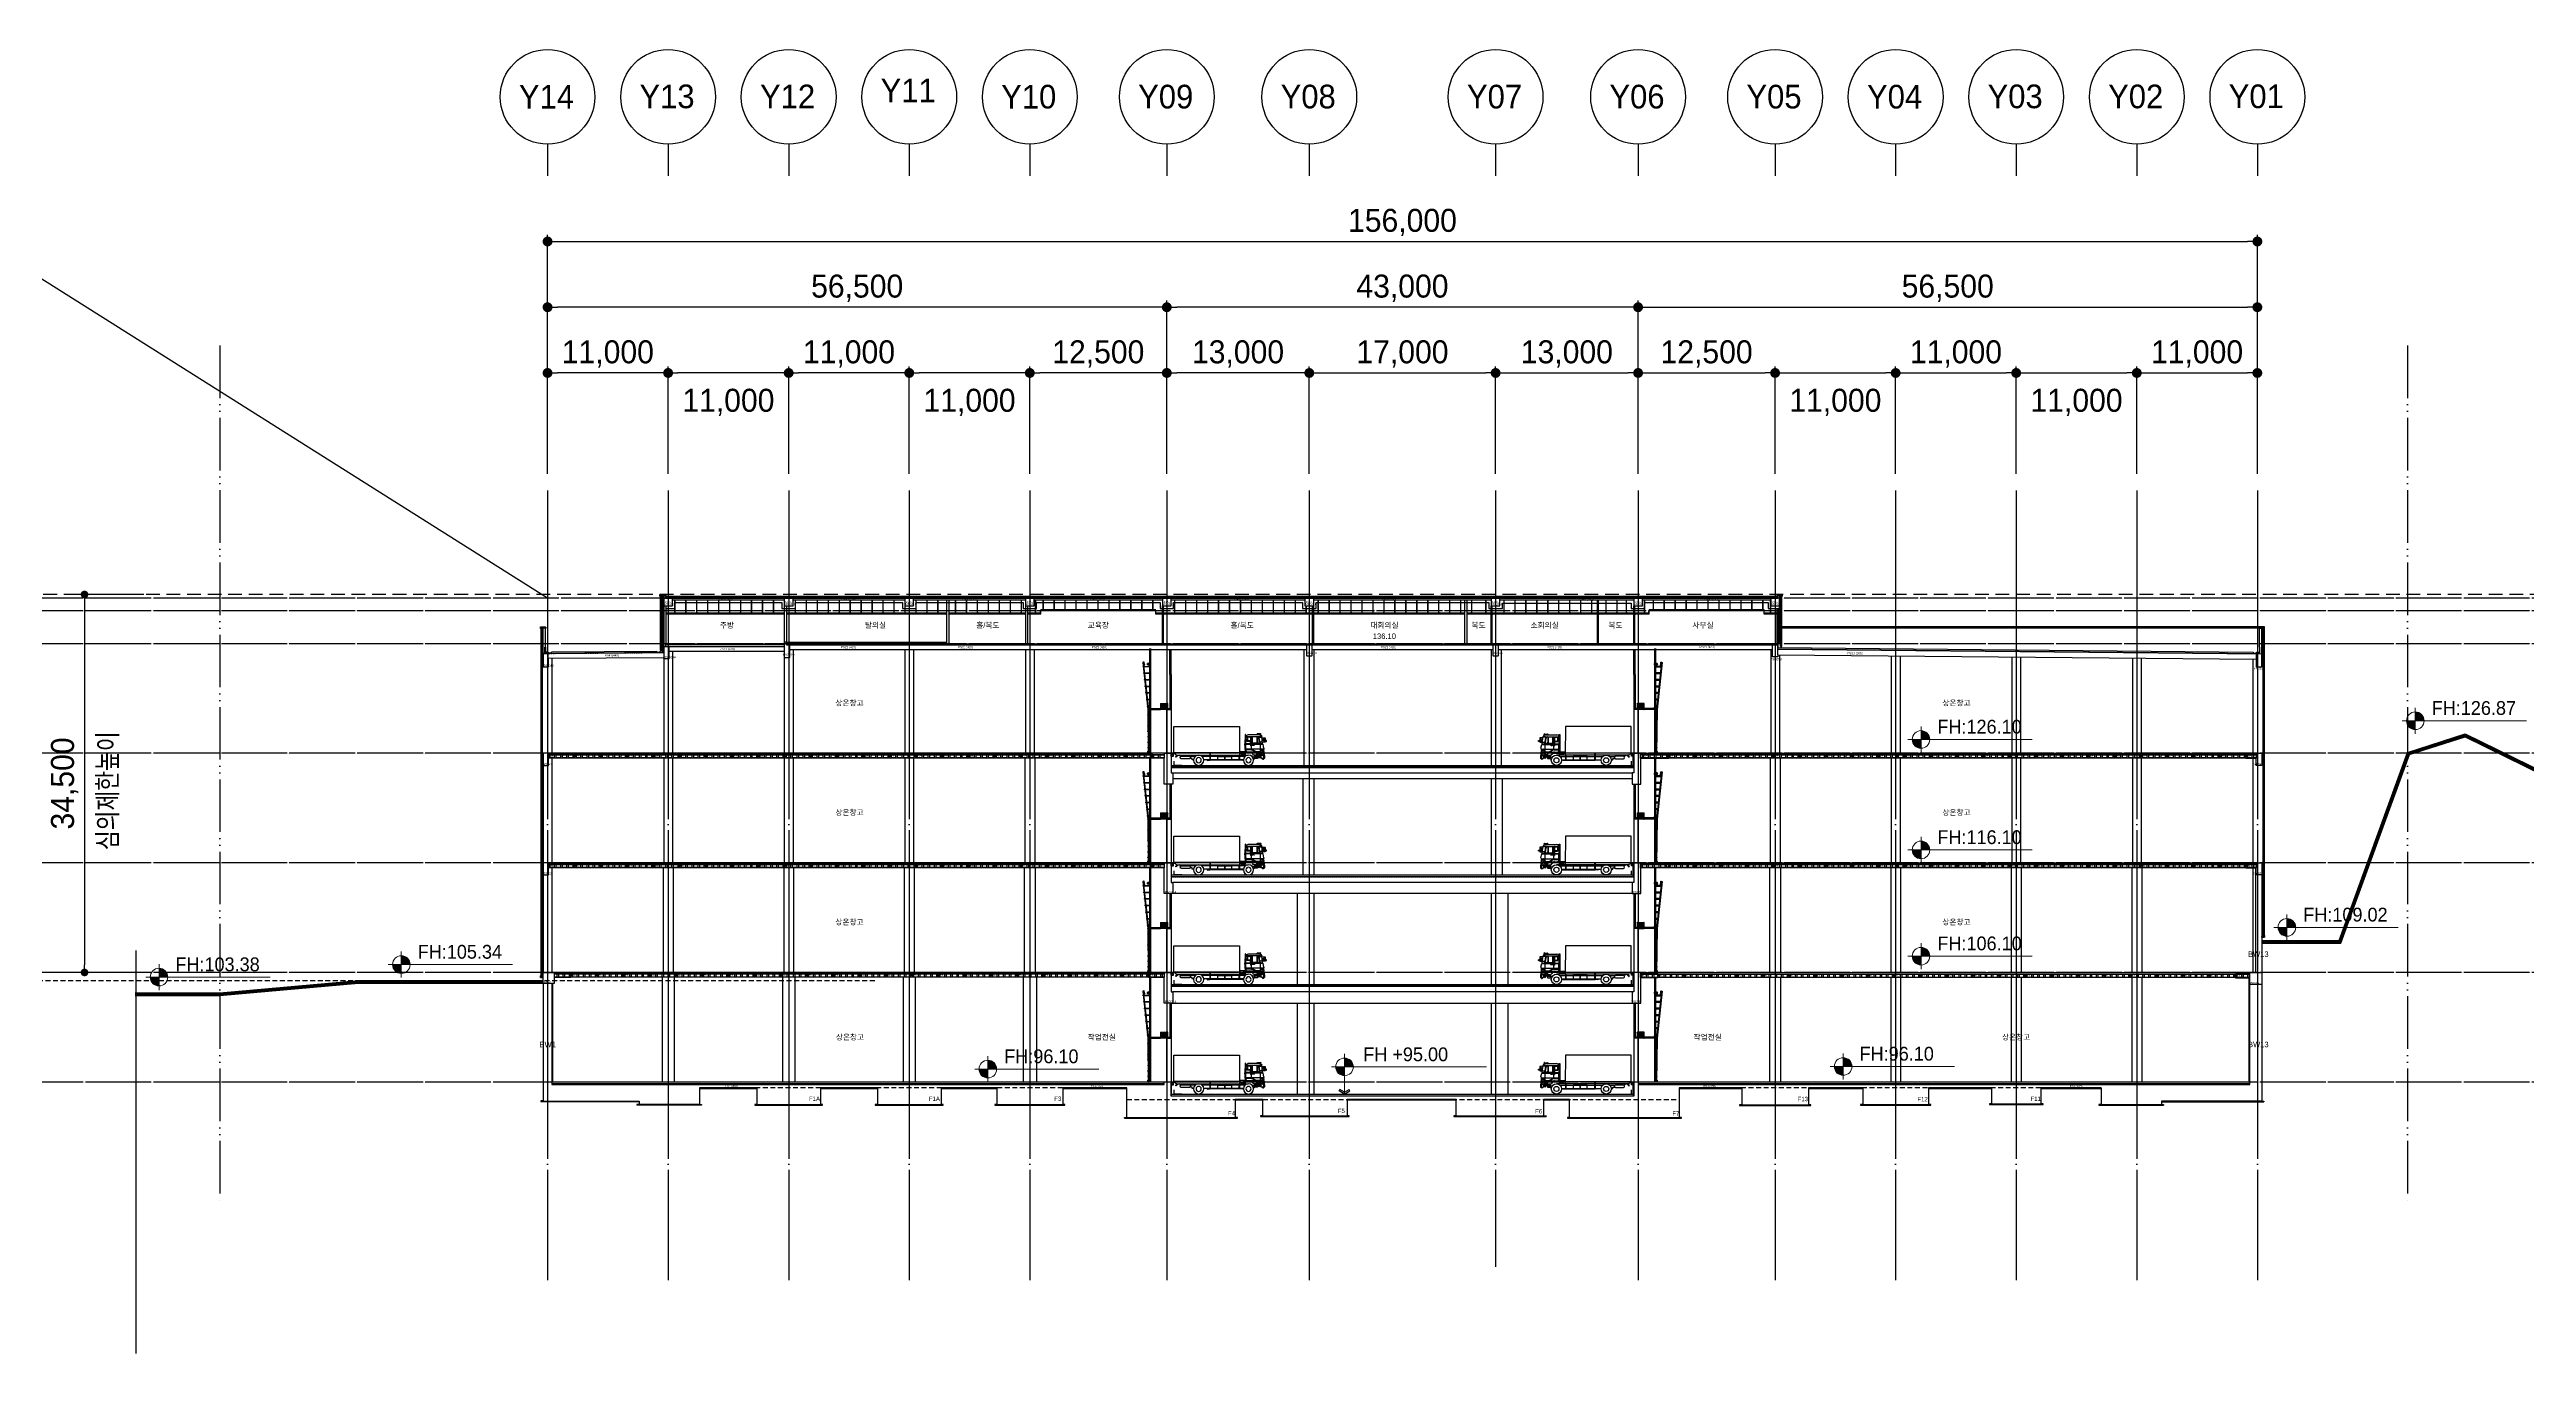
# Model space of a CAD drawing. Header units: millimetres. Extents: x 4754612 to 5801174, y 2368242 to 2777223.
# Drawn here: x 5406800 to 5632792, y 2552975 to 2671985 of the extents above; entities that cross this region are included whole.
import ezdxf
from ezdxf.enums import TextEntityAlignment as Align
from ezdxf.xclip import XClip

# ---------------------------------------------------------------- set-up
doc = ezdxf.new("R2010")
doc.units = ezdxf.units.MM
doc.header["$LTSCALE"] = 1000
for name, pattern in [('03 단지-0902$0$HIDDEN', [0.375, 0.25, -0.125]), ('ACAD_ISO05W100', [33, 24, -3, 0, -3, 0, -3]), ('ACAD_ISO12W100', [21, 12, -3, 0, -3, 0, -3]), ('CEN', [6.2, 6, -0.1, 0, -0.1]), ('CENTER', [50.8, 31.75, -6.35, 6.35, -6.35]), ('HID', [0.345, 0.225, -0.12]), ('HIDDEN', [2, 1, -1]), ('HIDDEN2', [0.1875, 0.125, -0.0625])]:
    doc.linetypes.add(name, pattern=pattern)
doc.layers.get('DEFPOINTS').update_dxf_attribs({"color": 151})
for name, color, linetype in [('1212', 7, 'Continuous'), ('253', 253, 'Continuous'), ('3 dim0', 7, 'Continuous'), ('4', 4, 'Continuous'), ('8', 8, 'Continuous'), ('A-ELE-8', 8, 'Continuous'), ('A-FIN-4', 9, 'Continuous'), ('A-FIN-5', 8, 'Continuous'), ('A-FIN-6', 6, 'Continuous'), ('A-HAT-251', 251, 'Continuous'), ('A-INSUL', 8, 'Continuous'), ('A-STEEL-7', 7, 'Continuous'), ('A-TEX-SYM', 3, 'Continuous'), ('A-WAL-BLOCK', 3, 'Continuous'), ('A-WALL-GW50', 4, 'Continuous'), ('A-중심선', 10, 'CEN'), ('CENTER', 1, 'CENTER'), ('COMM', 7, 'Continuous'), ('CON', 2, 'Continuous'), ('DIM', 7, 'Continuous'), ('DOOR', 4, 'Continuous'), ('ELE-06', 6, 'Continuous'), ('ELE-2', 4, 'Continuous'), ('ELE-3', 6, 'Continuous'), ('ELE-8', 8, 'Continuous'), ('ELE06', 6, 'Continuous'), ('ELE08', 8, 'Continuous'), ('FIN', 40, 'Continuous'), ('FIN-1', 9, 'Continuous'), ('HAT', 252, 'Continuous'), ('HAT-252', 252, 'Continuous'), ('helco', 7, 'Continuous'), ('INS', 251, 'Continuous'), ('KZ_횡단_암선2', 8, 'ACAD_ISO12W100'), ('OHD Frame', 6, 'Continuous'), ('OHD Panel', 5, 'Continuous'), ('OHD Track', 4, 'Continuous'), ('PIR판넬', 4, 'Continuous'), ('SYM', 7, 'Continuous'), ('SYM-2', 7, 'Continuous'), ('TEX', 3, 'Continuous'), ('X_단면도(창고동)$0$BOLT', 8, 'Continuous'), ('X_단면도(창고동)$0$dockseal', 50, 'Continuous'), ('X_단면도(창고동)$0$EL1', 7, 'Continuous'), ('Xref_SEC$0$A-ELE-3', 7, 'Continuous'), ('Xref_SEC$0$A-ETC-2', 9, 'Continuous'), ('Xref_SEC$0$A-STL', 6, 'Continuous'), ('Xref_SEC$0$A-WAL-PANNEL', 4, 'Continuous'), ('케이블드럼', 9, 'Continuous'), ('판넬_PIR 우레탄', 4, 'Continuous')]:
    doc.layers.add(name, color=color, linetype=linetype)
doc.layers.add('Guide-line', color=151, linetype='Continuous', plot=False)
for name, color, linetype, lineweight in [('HM외형(STANDARD)', 3, 'Continuous', 15), ('HM중심', 1, 'CENTER', 15), ('박스', 6, 'Continuous', 15)]:
    doc.layers.add(name, color=color, linetype=linetype, lineweight=lineweight)
doc.styles.add('A.NARROW', font='ARIALN.TTF')
doc.styles.add('AUDIT_D_190715091641-0', font='')
doc.styles.add('돋움', font='')
doc.styles.add('주석', font='')
doc.styles.get('AUDIT_D_190715091641-0').set_extended_font_data('Dotum')
doc.styles.get('돋움').set_extended_font_data('Dotum')
doc.styles.get('주석').set_extended_font_data('Dotum')
doc.dimstyles.new('scale600', dxfattribs={"dimscale": 600, "dimtxt": 2, "dimasz": 1, "dimexe": 1, "dimexo": 2.5, "dimgap": 0.8, "dimtad": 1, "dimdec": 0, "dimzin": 0, "dimdsep": 46, "dimlunit": 6, "dimtxsty": 'AUDIT_D_190715091641-0', "dimblk": 'DOT', "dimcen": 0, "dimdle": 1, "dimclrd": 256, "dimclre": 256, "dimclrt": 3, "dimadec": 0, "dimazin": 0, "dimtfac": 1, "dimtdec": 0, "dimtix": 1, "dimtmove": 2, "dimatfit": 3, "dimldrblk": 'DOT', "dimfxl": 0, "dimtolj": 1, "dimtzin": 0, "dimarcsym": 0})

# ---------------------------------------------------------------- blocks, each defined once
blk = doc.blocks.new('zw$F401')
at = {"layer": 'CON'}
for points in [[(-2290, -200), (-2290, -80), (-2320, -70), (-2320, 0), (0, 0), (0, -70), (-30, -80), (-30, -200), (38, -230), (38, -308), (26, -320), (-2346, -320), (-2358, -308), (-2358, -230)], [(-1660, -50), (-1660, -230), (-1620, -270), (-1260, -270), (-1220, -230), (-1220, -50)], [(-660, -50), (-1100, -50), (-1100, -230), (-1060, -270), (-700, -270), (-660, -230)]]:
    blk.add_lwpolyline(points, close=True, dxfattribs=at)
for points in [[(-1780, -50), (-2220, -50), (-2220, -230), (-2180, -270), (-1820, -270), (-1780, -230), (-1780, -50)], [(-540, -50), (-540, -230), (-500, -270), (-140, -270), (-100, -230), (-100, -50), (-540, -50)]]:
    blk.add_lwpolyline(points, dxfattribs=at)
at = {"layer": 'DEFPOINTS', "style": 'A.NARROW'}
blk.add_text('PS1', height=100, dxfattribs=at).set_placement((-2171, -144), align=Align.MIDDLE_LEFT)
blk = doc.blocks.new('2_5EH')
at = {"layer": 'COMM', "color": 9}
for p, q in [((13104, 13678), (13123, 13692)), ((13106, 13702), (13123, 13715)), ((13122, 13965), (13123, 13715)), ((13122, 13849), (13183, 13849)), ((13122, 13831), (13183, 13831)), ((13123, 13692), (13123, 13614)), ((13131, 13965), (13131, 13849)), ((13131, 13831), (13132, 13614)), ((13658, 14041), (13146, 13992)), ((13660, 14032), (13147, 13983)), ((13149, 13596), (13608, 13597)), ((13149, 13587), (13609, 13588)), ((13183, 13892), (13183, 13716)), ((13192, 13893), (13192, 13716)), ((13254, 13910), (13201, 13910)), ((13254, 13902), (13201, 13901)), ((13201, 13707), (13254, 13707)), ((13201, 13698), (13254, 13698)), ((13263, 13716), (13263, 13893)), ((13272, 13716), (13272, 13893)), ((13355, 13429), (13426, 14094)), ((13569, 14250), (13532, 14317)), ((13597, 14253), (13542, 14353)), ((13550, 14356), (13842, 14334)), ((13604, 14253), (14693, 14255)), ((13604, 14062), (13659, 14041)), ((13604, 13482), (13615, 13581)), ((13618, 13606), (13668, 14025)), ((13652, 13528), (13703, 13940)), ((13777, 14075), (13781, 14075)), ((13781, 14075), (14871, 14077)), ((13850, 14075), (13850, 13575)), ((13877, 14311), (13909, 14254)), ((13894, 14075), (13895, 13486)), ((14300, 14076), (14300, 13486)), ((14344, 14076), (14345, 13430)), ((14434, 14023), (14434, 13248)), ((14478, 14067), (14746, 14068)), ((14478, 13987), (14478, 13741)), ((14479, 13651), (14746, 13652)), ((14479, 13651), (14479, 13248)), ((14523, 14032), (14701, 14032)), ((14523, 13696), (14701, 13696)), ((14746, 13987), (14746, 13741)), ((14790, 14023), (14791, 13696)), ((21458, 15024), (15459, 15016)), ((15459, 15016), (15462, 12409)), ((13187, 12326), (13187, 12147)), ((13231, 12638), (13232, 12415)), ((13232, 12397), (14172, 12398)), ((13232, 12370), (14080, 12371)), ((13232, 12103), (13430, 12103)), ((13236, 13042), (13321, 13384)), ((13249, 12615), (13249, 12500)), ((13250, 12651), (13329, 12651)), ((13250, 12464), (13330, 12464)), ((13258, 12797), (13258, 12727)), ((13267, 12633), (13312, 12633)), ((13267, 12482), (13312, 12482)), ((13276, 12682), (14748, 12684)), ((13276, 12316), (13277, 12159)), ((13278, 12103), (13278, 12058)), ((13284, 12923), (13284, 12896)), ((13291, 12950), (14940, 12952)), ((13302, 12941), (13474, 12941)), ((13302, 12879), (13474, 12879)), ((13303, 12842), (13525, 12842)), ((13355, 13429), (13321, 13384)), ((13321, 13384), (14964, 13386)), ((13330, 12615), (13330, 12500)), ((13347, 12633), (13348, 12482)), ((13354, 13427), (13451, 13427)), ((13367, 12103), (13367, 12058)), ((13487, 12305), (13733, 12305)), ((13492, 12923), (13492, 12897)), ((13492, 12287), (13731, 12287)), ((13495, 12269), (13729, 12269)), ((13497, 12251), (13728, 12252)), ((13497, 12233), (13728, 12234)), ((13499, 12683), (13499, 12397)), ((13526, 12397), (13526, 12371)), ((13578, 13384), (13623, 13429)), ((13578, 13384), (13579, 12683)), ((13579, 12710), (13983, 12710)), ((13608, 12579), (13608, 12499)), ((13623, 13429), (14963, 13431)), ((13634, 12606), (13903, 12612)), ((13634, 12472), (13820, 12472)), ((13674, 13485), (13761, 13486)), ((13818, 12223), (13728, 12223)), ((13818, 12223), (14276, 12223)), ((13823, 12223), (13823, 12089)), ((13823, 12089), (14091, 12089)), ((13827, 12309), (14074, 12309)), ((13846, 12491), (13928, 12577)), ((13895, 13486), (14300, 13486)), ((13983, 12710), (14281, 12888)), ((13990, 12683), (14289, 12861)), ((14091, 12223), (14091, 12089)), ((14102, 13309), (14102, 13309)), ((14121, 13314), (14121, 13314)), ((14121, 13304), (14121, 13304)), ((14159, 13320), (14159, 13320)), ((14159, 13298), (14159, 13298)), ((14172, 12398), (14172, 12397)), ((14212, 13296), (14212, 13296)), ((14265, 13320), (14265, 13320)), ((14265, 13299), (14265, 13299)), ((14302, 13315), (14302, 13315)), ((14302, 13304), (14302, 13304)), ((14313, 12595), (15140, 12596)), ((14321, 13309), (14321, 13309)), ((14390, 13385), (14345, 13430)), ((14353, 12639), (15114, 12640)), ((14373, 12913), (14935, 12912)), ((14380, 12886), (14935, 12886)), ((14390, 13385), (14390, 12913)), ((14434, 13248), (14479, 13248)), ((14471, 12684), (14748, 12684)), ((21200, 12416), (14668, 12408)), ((14957, 12291), (18884, 12296)), ((15112, 11990), (15565, 11991)), ((15228, 11960), (15474, 11991)), ((15228, 11960), (15228, 11912)), ((15228, 11912), (15474, 11942)), ((15427, 11942), (16434, 11943)), ((15473, 12409), (15474, 11991)), ((15474, 11942), (18181, 11946)), ((15516, 12409), (15517, 11991)), ((15565, 11991), (18730, 11995)), ((16822, 12293), (16822, 12315)), ((18137, 12611), (18137, 11994)), ((18175, 12403), (18175, 12412)), ((18180, 12611), (18181, 11994)), ((18426, 11964), (18181, 11994)), ((18426, 11915), (18181, 11946)), ((18426, 11964), (18426, 11915)), ((19937, 12201), (19937, 12184)), ((20764, 12309), (20044, 12308)), ((20044, 12077), (20764, 12078)), ((20810, 12298), (20980, 12406)), ((20871, 12185), (20871, 12202))]:
    blk.add_line(p, q, dxfattribs=at)
for points in [[(14858, 12630), (14911, 14278), (14959, 14278), (14960, 12705), (15438, 12706), (15438, 12607), (15259, 12482), (14961, 12482), (14858, 12630)], [(16189, 12292), (17458, 12294), (17458, 12315), (16189, 12314)], [(16822, 11992), (16822, 12293), (16189, 12292), (16189, 11992)], [(16495, 12314), (16528, 12314), (16528, 12335), (16495, 12335)], [(17458, 11993), (17458, 12294), (16822, 12293), (16822, 11992)], [(17153, 12315), (17186, 12315), (17186, 12336), (17153, 12336)]]:
    blk.add_lwpolyline(points, close=True, dxfattribs=at)
for points in [[(15462, 12607), (21307, 12615), (21386, 12615), (21386, 12539), (21462, 12539), (21458, 15024)], [(13837, 12370), (13831, 12334), (13827, 12306), (13824, 12286), (13822, 12272), (13821, 12262), (13822, 12256), (13822, 12252), (13824, 12250), (13825, 12248), (13827, 12247), (13829, 12246), (13833, 12244), (13838, 12243), (13845, 12243), (13854, 12242), (13866, 12241), (13881, 12241), (13898, 12241), (13916, 12241), (13936, 12241), (13955, 12241), (13975, 12241), (13993, 12242), (14009, 12243), (14022, 12244), (14034, 12245), (14043, 12247), (14051, 12249), (14057, 12252), (14062, 12255), (14066, 12259), (14069, 12263), (14072, 12269), (14074, 12275), (14075, 12283), (14075, 12294), (14074, 12307), (14071, 12325), (14065, 12346), (14057, 12372)], [(19504, 12297), (19937, 12297), (19998, 12297)], [(19659, 11996), (19796, 11996), (19796, 12120), (19937, 12120), (19937, 12217)], [(21066, 12407), (21254, 12219), (21302, 12257), (21151, 12407), (20980, 12406)]]:
    blk.add_lwpolyline(points, dxfattribs=at)
for centre, radius in [((13055, 13694), 51.6), ((13055, 13694), 16), ((13621, 13593), 13), ((13621, 13593), 4.06), ((13671, 14038), 13), ((13671, 14038), 4.06), ((14648, 11941), 467), ((14648, 11941), 235), ((19195, 11947), 467), ((19195, 11947), 235)]:
    blk.add_circle(centre, radius, dxfattribs=at)
for centre, radius, start, end in [((13149, 13966), 26.8, 95.41153, 180.06997), ((13149, 13614), 26.8, 180.06994, 270.07002), ((13149, 13966), 17.8, 95.41153, 180.06997), ((13149, 13614), 17.8, 180.06994, 270.07002), ((13201, 13893), 17.8, 90.06994, 180.07002), ((13201, 13716), 17.8, 180.06994, 270.07002), ((13201, 13893), 8.92, 90.06994, 180.07002), ((13201, 13716), 8.92, 180.06994, 270.07002), ((13254, 13893), 17.8, 0.06994, 90.07002), ((13254, 13893), 8.92, 0.06994, 90.07002), ((13254, 13716), 17.8, 270.06994, 0.07002), ((13254, 13716), 8.92, 270.06994, 0.07002), ((13604, 14075), 178, 90.06998, 173.85333), ((13855, 14928), 902, 242.18445, 253.85811), ((13855, 14928), 857, 242.05714, 264.74043), ((13555, 14330), 26.8, 90.06998, 208.86494), ((13866, 13903), 167, 95.438, 167.15269), ((13761, 13575), 89.2, 270.06998, 0.06998), ((13838, 14289), 44.6, 29.24203, 85.62956), ((14478, 14023), 44.6, 90.06998, 180.06998), ((14478, 13696), 44.6, 180.06998, 270.06998), ((14523, 13987), 44.6, 90.06998, 180.06998), ((14523, 13741), 44.6, 180.06998, 270.06998), ((14693, 14076), 178, 13.83978, 90.06998), ((14701, 13987), 44.6, 0.06998, 90.06998), ((14701, 13741), 44.6, 270.06998, 0.06998), ((14746, 14023), 44.6, 0.06998, 90.06998), ((14746, 13696), 44.6, 270.06998, 0.06998), ((11558, 13304), 3408, 0.82882, 13.83978), ((13232, 12326), 44.6, 90.06998, 180.06998), ((13232, 12147), 44.6, 180.06998, 270.06998), ((13209, 12290), 147, 261.56635, 297.40638), ((13276, 12638), 44.6, 90.06998, 180.06998), ((13260, 12623), 29.7, 110.05576, 167.16385), ((13268, 12499), 39.4, 203.90396, 242.71589), ((13276, 12415), 44.6, 180.06998, 270.06998), ((13204, 12298), 77.6, 32.45116, 68.87032), ((13324, 13032), 88.7, 173.74753, 248.20378), ((13267, 12615), 17.8, 90.06998, 180.06998), ((13267, 12500), 17.8, 180.06998, 270.06998), ((13302, 12905), 44.6, 90.06998, 180.06998), ((13331, 12911), 72.9, 184.65651, 251.82825), ((13303, 12797), 44.6, 90.06998, 180.06998), ((13282, 12725), 57.2, 311.86134, 114.86806), ((13303, 12727), 44.6, 180.06998, 270.06998), ((13232, 12316), 44.6, 0.06998, 32.45116), ((13323, 12058), 44.6, 180.06998, 270.06998), ((13302, 12923), 17.8, 90.06998, 180.06998), ((13302, 12896), 17.8, 180.06998, 270.06998), ((13312, 12615), 17.8, 0.06998, 90.06998), ((13312, 12500), 17.8, 270.06998, 0.06998), ((13323, 12058), 44.6, 270.06998, 0.06998), ((13330, 12633), 17.8, 0.06998, 90.06998), ((13330, 12482), 17.8, 270.06998, 0.06998), ((13430, 12148), 44.6, 270.06998, 331.69208), ((13471, 13612), 186, 263.84491, 315.6634), ((13265, 12237), 232, 331.69208, 35.24224), ((13474, 12923), 17.8, 0.06998, 90.06998), ((13474, 12897), 17.8, 270.06998, 0.06998), ((13413, 12762), 111, 314.15559, 45.98437), ((13613, 12241), 116, 183.68338, 356.45658), ((13461, 12896), 83.6, 319.86319, 40.27677), ((13413, 12762), 138, 324.70074, 35.43922), ((13634, 12579), 26.8, 90.06998, 180.06998), ((13634, 12499), 26.8, 180.06998, 270.06998), ((13697, 13524), 44.6, 174.5202, 238.8959), ((14228, 12238), 500, 164.54456, 181.72641), ((14282, 12238), 482, 163.95463, 179.65149), ((13818, 12241), 17.8, 179.65149, 270.06998), ((13820, 12499), 26.8, 270.06998, 341.98267), ((13903, 12586), 26.8, 341.98267, 90.06998), ((14260, 12303), 285, 228.36574, 255.67648), ((14244, 12529), 473, 248.34133, 264.12535), ((13785, 12237), 321, 0.70976, 24.66515), ((14080, 12550), 178, 270.06998, 336.88758), ((14088, 12241), 17.8, 270.06998, 0.70976), ((14147, 13188), 129, 101.37435, 110.28096), ((14147, 13430), 129, 249.85901, 258.76562), ((14186, 12994), 327, 94.80336, 101.3743), ((14185, 13625), 327, 258.76566, 265.3366), ((14212, 12679), 643, 90.06998, 94.80332), ((14211, 13939), 643, 265.33664, 270.06998), ((14212, 12679), 643, 85.33664, 90.06998), ((14211, 13939), 643, 270.06999, 274.80332), ((14702, 12284), 498, 136.18248, 156.88758), ((14238, 12994), 327, 78.76566, 85.3366), ((14237, 13625), 327, 274.80336, 281.3743), ((14373, 12735), 178, 89.93434, 120.75735), ((14380, 12708), 178, 89.93434, 120.75735), ((14277, 13188), 129, 69.85901, 78.76562), ((14276, 13430), 129, 281.37435, 290.28096), ((14471, 12506), 178, 90.06998, 136.18248), ((14748, 12863), 178, 270.06998, 351.20449), ((11498, 13366), 3468, 351.20449, 359.79751), ((20044, 12201), 107, 90.06998, 180.06998), ((20044, 12184), 107, 180.06998, 270.06998), ((20764, 12202), 107, 0.06998, 90.06998), ((20764, 12185), 107, 270.06998, 0.06998), ((21200, 12523), 107, 270.06998, 0.06998)]:
    blk.add_arc(centre, radius, start, end, dxfattribs=at)
at = {"layer": 'DEFPOINTS'}
for p in [(20745, 11480), (21462, 11869)]:
    blk.add_line(p, (21462, 11480), dxfattribs=at)
blk = doc.blocks.new('Xref_SEC$0$A-105~106 공장동 단면도$0$1')
at = {"layer": 'Xref_SEC$0$A-ETC-2'}
for p, q in [((7, -8), (7, -8)), ((7, -8), (18, -8)), ((7, -8), (18, -8)), ((11, -8), (11, -32)), ((11, -8), (11, -12)), ((14, -8), (11, -8)), ((11, -13), (11, -29)), ((14, -13), (11, -13)), ((12, -29), (11, -32)), ((11, -29), (11, -30)), ((13, -33), (11, -32)), ((12, -5), (12, -6)), ((13, -6), (12, -6)), ((13, -27), (12, -29)), ((13, -5), (13, -6)), ((14, -29), (13, -27)), ((13, -31), (14, -29)), ((13, -31), (13, -33)), ((13, -33), (14, -32)), ((14, -32), (14, -8)), ((14, -8), (14, -12)), ((14, -13), (14, -29)), ((14, -29), (14, -30)), ((18, -8), (18, -8))]:
    blk.add_line(p, q, dxfattribs=at)
for start, end in [(97.24831, 180), (0, 82.75169)]:
    blk.add_arc((13, -8), 3.1, start, end, dxfattribs=at)
blk = doc.blocks.new('X_단면도(창고동)$0$g')
at = {"layer": 'X_단면도(창고동)$0$EL1'}
for p, q in [((21530180, -50956222), (21530245, -50956222)), ((21530180, -50956222), (21530180, -50956472)), ((21530180, -50956472), (21530180, -50956467)), ((21530180, -50956472), (21530185, -50956472)), ((21530185, -50956247), (21530185, -50956472)), ((21530240, -50956227), (21530205, -50956227)), ((21530245, -50956222), (21530245, -50956222))]:
    blk.add_line(p, q, dxfattribs=at)
for centre, radius, start, end in [((21530205, -50956247), 20, 90, 180), ((21530240, -50956222), 5, 270, 0)]:
    blk.add_arc(centre, radius, start, end, dxfattribs=at)
blk = doc.blocks.new('A$C537C4FB2')
at = {"layer": 'X_단면도(창고동)$0$EL1', "ltscale": 0.002}
blk.add_hatch(color=9, dxfattribs=at).paths.add_polyline_path([(202, -249, -0.4142136), (194, -257), (2, -257), (2, -262), (194, -262, 0.4142136), (207, -249), (207, -15, 0.4142136), (194, -2), (2, -2), (2, -7), (194, -7, -0.4142136), (202, -15)])
h = blk.add_hatch(dxfattribs=at)
h.set_pattern_fill('AR-HBONE', color=9, scale=0.1, angle=-90, style=0)
h.set_pattern_definition([(315, (50950959.985, 21380502.153), (14.3684097937, -4e-15), [30.48, -10.16]), (45, (50950967.169, 21380494.969), (14.3684097937, -4e-15), [30.48, -10.16])])
h.paths.add_polyline_path([(2, -257), (32, -257), (32, -7), (2, -7)])
h = blk.add_hatch(dxfattribs=at)
h.set_pattern_fill('AR-SAND', color=9, angle=-90, style=0)
h.set_pattern_definition([(307.5, (-21386669.396, 50948742.176), (48.941323733, 1.600031296), [0, -38.608, 0, -43.18, 0, -41.275]), (277.5, (-21386669.396, 50948742.176), (71.68251006, -44.95232831), [0, -20.828, 0, -34.798, 0, -13.335]), (237.5, (-21386669.396, 50948773.42), (0.143718468, -79.099237024), [0, -12.7, 0, -45.72, 0, -59.69]), (227.5, (-21386669.396, 50948773.42), (22.292932326, -76.35564525), [0, -6.35, 0, -29.972, 0, -34.29])])
h.paths.add_polyline_path([(194, -7, -0.4142136), (202, -15), (202, -249, -0.4142136), (194, -257), (32, -257), (32, -7)])
at = {"layer": 'X_단면도(창고동)$0$BOLT', "color": 9}
for p, q in [((23, -264), (12, -264)), ((22, -8), (14, -5)), ((22, -8), (14, -5)), ((22, -10), (14, -6)), ((22, -10), (14, -6)), ((22, -12), (14, -8)), ((22, -12), (14, -8)), ((22, -14), (14, -10)), ((22, -14), (14, -10)), ((22, -15), (14, -12)), ((22, -15), (14, -12)), ((22, -17), (14, -14)), ((22, -17), (14, -14)), ((22, -19), (14, -16)), ((22, -19), (14, -16)), ((22, -21), (14, -17)), ((22, -21), (14, -17)), ((22, -23), (14, -19)), ((22, -23), (14, -19)), ((17, -22), (14, -21)), ((17, -22), (14, -21)), ((22, -241), (14, -245)), ((22, -241), (14, -245)), ((17, -242), (14, -243)), ((17, -242), (14, -243)), ((22, -243), (14, -247)), ((22, -243), (14, -247)), ((22, -245), (14, -248)), ((22, -245), (14, -248)), ((22, -247), (14, -250)), ((22, -247), (14, -250)), ((22, -249), (14, -252)), ((22, -249), (14, -252)), ((22, -250), (14, -254)), ((22, -250), (14, -254)), ((22, -252), (14, -256)), ((22, -252), (14, -256)), ((22, -254), (14, -258)), ((22, -254), (14, -258)), ((22, -256), (14, -259)), ((22, -256), (14, -259)), ((15, -5), (15, -4)), ((15, -6), (15, -5)), ((15, -8), (15, -7)), ((15, -10), (15, -9)), ((15, -12), (15, -11)), ((15, -14), (15, -13)), ((15, -16), (15, -15)), ((15, -17), (15, -16)), ((15, -19), (15, -18)), ((15, -21), (15, -20)), ((15, -26), (15, -22)), ((15, -238), (15, -242)), ((15, -243), (15, -244)), ((15, -245), (15, -246)), ((15, -247), (15, -248)), ((15, -248), (15, -249)), ((15, -250), (15, -251)), ((15, -252), (15, -253)), ((15, -254), (15, -255)), ((15, -256), (15, -257)), ((15, -258), (15, -259)), ((15, -259), (15, -260)), ((22, -6), (16, -4)), ((22, -258), (16, -260)), ((21, -5), (21, -4)), ((21, -7), (21, -6)), ((21, -9), (21, -8)), ((21, -11), (21, -10)), ((21, -13), (21, -12)), ((21, -15), (21, -14)), ((21, -16), (21, -15)), ((21, -18), (21, -17)), ((21, -20), (21, -19)), ((21, -22), (21, -21)), ((21, -26), (21, -23)), ((21, -238), (21, -241)), ((21, -242), (21, -243)), ((21, -244), (21, -245)), ((21, -246), (21, -247)), ((21, -248), (21, -249)), ((21, -249), (21, -250)), ((21, -251), (21, -252)), ((21, -253), (21, -254)), ((21, -255), (21, -256)), ((21, -257), (21, -258)), ((21, -259), (21, -260))]:
    blk.add_line(p, q, dxfattribs=at)
for points in [[(13, 0), (22, 0), (27, -3), (9, -3)], [(9, -3), (27, -3), (27, -4), (9, -4)], [(9, -261), (27, -261), (27, -260), (9, -260)], [(13, -264), (22, -264), (27, -261), (9, -261)], [(14, -5), (15, -5), (21, -8), (22, -8), (21, -7), (15, -5)], [(14, -6), (15, -7), (21, -10), (22, -10), (21, -9), (15, -6)], [(14, -8), (15, -9), (21, -12), (22, -12), (21, -11), (15, -8)], [(14, -10), (15, -11), (21, -14), (22, -14), (21, -13), (15, -10)], [(14, -12), (15, -13), (21, -15), (22, -15), (21, -15), (15, -12)], [(14, -14), (15, -15), (21, -17), (22, -17), (21, -16), (15, -14)], [(14, -16), (15, -16), (21, -19), (22, -19), (21, -18), (15, -16)], [(14, -17), (15, -18), (21, -21), (22, -21), (21, -20), (15, -17)], [(14, -19), (15, -20), (21, -23), (22, -23), (21, -22), (15, -19)], [(14, -21), (15, -22), (16, -22), (17, -22), (16, -22), (15, -21)], [(14, -245), (15, -244), (21, -241), (22, -241), (21, -242), (15, -245)], [(14, -243), (15, -242), (16, -242), (17, -242), (16, -242), (15, -243)], [(14, -247), (15, -246), (21, -243), (22, -243), (21, -244), (15, -247)], [(14, -248), (15, -248), (21, -245), (22, -245), (21, -246), (15, -248)], [(14, -250), (15, -249), (21, -247), (22, -247), (21, -248), (15, -250)], [(14, -252), (15, -251), (21, -249), (22, -249), (21, -249), (15, -252)], [(14, -254), (15, -253), (21, -250), (22, -250), (21, -251), (15, -254)], [(14, -256), (15, -255), (21, -252), (22, -252), (21, -253), (15, -256)], [(14, -258), (15, -257), (21, -254), (22, -254), (21, -255), (15, -258)], [(14, -259), (15, -259), (21, -256), (22, -256), (21, -257), (15, -259)]]:
    blk.add_lwpolyline(points, close=True, dxfattribs=at)
for points in [[(15, -4), (14, -5), (15, -4)], [(15, -6), (14, -6), (15, -6)], [(15, -8), (14, -8), (15, -7)], [(15, -10), (14, -10), (15, -9)], [(15, -12), (14, -12), (15, -11)], [(15, -13), (14, -14), (15, -13)], [(15, -15), (14, -16), (15, -15)], [(15, -17), (14, -17), (15, -17)], [(15, -19), (14, -19), (15, -18)], [(15, -21), (14, -21), (15, -20)], [(15, -243), (14, -243), (15, -244)], [(15, -245), (14, -245), (15, -246)], [(15, -247), (14, -247), (15, -247)], [(15, -249), (14, -248), (15, -249)], [(15, -251), (14, -250), (15, -251)], [(15, -252), (14, -252), (15, -253)], [(15, -254), (14, -254), (15, -255)], [(15, -256), (14, -256), (15, -257)], [(15, -258), (14, -258), (15, -258)], [(15, -260), (14, -259), (15, -260)], [(15, -4), (21, -6), (22, -6), (21, -5), (17, -4)], [(21, -24), (17, -22), (15, -24), (17, -26), (18, -31)], [(15, -26), (18, -31), (21, -26)], [(21, -240), (17, -242), (15, -241), (17, -238), (18, -233)], [(15, -238), (18, -233), (21, -238)], [(15, -260), (21, -258), (22, -258), (21, -259), (17, -260)], [(21, -7), (22, -6), (21, -7)], [(21, -8), (22, -8), (21, -9)], [(21, -8), (22, -8), (21, -9)], [(21, -10), (22, -10), (21, -11)], [(21, -10), (22, -10), (21, -11)], [(21, -12), (22, -12), (21, -13)], [(21, -12), (22, -12), (21, -13)], [(21, -14), (22, -14), (21, -14)], [(21, -14), (22, -14), (21, -14)], [(21, -16), (22, -15), (21, -16)], [(21, -16), (22, -15), (21, -16)], [(21, -18), (22, -17), (21, -18)], [(21, -18), (22, -17), (21, -18)], [(21, -19), (22, -19), (21, -20)], [(21, -19), (22, -19), (21, -20)], [(21, -21), (22, -21), (21, -22)], [(21, -21), (22, -21), (21, -22)], [(21, -23), (22, -23), (21, -24)], [(21, -23), (22, -23), (21, -24)], [(21, -241), (22, -241), (21, -241)], [(21, -241), (22, -241), (21, -241)], [(21, -243), (22, -243), (21, -242)], [(21, -243), (22, -243), (21, -242)], [(21, -245), (22, -245), (21, -244)], [(21, -245), (22, -245), (21, -244)], [(21, -246), (22, -247), (21, -246)], [(21, -246), (22, -247), (21, -246)], [(21, -248), (22, -249), (21, -248)], [(21, -248), (22, -249), (21, -248)], [(21, -250), (22, -250), (21, -250)], [(21, -250), (22, -250), (21, -250)], [(21, -252), (22, -252), (21, -251)], [(21, -252), (22, -252), (21, -251)], [(21, -254), (22, -254), (21, -253)], [(21, -254), (22, -254), (21, -253)], [(21, -256), (22, -256), (21, -255)], [(21, -256), (22, -256), (21, -255)], [(21, -257), (22, -258), (21, -257)]]:
    blk.add_lwpolyline(points, dxfattribs=at)
at = {"layer": 'X_단면도(창고동)$0$dockseal', "color": 9}
for p, q in [((2, -7), (194, -7)), ((2, -257), (194, -257)), ((32, -257), (32, -7)), ((202, -249), (202, -15))]:
    blk.add_line(p, q, dxfattribs=at)
for points in [[(2, -262), (194, -262, 0.4142136), (207, -249), (207, -15, 0.4142136), (194, -2), (2, -2)], [(2, -257), (194, -257, 0.4142136), (202, -249), (202, -15, 0.4142136), (194, -7), (2, -7)]]:
    blk.add_lwpolyline(points, format="xyb", dxfattribs=at)
for centre, start, end in [((194, -15), 0, 90), ((194, -249), 270, 0)]:
    blk.add_arc(centre, 8.33, start, end, dxfattribs=at)
at = {"layer": 'X_단면도(창고동)$0$EL1', "color": 9, "ltscale": 0.002}
for p, q in [((250, 0), (0, 0)), ((2, -2), (2, -7)), ((2, -257), (2, -262))]:
    blk.add_line(p, q, dxfattribs=at)
blk.add_lwpolyline([(52, -2), (52, 0), (0, 0), (0, -264), (52, -264), (52, -262), (2, -262), (2, -2)], close=True, dxfattribs=at)
at = {"layer": 'X_단면도(창고동)$0$EL1', "color": 9}
blk.add_lwpolyline([(32, -257), (2, -257), (2, -7), (32, -7)], dxfattribs=at)
at = {"layer": 'X_단면도(창고동)$0$EL1', "color": 9, "xscale": -1}
blk.add_blockref('X_단면도(창고동)$0$g', (21530180, 50956222), dxfattribs=at)
blk = doc.blocks.new('arrow1')
for p, q in [((0, 0), (0.29, 0.5)), ((0, 0), (0.29, -0.5)), ((0.16, 0), (0.41, 0.43)), ((0.16, 0), (0.41, -0.43)), ((0.29, 0.5), (0.41, 0.43)), ((0.29, -0.5), (0.41, -0.43))]:
    blk.add_line(p, q)
blk = doc.blocks.new('_Dot')
at = {"color": 0, "linetype": 'ByBlock', "lineweight": -2}
blk.add_line((-0.5, 0), (-1, 0), dxfattribs=at)
at = {"color": 0, "linetype": 'ByBlock', "const_width": 0.5}
blk.add_lwpolyline([(-0.25, 0, 1), (0.25, 0, 1)], format="xyb", close=True, dxfattribs=at)
blk = doc.blocks.new('*D179')
at = {"layer": 'DEFPOINTS', "color": 0, "transparency": 16777216}
for p in [(5417164, 2622250), (5409992, 2587750), (5417164, 2587750)]:
    blk.add_point(p, dxfattribs=at)
at = {"layer": 'DIM', "lineweight": -2, "transparency": 16777216}
for p, q in [((5415414, 2622250), (5409292, 2622250)), ((5409992, 2621550), (5409992, 2588450)), ((5415414, 2587750), (5409292, 2587750))]:
    blk.add_line(p, q, dxfattribs=at)
at = {"layer": 'DIM', "lineweight": -2, "transparency": 16777216, "xscale": 700, "yscale": 700, "zscale": 700}
for p, rotation in [((5409992, 2622250), 90), ((5409992, 2587750), 270)]:
    blk.add_blockref('_Dot', p, dxfattribs=dict(at, rotation=rotation))
at = {"layer": 'DIM', "color": 3, "transparency": 16777216, "insert": (5408178, 2605000), "char_height": 2100, "attachment_point": 5, "rotation": 90, "style": 'AUDIT_D_190715091641-0'}
blk.add_mtext('\\A1;34,500', dxfattribs=at)
blk = doc.blocks.new('*U71')
at = {"layer": 'A-HAT-251'}
for points in [[(-66518, 0), (-66546, 0), (-66558, 45), (-66586, 45), (-66598, 0)], [(-66438, 0), (-66466, 0), (-66478, 45), (-66506, 45), (-66518, 0)], [(-66358, 0), (-66386, 0), (-66398, 45), (-66426, 45), (-66438, 0)], [(-66278, 0), (-66306, 0), (-66318, 45), (-66346, 45), (-66358, 0)], [(-66198, 0), (-66226, 0), (-66238, 45), (-66266, 45), (-66278, 0)], [(-66118, 0), (-66146, 0), (-66158, 45), (-66186, 45), (-66198, 0)], [(-66038, 0), (-66066, 0), (-66078, 45), (-66106, 45), (-66118, 0)], [(-65958, 0), (-65986, 0), (-65998, 45), (-66026, 45), (-66038, 0)], [(-65878, 0), (-65906, 0), (-65918, 45), (-65946, 45), (-65958, 0)], [(-65798, 0), (-65826, 0), (-65838, 45), (-65866, 45), (-65878, 0)], [(-65718, 0), (-65746, 0), (-65758, 45), (-65786, 45), (-65798, 0)], [(-65638, 0), (-65666, 0), (-65678, 45), (-65706, 45), (-65718, 0)], [(-65558, 0), (-65586, 0), (-65598, 45), (-65626, 45), (-65638, 0)], [(-65478, 0), (-65506, 0), (-65518, 45), (-65546, 45), (-65558, 0)], [(-65398, 0), (-65426, 0), (-65438, 45), (-65466, 45), (-65478, 0)], [(-65318, 0), (-65346, 0), (-65358, 45), (-65386, 45), (-65398, 0)], [(-65238, 0), (-65266, 0), (-65278, 45), (-65306, 45), (-65318, 0)], [(-65158, 0), (-65186, 0), (-65198, 45), (-65226, 45), (-65238, 0)], [(-65078, 0), (-65106, 0), (-65118, 45), (-65146, 45), (-65158, 0)], [(-64998, 0), (-65026, 0), (-65038, 45), (-65066, 45), (-65078, 0)], [(-64918, 0), (-64946, 0), (-64958, 45), (-64986, 45), (-64998, 0)], [(-64838, 0), (-64866, 0), (-64878, 45), (-64906, 45), (-64918, 0)], [(-64758, 0), (-64786, 0), (-64798, 45), (-64826, 45), (-64838, 0)], [(-64678, 0), (-64706, 0), (-64718, 45), (-64746, 45), (-64758, 0)], [(-64598, 0), (-64626, 0), (-64638, 45), (-64666, 45), (-64678, 0)], [(-64518, 0), (-64546, 0), (-64558, 45), (-64586, 45), (-64598, 0)], [(-64438, 0), (-64466, 0), (-64478, 45), (-64506, 45), (-64518, 0)], [(-64358, 0), (-64386, 0), (-64398, 45), (-64426, 45), (-64438, 0)], [(-64278, 0), (-64306, 0), (-64318, 45), (-64346, 45), (-64358, 0)], [(-64198, 0), (-64226, 0), (-64238, 45), (-64266, 45), (-64278, 0)], [(-64118, 0), (-64146, 0), (-64158, 45), (-64186, 45), (-64198, 0)], [(-64038, 0), (-64066, 0), (-64078, 45), (-64106, 45), (-64118, 0)], [(-63958, 0), (-63986, 0), (-63998, 45), (-64026, 45), (-64038, 0)], [(-63878, 0), (-63906, 0), (-63918, 45), (-63946, 45), (-63958, 0)], [(-63798, 0), (-63826, 0), (-63838, 45), (-63866, 45), (-63878, 0)], [(-63718, 0), (-63746, 0), (-63758, 45), (-63786, 45), (-63798, 0)], [(-63638, 0), (-63666, 0), (-63678, 45), (-63706, 45), (-63718, 0)], [(-63558, 0), (-63586, 0), (-63598, 45), (-63626, 45), (-63638, 0)], [(-63478, 0), (-63506, 0), (-63518, 45), (-63546, 45), (-63558, 0)], [(-63398, 0), (-63426, 0), (-63438, 45), (-63466, 45), (-63478, 0)], [(-63318, 0), (-63346, 0), (-63358, 45), (-63386, 45), (-63398, 0)], [(-63238, 0), (-63266, 0), (-63278, 45), (-63306, 45), (-63318, 0)], [(-63158, 0), (-63186, 0), (-63198, 45), (-63226, 45), (-63238, 0)], [(-63078, 0), (-63106, 0), (-63118, 45), (-63146, 45), (-63158, 0)], [(-62998, 0), (-63026, 0), (-63038, 45), (-63066, 45), (-63078, 0)], [(-62918, 0), (-62946, 0), (-62958, 45), (-62986, 45), (-62998, 0)], [(-62838, 0), (-62866, 0), (-62878, 45), (-62906, 45), (-62918, 0)], [(-62758, 0), (-62786, 0), (-62798, 45), (-62826, 45), (-62838, 0)], [(-62678, 0), (-62706, 0), (-62718, 45), (-62746, 45), (-62758, 0)], [(-62598, 0), (-62626, 0), (-62638, 45), (-62666, 45), (-62678, 0)], [(-62518, 0), (-62546, 0), (-62558, 45), (-62586, 45), (-62598, 0)], [(-62438, 0), (-62466, 0), (-62478, 45), (-62506, 45), (-62518, 0)], [(-62358, 0), (-62386, 0), (-62398, 45), (-62426, 45), (-62438, 0)], [(-62278, 0), (-62306, 0), (-62318, 45), (-62346, 45), (-62358, 0)], [(-62198, 0), (-62226, 0), (-62238, 45), (-62266, 45), (-62278, 0)], [(-62118, 0), (-62146, 0), (-62158, 45), (-62186, 45), (-62198, 0)], [(-62038, 0), (-62066, 0), (-62078, 45), (-62106, 45), (-62118, 0)], [(-61958, 0), (-61986, 0), (-61998, 45), (-62026, 45), (-62038, 0)], [(-61878, 0), (-61906, 0), (-61918, 45), (-61946, 45), (-61958, 0)], [(-61798, 0), (-61826, 0), (-61838, 45), (-61866, 45), (-61878, 0)], [(-61718, 0), (-61746, 0), (-61758, 45), (-61786, 45), (-61798, 0)], [(-61638, 0), (-61666, 0), (-61678, 45), (-61706, 45), (-61718, 0)], [(-61558, 0), (-61586, 0), (-61598, 45), (-61626, 45), (-61638, 0)], [(-61478, 0), (-61506, 0), (-61518, 45), (-61546, 45), (-61558, 0)], [(-61398, 0), (-61426, 0), (-61438, 45), (-61466, 45), (-61478, 0)], [(-61318, 0), (-61346, 0), (-61358, 45), (-61386, 45), (-61398, 0)], [(-61238, 0), (-61266, 0), (-61278, 45), (-61306, 45), (-61318, 0)], [(-61158, 0), (-61186, 0), (-61198, 45), (-61226, 45), (-61238, 0)], [(-61078, 0), (-61106, 0), (-61118, 45), (-61146, 45), (-61158, 0)], [(-60998, 0), (-61026, 0), (-61038, 45), (-61066, 45), (-61078, 0)], [(-60918, 0), (-60946, 0), (-60958, 45), (-60986, 45), (-60998, 0)], [(-60838, 0), (-60866, 0), (-60878, 45), (-60906, 45), (-60918, 0)], [(-60758, 0), (-60786, 0), (-60798, 45), (-60826, 45), (-60838, 0)], [(-60678, 0), (-60706, 0), (-60718, 45), (-60746, 45), (-60758, 0)], [(-60598, 0), (-60626, 0), (-60638, 45), (-60666, 45), (-60678, 0)], [(-60518, 0), (-60546, 0), (-60558, 45), (-60586, 45), (-60598, 0)], [(-60438, 0), (-60466, 0), (-60478, 45), (-60506, 45), (-60518, 0)], [(-60358, 0), (-60386, 0), (-60398, 45), (-60426, 45), (-60438, 0)], [(-60278, 0), (-60306, 0), (-60318, 45), (-60346, 45), (-60358, 0)], [(-60198, 0), (-60226, 0), (-60238, 45), (-60266, 45), (-60278, 0)], [(-60118, 0), (-60146, 0), (-60158, 45), (-60186, 45), (-60198, 0)], [(-60038, 0), (-60066, 0), (-60078, 45), (-60106, 45), (-60118, 0)], [(-59958, 0), (-59986, 0), (-59998, 45), (-60026, 45), (-60038, 0)], [(-59878, 0), (-59906, 0), (-59918, 45), (-59946, 45), (-59958, 0)], [(-59798, 0), (-59826, 0), (-59838, 45), (-59866, 45), (-59878, 0)], [(-59718, 0), (-59746, 0), (-59758, 45), (-59786, 45), (-59798, 0)], [(-59638, 0), (-59666, 0), (-59678, 45), (-59706, 45), (-59718, 0)], [(-59558, 0), (-59586, 0), (-59598, 45), (-59626, 45), (-59638, 0)], [(-59478, 0), (-59506, 0), (-59518, 45), (-59546, 45), (-59558, 0)], [(-59398, 0), (-59426, 0), (-59438, 45), (-59466, 45), (-59478, 0)], [(-59318, 0), (-59346, 0), (-59358, 45), (-59386, 45), (-59398, 0)], [(-59238, 0), (-59266, 0), (-59278, 45), (-59306, 45), (-59318, 0)], [(-59158, 0), (-59186, 0), (-59198, 45), (-59226, 45), (-59238, 0)], [(-59078, 0), (-59106, 0), (-59118, 45), (-59146, 45), (-59158, 0)], [(-58998, 0), (-59026, 0), (-59038, 45), (-59066, 45), (-59078, 0)], [(-58918, 0), (-58946, 0), (-58958, 45), (-58986, 45), (-58998, 0)], [(-58838, 0), (-58866, 0), (-58878, 45), (-58906, 45), (-58918, 0)], [(-58758, 0), (-58786, 0), (-58798, 45), (-58826, 45), (-58838, 0)], [(-58678, 0), (-58706, 0), (-58718, 45), (-58746, 45), (-58758, 0)], [(-58598, 0), (-58626, 0), (-58638, 45), (-58666, 45), (-58678, 0)], [(-58518, 0), (-58546, 0), (-58558, 45), (-58586, 45), (-58598, 0)], [(-58438, 0), (-58466, 0), (-58478, 45), (-58506, 45), (-58518, 0)], [(-58358, 0), (-58386, 0), (-58398, 45), (-58426, 45), (-58438, 0)], [(-58278, 0), (-58306, 0), (-58318, 45), (-58346, 45), (-58358, 0)], [(-58198, 0), (-58226, 0), (-58238, 45), (-58266, 45), (-58278, 0)], [(-58118, 0), (-58146, 0), (-58158, 45), (-58186, 45), (-58198, 0)], [(-58038, 0), (-58066, 0), (-58078, 45), (-58106, 45), (-58118, 0)], [(-57958, 0), (-57986, 0), (-57998, 45), (-58026, 45), (-58038, 0)], [(-57878, 0), (-57906, 0), (-57918, 45), (-57946, 45), (-57958, 0)], [(-57798, 0), (-57826, 0), (-57838, 45), (-57866, 45), (-57878, 0)], [(-57718, 0), (-57746, 0), (-57758, 45), (-57786, 45), (-57798, 0)], [(-57638, 0), (-57666, 0), (-57678, 45), (-57706, 45), (-57718, 0)], [(-57558, 0), (-57586, 0), (-57598, 45), (-57626, 45), (-57638, 0)], [(-57478, 0), (-57506, 0), (-57518, 45), (-57546, 45), (-57558, 0)], [(-57398, 0), (-57426, 0), (-57438, 45), (-57466, 45), (-57478, 0)], [(-57318, 0), (-57346, 0), (-57358, 45), (-57386, 45), (-57398, 0)], [(-57238, 0), (-57266, 0), (-57278, 45), (-57306, 45), (-57318, 0)], [(-57158, 0), (-57186, 0), (-57198, 45), (-57226, 45), (-57238, 0)], [(-57078, 0), (-57106, 0), (-57118, 45), (-57146, 45), (-57158, 0)], [(-56998, 0), (-57026, 0), (-57038, 45), (-57066, 45), (-57078, 0)], [(-56918, 0), (-56946, 0), (-56958, 45), (-56986, 45), (-56998, 0)], [(-56838, 0), (-56866, 0), (-56878, 45), (-56906, 45), (-56918, 0)], [(-56758, 0), (-56786, 0), (-56798, 45), (-56826, 45), (-56838, 0)], [(-56678, 0), (-56706, 0), (-56718, 45), (-56746, 45), (-56758, 0)], [(-56598, 0), (-56626, 0), (-56638, 45), (-56666, 45), (-56678, 0)], [(-56518, 0), (-56546, 0), (-56558, 45), (-56586, 45), (-56598, 0)], [(-56438, 0), (-56466, 0), (-56478, 45), (-56506, 45), (-56518, 0)], [(-56358, 0), (-56386, 0), (-56398, 45), (-56426, 45), (-56438, 0)], [(-56278, 0), (-56306, 0), (-56318, 45), (-56346, 45), (-56358, 0)], [(-56198, 0), (-56226, 0), (-56238, 45), (-56266, 45), (-56278, 0)], [(-56118, 0), (-56146, 0), (-56158, 45), (-56186, 45), (-56198, 0)], [(-56038, 0), (-56066, 0), (-56078, 45), (-56106, 45), (-56118, 0)], [(-55958, 0), (-55986, 0), (-55998, 45), (-56026, 45), (-56038, 0)], [(-55878, 0), (-55906, 0), (-55918, 45), (-55946, 45), (-55958, 0)], [(-55798, 0), (-55826, 0), (-55838, 45), (-55866, 45), (-55878, 0)], [(-55718, 0), (-55746, 0), (-55758, 45), (-55786, 45), (-55798, 0)], [(-55638, 0), (-55666, 0), (-55678, 45), (-55706, 45), (-55718, 0)], [(-55558, 0), (-55586, 0), (-55598, 45), (-55626, 45), (-55638, 0)], [(-55478, 0), (-55506, 0), (-55518, 45), (-55546, 45), (-55558, 0)], [(-55398, 0), (-55426, 0), (-55438, 45), (-55466, 45), (-55478, 0)], [(-55318, 0), (-55346, 0), (-55358, 45), (-55386, 45), (-55398, 0)], [(-55238, 0), (-55266, 0), (-55278, 45), (-55306, 45), (-55318, 0)], [(-55158, 0), (-55186, 0), (-55198, 45), (-55226, 45), (-55238, 0)], [(-55078, 0), (-55106, 0), (-55118, 45), (-55146, 45), (-55158, 0)], [(-54998, 0), (-55026, 0), (-55038, 45), (-55066, 45), (-55078, 0)], [(-54918, 0), (-54946, 0), (-54958, 45), (-54986, 45), (-54998, 0)], [(-54838, 0), (-54866, 0), (-54878, 45), (-54906, 45), (-54918, 0)], [(-54758, 0), (-54786, 0), (-54798, 45), (-54826, 45), (-54838, 0)], [(-54678, 0), (-54706, 0), (-54718, 45), (-54746, 45), (-54758, 0)], [(-54598, 0), (-54626, 0), (-54638, 45), (-54666, 45), (-54678, 0)], [(-54518, 0), (-54546, 0), (-54558, 45), (-54586, 45), (-54598, 0)], [(-54438, 0), (-54466, 0), (-54478, 45), (-54506, 45), (-54518, 0)], [(-54358, 0), (-54386, 0), (-54398, 45), (-54426, 45), (-54438, 0)], [(-54278, 0), (-54306, 0), (-54318, 45), (-54346, 45), (-54358, 0)], [(-54198, 0), (-54226, 0), (-54238, 45), (-54266, 45), (-54278, 0)], [(-54118, 0), (-54146, 0), (-54158, 45), (-54186, 45), (-54198, 0)], [(-54038, 0), (-54066, 0), (-54078, 45), (-54106, 45), (-54118, 0)], [(-53958, 0), (-53986, 0), (-53998, 45), (-54026, 45), (-54038, 0)], [(-53878, 0), (-53906, 0), (-53918, 45), (-53946, 45), (-53958, 0)], [(-53798, 0), (-53826, 0), (-53838, 45), (-53866, 45), (-53878, 0)], [(-53718, 0), (-53746, 0), (-53758, 45), (-53786, 45), (-53798, 0)], [(-53638, 0), (-53666, 0), (-53678, 45), (-53706, 45), (-53718, 0)], [(-53558, 0), (-53586, 0), (-53598, 45), (-53626, 45), (-53638, 0)], [(-53478, 0), (-53506, 0), (-53518, 45), (-53546, 45), (-53558, 0)], [(-53398, 0), (-53426, 0), (-53438, 45), (-53466, 45), (-53478, 0)], [(-53318, 0), (-53346, 0), (-53358, 45), (-53386, 45), (-53398, 0)], [(-53238, 0), (-53266, 0), (-53278, 45), (-53306, 45), (-53318, 0)], [(-53158, 0), (-53186, 0), (-53198, 45), (-53226, 45), (-53238, 0)], [(-53078, 0), (-53106, 0), (-53118, 45), (-53146, 45), (-53158, 0)], [(-52998, 0), (-53026, 0), (-53038, 45), (-53066, 45), (-53078, 0)], [(-52918, 0), (-52946, 0), (-52958, 45), (-52986, 45), (-52998, 0)], [(-52838, 0), (-52866, 0), (-52878, 45), (-52906, 45), (-52918, 0)], [(-52758, 0), (-52786, 0), (-52798, 45), (-52826, 45), (-52838, 0)], [(-52678, 0), (-52706, 0), (-52718, 45), (-52746, 45), (-52758, 0)], [(-52598, 0), (-52626, 0), (-52638, 45), (-52666, 45), (-52678, 0)], [(-52518, 0), (-52546, 0), (-52558, 45), (-52586, 45), (-52598, 0)], [(-52438, 0), (-52466, 0), (-52478, 45), (-52506, 45), (-52518, 0)], [(-52358, 0), (-52386, 0), (-52398, 45), (-52426, 45), (-52438, 0)], [(-52278, 0), (-52306, 0), (-52318, 45), (-52346, 45), (-52358, 0)], [(-52198, 0), (-52226, 0), (-52238, 45), (-52266, 45), (-52278, 0)], [(-52118, 0), (-52146, 0), (-52158, 45), (-52186, 45), (-52198, 0)], [(-52038, 0), (-52066, 0), (-52078, 45), (-52106, 45), (-52118, 0)], [(-51958, 0), (-51986, 0), (-51998, 45), (-52026, 45), (-52038, 0)], [(-51878, 0), (-51906, 0), (-51918, 45), (-51946, 45), (-51958, 0)], [(-51798, 0), (-51826, 0), (-51838, 45), (-51866, 45), (-51878, 0)], [(-51718, 0), (-51746, 0), (-51758, 45), (-51786, 45), (-51798, 0)], [(-51638, 0), (-51666, 0), (-51678, 45), (-51706, 45), (-51718, 0)], [(-51558, 0), (-51586, 0), (-51598, 45), (-51626, 45), (-51638, 0)], [(-51478, 0), (-51506, 0), (-51518, 45), (-51546, 45), (-51558, 0)], [(-51398, 0), (-51426, 0), (-51438, 45), (-51466, 45), (-51478, 0)], [(-51318, 0), (-51346, 0), (-51358, 45), (-51386, 45), (-51398, 0)], [(-51238, 0), (-51266, 0), (-51278, 45), (-51306, 45), (-51318, 0)], [(-51158, 0), (-51186, 0), (-51198, 45), (-51226, 45), (-51238, 0)], [(-51078, 0), (-51106, 0), (-51118, 45), (-51146, 45), (-51158, 0)], [(-50998, 0), (-51026, 0), (-51038, 45), (-51066, 45), (-51078, 0)], [(-50918, 0), (-50946, 0), (-50958, 45), (-50986, 45), (-50998, 0)], [(-50838, 0), (-50866, 0), (-50878, 45), (-50906, 45), (-50918, 0)], [(-50758, 0), (-50786, 0), (-50798, 45), (-50826, 45), (-50838, 0)], [(-50678, 0), (-50706, 0), (-50718, 45), (-50746, 45), (-50758, 0)], [(-50598, 0), (-50626, 0), (-50638, 45), (-50666, 45), (-50678, 0)], [(-50518, 0), (-50546, 0), (-50558, 45), (-50586, 45), (-50598, 0)], [(-50438, 0), (-50466, 0), (-50478, 45), (-50506, 45), (-50518, 0)], [(-50358, 0), (-50386, 0), (-50398, 45), (-50426, 45), (-50438, 0)], [(-50278, 0), (-50306, 0), (-50318, 45), (-50346, 45), (-50358, 0)], [(-50198, 0), (-50226, 0), (-50238, 45), (-50266, 45), (-50278, 0)], [(-50118, 0), (-50146, 0), (-50158, 45), (-50186, 45), (-50198, 0)], [(-50038, 0), (-50066, 0), (-50078, 45), (-50106, 45), (-50118, 0)], [(-49958, 0), (-49986, 0), (-49998, 45), (-50026, 45), (-50038, 0)], [(-49878, 0), (-49906, 0), (-49918, 45), (-49946, 45), (-49958, 0)], [(-49798, 0), (-49826, 0), (-49838, 45), (-49866, 45), (-49878, 0)], [(-49718, 0), (-49746, 0), (-49758, 45), (-49786, 45), (-49798, 0)], [(-49638, 0), (-49666, 0), (-49678, 45), (-49706, 45), (-49718, 0)], [(-49558, 0), (-49586, 0), (-49598, 45), (-49626, 45), (-49638, 0)], [(-49478, 0), (-49506, 0), (-49518, 45), (-49546, 45), (-49558, 0)], [(-49398, 0), (-49426, 0), (-49438, 45), (-49466, 45), (-49478, 0)], [(-49318, 0), (-49346, 0), (-49358, 45), (-49386, 45), (-49398, 0)], [(-49238, 0), (-49266, 0), (-49278, 45), (-49306, 45), (-49318, 0)], [(-49158, 0), (-49186, 0), (-49198, 45), (-49226, 45), (-49238, 0)], [(-49078, 0), (-49106, 0), (-49118, 45), (-49146, 45), (-49158, 0)], [(-48998, 0), (-49026, 0), (-49038, 45), (-49066, 45), (-49078, 0)], [(-48918, 0), (-48946, 0), (-48958, 45), (-48986, 45), (-48998, 0)], [(-48838, 0), (-48866, 0), (-48878, 45), (-48906, 45), (-48918, 0)], [(-48758, 0), (-48786, 0), (-48798, 45), (-48826, 45), (-48838, 0)], [(-48678, 0), (-48706, 0), (-48718, 45), (-48746, 45), (-48758, 0)], [(-48598, 0), (-48626, 0), (-48638, 45), (-48666, 45), (-48678, 0)], [(-48518, 0), (-48546, 0), (-48558, 45), (-48586, 45), (-48598, 0)], [(-48438, 0), (-48466, 0), (-48478, 45), (-48506, 45), (-48518, 0)], [(-48358, 0), (-48386, 0), (-48398, 45), (-48426, 45), (-48438, 0)], [(-48278, 0), (-48306, 0), (-48318, 45), (-48346, 45), (-48358, 0)], [(-48198, 0), (-48226, 0), (-48238, 45), (-48266, 45), (-48278, 0)], [(-48118, 0), (-48146, 0), (-48158, 45), (-48186, 45), (-48198, 0)], [(-48038, 0), (-48066, 0), (-48078, 45), (-48106, 45), (-48118, 0)], [(-47958, 0), (-47986, 0), (-47998, 45), (-48026, 45), (-48038, 0)], [(-47878, 0), (-47906, 0), (-47918, 45), (-47946, 45), (-47958, 0)], [(-47798, 0), (-47826, 0), (-47838, 45), (-47866, 45), (-47878, 0)], [(-47718, 0), (-47746, 0), (-47758, 45), (-47786, 45), (-47798, 0)], [(-47638, 0), (-47666, 0), (-47678, 45), (-47706, 45), (-47718, 0)], [(-47558, 0), (-47586, 0), (-47598, 45), (-47626, 45), (-47638, 0)], [(-47478, 0), (-47506, 0), (-47518, 45), (-47546, 45), (-47558, 0)], [(-47398, 0), (-47426, 0), (-47438, 45), (-47466, 45), (-47478, 0)], [(-47318, 0), (-47346, 0), (-47358, 45), (-47386, 45), (-47398, 0)], [(-47238, 0), (-47266, 0), (-47278, 45), (-47306, 45), (-47318, 0)], [(-47158, 0), (-47186, 0), (-47198, 45), (-47226, 45), (-47238, 0)], [(-47078, 0), (-47106, 0), (-47118, 45), (-47146, 45), (-47158, 0)], [(-46998, 0), (-47026, 0), (-47038, 45), (-47066, 45), (-47078, 0)], [(-46918, 0), (-46946, 0), (-46958, 45), (-46986, 45), (-46998, 0)], [(-46838, 0), (-46866, 0), (-46878, 45), (-46906, 45), (-46918, 0)], [(-46758, 0), (-46786, 0), (-46798, 45), (-46826, 45), (-46838, 0)], [(-46678, 0), (-46706, 0), (-46718, 45), (-46746, 45), (-46758, 0)], [(-46598, 0), (-46626, 0), (-46638, 45), (-46666, 45), (-46678, 0)], [(-46518, 0), (-46546, 0), (-46558, 45), (-46586, 45), (-46598, 0)], [(-46438, 0), (-46466, 0), (-46478, 45), (-46506, 45), (-46518, 0)], [(-46358, 0), (-46386, 0), (-46398, 45), (-46426, 45), (-46438, 0)], [(-46278, 0), (-46306, 0), (-46318, 45), (-46346, 45), (-46358, 0)], [(-46198, 0), (-46226, 0), (-46238, 45), (-46266, 45), (-46278, 0)], [(-46118, 0), (-46146, 0), (-46158, 45), (-46186, 45), (-46198, 0)], [(-46038, 0), (-46066, 0), (-46078, 45), (-46106, 45), (-46118, 0)], [(-45958, 0), (-45986, 0), (-45998, 45), (-46026, 45), (-46038, 0)], [(-45878, 0), (-45906, 0), (-45918, 45), (-45946, 45), (-45958, 0)], [(-45798, 0), (-45826, 0), (-45838, 45), (-45866, 45), (-45878, 0)], [(-45718, 0), (-45746, 0), (-45758, 45), (-45786, 45), (-45798, 0)], [(-45638, 0), (-45666, 0), (-45678, 45), (-45706, 45), (-45718, 0)], [(-45558, 0), (-45586, 0), (-45598, 45), (-45626, 45), (-45638, 0)], [(-45478, 0), (-45506, 0), (-45518, 45), (-45546, 45), (-45558, 0)], [(-45398, 0), (-45426, 0), (-45438, 45), (-45466, 45), (-45478, 0)], [(-45318, 0), (-45346, 0), (-45358, 45), (-45386, 45), (-45398, 0)], [(-45238, 0), (-45266, 0), (-45278, 45), (-45306, 45), (-45318, 0)], [(-45158, 0), (-45186, 0), (-45198, 45), (-45226, 45), (-45238, 0)], [(-45078, 0), (-45106, 0), (-45118, 45), (-45146, 45), (-45158, 0)], [(-44998, 0), (-45026, 0), (-45038, 45), (-45066, 45), (-45078, 0)], [(-44918, 0), (-44946, 0), (-44958, 45), (-44986, 45), (-44998, 0)], [(-44838, 0), (-44866, 0), (-44878, 45), (-44906, 45), (-44918, 0)], [(-44758, 0), (-44786, 0), (-44798, 45), (-44826, 45), (-44838, 0)], [(-44678, 0), (-44706, 0), (-44718, 45), (-44746, 45), (-44758, 0)], [(-44598, 0), (-44626, 0), (-44638, 45), (-44666, 45), (-44678, 0)], [(-44518, 0), (-44546, 0), (-44558, 45), (-44586, 45), (-44598, 0)], [(-44438, 0), (-44466, 0), (-44478, 45), (-44506, 45), (-44518, 0)], [(-44358, 0), (-44386, 0), (-44398, 45), (-44426, 45), (-44438, 0)], [(-44278, 0), (-44306, 0), (-44318, 45), (-44346, 45), (-44358, 0)], [(-44198, 0), (-44226, 0), (-44238, 45), (-44266, 45), (-44278, 0)], [(-44118, 0), (-44146, 0), (-44158, 45), (-44186, 45), (-44198, 0)], [(-44038, 0), (-44066, 0), (-44078, 45), (-44106, 45), (-44118, 0)], [(-43958, 0), (-43986, 0), (-43998, 45), (-44026, 45), (-44038, 0)], [(-43878, 0), (-43906, 0), (-43918, 45), (-43946, 45), (-43958, 0)], [(-43798, 0), (-43826, 0), (-43838, 45), (-43866, 45), (-43878, 0)], [(-43718, 0), (-43746, 0), (-43758, 45), (-43786, 45), (-43798, 0)], [(-43638, 0), (-43666, 0), (-43678, 45), (-43706, 45), (-43718, 0)], [(-43558, 0), (-43586, 0), (-43598, 45), (-43626, 45), (-43638, 0)], [(-43478, 0), (-43506, 0), (-43518, 45), (-43546, 45), (-43558, 0)], [(-43398, 0), (-43426, 0), (-43438, 45), (-43466, 45), (-43478, 0)], [(-43318, 0), (-43346, 0), (-43358, 45), (-43386, 45), (-43398, 0)], [(-43238, 0), (-43266, 0), (-43278, 45), (-43306, 45), (-43318, 0)], [(-43158, 0), (-43186, 0), (-43198, 45), (-43226, 45), (-43238, 0)], [(-43078, 0), (-43106, 0), (-43118, 45), (-43146, 45), (-43158, 0)], [(-42998, 0), (-43026, 0), (-43038, 45), (-43066, 45), (-43078, 0)], [(-42918, 0), (-42946, 0), (-42958, 45), (-42986, 45), (-42998, 0)], [(-42838, 0), (-42866, 0), (-42878, 45), (-42906, 45), (-42918, 0)], [(-42758, 0), (-42786, 0), (-42798, 45), (-42826, 45), (-42838, 0)], [(-42678, 0), (-42706, 0), (-42718, 45), (-42746, 45), (-42758, 0)], [(-42598, 0), (-42626, 0), (-42638, 45), (-42666, 45), (-42678, 0)], [(-42518, 0), (-42546, 0), (-42558, 45), (-42586, 45), (-42598, 0)], [(-42438, 0), (-42466, 0), (-42478, 45), (-42506, 45), (-42518, 0)], [(-42358, 0), (-42386, 0), (-42398, 45), (-42426, 45), (-42438, 0)], [(-42278, 0), (-42306, 0), (-42318, 45), (-42346, 45), (-42358, 0)], [(-42198, 0), (-42226, 0), (-42238, 45), (-42266, 45), (-42278, 0)], [(-42118, 0), (-42146, 0), (-42158, 45), (-42186, 45), (-42198, 0)], [(-42038, 0), (-42066, 0), (-42078, 45), (-42106, 45), (-42118, 0)], [(-41958, 0), (-41986, 0), (-41998, 45), (-42026, 45), (-42038, 0)], [(-41878, 0), (-41906, 0), (-41918, 45), (-41946, 45), (-41958, 0)], [(-41798, 0), (-41826, 0), (-41838, 45), (-41866, 45), (-41878, 0)], [(-41718, 0), (-41746, 0), (-41758, 45), (-41786, 45), (-41798, 0)], [(-41638, 0), (-41666, 0), (-41678, 45), (-41706, 45), (-41718, 0)], [(-41558, 0), (-41586, 0), (-41598, 45), (-41626, 45), (-41638, 0)], [(-41478, 0), (-41506, 0), (-41518, 45), (-41546, 45), (-41558, 0)], [(-41398, 0), (-41426, 0), (-41438, 45), (-41466, 45), (-41478, 0)], [(-41318, 0), (-41346, 0), (-41358, 45), (-41386, 45), (-41398, 0)], [(-41238, 0), (-41266, 0), (-41278, 45), (-41306, 45), (-41318, 0)], [(-41158, 0), (-41186, 0), (-41198, 45), (-41226, 45), (-41238, 0)], [(-41078, 0), (-41106, 0), (-41118, 45), (-41146, 45), (-41158, 0)], [(-40998, 0), (-41026, 0), (-41038, 45), (-41066, 45), (-41078, 0)], [(-40918, 0), (-40946, 0), (-40958, 45), (-40986, 45), (-40998, 0)], [(-40838, 0), (-40866, 0), (-40878, 45), (-40906, 45), (-40918, 0)], [(-40758, 0), (-40786, 0), (-40798, 45), (-40826, 45), (-40838, 0)], [(-40678, 0), (-40706, 0), (-40718, 45), (-40746, 45), (-40758, 0)], [(-40598, 0), (-40626, 0), (-40638, 45), (-40666, 45), (-40678, 0)], [(-40518, 0), (-40546, 0), (-40558, 45), (-40586, 45), (-40598, 0)], [(-40438, 0), (-40466, 0), (-40478, 45), (-40506, 45), (-40518, 0)], [(-40358, 0), (-40386, 0), (-40398, 45), (-40426, 45), (-40438, 0)], [(-40278, 0), (-40306, 0), (-40318, 45), (-40346, 45), (-40358, 0)], [(-40198, 0), (-40226, 0), (-40238, 45), (-40266, 45), (-40278, 0)], [(-40118, 0), (-40146, 0), (-40158, 45), (-40186, 45), (-40198, 0)], [(-40038, 0), (-40066, 0), (-40078, 45), (-40106, 45), (-40118, 0)], [(-39958, 0), (-39986, 0), (-39998, 45), (-40026, 45), (-40038, 0)], [(-39878, 0), (-39906, 0), (-39918, 45), (-39946, 45), (-39958, 0)], [(-39798, 0), (-39826, 0), (-39838, 45), (-39866, 45), (-39878, 0)], [(-39718, 0), (-39746, 0), (-39758, 45), (-39786, 45), (-39798, 0)], [(-39638, 0), (-39666, 0), (-39678, 45), (-39706, 45), (-39718, 0)], [(-39558, 0), (-39586, 0), (-39598, 45), (-39626, 45), (-39638, 0)], [(-39478, 0), (-39506, 0), (-39518, 45), (-39546, 45), (-39558, 0)], [(-39398, 0), (-39426, 0), (-39438, 45), (-39466, 45), (-39478, 0)], [(-39318, 0), (-39346, 0), (-39358, 45), (-39386, 45), (-39398, 0)], [(-39238, 0), (-39266, 0), (-39278, 45), (-39306, 45), (-39318, 0)], [(-39158, 0), (-39186, 0), (-39198, 45), (-39226, 45), (-39238, 0)], [(-39078, 0), (-39106, 0), (-39118, 45), (-39146, 45), (-39158, 0)], [(-38998, 0), (-39026, 0), (-39038, 45), (-39066, 45), (-39078, 0)], [(-38918, 0), (-38946, 0), (-38958, 45), (-38986, 45), (-38998, 0)], [(-38838, 0), (-38866, 0), (-38878, 45), (-38906, 45), (-38918, 0)], [(-38758, 0), (-38786, 0), (-38798, 45), (-38826, 45), (-38838, 0)], [(-38678, 0), (-38706, 0), (-38718, 45), (-38746, 45), (-38758, 0)], [(-38598, 0), (-38626, 0), (-38638, 45), (-38666, 45), (-38678, 0)], [(-38518, 0), (-38546, 0), (-38558, 45), (-38586, 45), (-38598, 0)], [(-38438, 0), (-38466, 0), (-38478, 45), (-38506, 45), (-38518, 0)], [(-38358, 0), (-38386, 0), (-38398, 45), (-38426, 45), (-38438, 0)], [(-38278, 0), (-38306, 0), (-38318, 45), (-38346, 45), (-38358, 0)], [(-38198, 0), (-38226, 0), (-38238, 45), (-38266, 45), (-38278, 0)], [(-38118, 0), (-38146, 0), (-38158, 45), (-38186, 45), (-38198, 0)], [(-38038, 0), (-38066, 0), (-38078, 45), (-38106, 45), (-38118, 0)], [(-37958, 0), (-37986, 0), (-37998, 45), (-38026, 45), (-38038, 0)], [(-37878, 0), (-37906, 0), (-37918, 45), (-37946, 45), (-37958, 0)], [(-37798, 0), (-37826, 0), (-37838, 45), (-37866, 45), (-37878, 0)], [(-37718, 0), (-37746, 0), (-37758, 45), (-37786, 45), (-37798, 0)], [(-37638, 0), (-37666, 0), (-37678, 45), (-37706, 45), (-37718, 0)], [(-37558, 0), (-37586, 0), (-37598, 45), (-37626, 45), (-37638, 0)], [(-37478, 0), (-37506, 0), (-37518, 45), (-37546, 45), (-37558, 0)], [(-37398, 0), (-37426, 0), (-37438, 45), (-37466, 45), (-37478, 0)], [(-37318, 0), (-37346, 0), (-37358, 45), (-37386, 45), (-37398, 0)], [(-37238, 0), (-37266, 0), (-37278, 45), (-37306, 45), (-37318, 0)], [(-37158, 0), (-37186, 0), (-37198, 45), (-37226, 45), (-37238, 0)], [(-37078, 0), (-37106, 0), (-37118, 45), (-37146, 45), (-37158, 0)], [(-36998, 0), (-37026, 0), (-37038, 45), (-37066, 45), (-37078, 0)], [(-36918, 0), (-36946, 0), (-36958, 45), (-36986, 45), (-36998, 0)], [(-36838, 0), (-36866, 0), (-36878, 45), (-36906, 45), (-36918, 0)], [(-36758, 0), (-36786, 0), (-36798, 45), (-36826, 45), (-36838, 0)], [(-36678, 0), (-36706, 0), (-36718, 45), (-36746, 45), (-36758, 0)], [(-36598, 0), (-36626, 0), (-36638, 45), (-36666, 45), (-36678, 0)], [(-36518, 0), (-36546, 0), (-36558, 45), (-36586, 45), (-36598, 0)], [(-36438, 0), (-36466, 0), (-36478, 45), (-36506, 45), (-36518, 0)], [(-36358, 0), (-36386, 0), (-36398, 45), (-36426, 45), (-36438, 0)], [(-36278, 0), (-36306, 0), (-36318, 45), (-36346, 45), (-36358, 0)], [(-36198, 0), (-36226, 0), (-36238, 45), (-36266, 45), (-36278, 0)], [(-36118, 0), (-36146, 0), (-36158, 45), (-36186, 45), (-36198, 0)], [(-36038, 0), (-36066, 0), (-36078, 45), (-36106, 45), (-36118, 0)], [(-35958, 0), (-35986, 0), (-35998, 45), (-36026, 45), (-36038, 0)], [(-35878, 0), (-35906, 0), (-35918, 45), (-35946, 45), (-35958, 0)], [(-35798, 0), (-35826, 0), (-35838, 45), (-35866, 45), (-35878, 0)], [(-35718, 0), (-35746, 0), (-35758, 45), (-35786, 45), (-35798, 0)], [(-35638, 0), (-35666, 0), (-35678, 45), (-35706, 45), (-35718, 0)], [(-35558, 0), (-35586, 0), (-35598, 45), (-35626, 45), (-35638, 0)], [(-35478, 0), (-35506, 0), (-35518, 45), (-35546, 45), (-35558, 0)], [(-35398, 0), (-35426, 0), (-35438, 45), (-35466, 45), (-35478, 0)], [(-35318, 0), (-35346, 0), (-35358, 45), (-35386, 45), (-35398, 0)], [(-35238, 0), (-35266, 0), (-35278, 45), (-35306, 45), (-35318, 0)], [(-35158, 0), (-35186, 0), (-35198, 45), (-35226, 45), (-35238, 0)], [(-35078, 0), (-35106, 0), (-35118, 45), (-35146, 45), (-35158, 0)], [(-34998, 0), (-35026, 0), (-35038, 45), (-35066, 45), (-35078, 0)], [(-34918, 0), (-34946, 0), (-34958, 45), (-34986, 45), (-34998, 0)], [(-34838, 0), (-34866, 0), (-34878, 45), (-34906, 45), (-34918, 0)], [(-34758, 0), (-34786, 0), (-34798, 45), (-34826, 45), (-34838, 0)], [(-34678, 0), (-34706, 0), (-34718, 45), (-34746, 45), (-34758, 0)], [(-34598, 0), (-34626, 0), (-34638, 45), (-34666, 45), (-34678, 0)], [(-34518, 0), (-34546, 0), (-34558, 45), (-34586, 45), (-34598, 0)], [(-34438, 0), (-34466, 0), (-34478, 45), (-34506, 45), (-34518, 0)], [(-34358, 0), (-34386, 0), (-34398, 45), (-34426, 45), (-34438, 0)], [(-34278, 0), (-34306, 0), (-34318, 45), (-34346, 45), (-34358, 0)], [(-34198, 0), (-34226, 0), (-34238, 45), (-34266, 45), (-34278, 0)], [(-34118, 0), (-34146, 0), (-34158, 45), (-34186, 45), (-34198, 0)], [(-34038, 0), (-34066, 0), (-34078, 45), (-34106, 45), (-34118, 0)], [(-33958, 0), (-33986, 0), (-33998, 45), (-34026, 45), (-34038, 0)], [(-33878, 0), (-33906, 0), (-33918, 45), (-33946, 45), (-33958, 0)], [(-33798, 0), (-33826, 0), (-33838, 45), (-33866, 45), (-33878, 0)], [(-33718, 0), (-33746, 0), (-33758, 45), (-33786, 45), (-33798, 0)], [(-33638, 0), (-33666, 0), (-33678, 45), (-33706, 45), (-33718, 0)], [(-33558, 0), (-33586, 0), (-33598, 45), (-33626, 45), (-33638, 0)], [(-33478, 0), (-33506, 0), (-33518, 45), (-33546, 45), (-33558, 0)], [(-33398, 0), (-33426, 0), (-33438, 45), (-33466, 45), (-33478, 0)], [(-33318, 0), (-33346, 0), (-33358, 45), (-33386, 45), (-33398, 0)], [(-33238, 0), (-33266, 0), (-33278, 45), (-33306, 45), (-33318, 0)], [(-33158, 0), (-33186, 0), (-33198, 45), (-33226, 45), (-33238, 0)], [(-33078, 0), (-33106, 0), (-33118, 45), (-33146, 45), (-33158, 0)], [(-32998, 0), (-33026, 0), (-33038, 45), (-33066, 45), (-33078, 0)], [(-32918, 0), (-32946, 0), (-32958, 45), (-32986, 45), (-32998, 0)], [(-32838, 0), (-32866, 0), (-32878, 45), (-32906, 45), (-32918, 0)], [(-32758, 0), (-32786, 0), (-32798, 45), (-32826, 45), (-32838, 0)], [(-32678, 0), (-32706, 0), (-32718, 45), (-32746, 45), (-32758, 0)], [(-32598, 0), (-32626, 0), (-32638, 45), (-32666, 45), (-32678, 0)], [(-32518, 0), (-32546, 0), (-32558, 45), (-32586, 45), (-32598, 0)], [(-32438, 0), (-32466, 0), (-32478, 45), (-32506, 45), (-32518, 0)], [(-32358, 0), (-32386, 0), (-32398, 45), (-32426, 45), (-32438, 0)], [(-32278, 0), (-32306, 0), (-32318, 45), (-32346, 45), (-32358, 0)], [(-32198, 0), (-32226, 0), (-32238, 45), (-32266, 45), (-32278, 0)], [(-32118, 0), (-32146, 0), (-32158, 45), (-32186, 45), (-32198, 0)], [(-32038, 0), (-32066, 0), (-32078, 45), (-32106, 45), (-32118, 0)], [(-31958, 0), (-31986, 0), (-31998, 45), (-32026, 45), (-32038, 0)], [(-31878, 0), (-31906, 0), (-31918, 45), (-31946, 45), (-31958, 0)], [(-31798, 0), (-31826, 0), (-31838, 45), (-31866, 45), (-31878, 0)], [(-31718, 0), (-31746, 0), (-31758, 45), (-31786, 45), (-31798, 0)], [(-31638, 0), (-31666, 0), (-31678, 45), (-31706, 45), (-31718, 0)], [(-31558, 0), (-31586, 0), (-31598, 45), (-31626, 45), (-31638, 0)], [(-31478, 0), (-31506, 0), (-31518, 45), (-31546, 45), (-31558, 0)], [(-31398, 0), (-31426, 0), (-31438, 45), (-31466, 45), (-31478, 0)], [(-31318, 0), (-31346, 0), (-31358, 45), (-31386, 45), (-31398, 0)], [(-31238, 0), (-31266, 0), (-31278, 45), (-31306, 45), (-31318, 0)], [(-31158, 0), (-31186, 0), (-31198, 45), (-31226, 45), (-31238, 0)], [(-31078, 0), (-31106, 0), (-31118, 45), (-31146, 45), (-31158, 0)], [(-30998, 0), (-31026, 0), (-31038, 45), (-31066, 45), (-31078, 0)], [(-30918, 0), (-30946, 0), (-30958, 45), (-30986, 45), (-30998, 0)], [(-30838, 0), (-30866, 0), (-30878, 45), (-30906, 45), (-30918, 0)], [(-30758, 0), (-30786, 0), (-30798, 45), (-30826, 45), (-30838, 0)], [(-30678, 0), (-30706, 0), (-30718, 45), (-30746, 45), (-30758, 0)], [(-30598, 0), (-30626, 0), (-30638, 45), (-30666, 45), (-30678, 0)], [(-30518, 0), (-30546, 0), (-30558, 45), (-30586, 45), (-30598, 0)], [(-30438, 0), (-30466, 0), (-30478, 45), (-30506, 45), (-30518, 0)], [(-30358, 0), (-30386, 0), (-30398, 45), (-30426, 45), (-30438, 0)], [(-30278, 0), (-30306, 0), (-30318, 45), (-30346, 45), (-30358, 0)], [(-30198, 0), (-30226, 0), (-30238, 45), (-30266, 45), (-30278, 0)], [(-30118, 0), (-30146, 0), (-30158, 45), (-30186, 45), (-30198, 0)], [(-30038, 0), (-30066, 0), (-30078, 45), (-30106, 45), (-30118, 0)], [(-29958, 0), (-29986, 0), (-29998, 45), (-30026, 45), (-30038, 0)], [(-29878, 0), (-29906, 0), (-29918, 45), (-29946, 45), (-29958, 0)], [(-29798, 0), (-29826, 0), (-29838, 45), (-29866, 45), (-29878, 0)], [(-29718, 0), (-29746, 0), (-29758, 45), (-29786, 45), (-29798, 0)], [(-29638, 0), (-29666, 0), (-29678, 45), (-29706, 45), (-29718, 0)], [(-29558, 0), (-29586, 0), (-29598, 45), (-29626, 45), (-29638, 0)], [(-29478, 0), (-29506, 0), (-29518, 45), (-29546, 45), (-29558, 0)], [(-29398, 0), (-29426, 0), (-29438, 45), (-29466, 45), (-29478, 0)], [(-29318, 0), (-29346, 0), (-29358, 45), (-29386, 45), (-29398, 0)], [(-29238, 0), (-29266, 0), (-29278, 45), (-29306, 45), (-29318, 0)], [(-29158, 0), (-29186, 0), (-29198, 45), (-29226, 45), (-29238, 0)], [(-29078, 0), (-29106, 0), (-29118, 45), (-29146, 45), (-29158, 0)], [(-28998, 0), (-29026, 0), (-29038, 45), (-29066, 45), (-29078, 0)], [(-28918, 0), (-28946, 0), (-28958, 45), (-28986, 45), (-28998, 0)], [(-28838, 0), (-28866, 0), (-28878, 45), (-28906, 45), (-28918, 0)], [(-28758, 0), (-28786, 0), (-28798, 45), (-28826, 45), (-28838, 0)], [(-28678, 0), (-28706, 0), (-28718, 45), (-28746, 45), (-28758, 0)], [(-28598, 0), (-28626, 0), (-28638, 45), (-28666, 45), (-28678, 0)], [(-28518, 0), (-28546, 0), (-28558, 45), (-28586, 45), (-28598, 0)], [(-28438, 0), (-28466, 0), (-28478, 45), (-28506, 45), (-28518, 0)], [(-28358, 0), (-28386, 0), (-28398, 45), (-28426, 45), (-28438, 0)], [(-28278, 0), (-28306, 0), (-28318, 45), (-28346, 45), (-28358, 0)], [(-28198, 0), (-28226, 0), (-28238, 45), (-28266, 45), (-28278, 0)], [(-28118, 0), (-28146, 0), (-28158, 45), (-28186, 45), (-28198, 0)], [(-28038, 0), (-28066, 0), (-28078, 45), (-28106, 45), (-28118, 0)], [(-27958, 0), (-27986, 0), (-27998, 45), (-28026, 45), (-28038, 0)], [(-27878, 0), (-27906, 0), (-27918, 45), (-27946, 45), (-27958, 0)], [(-27798, 0), (-27826, 0), (-27838, 45), (-27866, 45), (-27878, 0)], [(-27718, 0), (-27746, 0), (-27758, 45), (-27786, 45), (-27798, 0)], [(-27638, 0), (-27666, 0), (-27678, 45), (-27706, 45), (-27718, 0)], [(-27558, 0), (-27586, 0), (-27598, 45), (-27626, 45), (-27638, 0)], [(-27478, 0), (-27506, 0), (-27518, 45), (-27546, 45), (-27558, 0)], [(-27398, 0), (-27426, 0), (-27438, 45), (-27466, 45), (-27478, 0)], [(-27318, 0), (-27346, 0), (-27358, 45), (-27386, 45), (-27398, 0)], [(-27238, 0), (-27266, 0), (-27278, 45), (-27306, 45), (-27318, 0)], [(-27158, 0), (-27186, 0), (-27198, 45), (-27226, 45), (-27238, 0)], [(-27078, 0), (-27106, 0), (-27118, 45), (-27146, 45), (-27158, 0)], [(-26998, 0), (-27026, 0), (-27038, 45), (-27066, 45), (-27078, 0)], [(-26918, 0), (-26946, 0), (-26958, 45), (-26986, 45), (-26998, 0)], [(-26838, 0), (-26866, 0), (-26878, 45), (-26906, 45), (-26918, 0)], [(-26758, 0), (-26786, 0), (-26798, 45), (-26826, 45), (-26838, 0)], [(-26678, 0), (-26706, 0), (-26718, 45), (-26746, 45), (-26758, 0)], [(-26598, 0), (-26626, 0), (-26638, 45), (-26666, 45), (-26678, 0)], [(-26518, 0), (-26546, 0), (-26558, 45), (-26586, 45), (-26598, 0)], [(-26438, 0), (-26466, 0), (-26478, 45), (-26506, 45), (-26518, 0)], [(-26358, 0), (-26386, 0), (-26398, 45), (-26426, 45), (-26438, 0)], [(-26278, 0), (-26306, 0), (-26318, 45), (-26346, 45), (-26358, 0)], [(-26198, 0), (-26226, 0), (-26238, 45), (-26266, 45), (-26278, 0)], [(-26118, 0), (-26146, 0), (-26158, 45), (-26186, 45), (-26198, 0)], [(-26038, 0), (-26066, 0), (-26078, 45), (-26106, 45), (-26118, 0)], [(-25958, 0), (-25986, 0), (-25998, 45), (-26026, 45), (-26038, 0)], [(-25878, 0), (-25906, 0), (-25918, 45), (-25946, 45), (-25958, 0)], [(-25798, 0), (-25826, 0), (-25838, 45), (-25866, 45), (-25878, 0)], [(-25718, 0), (-25746, 0), (-25758, 45), (-25786, 45), (-25798, 0)], [(-25638, 0), (-25666, 0), (-25678, 45), (-25706, 45), (-25718, 0)], [(-25558, 0), (-25586, 0), (-25598, 45), (-25626, 45), (-25638, 0)], [(-25478, 0), (-25506, 0), (-25518, 45), (-25546, 45), (-25558, 0)], [(-25398, 0), (-25426, 0), (-25438, 45), (-25466, 45), (-25478, 0)], [(-25318, 0), (-25346, 0), (-25358, 45), (-25386, 45), (-25398, 0)], [(-25238, 0), (-25266, 0), (-25278, 45), (-25306, 45), (-25318, 0)], [(-25158, 0), (-25186, 0), (-25198, 45), (-25226, 45), (-25238, 0)], [(-25078, 0), (-25106, 0), (-25118, 45), (-25146, 45), (-25158, 0)], [(-24998, 0), (-25026, 0), (-25038, 45), (-25066, 45), (-25078, 0)], [(-24918, 0), (-24946, 0), (-24958, 45), (-24986, 45), (-24998, 0)], [(-24838, 0), (-24866, 0), (-24878, 45), (-24906, 45), (-24918, 0)], [(-24758, 0), (-24786, 0), (-24798, 45), (-24826, 45), (-24838, 0)], [(-24678, 0), (-24706, 0), (-24718, 45), (-24746, 45), (-24758, 0)], [(-24598, 0), (-24626, 0), (-24638, 45), (-24666, 45), (-24678, 0)], [(-24518, 0), (-24546, 0), (-24558, 45), (-24586, 45), (-24598, 0)], [(-24438, 0), (-24466, 0), (-24478, 45), (-24506, 45), (-24518, 0)], [(-24358, 0), (-24386, 0), (-24398, 45), (-24426, 45), (-24438, 0)], [(-24278, 0), (-24306, 0), (-24318, 45), (-24346, 45), (-24358, 0)], [(-24198, 0), (-24226, 0), (-24238, 45), (-24266, 45), (-24278, 0)], [(-24118, 0), (-24146, 0), (-24158, 45), (-24186, 45), (-24198, 0)], [(-24038, 0), (-24066, 0), (-24078, 45), (-24106, 45), (-24118, 0)], [(-23958, 0), (-23986, 0), (-23998, 45), (-24026, 45), (-24038, 0)], [(-23878, 0), (-23906, 0), (-23918, 45), (-23946, 45), (-23958, 0)], [(-23798, 0), (-23826, 0), (-23838, 45), (-23866, 45), (-23878, 0)], [(-23718, 0), (-23746, 0), (-23758, 45), (-23786, 45), (-23798, 0)], [(-23638, 0), (-23666, 0), (-23678, 45), (-23706, 45), (-23718, 0)], [(-23558, 0), (-23586, 0), (-23598, 45), (-23626, 45), (-23638, 0)], [(-23478, 0), (-23506, 0), (-23518, 45), (-23546, 45), (-23558, 0)], [(-23398, 0), (-23426, 0), (-23438, 45), (-23466, 45), (-23478, 0)], [(-23318, 0), (-23346, 0), (-23358, 45), (-23386, 45), (-23398, 0)], [(-23238, 0), (-23266, 0), (-23278, 45), (-23306, 45), (-23318, 0)], [(-23158, 0), (-23186, 0), (-23198, 45), (-23226, 45), (-23238, 0)], [(-23078, 0), (-23106, 0), (-23118, 45), (-23146, 45), (-23158, 0)], [(-22998, 0), (-23026, 0), (-23038, 45), (-23066, 45), (-23078, 0)], [(-22918, 0), (-22946, 0), (-22958, 45), (-22986, 45), (-22998, 0)], [(-22838, 0), (-22866, 0), (-22878, 45), (-22906, 45), (-22918, 0)], [(-22758, 0), (-22786, 0), (-22798, 45), (-22826, 45), (-22838, 0)], [(-22678, 0), (-22706, 0), (-22718, 45), (-22746, 45), (-22758, 0)], [(-22598, 0), (-22626, 0), (-22638, 45), (-22666, 45), (-22678, 0)], [(-22518, 0), (-22546, 0), (-22558, 45), (-22586, 45), (-22598, 0)], [(-22438, 0), (-22466, 0), (-22478, 45), (-22506, 45), (-22518, 0)], [(-22358, 0), (-22386, 0), (-22398, 45), (-22426, 45), (-22438, 0)], [(-22278, 0), (-22306, 0), (-22318, 45), (-22346, 45), (-22358, 0)], [(-22198, 0), (-22226, 0), (-22238, 45), (-22266, 45), (-22278, 0)], [(-22118, 0), (-22146, 0), (-22158, 45), (-22186, 45), (-22198, 0)], [(-22038, 0), (-22066, 0), (-22078, 45), (-22106, 45), (-22118, 0)], [(-21958, 0), (-21986, 0), (-21998, 45), (-22026, 45), (-22038, 0)], [(-21878, 0), (-21906, 0), (-21918, 45), (-21946, 45), (-21958, 0)], [(-21798, 0), (-21826, 0), (-21838, 45), (-21866, 45), (-21878, 0)], [(-21718, 0), (-21746, 0), (-21758, 45), (-21786, 45), (-21798, 0)], [(-21638, 0), (-21666, 0), (-21678, 45), (-21706, 45), (-21718, 0)], [(-21558, 0), (-21586, 0), (-21598, 45), (-21626, 45), (-21638, 0)], [(-21478, 0), (-21506, 0), (-21518, 45), (-21546, 45), (-21558, 0)], [(-21398, 0), (-21426, 0), (-21438, 45), (-21466, 45), (-21478, 0)], [(-21318, 0), (-21346, 0), (-21358, 45), (-21386, 45), (-21398, 0)], [(-21238, 0), (-21266, 0), (-21278, 45), (-21306, 45), (-21318, 0)], [(-21158, 0), (-21186, 0), (-21198, 45), (-21226, 45), (-21238, 0)], [(-21078, 0), (-21106, 0), (-21118, 45), (-21146, 45), (-21158, 0)], [(-20998, 0), (-21026, 0), (-21038, 45), (-21066, 45), (-21078, 0)], [(-20918, 0), (-20946, 0), (-20958, 45), (-20986, 45), (-20998, 0)], [(-20838, 0), (-20866, 0), (-20878, 45), (-20906, 45), (-20918, 0)], [(-20758, 0), (-20786, 0), (-20798, 45), (-20826, 45), (-20838, 0)], [(-20678, 0), (-20706, 0), (-20718, 45), (-20746, 45), (-20758, 0)], [(-20598, 0), (-20626, 0), (-20638, 45), (-20666, 45), (-20678, 0)], [(-20518, 0), (-20546, 0), (-20558, 45), (-20586, 45), (-20598, 0)], [(-20438, 0), (-20466, 0), (-20478, 45), (-20506, 45), (-20518, 0)], [(-20358, 0), (-20386, 0), (-20398, 45), (-20426, 45), (-20438, 0)], [(-20278, 0), (-20306, 0), (-20318, 45), (-20346, 45), (-20358, 0)], [(-20198, 0), (-20226, 0), (-20238, 45), (-20266, 45), (-20278, 0)], [(-20118, 0), (-20146, 0), (-20158, 45), (-20186, 45), (-20198, 0)], [(-20038, 0), (-20066, 0), (-20078, 45), (-20106, 45), (-20118, 0)], [(-19958, 0), (-19986, 0), (-19998, 45), (-20026, 45), (-20038, 0)], [(-19878, 0), (-19906, 0), (-19918, 45), (-19946, 45), (-19958, 0)], [(-19798, 0), (-19826, 0), (-19838, 45), (-19866, 45), (-19878, 0)], [(-19718, 0), (-19746, 0), (-19758, 45), (-19786, 45), (-19798, 0)], [(-19638, 0), (-19666, 0), (-19678, 45), (-19706, 45), (-19718, 0)], [(-19558, 0), (-19586, 0), (-19598, 45), (-19626, 45), (-19638, 0)], [(-19478, 0), (-19506, 0), (-19518, 45), (-19546, 45), (-19558, 0)], [(-19398, 0), (-19426, 0), (-19438, 45), (-19466, 45), (-19478, 0)], [(-19318, 0), (-19346, 0), (-19358, 45), (-19386, 45), (-19398, 0)], [(-19238, 0), (-19266, 0), (-19278, 45), (-19306, 45), (-19318, 0)], [(-19158, 0), (-19186, 0), (-19198, 45), (-19226, 45), (-19238, 0)], [(-19078, 0), (-19106, 0), (-19118, 45), (-19146, 45), (-19158, 0)], [(-18998, 0), (-19026, 0), (-19038, 45), (-19066, 45), (-19078, 0)], [(-18918, 0), (-18946, 0), (-18958, 45), (-18986, 45), (-18998, 0)], [(-18838, 0), (-18866, 0), (-18878, 45), (-18906, 45), (-18918, 0)], [(-18758, 0), (-18786, 0), (-18798, 45), (-18826, 45), (-18838, 0)], [(-18678, 0), (-18706, 0), (-18718, 45), (-18746, 45), (-18758, 0)], [(-18598, 0), (-18626, 0), (-18638, 45), (-18666, 45), (-18678, 0)], [(-18518, 0), (-18546, 0), (-18558, 45), (-18586, 45), (-18598, 0)], [(-18438, 0), (-18466, 0), (-18478, 45), (-18506, 45), (-18518, 0)], [(-18358, 0), (-18386, 0), (-18398, 45), (-18426, 45), (-18438, 0)], [(-18278, 0), (-18306, 0), (-18318, 45), (-18346, 45), (-18358, 0)], [(-18198, 0), (-18226, 0), (-18238, 45), (-18266, 45), (-18278, 0)], [(-18118, 0), (-18146, 0), (-18158, 45), (-18186, 45), (-18198, 0)], [(-18038, 0), (-18066, 0), (-18078, 45), (-18106, 45), (-18118, 0)], [(-17958, 0), (-17986, 0), (-17998, 45), (-18026, 45), (-18038, 0)], [(-17878, 0), (-17906, 0), (-17918, 45), (-17946, 45), (-17958, 0)], [(-17798, 0), (-17826, 0), (-17838, 45), (-17866, 45), (-17878, 0)], [(-17718, 0), (-17746, 0), (-17758, 45), (-17786, 45), (-17798, 0)], [(-17638, 0), (-17666, 0), (-17678, 45), (-17706, 45), (-17718, 0)], [(-17558, 0), (-17586, 0), (-17598, 45), (-17626, 45), (-17638, 0)], [(-17478, 0), (-17506, 0), (-17518, 45), (-17546, 45), (-17558, 0)], [(-17398, 0), (-17426, 0), (-17438, 45), (-17466, 45), (-17478, 0)], [(-17318, 0), (-17346, 0), (-17358, 45), (-17386, 45), (-17398, 0)], [(-17238, 0), (-17266, 0), (-17278, 45), (-17306, 45), (-17318, 0)], [(-17158, 0), (-17186, 0), (-17198, 45), (-17226, 45), (-17238, 0)], [(-17078, 0), (-17106, 0), (-17118, 45), (-17146, 45), (-17158, 0)], [(-16998, 0), (-17026, 0), (-17038, 45), (-17066, 45), (-17078, 0)], [(-16918, 0), (-16946, 0), (-16958, 45), (-16986, 45), (-16998, 0)], [(-16838, 0), (-16866, 0), (-16878, 45), (-16906, 45), (-16918, 0)], [(-16758, 0), (-16786, 0), (-16798, 45), (-16826, 45), (-16838, 0)], [(-16678, 0), (-16706, 0), (-16718, 45), (-16746, 45), (-16758, 0)], [(-16598, 0), (-16626, 0), (-16638, 45), (-16666, 45), (-16678, 0)], [(-16518, 0), (-16546, 0), (-16558, 45), (-16586, 45), (-16598, 0)], [(-16438, 0), (-16466, 0), (-16478, 45), (-16506, 45), (-16518, 0)], [(-16358, 0), (-16386, 0), (-16398, 45), (-16426, 45), (-16438, 0)], [(-16278, 0), (-16306, 0), (-16318, 45), (-16346, 45), (-16358, 0)], [(-16198, 0), (-16226, 0), (-16238, 45), (-16266, 45), (-16278, 0)], [(-16118, 0), (-16146, 0), (-16158, 45), (-16186, 45), (-16198, 0)], [(-16038, 0), (-16066, 0), (-16078, 45), (-16106, 45), (-16118, 0)], [(-15958, 0), (-15986, 0), (-15998, 45), (-16026, 45), (-16038, 0)], [(-15878, 0), (-15906, 0), (-15918, 45), (-15946, 45), (-15958, 0)], [(-15798, 0), (-15826, 0), (-15838, 45), (-15866, 45), (-15878, 0)], [(-15718, 0), (-15746, 0), (-15758, 45), (-15786, 45), (-15798, 0)], [(-15638, 0), (-15666, 0), (-15678, 45), (-15706, 45), (-15718, 0)], [(-15558, 0), (-15586, 0), (-15598, 45), (-15626, 45), (-15638, 0)], [(-15478, 0), (-15506, 0), (-15518, 45), (-15546, 45), (-15558, 0)], [(-15398, 0), (-15426, 0), (-15438, 45), (-15466, 45), (-15478, 0)], [(-15318, 0), (-15346, 0), (-15358, 45), (-15386, 45), (-15398, 0)], [(-15238, 0), (-15266, 0), (-15278, 45), (-15306, 45), (-15318, 0)], [(-15158, 0), (-15186, 0), (-15198, 45), (-15226, 45), (-15238, 0)], [(-15078, 0), (-15106, 0), (-15118, 45), (-15146, 45), (-15158, 0)], [(-14998, 0), (-15026, 0), (-15038, 45), (-15066, 45), (-15078, 0)], [(-14918, 0), (-14946, 0), (-14958, 45), (-14986, 45), (-14998, 0)], [(-14838, 0), (-14866, 0), (-14878, 45), (-14906, 45), (-14918, 0)], [(-14758, 0), (-14786, 0), (-14798, 45), (-14826, 45), (-14838, 0)], [(-14678, 0), (-14706, 0), (-14718, 45), (-14746, 45), (-14758, 0)], [(-14598, 0), (-14626, 0), (-14638, 45), (-14666, 45), (-14678, 0)], [(-14518, 0), (-14546, 0), (-14558, 45), (-14586, 45), (-14598, 0)], [(-14438, 0), (-14466, 0), (-14478, 45), (-14506, 45), (-14518, 0)], [(-14358, 0), (-14386, 0), (-14398, 45), (-14426, 45), (-14438, 0)], [(-14278, 0), (-14306, 0), (-14318, 45), (-14346, 45), (-14358, 0)], [(-14198, 0), (-14226, 0), (-14238, 45), (-14266, 45), (-14278, 0)], [(-14118, 0), (-14146, 0), (-14158, 45), (-14186, 45), (-14198, 0)], [(-14038, 0), (-14066, 0), (-14078, 45), (-14106, 45), (-14118, 0)], [(-13958, 0), (-13986, 0), (-13998, 45), (-14026, 45), (-14038, 0)], [(-13878, 0), (-13906, 0), (-13918, 45), (-13946, 45), (-13958, 0)], [(-13798, 0), (-13826, 0), (-13838, 45), (-13866, 45), (-13878, 0)], [(-13718, 0), (-13746, 0), (-13758, 45), (-13786, 45), (-13798, 0)], [(-13638, 0), (-13666, 0), (-13678, 45), (-13706, 45), (-13718, 0)], [(-13558, 0), (-13586, 0), (-13598, 45), (-13626, 45), (-13638, 0)], [(-13478, 0), (-13506, 0), (-13518, 45), (-13546, 45), (-13558, 0)], [(-13398, 0), (-13426, 0), (-13438, 45), (-13466, 45), (-13478, 0)], [(-13318, 0), (-13346, 0), (-13358, 45), (-13386, 45), (-13398, 0)], [(-13238, 0), (-13266, 0), (-13278, 45), (-13306, 45), (-13318, 0)], [(-13158, 0), (-13186, 0), (-13198, 45), (-13226, 45), (-13238, 0)], [(-13078, 0), (-13106, 0), (-13118, 45), (-13146, 45), (-13158, 0)], [(-12998, 0), (-13026, 0), (-13038, 45), (-13066, 45), (-13078, 0)], [(-12918, 0), (-12946, 0), (-12958, 45), (-12986, 45), (-12998, 0)], [(-12838, 0), (-12866, 0), (-12878, 45), (-12906, 45), (-12918, 0)], [(-12758, 0), (-12786, 0), (-12798, 45), (-12826, 45), (-12838, 0)], [(-12678, 0), (-12706, 0), (-12718, 45), (-12746, 45), (-12758, 0)], [(-12598, 0), (-12626, 0), (-12638, 45), (-12666, 45), (-12678, 0)], [(-12518, 0), (-12546, 0), (-12558, 45), (-12586, 45), (-12598, 0)], [(-12438, 0), (-12466, 0), (-12478, 45), (-12506, 45), (-12518, 0)], [(-12358, 0), (-12386, 0), (-12398, 45), (-12426, 45), (-12438, 0)], [(-12278, 0), (-12306, 0), (-12318, 45), (-12346, 45), (-12358, 0)], [(-12198, 0), (-12226, 0), (-12238, 45), (-12266, 45), (-12278, 0)], [(-12118, 0), (-12146, 0), (-12158, 45), (-12186, 45), (-12198, 0)], [(-12038, 0), (-12066, 0), (-12078, 45), (-12106, 45), (-12118, 0)], [(-11958, 0), (-11986, 0), (-11998, 45), (-12026, 45), (-12038, 0)], [(-11878, 0), (-11906, 0), (-11918, 45), (-11946, 45), (-11958, 0)], [(-11798, 0), (-11826, 0), (-11838, 45), (-11866, 45), (-11878, 0)], [(-11718, 0), (-11746, 0), (-11758, 45), (-11786, 45), (-11798, 0)], [(-11638, 0), (-11666, 0), (-11678, 45), (-11706, 45), (-11718, 0)], [(-11558, 0), (-11586, 0), (-11598, 45), (-11626, 45), (-11638, 0)], [(-11478, 0), (-11506, 0), (-11518, 45), (-11546, 45), (-11558, 0)], [(-11398, 0), (-11426, 0), (-11438, 45), (-11466, 45), (-11478, 0)], [(-11318, 0), (-11346, 0), (-11358, 45), (-11386, 45), (-11398, 0)], [(-11238, 0), (-11266, 0), (-11278, 45), (-11306, 45), (-11318, 0)], [(-11158, 0), (-11186, 0), (-11198, 45), (-11226, 45), (-11238, 0)], [(-11078, 0), (-11106, 0), (-11118, 45), (-11146, 45), (-11158, 0)], [(-10998, 0), (-11026, 0), (-11038, 45), (-11066, 45), (-11078, 0)], [(-10918, 0), (-10946, 0), (-10958, 45), (-10986, 45), (-10998, 0)], [(-10838, 0), (-10866, 0), (-10878, 45), (-10906, 45), (-10918, 0)]]:
    blk.add_lwpolyline(points, dxfattribs=at)
blk = doc.blocks.new('zw$85DE')
at = {"layer": 'CON'}
blk.add_lwpolyline([(0, 0), (0, -1100), (500, -1100), (500, -450), (470, -450), (470, 0)], close=True, dxfattribs=at)
at = {"layer": 'DEFPOINTS', "style": 'A.NARROW'}
blk.add_text('PSG3', height=200, dxfattribs=at).set_placement((54, -972, 0), align=Align.MIDDLE_LEFT)
blk = doc.blocks.new('zw$96D2')
at = {"layer": 'CON'}
blk.add_lwpolyline([(1000, -1000), (0, -1000), (0, 0), (1000, 0)], close=True, dxfattribs=at)
at = {"layer": 'DEFPOINTS', "style": 'A.NARROW'}
blk.add_text('WG2', height=200, dxfattribs=at).set_placement((54, -872, 0), align=Align.MIDDLE_LEFT)
blk = doc.blocks.new('zw$9FEC')
at = {"layer": 'CON'}
blk.add_lwpolyline([(150, -1780), (150, -2800), (-650, -2800), (-650, -470), (-620, -470), (-620, 0), (0, 0), (0, -1780)], close=True, dxfattribs=at)
at = {"layer": 'DEFPOINTS', "style": 'A.NARROW'}
blk.add_text('PSG51', height=200, dxfattribs=at).set_placement((-596, -2672, 0), align=Align.MIDDLE_LEFT)
blk = doc.blocks.new('A$C46F31C8C')
at = {"layer": 'CON'}
blk.add_lwpolyline([(310, -1780), (310, -2800), (-490, -2800), (-490, -440), (-460, -440), (-460, 0), (160, 0), (160, -1780)], close=True, dxfattribs=at)
at = {"layer": 'DEFPOINTS', "style": 'A.NARROW'}
blk.add_text('PSG51A', height=200, dxfattribs=at).set_placement((-436, -2672, 0), align=Align.MIDDLE_LEFT)
blk = doc.blocks.new('*D162')
at = {"layer": '3 dim0', "lineweight": -2, "transparency": 16777216}
for p, q in [((5551739, 2633245), (5551739, 2649065)), ((5608239, 2633245), (5608239, 2649065)), ((5552639, 2648465), (5607339, 2648465))]:
    blk.add_line(p, q, dxfattribs=at)
at = {"layer": 'DEFPOINTS', "color": 0, "transparency": 16777216}
for p in [(5608239, 2648465), (5551739, 2631745), (5608239, 2631745)]:
    blk.add_point(p, dxfattribs=at)
at = {"layer": '3 dim0', "lineweight": -2, "transparency": 16777216, "xscale": 900, "yscale": 900, "zscale": 900, "rotation": 180}
blk.add_blockref('_Dot', (5551739, 2648465), dxfattribs=at)
at = {"layer": '3 dim0', "lineweight": -2, "transparency": 16777216, "xscale": 900, "yscale": 900, "zscale": 900}
blk.add_blockref('_Dot', (5608239, 2648465), dxfattribs=at)
at = {"layer": '3 dim0', "color": 3, "transparency": 16777216, "insert": (5579989, 2650199), "char_height": 2100, "attachment_point": 5, "style": 'AUDIT_D_190715091641-0'}
blk.add_mtext('\\A1;56,500', dxfattribs=at)
blk = doc.blocks.new('*D163')
at = {"layer": '3 dim0', "lineweight": -2, "transparency": 16777216}
for p, q in [((5452239, 2633245), (5452239, 2655065)), ((5453139, 2654465), (5607339, 2654465)), ((5608239, 2633245), (5608239, 2655065))]:
    blk.add_line(p, q, dxfattribs=at)
at = {"layer": 'DEFPOINTS', "color": 0, "transparency": 16777216}
for p in [(5608239, 2654465), (5452239, 2631745), (5608239, 2631745)]:
    blk.add_point(p, dxfattribs=at)
at = {"layer": '3 dim0', "lineweight": -2, "transparency": 16777216, "xscale": 900, "yscale": 900, "zscale": 900, "rotation": 180}
blk.add_blockref('_Dot', (5452239, 2654465), dxfattribs=at)
at = {"layer": '3 dim0', "lineweight": -2, "transparency": 16777216, "xscale": 900, "yscale": 900, "zscale": 900}
blk.add_blockref('_Dot', (5608239, 2654465), dxfattribs=at)
at = {"layer": '3 dim0', "color": 3, "transparency": 16777216, "insert": (5530239, 2656199), "char_height": 2100, "attachment_point": 5, "style": 'AUDIT_D_190715091641-0'}
blk.add_mtext('\\A1;156,000', dxfattribs=at)
blk = doc.blocks.new('*D164')
at = {"layer": '3 dim0', "lineweight": -2, "transparency": 16777216}
for p, q in [((5597239, 2633245), (5597239, 2643065)), ((5598139, 2642465), (5607339, 2642465)), ((5608239, 2633245), (5608239, 2643065))]:
    blk.add_line(p, q, dxfattribs=at)
at = {"layer": 'DEFPOINTS', "color": 0, "transparency": 16777216}
for p in [(5608239, 2642465), (5597239, 2631745), (5608239, 2631745)]:
    blk.add_point(p, dxfattribs=at)
at = {"layer": '3 dim0', "lineweight": -2, "transparency": 16777216, "xscale": 900, "yscale": 900, "zscale": 900, "rotation": 180}
blk.add_blockref('_Dot', (5597239, 2642465), dxfattribs=at)
at = {"layer": '3 dim0', "lineweight": -2, "transparency": 16777216, "xscale": 900, "yscale": 900, "zscale": 900}
blk.add_blockref('_Dot', (5608239, 2642465), dxfattribs=at)
at = {"layer": '3 dim0', "color": 3, "transparency": 16777216, "insert": (5602739, 2644199), "char_height": 2100, "attachment_point": 5, "style": 'AUDIT_D_190715091641-0'}
blk.add_mtext('\\A1;11,000', dxfattribs=at)
blk = doc.blocks.new('*D165')
at = {"layer": '3 dim0', "lineweight": -2, "transparency": 16777216}
for p, q in [((5508739, 2633245), (5508739, 2649065)), ((5551739, 2633245), (5551739, 2649065)), ((5550839, 2648465), (5509639, 2648465))]:
    blk.add_line(p, q, dxfattribs=at)
at = {"layer": 'DEFPOINTS', "color": 0, "transparency": 16777216}
for p in [(5508739, 2648465), (5508739, 2631745), (5551739, 2631745)]:
    blk.add_point(p, dxfattribs=at)
at = {"layer": '3 dim0', "lineweight": -2, "transparency": 16777216, "xscale": 900, "yscale": 900, "zscale": 900, "rotation": 180}
blk.add_blockref('_Dot', (5508739, 2648465), dxfattribs=at)
at = {"layer": '3 dim0', "lineweight": -2, "transparency": 16777216, "xscale": 900, "yscale": 900, "zscale": 900}
blk.add_blockref('_Dot', (5551739, 2648465), dxfattribs=at)
at = {"layer": '3 dim0', "color": 3, "transparency": 16777216, "insert": (5530239, 2650199), "char_height": 2100, "attachment_point": 5, "style": 'AUDIT_D_190715091641-0'}
blk.add_mtext('\\A1;43,000', dxfattribs=at)
blk = doc.blocks.new('*D166')
at = {"layer": '3 dim0', "lineweight": -2, "transparency": 16777216}
for p, q in [((5452239, 2633245), (5452239, 2649065)), ((5508739, 2633245), (5508739, 2649065)), ((5507839, 2648465), (5453139, 2648465))]:
    blk.add_line(p, q, dxfattribs=at)
at = {"layer": 'DEFPOINTS', "color": 0, "transparency": 16777216}
for p in [(5452239, 2648465), (5452239, 2631745), (5508739, 2631745)]:
    blk.add_point(p, dxfattribs=at)
at = {"layer": '3 dim0', "lineweight": -2, "transparency": 16777216, "xscale": 900, "yscale": 900, "zscale": 900, "rotation": 180}
blk.add_blockref('_Dot', (5452239, 2648465), dxfattribs=at)
at = {"layer": '3 dim0', "lineweight": -2, "transparency": 16777216, "xscale": 900, "yscale": 900, "zscale": 900}
blk.add_blockref('_Dot', (5508739, 2648465), dxfattribs=at)
at = {"layer": '3 dim0', "color": 3, "transparency": 16777216, "insert": (5480489, 2650199), "char_height": 2100, "attachment_point": 5, "style": 'AUDIT_D_190715091641-0'}
blk.add_mtext('\\A1;56,500', dxfattribs=at)
blk = doc.blocks.new('*D167')
at = {"layer": '3 dim0', "lineweight": -2, "transparency": 16777216}
for p, q in [((5586239, 2633245), (5586239, 2643065)), ((5587139, 2642465), (5596339, 2642465)), ((5597239, 2633245), (5597239, 2643065))]:
    blk.add_line(p, q, dxfattribs=at)
at = {"layer": 'DEFPOINTS', "color": 0, "transparency": 16777216}
for p in [(5597239, 2642465), (5586239, 2631745), (5597239, 2631745)]:
    blk.add_point(p, dxfattribs=at)
at = {"layer": '3 dim0', "lineweight": -2, "transparency": 16777216, "xscale": 900, "yscale": 900, "zscale": 900, "rotation": 180}
blk.add_blockref('_Dot', (5586239, 2642465), dxfattribs=at)
at = {"layer": '3 dim0', "lineweight": -2, "transparency": 16777216, "xscale": 900, "yscale": 900, "zscale": 900}
blk.add_blockref('_Dot', (5597239, 2642465), dxfattribs=at)
at = {"layer": '3 dim0', "color": 3, "transparency": 16777216, "insert": (5591739, 2639777), "char_height": 2100, "attachment_point": 5, "style": 'AUDIT_D_190715091641-0'}
blk.add_mtext('\\A1;11,000', dxfattribs=at)
blk = doc.blocks.new('*D168')
at = {"layer": '3 dim0', "lineweight": -2, "transparency": 16777216}
for p, q in [((5575239, 2633245), (5575239, 2643065)), ((5576139, 2642465), (5585339, 2642465)), ((5586239, 2633245), (5586239, 2643065))]:
    blk.add_line(p, q, dxfattribs=at)
at = {"layer": 'DEFPOINTS', "color": 0, "transparency": 16777216}
for p in [(5586239, 2642465), (5575239, 2631745), (5586239, 2631745)]:
    blk.add_point(p, dxfattribs=at)
at = {"layer": '3 dim0', "lineweight": -2, "transparency": 16777216, "xscale": 900, "yscale": 900, "zscale": 900, "rotation": 180}
blk.add_blockref('_Dot', (5575239, 2642465), dxfattribs=at)
at = {"layer": '3 dim0', "lineweight": -2, "transparency": 16777216, "xscale": 900, "yscale": 900, "zscale": 900}
blk.add_blockref('_Dot', (5586239, 2642465), dxfattribs=at)
at = {"layer": '3 dim0', "color": 3, "transparency": 16777216, "insert": (5580739, 2644199), "char_height": 2100, "attachment_point": 5, "style": 'AUDIT_D_190715091641-0'}
blk.add_mtext('\\A1;11,000', dxfattribs=at)
blk = doc.blocks.new('*D169')
at = {"layer": '3 dim0', "lineweight": -2, "transparency": 16777216}
for p, q in [((5538739, 2633245), (5538739, 2643065)), ((5539639, 2642465), (5550839, 2642465)), ((5551739, 2633245), (5551739, 2643065))]:
    blk.add_line(p, q, dxfattribs=at)
at = {"layer": 'DEFPOINTS', "color": 0, "transparency": 16777216}
for p in [(5551739, 2642465), (5538739, 2631745), (5551739, 2631745)]:
    blk.add_point(p, dxfattribs=at)
at = {"layer": '3 dim0', "lineweight": -2, "transparency": 16777216, "xscale": 900, "yscale": 900, "zscale": 900, "rotation": 180}
blk.add_blockref('_Dot', (5538739, 2642465), dxfattribs=at)
at = {"layer": '3 dim0', "lineweight": -2, "transparency": 16777216, "xscale": 900, "yscale": 900, "zscale": 900}
blk.add_blockref('_Dot', (5551739, 2642465), dxfattribs=at)
at = {"layer": '3 dim0', "color": 3, "transparency": 16777216, "insert": (5545239, 2644199), "char_height": 2100, "attachment_point": 5, "style": 'AUDIT_D_190715091641-0'}
blk.add_mtext('\\A1;13,000', dxfattribs=at)
blk = doc.blocks.new('*D170')
at = {"layer": '3 dim0', "lineweight": -2, "transparency": 16777216}
for p, q in [((5551739, 2633245), (5551739, 2643065)), ((5552639, 2642465), (5563339, 2642465)), ((5564239, 2633245), (5564239, 2643065))]:
    blk.add_line(p, q, dxfattribs=at)
at = {"layer": 'DEFPOINTS', "color": 0, "transparency": 16777216}
for p in [(5564239, 2642465), (5551739, 2631745), (5564239, 2631745)]:
    blk.add_point(p, dxfattribs=at)
at = {"layer": '3 dim0', "lineweight": -2, "transparency": 16777216, "xscale": 900, "yscale": 900, "zscale": 900, "rotation": 180}
blk.add_blockref('_Dot', (5551739, 2642465), dxfattribs=at)
at = {"layer": '3 dim0', "lineweight": -2, "transparency": 16777216, "xscale": 900, "yscale": 900, "zscale": 900}
blk.add_blockref('_Dot', (5564239, 2642465), dxfattribs=at)
at = {"layer": '3 dim0', "color": 3, "transparency": 16777216, "insert": (5557989, 2644199), "char_height": 2100, "attachment_point": 5, "style": 'AUDIT_D_190715091641-0'}
blk.add_mtext('\\A1;12,500', dxfattribs=at)
blk = doc.blocks.new('*D171')
at = {"layer": '3 dim0', "lineweight": -2, "transparency": 16777216}
for p, q in [((5521739, 2633245), (5521739, 2643065)), ((5522639, 2642465), (5537839, 2642465)), ((5538739, 2633245), (5538739, 2643065))]:
    blk.add_line(p, q, dxfattribs=at)
at = {"layer": 'DEFPOINTS', "color": 0, "transparency": 16777216}
for p in [(5538739, 2642465), (5521739, 2631745), (5538739, 2631745)]:
    blk.add_point(p, dxfattribs=at)
at = {"layer": '3 dim0', "lineweight": -2, "transparency": 16777216, "xscale": 900, "yscale": 900, "zscale": 900, "rotation": 180}
blk.add_blockref('_Dot', (5521739, 2642465), dxfattribs=at)
at = {"layer": '3 dim0', "lineweight": -2, "transparency": 16777216, "xscale": 900, "yscale": 900, "zscale": 900}
blk.add_blockref('_Dot', (5538739, 2642465), dxfattribs=at)
at = {"layer": '3 dim0', "color": 3, "transparency": 16777216, "insert": (5530239, 2644199), "char_height": 2100, "attachment_point": 5, "style": 'AUDIT_D_190715091641-0'}
blk.add_mtext('\\A1;17,000', dxfattribs=at)
blk = doc.blocks.new('*D172')
at = {"layer": '3 dim0', "lineweight": -2, "transparency": 16777216}
for p, q in [((5452239, 2633245), (5452239, 2643065)), ((5462339, 2642465), (5453139, 2642465)), ((5463239, 2633245), (5463239, 2643065))]:
    blk.add_line(p, q, dxfattribs=at)
at = {"layer": 'DEFPOINTS', "color": 0, "transparency": 16777216}
for p in [(5452239, 2642465), (5452239, 2631745), (5463239, 2631745)]:
    blk.add_point(p, dxfattribs=at)
at = {"layer": '3 dim0', "lineweight": -2, "transparency": 16777216, "xscale": 900, "yscale": 900, "zscale": 900, "rotation": 180}
blk.add_blockref('_Dot', (5452239, 2642465), dxfattribs=at)
at = {"layer": '3 dim0', "lineweight": -2, "transparency": 16777216, "xscale": 900, "yscale": 900, "zscale": 900}
blk.add_blockref('_Dot', (5463239, 2642465), dxfattribs=at)
at = {"layer": '3 dim0', "color": 3, "transparency": 16777216, "insert": (5457739, 2644199), "char_height": 2100, "attachment_point": 5, "style": 'AUDIT_D_190715091641-0'}
blk.add_mtext('\\A1;11,000', dxfattribs=at)
blk = doc.blocks.new('*D173')
at = {"layer": '3 dim0', "lineweight": -2, "transparency": 16777216}
for p, q in [((5463239, 2633245), (5463239, 2643065)), ((5473339, 2642465), (5464139, 2642465)), ((5474239, 2633245), (5474239, 2643065))]:
    blk.add_line(p, q, dxfattribs=at)
at = {"layer": 'DEFPOINTS', "color": 0, "transparency": 16777216}
for p in [(5463239, 2642465), (5463239, 2631745), (5474239, 2631745)]:
    blk.add_point(p, dxfattribs=at)
at = {"layer": '3 dim0', "lineweight": -2, "transparency": 16777216, "xscale": 900, "yscale": 900, "zscale": 900, "rotation": 180}
blk.add_blockref('_Dot', (5463239, 2642465), dxfattribs=at)
at = {"layer": '3 dim0', "lineweight": -2, "transparency": 16777216, "xscale": 900, "yscale": 900, "zscale": 900}
blk.add_blockref('_Dot', (5474239, 2642465), dxfattribs=at)
at = {"layer": '3 dim0', "color": 3, "transparency": 16777216, "insert": (5468739, 2639777), "char_height": 2100, "attachment_point": 5, "style": 'AUDIT_D_190715091641-0'}
blk.add_mtext('\\A1;11,000', dxfattribs=at)
blk = doc.blocks.new('*D174')
at = {"layer": '3 dim0', "lineweight": -2, "transparency": 16777216}
for p, q in [((5485239, 2633245), (5485239, 2643065)), ((5495339, 2642465), (5486139, 2642465)), ((5496239, 2633245), (5496239, 2643065))]:
    blk.add_line(p, q, dxfattribs=at)
at = {"layer": 'DEFPOINTS', "color": 0, "transparency": 16777216}
for p in [(5485239, 2642465), (5485239, 2631745), (5496239, 2631745)]:
    blk.add_point(p, dxfattribs=at)
at = {"layer": '3 dim0', "lineweight": -2, "transparency": 16777216, "xscale": 900, "yscale": 900, "zscale": 900, "rotation": 180}
blk.add_blockref('_Dot', (5485239, 2642465), dxfattribs=at)
at = {"layer": '3 dim0', "lineweight": -2, "transparency": 16777216, "xscale": 900, "yscale": 900, "zscale": 900}
blk.add_blockref('_Dot', (5496239, 2642465), dxfattribs=at)
at = {"layer": '3 dim0', "color": 3, "transparency": 16777216, "insert": (5490739, 2639777), "char_height": 2100, "attachment_point": 5, "style": 'AUDIT_D_190715091641-0'}
blk.add_mtext('\\A1;11,000', dxfattribs=at)
blk = doc.blocks.new('*D175')
at = {"layer": '3 dim0', "lineweight": -2, "transparency": 16777216}
for p, q in [((5474239, 2633245), (5474239, 2643065)), ((5484339, 2642465), (5475139, 2642465)), ((5485239, 2633245), (5485239, 2643065))]:
    blk.add_line(p, q, dxfattribs=at)
at = {"layer": 'DEFPOINTS', "color": 0, "transparency": 16777216}
for p in [(5474239, 2642465), (5474239, 2631745), (5485239, 2631745)]:
    blk.add_point(p, dxfattribs=at)
at = {"layer": '3 dim0', "lineweight": -2, "transparency": 16777216, "xscale": 900, "yscale": 900, "zscale": 900, "rotation": 180}
blk.add_blockref('_Dot', (5474239, 2642465), dxfattribs=at)
at = {"layer": '3 dim0', "lineweight": -2, "transparency": 16777216, "xscale": 900, "yscale": 900, "zscale": 900}
blk.add_blockref('_Dot', (5485239, 2642465), dxfattribs=at)
at = {"layer": '3 dim0', "color": 3, "transparency": 16777216, "insert": (5479739, 2644199), "char_height": 2100, "attachment_point": 5, "style": 'AUDIT_D_190715091641-0'}
blk.add_mtext('\\A1;11,000', dxfattribs=at)
blk = doc.blocks.new('*D176')
at = {"layer": '3 dim0', "lineweight": -2, "transparency": 16777216}
for p, q in [((5508739, 2633245), (5508739, 2643065)), ((5520839, 2642465), (5509639, 2642465)), ((5521739, 2633245), (5521739, 2643065))]:
    blk.add_line(p, q, dxfattribs=at)
at = {"layer": 'DEFPOINTS', "color": 0, "transparency": 16777216}
for p in [(5508739, 2642465), (5508739, 2631745), (5521739, 2631745)]:
    blk.add_point(p, dxfattribs=at)
at = {"layer": '3 dim0', "lineweight": -2, "transparency": 16777216, "xscale": 900, "yscale": 900, "zscale": 900, "rotation": 180}
blk.add_blockref('_Dot', (5508739, 2642465), dxfattribs=at)
at = {"layer": '3 dim0', "lineweight": -2, "transparency": 16777216, "xscale": 900, "yscale": 900, "zscale": 900}
blk.add_blockref('_Dot', (5521739, 2642465), dxfattribs=at)
at = {"layer": '3 dim0', "color": 3, "transparency": 16777216, "insert": (5515239, 2644199), "char_height": 2100, "attachment_point": 5, "style": 'AUDIT_D_190715091641-0'}
blk.add_mtext('\\A1;13,000', dxfattribs=at)
blk = doc.blocks.new('*D177')
at = {"layer": '3 dim0', "lineweight": -2, "transparency": 16777216}
for p, q in [((5496239, 2633245), (5496239, 2643065)), ((5507839, 2642465), (5497139, 2642465)), ((5508739, 2633245), (5508739, 2643065))]:
    blk.add_line(p, q, dxfattribs=at)
at = {"layer": 'DEFPOINTS', "color": 0, "transparency": 16777216}
for p in [(5496239, 2642465), (5496239, 2631745), (5508739, 2631745)]:
    blk.add_point(p, dxfattribs=at)
at = {"layer": '3 dim0', "lineweight": -2, "transparency": 16777216, "xscale": 900, "yscale": 900, "zscale": 900, "rotation": 180}
blk.add_blockref('_Dot', (5496239, 2642465), dxfattribs=at)
at = {"layer": '3 dim0', "lineweight": -2, "transparency": 16777216, "xscale": 900, "yscale": 900, "zscale": 900}
blk.add_blockref('_Dot', (5508739, 2642465), dxfattribs=at)
at = {"layer": '3 dim0', "color": 3, "transparency": 16777216, "insert": (5502489, 2644199), "char_height": 2100, "attachment_point": 5, "style": 'AUDIT_D_190715091641-0'}
blk.add_mtext('\\A1;12,500', dxfattribs=at)
blk = doc.blocks.new('*D178')
at = {"layer": '3 dim0', "lineweight": -2, "transparency": 16777216}
for p, q in [((5564239, 2633245), (5564239, 2643065)), ((5565139, 2642465), (5574339, 2642465)), ((5575239, 2633245), (5575239, 2643065))]:
    blk.add_line(p, q, dxfattribs=at)
at = {"layer": 'DEFPOINTS', "color": 0, "transparency": 16777216}
for p in [(5575239, 2642465), (5564239, 2631745), (5575239, 2631745)]:
    blk.add_point(p, dxfattribs=at)
at = {"layer": '3 dim0', "lineweight": -2, "transparency": 16777216, "xscale": 900, "yscale": 900, "zscale": 900, "rotation": 180}
blk.add_blockref('_Dot', (5564239, 2642465), dxfattribs=at)
at = {"layer": '3 dim0', "lineweight": -2, "transparency": 16777216, "xscale": 900, "yscale": 900, "zscale": 900}
blk.add_blockref('_Dot', (5575239, 2642465), dxfattribs=at)
at = {"layer": '3 dim0', "color": 3, "transparency": 16777216, "insert": (5569739, 2639777), "char_height": 2100, "attachment_point": 5, "style": 'AUDIT_D_190715091641-0'}
blk.add_mtext('\\A1;11,000', dxfattribs=at)
blk = doc.blocks.new('*U197')
at = {"layer": 'A-HAT-251'}
for points in [[(-23494, 0), (-23522, 0), (-23534, 45), (-23562, 45), (-23574, 0)], [(-23414, 0), (-23442, 0), (-23454, 45), (-23482, 45), (-23494, 0)], [(-23334, 0), (-23362, 0), (-23374, 45), (-23402, 45), (-23414, 0)], [(-23254, 0), (-23282, 0), (-23294, 45), (-23322, 45), (-23334, 0)], [(-23174, 0), (-23202, 0), (-23214, 45), (-23242, 45), (-23254, 0)], [(-23094, 0), (-23122, 0), (-23134, 45), (-23162, 45), (-23174, 0)], [(-23014, 0), (-23042, 0), (-23054, 45), (-23082, 45), (-23094, 0)], [(-22934, 0), (-22962, 0), (-22974, 45), (-23002, 45), (-23014, 0)], [(-22854, 0), (-22882, 0), (-22894, 45), (-22922, 45), (-22934, 0)], [(-22774, 0), (-22802, 0), (-22814, 45), (-22842, 45), (-22854, 0)], [(-22694, 0), (-22722, 0), (-22734, 45), (-22762, 45), (-22774, 0)], [(-22614, 0), (-22642, 0), (-22654, 45), (-22682, 45), (-22694, 0)], [(-22534, 0), (-22562, 0), (-22574, 45), (-22602, 45), (-22614, 0)], [(-22454, 0), (-22482, 0), (-22494, 45), (-22522, 45), (-22534, 0)], [(-22374, 0), (-22402, 0), (-22414, 45), (-22442, 45), (-22454, 0)], [(-22294, 0), (-22322, 0), (-22334, 45), (-22362, 45), (-22374, 0)], [(-22214, 0), (-22242, 0), (-22254, 45), (-22282, 45), (-22294, 0)], [(-22134, 0), (-22162, 0), (-22174, 45), (-22202, 45), (-22214, 0)], [(-22054, 0), (-22082, 0), (-22094, 45), (-22122, 45), (-22134, 0)], [(-21974, 0), (-22002, 0), (-22014, 45), (-22042, 45), (-22054, 0)], [(-21894, 0), (-21922, 0), (-21934, 45), (-21962, 45), (-21974, 0)], [(-21814, 0), (-21842, 0), (-21854, 45), (-21882, 45), (-21894, 0)], [(-21734, 0), (-21762, 0), (-21774, 45), (-21802, 45), (-21814, 0)], [(-21654, 0), (-21682, 0), (-21694, 45), (-21722, 45), (-21734, 0)], [(-21574, 0), (-21602, 0), (-21614, 45), (-21642, 45), (-21654, 0)], [(-21494, 0), (-21522, 0), (-21534, 45), (-21562, 45), (-21574, 0)], [(-21414, 0), (-21442, 0), (-21454, 45), (-21482, 45), (-21494, 0)], [(-21334, 0), (-21362, 0), (-21374, 45), (-21402, 45), (-21414, 0)], [(-21254, 0), (-21282, 0), (-21294, 45), (-21322, 45), (-21334, 0)], [(-21174, 0), (-21202, 0), (-21214, 45), (-21242, 45), (-21254, 0)], [(-21094, 0), (-21122, 0), (-21134, 45), (-21162, 45), (-21174, 0)], [(-21014, 0), (-21042, 0), (-21054, 45), (-21082, 45), (-21094, 0)], [(-20934, 0), (-20962, 0), (-20974, 45), (-21002, 45), (-21014, 0)], [(-20854, 0), (-20882, 0), (-20894, 45), (-20922, 45), (-20934, 0)], [(-20774, 0), (-20802, 0), (-20814, 45), (-20842, 45), (-20854, 0)], [(-20694, 0), (-20722, 0), (-20734, 45), (-20762, 45), (-20774, 0)], [(-20614, 0), (-20642, 0), (-20654, 45), (-20682, 45), (-20694, 0)], [(-20534, 0), (-20562, 0), (-20574, 45), (-20602, 45), (-20614, 0)], [(-20454, 0), (-20482, 0), (-20494, 45), (-20522, 45), (-20534, 0)], [(-20374, 0), (-20402, 0), (-20414, 45), (-20442, 45), (-20454, 0)], [(-20294, 0), (-20322, 0), (-20334, 45), (-20362, 45), (-20374, 0)], [(-20214, 0), (-20242, 0), (-20254, 45), (-20282, 45), (-20294, 0)], [(-20134, 0), (-20162, 0), (-20174, 45), (-20202, 45), (-20214, 0)], [(-20054, 0), (-20082, 0), (-20094, 45), (-20122, 45), (-20134, 0)], [(-19974, 0), (-20002, 0), (-20014, 45), (-20042, 45), (-20054, 0)], [(-19894, 0), (-19922, 0), (-19934, 45), (-19962, 45), (-19974, 0)], [(-19814, 0), (-19842, 0), (-19854, 45), (-19882, 45), (-19894, 0)], [(-19734, 0), (-19762, 0), (-19774, 45), (-19802, 45), (-19814, 0)], [(-19654, 0), (-19682, 0), (-19694, 45), (-19722, 45), (-19734, 0)], [(-19574, 0), (-19602, 0), (-19614, 45), (-19642, 45), (-19654, 0)], [(-19494, 0), (-19522, 0), (-19534, 45), (-19562, 45), (-19574, 0)], [(-19414, 0), (-19442, 0), (-19454, 45), (-19482, 45), (-19494, 0)], [(-19334, 0), (-19362, 0), (-19374, 45), (-19402, 45), (-19414, 0)], [(-19254, 0), (-19282, 0), (-19294, 45), (-19322, 45), (-19334, 0)], [(-19174, 0), (-19202, 0), (-19214, 45), (-19242, 45), (-19254, 0)], [(-19094, 0), (-19122, 0), (-19134, 45), (-19162, 45), (-19174, 0)], [(-19014, 0), (-19042, 0), (-19054, 45), (-19082, 45), (-19094, 0)], [(-18934, 0), (-18962, 0), (-18974, 45), (-19002, 45), (-19014, 0)], [(-18854, 0), (-18882, 0), (-18894, 45), (-18922, 45), (-18934, 0)], [(-18774, 0), (-18802, 0), (-18814, 45), (-18842, 45), (-18854, 0)], [(-18694, 0), (-18722, 0), (-18734, 45), (-18762, 45), (-18774, 0)], [(-18614, 0), (-18642, 0), (-18654, 45), (-18682, 45), (-18694, 0)], [(-18534, 0), (-18562, 0), (-18574, 45), (-18602, 45), (-18614, 0)], [(-18454, 0), (-18482, 0), (-18494, 45), (-18522, 45), (-18534, 0)], [(-18374, 0), (-18402, 0), (-18414, 45), (-18442, 45), (-18454, 0)], [(-18294, 0), (-18322, 0), (-18334, 45), (-18362, 45), (-18374, 0)], [(-18214, 0), (-18242, 0), (-18254, 45), (-18282, 45), (-18294, 0)], [(-18134, 0), (-18162, 0), (-18174, 45), (-18202, 45), (-18214, 0)], [(-18054, 0), (-18082, 0), (-18094, 45), (-18122, 45), (-18134, 0)], [(-17974, 0), (-18002, 0), (-18014, 45), (-18042, 45), (-18054, 0)], [(-17894, 0), (-17922, 0), (-17934, 45), (-17962, 45), (-17974, 0)], [(-17814, 0), (-17842, 0), (-17854, 45), (-17882, 45), (-17894, 0)], [(-17734, 0), (-17762, 0), (-17774, 45), (-17802, 45), (-17814, 0)], [(-17654, 0), (-17682, 0), (-17694, 45), (-17722, 45), (-17734, 0)], [(-17574, 0), (-17602, 0), (-17614, 45), (-17642, 45), (-17654, 0)], [(-17494, 0), (-17522, 0), (-17534, 45), (-17562, 45), (-17574, 0)], [(-17414, 0), (-17442, 0), (-17454, 45), (-17482, 45), (-17494, 0)], [(-17334, 0), (-17362, 0), (-17374, 45), (-17402, 45), (-17414, 0)], [(-17254, 0), (-17282, 0), (-17294, 45), (-17322, 45), (-17334, 0)], [(-17174, 0), (-17202, 0), (-17214, 45), (-17242, 45), (-17254, 0)], [(-17094, 0), (-17122, 0), (-17134, 45), (-17162, 45), (-17174, 0)], [(-17014, 0), (-17042, 0), (-17054, 45), (-17082, 45), (-17094, 0)], [(-16934, 0), (-16962, 0), (-16974, 45), (-17002, 45), (-17014, 0)], [(-16854, 0), (-16882, 0), (-16894, 45), (-16922, 45), (-16934, 0)], [(-16774, 0), (-16802, 0), (-16814, 45), (-16842, 45), (-16854, 0)], [(-16694, 0), (-16722, 0), (-16734, 45), (-16762, 45), (-16774, 0)], [(-16614, 0), (-16642, 0), (-16654, 45), (-16682, 45), (-16694, 0)], [(-16534, 0), (-16562, 0), (-16574, 45), (-16602, 45), (-16614, 0)], [(-16454, 0), (-16482, 0), (-16494, 45), (-16522, 45), (-16534, 0)], [(-16374, 0), (-16402, 0), (-16414, 45), (-16442, 45), (-16454, 0)], [(-16294, 0), (-16322, 0), (-16334, 45), (-16362, 45), (-16374, 0)], [(-16214, 0), (-16242, 0), (-16254, 45), (-16282, 45), (-16294, 0)], [(-16134, 0), (-16162, 0), (-16174, 45), (-16202, 45), (-16214, 0)], [(-16054, 0), (-16082, 0), (-16094, 45), (-16122, 45), (-16134, 0)], [(-15974, 0), (-16002, 0), (-16014, 45), (-16042, 45), (-16054, 0)], [(-15894, 0), (-15922, 0), (-15934, 45), (-15962, 45), (-15974, 0)], [(-15814, 0), (-15842, 0), (-15854, 45), (-15882, 45), (-15894, 0)], [(-15734, 0), (-15762, 0), (-15774, 45), (-15802, 45), (-15814, 0)], [(-15654, 0), (-15682, 0), (-15694, 45), (-15722, 45), (-15734, 0)], [(-15574, 0), (-15602, 0), (-15614, 45), (-15642, 45), (-15654, 0)], [(-15494, 0), (-15522, 0), (-15534, 45), (-15562, 45), (-15574, 0)], [(-15414, 0), (-15442, 0), (-15454, 45), (-15482, 45), (-15494, 0)], [(-15334, 0), (-15362, 0), (-15374, 45), (-15402, 45), (-15414, 0)], [(-15254, 0), (-15282, 0), (-15294, 45), (-15322, 45), (-15334, 0)], [(-15174, 0), (-15202, 0), (-15214, 45), (-15242, 45), (-15254, 0)], [(-15094, 0), (-15122, 0), (-15134, 45), (-15162, 45), (-15174, 0)], [(-15014, 0), (-15042, 0), (-15054, 45), (-15082, 45), (-15094, 0)], [(-14934, 0), (-14962, 0), (-14974, 45), (-15002, 45), (-15014, 0)], [(-14854, 0), (-14882, 0), (-14894, 45), (-14922, 45), (-14934, 0)], [(-14774, 0), (-14802, 0), (-14814, 45), (-14842, 45), (-14854, 0)], [(-14694, 0), (-14722, 0), (-14734, 45), (-14762, 45), (-14774, 0)], [(-14614, 0), (-14642, 0), (-14654, 45), (-14682, 45), (-14694, 0)], [(-14534, 0), (-14562, 0), (-14574, 45), (-14602, 45), (-14614, 0)], [(-14454, 0), (-14482, 0), (-14494, 45), (-14522, 45), (-14534, 0)], [(-14374, 0), (-14402, 0), (-14414, 45), (-14442, 45), (-14454, 0)], [(-14294, 0), (-14322, 0), (-14334, 45), (-14362, 45), (-14374, 0)], [(-14214, 0), (-14242, 0), (-14254, 45), (-14282, 45), (-14294, 0)], [(-14134, 0), (-14162, 0), (-14174, 45), (-14202, 45), (-14214, 0)], [(-14054, 0), (-14082, 0), (-14094, 45), (-14122, 45), (-14134, 0)], [(-13974, 0), (-14002, 0), (-14014, 45), (-14042, 45), (-14054, 0)], [(-13894, 0), (-13922, 0), (-13934, 45), (-13962, 45), (-13974, 0)], [(-13814, 0), (-13842, 0), (-13854, 45), (-13882, 45), (-13894, 0)], [(-13734, 0), (-13762, 0), (-13774, 45), (-13802, 45), (-13814, 0)], [(-13654, 0), (-13682, 0), (-13694, 45), (-13722, 45), (-13734, 0)], [(-13574, 0), (-13602, 0), (-13614, 45), (-13642, 45), (-13654, 0)], [(-13494, 0), (-13522, 0), (-13534, 45), (-13562, 45), (-13574, 0)], [(-13414, 0), (-13442, 0), (-13454, 45), (-13482, 45), (-13494, 0)], [(-13334, 0), (-13362, 0), (-13374, 45), (-13402, 45), (-13414, 0)], [(-13254, 0), (-13282, 0), (-13294, 45), (-13322, 45), (-13334, 0)], [(-13174, 0), (-13202, 0), (-13214, 45), (-13242, 45), (-13254, 0)], [(-13094, 0), (-13122, 0), (-13134, 45), (-13162, 45), (-13174, 0)], [(-13014, 0), (-13042, 0), (-13054, 45), (-13082, 45), (-13094, 0)], [(-12934, 0), (-12962, 0), (-12974, 45), (-13002, 45), (-13014, 0)], [(-12854, 0), (-12882, 0), (-12894, 45), (-12922, 45), (-12934, 0)], [(-12774, 0), (-12802, 0), (-12814, 45), (-12842, 45), (-12854, 0)], [(-12694, 0), (-12722, 0), (-12734, 45), (-12762, 45), (-12774, 0)], [(-12614, 0), (-12642, 0), (-12654, 45), (-12682, 45), (-12694, 0)], [(-12534, 0), (-12562, 0), (-12574, 45), (-12602, 45), (-12614, 0)], [(-12454, 0), (-12482, 0), (-12494, 45), (-12522, 45), (-12534, 0)], [(-12374, 0), (-12402, 0), (-12414, 45), (-12442, 45), (-12454, 0)], [(-12294, 0), (-12322, 0), (-12334, 45), (-12362, 45), (-12374, 0)], [(-12214, 0), (-12242, 0), (-12254, 45), (-12282, 45), (-12294, 0)], [(-12134, 0), (-12162, 0), (-12174, 45), (-12202, 45), (-12214, 0)], [(-12054, 0), (-12082, 0), (-12094, 45), (-12122, 45), (-12134, 0)], [(-11974, 0), (-12002, 0), (-12014, 45), (-12042, 45), (-12054, 0)], [(-11894, 0), (-11922, 0), (-11934, 45), (-11962, 45), (-11974, 0)], [(-11814, 0), (-11842, 0), (-11854, 45), (-11882, 45), (-11894, 0)], [(-11734, 0), (-11762, 0), (-11774, 45), (-11802, 45), (-11814, 0)], [(-11654, 0), (-11682, 0), (-11694, 45), (-11722, 45), (-11734, 0)], [(-11574, 0), (-11602, 0), (-11614, 45), (-11642, 45), (-11654, 0)], [(-11494, 0), (-11522, 0), (-11534, 45), (-11562, 45), (-11574, 0)], [(-11414, 0), (-11442, 0), (-11454, 45), (-11482, 45), (-11494, 0)], [(-11334, 0), (-11362, 0), (-11374, 45), (-11402, 45), (-11414, 0)], [(-11254, 0), (-11282, 0), (-11294, 45), (-11322, 45), (-11334, 0)], [(-11174, 0), (-11202, 0), (-11214, 45), (-11242, 45), (-11254, 0)], [(-11094, 0), (-11122, 0), (-11134, 45), (-11162, 45), (-11174, 0)], [(-11014, 0), (-11042, 0), (-11054, 45), (-11082, 45), (-11094, 0)], [(-10934, 0), (-10962, 0), (-10974, 45), (-11002, 45), (-11014, 0)], [(-10854, 0), (-10882, 0), (-10894, 45), (-10922, 45), (-10934, 0)], [(-10774, 0), (-10802, 0), (-10814, 45), (-10842, 45), (-10854, 0)], [(-10694, 0), (-10722, 0), (-10734, 45), (-10762, 45), (-10774, 0)], [(-10614, 0), (-10642, 0), (-10654, 45), (-10682, 45), (-10694, 0)], [(-10534, 0), (-10562, 0), (-10574, 45), (-10602, 45), (-10614, 0)], [(-10454, 0), (-10482, 0), (-10494, 45), (-10522, 45), (-10534, 0)], [(-10374, 0), (-10402, 0), (-10414, 45), (-10442, 45), (-10454, 0)], [(-10294, 0), (-10322, 0), (-10334, 45), (-10362, 45), (-10374, 0)], [(-10214, 0), (-10242, 0), (-10254, 45), (-10282, 45), (-10294, 0)], [(-10134, 0), (-10162, 0), (-10174, 45), (-10202, 45), (-10214, 0)], [(-10054, 0), (-10082, 0), (-10094, 45), (-10122, 45), (-10134, 0)], [(-9974, 0), (-10002, 0), (-10014, 45), (-10042, 45), (-10054, 0)], [(-9894, 0), (-9922, 0), (-9934, 45), (-9962, 45), (-9974, 0)], [(-9814, 0), (-9842, 0), (-9854, 45), (-9882, 45), (-9894, 0)], [(-9734, 0), (-9762, 0), (-9774, 45), (-9802, 45), (-9814, 0)], [(-9654, 0), (-9682, 0), (-9694, 45), (-9722, 45), (-9734, 0)], [(-9574, 0), (-9602, 0), (-9614, 45), (-9642, 45), (-9654, 0)], [(-9494, 0), (-9522, 0), (-9534, 45), (-9562, 45), (-9574, 0)], [(-9414, 0), (-9442, 0), (-9454, 45), (-9482, 45), (-9494, 0)], [(-9334, 0), (-9362, 0), (-9374, 45), (-9402, 45), (-9414, 0)], [(-9254, 0), (-9282, 0), (-9294, 45), (-9322, 45), (-9334, 0)], [(-9174, 0), (-9202, 0), (-9214, 45), (-9242, 45), (-9254, 0)], [(-9094, 0), (-9122, 0), (-9134, 45), (-9162, 45), (-9174, 0)], [(-9014, 0), (-9042, 0), (-9054, 45), (-9082, 45), (-9094, 0)], [(-8934, 0), (-8962, 0), (-8974, 45), (-9002, 45), (-9014, 0)], [(-8854, 0), (-8882, 0), (-8894, 45), (-8922, 45), (-8934, 0)], [(-8774, 0), (-8802, 0), (-8814, 45), (-8842, 45), (-8854, 0)], [(-8694, 0), (-8722, 0), (-8734, 45), (-8762, 45), (-8774, 0)], [(-8614, 0), (-8642, 0), (-8654, 45), (-8682, 45), (-8694, 0)], [(-8534, 0), (-8562, 0), (-8574, 45), (-8602, 45), (-8614, 0)], [(-8454, 0), (-8482, 0), (-8494, 45), (-8522, 45), (-8534, 0)], [(-8374, 0), (-8402, 0), (-8414, 45), (-8442, 45), (-8454, 0)], [(-8294, 0), (-8322, 0), (-8334, 45), (-8362, 45), (-8374, 0)], [(-8214, 0), (-8242, 0), (-8254, 45), (-8282, 45), (-8294, 0)], [(-8134, 0), (-8162, 0), (-8174, 45), (-8202, 45), (-8214, 0)], [(-8054, 0), (-8082, 0), (-8094, 45), (-8122, 45), (-8134, 0)], [(-7974, 0), (-8002, 0), (-8014, 45), (-8042, 45), (-8054, 0)], [(-7894, 0), (-7922, 0), (-7934, 45), (-7962, 45), (-7974, 0)], [(-7814, 0), (-7842, 0), (-7854, 45), (-7882, 45), (-7894, 0)], [(-7734, 0), (-7762, 0), (-7774, 45), (-7802, 45), (-7814, 0)], [(-7654, 0), (-7682, 0), (-7694, 45), (-7722, 45), (-7734, 0)], [(-7574, 0), (-7602, 0), (-7614, 45), (-7642, 45), (-7654, 0)], [(-7494, 0), (-7522, 0), (-7534, 45), (-7562, 45), (-7574, 0)], [(-7414, 0), (-7442, 0), (-7454, 45), (-7482, 45), (-7494, 0)], [(-7334, 0), (-7362, 0), (-7374, 45), (-7402, 45), (-7414, 0)], [(-7254, 0), (-7282, 0), (-7294, 45), (-7322, 45), (-7334, 0)], [(-7174, 0), (-7202, 0), (-7214, 45), (-7242, 45), (-7254, 0)], [(-7094, 0), (-7122, 0), (-7134, 45), (-7162, 45), (-7174, 0)], [(-7014, 0), (-7042, 0), (-7054, 45), (-7082, 45), (-7094, 0)], [(-6934, 0), (-6962, 0), (-6974, 45), (-7002, 45), (-7014, 0)], [(-6854, 0), (-6882, 0), (-6894, 45), (-6922, 45), (-6934, 0)], [(-6774, 0), (-6802, 0), (-6814, 45), (-6842, 45), (-6854, 0)], [(-6694, 0), (-6722, 0), (-6734, 45), (-6762, 45), (-6774, 0)], [(-6614, 0), (-6642, 0), (-6654, 45), (-6682, 45), (-6694, 0)], [(-6534, 0), (-6562, 0), (-6574, 45), (-6602, 45), (-6614, 0)], [(-6454, 0), (-6482, 0), (-6494, 45), (-6522, 45), (-6534, 0)], [(-6374, 0), (-6402, 0), (-6414, 45), (-6442, 45), (-6454, 0)], [(-6294, 0), (-6322, 0), (-6334, 45), (-6362, 45), (-6374, 0)], [(-6214, 0), (-6242, 0), (-6254, 45), (-6282, 45), (-6294, 0)], [(-6134, 0), (-6162, 0), (-6174, 45), (-6202, 45), (-6214, 0)], [(-6054, 0), (-6082, 0), (-6094, 45), (-6122, 45), (-6134, 0)], [(-5974, 0), (-6002, 0), (-6014, 45), (-6042, 45), (-6054, 0)], [(-5894, 0), (-5922, 0), (-5934, 45), (-5962, 45), (-5974, 0)], [(-5814, 0), (-5842, 0), (-5854, 45), (-5882, 45), (-5894, 0)], [(-5734, 0), (-5762, 0), (-5774, 45), (-5802, 45), (-5814, 0)], [(-5654, 0), (-5682, 0), (-5694, 45), (-5722, 45), (-5734, 0)], [(-5574, 0), (-5602, 0), (-5614, 45), (-5642, 45), (-5654, 0)], [(-5494, 0), (-5522, 0), (-5534, 45), (-5562, 45), (-5574, 0)], [(-5414, 0), (-5442, 0), (-5454, 45), (-5482, 45), (-5494, 0)], [(-5334, 0), (-5362, 0), (-5374, 45), (-5402, 45), (-5414, 0)], [(-5254, 0), (-5282, 0), (-5294, 45), (-5322, 45), (-5334, 0)], [(-5174, 0), (-5202, 0), (-5214, 45), (-5242, 45), (-5254, 0)], [(-5094, 0), (-5122, 0), (-5134, 45), (-5162, 45), (-5174, 0)], [(-5014, 0), (-5042, 0), (-5054, 45), (-5082, 45), (-5094, 0)], [(-4934, 0), (-4962, 0), (-4974, 45), (-5002, 45), (-5014, 0)], [(-4854, 0), (-4882, 0), (-4894, 45), (-4922, 45), (-4934, 0)], [(-4774, 0), (-4802, 0), (-4814, 45), (-4842, 45), (-4854, 0)], [(-4694, 0), (-4722, 0), (-4734, 45), (-4762, 45), (-4774, 0)], [(-4614, 0), (-4642, 0), (-4654, 45), (-4682, 45), (-4694, 0)], [(-4534, 0), (-4562, 0), (-4574, 45), (-4602, 45), (-4614, 0)], [(-4454, 0), (-4482, 0), (-4494, 45), (-4522, 45), (-4534, 0)], [(-4374, 0), (-4402, 0), (-4414, 45), (-4442, 45), (-4454, 0)], [(-4294, 0), (-4322, 0), (-4334, 45), (-4362, 45), (-4374, 0)], [(-4214, 0), (-4242, 0), (-4254, 45), (-4282, 45), (-4294, 0)], [(-4134, 0), (-4162, 0), (-4174, 45), (-4202, 45), (-4214, 0)], [(-4054, 0), (-4082, 0), (-4094, 45), (-4122, 45), (-4134, 0)], [(-3974, 0), (-4002, 0), (-4014, 45), (-4042, 45), (-4054, 0)], [(-3894, 0), (-3922, 0), (-3934, 45), (-3962, 45), (-3974, 0)], [(-3814, 0), (-3842, 0), (-3854, 45), (-3882, 45), (-3894, 0)], [(-3734, 0), (-3762, 0), (-3774, 45), (-3802, 45), (-3814, 0)], [(-3654, 0), (-3682, 0), (-3694, 45), (-3722, 45), (-3734, 0)], [(-3574, 0), (-3602, 0), (-3614, 45), (-3642, 45), (-3654, 0)], [(-3494, 0), (-3522, 0), (-3534, 45), (-3562, 45), (-3574, 0)], [(-3414, 0), (-3442, 0), (-3454, 45), (-3482, 45), (-3494, 0)], [(-3334, 0), (-3362, 0), (-3374, 45), (-3402, 45), (-3414, 0)], [(-3254, 0), (-3282, 0), (-3294, 45), (-3322, 45), (-3334, 0)], [(-3174, 0), (-3202, 0), (-3214, 45), (-3242, 45), (-3254, 0)], [(-3094, 0), (-3122, 0), (-3134, 45), (-3162, 45), (-3174, 0)], [(-3014, 0), (-3042, 0), (-3054, 45), (-3082, 45), (-3094, 0)], [(-2934, 0), (-2962, 0), (-2974, 45), (-3002, 45), (-3014, 0)], [(-2854, 0), (-2882, 0), (-2894, 45), (-2922, 45), (-2934, 0)], [(-2774, 0), (-2802, 0), (-2814, 45), (-2842, 45), (-2854, 0)], [(-2694, 0), (-2722, 0), (-2734, 45), (-2762, 45), (-2774, 0)], [(-2614, 0), (-2642, 0), (-2654, 45), (-2682, 45), (-2694, 0)], [(-2534, 0), (-2562, 0), (-2574, 45), (-2602, 45), (-2614, 0)], [(-2454, 0), (-2482, 0), (-2494, 45), (-2522, 45), (-2534, 0)], [(-2374, 0), (-2402, 0), (-2414, 45), (-2442, 45), (-2454, 0)], [(-2294, 0), (-2322, 0), (-2334, 45), (-2362, 45), (-2374, 0)], [(-2214, 0), (-2242, 0), (-2254, 45), (-2282, 45), (-2294, 0)], [(-2134, 0), (-2162, 0), (-2174, 45), (-2202, 45), (-2214, 0)], [(-2054, 0), (-2082, 0), (-2094, 45), (-2122, 45), (-2134, 0)], [(-1974, 0), (-2002, 0), (-2014, 45), (-2042, 45), (-2054, 0)], [(-1894, 0), (-1922, 0), (-1934, 45), (-1962, 45), (-1974, 0)], [(-1814, 0), (-1842, 0), (-1854, 45), (-1882, 45), (-1894, 0)], [(-1734, 0), (-1762, 0), (-1774, 45), (-1802, 45), (-1814, 0)], [(-1654, 0), (-1682, 0), (-1694, 45), (-1722, 45), (-1734, 0)], [(-1574, 0), (-1602, 0), (-1614, 45), (-1642, 45), (-1654, 0)], [(-1494, 0), (-1522, 0), (-1534, 45), (-1562, 45), (-1574, 0)], [(-1414, 0), (-1442, 0), (-1454, 45), (-1482, 45), (-1494, 0)], [(-1334, 0), (-1362, 0), (-1374, 45), (-1402, 45), (-1414, 0)], [(-1254, 0), (-1282, 0), (-1294, 45), (-1322, 45), (-1334, 0)], [(-1174, 0), (-1202, 0), (-1214, 45), (-1242, 45), (-1254, 0)], [(-1094, 0), (-1122, 0), (-1134, 45), (-1162, 45), (-1174, 0)], [(-1014, 0), (-1042, 0), (-1054, 45), (-1082, 45), (-1094, 0)], [(-934, 0), (-962, 0), (-974, 45), (-1002, 45), (-1014, 0)], [(-854, 0), (-882, 0), (-894, 45), (-922, 45), (-934, 0)], [(-774, 0), (-802, 0), (-814, 45), (-842, 45), (-854, 0)], [(-694, 0), (-722, 0), (-734, 45), (-762, 45), (-774, 0)], [(-614, 0), (-642, 0), (-654, 45), (-682, 45), (-694, 0)], [(-534, 0), (-562, 0), (-574, 45), (-602, 45), (-614, 0)], [(-454, 0), (-482, 0), (-494, 45), (-522, 45), (-534, 0)], [(-374, 0), (-402, 0), (-414, 45), (-442, 45), (-454, 0)], [(-294, 0), (-322, 0), (-334, 45), (-362, 45), (-374, 0)], [(-214, 0), (-242, 0), (-254, 45), (-282, 45), (-294, 0)], [(-134, 0), (-162, 0), (-174, 45), (-202, 45), (-214, 0)], [(-54, 0), (-82, 0), (-94, 45), (-122, 45), (-134, 0)], [(26, 0), (-2, 0), (-14, 45), (-42, 45), (-54, 0)], [(106, 0), (78, 0), (66, 45), (38, 45), (26, 0)], [(186, 0), (158, 0), (146, 45), (118, 45), (106, 0)], [(266, 0), (238, 0), (226, 45), (198, 45), (186, 0)], [(346, 0), (318, 0), (306, 45), (278, 45), (266, 0)], [(426, 0), (398, 0), (386, 45), (358, 45), (346, 0)], [(506, 0), (478, 0), (466, 45), (438, 45), (426, 0)], [(586, 0), (558, 0), (546, 45), (518, 45), (506, 0)], [(666, 0), (638, 0), (626, 45), (598, 45), (586, 0)], [(746, 0), (718, 0), (706, 45), (678, 45), (666, 0)], [(826, 0), (798, 0), (786, 45), (758, 45), (746, 0)], [(906, 0), (878, 0), (866, 45), (838, 45), (826, 0)], [(986, 0), (958, 0), (946, 45), (918, 45), (906, 0)], [(1066, 0), (1038, 0), (1026, 45), (998, 45), (986, 0)], [(1146, 0), (1118, 0), (1106, 45), (1078, 45), (1066, 0)], [(1226, 0), (1198, 0), (1186, 45), (1158, 45), (1146, 0)], [(1306, 0), (1278, 0), (1266, 45), (1238, 45), (1226, 0)], [(1386, 0), (1358, 0), (1346, 45), (1318, 45), (1306, 0)], [(1466, 0), (1438, 0), (1426, 45), (1398, 45), (1386, 0)], [(1546, 0), (1518, 0), (1506, 45), (1478, 45), (1466, 0)], [(1626, 0), (1598, 0), (1586, 45), (1558, 45), (1546, 0)], [(1706, 0), (1678, 0), (1666, 45), (1638, 45), (1626, 0)], [(1786, 0), (1758, 0), (1746, 45), (1718, 45), (1706, 0)], [(1866, 0), (1838, 0), (1826, 45), (1798, 45), (1786, 0)], [(1946, 0), (1918, 0), (1906, 45), (1878, 45), (1866, 0)], [(2026, 0), (1998, 0), (1986, 45), (1958, 45), (1946, 0)], [(2106, 0), (2078, 0), (2066, 45), (2038, 45), (2026, 0)], [(2186, 0), (2158, 0), (2146, 45), (2118, 45), (2106, 0)], [(2266, 0), (2238, 0), (2226, 45), (2198, 45), (2186, 0)], [(2346, 0), (2318, 0), (2306, 45), (2278, 45), (2266, 0)], [(2426, 0), (2398, 0), (2386, 45), (2358, 45), (2346, 0)], [(2506, 0), (2478, 0), (2466, 45), (2438, 45), (2426, 0)], [(2586, 0), (2558, 0), (2546, 45), (2518, 45), (2506, 0)], [(2666, 0), (2638, 0), (2626, 45), (2598, 45), (2586, 0)], [(2746, 0), (2718, 0), (2706, 45), (2678, 45), (2666, 0)], [(2826, 0), (2798, 0), (2786, 45), (2758, 45), (2746, 0)], [(2906, 0), (2878, 0), (2866, 45), (2838, 45), (2826, 0)], [(2986, 0), (2958, 0), (2946, 45), (2918, 45), (2906, 0)], [(3066, 0), (3038, 0), (3026, 45), (2998, 45), (2986, 0)], [(3146, 0), (3118, 0), (3106, 45), (3078, 45), (3066, 0)], [(3226, 0), (3198, 0), (3186, 45), (3158, 45), (3146, 0)], [(3306, 0), (3278, 0), (3266, 45), (3238, 45), (3226, 0)], [(3386, 0), (3358, 0), (3346, 45), (3318, 45), (3306, 0)], [(3466, 0), (3438, 0), (3426, 45), (3398, 45), (3386, 0)], [(3546, 0), (3518, 0), (3506, 45), (3478, 45), (3466, 0)], [(3626, 0), (3598, 0), (3586, 45), (3558, 45), (3546, 0)], [(3706, 0), (3678, 0), (3666, 45), (3638, 45), (3626, 0)], [(3786, 0), (3758, 0), (3746, 45), (3718, 45), (3706, 0)], [(3866, 0), (3838, 0), (3826, 45), (3798, 45), (3786, 0)], [(3946, 0), (3918, 0), (3906, 45), (3878, 45), (3866, 0)], [(4026, 0), (3998, 0), (3986, 45), (3958, 45), (3946, 0)], [(4106, 0), (4078, 0), (4066, 45), (4038, 45), (4026, 0)], [(4186, 0), (4158, 0), (4146, 45), (4118, 45), (4106, 0)], [(4266, 0), (4238, 0), (4226, 45), (4198, 45), (4186, 0)], [(4346, 0), (4318, 0), (4306, 45), (4278, 45), (4266, 0)], [(4426, 0), (4398, 0), (4386, 45), (4358, 45), (4346, 0)], [(4506, 0), (4478, 0), (4466, 45), (4438, 45), (4426, 0)], [(4586, 0), (4558, 0), (4546, 45), (4518, 45), (4506, 0)], [(4666, 0), (4638, 0), (4626, 45), (4598, 45), (4586, 0)], [(4746, 0), (4718, 0), (4706, 45), (4678, 45), (4666, 0)], [(4826, 0), (4798, 0), (4786, 45), (4758, 45), (4746, 0)], [(4906, 0), (4878, 0), (4866, 45), (4838, 45), (4826, 0)], [(4986, 0), (4958, 0), (4946, 45), (4918, 45), (4906, 0)], [(5066, 0), (5038, 0), (5026, 45), (4998, 45), (4986, 0)], [(5146, 0), (5118, 0), (5106, 45), (5078, 45), (5066, 0)], [(5226, 0), (5198, 0), (5186, 45), (5158, 45), (5146, 0)], [(5306, 0), (5278, 0), (5266, 45), (5238, 45), (5226, 0)], [(5386, 0), (5358, 0), (5346, 45), (5318, 45), (5306, 0)], [(5466, 0), (5438, 0), (5426, 45), (5398, 45), (5386, 0)], [(5546, 0), (5518, 0), (5506, 45), (5478, 45), (5466, 0)], [(5626, 0), (5598, 0), (5586, 45), (5558, 45), (5546, 0)], [(5706, 0), (5678, 0), (5666, 45), (5638, 45), (5626, 0)], [(5786, 0), (5758, 0), (5746, 45), (5718, 45), (5706, 0)], [(5866, 0), (5838, 0), (5826, 45), (5798, 45), (5786, 0)], [(5946, 0), (5918, 0), (5906, 45), (5878, 45), (5866, 0)], [(6026, 0), (5998, 0), (5986, 45), (5958, 45), (5946, 0)], [(6106, 0), (6078, 0), (6066, 45), (6038, 45), (6026, 0)], [(6186, 0), (6158, 0), (6146, 45), (6118, 45), (6106, 0)], [(6266, 0), (6238, 0), (6226, 45), (6198, 45), (6186, 0)], [(6346, 0), (6318, 0), (6306, 45), (6278, 45), (6266, 0)], [(6426, 0), (6398, 0), (6386, 45), (6358, 45), (6346, 0)], [(6506, 0), (6478, 0), (6466, 45), (6438, 45), (6426, 0)], [(6586, 0), (6558, 0), (6546, 45), (6518, 45), (6506, 0)], [(6666, 0), (6638, 0), (6626, 45), (6598, 45), (6586, 0)], [(6746, 0), (6718, 0), (6706, 45), (6678, 45), (6666, 0)], [(6826, 0), (6798, 0), (6786, 45), (6758, 45), (6746, 0)], [(6906, 0), (6878, 0), (6866, 45), (6838, 45), (6826, 0)], [(6986, 0), (6958, 0), (6946, 45), (6918, 45), (6906, 0)], [(7066, 0), (7038, 0), (7026, 45), (6998, 45), (6986, 0)], [(7146, 0), (7118, 0), (7106, 45), (7078, 45), (7066, 0)], [(7226, 0), (7198, 0), (7186, 45), (7158, 45), (7146, 0)], [(7306, 0), (7278, 0), (7266, 45), (7238, 45), (7226, 0)], [(7386, 0), (7358, 0), (7346, 45), (7318, 45), (7306, 0)], [(7466, 0), (7438, 0), (7426, 45), (7398, 45), (7386, 0)], [(7546, 0), (7518, 0), (7506, 45), (7478, 45), (7466, 0)], [(7626, 0), (7598, 0), (7586, 45), (7558, 45), (7546, 0)], [(7706, 0), (7678, 0), (7666, 45), (7638, 45), (7626, 0)], [(7786, 0), (7758, 0), (7746, 45), (7718, 45), (7706, 0)], [(7866, 0), (7838, 0), (7826, 45), (7798, 45), (7786, 0)], [(7946, 0), (7918, 0), (7906, 45), (7878, 45), (7866, 0)], [(8026, 0), (7998, 0), (7986, 45), (7958, 45), (7946, 0)], [(8106, 0), (8078, 0), (8066, 45), (8038, 45), (8026, 0)], [(8186, 0), (8158, 0), (8146, 45), (8118, 45), (8106, 0)], [(8266, 0), (8238, 0), (8226, 45), (8198, 45), (8186, 0)], [(8346, 0), (8318, 0), (8306, 45), (8278, 45), (8266, 0)], [(8426, 0), (8398, 0), (8386, 45), (8358, 45), (8346, 0)], [(8506, 0), (8478, 0), (8466, 45), (8438, 45), (8426, 0)], [(8586, 0), (8558, 0), (8546, 45), (8518, 45), (8506, 0)], [(8666, 0), (8638, 0), (8626, 45), (8598, 45), (8586, 0)], [(8746, 0), (8718, 0), (8706, 45), (8678, 45), (8666, 0)], [(8826, 0), (8798, 0), (8786, 45), (8758, 45), (8746, 0)], [(8906, 0), (8878, 0), (8866, 45), (8838, 45), (8826, 0)], [(8986, 0), (8958, 0), (8946, 45), (8918, 45), (8906, 0)], [(9066, 0), (9038, 0), (9026, 45), (8998, 45), (8986, 0)], [(9146, 0), (9118, 0), (9106, 45), (9078, 45), (9066, 0)], [(9226, 0), (9198, 0), (9186, 45), (9158, 45), (9146, 0)], [(9306, 0), (9278, 0), (9266, 45), (9238, 45), (9226, 0)], [(9386, 0), (9358, 0), (9346, 45), (9318, 45), (9306, 0)], [(9466, 0), (9438, 0), (9426, 45), (9398, 45), (9386, 0)], [(9546, 0), (9518, 0), (9506, 45), (9478, 45), (9466, 0)], [(9626, 0), (9598, 0), (9586, 45), (9558, 45), (9546, 0)], [(9706, 0), (9678, 0), (9666, 45), (9638, 45), (9626, 0)], [(9786, 0), (9758, 0), (9746, 45), (9718, 45), (9706, 0)], [(9866, 0), (9838, 0), (9826, 45), (9798, 45), (9786, 0)], [(9946, 0), (9918, 0), (9906, 45), (9878, 45), (9866, 0)], [(10026, 0), (9998, 0), (9986, 45), (9958, 45), (9946, 0)], [(10106, 0), (10078, 0), (10066, 45), (10038, 45), (10026, 0)], [(10186, 0), (10158, 0), (10146, 45), (10118, 45), (10106, 0)], [(10266, 0), (10238, 0), (10226, 45), (10198, 45), (10186, 0)], [(10346, 0), (10318, 0), (10306, 45), (10278, 45), (10266, 0)], [(10426, 0), (10398, 0), (10386, 45), (10358, 45), (10346, 0)], [(10506, 0), (10478, 0), (10466, 45), (10438, 45), (10426, 0)], [(10586, 0), (10558, 0), (10546, 45), (10518, 45), (10506, 0)], [(10666, 0), (10638, 0), (10626, 45), (10598, 45), (10586, 0)], [(10746, 0), (10718, 0), (10706, 45), (10678, 45), (10666, 0)], [(10826, 0), (10798, 0), (10786, 45), (10758, 45), (10746, 0)], [(10906, 0), (10878, 0), (10866, 45), (10838, 45), (10826, 0)], [(10986, 0), (10958, 0), (10946, 45), (10918, 45), (10906, 0)], [(11066, 0), (11038, 0), (11026, 45), (10998, 45), (10986, 0)], [(11146, 0), (11118, 0), (11106, 45), (11078, 45), (11066, 0)], [(11226, 0), (11198, 0), (11186, 45), (11158, 45), (11146, 0)], [(11306, 0), (11278, 0), (11266, 45), (11238, 45), (11226, 0)], [(11386, 0), (11358, 0), (11346, 45), (11318, 45), (11306, 0)], [(11466, 0), (11438, 0), (11426, 45), (11398, 45), (11386, 0)], [(11546, 0), (11518, 0), (11506, 45), (11478, 45), (11466, 0)], [(11626, 0), (11598, 0), (11586, 45), (11558, 45), (11546, 0)], [(11706, 0), (11678, 0), (11666, 45), (11638, 45), (11626, 0)], [(11786, 0), (11758, 0), (11746, 45), (11718, 45), (11706, 0)], [(11866, 0), (11838, 0), (11826, 45), (11798, 45), (11786, 0)], [(11946, 0), (11918, 0), (11906, 45), (11878, 45), (11866, 0)], [(12026, 0), (11998, 0), (11986, 45), (11958, 45), (11946, 0)], [(12106, 0), (12078, 0), (12066, 45), (12038, 45), (12026, 0)], [(12186, 0), (12158, 0), (12146, 45), (12118, 45), (12106, 0)], [(12266, 0), (12238, 0), (12226, 45), (12198, 45), (12186, 0)], [(12346, 0), (12318, 0), (12306, 45), (12278, 45), (12266, 0)], [(12426, 0), (12398, 0), (12386, 45), (12358, 45), (12346, 0)], [(12506, 0), (12478, 0), (12466, 45), (12438, 45), (12426, 0)], [(12586, 0), (12558, 0), (12546, 45), (12518, 45), (12506, 0)], [(12666, 0), (12638, 0), (12626, 45), (12598, 45), (12586, 0)], [(12746, 0), (12718, 0), (12706, 45), (12678, 45), (12666, 0)], [(12826, 0), (12798, 0), (12786, 45), (12758, 45), (12746, 0)], [(12906, 0), (12878, 0), (12866, 45), (12838, 45), (12826, 0)], [(12986, 0), (12958, 0), (12946, 45), (12918, 45), (12906, 0)], [(13066, 0), (13038, 0), (13026, 45), (12998, 45), (12986, 0)], [(13146, 0), (13118, 0), (13106, 45), (13078, 45), (13066, 0)], [(13226, 0), (13198, 0), (13186, 45), (13158, 45), (13146, 0)], [(13306, 0), (13278, 0), (13266, 45), (13238, 45), (13226, 0)], [(13386, 0), (13358, 0), (13346, 45), (13318, 45), (13306, 0)], [(13466, 0), (13438, 0), (13426, 45), (13398, 45), (13386, 0)], [(13546, 0), (13518, 0), (13506, 45), (13478, 45), (13466, 0)], [(13626, 0), (13598, 0), (13586, 45), (13558, 45), (13546, 0)], [(13706, 0), (13678, 0), (13666, 45), (13638, 45), (13626, 0)], [(13786, 0), (13758, 0), (13746, 45), (13718, 45), (13706, 0)], [(13866, 0), (13838, 0), (13826, 45), (13798, 45), (13786, 0)], [(13946, 0), (13918, 0), (13906, 45), (13878, 45), (13866, 0)], [(14026, 0), (13998, 0), (13986, 45), (13958, 45), (13946, 0)], [(14106, 0), (14078, 0), (14066, 45), (14038, 45), (14026, 0)], [(14186, 0), (14158, 0), (14146, 45), (14118, 45), (14106, 0)], [(14266, 0), (14238, 0), (14226, 45), (14198, 45), (14186, 0)], [(14346, 0), (14318, 0), (14306, 45), (14278, 45), (14266, 0)], [(14426, 0), (14398, 0), (14386, 45), (14358, 45), (14346, 0)], [(14506, 0), (14478, 0), (14466, 45), (14438, 45), (14426, 0)], [(14586, 0), (14558, 0), (14546, 45), (14518, 45), (14506, 0)], [(14666, 0), (14638, 0), (14626, 45), (14598, 45), (14586, 0)], [(14746, 0), (14718, 0), (14706, 45), (14678, 45), (14666, 0)], [(14826, 0), (14798, 0), (14786, 45), (14758, 45), (14746, 0)], [(14906, 0), (14878, 0), (14866, 45), (14838, 45), (14826, 0)], [(14986, 0), (14958, 0), (14946, 45), (14918, 45), (14906, 0)], [(15066, 0), (15038, 0), (15026, 45), (14998, 45), (14986, 0)], [(15146, 0), (15118, 0), (15106, 45), (15078, 45), (15066, 0)], [(15226, 0), (15198, 0), (15186, 45), (15158, 45), (15146, 0)], [(15306, 0), (15278, 0), (15266, 45), (15238, 45), (15226, 0)], [(15386, 0), (15358, 0), (15346, 45), (15318, 45), (15306, 0)], [(15466, 0), (15438, 0), (15426, 45), (15398, 45), (15386, 0)], [(15546, 0), (15518, 0), (15506, 45), (15478, 45), (15466, 0)], [(15626, 0), (15598, 0), (15586, 45), (15558, 45), (15546, 0)], [(15706, 0), (15678, 0), (15666, 45), (15638, 45), (15626, 0)], [(15786, 0), (15758, 0), (15746, 45), (15718, 45), (15706, 0)], [(15866, 0), (15838, 0), (15826, 45), (15798, 45), (15786, 0)], [(15946, 0), (15918, 0), (15906, 45), (15878, 45), (15866, 0)], [(16026, 0), (15998, 0), (15986, 45), (15958, 45), (15946, 0)], [(16106, 0), (16078, 0), (16066, 45), (16038, 45), (16026, 0)], [(16186, 0), (16158, 0), (16146, 45), (16118, 45), (16106, 0)], [(16266, 0), (16238, 0), (16226, 45), (16198, 45), (16186, 0)], [(16346, 0), (16318, 0), (16306, 45), (16278, 45), (16266, 0)], [(16426, 0), (16398, 0), (16386, 45), (16358, 45), (16346, 0)], [(16506, 0), (16478, 0), (16466, 45), (16438, 45), (16426, 0)], [(16586, 0), (16558, 0), (16546, 45), (16518, 45), (16506, 0)], [(16666, 0), (16638, 0), (16626, 45), (16598, 45), (16586, 0)], [(16746, 0), (16718, 0), (16706, 45), (16678, 45), (16666, 0)], [(16826, 0), (16798, 0), (16786, 45), (16758, 45), (16746, 0)], [(16906, 0), (16878, 0), (16866, 45), (16838, 45), (16826, 0)], [(16986, 0), (16958, 0), (16946, 45), (16918, 45), (16906, 0)], [(17066, 0), (17038, 0), (17026, 45), (16998, 45), (16986, 0)], [(17146, 0), (17118, 0), (17106, 45), (17078, 45), (17066, 0)], [(17226, 0), (17198, 0), (17186, 45), (17158, 45), (17146, 0)], [(17306, 0), (17278, 0), (17266, 45), (17238, 45), (17226, 0)], [(17386, 0), (17358, 0), (17346, 45), (17318, 45), (17306, 0)], [(17466, 0), (17438, 0), (17426, 45), (17398, 45), (17386, 0)], [(17546, 0), (17518, 0), (17506, 45), (17478, 45), (17466, 0)], [(17626, 0), (17598, 0), (17586, 45), (17558, 45), (17546, 0)], [(17706, 0), (17678, 0), (17666, 45), (17638, 45), (17626, 0)], [(17786, 0), (17758, 0), (17746, 45), (17718, 45), (17706, 0)], [(17866, 0), (17838, 0), (17826, 45), (17798, 45), (17786, 0)], [(17946, 0), (17918, 0), (17906, 45), (17878, 45), (17866, 0)], [(18026, 0), (17998, 0), (17986, 45), (17958, 45), (17946, 0)], [(18106, 0), (18078, 0), (18066, 45), (18038, 45), (18026, 0)], [(18186, 0), (18158, 0), (18146, 45), (18118, 45), (18106, 0)], [(18266, 0), (18238, 0), (18226, 45), (18198, 45), (18186, 0)], [(18346, 0), (18318, 0), (18306, 45), (18278, 45), (18266, 0)], [(18426, 0), (18398, 0), (18386, 45), (18358, 45), (18346, 0)], [(18506, 0), (18478, 0), (18466, 45), (18438, 45), (18426, 0)], [(18586, 0), (18558, 0), (18546, 45), (18518, 45), (18506, 0)], [(18666, 0), (18638, 0), (18626, 45), (18598, 45), (18586, 0)], [(18746, 0), (18718, 0), (18706, 45), (18678, 45), (18666, 0)], [(18826, 0), (18798, 0), (18786, 45), (18758, 45), (18746, 0)], [(18906, 0), (18878, 0), (18866, 45), (18838, 45), (18826, 0)], [(18986, 0), (18958, 0), (18946, 45), (18918, 45), (18906, 0)], [(19066, 0), (19038, 0), (19026, 45), (18998, 45), (18986, 0)], [(19146, 0), (19118, 0), (19106, 45), (19078, 45), (19066, 0)], [(19226, 0), (19198, 0), (19186, 45), (19158, 45), (19146, 0)], [(19306, 0), (19278, 0), (19266, 45), (19238, 45), (19226, 0)], [(19386, 0), (19358, 0), (19346, 45), (19318, 45), (19306, 0)], [(19466, 0), (19438, 0), (19426, 45), (19398, 45), (19386, 0)], [(19546, 0), (19518, 0), (19506, 45), (19478, 45), (19466, 0)], [(19626, 0), (19598, 0), (19586, 45), (19558, 45), (19546, 0)], [(19706, 0), (19678, 0), (19666, 45), (19638, 45), (19626, 0)], [(19786, 0), (19758, 0), (19746, 45), (19718, 45), (19706, 0)], [(19866, 0), (19838, 0), (19826, 45), (19798, 45), (19786, 0)], [(19946, 0), (19918, 0), (19906, 45), (19878, 45), (19866, 0)], [(20026, 0), (19998, 0), (19986, 45), (19958, 45), (19946, 0)], [(20106, 0), (20078, 0), (20066, 45), (20038, 45), (20026, 0)], [(20186, 0), (20158, 0), (20146, 45), (20118, 45), (20106, 0)], [(20266, 0), (20238, 0), (20226, 45), (20198, 45), (20186, 0)], [(20346, 0), (20318, 0), (20306, 45), (20278, 45), (20266, 0)], [(20426, 0), (20398, 0), (20386, 45), (20358, 45), (20346, 0)], [(20506, 0), (20478, 0), (20466, 45), (20438, 45), (20426, 0)], [(20586, 0), (20558, 0), (20546, 45), (20518, 45), (20506, 0)], [(20666, 0), (20638, 0), (20626, 45), (20598, 45), (20586, 0)], [(20746, 0), (20718, 0), (20706, 45), (20678, 45), (20666, 0)], [(20826, 0), (20798, 0), (20786, 45), (20758, 45), (20746, 0)], [(20906, 0), (20878, 0), (20866, 45), (20838, 45), (20826, 0)], [(20986, 0), (20958, 0), (20946, 45), (20918, 45), (20906, 0)], [(21066, 0), (21038, 0), (21026, 45), (20998, 45), (20986, 0)], [(21146, 0), (21118, 0), (21106, 45), (21078, 45), (21066, 0)], [(21226, 0), (21198, 0), (21186, 45), (21158, 45), (21146, 0)], [(21306, 0), (21278, 0), (21266, 45), (21238, 45), (21226, 0)], [(21386, 0), (21358, 0), (21346, 45), (21318, 45), (21306, 0)], [(21466, 0), (21438, 0), (21426, 45), (21398, 45), (21386, 0)], [(21546, 0), (21518, 0), (21506, 45), (21478, 45), (21466, 0)], [(21626, 0), (21598, 0), (21586, 45), (21558, 45), (21546, 0)], [(21706, 0), (21678, 0), (21666, 45), (21638, 45), (21626, 0)], [(21786, 0), (21758, 0), (21746, 45), (21718, 45), (21706, 0)], [(21866, 0), (21838, 0), (21826, 45), (21798, 45), (21786, 0)], [(21946, 0), (21918, 0), (21906, 45), (21878, 45), (21866, 0)], [(22026, 0), (21998, 0), (21986, 45), (21958, 45), (21946, 0)], [(22106, 0), (22078, 0), (22066, 45), (22038, 45), (22026, 0)], [(22186, 0), (22158, 0), (22146, 45), (22118, 45), (22106, 0)], [(22266, 0), (22238, 0), (22226, 45), (22198, 45), (22186, 0)], [(22346, 0), (22318, 0), (22306, 45), (22278, 45), (22266, 0)], [(22426, 0), (22398, 0), (22386, 45), (22358, 45), (22346, 0)], [(22506, 0), (22478, 0), (22466, 45), (22438, 45), (22426, 0)], [(22586, 0), (22558, 0), (22546, 45), (22518, 45), (22506, 0)], [(22666, 0), (22638, 0), (22626, 45), (22598, 45), (22586, 0)], [(22746, 0), (22718, 0), (22706, 45), (22678, 45), (22666, 0)], [(22826, 0), (22798, 0), (22786, 45), (22758, 45), (22746, 0)], [(22906, 0), (22878, 0), (22866, 45), (22838, 45), (22826, 0)], [(22986, 0), (22958, 0), (22946, 45), (22918, 45), (22906, 0)], [(23066, 0), (23038, 0), (23026, 45), (22998, 45), (22986, 0)], [(23146, 0), (23118, 0), (23106, 45), (23078, 45), (23066, 0)], [(23226, 0), (23198, 0), (23186, 45), (23158, 45), (23146, 0)], [(23306, 0), (23278, 0), (23266, 45), (23238, 45), (23226, 0)], [(23386, 0), (23358, 0), (23346, 45), (23318, 45), (23306, 0)], [(23466, 0), (23438, 0), (23426, 45), (23398, 45), (23386, 0)], [(23546, 0), (23518, 0), (23506, 45), (23478, 45), (23466, 0)], [(23626, 0), (23598, 0), (23586, 45), (23558, 45), (23546, 0)], [(23706, 0), (23678, 0), (23666, 45), (23638, 45), (23626, 0)], [(23786, 0), (23758, 0), (23746, 45), (23718, 45), (23706, 0)], [(23866, 0), (23838, 0), (23826, 45), (23798, 45), (23786, 0)], [(23946, 0), (23918, 0), (23906, 45), (23878, 45), (23866, 0)], [(24026, 0), (23998, 0), (23986, 45), (23958, 45), (23946, 0)], [(24106, 0), (24078, 0), (24066, 45), (24038, 45), (24026, 0)], [(24186, 0), (24158, 0), (24146, 45), (24118, 45), (24106, 0)], [(24266, 0), (24238, 0), (24226, 45), (24198, 45), (24186, 0)], [(24346, 0), (24318, 0), (24306, 45), (24278, 45), (24266, 0)], [(24426, 0), (24398, 0), (24386, 45), (24358, 45), (24346, 0)], [(24506, 0), (24478, 0), (24466, 45), (24438, 45), (24426, 0)], [(24586, 0), (24558, 0), (24546, 45), (24518, 45), (24506, 0)], [(24666, 0), (24638, 0), (24626, 45), (24598, 45), (24586, 0)], [(24746, 0), (24718, 0), (24706, 45), (24678, 45), (24666, 0)], [(24826, 0), (24798, 0), (24786, 45), (24758, 45), (24746, 0)], [(24906, 0), (24878, 0), (24866, 45), (24838, 45), (24826, 0)], [(24986, 0), (24958, 0), (24946, 45), (24918, 45), (24906, 0)], [(25066, 0), (25038, 0), (25026, 45), (24998, 45), (24986, 0)], [(25146, 0), (25118, 0), (25106, 45), (25078, 45), (25066, 0)], [(25226, 0), (25198, 0), (25186, 45), (25158, 45), (25146, 0)], [(25306, 0), (25278, 0), (25266, 45), (25238, 45), (25226, 0)], [(25386, 0), (25358, 0), (25346, 45), (25318, 45), (25306, 0)], [(25466, 0), (25438, 0), (25426, 45), (25398, 45), (25386, 0)], [(25546, 0), (25518, 0), (25506, 45), (25478, 45), (25466, 0)], [(25626, 0), (25598, 0), (25586, 45), (25558, 45), (25546, 0)], [(25706, 0), (25678, 0), (25666, 45), (25638, 45), (25626, 0)], [(25786, 0), (25758, 0), (25746, 45), (25718, 45), (25706, 0)], [(25866, 0), (25838, 0), (25826, 45), (25798, 45), (25786, 0)], [(25946, 0), (25918, 0), (25906, 45), (25878, 45), (25866, 0)], [(26026, 0), (25998, 0), (25986, 45), (25958, 45), (25946, 0)], [(26106, 0), (26078, 0), (26066, 45), (26038, 45), (26026, 0)], [(26186, 0), (26158, 0), (26146, 45), (26118, 45), (26106, 0)], [(26266, 0), (26238, 0), (26226, 45), (26198, 45), (26186, 0)], [(26346, 0), (26318, 0), (26306, 45), (26278, 45), (26266, 0)], [(26426, 0), (26398, 0), (26386, 45), (26358, 45), (26346, 0)], [(26506, 0), (26478, 0), (26466, 45), (26438, 45), (26426, 0)], [(26586, 0), (26558, 0), (26546, 45), (26518, 45), (26506, 0)], [(26666, 0), (26638, 0), (26626, 45), (26598, 45), (26586, 0)], [(26746, 0), (26718, 0), (26706, 45), (26678, 45), (26666, 0)], [(26826, 0), (26798, 0), (26786, 45), (26758, 45), (26746, 0)], [(26906, 0), (26878, 0), (26866, 45), (26838, 45), (26826, 0)], [(26986, 0), (26958, 0), (26946, 45), (26918, 45), (26906, 0)], [(27066, 0), (27038, 0), (27026, 45), (26998, 45), (26986, 0)], [(27146, 0), (27118, 0), (27106, 45), (27078, 45), (27066, 0)], [(27226, 0), (27198, 0), (27186, 45), (27158, 45), (27146, 0)], [(27306, 0), (27278, 0), (27266, 45), (27238, 45), (27226, 0)], [(27386, 0), (27358, 0), (27346, 45), (27318, 45), (27306, 0)], [(27466, 0), (27438, 0), (27426, 45), (27398, 45), (27386, 0)], [(27546, 0), (27518, 0), (27506, 45), (27478, 45), (27466, 0)], [(27626, 0), (27598, 0), (27586, 45), (27558, 45), (27546, 0)], [(27706, 0), (27678, 0), (27666, 45), (27638, 45), (27626, 0)], [(27786, 0), (27758, 0), (27746, 45), (27718, 45), (27706, 0)], [(27866, 0), (27838, 0), (27826, 45), (27798, 45), (27786, 0)], [(27946, 0), (27918, 0), (27906, 45), (27878, 45), (27866, 0)], [(28026, 0), (27998, 0), (27986, 45), (27958, 45), (27946, 0)], [(28106, 0), (28078, 0), (28066, 45), (28038, 45), (28026, 0)], [(28186, 0), (28158, 0), (28146, 45), (28118, 45), (28106, 0)], [(28266, 0), (28238, 0), (28226, 45), (28198, 45), (28186, 0)], [(28346, 0), (28318, 0), (28306, 45), (28278, 45), (28266, 0)], [(28426, 0), (28398, 0), (28386, 45), (28358, 45), (28346, 0)], [(28506, 0), (28478, 0), (28466, 45), (28438, 45), (28426, 0)], [(28586, 0), (28558, 0), (28546, 45), (28518, 45), (28506, 0)], [(28666, 0), (28638, 0), (28626, 45), (28598, 45), (28586, 0)], [(28746, 0), (28718, 0), (28706, 45), (28678, 45), (28666, 0)], [(28826, 0), (28798, 0), (28786, 45), (28758, 45), (28746, 0)], [(28906, 0), (28878, 0), (28866, 45), (28838, 45), (28826, 0)], [(28986, 0), (28958, 0), (28946, 45), (28918, 45), (28906, 0)], [(29066, 0), (29038, 0), (29026, 45), (28998, 45), (28986, 0)], [(29146, 0), (29118, 0), (29106, 45), (29078, 45), (29066, 0)], [(29226, 0), (29198, 0), (29186, 45), (29158, 45), (29146, 0)], [(29306, 0), (29278, 0), (29266, 45), (29238, 45), (29226, 0)], [(29386, 0), (29358, 0), (29346, 45), (29318, 45), (29306, 0)], [(29466, 0), (29438, 0), (29426, 45), (29398, 45), (29386, 0)], [(29546, 0), (29518, 0), (29506, 45), (29478, 45), (29466, 0)], [(29626, 0), (29598, 0), (29586, 45), (29558, 45), (29546, 0)], [(29706, 0), (29678, 0), (29666, 45), (29638, 45), (29626, 0)], [(29786, 0), (29758, 0), (29746, 45), (29718, 45), (29706, 0)], [(29866, 0), (29838, 0), (29826, 45), (29798, 45), (29786, 0)], [(29946, 0), (29918, 0), (29906, 45), (29878, 45), (29866, 0)], [(30026, 0), (29998, 0), (29986, 45), (29958, 45), (29946, 0)], [(30106, 0), (30078, 0), (30066, 45), (30038, 45), (30026, 0)], [(30186, 0), (30158, 0), (30146, 45), (30118, 45), (30106, 0)], [(30266, 0), (30238, 0), (30226, 45), (30198, 45), (30186, 0)], [(30346, 0), (30318, 0), (30306, 45), (30278, 45), (30266, 0)], [(30426, 0), (30398, 0), (30386, 45), (30358, 45), (30346, 0)], [(30506, 0), (30478, 0), (30466, 45), (30438, 45), (30426, 0)], [(30586, 0), (30558, 0), (30546, 45), (30518, 45), (30506, 0)], [(30666, 0), (30638, 0), (30626, 45), (30598, 45), (30586, 0)], [(30746, 0), (30718, 0), (30706, 45), (30678, 45), (30666, 0)], [(30826, 0), (30798, 0), (30786, 45), (30758, 45), (30746, 0)], [(30906, 0), (30878, 0), (30866, 45), (30838, 45), (30826, 0)], [(30986, 0), (30958, 0), (30946, 45), (30918, 45), (30906, 0)], [(31066, 0), (31038, 0), (31026, 45), (30998, 45), (30986, 0)], [(31146, 0), (31118, 0), (31106, 45), (31078, 45), (31066, 0)], [(31226, 0), (31198, 0), (31186, 45), (31158, 45), (31146, 0)], [(31306, 0), (31278, 0), (31266, 45), (31238, 45), (31226, 0)], [(31386, 0), (31358, 0), (31346, 45), (31318, 45), (31306, 0)], [(31466, 0), (31438, 0), (31426, 45), (31398, 45), (31386, 0)], [(31546, 0), (31518, 0), (31506, 45), (31478, 45), (31466, 0)], [(31626, 0), (31598, 0), (31586, 45), (31558, 45), (31546, 0)], [(31706, 0), (31678, 0), (31666, 45), (31638, 45), (31626, 0)], [(31786, 0), (31758, 0), (31746, 45), (31718, 45), (31706, 0)], [(31866, 0), (31838, 0), (31826, 45), (31798, 45), (31786, 0)], [(31946, 0), (31918, 0), (31906, 45), (31878, 45), (31866, 0)], [(32026, 0), (31998, 0), (31986, 45), (31958, 45), (31946, 0)], [(32106, 0), (32078, 0), (32066, 45), (32038, 45), (32026, 0)], [(32186, 0), (32158, 0), (32146, 45), (32118, 45), (32106, 0)], [(32266, 0), (32238, 0), (32226, 45), (32198, 45), (32186, 0)]]:
    blk.add_lwpolyline(points, dxfattribs=at)
blk = doc.blocks.new('각-50X100')
at = {"layer": 'A-STEEL-7', "color": 1}
for p, q in [((-22.7, -2.3), (22.7, -97.7)), ((-22.7, -97.7), (22.7, -2.3))]:
    blk.add_line(p, q, dxfattribs=at)
at = {"layer": 'A-STEEL-7'}
blk.add_lwpolyline([(-25, 0), (25, 0), (25, -100), (-25, -100)], close=True, dxfattribs=at)
at = {"layer": 'A-STEEL-7', "color": 251}
blk.add_lwpolyline([(-22.7, -2.3), (22.7, -2.3), (22.7, -97.7), (-22.7, -97.7)], close=True, dxfattribs=at)
blk = doc.blocks.new('A$C1B0F701D')
at = {"layer": 'OHD Panel'}
for p, q in [((0, 457), (0, 498)), ((2, 453), (0, 456)), ((0, 427), (2, 430)), ((0, 330), (0, 426)), ((2, 326), (0, 329)), ((0, 300), (2, 303)), ((0, 299), (0, 203)), ((2, 199), (0, 202)), ((0, 173), (2, 176)), ((0, 172), (0, 76)), ((2, 72), (0, 75)), ((0, 46), (2, 49)), ((0, 3), (0, 45)), ((1, 457), (1, 498)), ((2, 453), (1, 456)), ((1, 427), (2, 430)), ((1, 330), (1, 426)), ((2, 326), (1, 329)), ((1, 300), (2, 303)), ((1, 203), (1, 299)), ((2, 199), (1, 202)), ((1, 173), (2, 176)), ((1, 76), (1, 172)), ((2, 72), (1, 75)), ((1, 46), (2, 49)), ((1, 3), (1, 45)), ((2, 431), (2, 452)), ((2, 304), (2, 325)), ((2, 177), (2, 198)), ((2, 50), (2, 71)), ((3, 501), (10, 501)), ((10, 501), (3, 501)), ((3, 500), (10, 500)), ((3, 431), (3, 452)), ((3, 304), (3, 325)), ((3, 177), (3, 198)), ((3, 50), (3, 71)), ((10, 1), (3, 1)), ((10, 1), (3, 1)), ((12, 498), (12, 496)), ((12, 498), (12, 496)), ((12, 495), (12, 498)), ((12, 495), (12, 498)), ((12, 7), (12, 3)), ((12, 7), (12, 3)), ((17, 494), (13, 494)), ((13, 493), (17, 493)), ((13, 8), (17, 8)), ((17, 8), (13, 8)), ((17, 493), (17, 494)), ((17, 8), (17, 8))]:
    blk.add_line(p, q, dxfattribs=at)
for centre, radius, start, end in [((3, 498), 2.5, 90, 180), ((3, 457), 2.5, 180, 206.56505), ((3, 426), 2.5, 153.43495, 180), ((3, 330), 2.5, 180, 206.56505), ((3, 299), 2.5, 153.43495, 180), ((3, 203), 2.5, 180, 206.56505), ((3, 172), 2.5, 153.43495, 180), ((3, 76), 2.5, 180, 206.56505), ((3, 45), 2.5, 153.43495, 180), ((3, 3), 2.5, 180, 270), ((3, 498), 2, 90, 180), ((3, 457), 2, 180, 206.56505), ((3, 426), 2, 153.43495, 180), ((3, 330), 2, 180, 206.56505), ((3, 299), 2, 153.43495, 180), ((3, 203), 2, 180, 206.56505), ((3, 172), 2, 153.43495, 180), ((3, 76), 2, 180, 206.56505), ((3, 45), 2, 153.43495, 180), ((3, 3), 2, 180, 270), ((0, 452), 2, 0, 26.56505), ((0, 452), 2.5, 0, 26.56505), ((0, 431), 2, 333.43495, 0), ((0, 431), 2.5, 333.43495, 0), ((0, 325), 2, 0, 26.56505), ((0, 325), 2.5, 0, 26.56505), ((0, 304), 2, 333.43495, 0), ((0, 304), 2.5, 333.43495, 0), ((0, 198), 2, 0, 26.56505), ((0, 198), 2.5, 0, 26.56505), ((0, 177), 2, 333.43495, 0), ((0, 177), 2.5, 333.43495, 0), ((0, 71), 2, 0, 26.56505), ((0, 71), 2.5, 0, 26.56505), ((0, 50), 2, 333.43495, 0), ((0, 50), 2.5, 333.43495, 0), ((10, 498), 2.5, 0, 90), ((10, 498), 2, 0, 90), ((10, 3), 2.5, 270, 0), ((10, 3), 2, 270, 0), ((13, 495), 1, 180, 270), ((13, 495), 1.5, 180, 270), ((13, 7), 1, 90, 180), ((13, 7), 1.5, 90, 180)]:
    blk.add_arc(centre, radius, start, end, dxfattribs=at)
blk = doc.blocks.new('A$C2BEC2C56')
h = blk.add_hatch(color=256)
h.dxf.hatch_style = 1
h.paths.add_polyline_path([(27, 478), (28, 478), (28, 518), (27, 518)])
h = blk.add_hatch(color=256)
h.dxf.hatch_style = 1
h.paths.add_polyline_path([(27, 22), (28, 22), (28, 62), (27, 62)])
for p, q in [((27, 518), (27, 478)), ((28, 518), (27, 518)), ((27, 478), (28, 478)), ((27, 62), (27, 22)), ((27, 22), (28, 22)), ((28, 478), (28, 518))]:
    blk.add_line(p, q)
at = {"layer": 'OHD Panel'}
for p, q in [((0, 494), (3, 494)), ((0, 494), (3, 494)), ((0, 494), (0, 494)), ((3, 8), (0, 8)), ((3, 8), (0, 8)), ((0, 8), (0, 8)), ((4, 495), (4, 500)), ((4, 3), (4, 7)), ((5, 495), (5, 500)), ((5, 3), (5, 7)), ((6, 501), (12, 501)), ((6, 500), (12, 500)), ((9, 2), (7, 2)), ((9, 1), (7, 1)), ((13, 18), (11, 3)), ((13, 18), (12, 3)), ((13, 502), (15, 518)), ((14, 502), (16, 518)), ((26, 20), (15, 20)), ((26, 20), (15, 20)), ((18, 520), (26, 520)), ((18, 520), (26, 520)), ((28, 419), (26, 416)), ((26, 415), (26, 393)), ((26, 415), (26, 393)), ((26, 392), (28, 389)), ((28, 285), (26, 282)), ((26, 281), (26, 259)), ((26, 281), (26, 259)), ((26, 258), (28, 255)), ((28, 151), (26, 148)), ((26, 147), (26, 125)), ((26, 147), (26, 125)), ((26, 124), (28, 121)), ((28, 418), (27, 415)), ((27, 393), (28, 390)), ((28, 284), (27, 281)), ((27, 259), (28, 256)), ((28, 150), (27, 147)), ((27, 125), (28, 122)), ((28, 62), (27, 62)), ((28, 518), (28, 420)), ((28, 518), (28, 420)), ((28, 388), (28, 286)), ((28, 388), (28, 286)), ((28, 254), (28, 152)), ((28, 254), (28, 152)), ((28, 120), (28, 22)), ((28, 120), (28, 22)), ((28, 22), (28, 62))]:
    blk.add_line(p, q, dxfattribs=at)
for centre, radius, start, end in [((3, 495), 1, 270, 0), ((3, 495), 1.5, 270, 0), ((3, 7), 1, 0, 90), ((3, 7), 1.5, 0, 90), ((6, 500), 1.5, 90, 180), ((7, 3), 2.5, 180, 270), ((6, 500), 1, 90, 180), ((7, 3), 2, 180, 270), ((9, 3), 2.5, 270, 353.99099), ((9, 3), 2, 270, 353.99099), ((12, 502), 1, 270, 353.99099), ((12, 502), 1.5, 270, 353.99099), ((15, 18), 2, 90, 173.99099), ((15, 18), 2.5, 90, 173.99099), ((18, 518), 2.5, 90, 173.99099), ((18, 518), 2, 90, 173.99099), ((26, 518), 2.5, 0, 90), ((26, 518), 2, 0, 90), ((28, 415), 2.5, 153.43495, 180), ((28, 415), 2, 153.43495, 180), ((28, 393), 2, 180, 206.56505), ((28, 393), 2.5, 180, 206.56505), ((28, 281), 2.5, 153.43495, 180), ((28, 281), 2, 153.43495, 180), ((28, 259), 2, 180, 206.56505), ((28, 259), 2.5, 180, 206.56505), ((28, 147), 2.5, 153.43495, 180), ((28, 147), 2, 153.43495, 180), ((28, 125), 2, 180, 206.56505), ((28, 125), 2.5, 180, 206.56505), ((26, 22), 2.5, 270, 0), ((26, 22), 2, 270, 0), ((26, 420), 2.5, 333.43495, 0), ((26, 420), 2, 333.43495, 0), ((26, 388), 2.5, 0, 26.56505), ((26, 388), 2, 0, 26.56505), ((26, 286), 2.5, 333.43495, 0), ((26, 286), 2, 333.43495, 0), ((26, 254), 2.5, 0, 26.56505), ((26, 254), 2, 0, 26.56505), ((26, 152), 2.5, 333.43495, 0), ((26, 152), 2, 333.43495, 0), ((26, 120), 2.5, 0, 26.56505), ((26, 120), 2, 0, 26.56505)]:
    blk.add_arc(centre, radius, start, end, dxfattribs=at)
blk = doc.blocks.new('판넬')
h = blk.add_hatch()
h.set_pattern_fill('AR-SAND', color=253, scale=0.3)
h.set_pattern_definition([(37.5, (2318087.768, -116208.134), (-0.4800094, 14.6823971), [0, -11.5824, 0, -12.954, 0, -12.3825]), (7.5, (2318087.768, -116208.134), (13.4856985, 21.504753), [0, -6.2484, 0, -10.4394, 0, -4.0005]), (327.5, (2318078.396, -116208.134), (23.7297711, 0.0431155), [0, -3.81, 0, -13.716, 0, -17.907]), (317.5, (2318078.396, -116208.134), (22.9066936, 6.6878797), [0, -1.905, 0, -8.9916, 0, -10.287])])
h.paths.add_polyline_path([(2376486, -61367, 0.1164338), (2376487, -61366), (2376487, -61263, 0.1164338), (2376486, -61262), (2376485, -61259, -0.1164338), (2376485, -61258), (2376485, -61237, -0.1164338), (2376485, -61236), (2376486, -61233, 0.1164338), (2376487, -61232), (2376487, -61129, 0.1164338), (2376486, -61128), (2376485, -61125, -0.1164338), (2376485, -61124), (2376485, -61103, -0.1164338), (2376485, -61102), (2376486, -61099, 0.1164338), (2376487, -61098), (2376487, -61040), (2376486, -61040), (2376486, -61000), (2376487, -61000, 0.4142136), (2376485, -60998), (2376476, -60998, 0.3838189), (2376474, -61000), (2376473, -61016, -0.3838189), (2376471, -61017), (2376465, -61017, 0.4142136), (2376464, -61018), (2376464, -61023, -0.4142136), (2376462, -61024), (2376459, -61024), (2376459, -61024), (2376454, -61024), (2376454, -61024), (2376450, -61024, -0.4142136), (2376449, -61023), (2376449, -61019, 0.4142136), (2376447, -61017), (2376440, -61017, 0.4142136), (2376438, -61019), (2376438, -61061, 0.1164338), (2376438, -61061), (2376439, -61065, -0.1164338), (2376440, -61066), (2376440, -61087, -0.1164338), (2376439, -61088), (2376438, -61091, 0.1164338), (2376438, -61092), (2376438, -61188, 0.1164338), (2376438, -61188), (2376439, -61192, -0.1164338), (2376440, -61193), (2376440, -61214, -0.1164338), (2376439, -61215), (2376438, -61218, 0.1164338), (2376438, -61219), (2376438, -61315, 0.1164338), (2376438, -61315), (2376439, -61319, -0.1164338), (2376440, -61320), (2376440, -61341, -0.1164338), (2376439, -61342), (2376438, -61345, 0.1164338), (2376438, -61346), (2376438, -61442, 0.1164338), (2376438, -61442), (2376439, -61446, -0.1164338), (2376440, -61447), (2376440, -61467, -0.1164338), (2376439, -61468), (2376438, -61471, 0.1164338), (2376438, -61472), (2376438, -61514, 0.4142136), (2376440, -61516), (2376447, -61516, 0.4142136), (2376449, -61514), (2376449, -61511, -0.4142136), (2376450, -61509), (2376454, -61509), (2376454, -61510), (2376459, -61510), (2376459, -61509), (2376462, -61509, -0.4142136), (2376464, -61511), (2376464, -61514, 0.4142136), (2376466, -61516), (2376468, -61516, 0.3838189), (2376470, -61514), (2376471, -61499, -0.3838189), (2376474, -61497), (2376485, -61497, 0.4142136), (2376487, -61495), (2376486, -61495), (2376486, -61455), (2376487, -61455), (2376487, -61397, 0.1164338), (2376486, -61396), (2376485, -61393, -0.1164338), (2376485, -61392), (2376485, -61371, -0.1164338), (2376485, -61370)])
h = blk.add_hatch(color=8)
h.dxf.hatch_style = 1
h.paths.add_polyline_path([(2376462, -61024, 0.4142136), (2376463, -61023), (2376463, -61017, 0.1374513), (2376449, -61017), (2376449, -61023, 0.4142136), (2376450, -61024)])
h.paths.add_polyline_path([(2376457, -61022), (2376457, -61020), (2376462, -61020), (2376462, -61022)], flags=16)
h.paths.add_polyline_path([(2376456, -61022), (2376451, -61022), (2376451, -61020), (2376456, -61020)], flags=16)
h.paths.add_polyline_path([(2376451, -61019), (2376451, -61018, -0.1139601), (2376462, -61018), (2376462, -61019)], flags=16)
h = blk.add_hatch(color=8)
h.dxf.hatch_style = 1
h.paths.add_polyline_path([(2376450, -61510, 0.4142136), (2376449, -61511), (2376449, -61517, 0.1374513), (2376463, -61517), (2376463, -61511, 0.4142136), (2376462, -61510)])
h.paths.add_polyline_path([(2376457, -61511), (2376462, -61511), (2376462, -61513), (2376457, -61513)], flags=16)
h.paths.add_polyline_path([(2376456, -61511), (2376456, -61513), (2376451, -61513), (2376451, -61511)], flags=16)
h.paths.add_polyline_path([(2376462, -61514), (2376462, -61516, -0.1139601), (2376451, -61516), (2376451, -61514)], flags=16)
at = {"color": 0}
for points in [[(2376449, -61017), (2376449, -61023, 0.4142136), (2376450, -61024), (2376462, -61024, 0.4142136), (2376463, -61023), (2376463, -61017, 0.1374513), (2376449, -61017)], [(2376451, -61018), (2376451, -61019), (2376462, -61019), (2376462, -61018, 0.1139601), (2376451, -61018)], [(2376449, -61517), (2376449, -61511, -0.4142136), (2376450, -61510), (2376462, -61510, -0.4142136), (2376463, -61511), (2376463, -61517, -0.1374513), (2376449, -61517)], [(2376451, -61516), (2376451, -61514), (2376462, -61514), (2376462, -61516, -0.1139601), (2376451, -61516)]]:
    blk.add_lwpolyline(points, format="xyb", dxfattribs=at)
for points in [[(2376451, -61022), (2376451, -61020), (2376456, -61020), (2376456, -61022)], [(2376451, -61511), (2376451, -61513), (2376456, -61513), (2376456, -61511)], [(2376462, -61022), (2376462, -61020), (2376457, -61020), (2376457, -61022)], [(2376462, -61511), (2376462, -61513), (2376457, -61513), (2376457, -61511)]]:
    blk.add_lwpolyline(points, close=True)
at = {"color": 6}
for name, p in [('A$C1B0F701D', (2376437, -61518)), ('A$C2BEC2C56', (2376459, -61518))]:
    blk.add_blockref(name, p, dxfattribs=at)
blk = doc.blocks.new('프레임125X75X2.3T')
at = {"color": 1}
for p, q in [((187298, -254578, 0), (187368, -254458, 0)), ((187298, -254458, 0), (187368, -254578, 0))]:
    blk.add_line(p, q, dxfattribs=at)
at = {"layer": 'OHD Frame', "elevation": 0}
for points in [[(187371, -254455), (187371, -254580), (187296, -254580), (187296, -254455)], [(187368, -254458), (187368, -254578), (187298, -254578), (187298, -254458)]]:
    blk.add_lwpolyline(points, close=True, dxfattribs=at)
blk = doc.blocks.new('DRUM&SHAFT')
at = {"layer": 'CENTER', "ltscale": 5}
for p, q in [((83458, -19398, 0), (83274, -19398, 0)), ((83366, -19490, 0), (83366, -19306, 0))]:
    blk.add_line(p, q, dxfattribs=at)
at = {"layer": '케이블드럼'}
for p, q in [((83281, -19386, 0), (83271, -19386, 0)), ((83281, -19411, 0), (83271, -19411, 0)), ((83421, -19323, 0), (83274, -19323, 0)), ((83274, -19473, 0), (83421, -19473, 0)), ((83345, -19381, 0), (83332, -19368, 0)), ((83345, -19415, 0), (83332, -19429, 0)), ((83349, -19377, 0), (83336, -19364, 0)), ((83349, -19419, 0), (83336, -19433, 0)), ((83383, -19377, 0), (83397, -19364, 0)), ((83383, -19419, 0), (83397, -19433, 0)), ((83387, -19381, 0), (83401, -19368, 0)), ((83387, -19415, 0), (83401, -19429, 0)), ((83421, -19323, 0), (83459, -19350, 0)), ((83421, -19473, 0), (83459, -19446, 0)), ((83459, -19446, 0), (83459, -19350, 0))]:
    blk.add_line(p, q, dxfattribs=at)
at = {"layer": '케이블드럼', "elevation": 0}
blk.add_lwpolyline([(83271, -19323), (83274, -19323), (83274, -19473), (83271, -19473)], close=True, dxfattribs=at)
for points in [[(83295, -19393, 0.8672364), (83295, -19403), (83312, -19403, 0.8672364), (83312, -19393)], [(83307, -19344, 0.8672364), (83301, -19352), (83320, -19368, 0.8672364), (83326, -19360)], [(83307, -19452, -0.8672364), (83301, -19444), (83320, -19429, -0.8672364), (83326, -19437)], [(83425, -19344, -0.8672364), (83431, -19352), (83413, -19368, -0.8672364), (83406, -19360)], [(83425, -19452, 0.8672364), (83431, -19444), (83413, -19429, 0.8672364), (83406, -19437)], [(83437, -19393, -0.8672364), (83437, -19403), (83421, -19403, -0.8672364), (83421, -19393)]]:
    blk.add_lwpolyline(points, format="xyb", close=True, dxfattribs=at)
at = {"layer": '케이블드럼'}
for centre, radius in [((83366, -19398, 0), 85.8), ((83288, -19336, 0), 5), ((83288, -19461, 0), 5), ((83366, -19398, 0), 82.6), ((83366, -19398, 0), 66.5), ((83366, -19398, 0), 45.9), ((83366, -19398, 0), 27), ((83366, -19398, 0), 24), ((83366, -19398, 0), 12.5), ((83366, -19398, 0), 12.6), ((83366, -19398, 0), 10.5)]:
    blk.add_circle(centre, radius, dxfattribs=at)
blk = doc.blocks.new('도어추락방지장치 단면')
for p, q in [((119064, 7488), (119039, 7476)), ((119049, 7700), (119049, 7656)), ((119052, 7703), (119073, 7703)), ((119052, 7653), (119071, 7653)), ((119070, 7453), (119054, 7483)), ((119059, 7435), (119059, 7436)), ((119060, 7437), (119070, 7437)), ((119073, 7434), (119060, 7434)), ((119065, 7449), (119061, 7438)), ((119071, 7653), (119071, 7497)), ((119071, 7453), (119071, 7438)), ((119074, 7702), (119074, 7539)), ((119074, 7539), (119097, 7508)), ((119074, 7453), (119074, 7435)), ((119157, 7453), (119074, 7453)), ((119151, 7532), (119088, 7500)), ((119102, 7507), (119099, 7507)), ((119132, 7494), (119132, 7491)), ((119150, 7495), (119133, 7495)), ((119150, 7490), (119133, 7490)), ((119159, 7453), (119140, 7453)), ((119140, 7453), (119140, 7452)), ((119159, 7451), (119140, 7451)), ((119140, 7451), (119140, 7450)), ((119159, 7449), (119140, 7449)), ((119155, 7441), (119145, 7441)), ((119145, 7441), (119145, 7441)), ((119145, 7441), (119145, 7440)), ((119155, 7440), (119145, 7440)), ((119145, 7440), (119145, 7440)), ((119145, 7440), (119145, 7439)), ((119155, 7439), (119145, 7439)), ((119145, 7439), (119145, 7439)), ((119145, 7439), (119145, 7438)), ((119155, 7438), (119145, 7438)), ((119145, 7438), (119145, 7438)), ((119145, 7438), (119145, 7437)), ((119155, 7437), (119145, 7437)), ((119145, 7437), (119145, 7437)), ((119145, 7437), (119145, 7436)), ((119155, 7436), (119145, 7436)), ((119145, 7436), (119145, 7436)), ((119145, 7436), (119145, 7435)), ((119155, 7435), (119145, 7435)), ((119145, 7435), (119145, 7435)), ((119145, 7435), (119145, 7434)), ((119155, 7434), (119145, 7434)), ((119145, 7434), (119145, 7434)), ((119145, 7434), (119145, 7433)), ((119155, 7433), (119145, 7433)), ((119152, 7517), (119152, 7497)), ((119152, 7488), (119152, 7469)), ((119153, 7518), (119156, 7518)), ((119156, 7468), (119153, 7468)), ((119155, 7440), (119154, 7441)), ((119154, 7441), (119155, 7441)), ((119155, 7440), (119154, 7440)), ((119154, 7440), (119155, 7439)), ((119155, 7439), (119154, 7439)), ((119154, 7439), (119155, 7438)), ((119155, 7438), (119154, 7438)), ((119154, 7438), (119155, 7437)), ((119155, 7437), (119154, 7437)), ((119154, 7437), (119155, 7436)), ((119155, 7436), (119154, 7436)), ((119154, 7436), (119155, 7435)), ((119155, 7435), (119154, 7435)), ((119154, 7435), (119155, 7434)), ((119155, 7434), (119154, 7434)), ((119154, 7434), (119155, 7434)), ((119157, 7532), (119155, 7533)), ((119157, 7453), (119157, 7532)), ((119157, 7517), (119157, 7469)), ((119160, 7453), (119160, 7452)), ((119160, 7451), (119160, 7450))]:
    blk.add_line(p, q)
for centre, radius in [((119056, 7678), 3.5), ((119059, 7441), 1.75), ((119084, 7478), 8), ((119084, 7478), 6)]:
    blk.add_circle(centre, radius)
at = {"color": 4}
blk.add_circle((119084, 7478), 22.5, dxfattribs=at)
for centre, radius, start, end in [((119039, 7475), 1, 117.24985, 195.65318), ((119132, 7501), 97.2, 195.65318, 219.42979), ((119052, 7700), 3, 90, 180), ((119052, 7656), 3, 180, 270), ((119059, 7440), 3.03, 206.49044, 295.36561), ((119060, 7436), 1, 90, 180), ((119060, 7435), 1, 180, 270), ((119060, 7438), 1, 295.36561, 325.93204), ((119074, 7443), 10, 90, 145.93204), ((119070, 7438), 1, 270, 0), ((119073, 7702), 1, 0, 90), ((119073, 7435), 1, 270, 0), ((119099, 7510), 3, 216.52225, 270), ((119133, 7494), 1, 90, 180), ((119133, 7491), 1, 180, 270), ((119140, 7453), 0.5, 90, 180), ((119140, 7452), 0.5, 180, 270), ((119140, 7451), 0.5, 90, 180), ((119140, 7450), 0.5, 180, 270), ((119145, 7441), 0.1, 135, 225), ((119145, 7440), 0.1, 315, 45), ((119145, 7440), 0.1, 135, 225), ((119145, 7439), 0.1, 315, 45), ((119145, 7439), 0.1, 135, 225), ((119145, 7438), 0.1, 315, 45), ((119145, 7438), 0.1, 135, 225), ((119145, 7437), 0.1, 315, 45), ((119145, 7437), 0.1, 135, 225), ((119145, 7436), 0.1, 315, 45), ((119145, 7436), 0.1, 135, 225), ((119145, 7435), 0.1, 315, 45), ((119145, 7435), 0.1, 135, 225), ((119145, 7434), 0.1, 315, 45), ((119145, 7434), 0.1, 135, 225), ((119145, 7433), 0.1, 225, 270), ((119150, 7497), 2, 270, 360), ((119150, 7488), 2, 360, 90), ((119153, 7528), 5, 75.9753, 122.65124), ((119153, 7517), 1, 90, 180), ((119153, 7469), 1, 180, 270), ((119155, 7441), 0.1, 135, 225), ((119155, 7439), 0.1, 135, 225), ((119155, 7438), 0.1, 135, 225), ((119155, 7437), 0.1, 135, 225), ((119155, 7436), 0.1, 135, 225), ((119155, 7435), 0.1, 135, 225), ((119155, 7434), 0.1, 135, 225), ((119155, 7440), 0.1, 315, 45), ((119155, 7439), 0.1, 315, 45), ((119155, 7438), 0.1, 315, 45), ((119155, 7437), 0.1, 315, 45), ((119155, 7436), 0.1, 315, 45), ((119155, 7435), 0.1, 315, 45), ((119155, 7433), 0.1, 270, 45), ((119155, 7434), 0.1, 315, 45), ((119156, 7517), 1, 360, 90), ((119156, 7469), 1, 270, 360), ((119159, 7453), 0.5, 360, 90), ((119159, 7452), 0.5, 270, 360), ((119159, 7451), 0.5, 360, 90), ((119159, 7450), 0.5, 270, 360)]:
    blk.add_arc(centre, radius, start, end)
at = {"layer": '1212', "color": 3}
for p, q in [((119074, 7695), (119074, 7681)), ((119074, 7695), (119076, 7695)), ((119074, 7681), (119076, 7681)), ((119076, 7695), (119076, 7694)), ((119076, 7694), (119076, 7688)), ((119076, 7694), (119081, 7694)), ((119076, 7691), (119081, 7691)), ((119076, 7682), (119076, 7688)), ((119076, 7685), (119081, 7685)), ((119076, 7682), (119081, 7682)), ((119076, 7681), (119076, 7682)), ((119076, 7682), (119081, 7682)), ((119081, 7694), (119081, 7682)), ((119155, 7449), (119144, 7449)), ((119144, 7449), (119144, 7443)), ((119155, 7442), (119144, 7442)), ((119144, 7442), (119144, 7442)), ((119145, 7442), (119145, 7449)), ((119155, 7441), (119145, 7441)), ((119150, 7442), (119150, 7449)), ((119155, 7442), (119155, 7449)), ((119155, 7442), (119155, 7442)), ((119156, 7449), (119156, 7443))]:
    blk.add_line(p, q, dxfattribs=at)
for centre, start, end in [((119144, 7449), 90, 180), ((119144, 7443), 180, 270), ((119145, 7442), 180, 270), ((119155, 7449), 360, 90), ((119155, 7443), 270, 360), ((119155, 7442), 270, 360)]:
    blk.add_arc(centre, 0.5, start, end, dxfattribs=at)
blk = doc.blocks.new('공기압축식 하부안전장치 단면')
at = {"color": 4, "linetype": 'Continuous'}
for p, q in [((119571, 7605), (119573, 7605)), ((119571, 7599), (119573, 7599)), ((119571, 7539), (119573, 7539)), ((119571, 7533), (119573, 7533)), ((119575, 7605), (119573, 7605)), ((119573, 7532), (119573, 7605)), ((119598, 7596), (119573, 7596)), ((119598, 7542), (119573, 7542)), ((119575, 7532), (119573, 7532)), ((119575, 7596), (119575, 7605)), ((119575, 7596), (119575, 7604)), ((119578, 7604), (119575, 7604)), ((119575, 7532), (119575, 7542)), ((119577, 7529), (119575, 7533)), ((119577, 7529), (119577, 7522)), ((119578, 7596), (119578, 7604)), ((119581, 7602), (119578, 7602)), ((119581, 7600), (119578, 7600)), ((119581, 7596), (119581, 7604)), ((119581, 7604), (119587, 7604)), ((119583, 7529), (119585, 7533)), ((119583, 7529), (119583, 7522)), ((119585, 7542), (119585, 7533)), ((119587, 7596), (119587, 7604)), ((119587, 7602), (119587, 7602)), ((119587, 7600), (119587, 7600)), ((119598, 7540), (119598, 7597)), ((119598, 7597), (119598, 7597)), ((119598, 7540), (119598, 7540)), ((119601, 7589), (119601, 7585)), ((119602, 7588), (119601, 7588)), ((119602, 7586), (119601, 7586)), ((119601, 7548), (119601, 7553)), ((119602, 7551), (119601, 7551)), ((119602, 7549), (119601, 7549))]:
    blk.add_line(p, q, dxfattribs=at)
blk.add_line((119571, 7563), (119573, 7563))
for points in [[(119579, 7542), (119579, 7596)], [(119601, 7543), (119601, 7595)], [(119602, 7589), (119601, 7589)], [(119601, 7589), (119601, 7589)], [(119602, 7587), (119601, 7587)], [(119602, 7585), (119601, 7585)], [(119601, 7585), (119601, 7585)], [(119601, 7553), (119601, 7553)], [(119602, 7552), (119601, 7552)], [(119602, 7550), (119601, 7550)], [(119602, 7549), (119601, 7549)], [(119601, 7548), (119601, 7548)]]:
    blk.add_lwpolyline(points, dxfattribs=at)
for centre, radius, start, end in [((119546, 7371), 5.04, 53.06832, 295.35623), ((119447, 7470), 139, 317.0272, 22.06833), ((119451, 7469), 142, 313.43877, 21.71707)]:
    blk.add_arc(centre, radius, start, end)
for centre, radius, start, end in [((119580, 7553), 21, 256.58033, 283.41967), ((119580, 7538), 8.94, 249.39031, 290.60969), ((119580, 7530), 8.94, 249.39031, 290.60969), ((119583, 7601), 3.82, 162.63623, 196.50765), ((119583, 7601), 3.82, 161.79898, 195.67789), ((119582, 7601), 3.82, 162.63623, 196.50765), ((119584, 7601), 3.82, 162.21809, 196.09233), ((119583, 7601), 3.82, 161.79898, 195.67789), ((119584, 7601), 3.82, 161.37885, 195.26427), ((119585, 7601), 3.82, 161.37885, 195.40424), ((119585, 7601), 3.82, 162.21809, 196.09233), ((119598, 7595), 2.75, 357.68336, 92.31664), ((119598, 7543), 2.75, 267.68336, 2.31664)]:
    blk.add_arc(centre, radius, start, end, dxfattribs=at)
blk.add_ellipse((119571, 7602), major_axis=(-0.01, 2.86), ratio=0.012205, start_param=3.1415927, end_param=9.424778, dxfattribs=at)
at = {"color": 4, "linetype": 'Continuous', "extrusion": (0, 0, -1)}
blk.add_ellipse((119571, 7536), major_axis=(0.01, 2.86), ratio=0.012205, dxfattribs=at)
for centre, major_axis, ratio, start_param, end_param in [((119587, 7601), (0, 2), 0.1270128, 3.1415927, 9.424778), ((119587, 7601), (0, 2), 0.1270128, 3.5183905, 5.9063875), ((119602, 7587), (0, 1.83), 0.1389202, 3.1415927, 9.424778)]:
    blk.add_ellipse(centre, major_axis=major_axis, ratio=ratio, start_param=start_param, end_param=end_param, dxfattribs=at)
at = {"color": 4, "linetype": 'Continuous'}
blk.add_ellipse((119602, 7550), major_axis=(0, 1.83), ratio=0.1389202, dxfattribs=at)
blk = doc.blocks.new('DOOR STOPPER')
at = {"color": 4}
for p, q in [((109463, 61094, 0), (109463, 61024, 0)), ((109463, 61094, 0), (109471, 61094, 0)), ((109463, 61024, 0), (109471, 61024, 0)), ((109471, 61094, 0), (109471, 61024, 0)), ((109471, 61070, 0), (109649, 61070, 0)), ((109471, 61046, 0), (109649, 61046, 0)), ((109649, 61091, 0), (109649, 60999, 0)), ((109649, 61091, 0), (109655, 61091, 0)), ((109655, 61091, 0), (109655, 61005, 0)), ((109655, 61070, 0), (109757, 61070, 0)), ((109655, 61046, 0), (109757, 61046, 0)), ((109757, 61091, 0), (109757, 61005, 0)), ((109757, 61091, 0), (109763, 61091, 0)), ((109763, 61091, 0), (109763, 60999, 0)), ((109763, 61070, 0), (109776, 61070, 0)), ((109763, 61046, 0), (109776, 61046, 0)), ((109776, 61070, 0), (109776, 61046, 0)), ((109649, 60999, 0), (109763, 60999, 0)), ((109655, 61005, 0), (109757, 61005, 0))]:
    blk.add_line(p, q, dxfattribs=at)
at = {"color": 4, "linetype": 'Continuous'}
for p, q in [((109474, 61069, 0), (109477, 61046, 0)), ((109478, 61070, 0), (109481, 61047, 0)), ((109498, 61069, 0), (109500, 61046, 0)), ((109501, 61070, 0), (109504, 61047, 0)), ((109521, 61069, 0), (109524, 61046, 0)), ((109525, 61070, 0), (109527, 61047, 0)), ((109545, 61069, 0), (109547, 61046, 0)), ((109548, 61070, 0), (109551, 61047, 0)), ((109568, 61069, 0), (109570, 61046, 0)), ((109572, 61070, 0), (109574, 61047, 0)), ((109591, 61069, 0), (109594, 61046, 0)), ((109595, 61070, 0), (109597, 61047, 0)), ((109615, 61069, 0), (109617, 61046, 0)), ((109618, 61070, 0), (109621, 61047, 0)), ((109638, 61070, 0), (109640, 61047, 0)), ((109642, 61070, 0), (109644, 61047, 0))]:
    blk.add_line(p, q, dxfattribs=at)
for centre, end_param in [((109471, 61064, 0), -0.0326679), ((109495, 61064, 0), 1.1995372), ((109518, 61064, 0), 1.1995372), ((109541, 61064, 0), 1.1995372), ((109565, 61064, 0), 1.1995372), ((109588, 61064, 0), 1.1995372), ((109611, 61064, 0), 1.1995372), ((109635, 61065, 0), 1.1995372)]:
    blk.add_ellipse(centre, major_axis=(-0.3, 15.6), ratio=0.4771793, start_param=-1.1957653, end_param=end_param, dxfattribs=at)
for points, knots in [([(109474, 61069, 0), (109474, 61070, 0), (109474, 61071, 0), (109474, 61073, 0), (109473, 61074, 0), (109473, 61075, 0), (109472, 61075, 0), (109472, 61076, 0), (109472, 61076, 0), (109471, 61076, 0), (109471, 61076, 0), (109471, 61076, 0)], [1.95397755, 1.95397755, 1.95397755, 1.95397755, 2.15486846, 2.15486846, 2.4122962, 2.4122962, 2.66972393, 2.66972393, 2.84493457, 2.84493457, 2.94443671, 2.94443671, 2.94443671, 2.94443671]), ([(109493, 61046, 0), (109491, 61041, 0), (109491, 61041, 0), (109491, 61040, 0), (109490, 61039, 0), (109490, 61039, 0), (109490, 61038, 0), (109489, 61038, 0), (109489, 61037, 0), (109488, 61037, 0), (109488, 61037, 0), (109487, 61036, 0), (109487, 61036, 0), (109487, 61036, 0), (109487, 61036, 0), (109486, 61036, 0), (109486, 61036, 0), (109486, 61036, 0), (109486, 61036, 0), (109485, 61036, 0), (109485, 61036, 0), (109485, 61036, 0), (109485, 61036, 0), (109484, 61036, 0), (109484, 61036, 0), (109484, 61036, 0), (109484, 61036, 0), (109484, 61036, 0), (109484, 61036, 0), (109483, 61036, 0), (109483, 61036, 0), (109483, 61036, 0), (109482, 61036, 0), (109482, 61037, 0), (109482, 61037, 0), (109482, 61037, 0), (109481, 61037, 0), (109481, 61038, 0), (109481, 61038, 0), (109480, 61038, 0), (109480, 61039, 0), (109479, 61039, 0), (109479, 61040, 0), (109479, 61041, 0), (109478, 61042, 0), (109478, 61043, 0), (109477, 61044, 0), (109477, 61045, 0), (109477, 61046, 0), (109477, 61046, 0)], [2.2841569, 2.2841569, 2.2841569, 2.2841569, 2.4223461, 2.4223461, 2.5329603, 2.5329603, 2.6435746, 2.6435746, 2.7604588, 2.7604588, 2.877343, 2.877343, 2.9433218, 2.9433218, 3.0093007, 3.0093007, 3.0679559, 3.0679559, 3.1003988, 3.1003988, 3.1328418, 3.1328418, 3.2094332, 3.2094332, 3.2427638, 3.2427638, 3.2668795, 3.2668795, 3.2909952, 3.2909952, 3.3392266, 3.3392266, 3.4356894, 3.4356894, 3.4916745, 3.4916745, 3.5476596, 3.5476596, 3.639733, 3.639733, 3.7318065, 3.7318065, 3.8943154, 3.8943154, 4.0568243, 4.0568243, 4.2193333, 4.2193333, 4.2938544, 4.2938544, 4.2938544, 4.2938544]), ([(109489, 61046, 0), (109489, 61045, 0), (109489, 61045, 0), (109488, 61044, 0), (109488, 61043, 0), (109487, 61041, 0), (109487, 61041, 0), (109486, 61040, 0), (109486, 61040, 0), (109485, 61040, 0), (109485, 61040, 0), (109485, 61039, 0), (109485, 61039, 0), (109485, 61040, 0), (109484, 61040, 0), (109484, 61040, 0), (109484, 61040, 0), (109483, 61041, 0), (109483, 61041, 0), (109482, 61042, 0), (109482, 61043, 0), (109481, 61044, 0), (109481, 61046, 0), (109481, 61047, 0)], [2.066081, 2.066081, 2.066081, 2.066081, 2.1583038, 2.1583038, 2.4328455, 2.4328455, 2.7073872, 2.7073872, 2.8923553, 2.8923553, 3.0773234, 3.0773234, 3.2622915, 3.2622915, 3.4472595, 3.4472595, 3.6322276, 3.6322276, 3.8171957, 3.8171957, 4.0021638, 4.0021638, 4.2938544, 4.2938544, 4.2938544, 4.2938544]), ([(109495, 61076, 0), (109495, 61076, 0), (109495, 61076, 0), (109494, 61076, 0), (109494, 61076, 0), (109494, 61075, 0), (109494, 61075, 0), (109493, 61074, 0), (109492, 61073, 0), (109492, 61071, 0), (109492, 61071, 0), (109492, 61070, 0)], [3.33874859, 3.33874859, 3.33874859, 3.33874859, 3.48988187, 3.48988187, 3.64101514, 3.64101514, 3.79214841, 3.79214841, 4.10516204, 4.10516204, 4.27306488, 4.27306488, 4.27306488, 4.27306488]), ([(109498, 61069, 0), (109498, 61070, 0), (109497, 61071, 0), (109497, 61073, 0), (109497, 61074, 0), (109496, 61075, 0), (109496, 61075, 0), (109495, 61076, 0), (109495, 61076, 0), (109495, 61076, 0), (109495, 61076, 0), (109495, 61076, 0)], [1.95397755, 1.95397755, 1.95397755, 1.95397755, 2.15486846, 2.15486846, 2.4122962, 2.4122962, 2.66972393, 2.66972393, 2.84493457, 2.84493457, 2.94443671, 2.94443671, 2.94443671, 2.94443671]), ([(109516, 61046, 0), (109515, 61041, 0), (109515, 61041, 0), (109514, 61040, 0), (109514, 61039, 0), (109513, 61039, 0), (109513, 61038, 0), (109513, 61038, 0), (109512, 61037, 0), (109512, 61037, 0), (109511, 61037, 0), (109511, 61036, 0), (109510, 61036, 0), (109510, 61036, 0), (109510, 61036, 0), (109509, 61036, 0), (109509, 61036, 0), (109509, 61036, 0), (109509, 61036, 0), (109509, 61036, 0), (109509, 61036, 0), (109508, 61036, 0), (109508, 61036, 0), (109508, 61036, 0), (109507, 61036, 0), (109507, 61036, 0), (109507, 61036, 0), (109507, 61036, 0), (109507, 61036, 0), (109507, 61036, 0), (109507, 61036, 0), (109506, 61036, 0), (109506, 61036, 0), (109505, 61037, 0), (109505, 61037, 0), (109505, 61037, 0), (109505, 61037, 0), (109504, 61038, 0), (109504, 61038, 0), (109504, 61038, 0), (109503, 61039, 0), (109503, 61039, 0), (109503, 61040, 0), (109502, 61041, 0), (109502, 61042, 0), (109501, 61043, 0), (109501, 61044, 0), (109501, 61045, 0), (109500, 61046, 0), (109500, 61046, 0)], [2.2841569, 2.2841569, 2.2841569, 2.2841569, 2.4223461, 2.4223461, 2.5329603, 2.5329603, 2.6435746, 2.6435746, 2.7604588, 2.7604588, 2.877343, 2.877343, 2.9433218, 2.9433218, 3.0093007, 3.0093007, 3.0679559, 3.0679559, 3.1003988, 3.1003988, 3.1328418, 3.1328418, 3.2094332, 3.2094332, 3.2427638, 3.2427638, 3.2668795, 3.2668795, 3.2909952, 3.2909952, 3.3392266, 3.3392266, 3.4356894, 3.4356894, 3.4916745, 3.4916745, 3.5476596, 3.5476596, 3.639733, 3.639733, 3.7318065, 3.7318065, 3.8943154, 3.8943154, 4.0568243, 4.0568243, 4.2193333, 4.2193333, 4.2938544, 4.2938544, 4.2938544, 4.2938544]), ([(109512, 61046, 0), (109512, 61045, 0), (109512, 61045, 0), (109512, 61044, 0), (109511, 61043, 0), (109511, 61041, 0), (109510, 61041, 0), (109509, 61040, 0), (109509, 61040, 0), (109509, 61040, 0), (109509, 61040, 0), (109508, 61039, 0), (109508, 61039, 0), (109508, 61040, 0), (109508, 61040, 0), (109507, 61040, 0), (109507, 61040, 0), (109506, 61041, 0), (109506, 61041, 0), (109506, 61042, 0), (109505, 61043, 0), (109505, 61044, 0), (109504, 61046, 0), (109504, 61047, 0)], [2.066081, 2.066081, 2.066081, 2.066081, 2.1583038, 2.1583038, 2.4328455, 2.4328455, 2.7073872, 2.7073872, 2.8923553, 2.8923553, 3.0773234, 3.0773234, 3.2622915, 3.2622915, 3.4472595, 3.4472595, 3.6322276, 3.6322276, 3.8171957, 3.8171957, 4.0021638, 4.0021638, 4.2938544, 4.2938544, 4.2938544, 4.2938544]), ([(109518, 61076, 0), (109518, 61076, 0), (109518, 61076, 0), (109518, 61076, 0), (109517, 61076, 0), (109517, 61075, 0), (109517, 61075, 0), (109516, 61074, 0), (109516, 61073, 0), (109515, 61071, 0), (109515, 61071, 0), (109515, 61070, 0)], [3.33874859, 3.33874859, 3.33874859, 3.33874859, 3.48988187, 3.48988187, 3.64101514, 3.64101514, 3.79214841, 3.79214841, 4.10516204, 4.10516204, 4.27306488, 4.27306488, 4.27306488, 4.27306488]), ([(109521, 61069, 0), (109521, 61070, 0), (109521, 61071, 0), (109520, 61073, 0), (109520, 61074, 0), (109519, 61075, 0), (109519, 61075, 0), (109518, 61076, 0), (109518, 61076, 0), (109518, 61076, 0), (109518, 61076, 0), (109518, 61076, 0)], [1.95397755, 1.95397755, 1.95397755, 1.95397755, 2.15486846, 2.15486846, 2.4122962, 2.4122962, 2.66972393, 2.66972393, 2.84493457, 2.84493457, 2.94443671, 2.94443671, 2.94443671, 2.94443671]), ([(109540, 61046, 0), (109538, 61041, 0), (109538, 61041, 0), (109537, 61040, 0), (109537, 61039, 0), (109537, 61039, 0), (109536, 61038, 0), (109536, 61038, 0), (109536, 61037, 0), (109535, 61037, 0), (109535, 61037, 0), (109534, 61036, 0), (109534, 61036, 0), (109533, 61036, 0), (109533, 61036, 0), (109533, 61036, 0), (109533, 61036, 0), (109532, 61036, 0), (109532, 61036, 0), (109532, 61036, 0), (109532, 61036, 0), (109532, 61036, 0), (109531, 61036, 0), (109531, 61036, 0), (109531, 61036, 0), (109531, 61036, 0), (109531, 61036, 0), (109530, 61036, 0), (109530, 61036, 0), (109530, 61036, 0), (109530, 61036, 0), (109529, 61036, 0), (109529, 61036, 0), (109529, 61037, 0), (109529, 61037, 0), (109528, 61037, 0), (109528, 61037, 0), (109528, 61038, 0), (109527, 61038, 0), (109527, 61038, 0), (109527, 61039, 0), (109526, 61039, 0), (109526, 61040, 0), (109525, 61041, 0), (109525, 61042, 0), (109524, 61043, 0), (109524, 61044, 0), (109524, 61045, 0), (109524, 61046, 0), (109524, 61046, 0)], [2.2841569, 2.2841569, 2.2841569, 2.2841569, 2.4223461, 2.4223461, 2.5329603, 2.5329603, 2.6435746, 2.6435746, 2.7604588, 2.7604588, 2.877343, 2.877343, 2.9433218, 2.9433218, 3.0093007, 3.0093007, 3.0679559, 3.0679559, 3.1003988, 3.1003988, 3.1328418, 3.1328418, 3.2094332, 3.2094332, 3.2427638, 3.2427638, 3.2668795, 3.2668795, 3.2909952, 3.2909952, 3.3392266, 3.3392266, 3.4356894, 3.4356894, 3.4916745, 3.4916745, 3.5476596, 3.5476596, 3.639733, 3.639733, 3.7318065, 3.7318065, 3.8943154, 3.8943154, 4.0568243, 4.0568243, 4.2193333, 4.2193333, 4.2938544, 4.2938544, 4.2938544, 4.2938544]), ([(109536, 61046, 0), (109536, 61045, 0), (109536, 61045, 0), (109535, 61044, 0), (109535, 61043, 0), (109534, 61041, 0), (109533, 61041, 0), (109533, 61040, 0), (109533, 61040, 0), (109532, 61040, 0), (109532, 61040, 0), (109532, 61039, 0), (109532, 61039, 0), (109531, 61040, 0), (109531, 61040, 0), (109531, 61040, 0), (109530, 61040, 0), (109530, 61041, 0), (109529, 61041, 0), (109529, 61042, 0), (109529, 61043, 0), (109528, 61044, 0), (109528, 61046, 0), (109527, 61047, 0)], [2.066081, 2.066081, 2.066081, 2.066081, 2.1583038, 2.1583038, 2.4328455, 2.4328455, 2.7073872, 2.7073872, 2.8923553, 2.8923553, 3.0773234, 3.0773234, 3.2622915, 3.2622915, 3.4472595, 3.4472595, 3.6322276, 3.6322276, 3.8171957, 3.8171957, 4.0021638, 4.0021638, 4.2938544, 4.2938544, 4.2938544, 4.2938544]), ([(109541, 61076, 0), (109541, 61076, 0), (109541, 61076, 0), (109541, 61076, 0), (109541, 61076, 0), (109540, 61075, 0), (109540, 61075, 0), (109540, 61074, 0), (109539, 61073, 0), (109539, 61071, 0), (109538, 61071, 0), (109538, 61070, 0)], [3.33874859, 3.33874859, 3.33874859, 3.33874859, 3.48988187, 3.48988187, 3.64101514, 3.64101514, 3.79214841, 3.79214841, 4.10516204, 4.10516204, 4.27306488, 4.27306488, 4.27306488, 4.27306488]), ([(109545, 61069, 0), (109544, 61070, 0), (109544, 61071, 0), (109544, 61073, 0), (109543, 61074, 0), (109543, 61075, 0), (109542, 61075, 0), (109542, 61076, 0), (109542, 61076, 0), (109541, 61076, 0), (109541, 61076, 0), (109541, 61076, 0)], [1.95397755, 1.95397755, 1.95397755, 1.95397755, 2.15486846, 2.15486846, 2.4122962, 2.4122962, 2.66972393, 2.66972393, 2.84493457, 2.84493457, 2.94443671, 2.94443671, 2.94443671, 2.94443671]), ([(109563, 61046, 0), (109562, 61041, 0), (109561, 61041, 0), (109561, 61040, 0), (109561, 61039, 0), (109560, 61039, 0), (109560, 61038, 0), (109559, 61038, 0), (109559, 61037, 0), (109558, 61037, 0), (109558, 61037, 0), (109557, 61036, 0), (109557, 61036, 0), (109557, 61036, 0), (109557, 61036, 0), (109556, 61036, 0), (109556, 61036, 0), (109556, 61036, 0), (109556, 61036, 0), (109555, 61036, 0), (109555, 61036, 0), (109555, 61036, 0), (109555, 61036, 0), (109554, 61036, 0), (109554, 61036, 0), (109554, 61036, 0), (109554, 61036, 0), (109554, 61036, 0), (109554, 61036, 0), (109553, 61036, 0), (109553, 61036, 0), (109553, 61036, 0), (109553, 61036, 0), (109552, 61037, 0), (109552, 61037, 0), (109552, 61037, 0), (109551, 61037, 0), (109551, 61038, 0), (109551, 61038, 0), (109550, 61038, 0), (109550, 61039, 0), (109550, 61039, 0), (109549, 61040, 0), (109549, 61041, 0), (109548, 61042, 0), (109548, 61043, 0), (109548, 61044, 0), (109547, 61045, 0), (109547, 61046, 0), (109547, 61046, 0)], [2.2841569, 2.2841569, 2.2841569, 2.2841569, 2.4223461, 2.4223461, 2.5329603, 2.5329603, 2.6435746, 2.6435746, 2.7604588, 2.7604588, 2.877343, 2.877343, 2.9433218, 2.9433218, 3.0093007, 3.0093007, 3.0679559, 3.0679559, 3.1003988, 3.1003988, 3.1328418, 3.1328418, 3.2094332, 3.2094332, 3.2427638, 3.2427638, 3.2668795, 3.2668795, 3.2909952, 3.2909952, 3.3392266, 3.3392266, 3.4356894, 3.4356894, 3.4916745, 3.4916745, 3.5476596, 3.5476596, 3.639733, 3.639733, 3.7318065, 3.7318065, 3.8943154, 3.8943154, 4.0568243, 4.0568243, 4.2193333, 4.2193333, 4.2938544, 4.2938544, 4.2938544, 4.2938544]), ([(109559, 61046, 0), (109559, 61045, 0), (109559, 61045, 0), (109558, 61044, 0), (109558, 61043, 0), (109557, 61041, 0), (109557, 61041, 0), (109556, 61040, 0), (109556, 61040, 0), (109555, 61040, 0), (109555, 61040, 0), (109555, 61039, 0), (109555, 61039, 0), (109555, 61040, 0), (109554, 61040, 0), (109554, 61040, 0), (109554, 61040, 0), (109553, 61041, 0), (109553, 61041, 0), (109552, 61042, 0), (109552, 61043, 0), (109551, 61044, 0), (109551, 61046, 0), (109551, 61047, 0)], [2.066081, 2.066081, 2.066081, 2.066081, 2.1583038, 2.1583038, 2.4328455, 2.4328455, 2.7073872, 2.7073872, 2.8923553, 2.8923553, 3.0773234, 3.0773234, 3.2622915, 3.2622915, 3.4472595, 3.4472595, 3.6322276, 3.6322276, 3.8171957, 3.8171957, 4.0021638, 4.0021638, 4.2938544, 4.2938544, 4.2938544, 4.2938544]), ([(109565, 61076, 0), (109565, 61076, 0), (109565, 61076, 0), (109564, 61076, 0), (109564, 61076, 0), (109564, 61075, 0), (109564, 61075, 0), (109563, 61074, 0), (109563, 61073, 0), (109562, 61071, 0), (109562, 61071, 0), (109562, 61070, 0)], [3.33874859, 3.33874859, 3.33874859, 3.33874859, 3.48988187, 3.48988187, 3.64101514, 3.64101514, 3.79214841, 3.79214841, 4.10516204, 4.10516204, 4.27306488, 4.27306488, 4.27306488, 4.27306488]), ([(109568, 61069, 0), (109568, 61070, 0), (109568, 61071, 0), (109567, 61073, 0), (109567, 61074, 0), (109566, 61075, 0), (109566, 61075, 0), (109565, 61076, 0), (109565, 61076, 0), (109565, 61076, 0), (109565, 61076, 0), (109565, 61076, 0)], [1.95397755, 1.95397755, 1.95397755, 1.95397755, 2.15486846, 2.15486846, 2.4122962, 2.4122962, 2.66972393, 2.66972393, 2.84493457, 2.84493457, 2.94443671, 2.94443671, 2.94443671, 2.94443671]), ([(109586, 61046, 0), (109585, 61041, 0), (109585, 61041, 0), (109584, 61040, 0), (109584, 61039, 0), (109583, 61039, 0), (109583, 61038, 0), (109583, 61038, 0), (109582, 61037, 0), (109582, 61037, 0), (109581, 61037, 0), (109581, 61036, 0), (109581, 61036, 0), (109580, 61036, 0), (109580, 61036, 0), (109580, 61036, 0), (109579, 61036, 0), (109579, 61036, 0), (109579, 61036, 0), (109579, 61036, 0), (109579, 61036, 0), (109578, 61036, 0), (109578, 61036, 0), (109578, 61036, 0), (109577, 61036, 0), (109577, 61036, 0), (109577, 61036, 0), (109577, 61036, 0), (109577, 61036, 0), (109577, 61036, 0), (109577, 61036, 0), (109576, 61036, 0), (109576, 61036, 0), (109575, 61037, 0), (109575, 61037, 0), (109575, 61037, 0), (109575, 61037, 0), (109574, 61038, 0), (109574, 61038, 0), (109574, 61038, 0), (109573, 61039, 0), (109573, 61039, 0), (109573, 61040, 0), (109572, 61041, 0), (109572, 61042, 0), (109571, 61043, 0), (109571, 61044, 0), (109571, 61045, 0), (109571, 61046, 0), (109570, 61046, 0)], [2.2841569, 2.2841569, 2.2841569, 2.2841569, 2.4223461, 2.4223461, 2.5329603, 2.5329603, 2.6435746, 2.6435746, 2.7604588, 2.7604588, 2.877343, 2.877343, 2.9433218, 2.9433218, 3.0093007, 3.0093007, 3.0679559, 3.0679559, 3.1003988, 3.1003988, 3.1328418, 3.1328418, 3.2094332, 3.2094332, 3.2427638, 3.2427638, 3.2668795, 3.2668795, 3.2909952, 3.2909952, 3.3392266, 3.3392266, 3.4356894, 3.4356894, 3.4916745, 3.4916745, 3.5476596, 3.5476596, 3.639733, 3.639733, 3.7318065, 3.7318065, 3.8943154, 3.8943154, 4.0568243, 4.0568243, 4.2193333, 4.2193333, 4.2938544, 4.2938544, 4.2938544, 4.2938544]), ([(109582, 61046, 0), (109582, 61045, 0), (109582, 61045, 0), (109582, 61044, 0), (109581, 61043, 0), (109581, 61041, 0), (109580, 61041, 0), (109580, 61040, 0), (109579, 61040, 0), (109579, 61040, 0), (109579, 61040, 0), (109578, 61039, 0), (109578, 61039, 0), (109578, 61040, 0), (109578, 61040, 0), (109577, 61040, 0), (109577, 61040, 0), (109576, 61041, 0), (109576, 61041, 0), (109576, 61042, 0), (109575, 61043, 0), (109575, 61044, 0), (109574, 61046, 0), (109574, 61047, 0)], [2.066081, 2.066081, 2.066081, 2.066081, 2.1583038, 2.1583038, 2.4328455, 2.4328455, 2.7073872, 2.7073872, 2.8923553, 2.8923553, 3.0773234, 3.0773234, 3.2622915, 3.2622915, 3.4472595, 3.4472595, 3.6322276, 3.6322276, 3.8171957, 3.8171957, 4.0021638, 4.0021638, 4.2938544, 4.2938544, 4.2938544, 4.2938544]), ([(109588, 61076, 0), (109588, 61076, 0), (109588, 61076, 0), (109588, 61076, 0), (109588, 61076, 0), (109587, 61075, 0), (109587, 61075, 0), (109586, 61074, 0), (109586, 61073, 0), (109585, 61071, 0), (109585, 61071, 0), (109585, 61070, 0)], [3.33874859, 3.33874859, 3.33874859, 3.33874859, 3.48988187, 3.48988187, 3.64101514, 3.64101514, 3.79214841, 3.79214841, 4.10516204, 4.10516204, 4.27306488, 4.27306488, 4.27306488, 4.27306488]), ([(109591, 61069, 0), (109591, 61070, 0), (109591, 61071, 0), (109590, 61073, 0), (109590, 61074, 0), (109589, 61075, 0), (109589, 61075, 0), (109589, 61076, 0), (109588, 61076, 0), (109588, 61076, 0), (109588, 61076, 0), (109588, 61076, 0)], [1.95397755, 1.95397755, 1.95397755, 1.95397755, 2.15486846, 2.15486846, 2.4122962, 2.4122962, 2.66972393, 2.66972393, 2.84493457, 2.84493457, 2.94443671, 2.94443671, 2.94443671, 2.94443671]), ([(109610, 61046, 0), (109608, 61041, 0), (109608, 61041, 0), (109607, 61040, 0), (109607, 61039, 0), (109607, 61039, 0), (109606, 61038, 0), (109606, 61038, 0), (109606, 61037, 0), (109605, 61037, 0), (109605, 61037, 0), (109604, 61036, 0), (109604, 61036, 0), (109603, 61036, 0), (109603, 61036, 0), (109603, 61036, 0), (109603, 61036, 0), (109602, 61036, 0), (109602, 61036, 0), (109602, 61036, 0), (109602, 61036, 0), (109602, 61036, 0), (109601, 61036, 0), (109601, 61036, 0), (109601, 61036, 0), (109601, 61036, 0), (109601, 61036, 0), (109600, 61036, 0), (109600, 61036, 0), (109600, 61036, 0), (109600, 61036, 0), (109600, 61036, 0), (109599, 61036, 0), (109599, 61037, 0), (109599, 61037, 0), (109598, 61037, 0), (109598, 61037, 0), (109598, 61038, 0), (109598, 61038, 0), (109597, 61038, 0), (109597, 61039, 0), (109596, 61039, 0), (109596, 61040, 0), (109595, 61041, 0), (109595, 61042, 0), (109594, 61043, 0), (109594, 61044, 0), (109594, 61045, 0), (109594, 61046, 0), (109594, 61046, 0)], [2.2841569, 2.2841569, 2.2841569, 2.2841569, 2.4223461, 2.4223461, 2.5329603, 2.5329603, 2.6435746, 2.6435746, 2.7604588, 2.7604588, 2.877343, 2.877343, 2.9433218, 2.9433218, 3.0093007, 3.0093007, 3.0679559, 3.0679559, 3.1003988, 3.1003988, 3.1328418, 3.1328418, 3.2094332, 3.2094332, 3.2427638, 3.2427638, 3.2668795, 3.2668795, 3.2909952, 3.2909952, 3.3392266, 3.3392266, 3.4356894, 3.4356894, 3.4916745, 3.4916745, 3.5476596, 3.5476596, 3.639733, 3.639733, 3.7318065, 3.7318065, 3.8943154, 3.8943154, 4.0568243, 4.0568243, 4.2193333, 4.2193333, 4.2938544, 4.2938544, 4.2938544, 4.2938544]), ([(109606, 61046, 0), (109606, 61045, 0), (109606, 61045, 0), (109605, 61044, 0), (109605, 61043, 0), (109604, 61041, 0), (109604, 61041, 0), (109603, 61040, 0), (109603, 61040, 0), (109602, 61040, 0), (109602, 61040, 0), (109602, 61039, 0), (109602, 61039, 0), (109601, 61040, 0), (109601, 61040, 0), (109601, 61040, 0), (109600, 61040, 0), (109600, 61041, 0), (109600, 61041, 0), (109599, 61042, 0), (109599, 61043, 0), (109598, 61044, 0), (109598, 61046, 0), (109597, 61047, 0)], [2.066081, 2.066081, 2.066081, 2.066081, 2.1583038, 2.1583038, 2.4328455, 2.4328455, 2.7073872, 2.7073872, 2.8923553, 2.8923553, 3.0773234, 3.0773234, 3.2622915, 3.2622915, 3.4472595, 3.4472595, 3.6322276, 3.6322276, 3.8171957, 3.8171957, 4.0021638, 4.0021638, 4.2938544, 4.2938544, 4.2938544, 4.2938544]), ([(109611, 61076, 0), (109611, 61076, 0), (109611, 61076, 0), (109611, 61076, 0), (109611, 61076, 0), (109611, 61075, 0), (109610, 61075, 0), (109610, 61074, 0), (109609, 61073, 0), (109609, 61071, 0), (109609, 61071, 0), (109608, 61070, 0)], [3.33874859, 3.33874859, 3.33874859, 3.33874859, 3.48988187, 3.48988187, 3.64101514, 3.64101514, 3.79214841, 3.79214841, 4.10516204, 4.10516204, 4.27306488, 4.27306488, 4.27306488, 4.27306488]), ([(109615, 61069, 0), (109614, 61070, 0), (109614, 61071, 0), (109614, 61073, 0), (109613, 61074, 0), (109613, 61075, 0), (109612, 61075, 0), (109612, 61076, 0), (109612, 61076, 0), (109612, 61076, 0), (109611, 61076, 0), (109611, 61076, 0)], [1.95397755, 1.95397755, 1.95397755, 1.95397755, 2.15486846, 2.15486846, 2.4122962, 2.4122962, 2.66972393, 2.66972393, 2.84493457, 2.84493457, 2.94443671, 2.94443671, 2.94443671, 2.94443671]), ([(109633, 61046, 0), (109632, 61041, 0), (109631, 61041, 0), (109631, 61040, 0), (109631, 61039, 0), (109630, 61039, 0), (109630, 61038, 0), (109629, 61038, 0), (109629, 61037, 0), (109628, 61037, 0), (109628, 61037, 0), (109627, 61036, 0), (109627, 61036, 0), (109627, 61036, 0), (109627, 61036, 0), (109626, 61036, 0), (109626, 61036, 0), (109626, 61036, 0), (109626, 61036, 0), (109625, 61036, 0), (109625, 61036, 0), (109625, 61036, 0), (109625, 61036, 0), (109624, 61036, 0), (109624, 61036, 0), (109624, 61036, 0), (109624, 61036, 0), (109624, 61036, 0), (109624, 61036, 0), (109623, 61036, 0), (109623, 61036, 0), (109623, 61036, 0), (109623, 61036, 0), (109622, 61037, 0), (109622, 61037, 0), (109622, 61037, 0), (109622, 61037, 0), (109621, 61038, 0), (109621, 61038, 0), (109620, 61038, 0), (109620, 61039, 0), (109620, 61039, 0), (109619, 61040, 0), (109619, 61041, 0), (109618, 61042, 0), (109618, 61043, 0), (109618, 61044, 0), (109617, 61045, 0), (109617, 61046, 0), (109617, 61046, 0)], [2.2841569, 2.2841569, 2.2841569, 2.2841569, 2.4223461, 2.4223461, 2.5329603, 2.5329603, 2.6435746, 2.6435746, 2.7604588, 2.7604588, 2.877343, 2.877343, 2.9433218, 2.9433218, 3.0093007, 3.0093007, 3.0679559, 3.0679559, 3.1003988, 3.1003988, 3.1328418, 3.1328418, 3.2094332, 3.2094332, 3.2427638, 3.2427638, 3.2668795, 3.2668795, 3.2909952, 3.2909952, 3.3392266, 3.3392266, 3.4356894, 3.4356894, 3.4916745, 3.4916745, 3.5476596, 3.5476596, 3.639733, 3.639733, 3.7318065, 3.7318065, 3.8943154, 3.8943154, 4.0568243, 4.0568243, 4.2193333, 4.2193333, 4.2938544, 4.2938544, 4.2938544, 4.2938544]), ([(109629, 61046, 0), (109629, 61045, 0), (109629, 61045, 0), (109629, 61044, 0), (109628, 61043, 0), (109627, 61041, 0), (109627, 61041, 0), (109626, 61040, 0), (109626, 61040, 0), (109626, 61040, 0), (109625, 61040, 0), (109625, 61039, 0), (109625, 61039, 0), (109625, 61040, 0), (109624, 61040, 0), (109624, 61040, 0), (109624, 61040, 0), (109623, 61041, 0), (109623, 61041, 0), (109622, 61042, 0), (109622, 61043, 0), (109621, 61044, 0), (109621, 61046, 0), (109621, 61047, 0)], [2.066081, 2.066081, 2.066081, 2.066081, 2.1583038, 2.1583038, 2.4328455, 2.4328455, 2.7073872, 2.7073872, 2.8923553, 2.8923553, 3.0773234, 3.0773234, 3.2622915, 3.2622915, 3.4472595, 3.4472595, 3.6322276, 3.6322276, 3.8171957, 3.8171957, 4.0021638, 4.0021638, 4.2938544, 4.2938544, 4.2938544, 4.2938544]), ([(109635, 61076, 0), (109635, 61076, 0), (109635, 61076, 0), (109634, 61076, 0), (109634, 61076, 0), (109634, 61076, 0), (109634, 61075, 0), (109633, 61074, 0), (109633, 61073, 0), (109632, 61072, 0), (109632, 61071, 0), (109632, 61070, 0)], [3.33874859, 3.33874859, 3.33874859, 3.33874859, 3.48988187, 3.48988187, 3.64101514, 3.64101514, 3.79214841, 3.79214841, 4.10516204, 4.10516204, 4.27306488, 4.27306488, 4.27306488, 4.27306488]), ([(109638, 61070, 0), (109638, 61071, 0), (109638, 61071, 0), (109637, 61073, 0), (109637, 61074, 0), (109636, 61075, 0), (109636, 61076, 0), (109635, 61076, 0), (109635, 61076, 0), (109635, 61076, 0), (109635, 61076, 0), (109635, 61076, 0)], [1.95397755, 1.95397755, 1.95397755, 1.95397755, 2.15486846, 2.15486846, 2.4122962, 2.4122962, 2.66972393, 2.66972393, 2.84493457, 2.84493457, 2.94443671, 2.94443671, 2.94443671, 2.94443671]), ([(109649, 61036, 0), (109649, 61036, 0), (109649, 61036, 0), (109648, 61036, 0), (109648, 61036, 0), (109648, 61036, 0), (109648, 61036, 0), (109647, 61036, 0), (109647, 61036, 0), (109647, 61036, 0), (109647, 61036, 0), (109647, 61036, 0), (109647, 61036, 0), (109646, 61037, 0), (109646, 61037, 0), (109645, 61037, 0), (109645, 61037, 0), (109645, 61037, 0), (109645, 61038, 0), (109644, 61038, 0), (109644, 61038, 0), (109644, 61039, 0), (109644, 61039, 0), (109643, 61040, 0), (109643, 61040, 0), (109642, 61042, 0), (109642, 61042, 0), (109641, 61044, 0), (109641, 61044, 0), (109641, 61046, 0), (109641, 61046, 0), (109640, 61047, 0)], [3.1127709, 3.1127709, 3.1127709, 3.1127709, 3.1328418, 3.1328418, 3.2094332, 3.2094332, 3.2427638, 3.2427638, 3.2668795, 3.2668795, 3.2909952, 3.2909952, 3.3392266, 3.3392266, 3.4356894, 3.4356894, 3.4916745, 3.4916745, 3.5476596, 3.5476596, 3.639733, 3.639733, 3.7318065, 3.7318065, 3.8943154, 3.8943154, 4.0568243, 4.0568243, 4.2193333, 4.2193333, 4.2938544, 4.2938544, 4.2938544, 4.2938544]), ([(109649, 61040, 0), (109649, 61040, 0), (109649, 61040, 0), (109648, 61040, 0), (109648, 61040, 0), (109648, 61040, 0), (109648, 61040, 0), (109647, 61040, 0), (109647, 61040, 0), (109647, 61041, 0), (109646, 61042, 0), (109646, 61042, 0), (109645, 61043, 0), (109645, 61045, 0), (109644, 61046, 0), (109644, 61047, 0)], [3.004813, 3.004813, 3.004813, 3.004813, 3.0773234, 3.0773234, 3.2622915, 3.2622915, 3.4472595, 3.4472595, 3.6322276, 3.6322276, 3.8171957, 3.8171957, 4.0021638, 4.0021638, 4.2938544, 4.2938544, 4.2938544, 4.2938544])]:
    blk.add_open_spline(points, degree=3, knots=knots, dxfattribs=at)
blk.add_open_spline([(109471, 61076, 0), (109471, 61076, 0), (109471, 61076, 0), (109471, 61076, 0)], degree=3, dxfattribs=at)
blk = doc.blocks.new('2인치 TOP HINGE 단면')
for p, q in [((15487, 13540), (15487, 13518)), ((15489, 13540), (15487, 13540)), ((15487, 13518), (15490, 13517)), ((15487, 13461), (15487, 13438)), ((15487, 13461), (15490, 13461)), ((15487, 13438), (15489, 13438)), ((15489, 13540), (15489, 13519)), ((15490, 13538), (15489, 13538)), ((15489, 13520), (15490, 13520)), ((15489, 13519), (15567, 13498)), ((15567, 13481), (15489, 13459)), ((15489, 13459), (15489, 13438)), ((15490, 13458), (15489, 13458)), ((15489, 13442), (15489, 13441)), ((15489, 13440), (15490, 13440)), ((15491, 13509), (15490, 13517)), ((15491, 13469), (15490, 13461)), ((15497, 13536), (15491, 13536)), ((15491, 13536), (15491, 13522)), ((15497, 13529), (15491, 13529)), ((15497, 13522), (15491, 13522)), ((15491, 13509), (15558, 13491)), ((15558, 13487), (15491, 13469)), ((15497, 13456), (15491, 13456)), ((15491, 13456), (15491, 13442)), ((15497, 13449), (15491, 13449)), ((15497, 13442), (15491, 13442)), ((15498, 13535), (15498, 13523)), ((15498, 13455), (15498, 13443)), ((15533, 13516), (15531, 13516)), ((15531, 13516), (15531, 13514)), ((15533, 13514), (15531, 13514)), ((15536, 13509), (15569, 13500)), ((15541, 13510), (15544, 13509)), ((15542, 13496), (15545, 13507)), ((15542, 13496), (15566, 13490)), ((15543, 13516), (15544, 13516)), ((15543, 13514), (15544, 13514)), ((15544, 13516), (15544, 13514)), ((15545, 13502), (15544, 13500)), ((15544, 13500), (15560, 13495)), ((15545, 13502), (15561, 13497)), ((15546, 13508), (15546, 13507)), ((15547, 13507), (15547, 13506)), ((15547, 13507), (15548, 13506)), ((15550, 13514), (15548, 13508)), ((15548, 13508), (15562, 13504)), ((15548, 13506), (15548, 13506)), ((15548, 13506), (15549, 13506)), ((15551, 13514), (15563, 13511)), ((15553, 13517), (15554, 13517)), ((15562, 13513), (15553, 13516)), ((15562, 13514), (15553, 13516)), ((15553, 13515), (15553, 13516)), ((15553, 13516), (15554, 13516)), ((15554, 13516), (15553, 13516)), ((15561, 13512), (15553, 13515)), ((15553, 13514), (15553, 13515)), ((15553, 13515), (15553, 13515)), ((15553, 13514), (15553, 13514)), ((15562, 13515), (15554, 13517)), ((15557, 13512), (15555, 13506)), ((15558, 13491), (15558, 13487)), ((15560, 13503), (15559, 13503)), ((15559, 13503), (15559, 13503)), ((15561, 13503), (15560, 13503)), ((15560, 13503), (15560, 13503)), ((15561, 13497), (15560, 13495)), ((15561, 13513), (15562, 13513)), ((15562, 13513), (15561, 13513)), ((15561, 13512), (15561, 13512)), ((15561, 13512), (15561, 13512)), ((15561, 13503), (15561, 13502)), ((15561, 13503), (15561, 13502)), ((15561, 13503), (15562, 13502)), ((15562, 13513), (15562, 13514)), ((15562, 13514), (15562, 13514)), ((15562, 13514), (15562, 13514)), ((15564, 13510), (15562, 13504)), ((15564, 13503), (15563, 13502)), ((15566, 13490), (15570, 13503)), ((15567, 13498), (15567, 13481))]:
    blk.add_line(p, q)
at = {"color": 5, "linetype": 'HIDDEN'}
for p, q in [((15489, 13534), (15487, 13534)), ((15489, 13524), (15487, 13524)), ((15487, 13453), (15489, 13453)), ((15487, 13443), (15489, 13443)), ((15490, 13517), (15565, 13496)), ((15565, 13482), (15490, 13461)), ((15501, 13515), (15500, 13516)), ((15501, 13515), (15563, 13498)), ((15558, 13501), (15549, 13504)), ((15550, 13503), (15549, 13504)), ((15549, 13504), (15550, 13504)), ((15558, 13500), (15549, 13503)), ((15549, 13503), (15549, 13503)), ((15549, 13503), (15550, 13503)), ((15557, 13499), (15549, 13502)), ((15549, 13501), (15549, 13502)), ((15549, 13502), (15549, 13502)), ((15549, 13502), (15549, 13502)), ((15557, 13498), (15549, 13501)), ((15549, 13501), (15549, 13501)), ((15549, 13501), (15549, 13501)), ((15558, 13502), (15550, 13505)), ((15550, 13504), (15550, 13505)), ((15550, 13505), (15550, 13505)), ((15550, 13505), (15550, 13505)), ((15558, 13503), (15554, 13504)), ((15558, 13500), (15557, 13501)), ((15557, 13501), (15558, 13501)), ((15557, 13499), (15557, 13500)), ((15557, 13500), (15558, 13500)), ((15557, 13499), (15557, 13499)), ((15557, 13499), (15557, 13499)), ((15557, 13498), (15557, 13498)), ((15558, 13503), (15558, 13503)), ((15558, 13503), (15558, 13503)), ((15558, 13501), (15558, 13502)), ((15558, 13502), (15558, 13502)), ((15558, 13502), (15558, 13502)), ((15563, 13498), (15565, 13498)), ((15565, 13496), (15565, 13482))]:
    blk.add_line(p, q, dxfattribs=at)
at = {"color": 0}
for p, q in [((15549, 13506), (15549, 13506)), ((15549, 13506), (15550, 13506)), ((15550, 13506), (15550, 13506)), ((15550, 13506), (15551, 13505)), ((15551, 13505), (15551, 13505)), ((15551, 13505), (15552, 13505)), ((15552, 13505), (15552, 13505)), ((15552, 13505), (15553, 13505)), ((15553, 13505), (15553, 13505)), ((15553, 13505), (15554, 13504)), ((15554, 13505), (15554, 13504)), ((15554, 13505), (15555, 13504)), ((15555, 13504), (15555, 13504)), ((15555, 13504), (15556, 13504)), ((15556, 13504), (15556, 13504)), ((15556, 13504), (15557, 13504)), ((15557, 13504), (15557, 13504)), ((15557, 13504), (15558, 13503)), ((15558, 13504), (15558, 13503)), ((15558, 13504), (15559, 13503)), ((15559, 13503), (15559, 13503))]:
    blk.add_line(p, q, dxfattribs=at)
for radius in [23.2, 5.5]:
    blk.add_circle((15538, 13515), radius)
for centre, radius, start, end in [((15479, 13533), 12.5, 343.7398, 26.10388), ((15479, 13526), 12.5, 333.89612, 16.2602), ((15479, 13452), 12.5, 343.7398, 26.10388), ((15479, 13445), 12.5, 333.89612, 16.2602), ((15497, 13535), 1, 0, 90), ((15497, 13530), 1, 270, 0), ((15497, 13528), 1, 0, 90), ((15497, 13523), 1, 270, 0), ((15497, 13455), 1, 0, 90), ((15497, 13450), 1, 270, 0), ((15497, 13448), 1, 0, 90), ((15497, 13443), 1, 270, 0), ((15538, 13515), 9, 314.58961, 254.58961), ((15538, 13515), 6, 303.72373, 254.58961), ((15557, 13514), 19.1, 228.10857, 281.07065), ((15549, 13495), 12.5, 58.3294, 100.69349), ((15551, 13513), 1, 74.58961, 164.58961), ((15553, 13516), 0.0908, 119.58961, 209.58961), ((15553, 13516), 0.0908, 119.58961, 209.58961), ((15553, 13515), 0.0908, 119.58961, 209.58961), ((15553, 13515), 0.0908, 299.58961, 29.58961), ((15553, 13514), 0.0908, 299.58961, 29.58961), ((15554, 13517), 0.0908, 74.58961, 119.58961), ((15554, 13516), 0.0908, 299.58961, 29.58961), ((15555, 13494), 12.5, 48.48573, 90.84981), ((15556, 13512), 1, 344.58961, 74.58961), ((15558, 13512), 1, 74.58961, 164.58961), ((15561, 13512), 0.0908, 119.58961, 209.58961), ((15562, 13513), 0.0908, 119.58961, 209.58961), ((15561, 13512), 0.0908, 299.58961, 29.58961), ((15562, 13515), 0.0908, 299.58961, 74.58961), ((15562, 13514), 0.0908, 299.58961, 29.58961), ((15562, 13514), 0.0908, 119.58961, 209.58961), ((15562, 13513), 0.0908, 299.58961, 29.58961), ((15564, 13513), 11.2, 260.99267, 297.97381), ((15563, 13510), 1, 344.58961, 74.58961), ((15569, 13503), 0.478, 341.85565, 77.32357)]:
    blk.add_arc(centre, radius, start, end)
at = {"color": 5, "linetype": 'HIDDEN'}
for centre, start, end in [((15549, 13504), 119.58961, 209.58961), ((15549, 13503), 299.58961, 29.58961), ((15549, 13503), 119.58961, 209.58961), ((15549, 13502), 299.58961, 29.58961), ((15549, 13502), 119.58961, 209.58961), ((15549, 13501), 119.58961, 209.58961), ((15549, 13501), 299.58961, 29.58961), ((15550, 13505), 119.58961, 209.58961), ((15550, 13505), 299.58961, 29.58961), ((15550, 13504), 299.58961, 29.58961), ((15550, 13503), 299.58961, 29.58961), ((15558, 13501), 119.58961, 209.58961), ((15557, 13500), 119.58961, 209.58961), ((15557, 13499), 299.58961, 29.58961), ((15557, 13499), 299.58961, 29.58961), ((15558, 13503), 119.58961, 209.58961), ((15558, 13503), 299.58961, 29.58961), ((15558, 13502), 299.58961, 29.58961), ((15558, 13502), 119.58961, 209.58961), ((15558, 13501), 299.58961, 29.58961), ((15558, 13500), 299.58961, 29.58961)]:
    blk.add_arc(centre, 0.0908, start, end, dxfattribs=at)
blk = doc.blocks.new('2ROLLER')
for p, q in [((-153853, -195, 0), (-153854, -198, 0)), ((-153851, -197, 0), (-153818, -205, 0)), ((-153851, -200, 0), (-153843, -202, 0)), ((-153845, -195, 0), (-153842, -196, 0)), ((-153842, -199, 0), (-153844, -209, 0)), ((-153844, -209, 0), (-153820, -215, 0)), ((-153836, -199, 0), (-153836, -200, 0)), ((-153836, -200, 0), (-153835, -201, 0)), ((-153835, -200, 0), (-153835, -201, 0)), ((-153835, -200, 0), (-153834, -201, 0)), ((-153832, -193, 0), (-153834, -199, 0)), ((-153834, -199, 0), (-153820, -202, 0)), ((-153834, -201, 0), (-153834, -201, 0)), ((-153834, -201, 0), (-153833, -201, 0)), ((-153834, -201, 0), (-153833, -201, 0)), ((-153831, -192, 0), (-153820, -195, 0)), ((-153821, -195, 0), (-153830, -192, 0)), ((-153829, -193, 0), (-153830, -192, 0)), ((-153830, -192, 0), (-153829, -192, 0)), ((-153830, -193, 0), (-153829, -193, 0)), ((-153820, -192, 0), (-153829, -190, 0)), ((-153821, -193, 0), (-153829, -190, 0)), ((-153829, -191, 0), (-153829, -190, 0)), ((-153829, -190, 0), (-153829, -190, 0)), ((-153821, -194, 0), (-153829, -191, 0)), ((-153829, -192, 0), (-153829, -191, 0)), ((-153829, -191, 0), (-153829, -191, 0)), ((-153826, -195, 0), (-153827, -201, 0)), ((-153824, -203, 0), (-153823, -204, 0)), ((-153824, -203, 0), (-153823, -204, 0)), ((-153823, -204, 0), (-153823, -204, 0)), ((-153823, -204, 0), (-153822, -204, 0)), ((-153823, -204, 0), (-153822, -204, 0)), ((-153822, -204, 0), (-153822, -204, 0)), ((-153822, -204, 0), (-153821, -204, 0)), ((-153822, -204, 0), (-153821, -204, 0)), ((-153821, -192, 0), (-153820, -192, 0)), ((-153821, -194, 0), (-153821, -193, 0)), ((-153821, -193, 0), (-153821, -193, 0)), ((-153821, -193, 0), (-153821, -193, 0)), ((-153821, -195, 0), (-153821, -194, 0)), ((-153821, -194, 0), (-153821, -194, 0)), ((-153821, -195, 0), (-153821, -195, 0)), ((-153821, -204, 0), (-153821, -204, 0)), ((-153821, -204, 0), (-153820, -205, 0)), ((-153821, -204, 0), (-153820, -205, 0)), ((-153819, -197, 0), (-153820, -202, 0)), ((-153818, -205, 0), (-153820, -215, 0)), ((-153820, -205, 0), (-153819, -205, 0)), ((-153819, -204, 0), (-153819, -205, 0)), ((-153819, -204, 0), (-153819, -205, 0))]:
    blk.add_line(p, q)
at = {"color": 0}
for p, q in [((-153833, -201, 0), (-153833, -201, 0)), ((-153833, -201, 0), (-153833, -201, 0)), ((-153832, -201, 0), (-153833, -201, 0)), ((-153833, -201, 0), (-153833, -201, 0)), ((-153832, -201, 0), (-153832, -202, 0)), ((-153831, -201, 0), (-153832, -202, 0)), ((-153832, -201, 0), (-153832, -202, 0)), ((-153831, -201, 0), (-153831, -202, 0)), ((-153831, -201, 0), (-153831, -202, 0)), ((-153831, -202, 0), (-153831, -202, 0)), ((-153831, -202, 0), (-153830, -202, 0)), ((-153831, -202, 0), (-153830, -202, 0)), ((-153830, -202, 0), (-153830, -202, 0)), ((-153830, -202, 0), (-153829, -202, 0)), ((-153830, -202, 0), (-153829, -202, 0)), ((-153829, -202, 0), (-153829, -202, 0)), ((-153829, -202, 0), (-153828, -203, 0)), ((-153829, -202, 0), (-153828, -203, 0)), ((-153828, -202, 0), (-153828, -203, 0)), ((-153828, -202, 0), (-153827, -203, 0)), ((-153828, -202, 0), (-153827, -203, 0)), ((-153827, -203, 0), (-153827, -203, 0)), ((-153827, -203, 0), (-153826, -203, 0)), ((-153827, -203, 0), (-153826, -203, 0)), ((-153826, -203, 0), (-153826, -203, 0)), ((-153826, -203, 0), (-153825, -203, 0)), ((-153826, -203, 0), (-153825, -203, 0)), ((-153825, -203, 0), (-153825, -203, 0)), ((-153825, -203, 0), (-153824, -204, 0)), ((-153825, -203, 0), (-153824, -204, 0)), ((-153824, -203, 0), (-153824, -204, 0))]:
    blk.add_line(p, q, dxfattribs=at)
at = {"color": 5, "linetype": 'HIDDEN'}
blk.add_line((-153824, -204, 0), (-153824, -204, 0), dxfattribs=at)
blk.add_circle((-153849, -191, 0), 5.5)
for centre, radius, start, end in [((-153849, -191, 0), 22.5, 1.0314, 189.14357), ((-153849, -191, 0), 22.5, 212.73197, 298.39882), ((-153849, -191, 0), 14.5, 321.12206, 203.93191), ((-153849, -191, 0), 9, 326.09417, 255.56539), ((-153849, -191, 0), 6, 315.56539, 255.56539), ((-153834, -211, 0), 12.5, 59.30519, 101.66928), ((-153831, -193, 0), 1, 75.56539, 165.56539), ((-153830, -192, 0), 0.0908, 120.56539, 210.56539), ((-153829, -190, 0), 0.0908, 120.56539, 210.56539), ((-153829, -190, 0), 0.0908, 75.56539, 120.56539), ((-153829, -191, 0), 0.0908, 120.56539, 210.56539), ((-153829, -191, 0), 0.0908, 300.56539, 30.56539), ((-153829, -192, 0), 0.0908, 300.56539, 30.56539), ((-153829, -193, 0), 0.0908, 300.56539, 30.56539), ((-153827, -213, 0), 12.5, 49.46151, 91.8256), ((-153827, -195, 0), 1, 345.56539, 75.56539), ((-153825, -195, 0), 1, 75.56539, 165.56539), ((-153821, -193, 0), 0.0908, 120.56539, 210.56539), ((-153821, -193, 0), 0.0908, 120.56539, 210.56539), ((-153821, -193, 0), 0.0908, 300.56539, 30.56539), ((-153821, -194, 0), 0.0908, 120.56539, 210.56539), ((-153821, -194, 0), 0.0908, 300.56539, 30.56539), ((-153821, -195, 0), 0.0908, 300.56539, 30.56539), ((-153821, -192, 0), 0.0908, 300.56539, 75.56539), ((-153820, -196, 0), 1, 345.56539, 75.56539)]:
    blk.add_arc(centre, radius, start, end)
blk.add_arc((-153824, -204, 0), 0.09, 120.56539, 210.56539, dxfattribs=at)
blk = doc.blocks.new('2인치 SIDE HINGE 단면')
at = {"extrusion": (-1, 2.44929e-16, 5.96917e-14)}
blk.add_line((0, 129), (0, 165), dxfattribs=at)
at = {"extrusion": (2.44929e-16, 1, -2.44929e-16)}
blk.add_line((0, 165), (2, 165), dxfattribs=at)
at = {"extrusion": (-5.96917e-14, -2.44929e-16, -1)}
for p, q in [((0, 165), (2, 165)), ((0, 129), (0, 165)), ((0, 129), (2, 129)), ((2, 165), (2, 129))]:
    blk.add_line(p, q, dxfattribs=at)
at = {"color": 5, "linetype": 'HIDDEN2', "ltscale": 5}
for p, q in [((0, 155, 0), (2, 155, 0)), ((2, 148, 0), (0, 148, 0)), ((2, 99, 0), (0, 99, 0)), ((2, 95, 0), (0, 95, 0)), ((2, 92, 0), (0, 92, 0)), ((2, 89, 0), (0, 89, 0)), ((2, 19), (0, 19)), ((2, 15), (0, 15)), ((2, 12), (0, 12)), ((2, 9), (0, 9)), ((4, 79), (45, 69)), ((4, 28), (78, 47)), ((69, 62), (78, 60)), ((78, 47), (78, 60))]:
    blk.add_line(p, q, dxfattribs=at)
at = {"extrusion": (-2.44929e-16, -1, 2.44929e-16)}
blk.add_line((0, 129), (2, 129), dxfattribs=at)
for p, q in [((0, 129), (0, 122)), ((0, 83), (0, 122)), ((2, 86), (0, 86)), ((2, 84), (0, 84)), ((0, 23), (0, 4)), ((2, 23), (0, 23)), ((2, 21), (0, 21)), ((2, 4), (0, 4)), ((3, 158, 0), (2, 158, 0)), ((3, 145, 0), (2, 145, 0)), ((2, 129), (2, 127)), ((2, 127), (2, 129)), ((2, 83), (2, 118)), ((3, 100, 0), (2, 100, 0)), ((3, 87, 0), (2, 87, 0)), ((2, 23), (2, 4)), ((3, 20), (2, 20)), ((3, 7), (2, 7)), ((3, 79), (4, 79)), ((3, 27), (4, 28)), ((8, 156, 0), (4, 156, 0)), ((4, 156, 0), (4, 146, 0)), ((8, 151, 0), (4, 151, 0)), ((8, 146, 0), (4, 146, 0)), ((8, 99, 0), (4, 99, 0)), ((4, 99, 0), (4, 89, 0)), ((8, 94, 0), (4, 94, 0)), ((8, 89, 0), (4, 89, 0)), ((4, 81), (45, 71)), ((4, 73), (4, 81)), ((4, 73), (69, 56)), ((4, 33), (69, 50)), ((4, 25), (80, 45)), ((4, 33), (4, 25)), ((8, 19), (4, 19)), ((4, 19), (4, 9)), ((8, 14), (4, 14)), ((8, 9), (4, 9)), ((9, 156, 0), (9, 147, 0)), ((9, 98, 0), (9, 89, 0)), ((9, 18), (9, 9)), ((69, 65), (80, 62)), ((69, 56), (80, 62)), ((69, 50), (69, 56)), ((69, 50), (80, 45)), ((80, 45), (80, 62))]:
    blk.add_line(p, q)
at = {"extrusion": (7.34788e-16, 1, 1.03474e-13)}
blk.add_line((0, 129), (2, 129), dxfattribs=at)
at = {"extrusion": (1, -2.44929e-16, -5.96917e-14)}
blk.add_line((2, 165), (2, 129), dxfattribs=at)
at = {"extrusion": (-5.96917e-14, -2.44929e-16, -1)}
blk.add_circle((-6, 122), 4.2, dxfattribs=at)
for centre, radius, start, end in [((6, 122), 6.5, 229.74776, 180), ((4, 83), 4.3, 180, 255.56539), ((4, 23), 4.3, 104.43461, 180), ((4, 83), 2, 180, 255.56539), ((4, 23), 2, 104.43461, 180), ((-6, 154, 0), 9.81, 344.48713, 24.88994), ((-6, 149, 0), 9.81, 335.11006, 15.51287), ((-6, 96, 0), 9.81, 344.48713, 24.88994), ((-6, 91, 0), 9.81, 335.11006, 15.51287), ((-6, 16), 9.81, 344.48713, 24.88994), ((-6, 11), 9.81, 335.11006, 15.51287), ((8, 156, 0), 0.714, 0, 90), ((8, 152, 0), 0.714, 270, 0), ((8, 151, 0), 0.714, 0, 90), ((8, 147, 0), 0.714, 270, 0), ((8, 98, 0), 0.714, 0, 90), ((8, 94, 0), 0.714, 270, 0), ((8, 93, 0), 0.714, 0, 90), ((8, 89, 0), 0.714, 270, 0), ((8, 18), 0.714, 0, 90), ((8, 14), 0.714, 270, 0), ((8, 13), 0.714, 0, 90), ((8, 9), 0.714, 270, 0)]:
    blk.add_arc(centre, radius, start, end)
blk.add_blockref('2ROLLER', (153888, 273, 0))
blk = doc.blocks.new('A$C6CAE77FE')
at = {"layer": 'HM외형(STANDARD)'}
for p, q in [((0, 9.81512), (-8.5, 4.9079)), ((-8.5, 4.9079), (-8.5, -4.9079)), ((8.5, 4.9079), (0, 9.81512)), ((8.5, -4.9079), (8.5, 4.9079)), ((-8.5, -4.9079), (0, -9.81512)), ((0, -9.81512), (8.5, -4.9079))]:
    blk.add_line(p, q, dxfattribs=at)
for radius in [8.5, 4.1345]:
    blk.add_circle((0, 0), radius, dxfattribs=at)
at = {"layer": 'HM중심'}
for p, q in [((-11.809, 0), (11.809, 0)), ((0, 11.809), (0, -11.809))]:
    blk.add_line(p, q, dxfattribs=at)
blk.add_circle((0, 0), 5, dxfattribs=at)
blk = doc.blocks.new('A$C5E220887')
at = {"color": 1, "linetype": 'CENTER', "ltscale": 0.3}
for p, q in [((-27, 0), (27, 0)), ((0, -28), (0, 28))]:
    blk.add_line(p, q, dxfattribs=at)
at = {"lineweight": 18, "ltscale": 0.3}
for p, q in [((-9, 0), (-4, 8)), ((-4, -8), (-9, 0)), ((4, 8), (-4, 8)), ((4, 8), (9, 0)), ((9, 0), (4, -8)), ((4, -8), (-4, -8))]:
    blk.add_line(p, q, dxfattribs=at)
for radius in [12.5, 8.6, 6]:
    blk.add_circle((0, 0), radius, dxfattribs=at)
for centre, radius, start, end in [((-18, -9), 12.2, 93.125, 122.08049), ((0, 0), 24.8, 177.70803, 182.29197), ((-19, 8), 5.13, 273.125, 41.875), ((0, 0), 24.8, 132.70803, 137.29197), ((-6, 20), 12.2, 192.91951, 221.875), ((-20, 6), 12.2, 48.125, 77.08049), ((-8, 19), 5.13, 228.125, 356.875), ((9, 18), 12.2, 147.91951, 176.875), ((0, 0), 24.8, 87.70803, 92.29197), ((-9, 18), 12.2, 3.125, 32.08049), ((8, 19), 5.13, 183.125, 311.875), ((20, 6), 12.2, 102.91951, 131.875), ((19, 8), 5.13, 138.125, 266.875), ((6, 20), 12.2, 318.125, 347.08049), ((0, 0), 24.8, 42.70803, 47.29197), ((18, -9), 12.2, 57.91951, 86.875), ((0, 0), 24.8, 357.70803, 2.29197), ((-18, 9), 12.2, 237.91951, 266.875), ((-19, -8), 5.13, 318.125, 86.875), ((-6, -20), 12.2, 138.125, 167.08049), ((0, 0), 24.8, 222.70803, 227.29197), ((-20, -6), 12.2, 282.91951, 311.875), ((-8, -19), 5.13, 3.125, 131.875), ((9, -18), 12.2, 183.125, 212.08049), ((0, 0), 24.8, 267.70803, 272.29197), ((-9, -18), 12.2, 327.91951, 356.875), ((8, -19), 5.13, 48.125, 176.875), ((20, -6), 12.2, 228.125, 257.08049), ((19, -8), 5.13, 93.125, 221.875), ((6, -20), 12.2, 12.91951, 41.875), ((0, 0), 24.8, 312.70803, 317.29197), ((18, 9), 12.2, 273.125, 302.08049)]:
    blk.add_arc(centre, radius, start, end, dxfattribs=at)
blk = doc.blocks.new('A$C11936B49')
at = {"color": 6, "lineweight": 18}
for p, q in [((-50, 15), (-51, 15)), ((13, 5), (-40, 5)), ((13, 4), (-40, 4)), ((13, 4), (13, -7)), ((14, 5), (14, -7))]:
    blk.add_line(p, q, dxfattribs=at)
blk.add_lwpolyline([(13, -7), (13, 4, 0.4142136), (13, 5), (-40, 5)], format="xyb", dxfattribs=at)
at = {"color": 252, "lineweight": 18}
blk.add_lwpolyline([(15, -7), (15, 5, 0.4142136), (14, 6), (3, 6), (3, 5), (13, 5, -0.4142136), (14, 5), (14, -7, -1), (13, -7), (13, 4, 0.4142136), (12, 4), (3, 4), (3, 4), (12, 4, -0.4142136), (12, 3), (12, -7, 1)], format="xyb", close=True, dxfattribs=at)
at = {"color": 6, "lineweight": 18}
for centre, radius, start, end in [((-40, 15), 10.4, 180, 270), ((-40, 15), 10, 180, 270), ((-40, 15), 9.6, 180, 270), ((13, 5), 0.4, 0, 90), ((13, 4), 0.4, 0, 90), ((13, -7), 0.4, 180, 0)]:
    blk.add_arc(centre, radius, start, end, dxfattribs=at)
blk = doc.blocks.new('방화셔터 기본')
at = {"layer": '253'}
for p, q in [((5541888, 8102282), (5541888, 8102305)), ((5541889, 8102282), (5541889, 8102305)), ((5541891, 8102308), (5541934, 8102308)), ((5541891, 8102307), (5541934, 8102307)), ((5541934, 8102280), (5541891, 8102280)), ((5541934, 8102278), (5541891, 8102278)), ((5541936, 8102305), (5541936, 8102282)), ((5541938, 8102305), (5541938, 8102282)), ((5542490, 8102293), (5541938, 8102293)), ((5541938, 8102293), (5541938, 8102263)), ((5541938, 8102263), (5542490, 8102263)), ((5542240, 8102272), (5542261, 8102293)), ((5542498, 8102014), (5542240, 8102272)), ((5542498, 8102056), (5542240, 8101798)), ((5542261, 8102293), (5542520, 8102035)), ((5542261, 8101776), (5542520, 8102035)), ((5542520, 8102308), (5542490, 8102308)), ((5542490, 8102308), (5542490, 8101761)), ((5542490, 8102263), (5542490, 8102293)), ((5542520, 8101761), (5542520, 8102308)), ((5542490, 8101806), (5542013, 8101806)), ((5542013, 8101806), (5542013, 8101776)), ((5542013, 8101776), (5542490, 8101776)), ((5542240, 8101798), (5542261, 8101776)), ((5542490, 8101776), (5542490, 8101806)), ((5542490, 8101761), (5542520, 8101761))]:
    blk.add_line(p, q, dxfattribs=at)
at = {"layer": '253', "lineweight": 18}
for p, q in [((5541937, 8102279), (5541889, 8102307)), ((5541937, 8102307), (5541889, 8102279)), ((5541913, 8101906), (5542443, 8101906)), ((5541981, 8102070), (5542357, 8102070)), ((5542073, 8101979), (5542073, 8102161)), ((5542520, 8102035), (5542498, 8102056)), ((5542520, 8102035), (5542498, 8102014)), ((5541942, 8097757), (5541942, 8097791)), ((5541942, 8097791), (5541954, 8097791)), ((5542006, 8097757), (5541942, 8097757)), ((5541954, 8097790), (5541943, 8097790)), ((5541943, 8097790), (5541943, 8097759)), ((5541943, 8097759), (5542004, 8097759)), ((5541954, 8097791), (5541954, 8097790)), ((5541994, 8097791), (5542006, 8097791)), ((5541994, 8097790), (5541994, 8097791)), ((5542004, 8097790), (5541994, 8097790)), ((5542004, 8097759), (5542004, 8097790)), ((5542006, 8097791), (5542006, 8097757))]:
    blk.add_line(p, q, dxfattribs=at)
at = {"layer": '253', "linetype": 'Continuous'}
for p, q in [((5541913, 8102230), (5542443, 8102230)), ((5541913, 8102226), (5542443, 8102226)), ((5541913, 8102226), (5542443, 8102226)), ((5542443, 8101914), (5541913, 8101914)), ((5542443, 8101913), (5541913, 8101913)), ((5542443, 8101910), (5541913, 8101910)), ((5541976, 8102073), (5541975, 8102073)), ((5541975, 8102071), (5541976, 8102070)), ((5541977, 8102060), (5541975, 8102060)), ((5541975, 8102058), (5541977, 8102058)), ((5541978, 8102086), (5541976, 8102086)), ((5541976, 8102084), (5541977, 8102083)), ((5541977, 8102074), (5541976, 8102073)), ((5541976, 8102070), (5541977, 8102070)), ((5541977, 8102083), (5541978, 8102083)), ((5541980, 8102075), (5541977, 8102074)), ((5541977, 8102070), (5541980, 8102069)), ((5541978, 8102061), (5541977, 8102060)), ((5541977, 8102058), (5541978, 8102057)), ((5541979, 8102048), (5541977, 8102047)), ((5541978, 8102097), (5541980, 8102096)), ((5541979, 8102086), (5541978, 8102086)), ((5541978, 8102083), (5541981, 8102081)), ((5541980, 8102062), (5541978, 8102061)), ((5541978, 8102057), (5541981, 8102056)), ((5541978, 8102045), (5541980, 8102045)), ((5541981, 8102099), (5541979, 8102098)), ((5541981, 8102087), (5541979, 8102086)), ((5541980, 8102048), (5541979, 8102048)), ((5541980, 8102096), (5541981, 8102095)), ((5541982, 8102050), (5541980, 8102048)), ((5541980, 8102045), (5541983, 8102044)), ((5541980, 8102045), (5541980, 8102045)), ((5541982, 8102099), (5541981, 8102099)), ((5541981, 8102095), (5541983, 8102093)), ((5541983, 8102035), (5541981, 8102034)), ((5541985, 8102099), (5541982, 8102099)), ((5541982, 8102033), (5541984, 8102033)), ((5541985, 8102111), (5541983, 8102111)), ((5541983, 8102109), (5541984, 8102108)), ((5541985, 8102038), (5541983, 8102036)), ((5541983, 8102036), (5541983, 8102035)), ((5541984, 8102108), (5541985, 8102107)), ((5541984, 8102033), (5541985, 8102033)), ((5541986, 8102110), (5541985, 8102111)), ((5541985, 8102107), (5541987, 8102105)), ((5541985, 8102033), (5541988, 8102033)), ((5541989, 8102110), (5541986, 8102110)), ((5541988, 8102024), (5541987, 8102022)), ((5541989, 8102024), (5541988, 8102024)), ((5541988, 8102021), (5541989, 8102021)), ((5541989, 8102121), (5541990, 8102119)), ((5541990, 8102027), (5541989, 8102024)), ((5541989, 8102021), (5541990, 8102021)), ((5541991, 8102122), (5541990, 8102122)), ((5541990, 8102119), (5541991, 8102119)), ((5541990, 8102021), (5541993, 8102022)), ((5541992, 8102122), (5541991, 8102122)), ((5541991, 8102119), (5541992, 8102116)), ((5541995, 8102121), (5541992, 8102122)), ((5541995, 8102013), (5541994, 8102011)), ((5541997, 8102016), (5541995, 8102014)), ((5541995, 8102014), (5541995, 8102013)), ((5541995, 8102010), (5541997, 8102011)), ((5541996, 8102132), (5541997, 8102130)), ((5541999, 8102132), (5541997, 8102133)), ((5541997, 8102130), (5541998, 8102129)), ((5541997, 8102011), (5541998, 8102011)), ((5541998, 8102129), (5541999, 8102127)), ((5541998, 8102011), (5542000, 8102012)), ((5542000, 8102132), (5541999, 8102132)), ((5542003, 8102131), (5542000, 8102132)), ((5542004, 8102004), (5542003, 8102003)), ((5542003, 8102003), (5542003, 8102001)), ((5542005, 8102007), (5542004, 8102004)), ((5542004, 8102000), (5542005, 8102001)), ((5542005, 8102141), (5542006, 8102140)), ((5542005, 8102001), (5542006, 8102001)), ((5542008, 8102142), (5542006, 8102142)), ((5542006, 8102140), (5542006, 8102139)), ((5542006, 8102139), (5542007, 8102136)), ((5542006, 8102001), (5542009, 8102002)), ((5542009, 8102141), (5542008, 8102142)), ((5542008, 8102097), (5542008, 8102084)), ((5542008, 8102048), (5542008, 8102043)), ((5542012, 8102140), (5542009, 8102141)), ((5542009, 8102084), (5542024, 8102081)), ((5542025, 8102055), (5542011, 8102050)), ((5542013, 8101994), (5542012, 8101993)), ((5542014, 8101998), (5542013, 8101995)), ((5542013, 8101995), (5542013, 8101994)), ((5542013, 8101992), (5542015, 8101993)), ((5542015, 8101993), (5542016, 8101993)), ((5542016, 8102150), (5542016, 8102148)), ((5542016, 8102148), (5542016, 8102147)), ((5542016, 8102147), (5542017, 8102144)), ((5542016, 8101993), (5542018, 8101995)), ((5542018, 8102149), (5542017, 8102150)), ((5542017, 8102094), (5542021, 8102094)), ((5542017, 8102082), (5542017, 8102094)), ((5542017, 8102046), (5542017, 8102052)), ((5542017, 8102046), (5542021, 8102046)), ((5542019, 8102149), (5542018, 8102149)), ((5542022, 8102147), (5542019, 8102149)), ((5542021, 8102094), (5542023, 8102094)), ((5542021, 8102094), (5542021, 8102081)), ((5542021, 8102053), (5542021, 8102046)), ((5542021, 8102046), (5542023, 8102046)), ((5542024, 8102094), (5542023, 8102094)), ((5542023, 8102081), (5542023, 8102094)), ((5542023, 8102046), (5542023, 8102054)), ((5542024, 8102046), (5542023, 8102046)), ((5542024, 8101988), (5542023, 8101987)), ((5542023, 8101987), (5542023, 8101985)), ((5542024, 8102094), (5542024, 8102081)), ((5542024, 8102054), (5542024, 8102046)), ((5542024, 8101991), (5542024, 8101988)), ((5542024, 8101985), (5542026, 8101986)), ((5542026, 8101986), (5542027, 8101986)), ((5542027, 8102156), (5542027, 8102155)), ((5542027, 8102155), (5542027, 8102154)), ((5542027, 8102154), (5542027, 8102151)), ((5542027, 8101986), (5542029, 8101988)), ((5542029, 8102156), (5542028, 8102157)), ((5542030, 8102155), (5542029, 8102156)), ((5542032, 8102153), (5542030, 8102155)), ((5542031, 8102097), (5542030, 8102096)), ((5542034, 8102093), (5542030, 8102096)), ((5542030, 8102044), (5542034, 8102047)), ((5542031, 8102043), (5542030, 8102044)), ((5542032, 8102098), (5542031, 8102097)), ((5542031, 8102097), (5542034, 8102094)), ((5542034, 8102046), (5542031, 8102043)), ((5542032, 8102041), (5542031, 8102043)), ((5542035, 8102101), (5542032, 8102098)), ((5542036, 8102095), (5542032, 8102098)), ((5542032, 8102079), (5542033, 8102078)), ((5542032, 8102077), (5542033, 8102076)), ((5542033, 8102063), (5542032, 8102063)), ((5542033, 8102061), (5542032, 8102061)), ((5542032, 8102041), (5542036, 8102044)), ((5542032, 8102041), (5542035, 8102039)), ((5542033, 8102078), (5542045, 8102078)), ((5542033, 8102077), (5542033, 8102076)), ((5542033, 8102077), (5542045, 8102077)), ((5542045, 8102076), (5542033, 8102076)), ((5542033, 8102063), (5542033, 8102062)), ((5542033, 8102063), (5542045, 8102063)), ((5542045, 8102062), (5542033, 8102062)), ((5542045, 8102061), (5542033, 8102061)), ((5542035, 8102101), (5542038, 8102098)), ((5542038, 8102041), (5542035, 8102039)), ((5542035, 8101985), (5542035, 8101982)), ((5542035, 8101982), (5542035, 8101981)), ((5542035, 8101981), (5542035, 8101979)), ((5542036, 8101979), (5542038, 8101980)), ((5542039, 8102162), (5542038, 8102160)), ((5542038, 8102160), (5542038, 8102159)), ((5542038, 8102159), (5542038, 8102156)), ((5542038, 8101981), (5542040, 8101983)), ((5542038, 8101980), (5542038, 8101981)), ((5542041, 8102161), (5542040, 8102162)), ((5542042, 8102160), (5542041, 8102161)), ((5542041, 8102108), (5542044, 8102110)), ((5542044, 8102105), (5542041, 8102108)), ((5542041, 8102032), (5542044, 8102035)), ((5542041, 8102032), (5542044, 8102030)), ((5542044, 8102158), (5542042, 8102160)), ((5542044, 8102110), (5542045, 8102112)), ((5542044, 8102110), (5542047, 8102107)), ((5542047, 8102033), (5542044, 8102030)), ((5542044, 8102030), (5542045, 8102028)), ((5542046, 8102112), (5542045, 8102112)), ((5542049, 8102108), (5542045, 8102112)), ((5542045, 8102077), (5542045, 8102078)), ((5542045, 8102078), (5542046, 8102078)), ((5542045, 8102077), (5542045, 8102076)), ((5542045, 8102063), (5542045, 8102062)), ((5542045, 8102061), (5542045, 8102062)), ((5542046, 8102062), (5542045, 8102061)), ((5542045, 8102028), (5542049, 8102032)), ((5542045, 8102028), (5542046, 8102027)), ((5542051, 8102135), (5542046, 8102135)), ((5542046, 8102112), (5542050, 8102109)), ((5542046, 8102078), (5542047, 8102078)), ((5542047, 8102062), (5542046, 8102062)), ((5542050, 8102031), (5542046, 8102027)), ((5542046, 8102005), (5542058, 8102005)), ((5542046, 8101981), (5542047, 8101978)), ((5542047, 8101978), (5542047, 8101977)), ((5542047, 8101977), (5542047, 8101975)), ((5542049, 8102125), (5542049, 8102122)), ((5542049, 8102125), (5542055, 8102125)), ((5542049, 8102122), (5542049, 8102120)), ((5542056, 8102122), (5542049, 8102122)), ((5542049, 8102119), (5542049, 8102120)), ((5542049, 8102120), (5542057, 8102120)), ((5542057, 8102119), (5542049, 8102119)), ((5542049, 8102021), (5542049, 8102020)), ((5542049, 8102021), (5542062, 8102021)), ((5542049, 8102018), (5542049, 8102020)), ((5542062, 8102020), (5542049, 8102020)), ((5542049, 8102015), (5542049, 8102018)), ((5542049, 8102018), (5542061, 8102018)), ((5542060, 8102015), (5542049, 8102015)), ((5542049, 8101975), (5542050, 8101976)), ((5542051, 8102163), (5542050, 8102160)), ((5542050, 8102058), (5542050, 8102081)), ((5542051, 8102081), (5542050, 8102081)), ((5542051, 8102058), (5542050, 8102058)), ((5542050, 8101977), (5542052, 8101979)), ((5542050, 8101976), (5542050, 8101977)), ((5542051, 8102166), (5542051, 8102164)), ((5542051, 8102164), (5542051, 8102163)), ((5542051, 8102084), (5542071, 8102096)), ((5542052, 8102083), (5542051, 8102084)), ((5542051, 8102081), (5542053, 8102081)), ((5542051, 8102059), (5542051, 8102081)), ((5542051, 8102081), (5542051, 8102081)), ((5542051, 8102058), (5542051, 8102081)), ((5542051, 8102081), (5542051, 8102081)), ((5542051, 8102081), (5542051, 8102058)), ((5542051, 8102059), (5542053, 8102059)), ((5542051, 8102058), (5542051, 8102059)), ((5542051, 8102058), (5542051, 8102058)), ((5542051, 8102056), (5542052, 8102057)), ((5542071, 8102044), (5542051, 8102056)), ((5542052, 8102083), (5542072, 8102095)), ((5542072, 8102095), (5542052, 8102083)), ((5542052, 8102083), (5542072, 8102094)), ((5542052, 8102083), (5542053, 8102081)), ((5542052, 8102083), (5542052, 8102083)), ((5542052, 8102083), (5542052, 8102083)), ((5542052, 8102057), (5542053, 8102059)), ((5542072, 8102046), (5542052, 8102057)), ((5542052, 8102057), (5542052, 8102057)), ((5542072, 8102045), (5542052, 8102057)), ((5542052, 8102057), (5542052, 8102057)), ((5542052, 8102057), (5542072, 8102045)), ((5542054, 8102164), (5542053, 8102166)), ((5542058, 8102117), (5542053, 8102132)), ((5542073, 8102092), (5542053, 8102081)), ((5542053, 8102081), (5542053, 8102059)), ((5542053, 8102059), (5542073, 8102047)), ((5542054, 8102164), (5542054, 8102164)), ((5542056, 8102161), (5542054, 8102164)), ((5542059, 8102007), (5542062, 8102021)), ((5542059, 8101978), (5542059, 8101975)), ((5542059, 8101975), (5542060, 8101974)), ((5542060, 8101974), (5542060, 8101973)), ((5542063, 8102165), (5542062, 8102162)), ((5542062, 8101974), (5542063, 8101975)), ((5542062, 8101973), (5542062, 8101974)), ((5542064, 8102168), (5542063, 8102166)), ((5542063, 8102166), (5542063, 8102165)), ((5542063, 8101975), (5542064, 8101978)), ((5542064, 8102110), (5542064, 8102109)), ((5542064, 8102097), (5542064, 8102109)), ((5542064, 8102097), (5542065, 8102097)), ((5542064, 8102097), (5542064, 8102096)), ((5542064, 8102096), (5542065, 8102095)), ((5542065, 8102045), (5542064, 8102044)), ((5542064, 8102044), (5542064, 8102043)), ((5542064, 8102030), (5542064, 8102043)), ((5542065, 8102043), (5542064, 8102043)), ((5542064, 8102030), (5542064, 8102029)), ((5542066, 8102166), (5542065, 8102168)), ((5542065, 8102110), (5542066, 8102110)), ((5542065, 8102097), (5542065, 8102110)), ((5542065, 8102097), (5542066, 8102097)), ((5542066, 8102043), (5542065, 8102043)), ((5542065, 8102030), (5542065, 8102043)), ((5542066, 8102030), (5542065, 8102030)), ((5542067, 8102165), (5542066, 8102166)), ((5542066, 8102111), (5542066, 8102110)), ((5542066, 8102110), (5542066, 8102097)), ((5542066, 8102043), (5542066, 8102030)), ((5542066, 8102030), (5542066, 8102029)), ((5542068, 8102163), (5542067, 8102165)), ((5542072, 8102095), (5542071, 8102096)), ((5542071, 8102044), (5542072, 8102045)), ((5542071, 8101977), (5542072, 8101974)), ((5542072, 8102094), (5542072, 8102095)), ((5542072, 8102095), (5542072, 8102095)), ((5542072, 8102094), (5542073, 8102092)), ((5542073, 8102047), (5542072, 8102046)), ((5542072, 8102045), (5542072, 8102046)), ((5542072, 8102045), (5542072, 8102045)), ((5542072, 8101974), (5542073, 8101972)), ((5542072, 8101974), (5542072, 8101974)), ((5542074, 8102094), (5542073, 8102092)), ((5542092, 8102081), (5542073, 8102092)), ((5542073, 8102047), (5542092, 8102059)), ((5542073, 8102047), (5542074, 8102046)), ((5542074, 8102095), (5542074, 8102096)), ((5542074, 8102096), (5542094, 8102084)), ((5542074, 8102095), (5542074, 8102094)), ((5542074, 8102095), (5542094, 8102083)), ((5542074, 8102095), (5542074, 8102095)), ((5542094, 8102083), (5542074, 8102095)), ((5542074, 8102094), (5542093, 8102083)), ((5542093, 8102057), (5542074, 8102046)), ((5542094, 8102057), (5542074, 8102045)), ((5542074, 8102045), (5542094, 8102057)), ((5542094, 8102056), (5542074, 8102044)), ((5542074, 8102046), (5542074, 8102045)), ((5542074, 8102045), (5542074, 8102045)), ((5542074, 8102044), (5542074, 8102045)), ((5542076, 8102165), (5542075, 8102163)), ((5542075, 8101974), (5542076, 8101974)), ((5542075, 8101972), (5542075, 8101974)), ((5542077, 8102168), (5542076, 8102166)), ((5542076, 8102166), (5542076, 8102165)), ((5542076, 8101974), (5542077, 8101977)), ((5542079, 8102166), (5542079, 8102168)), ((5542079, 8102165), (5542079, 8102166)), ((5542081, 8102162), (5542079, 8102165)), ((5542079, 8102111), (5542079, 8102110)), ((5542080, 8102110), (5542079, 8102110)), ((5542079, 8102097), (5542079, 8102110)), ((5542080, 8102097), (5542079, 8102097)), ((5542079, 8102030), (5542079, 8102043)), ((5542079, 8102043), (5542080, 8102043)), ((5542079, 8102030), (5542079, 8102029)), ((5542079, 8102030), (5542080, 8102030)), ((5542080, 8102110), (5542080, 8102097)), ((5542080, 8102097), (5542081, 8102097)), ((5542080, 8102043), (5542080, 8102030)), ((5542081, 8102043), (5542080, 8102043)), ((5542081, 8102110), (5542081, 8102109)), ((5542081, 8102109), (5542081, 8102097)), ((5542081, 8102097), (5542081, 8102096)), ((5542081, 8102096), (5542081, 8102095)), ((5542081, 8102045), (5542081, 8102044)), ((5542081, 8102044), (5542081, 8102043)), ((5542081, 8102043), (5542081, 8102030)), ((5542081, 8102030), (5542081, 8102029)), ((5542086, 8102133), (5542083, 8102119)), ((5542083, 8102120), (5542096, 8102120)), ((5542096, 8102119), (5542083, 8102119)), ((5542083, 8101978), (5542085, 8101975)), ((5542096, 8102122), (5542084, 8102122)), ((5542085, 8102125), (5542096, 8102125)), ((5542085, 8101975), (5542085, 8101974)), ((5542085, 8101974), (5542086, 8101973)), ((5542089, 8102164), (5542087, 8102162)), ((5542100, 8102135), (5542087, 8102135)), ((5542088, 8102022), (5542092, 8102008)), ((5542088, 8102021), (5542096, 8102021)), ((5542096, 8102020), (5542088, 8102020)), ((5542088, 8101976), (5542089, 8101979)), ((5542088, 8101975), (5542088, 8101976)), ((5542088, 8101973), (5542088, 8101975)), ((5542090, 8102166), (5542089, 8102165)), ((5542089, 8102165), (5542089, 8102164)), ((5542089, 8102018), (5542096, 8102018)), ((5542096, 8102015), (5542090, 8102015)), ((5542092, 8102164), (5542092, 8102166)), ((5542092, 8102163), (5542092, 8102164)), ((5542093, 8102160), (5542092, 8102163)), ((5542092, 8102081), (5542093, 8102083)), ((5542092, 8102059), (5542092, 8102081)), ((5542092, 8102081), (5542094, 8102081)), ((5542092, 8102059), (5542094, 8102059)), ((5542092, 8102059), (5542093, 8102057)), ((5542093, 8102083), (5542094, 8102083)), ((5542094, 8102057), (5542093, 8102057)), ((5542094, 8102083), (5542094, 8102084)), ((5542094, 8102083), (5542094, 8102083)), ((5542094, 8102081), (5542094, 8102059)), ((5542095, 8102081), (5542094, 8102081)), ((5542094, 8102059), (5542095, 8102058)), ((5542094, 8102057), (5542094, 8102057)), ((5542094, 8102056), (5542094, 8102057)), ((5542095, 8102109), (5542099, 8102112)), ((5542095, 8102081), (5542095, 8102058)), ((5542095, 8102081), (5542095, 8102081)), ((5542095, 8102058), (5542095, 8102081)), ((5542096, 8102081), (5542095, 8102081)), ((5542095, 8102058), (5542095, 8102058)), ((5542096, 8102058), (5542095, 8102058)), ((5542099, 8102027), (5542095, 8102031)), ((5542095, 8102005), (5542100, 8102005)), ((5542095, 8101980), (5542097, 8101978)), ((5542096, 8102125), (5542096, 8102122)), ((5542096, 8102122), (5542096, 8102120)), ((5542096, 8102120), (5542096, 8102119)), ((5542100, 8102112), (5542096, 8102108)), ((5542096, 8102081), (5542096, 8102058)), ((5542096, 8102032), (5542100, 8102028)), ((5542096, 8102021), (5542096, 8102020)), ((5542096, 8102018), (5542096, 8102020)), ((5542096, 8102015), (5542096, 8102018)), ((5542097, 8101978), (5542098, 8101977)), ((5542098, 8102107), (5542101, 8102110)), ((5542099, 8102078), (5542098, 8102078)), ((5542098, 8102062), (5542099, 8102062)), ((5542101, 8102030), (5542098, 8102033)), ((5542098, 8101977), (5542099, 8101976)), ((5542101, 8102161), (5542099, 8102159)), ((5542100, 8102112), (5542099, 8102112)), ((5542100, 8102078), (5542099, 8102078)), ((5542099, 8102062), (5542100, 8102061)), ((5542100, 8102028), (5542099, 8102027)), ((5542101, 8102110), (5542100, 8102112)), ((5542100, 8102078), (5542112, 8102078)), ((5542100, 8102078), (5542100, 8102077)), ((5542100, 8102077), (5542100, 8102076)), ((5542100, 8102077), (5542113, 8102077)), ((5542113, 8102076), (5542100, 8102076)), ((5542100, 8102063), (5542113, 8102063)), ((5542100, 8102063), (5542100, 8102062)), ((5542113, 8102062), (5542100, 8102062)), ((5542100, 8102062), (5542100, 8102061)), ((5542112, 8102061), (5542100, 8102061)), ((5542101, 8102030), (5542100, 8102028)), ((5542100, 8101976), (5542101, 8101978)), ((5542102, 8102162), (5542101, 8102161)), ((5542101, 8102110), (5542104, 8102108)), ((5542104, 8102108), (5542101, 8102105)), ((5542101, 8102035), (5542104, 8102032)), ((5542101, 8102030), (5542104, 8102032)), ((5542101, 8101979), (5542101, 8101982)), ((5542101, 8101978), (5542101, 8101979)), ((5542103, 8102163), (5542102, 8102162)), ((5542104, 8102161), (5542104, 8102163)), ((5542104, 8102160), (5542104, 8102161)), ((5542105, 8102157), (5542104, 8102160)), ((5542107, 8101984), (5542109, 8101982)), ((5542108, 8102098), (5542110, 8102101)), ((5542110, 8102039), (5542108, 8102041)), ((5542109, 8101982), (5542110, 8101981)), ((5542110, 8102101), (5542113, 8102098)), ((5542113, 8102098), (5542110, 8102095)), ((5542110, 8102044), (5542113, 8102041)), ((5542113, 8102041), (5542110, 8102039)), ((5542110, 8101981), (5542111, 8101980)), ((5542113, 8102156), (5542111, 8102154)), ((5542111, 8102094), (5542114, 8102097)), ((5542115, 8102096), (5542111, 8102093)), ((5542111, 8102047), (5542115, 8102044)), ((5542114, 8102043), (5542111, 8102046)), ((5542113, 8102079), (5542112, 8102078)), ((5542112, 8102061), (5542113, 8102061)), ((5542114, 8102157), (5542113, 8102156)), ((5542113, 8102098), (5542114, 8102097)), ((5542114, 8102077), (5542113, 8102076)), ((5542113, 8102077), (5542113, 8102076)), ((5542113, 8102063), (5542114, 8102063)), ((5542113, 8102063), (5542113, 8102062)), ((5542113, 8102041), (5542114, 8102043)), ((5542113, 8101983), (5542113, 8101986)), ((5542113, 8101982), (5542113, 8101983)), ((5542113, 8101980), (5542113, 8101982)), ((5542115, 8102158), (5542114, 8102157)), ((5542115, 8102096), (5542114, 8102097)), ((5542114, 8102043), (5542115, 8102044)), ((5542116, 8102156), (5542116, 8102158)), ((5542116, 8102155), (5542116, 8102156)), ((5542116, 8102152), (5542116, 8102155)), ((5542118, 8101989), (5542121, 8101988)), ((5542120, 8102085), (5542134, 8102090)), ((5542121, 8102094), (5542122, 8102094)), ((5542121, 8102085), (5542121, 8102094)), ((5542136, 8102056), (5542121, 8102059)), ((5542121, 8102046), (5542121, 8102059)), ((5542122, 8102046), (5542121, 8102046)), ((5542121, 8101988), (5542122, 8101987)), ((5542124, 8102150), (5542122, 8102149)), ((5542124, 8102094), (5542122, 8102094)), ((5542122, 8102094), (5542122, 8102086)), ((5542122, 8102059), (5542122, 8102046)), ((5542124, 8102046), (5542122, 8102046)), ((5542122, 8101987), (5542123, 8101986)), ((5542124, 8101989), (5542123, 8101992)), ((5542125, 8102151), (5542124, 8102150)), ((5542128, 8102094), (5542124, 8102094)), ((5542124, 8102086), (5542124, 8102094)), ((5542124, 8102046), (5542124, 8102059)), ((5542128, 8102046), (5542124, 8102046)), ((5542124, 8101988), (5542124, 8101989)), ((5542124, 8101987), (5542124, 8101988)), ((5542126, 8102152), (5542125, 8102151)), ((5542127, 8102149), (5542128, 8102151)), ((5542127, 8102148), (5542127, 8102149)), ((5542127, 8102145), (5542127, 8102148)), ((5542128, 8102094), (5542128, 8102088)), ((5542128, 8102058), (5542128, 8102046)), ((5542129, 8101996), (5542131, 8101995)), ((5542131, 8101995), (5542132, 8101994)), ((5542134, 8102143), (5542132, 8102141)), ((5542132, 8101994), (5542134, 8101993)), ((5542134, 8101997), (5542133, 8102000)), ((5542133, 8102000), (5542203, 8102000)), ((5542135, 8102143), (5542134, 8102143)), ((5542202, 8102002), (5542134, 8102002)), ((5542204, 8101999), (5542134, 8101999)), ((5542134, 8101996), (5542134, 8101997)), ((5542135, 8101994), (5542134, 8101996)), ((5542137, 8102144), (5542135, 8102143)), ((5542136, 8102138), (5542137, 8102140)), ((5542136, 8102138), (5542282, 8102138)), ((5542137, 8102141), (5542138, 8102143)), ((5542137, 8102140), (5542137, 8102141)), ((5542137, 8102141), (5542282, 8102141)), ((5542282, 8102140), (5542137, 8102140)), ((5542146, 8102135), (5542137, 8102135)), ((5542137, 8102092), (5542137, 8102097)), ((5542137, 8102043), (5542137, 8102056)), ((5542138, 8102004), (5542141, 8102003)), ((5542144, 8102134), (5542141, 8102133)), ((5542141, 8102003), (5542142, 8102003)), ((5542143, 8102006), (5542142, 8102008)), ((5542142, 8102003), (5542143, 8102002)), ((5542144, 8102005), (5542143, 8102006)), ((5542146, 8102135), (5542144, 8102134)), ((5542144, 8102134), (5542144, 8102134)), ((5542144, 8102003), (5542144, 8102005)), ((5542144, 8102005), (5542201, 8102005)), ((5542145, 8102128), (5542146, 8102131)), ((5542282, 8102135), (5542146, 8102135)), ((5542146, 8102132), (5542147, 8102134)), ((5542146, 8102131), (5542146, 8102132)), ((5542146, 8102013), (5542149, 8102013)), ((5542148, 8102125), (5542282, 8102125)), ((5542148, 8102123), (5542148, 8102125)), ((5542151, 8102124), (5542148, 8102123)), ((5542201, 8102020), (5542149, 8102020)), ((5542149, 8102013), (5542150, 8102013)), ((5542150, 8102021), (5542200, 8102021)), ((5542151, 8102016), (5542150, 8102018)), ((5542150, 8102018), (5542203, 8102018)), ((5542150, 8102013), (5542152, 8102012)), ((5542152, 8102124), (5542151, 8102124)), ((5542152, 8102015), (5542151, 8102016)), ((5542154, 8102124), (5542152, 8102124)), ((5542152, 8102118), (5542153, 8102121)), ((5542282, 8102119), (5542152, 8102119)), ((5542153, 8102013), (5542152, 8102015)), ((5542201, 8102015), (5542152, 8102015)), ((5542153, 8102121), (5542154, 8102122)), ((5542153, 8102120), (5542282, 8102120)), ((5542153, 8102024), (5542156, 8102024)), ((5542154, 8102122), (5542155, 8102123)), ((5542282, 8102122), (5542154, 8102122)), ((5542158, 8102113), (5542155, 8102113)), ((5542158, 8102027), (5542156, 8102029)), ((5542156, 8102024), (5542157, 8102023)), ((5542157, 8102107), (5542159, 8102110)), ((5542157, 8102023), (5542159, 8102023)), ((5542159, 8102113), (5542158, 8102113)), ((5542158, 8102026), (5542158, 8102027)), ((5542159, 8102025), (5542158, 8102026)), ((5542161, 8102113), (5542159, 8102113)), ((5542159, 8102110), (5542160, 8102110)), ((5542159, 8102035), (5542162, 8102035)), ((5542160, 8102110), (5542161, 8102112)), ((5542163, 8102101), (5542160, 8102101)), ((5542163, 8102038), (5542161, 8102040)), ((5542162, 8102096), (5542164, 8102098)), ((5542162, 8102047), (5542165, 8102047)), ((5542162, 8102035), (5542164, 8102035)), ((5542162, 8102035), (5542162, 8102035)), ((5542164, 8102101), (5542163, 8102101)), ((5542166, 8102089), (5542163, 8102089)), ((5542163, 8102038), (5542163, 8102038)), ((5542165, 8102037), (5542163, 8102038)), ((5542166, 8102101), (5542164, 8102101)), ((5542164, 8102098), (5542165, 8102098)), ((5542164, 8102084), (5542167, 8102085)), ((5542166, 8102051), (5542164, 8102052)), ((5542165, 8102098), (5542166, 8102099)), ((5542168, 8102076), (5542165, 8102077)), ((5542165, 8102071), (5542168, 8102073)), ((5542168, 8102063), (5542165, 8102065)), ((5542165, 8102059), (5542168, 8102060)), ((5542165, 8102047), (5542166, 8102047)), ((5542167, 8102089), (5542166, 8102089)), ((5542167, 8102050), (5542166, 8102051)), ((5542166, 8102047), (5542168, 8102048)), ((5542169, 8102088), (5542167, 8102089)), ((5542167, 8102085), (5542168, 8102086)), ((5542168, 8102049), (5542167, 8102050)), ((5542168, 8102086), (5542169, 8102087)), ((5542169, 8102076), (5542168, 8102076)), ((5542168, 8102073), (5542169, 8102073)), ((5542169, 8102063), (5542168, 8102063)), ((5542168, 8102060), (5542170, 8102061)), ((5542168, 8102060), (5542168, 8102060)), ((5542170, 8102075), (5542169, 8102076)), ((5542169, 8102073), (5542171, 8102074)), ((5542170, 8102062), (5542169, 8102063)), ((5542192, 8102033), (5542212, 8102005)), ((5542224, 8102014), (5542202, 8102044)), ((5542233, 8102021), (5542282, 8102021)), ((5542282, 8102020), (5542234, 8102020)), ((5542282, 8101999), (5542234, 8101999)), ((5542235, 8102018), (5542282, 8102018)), ((5542235, 8102000), (5542282, 8102000)), ((5542282, 8102002), (5542236, 8102002)), ((5542282, 8102015), (5542237, 8102015)), ((5542237, 8102005), (5542282, 8102005)), ((5542282, 8102141), (5542284, 8102140)), ((5542282, 8102140), (5542282, 8102141)), ((5542282, 8102138), (5542282, 8102138)), ((5542283, 8102134), (5542282, 8102135)), ((5542283, 8102126), (5542282, 8102125)), ((5542282, 8102122), (5542282, 8102122)), ((5542282, 8102119), (5542282, 8102120)), ((5542284, 8102119), (5542282, 8102119)), ((5542282, 8102021), (5542284, 8102020)), ((5542282, 8102020), (5542282, 8102021)), ((5542282, 8102018), (5542282, 8102018)), ((5542283, 8102014), (5542282, 8102015)), ((5542283, 8102006), (5542282, 8102005)), ((5542282, 8102002), (5542282, 8102002)), ((5542282, 8101999), (5542282, 8102000)), ((5542284, 8101999), (5542282, 8101999)), ((5542284, 8102140), (5542284, 8102138)), ((5542284, 8102138), (5542284, 8102138)), ((5542284, 8102122), (5542284, 8102121)), ((5542284, 8102121), (5542284, 8102119)), ((5542284, 8102020), (5542284, 8102018)), ((5542284, 8102018), (5542284, 8102018)), ((5542284, 8102002), (5542284, 8102001)), ((5542284, 8102001), (5542284, 8101999)), ((5542300, 8102135), (5542298, 8102131)), ((5542298, 8102129), (5542300, 8102125)), ((5542300, 8102015), (5542298, 8102011)), ((5542298, 8102009), (5542300, 8102005)), ((5542307, 8102136), (5542302, 8102136)), ((5542302, 8102124), (5542307, 8102124)), ((5542307, 8102016), (5542302, 8102016)), ((5542302, 8102004), (5542307, 8102004)), ((5542304, 8102155), (5542304, 8102153)), ((5542304, 8102155), (5542403, 8102155)), ((5542304, 8102152), (5542304, 8102153)), ((5542403, 8102153), (5542304, 8102153)), ((5542304, 8102145), (5542304, 8102152)), ((5542304, 8102152), (5542403, 8102152)), ((5542403, 8102145), (5542304, 8102145)), ((5542304, 8102108), (5542304, 8102114)), ((5542304, 8102114), (5542403, 8102114)), ((5542403, 8102108), (5542304, 8102108)), ((5542304, 8102108), (5542304, 8102107)), ((5542304, 8102107), (5542403, 8102107)), ((5542304, 8102105), (5542304, 8102107)), ((5542403, 8102105), (5542304, 8102105)), ((5542304, 8102035), (5542304, 8102033)), ((5542304, 8102035), (5542403, 8102035)), ((5542304, 8102032), (5542304, 8102033)), ((5542403, 8102033), (5542304, 8102033)), ((5542304, 8102025), (5542304, 8102032)), ((5542304, 8102032), (5542403, 8102032)), ((5542403, 8102025), (5542304, 8102025)), ((5542304, 8101988), (5542304, 8101994)), ((5542304, 8101994), (5542403, 8101994)), ((5542403, 8101988), (5542304, 8101988)), ((5542304, 8101988), (5542304, 8101987)), ((5542304, 8101987), (5542403, 8101987)), ((5542304, 8101985), (5542304, 8101987)), ((5542403, 8101985), (5542304, 8101985)), ((5542311, 8102131), (5542308, 8102135)), ((5542308, 8102125), (5542311, 8102129)), ((5542311, 8102011), (5542308, 8102015)), ((5542308, 8102005), (5542311, 8102009)), ((5542350, 8102135), (5542347, 8102131)), ((5542347, 8102129), (5542350, 8102125)), ((5542350, 8102015), (5542347, 8102011)), ((5542347, 8102009), (5542350, 8102005)), ((5542357, 8102136), (5542351, 8102136)), ((5542351, 8102124), (5542357, 8102124)), ((5542357, 8102016), (5542351, 8102016)), ((5542351, 8102004), (5542357, 8102004)), ((5542360, 8102131), (5542358, 8102135)), ((5542358, 8102125), (5542360, 8102129)), ((5542360, 8102011), (5542358, 8102015)), ((5542358, 8102005), (5542360, 8102009)), ((5542399, 8102135), (5542397, 8102131)), ((5542397, 8102129), (5542399, 8102125)), ((5542399, 8102015), (5542397, 8102011)), ((5542397, 8102009), (5542399, 8102005)), ((5542406, 8102136), (5542401, 8102136)), ((5542401, 8102124), (5542406, 8102124)), ((5542406, 8102016), (5542401, 8102016)), ((5542401, 8102004), (5542406, 8102004)), ((5542403, 8102155), (5542403, 8102153)), ((5542403, 8102152), (5542403, 8102153)), ((5542403, 8102145), (5542403, 8102152)), ((5542403, 8102108), (5542403, 8102114)), ((5542403, 8102108), (5542403, 8102107)), ((5542403, 8102105), (5542403, 8102107)), ((5542403, 8102035), (5542403, 8102033)), ((5542403, 8102032), (5542403, 8102033)), ((5542403, 8102025), (5542403, 8102032)), ((5542403, 8101988), (5542403, 8101994)), ((5542403, 8101988), (5542403, 8101987)), ((5542403, 8101985), (5542403, 8101987)), ((5542410, 8102131), (5542407, 8102135)), ((5542407, 8102125), (5542410, 8102129)), ((5542410, 8102011), (5542407, 8102015)), ((5542407, 8102005), (5542410, 8102009)), ((5542443, 8102230), (5542443, 8102226)), ((5542443, 8102226), (5542443, 8102226)), ((5542443, 8102226), (5542443, 8101914)), ((5542443, 8101913), (5542443, 8101914)), ((5542443, 8101910), (5542443, 8101913))]:
    blk.add_line(p, q, dxfattribs=at)
at = {"layer": '253', "color": 7, "linetype": 'Continuous'}
for p, q in [((5541913, 8102230), (5541913, 8102226)), ((5541913, 8102226), (5541913, 8102226)), ((5541913, 8101914), (5541913, 8102226)), ((5541913, 8101914), (5541913, 8101913)), ((5541913, 8101910), (5541913, 8101913))]:
    blk.add_line(p, q, dxfattribs=at)
at = {"layer": '253', "linetype": 'Continuous', "lineweight": 25}
for p, q in [((5542296, 8102078), (5542294, 8102129)), ((5542297, 8102095), (5542295, 8102129)), ((5542296, 8102083), (5542296, 8102083)), ((5542296, 8102083), (5542296, 8102079)), ((5542296, 8102078), (5542298, 8102078)), ((5542299, 8102114), (5542298, 8102114)), ((5542298, 8102093), (5542298, 8102094)), ((5542303, 8102110), (5542299, 8102113)), ((5542299, 8102113), (5542300, 8102113)), ((5542299, 8102109), (5542301, 8102106)), ((5542300, 8102113), (5542302, 8102111)), ((5542300, 8102110), (5542303, 8102107)), ((5542303, 8102107), (5542300, 8102110)), ((5542304, 8102111), (5542302, 8102113)), ((5542302, 8102113), (5542304, 8102111)), ((5542305, 8102112), (5542303, 8102114)), ((5542303, 8102107), (5542303, 8102107)), ((5542303, 8102106), (5542303, 8102106)), ((5542304, 8102111), (5542304, 8102111)), ((5542304, 8102108), (5542305, 8102110)), ((5542304, 8102085), (5542305, 8102085)), ((5542304, 8102081), (5542304, 8102080)), ((5542304, 8102079), (5542304, 8102079)), ((5542304, 8102079), (5542304, 8102079)), ((5542304, 8102077), (5542304, 8102077)), ((5542305, 8102073), (5542304, 8102073)), ((5542305, 8102088), (5542305, 8102088)), ((5542305, 8102069), (5542305, 8102069)), ((5542306, 8102111), (5542306, 8102111)), ((5542306, 8102093), (5542306, 8102092)), ((5542306, 8102079), (5542307, 8102079)), ((5542306, 8102079), (5542306, 8102079)), ((5542306, 8102065), (5542306, 8102065)), ((5542307, 8102096), (5542307, 8102096)), ((5542307, 8102079), (5542308, 8102079)), ((5542308, 8102072), (5542307, 8102072)), ((5542307, 8102072), (5542308, 8102072)), ((5542307, 8102071), (5542307, 8102070)), ((5542307, 8102062), (5542307, 8102062)), ((5542308, 8102073), (5542308, 8102073)), ((5542309, 8102100), (5542309, 8102100)), ((5542309, 8102063), (5542309, 8102063)), ((5542309, 8102058), (5542309, 8102058)), ((5542310, 8102103), (5542310, 8102103)), ((5542310, 8102073), (5542311, 8102073)), ((5542310, 8102072), (5542311, 8102072)), ((5542310, 8102068), (5542310, 8102068)), ((5542310, 8102062), (5542310, 8102062)), ((5542310, 8102055), (5542310, 8102055)), ((5542324, 8102045), (5542310, 8102022)), ((5542311, 8102072), (5542311, 8102072)), ((5542311, 8102072), (5542311, 8102072)), ((5542311, 8102061), (5542311, 8102061)), ((5542312, 8102114), (5542313, 8102114)), ((5542314, 8102110), (5542312, 8102114)), ((5542314, 8102110), (5542312, 8102114)), ((5542313, 8102110), (5542312, 8102114)), ((5542312, 8102114), (5542312, 8102114)), ((5542313, 8102063), (5542312, 8102063)), ((5542312, 8102044), (5542314, 8102048)), ((5542312, 8102044), (5542314, 8102048)), ((5542312, 8102044), (5542313, 8102048)), ((5542312, 8102044), (5542313, 8102043)), ((5542312, 8102044), (5542312, 8102044)), ((5542312, 8102042), (5542312, 8102042)), ((5542312, 8102018), (5542322, 8102012)), ((5542314, 8102110), (5542313, 8102114)), ((5542313, 8102114), (5542314, 8102110)), ((5542313, 8102107), (5542313, 8102107)), ((5542313, 8102107), (5542313, 8102107)), ((5542313, 8102106), (5542313, 8102106)), ((5542313, 8102063), (5542313, 8102063)), ((5542313, 8102063), (5542313, 8102063)), ((5542314, 8102062), (5542313, 8102062)), ((5542313, 8102051), (5542313, 8102051)), ((5542313, 8102050), (5542313, 8102050)), ((5542313, 8102050), (5542313, 8102050)), ((5542313, 8102043), (5542314, 8102048)), ((5542314, 8102048), (5542313, 8102043)), ((5542317, 8102034), (5542313, 8102038)), ((5542313, 8102038), (5542316, 8102035)), ((5542314, 8102132), (5542316, 8102132)), ((5542314, 8102132), (5542314, 8102126)), ((5542316, 8102126), (5542314, 8102126)), ((5542314, 8102126), (5542314, 8102123)), ((5542314, 8102123), (5542316, 8102123)), ((5542314, 8102123), (5542314, 8102122)), ((5542316, 8102122), (5542314, 8102122)), ((5542316, 8102122), (5542314, 8102122)), ((5542314, 8102122), (5542314, 8102122)), ((5542314, 8102110), (5542314, 8102110)), ((5542314, 8102110), (5542314, 8102110)), ((5542314, 8102068), (5542314, 8102068)), ((5542314, 8102048), (5542314, 8102048)), ((5542314, 8102048), (5542314, 8102048)), ((5542315, 8102134), (5542316, 8102134)), ((5542315, 8102117), (5542316, 8102117)), ((5542315, 8102115), (5542317, 8102117)), ((5542317, 8102040), (5542315, 8102043)), ((5542316, 8102041), (5542315, 8102041)), ((5542316, 8102134), (5542316, 8102132)), ((5542316, 8102132), (5542316, 8102126)), ((5542316, 8102127), (5542318, 8102126)), ((5542316, 8102123), (5542316, 8102126)), ((5542317, 8102125), (5542316, 8102124)), ((5542316, 8102123), (5542316, 8102122)), ((5542316, 8102122), (5542316, 8102122)), ((5542317, 8102107), (5542317, 8102125)), ((5542317, 8102125), (5542321, 8102125)), ((5542317, 8102120), (5542317, 8102120)), ((5542317, 8102113), (5542317, 8102113)), ((5542317, 8102034), (5542317, 8102035)), ((5542317, 8102034), (5542317, 8102034)), ((5542318, 8102131), (5542318, 8102129)), ((5542318, 8102129), (5542318, 8102129)), ((5542319, 8102129), (5542318, 8102129)), ((5542318, 8102128), (5542319, 8102127)), ((5542319, 8102127), (5542318, 8102128)), ((5542321, 8102126), (5542318, 8102126)), ((5542318, 8102048), (5542319, 8102048)), ((5542320, 8102039), (5542318, 8102038)), ((5542318, 8102038), (5542318, 8102038)), ((5542320, 8102038), (5542318, 8102038)), ((5542320, 8102038), (5542318, 8102038)), ((5542318, 8102038), (5542320, 8102038)), ((5542318, 8102038), (5542318, 8102038)), ((5542318, 8102037), (5542318, 8102036)), ((5542319, 8102132), (5542319, 8102130)), ((5542319, 8102130), (5542321, 8102132)), ((5542319, 8102129), (5542320, 8102128)), ((5542319, 8102127), (5542319, 8102127)), ((5542319, 8102078), (5542319, 8102079)), ((5542319, 8102037), (5542319, 8102037)), ((5542322, 8102128), (5542320, 8102130)), ((5542320, 8102130), (5542322, 8102128)), ((5542320, 8102126), (5542321, 8102127)), ((5542338, 8102079), (5542320, 8102080)), ((5542320, 8102080), (5542338, 8102080)), ((5542338, 8102079), (5542320, 8102079)), ((5542320, 8102078), (5542320, 8102079)), ((5542320, 8102078), (5542338, 8102078)), ((5542320, 8102078), (5542338, 8102078)), ((5542338, 8102078), (5542320, 8102078)), ((5542323, 8102129), (5542321, 8102131)), ((5542322, 8102126), (5542321, 8102126)), ((5542321, 8102125), (5542325, 8102125)), ((5542321, 8102112), (5542321, 8102125)), ((5542321, 8102125), (5542321, 8102125)), ((5542321, 8102125), (5542321, 8102112)), ((5542321, 8102112), (5542321, 8102112)), ((5542322, 8102128), (5542322, 8102128)), ((5542325, 8102126), (5542322, 8102126)), ((5542325, 8102025), (5542322, 8102028)), ((5542323, 8102135), (5542328, 8102135)), ((5542328, 8102132), (5542323, 8102132)), ((5542328, 8102132), (5542323, 8102129)), ((5542323, 8102132), (5542328, 8102132)), ((5542324, 8102128), (5542324, 8102128)), ((5542324, 8102045), (5542339, 8102036)), ((5542325, 8102135), (5542325, 8102144)), ((5542326, 8102126), (5542325, 8102126)), ((5542325, 8102125), (5542325, 8102126)), ((5542325, 8102125), (5542326, 8102125)), ((5542325, 8102117), (5542325, 8102125)), ((5542341, 8102075), (5542325, 8102048)), ((5542325, 8102048), (5542341, 8102039)), ((5542326, 8102135), (5542335, 8102135)), ((5542326, 8102133), (5542326, 8102135)), ((5542326, 8102133), (5542335, 8102133)), ((5542326, 8102127), (5542327, 8102127)), ((5542326, 8102125), (5542326, 8102126)), ((5542330, 8102126), (5542326, 8102126)), ((5542326, 8102125), (5542330, 8102125)), ((5542326, 8102117), (5542326, 8102125)), ((5542339, 8102036), (5542326, 8102013)), ((5542327, 8102127), (5542328, 8102128)), ((5542335, 8102127), (5542327, 8102127)), ((5542327, 8102127), (5542327, 8102127)), ((5542328, 8102135), (5542328, 8102135)), ((5542328, 8102127), (5542328, 8102128)), ((5542335, 8102128), (5542328, 8102128)), ((5542329, 8102136), (5542330, 8102136)), ((5542329, 8102103), (5542329, 8102104)), ((5542329, 8102103), (5542343, 8102089)), ((5542329, 8102103), (5542330, 8102103)), ((5542329, 8102102), (5542342, 8102089)), ((5542342, 8102089), (5542329, 8102102)), ((5542330, 8102057), (5542329, 8102055)), ((5542329, 8102055), (5542330, 8102057)), ((5542330, 8102055), (5542329, 8102055)), ((5542329, 8102055), (5542329, 8102055)), ((5542329, 8102054), (5542329, 8102054)), ((5542330, 8102136), (5542336, 8102136)), ((5542330, 8102135), (5542330, 8102136)), ((5542330, 8102136), (5542330, 8102136)), ((5542336, 8102135), (5542330, 8102135)), ((5542330, 8102135), (5542330, 8102135)), ((5542330, 8102132), (5542332, 8102130)), ((5542330, 8102131), (5542330, 8102131)), ((5542330, 8102126), (5542330, 8102126)), ((5542333, 8102126), (5542330, 8102126)), ((5542330, 8102125), (5542330, 8102121)), ((5542330, 8102125), (5542331, 8102125)), ((5542330, 8102121), (5542331, 8102121)), ((5542343, 8102090), (5542330, 8102103)), ((5542343, 8102090), (5542330, 8102103)), ((5542330, 8102103), (5542343, 8102090)), ((5542346, 8102003), (5542330, 8102020)), ((5542331, 8102143), (5542331, 8102137)), ((5542331, 8102121), (5542331, 8102125)), ((5542331, 8102125), (5542334, 8102125)), ((5542331, 8102021), (5542347, 8102004)), ((5542336, 8102137), (5542332, 8102137)), ((5542332, 8102130), (5542332, 8102132)), ((5542332, 8102024), (5542337, 8102022)), ((5542333, 8102126), (5542335, 8102126)), ((5542334, 8102131), (5542334, 8102129)), ((5542335, 8102129), (5542334, 8102129)), ((5542334, 8102123), (5542334, 8102125)), ((5542334, 8102122), (5542334, 8102122)), ((5542334, 8102122), (5542334, 8102122)), ((5542335, 8102135), (5542335, 8102133)), ((5542337, 8102133), (5542335, 8102133)), ((5542335, 8102133), (5542335, 8102128)), ((5542335, 8102128), (5542335, 8102123)), ((5542337, 8102128), (5542335, 8102128)), ((5542337, 8102123), (5542335, 8102123)), ((5542335, 8102123), (5542337, 8102123)), ((5542335, 8102123), (5542335, 8102123)), ((5542336, 8102137), (5542336, 8102136)), ((5542336, 8102137), (5542339, 8102137)), ((5542336, 8102136), (5542338, 8102136)), ((5542336, 8102136), (5542336, 8102135)), ((5542338, 8102135), (5542336, 8102135)), ((5542336, 8102135), (5542336, 8102135)), ((5542336, 8102121), (5542336, 8102121)), ((5542338, 8102139), (5542337, 8102139)), ((5542338, 8102134), (5542337, 8102134)), ((5542337, 8102134), (5542337, 8102134)), ((5542339, 8102133), (5542337, 8102133)), ((5542337, 8102133), (5542337, 8102101)), ((5542337, 8102133), (5542337, 8102128)), ((5542337, 8102133), (5542370, 8102133)), ((5542337, 8102131), (5542337, 8102131)), ((5542337, 8102129), (5542337, 8102129)), ((5542337, 8102123), (5542337, 8102128)), ((5542337, 8102128), (5542337, 8102128)), ((5542337, 8102123), (5542337, 8102123)), ((5542337, 8102122), (5542337, 8102121)), ((5542337, 8102122), (5542337, 8102121)), ((5542337, 8102120), (5542337, 8102121)), ((5542337, 8102101), (5542337, 8102120)), ((5542337, 8102119), (5542337, 8102119)), ((5542337, 8102119), (5542337, 8102101)), ((5542337, 8102101), (5542337, 8102119)), ((5542337, 8102101), (5542339, 8102101)), ((5542337, 8102101), (5542337, 8102101)), ((5542338, 8102024), (5542337, 8102024)), ((5542337, 8102022), (5542338, 8102022)), ((5542337, 8102022), (5542337, 8102019)), ((5542338, 8102136), (5542338, 8102134)), ((5542338, 8102136), (5542338, 8102134)), ((5542338, 8102136), (5542338, 8102134)), ((5542340, 8102100), (5542338, 8102100)), ((5542338, 8102100), (5542338, 8102100)), ((5542338, 8102100), (5542353, 8102100)), ((5542338, 8102100), (5542353, 8102100)), ((5542338, 8102022), (5542339, 8102022)), ((5542339, 8102022), (5542338, 8102019)), ((5542338, 8102019), (5542338, 8102022)), ((5542346, 8102137), (5542339, 8102137)), ((5542346, 8102137), (5542339, 8102137)), ((5542346, 8102136), (5542339, 8102136)), ((5542339, 8102101), (5542339, 8102133)), ((5542363, 8102133), (5542339, 8102133)), ((5542339, 8102101), (5542343, 8102101)), ((5542367, 8102140), (5542340, 8102140)), ((5542340, 8102120), (5542340, 8102120)), ((5542340, 8102101), (5542340, 8102100)), ((5542340, 8102031), (5542340, 8102031)), ((5542342, 8102022), (5542340, 8102022)), ((5542340, 8102017), (5542340, 8102021)), ((5542340, 8102019), (5542340, 8102017)), ((5542340, 8102017), (5542340, 8102017)), ((5542340, 8102015), (5542340, 8102015)), ((5542341, 8102153), (5542341, 8102153)), ((5542341, 8102100), (5542341, 8102101)), ((5542366, 8102100), (5542341, 8102100)), ((5542341, 8102075), (5542356, 8102066)), ((5542356, 8102066), (5542341, 8102039)), ((5542342, 8102021), (5542342, 8102021)), ((5542342, 8102019), (5542342, 8102021)), ((5542342, 8102021), (5542342, 8102019)), ((5542342, 8102021), (5542343, 8102021)), ((5542344, 8102080), (5542343, 8102079)), ((5542343, 8102079), (5542346, 8102077)), ((5542344, 8102022), (5542343, 8102022)), ((5542343, 8102019), (5542343, 8102021)), ((5542344, 8102080), (5542346, 8102078)), ((5542344, 8102030), (5542344, 8102030)), ((5542345, 8102134), (5542363, 8102134)), ((5542345, 8102134), (5542345, 8102134)), ((5542345, 8102134), (5542345, 8102133)), ((5542345, 8102133), (5542363, 8102133)), ((5542345, 8102133), (5542345, 8102133)), ((5542345, 8102120), (5542345, 8102120)), ((5542345, 8102033), (5542345, 8102033)), ((5542346, 8102138), (5542346, 8102137)), ((5542346, 8102138), (5542346, 8102136)), ((5542346, 8102137), (5542346, 8102137)), ((5542361, 8102139), (5542347, 8102139)), ((5542347, 8102102), (5542349, 8102105)), ((5542347, 8102030), (5542348, 8102030)), ((5542350, 8102142), (5542348, 8102142)), ((5542352, 8102095), (5542348, 8102086)), ((5542348, 8102086), (5542349, 8102086)), ((5542350, 8102143), (5542350, 8102142)), ((5542350, 8102143), (5542350, 8102143)), ((5542350, 8102105), (5542358, 8102105)), ((5542350, 8102076), (5542353, 8102074)), ((5542351, 8102143), (5542351, 8102143)), ((5542351, 8102033), (5542351, 8102033)), ((5542352, 8102143), (5542352, 8102143)), ((5542352, 8102029), (5542352, 8102029)), ((5542353, 8102143), (5542353, 8102143)), ((5542354, 8102143), (5542353, 8102143)), ((5542353, 8102100), (5542353, 8102099)), ((5542353, 8102100), (5542353, 8102100)), ((5542353, 8102100), (5542353, 8102095)), ((5542353, 8102100), (5542354, 8102100)), ((5542353, 8102100), (5542353, 8102099)), ((5542353, 8102100), (5542353, 8102100)), ((5542353, 8102100), (5542353, 8102100)), ((5542353, 8102100), (5542353, 8102100)), ((5542353, 8102099), (5542353, 8102095)), ((5542353, 8102099), (5542354, 8102099)), ((5542353, 8102099), (5542354, 8102099)), ((5542353, 8102099), (5542353, 8102095)), ((5542353, 8102060), (5542353, 8102045)), ((5542353, 8102045), (5542353, 8102060)), ((5542353, 8102060), (5542353, 8102045)), ((5542354, 8102045), (5542353, 8102045)), ((5542354, 8102044), (5542353, 8102044)), ((5542354, 8102143), (5542354, 8102143)), ((5542354, 8102099), (5542354, 8102100)), ((5542354, 8102100), (5542354, 8102099)), ((5542354, 8102100), (5542354, 8102100)), ((5542354, 8102100), (5542354, 8102100)), ((5542354, 8102096), (5542354, 8102100)), ((5542354, 8102100), (5542354, 8102100)), ((5542354, 8102100), (5542370, 8102100)), ((5542354, 8102100), (5542370, 8102100)), ((5542354, 8102100), (5542354, 8102100)), ((5542354, 8102096), (5542354, 8102099)), ((5542354, 8102096), (5542354, 8102099)), ((5542354, 8102045), (5542354, 8102062)), ((5542354, 8102062), (5542354, 8102045)), ((5542354, 8102045), (5542354, 8102061)), ((5542355, 8102143), (5542355, 8102143)), ((5542355, 8102029), (5542355, 8102029)), ((5542356, 8102143), (5542356, 8102143)), ((5542356, 8102095), (5542367, 8102089)), ((5542356, 8102071), (5542359, 8102070)), ((5542356, 8102033), (5542356, 8102033)), ((5542357, 8102142), (5542357, 8102143)), ((5542357, 8102143), (5542357, 8102143)), ((5542359, 8102142), (5542357, 8102142)), ((5542358, 8102079), (5542357, 8102077)), ((5542357, 8102077), (5542358, 8102079)), ((5542357, 8102077), (5542357, 8102076)), ((5542357, 8102072), (5542359, 8102071)), ((5542359, 8102155), (5542358, 8102155)), ((5542358, 8102155), (5542359, 8102154)), ((5542358, 8102105), (5542361, 8102102)), ((5542358, 8102078), (5542358, 8102078)), ((5542359, 8102071), (5542359, 8102070)), ((5542359, 8102036), (5542359, 8102036)), ((5542359, 8102030), (5542360, 8102030)), ((5542360, 8102036), (5542360, 8102036)), ((5542361, 8102035), (5542360, 8102036)), ((5542360, 8102036), (5542360, 8102036)), ((5542360, 8102034), (5542360, 8102034)), ((5542360, 8102004), (5542382, 8102027)), ((5542361, 8102138), (5542361, 8102137)), ((5542361, 8102136), (5542361, 8102138)), ((5542368, 8102137), (5542361, 8102137)), ((5542361, 8102137), (5542361, 8102137)), ((5542368, 8102137), (5542361, 8102137)), ((5542368, 8102136), (5542361, 8102136)), ((5542394, 8102038), (5542361, 8102003)), ((5542361, 8102033), (5542361, 8102033)), ((5542361, 8102033), (5542361, 8102033)), ((5542362, 8102078), (5542363, 8102077)), ((5542362, 8102037), (5542362, 8102037)), ((5542362, 8102032), (5542362, 8102032)), ((5542363, 8102134), (5542363, 8102134)), ((5542363, 8102134), (5542363, 8102133)), ((5542363, 8102133), (5542363, 8102133)), ((5542368, 8102086), (5542363, 8102077)), ((5542363, 8102030), (5542363, 8102030)), ((5542364, 8102125), (5542364, 8102132)), ((5542364, 8102131), (5542364, 8102131)), ((5542377, 8102103), (5542364, 8102091)), ((5542364, 8102091), (5542377, 8102103)), ((5542364, 8102101), (5542368, 8102101)), ((5542364, 8102068), (5542377, 8102054)), ((5542364, 8102067), (5542377, 8102054)), ((5542377, 8102054), (5542364, 8102067)), ((5542364, 8102022), (5542364, 8102022)), ((5542364, 8102021), (5542365, 8102021)), ((5542364, 8102021), (5542364, 8102019)), ((5542365, 8102131), (5542366, 8102131)), ((5542365, 8102125), (5542365, 8102125)), ((5542366, 8102123), (5542365, 8102124)), ((5542377, 8102103), (5542365, 8102090)), ((5542365, 8102090), (5542378, 8102103)), ((5542378, 8102055), (5542365, 8102068)), ((5542378, 8102055), (5542365, 8102068)), ((5542365, 8102068), (5542378, 8102055)), ((5542367, 8102022), (5542365, 8102022)), ((5542365, 8102021), (5542365, 8102021)), ((5542365, 8102021), (5542365, 8102019)), ((5542365, 8102019), (5542365, 8102021)), ((5542366, 8102124), (5542366, 8102125)), ((5542366, 8102124), (5542367, 8102124)), ((5542366, 8102115), (5542366, 8102124)), ((5542366, 8102115), (5542367, 8102115)), ((5542366, 8102090), (5542378, 8102102)), ((5542378, 8102102), (5542366, 8102090)), ((5542366, 8102101), (5542366, 8102100)), ((5542367, 8102153), (5542367, 8102153)), ((5542367, 8102153), (5542367, 8102153)), ((5542367, 8102152), (5542367, 8102153)), ((5542367, 8102131), (5542368, 8102131)), ((5542367, 8102129), (5542368, 8102129)), ((5542367, 8102129), (5542367, 8102128)), ((5542368, 8102128), (5542367, 8102128)), ((5542367, 8102128), (5542367, 8102128)), ((5542367, 8102125), (5542367, 8102128)), ((5542367, 8102128), (5542368, 8102128)), ((5542367, 8102124), (5542367, 8102126)), ((5542367, 8102124), (5542367, 8102125)), ((5542367, 8102124), (5542367, 8102124)), ((5542367, 8102115), (5542367, 8102124)), ((5542367, 8102115), (5542367, 8102124)), ((5542367, 8102115), (5542367, 8102115)), ((5542367, 8102100), (5542367, 8102101)), ((5542369, 8102100), (5542367, 8102100)), ((5542367, 8102037), (5542367, 8102037)), ((5542367, 8102031), (5542367, 8102031)), ((5542367, 8102021), (5542367, 8102017)), ((5542367, 8102017), (5542367, 8102019)), ((5542367, 8102017), (5542367, 8102017)), ((5542367, 8102015), (5542367, 8102015)), ((5542368, 8102137), (5542372, 8102137)), ((5542370, 8102133), (5542368, 8102133)), ((5542368, 8102133), (5542368, 8102125)), ((5542368, 8102125), (5542368, 8102101)), ((5542368, 8102101), (5542370, 8102101)), ((5542369, 8102134), (5542369, 8102136)), ((5542369, 8102134), (5542369, 8102136)), ((5542370, 8102100), (5542369, 8102100)), ((5542387, 8102080), (5542369, 8102079)), ((5542369, 8102080), (5542387, 8102080)), ((5542388, 8102079), (5542369, 8102079)), ((5542369, 8102078), (5542388, 8102078)), ((5542369, 8102078), (5542387, 8102078)), ((5542387, 8102078), (5542369, 8102078)), ((5542369, 8102039), (5542369, 8102038)), ((5542369, 8102039), (5542369, 8102039)), ((5542369, 8102039), (5542370, 8102037)), ((5542369, 8102022), (5542369, 8102022)), ((5542369, 8102019), (5542369, 8102022)), ((5542369, 8102022), (5542369, 8102019)), ((5542370, 8102139), (5542370, 8102139)), ((5542370, 8102134), (5542370, 8102136)), ((5542370, 8102136), (5542372, 8102136)), ((5542372, 8102135), (5542370, 8102135)), ((5542370, 8102134), (5542370, 8102134)), ((5542370, 8102101), (5542370, 8102133)), ((5542370, 8102133), (5542372, 8102133)), ((5542370, 8102133), (5542370, 8102128)), ((5542370, 8102131), (5542370, 8102131)), ((5542370, 8102129), (5542370, 8102129)), ((5542372, 8102128), (5542370, 8102128)), ((5542370, 8102128), (5542370, 8102123)), ((5542370, 8102128), (5542370, 8102128)), ((5542370, 8102127), (5542370, 8102127)), ((5542372, 8102123), (5542370, 8102123)), ((5542370, 8102123), (5542372, 8102123)), ((5542370, 8102123), (5542370, 8102123)), ((5542371, 8102121), (5542370, 8102122)), ((5542370, 8102121), (5542370, 8102101)), ((5542370, 8102121), (5542371, 8102121)), ((5542370, 8102119), (5542370, 8102101)), ((5542370, 8102101), (5542370, 8102101)), ((5542370, 8102039), (5542370, 8102039)), ((5542370, 8102035), (5542370, 8102035)), ((5542370, 8102034), (5542370, 8102034)), ((5542370, 8102032), (5542371, 8102032)), ((5542370, 8102024), (5542370, 8102024)), ((5542370, 8102019), (5542370, 8102022)), ((5542371, 8102121), (5542371, 8102121)), ((5542371, 8102119), (5542371, 8102101)), ((5542371, 8102037), (5542371, 8102037)), ((5542372, 8102136), (5542372, 8102137)), ((5542375, 8102137), (5542372, 8102137)), ((5542372, 8102135), (5542372, 8102136)), ((5542372, 8102136), (5542378, 8102136)), ((5542372, 8102135), (5542372, 8102133)), ((5542372, 8102135), (5542382, 8102135)), ((5542378, 8102135), (5542372, 8102135)), ((5542372, 8102135), (5542372, 8102135)), ((5542372, 8102133), (5542372, 8102128)), ((5542372, 8102133), (5542382, 8102133)), ((5542374, 8102129), (5542372, 8102129)), ((5542372, 8102123), (5542372, 8102128)), ((5542379, 8102128), (5542372, 8102128)), ((5542380, 8102127), (5542372, 8102127)), ((5542376, 8102127), (5542372, 8102127)), ((5542372, 8102126), (5542374, 8102126)), ((5542372, 8102123), (5542372, 8102123)), ((5542373, 8102125), (5542377, 8102125)), ((5542373, 8102123), (5542373, 8102125)), ((5542374, 8102131), (5542374, 8102129)), ((5542377, 8102126), (5542374, 8102126)), ((5542374, 8102034), (5542375, 8102034)), ((5542375, 8102132), (5542375, 8102130)), ((5542375, 8102130), (5542377, 8102132)), ((5542376, 8102137), (5542376, 8102143)), ((5542377, 8102131), (5542377, 8102131)), ((5542378, 8102126), (5542377, 8102126)), ((5542377, 8102125), (5542381, 8102125)), ((5542377, 8102121), (5542377, 8102125)), ((5542377, 8102125), (5542377, 8102125)), ((5542377, 8102125), (5542377, 8102121)), ((5542377, 8102121), (5542377, 8102121)), ((5542377, 8102103), (5542378, 8102103)), ((5542378, 8102055), (5542377, 8102054)), ((5542378, 8102035), (5542377, 8102035)), ((5542378, 8102035), (5542377, 8102035)), ((5542378, 8102136), (5542378, 8102135)), ((5542378, 8102136), (5542378, 8102136)), ((5542378, 8102136), (5542378, 8102136)), ((5542378, 8102135), (5542378, 8102135)), ((5542381, 8102126), (5542378, 8102126)), ((5542378, 8102104), (5542379, 8102103)), ((5542379, 8102054), (5542378, 8102054)), ((5542378, 8102035), (5542378, 8102036)), ((5542379, 8102135), (5542384, 8102135)), ((5542379, 8102135), (5542379, 8102135)), ((5542384, 8102132), (5542379, 8102132)), ((5542384, 8102129), (5542379, 8102132)), ((5542379, 8102132), (5542384, 8102132)), ((5542379, 8102128), (5542381, 8102127)), ((5542379, 8102128), (5542379, 8102127)), ((5542380, 8102127), (5542379, 8102127)), ((5542381, 8102127), (5542379, 8102127)), ((5542380, 8102127), (5542381, 8102127)), ((5542381, 8102126), (5542381, 8102125)), ((5542382, 8102126), (5542381, 8102126)), ((5542381, 8102117), (5542381, 8102125)), ((5542381, 8102125), (5542382, 8102125)), ((5542381, 8102038), (5542381, 8102038)), ((5542383, 8102029), (5542381, 8102028)), ((5542382, 8102144), (5542383, 8102135)), ((5542382, 8102135), (5542382, 8102133)), ((5542382, 8102126), (5542382, 8102125)), ((5542386, 8102126), (5542382, 8102126)), ((5542382, 8102125), (5542386, 8102125)), ((5542382, 8102117), (5542382, 8102125)), ((5542382, 8102039), (5542382, 8102039)), ((5542382, 8102039), (5542382, 8102038)), ((5542383, 8102128), (5542383, 8102128)), ((5542386, 8102131), (5542384, 8102129)), ((5542386, 8102038), (5542384, 8102038)), ((5542385, 8102128), (5542387, 8102130)), ((5542387, 8102130), (5542385, 8102128)), ((5542385, 8102128), (5542385, 8102128)), ((5542389, 8102038), (5542385, 8102040)), ((5542385, 8102039), (5542389, 8102038)), ((5542389, 8102038), (5542385, 8102039)), ((5542385, 8102039), (5542385, 8102039)), ((5542389, 8102038), (5542385, 8102039)), ((5542385, 8102039), (5542385, 8102039)), ((5542386, 8102132), (5542388, 8102130)), ((5542387, 8102126), (5542386, 8102127)), ((5542386, 8102126), (5542386, 8102126)), ((5542389, 8102126), (5542386, 8102126)), ((5542386, 8102125), (5542386, 8102112)), ((5542386, 8102125), (5542387, 8102125)), ((5542386, 8102112), (5542387, 8102112)), ((5542387, 8102037), (5542386, 8102037)), ((5542387, 8102128), (5542388, 8102129)), ((5542387, 8102112), (5542387, 8102125)), ((5542387, 8102125), (5542390, 8102125)), ((5542388, 8102130), (5542388, 8102132)), ((5542389, 8102129), (5542388, 8102129)), ((5542390, 8102128), (5542388, 8102127)), ((5542388, 8102127), (5542390, 8102128)), ((5542388, 8102127), (5542388, 8102127)), ((5542388, 8102079), (5542388, 8102078)), ((5542389, 8102037), (5542388, 8102037)), ((5542389, 8102079), (5542389, 8102078)), ((5542389, 8102038), (5542389, 8102038)), ((5542389, 8102038), (5542389, 8102038)), ((5542390, 8102131), (5542390, 8102129)), ((5542390, 8102129), (5542390, 8102129)), ((5542390, 8102126), (5542391, 8102127)), ((5542390, 8102125), (5542390, 8102107)), ((5542392, 8102124), (5542390, 8102125)), ((5542390, 8102118), (5542390, 8102118)), ((5542390, 8102117), (5542392, 8102115)), ((5542390, 8102113), (5542390, 8102113)), ((5542390, 8102107), (5542390, 8102107)), ((5542390, 8102107), (5542390, 8102107)), ((5542390, 8102107), (5542390, 8102107)), ((5542390, 8102107), (5542390, 8102107)), ((5542390, 8102107), (5542390, 8102107)), ((5542392, 8102043), (5542390, 8102040)), ((5542390, 8102038), (5542390, 8102037)), ((5542391, 8102134), (5542392, 8102134)), ((5542392, 8102134), (5542392, 8102132)), ((5542394, 8102132), (5542392, 8102132)), ((5542392, 8102132), (5542392, 8102126)), ((5542394, 8102126), (5542392, 8102126)), ((5542392, 8102126), (5542392, 8102123)), ((5542392, 8102123), (5542394, 8102123)), ((5542392, 8102123), (5542392, 8102122)), ((5542394, 8102122), (5542392, 8102122)), ((5542394, 8102122), (5542392, 8102122)), ((5542392, 8102122), (5542392, 8102122)), ((5542392, 8102117), (5542392, 8102117)), ((5542392, 8102041), (5542392, 8102041)), ((5542394, 8102114), (5542393, 8102110)), ((5542393, 8102110), (5542395, 8102114)), ((5542393, 8102110), (5542395, 8102114)), ((5542393, 8102110), (5542395, 8102114)), ((5542393, 8102110), (5542393, 8102110)), ((5542393, 8102110), (5542393, 8102110)), ((5542393, 8102096), (5542394, 8102096)), ((5542393, 8102090), (5542393, 8102090)), ((5542393, 8102048), (5542394, 8102043)), ((5542395, 8102043), (5542393, 8102048)), ((5542393, 8102048), (5542393, 8102048)), ((5542395, 8102044), (5542393, 8102048)), ((5542395, 8102044), (5542393, 8102048)), ((5542393, 8102048), (5542393, 8102048)), ((5542394, 8102132), (5542394, 8102126)), ((5542394, 8102123), (5542394, 8102126)), ((5542394, 8102123), (5542394, 8102122)), ((5542394, 8102122), (5542394, 8102122)), ((5542396, 8102114), (5542394, 8102110)), ((5542394, 8102107), (5542394, 8102107)), ((5542394, 8102107), (5542394, 8102107)), ((5542394, 8102095), (5542394, 8102095)), ((5542394, 8102095), (5542394, 8102094)), ((5542394, 8102094), (5542395, 8102095)), ((5542394, 8102050), (5542394, 8102050)), ((5542394, 8102050), (5542394, 8102050)), ((5542394, 8102048), (5542396, 8102044)), ((5542395, 8102115), (5542395, 8102115)), ((5542395, 8102114), (5542395, 8102114)), ((5542395, 8102114), (5542395, 8102114)), ((5542395, 8102106), (5542395, 8102106)), ((5542395, 8102051), (5542395, 8102051)), ((5542395, 8102043), (5542395, 8102044)), ((5542395, 8102044), (5542395, 8102044)), ((5542396, 8102096), (5542396, 8102096)), ((5542398, 8102086), (5542396, 8102085)), ((5542397, 8102085), (5542396, 8102085)), ((5542396, 8102085), (5542396, 8102085)), ((5542397, 8102103), (5542397, 8102103)), ((5542397, 8102096), (5542397, 8102096)), ((5542397, 8102090), (5542397, 8102090)), ((5542397, 8102084), (5542397, 8102084)), ((5542397, 8102055), (5542397, 8102055)), ((5542398, 8102100), (5542398, 8102100)), ((5542398, 8102095), (5542398, 8102095)), ((5542398, 8102058), (5542398, 8102058)), ((5542400, 8102086), (5542399, 8102086)), ((5542399, 8102085), (5542399, 8102085)), ((5542400, 8102079), (5542399, 8102079)), ((5542400, 8102096), (5542400, 8102096)), ((5542400, 8102087), (5542400, 8102087)), ((5542400, 8102086), (5542400, 8102086)), ((5542401, 8102079), (5542400, 8102079)), ((5542400, 8102062), (5542400, 8102062)), ((5542401, 8102111), (5542401, 8102111)), ((5542401, 8102092), (5542401, 8102093)), ((5542401, 8102079), (5542401, 8102079)), ((5542401, 8102065), (5542401, 8102065)), ((5542404, 8102114), (5542402, 8102112)), ((5542404, 8102108), (5542402, 8102110)), ((5542402, 8102088), (5542402, 8102088)), ((5542402, 8102069), (5542402, 8102069)), ((5542403, 8102111), (5542405, 8102113)), ((5542405, 8102113), (5542403, 8102111)), ((5542403, 8102111), (5542403, 8102111)), ((5542403, 8102085), (5542403, 8102085)), ((5542403, 8102080), (5542403, 8102081)), ((5542403, 8102077), (5542403, 8102077)), ((5542403, 8102073), (5542403, 8102073)), ((5542408, 8102113), (5542404, 8102110)), ((5542407, 8102110), (5542404, 8102107)), ((5542405, 8102107), (5542404, 8102107)), ((5542404, 8102106), (5542404, 8102106)), ((5542405, 8102111), (5542407, 8102113)), ((5542405, 8102107), (5542407, 8102110)), ((5542406, 8102106), (5542409, 8102109)), ((5542407, 8102113), (5542408, 8102113)), ((5542409, 8102114), (5542408, 8102114)), ((5542409, 8102094), (5542409, 8102093)), ((5542411, 8102079), (5542409, 8102079)), ((5542410, 8102095), (5542412, 8102129)), ((5542413, 8102129), (5542411, 8102078)), ((5542411, 8102079), (5542411, 8102083))]:
    blk.add_line(p, q, dxfattribs=at)
at = {"layer": '253', "color": 252, "lineweight": 18}
for p, q in [((5541944, 8097759), (5541944, 8097789)), ((5541944, 8097789), (5541964, 8097789)), ((5542004, 8097759), (5541944, 8097759)), ((5541965, 8097788), (5541945, 8097788)), ((5541945, 8097788), (5541945, 8097761)), ((5541945, 8097761), (5542002, 8097761)), ((5541964, 8097789), (5541964, 8097809)), ((5541964, 8097809), (5541965, 8097809)), ((5541965, 8097809), (5541965, 8097788)), ((5541967, 8097788), (5541967, 8097809)), ((5541967, 8097809), (5541969, 8097809)), ((5542002, 8097788), (5541967, 8097788)), ((5541969, 8097809), (5541969, 8097789)), ((5541969, 8097789), (5542004, 8097789)), ((5542002, 8097761), (5542002, 8097788)), ((5542004, 8097789), (5542004, 8097759))]:
    blk.add_line(p, q, dxfattribs=at)
at = {"layer": '253', "lineweight": 18}
for points in [[(5542539, 8101757), (5542539, 8102312), (5541884, 8102312), (5541884, 8101757)], [(5541913, 8101910), (5541913, 8101860), (5542443, 8101860), (5542443, 8101910)], [(5542483, 8102297), (5542483, 8102295), (5541944, 8102295), (5541944, 8102297)], [(5542466, 8102295), (5542486, 8102295), (5542486, 8102310), (5542536, 8102310), (5542536, 8102260), (5542521, 8102260), (5542521, 8102240), (5542520, 8102240), (5542520, 8102261), (5542535, 8102261), (5542535, 8102308), (5542488, 8102308), (5542488, 8102293), (5542466, 8102293)], [(5542521, 8101830), (5542521, 8101810), (5542536, 8101810), (5542536, 8101760), (5542486, 8101760), (5542486, 8101775), (5542466, 8101775), (5542466, 8101776), (5542488, 8101776), (5542488, 8101761), (5542535, 8101761), (5542535, 8101808), (5542520, 8101808), (5542520, 8101830)], [(5542523, 8102257), (5542523, 8102240), (5542536, 8102240), (5542536, 8101830), (5542523, 8101830), (5542523, 8101813), (5542522, 8101813), (5542522, 8101831), (5542535, 8101831), (5542535, 8102238), (5542522, 8102238), (5542522, 8102257)], [(5542064, 8101773), (5542081, 8101773), (5542081, 8101760), (5542466, 8101760), (5542466, 8101773), (5542483, 8101773), (5542483, 8101774), (5542465, 8101774), (5542465, 8101761), (5542083, 8101761), (5542083, 8101774), (5542064, 8101774)]]:
    blk.add_lwpolyline(points, close=True, dxfattribs=at)
at = {"layer": '253', "color": 252, "lineweight": 18}
for points in [[(5541888, 8101813), (5541935, 8101813), (5541935, 8101761), (5541888, 8101761), (5541888, 8102308), (5541940, 8102308), (5541940, 8102293), (5541961, 8102293), (5541961, 8102295), (5541941, 8102295), (5541941, 8102310), (5541886, 8102310), (5541886, 8101760), (5541936, 8101760), (5541936, 8101815), (5541888, 8101815)], [(5542081, 8101775), (5542061, 8101775), (5542061, 8101760), (5542011, 8101760), (5542011, 8101815), (5542041, 8101815), (5542041, 8101813), (5542013, 8101813), (5542013, 8101761), (5542060, 8101761), (5542060, 8101776), (5542081, 8101776)]]:
    blk.add_lwpolyline(points, close=True, dxfattribs=at)
at = {"layer": '253', "lineweight": 18}
for points in [[(5541961, 8097757), (5541961, 8101848), (5541936, 8101902), (5541936, 8097757)], [(5541986, 8097757), (5541986, 8101848), (5542011, 8101902), (5542011, 8097757)]]:
    blk.add_lwpolyline(points, dxfattribs=at)
at = {"layer": '253', "color": 4}
for points in [[(5541976, 8101974, 0.0951785), (5541979, 8101975, 0.1013617), (5541981, 8101978, 0.1062136), (5541982, 8101981, 0.1062136), (5541981, 8101985, 0.1013617), (5541979, 8101987, 0.0951785), (5541976, 8101989, 0.0912246), (5541973, 8101990), (5541968, 8101990, -0.4142136), (5541967, 8101991), (5541967, 8102055, -0.4142136), (5541968, 8102057), (5541973, 8102057, -0.0783304), (5541975, 8102056, -0.0877357), (5541977, 8102055, -0.1054263), (5541978, 8102054, -0.122587), (5541978, 8102053, -0.122587), (5541978, 8102051, -0.1054263), (5541977, 8102050, -0.0877357), (5541975, 8102049, -0.0783304), (5541973, 8102049, -0.0783304), (5541970, 8102049, -0.0095244), (5541970, 8102049), (5541969, 8102048, 0.0191484), (5541970, 8102048, 0.0783304), (5541973, 8102047, 0.0783304), (5541975, 8102048, 0.0877357), (5541978, 8102049, 0.1054263), (5541979, 8102051, 0.122587), (5541980, 8102053, 0.122587), (5541979, 8102055, 0.1054263), (5541978, 8102057, 0.0877357), (5541975, 8102058, 0.0783304), (5541973, 8102058), (5541968, 8102058, 0.4142136), (5541965, 8102056), (5541965, 8101991, 0.4142136), (5541968, 8101988), (5541973, 8101988, -0.0912246), (5541975, 8101988, -0.0951785), (5541978, 8101986, -0.1013617), (5541980, 8101984, -0.1062136), (5541980, 8101981, -0.1062136), (5541980, 8101979, -0.1013617), (5541978, 8101977, -0.0951785), (5541976, 8101975, -0.0912246), (5541973, 8101974, -0.0912246), (5541970, 8101975, -0.0684475), (5541968, 8101976), (5541967, 8101975, 0.0718953), (5541969, 8101973, 0.0912246), (5541973, 8101973, 0.0912246)], [(5541976, 8101902, 0.0951785), (5541979, 8101904, 0.1013617), (5541981, 8101907, 0.1062136), (5541982, 8101910, 0.1062136), (5541981, 8101913, 0.1013617), (5541979, 8101916, 0.0951785), (5541976, 8101918, 0.0912246), (5541973, 8101918), (5541968, 8101918, -0.4142136), (5541967, 8101920), (5541967, 8101984, -0.4142136), (5541968, 8101985), (5541973, 8101985, -0.0783304), (5541975, 8101985, -0.0877357), (5541977, 8101984, -0.1054263), (5541978, 8101983, -0.122587), (5541978, 8101981, -0.122587), (5541978, 8101980, -0.1054263), (5541977, 8101979, -0.0877357), (5541975, 8101978, -0.0783304), (5541973, 8101977, -0.0783304), (5541970, 8101978, -0.0095244), (5541970, 8101978), (5541969, 8101976, 0.0191484), (5541970, 8101976, 0.0783304), (5541973, 8101976, 0.0783304), (5541975, 8101976, 0.0877357), (5541978, 8101977, 0.1054263), (5541979, 8101979, 0.122587), (5541980, 8101981, 0.122587), (5541979, 8101983, 0.1054263), (5541978, 8101985, 0.0877357), (5541975, 8101987, 0.0783304), (5541973, 8101987), (5541968, 8101987, 0.4142136), (5541965, 8101984), (5541965, 8101919, 0.4142136), (5541968, 8101917), (5541973, 8101917, -0.0912246), (5541975, 8101916, -0.0951785), (5541978, 8101915, -0.1013617), (5541980, 8101913, -0.1062136), (5541980, 8101910, -0.1062136), (5541980, 8101907, -0.1013617), (5541978, 8101905, -0.0951785), (5541976, 8101904, -0.0912246), (5541973, 8101903, -0.0912246), (5541970, 8101904, -0.0684475), (5541968, 8101904), (5541967, 8101903, 0.0718953), (5541969, 8101902, 0.0912246), (5541973, 8101901, 0.0912246)], [(5541976, 8101831, 0.0951785), (5541979, 8101833, 0.1013617), (5541981, 8101835, 0.1062136), (5541982, 8101839, 0.1062136), (5541981, 8101842, 0.1013617), (5541979, 8101845, 0.0951785), (5541976, 8101846, 0.0912246), (5541973, 8101847), (5541968, 8101847, -0.4142136), (5541967, 8101849), (5541967, 8101912, -0.4142136), (5541968, 8101914), (5541973, 8101914, -0.0783304), (5541975, 8101914, -0.0877357), (5541977, 8101913, -0.1054263), (5541978, 8101911, -0.122587), (5541978, 8101910, -0.122587), (5541978, 8101909, -0.1054263), (5541977, 8101907, -0.0877357), (5541975, 8101906, -0.0783304), (5541973, 8101906, -0.0783304), (5541970, 8101906, -0.0095244), (5541970, 8101906), (5541969, 8101905, 0.0191484), (5541970, 8101905, 0.0783304), (5541973, 8101904, 0.0783304), (5541975, 8101905, 0.0877357), (5541978, 8101906, 0.1054263), (5541979, 8101908, 0.122587), (5541980, 8101910, 0.122587), (5541979, 8101912, 0.1054263), (5541978, 8101914, 0.0877357), (5541975, 8101915, 0.0783304), (5541973, 8101916), (5541968, 8101916, 0.4142136), (5541965, 8101913), (5541965, 8101848, 0.4142136), (5541968, 8101845), (5541973, 8101845, -0.0912246), (5541975, 8101845, -0.0951785), (5541978, 8101843, -0.1013617), (5541980, 8101841, -0.1062136), (5541980, 8101839, -0.1062136), (5541980, 8101836, -0.1013617), (5541978, 8101834, -0.0951785), (5541976, 8101832, -0.0912246), (5541973, 8101832, -0.0912246), (5541970, 8101832, -0.0684475), (5541968, 8101833), (5541967, 8101832, 0.0718953), (5541969, 8101831, 0.0912246), (5541973, 8101830, 0.0912246)], [(5541976, 8101759, 0.0951785), (5541979, 8101761, 0.1013617), (5541981, 8101764, 0.1062136), (5541982, 8101767, 0.1062136), (5541981, 8101771, 0.1013617), (5541979, 8101773, 0.0951785), (5541976, 8101775, 0.0912246), (5541973, 8101776), (5541968, 8101776, -0.4142136), (5541967, 8101777), (5541967, 8101841, -0.4142136), (5541968, 8101843), (5541973, 8101843, -0.0783304), (5541975, 8101842, -0.0877357), (5541977, 8101841, -0.1054263), (5541978, 8101840, -0.122587), (5541978, 8101839, -0.122587), (5541978, 8101837, -0.1054263), (5541977, 8101836, -0.0877357), (5541975, 8101835, -0.0783304), (5541973, 8101834, -0.0783304), (5541970, 8101835, -0.0095244), (5541970, 8101835), (5541969, 8101834, 0.0191484), (5541970, 8101833, 0.0783304), (5541973, 8101833, 0.0783304), (5541975, 8101833, 0.0877357), (5541978, 8101835, 0.1054263), (5541979, 8101836, 0.122587), (5541980, 8101839, 0.122587), (5541979, 8101841, 0.1054263), (5541978, 8101843, 0.0877357), (5541975, 8101844, 0.0783304), (5541973, 8101844), (5541968, 8101844, 0.4142136), (5541965, 8101842), (5541965, 8101777, 0.4142136), (5541968, 8101774), (5541973, 8101774, -0.0912246), (5541975, 8101773, -0.0951785), (5541978, 8101772, -0.1013617), (5541980, 8101770, -0.1062136), (5541980, 8101767, -0.1062136), (5541980, 8101765, -0.1013617), (5541978, 8101762, -0.0951785), (5541976, 8101761, -0.0912246), (5541973, 8101760, -0.0912246), (5541970, 8101761, -0.0684475), (5541968, 8101762), (5541967, 8101760, 0.0718953), (5541969, 8101759, 0.0912246), (5541973, 8101759, 0.0912246)], [(5541976, 8101688, 0.0951785), (5541979, 8101690, 0.1013617), (5541981, 8101693, 0.1062136), (5541982, 8101696, 0.1062136), (5541981, 8101699, 0.1013617), (5541979, 8101702, 0.0951785), (5541976, 8101704, 0.0912246), (5541973, 8101704), (5541968, 8101704, -0.4142136), (5541967, 8101706), (5541967, 8101770, -0.4142136), (5541968, 8101771), (5541973, 8101771, -0.0783304), (5541975, 8101771, -0.0877357), (5541977, 8101770, -0.1054263), (5541978, 8101768, -0.122587), (5541978, 8101767, -0.122587), (5541978, 8101766, -0.1054263), (5541977, 8101764, -0.0877357), (5541975, 8101763, -0.0783304), (5541973, 8101763, -0.0783304), (5541970, 8101763, -0.0095244), (5541970, 8101764), (5541969, 8101762, 0.0191484), (5541970, 8101762, 0.0783304), (5541973, 8101761, 0.0783304), (5541975, 8101762, 0.0877357), (5541978, 8101763, 0.1054263), (5541979, 8101765, 0.122587), (5541980, 8101767, 0.122587), (5541979, 8101769, 0.1054263), (5541978, 8101771, 0.0877357), (5541975, 8101772, 0.0783304), (5541973, 8101773), (5541968, 8101773, 0.4142136), (5541965, 8101770), (5541965, 8101705, 0.4142136), (5541968, 8101703), (5541973, 8101703, -0.0912246), (5541975, 8101702, -0.0951785), (5541978, 8101701, -0.1013617), (5541980, 8101698, -0.1062136), (5541980, 8101696, -0.1062136), (5541980, 8101693, -0.1013617), (5541978, 8101691, -0.0951785), (5541976, 8101689, -0.0912246), (5541973, 8101689, -0.0912246), (5541970, 8101689, -0.0684475), (5541968, 8101690), (5541967, 8101689, 0.0718953), (5541969, 8101688, 0.0912246), (5541973, 8101687, 0.0912246)], [(5541976, 8101617, 0.0951785), (5541979, 8101618, 0.1013617), (5541981, 8101621, 0.1062136), (5541982, 8101625, 0.1062136), (5541981, 8101628, 0.1013617), (5541979, 8101630, 0.0951785), (5541976, 8101632, 0.0912246), (5541973, 8101633), (5541968, 8101633, -0.4142136), (5541967, 8101634), (5541967, 8101698, -0.4142136), (5541968, 8101700), (5541973, 8101700, -0.0783304), (5541975, 8101699, -0.0877357), (5541977, 8101699, -0.1054263), (5541978, 8101697, -0.122587), (5541978, 8101696, -0.122587), (5541978, 8101694, -0.1054263), (5541977, 8101693, -0.0877357), (5541975, 8101692, -0.0783304), (5541973, 8101692, -0.0783304), (5541970, 8101692, -0.0095244), (5541970, 8101692), (5541969, 8101691, 0.0191484), (5541970, 8101691, 0.0783304), (5541973, 8101690, 0.0783304), (5541975, 8101691, 0.0877357), (5541978, 8101692, 0.1054263), (5541979, 8101694, 0.122587), (5541980, 8101696, 0.122587), (5541979, 8101698, 0.1054263), (5541978, 8101700, 0.0877357), (5541975, 8101701, 0.0783304), (5541973, 8101701), (5541968, 8101701, 0.4142136), (5541965, 8101699), (5541965, 8101634, 0.4142136), (5541968, 8101631), (5541973, 8101631, -0.0912246), (5541975, 8101631, -0.0951785), (5541978, 8101629, -0.1013617), (5541980, 8101627, -0.1062136), (5541980, 8101624, -0.1062136), (5541980, 8101622, -0.1013617), (5541978, 8101620, -0.0951785), (5541976, 8101618, -0.0912246), (5541973, 8101617, -0.0912246), (5541970, 8101618, -0.0684475), (5541968, 8101619), (5541967, 8101618, 0.0718953), (5541969, 8101616, 0.0912246), (5541973, 8101616, 0.0912246)], [(5541976, 8101545, 0.0951785), (5541979, 8101547, 0.1013617), (5541981, 8101550, 0.1062136), (5541982, 8101553, 0.1062136), (5541981, 8101556, 0.1013617), (5541979, 8101559, 0.0951785), (5541976, 8101561, 0.0912246), (5541973, 8101561), (5541968, 8101561, -0.4142136), (5541967, 8101563), (5541967, 8101627, -0.4142136), (5541968, 8101628), (5541973, 8101628, -0.0783304), (5541975, 8101628, -0.0877357), (5541977, 8101627, -0.1054263), (5541978, 8101626, -0.122587), (5541978, 8101624, -0.122587), (5541978, 8101623, -0.1054263), (5541977, 8101622, -0.0877357), (5541975, 8101621, -0.0783304), (5541973, 8101620, -0.0783304), (5541970, 8101621, -0.0095244), (5541970, 8101621), (5541969, 8101619, 0.0191484), (5541970, 8101619, 0.0783304), (5541973, 8101619, 0.0783304), (5541975, 8101619, 0.0877357), (5541978, 8101620, 0.1054263), (5541979, 8101622, 0.122587), (5541980, 8101624, 0.122587), (5541979, 8101626, 0.1054263), (5541978, 8101628, 0.0877357), (5541975, 8101630, 0.0783304), (5541973, 8101630), (5541968, 8101630, 0.4142136), (5541965, 8101627), (5541965, 8101562, 0.4142136), (5541968, 8101560), (5541973, 8101560, -0.0912246), (5541975, 8101559, -0.0951785), (5541978, 8101558, -0.1013617), (5541980, 8101556, -0.1062136), (5541980, 8101553, -0.1062136), (5541980, 8101550, -0.1013617), (5541978, 8101548, -0.0951785), (5541976, 8101547, -0.0912246), (5541973, 8101546, -0.0912246), (5541970, 8101547, -0.0684475), (5541968, 8101548), (5541967, 8101546, 0.0718953), (5541969, 8101545, 0.0912246), (5541973, 8101545, 0.0912246)], [(5541976, 8101474, 0.0951785), (5541979, 8101476, 0.1013617), (5541981, 8101478, 0.1062136), (5541982, 8101482, 0.1062136), (5541981, 8101485, 0.1013617), (5541979, 8101488, 0.0951785), (5541976, 8101489, 0.0912246), (5541973, 8101490), (5541968, 8101490, -0.4142136), (5541967, 8101492), (5541967, 8101555, -0.4142136), (5541968, 8101557), (5541973, 8101557, -0.0783304), (5541975, 8101557, -0.0877357), (5541977, 8101556, -0.1054263), (5541978, 8101554, -0.122587), (5541978, 8101553, -0.122587), (5541978, 8101552, -0.1054263), (5541977, 8101550, -0.0877357), (5541975, 8101549, -0.0783304), (5541973, 8101549, -0.0783304), (5541970, 8101549, -0.0095244), (5541970, 8101549), (5541969, 8101548, 0.0191484), (5541970, 8101548, 0.0783304), (5541973, 8101547, 0.0783304), (5541975, 8101548, 0.0877357), (5541978, 8101549, 0.1054263), (5541979, 8101551, 0.122587), (5541980, 8101553, 0.122587), (5541979, 8101555, 0.1054263), (5541978, 8101557, 0.0877357), (5541975, 8101558, 0.0783304), (5541973, 8101559), (5541968, 8101559, 0.4142136), (5541965, 8101556), (5541965, 8101491, 0.4142136), (5541968, 8101488), (5541973, 8101488, -0.0912246), (5541975, 8101488, -0.0951785), (5541978, 8101486, -0.1013617), (5541980, 8101484, -0.1062136), (5541980, 8101482, -0.1062136), (5541980, 8101479, -0.1013617), (5541978, 8101477, -0.0951785), (5541976, 8101475, -0.0912246), (5541973, 8101475, -0.0912246), (5541970, 8101475, -0.0684475), (5541968, 8101476), (5541967, 8101475, 0.0718953), (5541969, 8101474, 0.0912246), (5541973, 8101473, 0.0912246)], [(5541976, 8101402, 0.0951785), (5541979, 8101404, 0.1013617), (5541981, 8101407, 0.1062136), (5541982, 8101410, 0.1062136), (5541981, 8101414, 0.1013617), (5541979, 8101416, 0.0951785), (5541976, 8101418, 0.0912246), (5541973, 8101419), (5541968, 8101419, -0.4142136), (5541967, 8101420), (5541967, 8101484, -0.4142136), (5541968, 8101486), (5541973, 8101486, -0.0783304), (5541975, 8101485, -0.0877357), (5541977, 8101484, -0.1054263), (5541978, 8101483, -0.122587), (5541978, 8101482, -0.122587), (5541978, 8101480, -0.1054263), (5541977, 8101479, -0.0877357), (5541975, 8101478, -0.0783304), (5541973, 8101478, -0.0783304), (5541970, 8101478, -0.0095244), (5541970, 8101478), (5541969, 8101477, 0.0191484), (5541970, 8101476, 0.0783304), (5541973, 8101476, 0.0783304), (5541975, 8101476, 0.0877357), (5541978, 8101478, 0.1054263), (5541979, 8101479, 0.122587), (5541980, 8101482, 0.122587), (5541979, 8101484, 0.1054263), (5541978, 8101486, 0.0877357), (5541975, 8101487, 0.0783304), (5541973, 8101487), (5541968, 8101487, 0.4142136), (5541965, 8101485), (5541965, 8101420, 0.4142136), (5541968, 8101417), (5541973, 8101417, -0.0912246), (5541975, 8101417, -0.0951785), (5541978, 8101415, -0.1013617), (5541980, 8101413, -0.1062136), (5541980, 8101410, -0.1062136), (5541980, 8101408, -0.1013617), (5541978, 8101405, -0.0951785), (5541976, 8101404, -0.0912246), (5541973, 8101403, -0.0912246), (5541970, 8101404, -0.0684475), (5541968, 8101405), (5541967, 8101404, 0.0718953), (5541969, 8101402, 0.0912246), (5541973, 8101402, 0.0912246)], [(5541976, 8101331, 0.0951785), (5541979, 8101333, 0.1013617), (5541981, 8101336, 0.1062136), (5541982, 8101339, 0.1062136), (5541981, 8101342, 0.1013617), (5541979, 8101345, 0.0951785), (5541976, 8101347, 0.0912246), (5541973, 8101347), (5541968, 8101347, -0.4142136), (5541967, 8101349), (5541967, 8101413, -0.4142136), (5541968, 8101414), (5541973, 8101414, -0.0783304), (5541975, 8101414, -0.0877357), (5541977, 8101413, -0.1054263), (5541978, 8101412, -0.122587), (5541978, 8101410, -0.122587), (5541978, 8101409, -0.1054263), (5541977, 8101407, -0.0877357), (5541975, 8101406, -0.0783304), (5541973, 8101406, -0.0783304), (5541970, 8101406, -0.0095244), (5541970, 8101407), (5541969, 8101405, 0.0191484), (5541970, 8101405, 0.0783304), (5541973, 8101405, 0.0783304), (5541975, 8101405, 0.0877357), (5541978, 8101406, 0.1054263), (5541979, 8101408, 0.122587), (5541980, 8101410, 0.122587), (5541979, 8101412, 0.1054263), (5541978, 8101414, 0.0877357), (5541975, 8101415, 0.0783304), (5541973, 8101416), (5541968, 8101416, 0.4142136), (5541965, 8101413), (5541965, 8101348, 0.4142136), (5541968, 8101346), (5541973, 8101346, -0.0912246), (5541975, 8101345, -0.0951785), (5541978, 8101344, -0.1013617), (5541980, 8101341, -0.1062136), (5541980, 8101339, -0.1062136), (5541980, 8101336, -0.1013617), (5541978, 8101334, -0.0951785), (5541976, 8101333, -0.0912246), (5541973, 8101332, -0.0912246), (5541970, 8101332, -0.0684475), (5541968, 8101333), (5541967, 8101332, 0.0718953), (5541969, 8101331, 0.0912246), (5541973, 8101330, 0.0912246)], [(5541976, 8101260, 0.0951785), (5541979, 8101261, 0.1013617), (5541981, 8101264, 0.1062136), (5541982, 8101268, 0.1062136), (5541981, 8101271, 0.1013617), (5541979, 8101274, 0.0951785), (5541976, 8101275, 0.0912246), (5541973, 8101276), (5541968, 8101276, -0.4142136), (5541967, 8101277), (5541967, 8101341, -0.4142136), (5541968, 8101343), (5541973, 8101343, -0.0783304), (5541975, 8101343, -0.0877357), (5541977, 8101342, -0.1054263), (5541978, 8101340, -0.122587), (5541978, 8101339, -0.122587), (5541978, 8101337, -0.1054263), (5541977, 8101336, -0.0877357), (5541975, 8101335, -0.0783304), (5541973, 8101335, -0.0783304), (5541970, 8101335, -0.0095244), (5541970, 8101335), (5541969, 8101334, 0.0191484), (5541970, 8101334, 0.0783304), (5541973, 8101333, 0.0783304), (5541975, 8101334, 0.0877357), (5541978, 8101335, 0.1054263), (5541979, 8101337, 0.122587), (5541980, 8101339, 0.122587), (5541979, 8101341, 0.1054263), (5541978, 8101343, 0.0877357), (5541975, 8101344, 0.0783304), (5541973, 8101344), (5541968, 8101344, 0.4142136), (5541965, 8101342), (5541965, 8101277, 0.4142136), (5541968, 8101274), (5541973, 8101274, -0.0912246), (5541975, 8101274, -0.0951785), (5541978, 8101272, -0.1013617), (5541980, 8101270, -0.1062136), (5541980, 8101268, -0.1062136), (5541980, 8101265, -0.1013617), (5541978, 8101263, -0.0951785), (5541976, 8101261, -0.0912246), (5541973, 8101261, -0.0912246), (5541970, 8101261, -0.0684475), (5541968, 8101262), (5541967, 8101261, 0.0718953), (5541969, 8101260, 0.0912246), (5541973, 8101259, 0.0912246)], [(5541976, 8101188, 0.0951785), (5541979, 8101190, 0.1013617), (5541981, 8101193, 0.1062136), (5541982, 8101196, 0.1062136), (5541981, 8101199, 0.1013617), (5541979, 8101202, 0.0951785), (5541976, 8101204, 0.0912246), (5541973, 8101204), (5541968, 8101204, -0.4142136), (5541967, 8101206), (5541967, 8101270, -0.4142136), (5541968, 8101271), (5541973, 8101271, -0.0783304), (5541975, 8101271, -0.0877357), (5541977, 8101270, -0.1054263), (5541978, 8101269, -0.122587), (5541978, 8101267, -0.122587), (5541978, 8101266, -0.1054263), (5541977, 8101265, -0.0877357), (5541975, 8101264, -0.0783304), (5541973, 8101263, -0.0783304), (5541970, 8101264, -0.0095244), (5541970, 8101264), (5541969, 8101262, 0.0191484), (5541970, 8101262, 0.0783304), (5541973, 8101262, 0.0783304), (5541975, 8101262, 0.0877357), (5541978, 8101263, 0.1054263), (5541979, 8101265, 0.122587), (5541980, 8101267, 0.122587), (5541979, 8101269, 0.1054263), (5541978, 8101271, 0.0877357), (5541975, 8101273, 0.0783304), (5541973, 8101273), (5541968, 8101273, 0.4142136), (5541965, 8101270), (5541965, 8101205, 0.4142136), (5541968, 8101203), (5541973, 8101203, -0.0912246), (5541975, 8101202, -0.0951785), (5541978, 8101201, -0.1013617), (5541980, 8101199, -0.1062136), (5541980, 8101196, -0.1062136), (5541980, 8101194, -0.1013617), (5541978, 8101191, -0.0951785), (5541976, 8101190, -0.0912246), (5541973, 8101189, -0.0912246), (5541970, 8101190, -0.0684475), (5541968, 8101191), (5541967, 8101189, 0.0718953), (5541969, 8101188, 0.0912246), (5541973, 8101188, 0.0912246)], [(5541976, 8101117, 0.0951785), (5541979, 8101119, 0.1013617), (5541981, 8101122, 0.1062136), (5541982, 8101125, 0.1062136), (5541981, 8101128, 0.1013617), (5541979, 8101131, 0.0951785), (5541976, 8101132, 0.0912246), (5541973, 8101133), (5541968, 8101133, -0.4142136), (5541967, 8101135), (5541967, 8101199, -0.4142136), (5541968, 8101200), (5541973, 8101200, -0.0783304), (5541975, 8101200, -0.0877357), (5541977, 8101199, -0.1054263), (5541978, 8101197, -0.122587), (5541978, 8101196, -0.122587), (5541978, 8101195, -0.1054263), (5541977, 8101193, -0.0877357), (5541975, 8101192, -0.0783304), (5541973, 8101192, -0.0783304), (5541970, 8101192, -0.0095244), (5541970, 8101192), (5541969, 8101191, 0.0191484), (5541970, 8101191, 0.0783304), (5541973, 8101190, 0.0783304), (5541975, 8101191, 0.0877357), (5541978, 8101192, 0.1054263), (5541979, 8101194, 0.122587), (5541980, 8101196, 0.122587), (5541979, 8101198, 0.1054263), (5541978, 8101200, 0.0877357), (5541975, 8101201, 0.0783304), (5541973, 8101202), (5541968, 8101202, 0.4142136), (5541965, 8101199), (5541965, 8101134, 0.4142136), (5541968, 8101131), (5541973, 8101131, -0.0912246), (5541975, 8101131, -0.0951785), (5541978, 8101130, -0.1013617), (5541980, 8101127, -0.1062136), (5541980, 8101125, -0.1062136), (5541980, 8101122, -0.1013617), (5541978, 8101120, -0.0951785), (5541976, 8101118, -0.0912246), (5541973, 8101118, -0.0912246), (5541970, 8101118, -0.0684475), (5541968, 8101119), (5541967, 8101118, 0.0718953), (5541969, 8101117, 0.0912246), (5541973, 8101116, 0.0912246)], [(5541976, 8101045, 0.0951785), (5541979, 8101047, 0.1013617), (5541981, 8101050, 0.1062136), (5541982, 8101053, 0.1062136), (5541981, 8101057, 0.1013617), (5541979, 8101059, 0.0951785), (5541976, 8101061, 0.0912246), (5541973, 8101062), (5541968, 8101062, -0.4142136), (5541967, 8101063), (5541967, 8101127, -0.4142136), (5541968, 8101129), (5541973, 8101129, -0.0783304), (5541975, 8101128, -0.0877357), (5541977, 8101127, -0.1054263), (5541978, 8101126, -0.122587), (5541978, 8101125, -0.122587), (5541978, 8101123, -0.1054263), (5541977, 8101122, -0.0877357), (5541975, 8101121, -0.0783304), (5541973, 8101121, -0.0783304), (5541970, 8101121, -0.0095244), (5541970, 8101121), (5541969, 8101120, 0.0191484), (5541970, 8101119, 0.0783304), (5541973, 8101119, 0.0783304), (5541975, 8101119, 0.0877357), (5541978, 8101121, 0.1054263), (5541979, 8101123, 0.122587), (5541980, 8101125, 0.122587), (5541979, 8101127, 0.1054263), (5541978, 8101129, 0.0877357), (5541975, 8101130, 0.0783304), (5541973, 8101130), (5541968, 8101130, 0.4142136), (5541965, 8101128), (5541965, 8101063, 0.4142136), (5541968, 8101060), (5541973, 8101060, -0.0912246), (5541975, 8101060, -0.0951785), (5541978, 8101058, -0.1013617), (5541980, 8101056, -0.1062136), (5541980, 8101053, -0.1062136), (5541980, 8101051, -0.1013617), (5541978, 8101048, -0.0951785), (5541976, 8101047, -0.0912246), (5541973, 8101046, -0.0912246), (5541970, 8101047, -0.0684475), (5541968, 8101048), (5541967, 8101047, 0.0718953), (5541969, 8101045, 0.0912246), (5541973, 8101045, 0.0912246)], [(5541976, 8100974, 0.0951785), (5541979, 8100976, 0.1013617), (5541981, 8100979, 0.1062136), (5541982, 8100982, 0.1062136), (5541981, 8100985, 0.1013617), (5541979, 8100988, 0.0951785), (5541976, 8100990, 0.0912246), (5541973, 8100990), (5541968, 8100990, -0.4142136), (5541967, 8100992), (5541967, 8101056, -0.4142136), (5541968, 8101057), (5541973, 8101057, -0.0783304), (5541975, 8101057, -0.0877357), (5541977, 8101056, -0.1054263), (5541978, 8101055, -0.122587), (5541978, 8101053, -0.122587), (5541978, 8101052, -0.1054263), (5541977, 8101050, -0.0877357), (5541975, 8101050, -0.0783304), (5541973, 8101049, -0.0783304), (5541970, 8101050, -0.0095244), (5541970, 8101050), (5541969, 8101048, 0.0191484), (5541970, 8101048, 0.0783304), (5541973, 8101048, 0.0783304), (5541975, 8101048, 0.0877357), (5541978, 8101049, 0.1054263), (5541979, 8101051, 0.122587), (5541980, 8101053, 0.122587), (5541979, 8101055, 0.1054263), (5541978, 8101057, 0.0877357), (5541975, 8101058, 0.0783304), (5541973, 8101059), (5541968, 8101059, 0.4142136), (5541965, 8101056), (5541965, 8100991, 0.4142136), (5541968, 8100989), (5541973, 8100989, -0.0912246), (5541975, 8100988, -0.0951785), (5541978, 8100987, -0.1013617), (5541980, 8100985, -0.1062136), (5541980, 8100982, -0.1062136), (5541980, 8100979, -0.1013617), (5541978, 8100977, -0.0951785), (5541976, 8100976, -0.0912246), (5541973, 8100975, -0.0912246), (5541970, 8100975, -0.0684475), (5541968, 8100976), (5541967, 8100975, 0.0718953), (5541969, 8100974, 0.0912246), (5541973, 8100973, 0.0912246)], [(5541976, 8100903, 0.0951785), (5541979, 8100905, 0.1013617), (5541981, 8100907, 0.1062136), (5541982, 8100911, 0.1062136), (5541981, 8100914, 0.1013617), (5541979, 8100917, 0.0951785), (5541976, 8100918, 0.0912246), (5541973, 8100919), (5541968, 8100919, -0.4142136), (5541967, 8100920), (5541967, 8100984, -0.4142136), (5541968, 8100986), (5541973, 8100986, -0.0783304), (5541975, 8100986, -0.0877357), (5541977, 8100985, -0.1054263), (5541978, 8100983, -0.122587), (5541978, 8100982, -0.122587), (5541978, 8100980, -0.1054263), (5541977, 8100979, -0.0877357), (5541975, 8100978, -0.0783304), (5541973, 8100978, -0.0783304), (5541970, 8100978, -0.0095244), (5541970, 8100978), (5541969, 8100977, 0.0191484), (5541970, 8100977, 0.0783304), (5541973, 8100976, 0.0783304), (5541975, 8100977, 0.0877357), (5541978, 8100978, 0.1054263), (5541979, 8100980, 0.122587), (5541980, 8100982, 0.122587), (5541979, 8100984, 0.1054263), (5541978, 8100986, 0.0877357), (5541975, 8100987, 0.0783304), (5541973, 8100987), (5541968, 8100987, 0.4142136), (5541965, 8100985), (5541965, 8100920, 0.4142136), (5541968, 8100917), (5541973, 8100917, -0.0912246), (5541975, 8100917, -0.0951785), (5541978, 8100915, -0.1013617), (5541980, 8100913, -0.1062136), (5541980, 8100911, -0.1062136), (5541980, 8100908, -0.1013617), (5541978, 8100906, -0.0951785), (5541976, 8100904, -0.0912246), (5541973, 8100904, -0.0912246), (5541970, 8100904, -0.0684475), (5541968, 8100905), (5541967, 8100904, 0.0718953), (5541969, 8100903, 0.0912246), (5541973, 8100902, 0.0912246)], [(5541976, 8100831, 0.0951785), (5541979, 8100833, 0.1013617), (5541981, 8100836, 0.1062136), (5541982, 8100839, 0.1062136), (5541981, 8100842, 0.1013617), (5541979, 8100845, 0.0951785), (5541976, 8100847, 0.0912246), (5541973, 8100847), (5541968, 8100847, -0.4142136), (5541967, 8100849), (5541967, 8100913, -0.4142136), (5541968, 8100915), (5541973, 8100915, -0.0783304), (5541975, 8100914, -0.0877357), (5541977, 8100913, -0.1054263), (5541978, 8100912, -0.122587), (5541978, 8100910, -0.122587), (5541978, 8100909, -0.1054263), (5541977, 8100908, -0.0877357), (5541975, 8100907, -0.0783304), (5541973, 8100906, -0.0783304), (5541970, 8100907, -0.0095244), (5541970, 8100907), (5541969, 8100905, 0.0191484), (5541970, 8100905, 0.0783304), (5541973, 8100905, 0.0783304), (5541975, 8100905, 0.0877357), (5541978, 8100906, 0.1054263), (5541979, 8100908, 0.122587), (5541980, 8100910, 0.122587), (5541979, 8100913, 0.1054263), (5541978, 8100914, 0.0877357), (5541975, 8100916, 0.0783304), (5541973, 8100916), (5541968, 8100916, 0.4142136), (5541965, 8100914), (5541965, 8100848, 0.4142136), (5541968, 8100846), (5541973, 8100846, -0.0912246), (5541975, 8100845, -0.0951785), (5541978, 8100844, -0.1013617), (5541980, 8100842, -0.1062136), (5541980, 8100839, -0.1062136), (5541980, 8100837, -0.1013617), (5541978, 8100834, -0.0951785), (5541976, 8100833, -0.0912246), (5541973, 8100832, -0.0912246), (5541970, 8100833, -0.0684475), (5541968, 8100834), (5541967, 8100832, 0.0718953), (5541969, 8100831, 0.0912246), (5541973, 8100831, 0.0912246)], [(5541976, 8100760, 0.0951785), (5541979, 8100762, 0.1013617), (5541981, 8100765, 0.1062136), (5541982, 8100768, 0.1062136), (5541981, 8100771, 0.1013617), (5541979, 8100774, 0.0951785), (5541976, 8100775, 0.0912246), (5541973, 8100776), (5541968, 8100776, -0.4142136), (5541967, 8100778), (5541967, 8100842, -0.4142136), (5541968, 8100843), (5541973, 8100843, -0.0783304), (5541975, 8100843, -0.0877357), (5541977, 8100842, -0.1054263), (5541978, 8100840, -0.122587), (5541978, 8100839, -0.122587), (5541978, 8100838, -0.1054263), (5541977, 8100836, -0.0877357), (5541975, 8100835, -0.0783304), (5541973, 8100835, -0.0783304), (5541970, 8100835, -0.0095244), (5541970, 8100835), (5541969, 8100834, 0.0191484), (5541970, 8100834, 0.0783304), (5541973, 8100833, 0.0783304), (5541975, 8100834, 0.0877357), (5541978, 8100835, 0.1054263), (5541979, 8100837, 0.122587), (5541980, 8100839, 0.122587), (5541979, 8100841, 0.1054263), (5541978, 8100843, 0.0877357), (5541975, 8100844, 0.0783304), (5541973, 8100845), (5541968, 8100845, 0.4142136), (5541965, 8100842), (5541965, 8100777, 0.4142136), (5541968, 8100774), (5541973, 8100774, -0.0912246), (5541975, 8100774, -0.0951785), (5541978, 8100773, -0.1013617), (5541980, 8100770, -0.1062136), (5541980, 8100768, -0.1062136), (5541980, 8100765, -0.1013617), (5541978, 8100763, -0.0951785), (5541976, 8100761, -0.0912246), (5541973, 8100761, -0.0912246), (5541970, 8100761, -0.0684475), (5541968, 8100762), (5541967, 8100761, 0.0718953), (5541969, 8100760, 0.0912246), (5541973, 8100759, 0.0912246)], [(5541976, 8100689, 0.0951785), (5541979, 8100690, 0.1013617), (5541981, 8100693, 0.1062136), (5541982, 8100696, 0.1062136), (5541981, 8100700, 0.1013617), (5541979, 8100702, 0.0951785), (5541976, 8100704, 0.0912246), (5541973, 8100705), (5541968, 8100705, -0.4142136), (5541967, 8100706), (5541967, 8100770, -0.4142136), (5541968, 8100772), (5541973, 8100772, -0.0783304), (5541975, 8100771, -0.0877357), (5541977, 8100770, -0.1054263), (5541978, 8100769, -0.122587), (5541978, 8100768, -0.122587), (5541978, 8100766, -0.1054263), (5541977, 8100765, -0.0877357), (5541975, 8100764, -0.0783304), (5541973, 8100764, -0.0783304), (5541970, 8100764, -0.0095244), (5541970, 8100764), (5541969, 8100763, 0.0191484), (5541970, 8100762, 0.0783304), (5541973, 8100762, 0.0783304), (5541975, 8100762, 0.0877357), (5541978, 8100764, 0.1054263), (5541979, 8100766, 0.122587), (5541980, 8100768, 0.122587), (5541979, 8100770, 0.1054263), (5541978, 8100772, 0.0877357), (5541975, 8100773, 0.0783304), (5541973, 8100773), (5541968, 8100773, 0.4142136), (5541965, 8100771), (5541965, 8100706, 0.4142136), (5541968, 8100703), (5541973, 8100703, -0.0912246), (5541975, 8100703, -0.0951785), (5541978, 8100701, -0.1013617), (5541980, 8100699, -0.1062136), (5541980, 8100696, -0.1062136), (5541980, 8100694, -0.1013617), (5541978, 8100692, -0.0951785), (5541976, 8100690, -0.0912246), (5541973, 8100689, -0.0912246), (5541970, 8100690, -0.0684475), (5541968, 8100691), (5541967, 8100690, 0.0718953), (5541969, 8100688, 0.0912246), (5541973, 8100688, 0.0912246)], [(5541976, 8100617, 0.0951785), (5541979, 8100619, 0.1013617), (5541981, 8100622, 0.1062136), (5541982, 8100625, 0.1062136), (5541981, 8100628, 0.1013617), (5541979, 8100631, 0.0951785), (5541976, 8100633, 0.0912246), (5541973, 8100633), (5541968, 8100633, -0.4142136), (5541967, 8100635), (5541967, 8100699, -0.4142136), (5541968, 8100700), (5541973, 8100700, -0.0783304), (5541975, 8100700, -0.0877357), (5541977, 8100699, -0.1054263), (5541978, 8100698, -0.122587), (5541978, 8100696, -0.122587), (5541978, 8100695, -0.1054263), (5541977, 8100694, -0.0877357), (5541975, 8100693, -0.0783304), (5541973, 8100692, -0.0783304), (5541970, 8100693, -0.0095244), (5541970, 8100693), (5541969, 8100691, 0.0191484), (5541970, 8100691, 0.0783304), (5541973, 8100691, 0.0783304), (5541975, 8100691, 0.0877357), (5541978, 8100692, 0.1054263), (5541979, 8100694, 0.122587), (5541980, 8100696, 0.122587), (5541979, 8100698, 0.1054263), (5541978, 8100700, 0.0877357), (5541975, 8100701, 0.0783304), (5541973, 8100702), (5541968, 8100702, 0.4142136), (5541965, 8100699), (5541965, 8100634, 0.4142136), (5541968, 8100632), (5541973, 8100632, -0.0912246), (5541975, 8100631, -0.0951785), (5541978, 8100630, -0.1013617), (5541980, 8100628, -0.1062136), (5541980, 8100625, -0.1062136), (5541980, 8100622, -0.1013617), (5541978, 8100620, -0.0951785), (5541976, 8100619, -0.0912246), (5541973, 8100618, -0.0912246), (5541970, 8100618, -0.0684475), (5541968, 8100619), (5541967, 8100618, 0.0718953), (5541969, 8100617, 0.0912246), (5541973, 8100616, 0.0912246)], [(5541976, 8100546, 0.0951785), (5541979, 8100548, 0.1013617), (5541981, 8100550, 0.1062136), (5541982, 8100554, 0.1062136), (5541981, 8100557, 0.1013617), (5541979, 8100560, 0.0951785), (5541976, 8100561, 0.0912246), (5541973, 8100562), (5541968, 8100562, -0.4142136), (5541967, 8100563), (5541967, 8100627, -0.4142136), (5541968, 8100629), (5541973, 8100629, -0.0783304), (5541975, 8100629, -0.0877357), (5541977, 8100628, -0.1054263), (5541978, 8100626, -0.122587), (5541978, 8100625, -0.122587), (5541978, 8100624, -0.1054263), (5541977, 8100622, -0.0877357), (5541975, 8100621, -0.0783304), (5541973, 8100621, -0.0783304), (5541970, 8100621, -0.0095244), (5541970, 8100621), (5541969, 8100620, 0.0191484), (5541970, 8100620, 0.0783304), (5541973, 8100619, 0.0783304), (5541975, 8100620, 0.0877357), (5541978, 8100621, 0.1054263), (5541979, 8100623, 0.122587), (5541980, 8100625, 0.122587), (5541979, 8100627, 0.1054263), (5541978, 8100629, 0.0877357), (5541975, 8100630, 0.0783304), (5541973, 8100631), (5541968, 8100631, 0.4142136), (5541965, 8100628), (5541965, 8100563, 0.4142136), (5541968, 8100560), (5541973, 8100560, -0.0912246), (5541975, 8100560, -0.0951785), (5541978, 8100558, -0.1013617), (5541980, 8100556, -0.1062136), (5541980, 8100554, -0.1062136), (5541980, 8100551, -0.1013617), (5541978, 8100549, -0.0951785), (5541976, 8100547, -0.0912246), (5541973, 8100547, -0.0912246), (5541970, 8100547, -0.0684475), (5541968, 8100548), (5541967, 8100547, 0.0718953), (5541969, 8100546, 0.0912246), (5541973, 8100545, 0.0912246)], [(5541976, 8100474, 0.0951785), (5541979, 8100476, 0.1013617), (5541981, 8100479, 0.1062136), (5541982, 8100482, 0.1062136), (5541981, 8100485, 0.1013617), (5541979, 8100488, 0.0951785), (5541976, 8100490, 0.0912246), (5541973, 8100490), (5541968, 8100490, -0.4142136), (5541967, 8100492), (5541967, 8100556, -0.4142136), (5541968, 8100558), (5541973, 8100558, -0.0783304), (5541975, 8100557, -0.0877357), (5541977, 8100556, -0.1054263), (5541978, 8100555, -0.122587), (5541978, 8100553, -0.122587), (5541978, 8100552, -0.1054263), (5541977, 8100551, -0.0877357), (5541975, 8100550, -0.0783304), (5541973, 8100549, -0.0783304), (5541970, 8100550, -0.0095244), (5541970, 8100550), (5541969, 8100548, 0.0191484), (5541970, 8100548, 0.0783304), (5541973, 8100548, 0.0783304), (5541975, 8100548, 0.0877357), (5541978, 8100549, 0.1054263), (5541979, 8100551, 0.122587), (5541980, 8100553, 0.122587), (5541979, 8100556, 0.1054263), (5541978, 8100557, 0.0877357), (5541975, 8100559, 0.0783304), (5541973, 8100559), (5541968, 8100559, 0.4142136), (5541965, 8100557), (5541965, 8100491, 0.4142136), (5541968, 8100489), (5541973, 8100489, -0.0912246), (5541975, 8100488, -0.0951785), (5541978, 8100487, -0.1013617), (5541980, 8100485, -0.1062136), (5541980, 8100482, -0.1062136), (5541980, 8100480, -0.1013617), (5541978, 8100477, -0.0951785), (5541976, 8100476, -0.0912246), (5541973, 8100475, -0.0912246), (5541970, 8100476, -0.0684475), (5541968, 8100477), (5541967, 8100475, 0.0718953), (5541969, 8100474, 0.0912246), (5541973, 8100474, 0.0912246)], [(5541976, 8100403, 0.0951785), (5541979, 8100405, 0.1013617), (5541981, 8100408, 0.1062136), (5541982, 8100411, 0.1062136), (5541981, 8100414, 0.1013617), (5541979, 8100417, 0.0951785), (5541976, 8100419, 0.0912246), (5541973, 8100419), (5541968, 8100419, -0.4142136), (5541967, 8100421), (5541967, 8100485, -0.4142136), (5541968, 8100486), (5541973, 8100486, -0.0783304), (5541975, 8100486, -0.0877357), (5541977, 8100485, -0.1054263), (5541978, 8100483, -0.122587), (5541978, 8100482, -0.122587), (5541978, 8100481, -0.1054263), (5541977, 8100479, -0.0877357), (5541975, 8100478, -0.0783304), (5541973, 8100478, -0.0783304), (5541970, 8100478, -0.0095244), (5541970, 8100478), (5541969, 8100477, 0.0191484), (5541970, 8100477, 0.0783304), (5541973, 8100476, 0.0783304), (5541975, 8100477, 0.0877357), (5541978, 8100478, 0.1054263), (5541979, 8100480, 0.122587), (5541980, 8100482, 0.122587), (5541979, 8100484, 0.1054263), (5541978, 8100486, 0.0877357), (5541975, 8100487, 0.0783304), (5541973, 8100488), (5541968, 8100488, 0.4142136), (5541965, 8100485), (5541965, 8100420, 0.4142136), (5541968, 8100418), (5541973, 8100418, -0.0912246), (5541975, 8100417, -0.0951785), (5541978, 8100416, -0.1013617), (5541980, 8100413, -0.1062136), (5541980, 8100411, -0.1062136), (5541980, 8100408, -0.1013617), (5541978, 8100406, -0.0951785), (5541976, 8100404, -0.0912246), (5541973, 8100404, -0.0912246), (5541970, 8100404, -0.0684475), (5541968, 8100405), (5541967, 8100404, 0.0718953), (5541969, 8100403, 0.0912246), (5541973, 8100402, 0.0912246)], [(5541976, 8100332, 0.0951785), (5541979, 8100333, 0.1013617), (5541981, 8100336, 0.1062136), (5541982, 8100339, 0.1062136), (5541981, 8100343, 0.1013617), (5541979, 8100345, 0.0951785), (5541976, 8100347, 0.0912246), (5541973, 8100348), (5541968, 8100348, -0.4142136), (5541967, 8100349), (5541967, 8100413, -0.4142136), (5541968, 8100415), (5541973, 8100415, -0.0783304), (5541975, 8100414, -0.0877357), (5541977, 8100413, -0.1054263), (5541978, 8100412, -0.122587), (5541978, 8100411, -0.122587), (5541978, 8100409, -0.1054263), (5541977, 8100408, -0.0877357), (5541975, 8100407, -0.0783304), (5541973, 8100407, -0.0783304), (5541970, 8100407, -0.0095244), (5541970, 8100407), (5541969, 8100406, 0.0191484), (5541970, 8100405, 0.0783304), (5541973, 8100405, 0.0783304), (5541975, 8100405, 0.0877357), (5541978, 8100407, 0.1054263), (5541979, 8100409, 0.122587), (5541980, 8100411, 0.122587), (5541979, 8100413, 0.1054263), (5541978, 8100415, 0.0877357), (5541975, 8100416, 0.0783304), (5541973, 8100416), (5541968, 8100416, 0.4142136), (5541965, 8100414), (5541965, 8100349, 0.4142136), (5541968, 8100346), (5541973, 8100346, -0.0912246), (5541975, 8100346, -0.0951785), (5541978, 8100344, -0.1013617), (5541980, 8100342, -0.1062136), (5541980, 8100339, -0.1062136), (5541980, 8100337, -0.1013617), (5541978, 8100335, -0.0951785), (5541976, 8100333, -0.0912246), (5541973, 8100332, -0.0912246), (5541970, 8100333, -0.0684475), (5541968, 8100334), (5541967, 8100333, 0.0718953), (5541969, 8100331, 0.0912246), (5541973, 8100331, 0.0912246)], [(5541976, 8100260, 0.0951785), (5541979, 8100262, 0.1013617), (5541981, 8100265, 0.1062136), (5541982, 8100268, 0.1062136), (5541981, 8100271, 0.1013617), (5541979, 8100274, 0.0951785), (5541976, 8100276, 0.0912246), (5541973, 8100276), (5541968, 8100276, -0.4142136), (5541967, 8100278), (5541967, 8100342, -0.4142136), (5541968, 8100343), (5541973, 8100343, -0.0783304), (5541975, 8100343, -0.0877357), (5541977, 8100342, -0.1054263), (5541978, 8100341, -0.122587), (5541978, 8100339, -0.122587), (5541978, 8100338, -0.1054263), (5541977, 8100337, -0.0877357), (5541975, 8100336, -0.0783304), (5541973, 8100335, -0.0783304), (5541970, 8100336, -0.0095244), (5541970, 8100336), (5541969, 8100334, 0.0191484), (5541970, 8100334, 0.0783304), (5541973, 8100334, 0.0783304), (5541975, 8100334, 0.0877357), (5541978, 8100335, 0.1054263), (5541979, 8100337, 0.122587), (5541980, 8100339, 0.122587), (5541979, 8100341, 0.1054263), (5541978, 8100343, 0.0877357), (5541975, 8100345, 0.0783304), (5541973, 8100345), (5541968, 8100345, 0.4142136), (5541965, 8100342), (5541965, 8100277, 0.4142136), (5541968, 8100275), (5541973, 8100275, -0.0912246), (5541975, 8100274, -0.0951785), (5541978, 8100273, -0.1013617), (5541980, 8100271, -0.1062136), (5541980, 8100268, -0.1062136), (5541980, 8100265, -0.1013617), (5541978, 8100263, -0.0951785), (5541976, 8100262, -0.0912246), (5541973, 8100261, -0.0912246), (5541970, 8100262, -0.0684475), (5541968, 8100262), (5541967, 8100261, 0.0718953), (5541969, 8100260, 0.0912246), (5541973, 8100259, 0.0912246)], [(5541976, 8100189, 0.0951785), (5541979, 8100191, 0.1013617), (5541981, 8100193, 0.1062136), (5541982, 8100197, 0.1062136), (5541981, 8100200, 0.1013617), (5541979, 8100203, 0.0951785), (5541976, 8100204, 0.0912246), (5541973, 8100205), (5541968, 8100205, -0.4142136), (5541967, 8100207), (5541967, 8100270, -0.4142136), (5541968, 8100272), (5541973, 8100272, -0.0783304), (5541975, 8100272, -0.0877357), (5541977, 8100271, -0.1054263), (5541978, 8100269, -0.122587), (5541978, 8100268, -0.122587), (5541978, 8100267, -0.1054263), (5541977, 8100265, -0.0877357), (5541975, 8100264, -0.0783304), (5541973, 8100264, -0.0783304), (5541970, 8100264, -0.0095244), (5541970, 8100264), (5541969, 8100263, 0.0191484), (5541970, 8100263, 0.0783304), (5541973, 8100262, 0.0783304), (5541975, 8100263, 0.0877357), (5541978, 8100264, 0.1054263), (5541979, 8100266, 0.122587), (5541980, 8100268, 0.122587), (5541979, 8100270, 0.1054263), (5541978, 8100272, 0.0877357), (5541975, 8100273, 0.0783304), (5541973, 8100274), (5541968, 8100274, 0.4142136), (5541965, 8100271), (5541965, 8100206, 0.4142136), (5541968, 8100203), (5541973, 8100203, -0.0912246), (5541975, 8100203, -0.0951785), (5541978, 8100201, -0.1013617), (5541980, 8100199, -0.1062136), (5541980, 8100197, -0.1062136), (5541980, 8100194, -0.1013617), (5541978, 8100192, -0.0951785), (5541976, 8100190, -0.0912246), (5541973, 8100190, -0.0912246), (5541970, 8100190, -0.0684475), (5541968, 8100191), (5541967, 8100190, 0.0718953), (5541969, 8100189, 0.0912246), (5541973, 8100188, 0.0912246)], [(5541976, 8100117, 0.0951785), (5541979, 8100119, 0.1013617), (5541981, 8100122, 0.1062136), (5541982, 8100125, 0.1062136), (5541981, 8100129, 0.1013617), (5541979, 8100131, 0.0951785), (5541976, 8100133, 0.0912246), (5541973, 8100134), (5541968, 8100134, -0.4142136), (5541967, 8100135), (5541967, 8100199, -0.4142136), (5541968, 8100201), (5541973, 8100201, -0.0783304), (5541975, 8100200, -0.0877357), (5541977, 8100199, -0.1054263), (5541978, 8100198, -0.122587), (5541978, 8100197, -0.122587), (5541978, 8100195, -0.1054263), (5541977, 8100194, -0.0877357), (5541975, 8100193, -0.0783304), (5541973, 8100192, -0.0783304), (5541970, 8100193, -0.0095244), (5541970, 8100193), (5541969, 8100192, 0.0191484), (5541970, 8100191, 0.0783304), (5541973, 8100191, 0.0783304), (5541975, 8100191, 0.0877357), (5541978, 8100193, 0.1054263), (5541979, 8100194, 0.122587), (5541980, 8100197, 0.122587), (5541979, 8100199, 0.1054263), (5541978, 8100201, 0.0877357), (5541975, 8100202, 0.0783304), (5541973, 8100202), (5541968, 8100202, 0.4142136), (5541965, 8100200), (5541965, 8100135, 0.4142136), (5541968, 8100132), (5541973, 8100132, -0.0912246), (5541975, 8100131, -0.0951785), (5541978, 8100130, -0.1013617), (5541980, 8100128, -0.1062136), (5541980, 8100125, -0.1062136), (5541980, 8100123, -0.1013617), (5541978, 8100120, -0.0951785), (5541976, 8100119, -0.0912246), (5541973, 8100118, -0.0912246), (5541970, 8100119, -0.0684475), (5541968, 8100120), (5541967, 8100118, 0.0718953), (5541969, 8100117, 0.0912246), (5541973, 8100117, 0.0912246)], [(5541976, 8100046, 0.0951785), (5541979, 8100048, 0.1013617), (5541981, 8100051, 0.1062136), (5541982, 8100054, 0.1062136), (5541981, 8100057, 0.1013617), (5541979, 8100060, 0.0951785), (5541976, 8100062, 0.0912246), (5541973, 8100062), (5541968, 8100062, -0.4142136), (5541967, 8100064), (5541967, 8100128, -0.4142136), (5541968, 8100129), (5541973, 8100129, -0.0783304), (5541975, 8100129, -0.0877357), (5541977, 8100128, -0.1054263), (5541978, 8100126, -0.122587), (5541978, 8100125, -0.122587), (5541978, 8100124, -0.1054263), (5541977, 8100122, -0.0877357), (5541975, 8100121, -0.0783304), (5541973, 8100121, -0.0783304), (5541970, 8100121, -0.0095244), (5541970, 8100121), (5541969, 8100120, 0.0191484), (5541970, 8100120, 0.0783304), (5541973, 8100119, 0.0783304), (5541975, 8100120, 0.0877357), (5541978, 8100121, 0.1054263), (5541979, 8100123, 0.122587), (5541980, 8100125, 0.122587), (5541979, 8100127, 0.1054263), (5541978, 8100129, 0.0877357), (5541975, 8100130, 0.0783304), (5541973, 8100131), (5541968, 8100131, 0.4142136), (5541965, 8100128), (5541965, 8100063, 0.4142136), (5541968, 8100061), (5541973, 8100061, -0.0912246), (5541975, 8100060, -0.0951785), (5541978, 8100059, -0.1013617), (5541980, 8100056, -0.1062136), (5541980, 8100054, -0.1062136), (5541980, 8100051, -0.1013617), (5541978, 8100049, -0.0951785), (5541976, 8100047, -0.0912246), (5541973, 8100047, -0.0912246), (5541970, 8100047, -0.0684475), (5541968, 8100048), (5541967, 8100047, 0.0718953), (5541969, 8100046, 0.0912246), (5541973, 8100045, 0.0912246)], [(5541976, 8099975, 0.0951785), (5541979, 8099976, 0.1013617), (5541981, 8099979, 0.1062136), (5541982, 8099982, 0.1062136), (5541981, 8099986, 0.1013617), (5541979, 8099988, 0.0951785), (5541976, 8099990, 0.0912246), (5541973, 8099991), (5541968, 8099991, -0.4142136), (5541967, 8099992), (5541967, 8100056, -0.4142136), (5541968, 8100058), (5541973, 8100058, -0.0783304), (5541975, 8100057, -0.0877357), (5541977, 8100056, -0.1054263), (5541978, 8100055, -0.122587), (5541978, 8100054, -0.122587), (5541978, 8100052, -0.1054263), (5541977, 8100051, -0.0877357), (5541975, 8100050, -0.0783304), (5541973, 8100050, -0.0783304), (5541970, 8100050, -0.0095244), (5541970, 8100050), (5541969, 8100049, 0.0191484), (5541970, 8100049, 0.0783304), (5541973, 8100048, 0.0783304), (5541975, 8100049, 0.0877357), (5541978, 8100050, 0.1054263), (5541979, 8100052, 0.122587), (5541980, 8100054, 0.122587), (5541979, 8100056, 0.1054263), (5541978, 8100058, 0.0877357), (5541975, 8100059, 0.0783304), (5541973, 8100059), (5541968, 8100059, 0.4142136), (5541965, 8100057), (5541965, 8099992, 0.4142136), (5541968, 8099989), (5541973, 8099989, -0.0912246), (5541975, 8099989, -0.0951785), (5541978, 8099987, -0.1013617), (5541980, 8099985, -0.1062136), (5541980, 8099982, -0.1062136), (5541980, 8099980, -0.1013617), (5541978, 8099978, -0.0951785), (5541976, 8099976, -0.0912246), (5541973, 8099975, -0.0912246), (5541970, 8099976, -0.0684475), (5541968, 8099977), (5541967, 8099976, 0.0718953), (5541969, 8099974, 0.0912246), (5541973, 8099974, 0.0912246)], [(5541976, 8099903, 0.0951785), (5541979, 8099905, 0.1013617), (5541981, 8099908, 0.1062136), (5541982, 8099911, 0.1062136), (5541981, 8099914, 0.1013617), (5541979, 8099917, 0.0951785), (5541976, 8099919, 0.0912246), (5541973, 8099919), (5541968, 8099919, -0.4142136), (5541967, 8099921), (5541967, 8099985, -0.4142136), (5541968, 8099986), (5541973, 8099986, -0.0783304), (5541975, 8099986, -0.0877357), (5541977, 8099985, -0.1054263), (5541978, 8099984, -0.122587), (5541978, 8099982, -0.122587), (5541978, 8099981, -0.1054263), (5541977, 8099980, -0.0877357), (5541975, 8099979, -0.0783304), (5541973, 8099978, -0.0783304), (5541970, 8099979, -0.0095244), (5541970, 8099979), (5541969, 8099977, 0.0191484), (5541970, 8099977, 0.0783304), (5541973, 8099977, 0.0783304), (5541975, 8099977, 0.0877357), (5541978, 8099978, 0.1054263), (5541979, 8099980, 0.122587), (5541980, 8099982, 0.122587), (5541979, 8099984, 0.1054263), (5541978, 8099986, 0.0877357), (5541975, 8099988, 0.0783304), (5541973, 8099988), (5541968, 8099988, 0.4142136), (5541965, 8099985), (5541965, 8099920, 0.4142136), (5541968, 8099918), (5541973, 8099918, -0.0912246), (5541975, 8099917, -0.0951785), (5541978, 8099916, -0.1013617), (5541980, 8099914, -0.1062136), (5541980, 8099911, -0.1062136), (5541980, 8099908, -0.1013617), (5541978, 8099906, -0.0951785), (5541976, 8099905, -0.0912246), (5541973, 8099904, -0.0912246), (5541970, 8099905, -0.0684475), (5541968, 8099906), (5541967, 8099904, 0.0718953), (5541969, 8099903, 0.0912246), (5541973, 8099903, 0.0912246)], [(5541976, 8099832, 0.0951785), (5541979, 8099834, 0.1013617), (5541981, 8099836, 0.1062136), (5541982, 8099840, 0.1062136), (5541981, 8099843, 0.1013617), (5541979, 8099846, 0.0951785), (5541976, 8099847, 0.0912246), (5541973, 8099848), (5541968, 8099848, -0.4142136), (5541967, 8099850), (5541967, 8099913, -0.4142136), (5541968, 8099915), (5541973, 8099915, -0.0783304), (5541975, 8099915, -0.0877357), (5541977, 8099914, -0.1054263), (5541978, 8099912, -0.122587), (5541978, 8099911, -0.122587), (5541978, 8099910, -0.1054263), (5541977, 8099908, -0.0877357), (5541975, 8099907, -0.0783304), (5541973, 8099907, -0.0783304), (5541970, 8099907, -0.0095244), (5541970, 8099907), (5541969, 8099906, 0.0191484), (5541970, 8099906, 0.0783304), (5541973, 8099905, 0.0783304), (5541975, 8099906, 0.0877357), (5541978, 8099907, 0.1054263), (5541979, 8099909, 0.122587), (5541980, 8099911, 0.122587), (5541979, 8099913, 0.1054263), (5541978, 8099915, 0.0877357), (5541975, 8099916, 0.0783304), (5541973, 8099917), (5541968, 8099917, 0.4142136), (5541965, 8099914), (5541965, 8099849, 0.4142136), (5541968, 8099846), (5541973, 8099846, -0.0912246), (5541975, 8099846, -0.0951785), (5541978, 8099844, -0.1013617), (5541980, 8099842, -0.1062136), (5541980, 8099840, -0.1062136), (5541980, 8099837, -0.1013617), (5541978, 8099835, -0.0951785), (5541976, 8099833, -0.0912246), (5541973, 8099833, -0.0912246), (5541970, 8099833, -0.0684475), (5541968, 8099834), (5541967, 8099833, 0.0718953), (5541969, 8099832, 0.0912246), (5541973, 8099831, 0.0912246)], [(5541976, 8099760, 0.0951785), (5541979, 8099762, 0.1013617), (5541981, 8099765, 0.1062136), (5541982, 8099768, 0.1062136), (5541981, 8099772, 0.1013617), (5541979, 8099774, 0.0951785), (5541976, 8099776, 0.0912246), (5541973, 8099777), (5541968, 8099777, -0.4142136), (5541967, 8099778), (5541967, 8099842, -0.4142136), (5541968, 8099844), (5541973, 8099844, -0.0783304), (5541975, 8099843, -0.0877357), (5541977, 8099842, -0.1054263), (5541978, 8099841, -0.122587), (5541978, 8099840, -0.122587), (5541978, 8099838, -0.1054263), (5541977, 8099837, -0.0877357), (5541975, 8099836, -0.0783304), (5541973, 8099835, -0.0783304), (5541970, 8099836, -0.0095244), (5541970, 8099836), (5541969, 8099835, 0.0191484), (5541970, 8099834, 0.0783304), (5541973, 8099834, 0.0783304), (5541975, 8099834, 0.0877357), (5541978, 8099836, 0.1054263), (5541979, 8099837, 0.122587), (5541980, 8099840, 0.122587), (5541979, 8099842, 0.1054263), (5541978, 8099844, 0.0877357), (5541975, 8099845, 0.0783304), (5541973, 8099845), (5541968, 8099845, 0.4142136), (5541965, 8099843), (5541965, 8099778, 0.4142136), (5541968, 8099775), (5541973, 8099775, -0.0912246), (5541975, 8099775, -0.0951785), (5541978, 8099773, -0.1013617), (5541980, 8099771, -0.1062136), (5541980, 8099768, -0.1062136), (5541980, 8099766, -0.1013617), (5541978, 8099763, -0.0951785), (5541976, 8099762, -0.0912246), (5541973, 8099761, -0.0912246), (5541970, 8099762, -0.0684475), (5541968, 8099763), (5541967, 8099762, 0.0718953), (5541969, 8099760, 0.0912246), (5541973, 8099760, 0.0912246)], [(5541976, 8099689, 0.0951785), (5541979, 8099691, 0.1013617), (5541981, 8099694, 0.1062136), (5541982, 8099697, 0.1062136), (5541981, 8099700, 0.1013617), (5541979, 8099703, 0.0951785), (5541976, 8099705, 0.0912246), (5541973, 8099705), (5541968, 8099705, -0.4142136), (5541967, 8099707), (5541967, 8099771, -0.4142136), (5541968, 8099772), (5541973, 8099772, -0.0783304), (5541975, 8099772, -0.0877357), (5541977, 8099771, -0.1054263), (5541978, 8099770, -0.122587), (5541978, 8099768, -0.122587), (5541978, 8099767, -0.1054263), (5541977, 8099765, -0.0877357), (5541975, 8099764, -0.0783304), (5541973, 8099764, -0.0783304), (5541970, 8099764, -0.0095244), (5541970, 8099765), (5541969, 8099763, 0.0191484), (5541970, 8099763, 0.0783304), (5541973, 8099763, 0.0783304), (5541975, 8099763, 0.0877357), (5541978, 8099764, 0.1054263), (5541979, 8099766, 0.122587), (5541980, 8099768, 0.122587), (5541979, 8099770, 0.1054263), (5541978, 8099772, 0.0877357), (5541975, 8099773, 0.0783304), (5541973, 8099774), (5541968, 8099774, 0.4142136), (5541965, 8099771), (5541965, 8099706, 0.4142136), (5541968, 8099704), (5541973, 8099704, -0.0912246), (5541975, 8099703, -0.0951785), (5541978, 8099702, -0.1013617), (5541980, 8099699, -0.1062136), (5541980, 8099697, -0.1062136), (5541980, 8099694, -0.1013617), (5541978, 8099692, -0.0951785), (5541976, 8099690, -0.0912246), (5541973, 8099690, -0.0912246), (5541970, 8099690, -0.0684475), (5541968, 8099691), (5541967, 8099690, 0.0718953), (5541969, 8099689, 0.0912246), (5541973, 8099688, 0.0912246)], [(5541976, 8099618, 0.0951785), (5541979, 8099619, 0.1013617), (5541981, 8099622, 0.1062136), (5541982, 8099626, 0.1062136), (5541981, 8099629, 0.1013617), (5541979, 8099631, 0.0951785), (5541976, 8099633, 0.0912246), (5541973, 8099634), (5541968, 8099634, -0.4142136), (5541967, 8099635), (5541967, 8099699, -0.4142136), (5541968, 8099701), (5541973, 8099701, -0.0783304), (5541975, 8099700, -0.0877357), (5541977, 8099700, -0.1054263), (5541978, 8099698, -0.122587), (5541978, 8099697, -0.122587), (5541978, 8099695, -0.1054263), (5541977, 8099694, -0.0877357), (5541975, 8099693, -0.0783304), (5541973, 8099693, -0.0783304), (5541970, 8099693, -0.0095244), (5541970, 8099693), (5541969, 8099692, 0.0191484), (5541970, 8099692, 0.0783304), (5541973, 8099691, 0.0783304), (5541975, 8099692, 0.0877357), (5541978, 8099693, 0.1054263), (5541979, 8099695, 0.122587), (5541980, 8099697, 0.122587), (5541979, 8099699, 0.1054263), (5541978, 8099701, 0.0877357), (5541975, 8099702, 0.0783304), (5541973, 8099702), (5541968, 8099702, 0.4142136), (5541965, 8099700), (5541965, 8099635, 0.4142136), (5541968, 8099632), (5541973, 8099632, -0.0912246), (5541975, 8099632, -0.0951785), (5541978, 8099630, -0.1013617), (5541980, 8099628, -0.1062136), (5541980, 8099625, -0.1062136), (5541980, 8099623, -0.1013617), (5541978, 8099621, -0.0951785), (5541976, 8099619, -0.0912246), (5541973, 8099619, -0.0912246), (5541970, 8099619, -0.0684475), (5541968, 8099620), (5541967, 8099619, 0.0718953), (5541969, 8099618, 0.0912246), (5541973, 8099617, 0.0912246)], [(5541976, 8099546, 0.0951785), (5541979, 8099548, 0.1013617), (5541981, 8099551, 0.1062136), (5541982, 8099554, 0.1062136), (5541981, 8099557, 0.1013617), (5541979, 8099560, 0.0951785), (5541976, 8099562, 0.0912246), (5541973, 8099562), (5541968, 8099562, -0.4142136), (5541967, 8099564), (5541967, 8099628, -0.4142136), (5541968, 8099629), (5541973, 8099629, -0.0783304), (5541975, 8099629, -0.0877357), (5541977, 8099628, -0.1054263), (5541978, 8099627, -0.122587), (5541978, 8099625, -0.122587), (5541978, 8099624, -0.1054263), (5541977, 8099623, -0.0877357), (5541975, 8099622, -0.0783304), (5541973, 8099621, -0.0783304), (5541970, 8099622, -0.0095244), (5541970, 8099622), (5541969, 8099620, 0.0191484), (5541970, 8099620, 0.0783304), (5541973, 8099620, 0.0783304), (5541975, 8099620, 0.0877357), (5541978, 8099621, 0.1054263), (5541979, 8099623, 0.122587), (5541980, 8099625, 0.122587), (5541979, 8099627, 0.1054263), (5541978, 8099629, 0.0877357), (5541975, 8099631, 0.0783304), (5541973, 8099631), (5541968, 8099631, 0.4142136), (5541965, 8099628), (5541965, 8099563, 0.4142136), (5541968, 8099561), (5541973, 8099561, -0.0912246), (5541975, 8099560, -0.0951785), (5541978, 8099559, -0.1013617), (5541980, 8099557, -0.1062136), (5541980, 8099554, -0.1062136), (5541980, 8099552, -0.1013617), (5541978, 8099549, -0.0951785), (5541976, 8099548, -0.0912246), (5541973, 8099547, -0.0912246), (5541970, 8099548, -0.0684475), (5541968, 8099549), (5541967, 8099547, 0.0718953), (5541969, 8099546, 0.0912246), (5541973, 8099546, 0.0912246)], [(5541976, 8099475, 0.0951785), (5541979, 8099477, 0.1013617), (5541981, 8099479, 0.1062136), (5541982, 8099483, 0.1062136), (5541981, 8099486, 0.1013617), (5541979, 8099489, 0.0951785), (5541976, 8099490, 0.0912246), (5541973, 8099491), (5541968, 8099491, -0.4142136), (5541967, 8099493), (5541967, 8099556, -0.4142136), (5541968, 8099558), (5541973, 8099558, -0.0783304), (5541975, 8099558, -0.0877357), (5541977, 8099557, -0.1054263), (5541978, 8099555, -0.122587), (5541978, 8099554, -0.122587), (5541978, 8099553, -0.1054263), (5541977, 8099551, -0.0877357), (5541975, 8099550, -0.0783304), (5541973, 8099550, -0.0783304), (5541970, 8099550, -0.0095244), (5541970, 8099550), (5541969, 8099549, 0.0191484), (5541970, 8099549, 0.0783304), (5541973, 8099548, 0.0783304), (5541975, 8099549, 0.0877357), (5541978, 8099550, 0.1054263), (5541979, 8099552, 0.122587), (5541980, 8099554, 0.122587), (5541979, 8099556, 0.1054263), (5541978, 8099558, 0.0877357), (5541975, 8099559, 0.0783304), (5541973, 8099560), (5541968, 8099560, 0.4142136), (5541965, 8099557), (5541965, 8099492, 0.4142136), (5541968, 8099489), (5541973, 8099489, -0.0912246), (5541975, 8099489, -0.0951785), (5541978, 8099488, -0.1013617), (5541980, 8099485, -0.1062136), (5541980, 8099483, -0.1062136), (5541980, 8099480, -0.1013617), (5541978, 8099478, -0.0951785), (5541976, 8099476, -0.0912246), (5541973, 8099476, -0.0912246), (5541970, 8099476, -0.0684475), (5541968, 8099477), (5541967, 8099476, 0.0718953), (5541969, 8099475, 0.0912246), (5541973, 8099474, 0.0912246)], [(5541976, 8099403, 0.0951785), (5541979, 8099405, 0.1013617), (5541981, 8099408, 0.1062136), (5541982, 8099411, 0.1062136), (5541981, 8099415, 0.1013617), (5541979, 8099417, 0.0951785), (5541976, 8099419, 0.0912246), (5541973, 8099420), (5541968, 8099420, -0.4142136), (5541967, 8099421), (5541967, 8099485, -0.4142136), (5541968, 8099487), (5541973, 8099487, -0.0783304), (5541975, 8099486, -0.0877357), (5541977, 8099485, -0.1054263), (5541978, 8099484, -0.122587), (5541978, 8099483, -0.122587), (5541978, 8099481, -0.1054263), (5541977, 8099480, -0.0877357), (5541975, 8099479, -0.0783304), (5541973, 8099479, -0.0783304), (5541970, 8099479, -0.0095244), (5541970, 8099479), (5541969, 8099478, 0.0191484), (5541970, 8099477, 0.0783304), (5541973, 8099477, 0.0783304), (5541975, 8099477, 0.0877357), (5541978, 8099479, 0.1054263), (5541979, 8099481, 0.122587), (5541980, 8099483, 0.122587), (5541979, 8099485, 0.1054263), (5541978, 8099487, 0.0877357), (5541975, 8099488, 0.0783304), (5541973, 8099488), (5541968, 8099488, 0.4142136), (5541965, 8099486), (5541965, 8099421, 0.4142136), (5541968, 8099418), (5541973, 8099418, -0.0912246), (5541975, 8099418, -0.0951785), (5541978, 8099416, -0.1013617), (5541980, 8099414, -0.1062136), (5541980, 8099411, -0.1062136), (5541980, 8099409, -0.1013617), (5541978, 8099406, -0.0951785), (5541976, 8099405, -0.0912246), (5541973, 8099404, -0.0912246), (5541970, 8099405, -0.0684475), (5541968, 8099406), (5541967, 8099405, 0.0718953), (5541969, 8099403, 0.0912246), (5541973, 8099403, 0.0912246)], [(5541976, 8099332, 0.0951785), (5541979, 8099334, 0.1013617), (5541981, 8099337, 0.1062136), (5541982, 8099340, 0.1062136), (5541981, 8099343, 0.1013617), (5541979, 8099346, 0.0951785), (5541976, 8099348, 0.0912246), (5541973, 8099348), (5541968, 8099348, -0.4142136), (5541967, 8099350), (5541967, 8099414, -0.4142136), (5541968, 8099415), (5541973, 8099415, -0.0783304), (5541975, 8099415, -0.0877357), (5541977, 8099414, -0.1054263), (5541978, 8099413, -0.122587), (5541978, 8099411, -0.122587), (5541978, 8099410, -0.1054263), (5541977, 8099408, -0.0877357), (5541975, 8099408, -0.0783304), (5541973, 8099407, -0.0783304), (5541970, 8099408, -0.0095244), (5541970, 8099408), (5541969, 8099406, 0.0191484), (5541970, 8099406, 0.0783304), (5541973, 8099406, 0.0783304), (5541975, 8099406, 0.0877357), (5541978, 8099407, 0.1054263), (5541979, 8099409, 0.122587), (5541980, 8099411, 0.122587), (5541979, 8099413, 0.1054263), (5541978, 8099415, 0.0877357), (5541975, 8099416, 0.0783304), (5541973, 8099417), (5541968, 8099417, 0.4142136), (5541965, 8099414), (5541965, 8099349, 0.4142136), (5541968, 8099347), (5541973, 8099347, -0.0912246), (5541975, 8099346, -0.0951785), (5541978, 8099345, -0.1013617), (5541980, 8099343, -0.1062136), (5541980, 8099340, -0.1062136), (5541980, 8099337, -0.1013617), (5541978, 8099335, -0.0951785), (5541976, 8099334, -0.0912246), (5541973, 8099333, -0.0912246), (5541970, 8099333, -0.0684475), (5541968, 8099334), (5541967, 8099333, 0.0718953), (5541969, 8099332, 0.0912246), (5541973, 8099331, 0.0912246)], [(5541976, 8099261, 0.0951785), (5541979, 8099263, 0.1013617), (5541981, 8099265, 0.1062136), (5541982, 8099269, 0.1062136), (5541981, 8099272, 0.1013617), (5541979, 8099275, 0.0951785), (5541976, 8099276, 0.0912246), (5541973, 8099277), (5541968, 8099277, -0.4142136), (5541967, 8099278), (5541967, 8099342, -0.4142136), (5541968, 8099344), (5541973, 8099344, -0.0783304), (5541975, 8099344, -0.0877357), (5541977, 8099343, -0.1054263), (5541978, 8099341, -0.122587), (5541978, 8099340, -0.122587), (5541978, 8099338, -0.1054263), (5541977, 8099337, -0.0877357), (5541975, 8099336, -0.0783304), (5541973, 8099336, -0.0783304), (5541970, 8099336, -0.0095244), (5541970, 8099336), (5541969, 8099335, 0.0191484), (5541970, 8099335, 0.0783304), (5541973, 8099334, 0.0783304), (5541975, 8099335, 0.0877357), (5541978, 8099336, 0.1054263), (5541979, 8099338, 0.122587), (5541980, 8099340, 0.122587), (5541979, 8099342, 0.1054263), (5541978, 8099344, 0.0877357), (5541975, 8099345, 0.0783304), (5541973, 8099345), (5541968, 8099345, 0.4142136), (5541965, 8099343), (5541965, 8099278, 0.4142136), (5541968, 8099275), (5541973, 8099275, -0.0912246), (5541975, 8099275, -0.0951785), (5541978, 8099273, -0.1013617), (5541980, 8099271, -0.1062136), (5541980, 8099269, -0.1062136), (5541980, 8099266, -0.1013617), (5541978, 8099264, -0.0951785), (5541976, 8099262, -0.0912246), (5541973, 8099262, -0.0912246), (5541970, 8099262, -0.0684475), (5541968, 8099263), (5541967, 8099262, 0.0718953), (5541969, 8099261, 0.0912246), (5541973, 8099260, 0.0912246)], [(5541976, 8099189, 0.0951785), (5541979, 8099191, 0.1013617), (5541981, 8099194, 0.1062136), (5541982, 8099197, 0.1062136), (5541981, 8099200, 0.1013617), (5541979, 8099203, 0.0951785), (5541976, 8099205, 0.0912246), (5541973, 8099205), (5541968, 8099205, -0.4142136), (5541967, 8099207), (5541967, 8099271, -0.4142136), (5541968, 8099273), (5541973, 8099273, -0.0783304), (5541975, 8099272, -0.0877357), (5541977, 8099271, -0.1054263), (5541978, 8099270, -0.122587), (5541978, 8099268, -0.122587), (5541978, 8099267, -0.1054263), (5541977, 8099266, -0.0877357), (5541975, 8099265, -0.0783304), (5541973, 8099264, -0.0783304), (5541970, 8099265, -0.0095244), (5541970, 8099265), (5541969, 8099263, 0.0191484), (5541970, 8099263, 0.0783304), (5541973, 8099263, 0.0783304), (5541975, 8099263, 0.0877357), (5541978, 8099264, 0.1054263), (5541979, 8099266, 0.122587), (5541980, 8099268, 0.122587), (5541979, 8099271, 0.1054263), (5541978, 8099272, 0.0877357), (5541975, 8099274, 0.0783304), (5541973, 8099274), (5541968, 8099274, 0.4142136), (5541965, 8099272), (5541965, 8099206, 0.4142136), (5541968, 8099204), (5541973, 8099204, -0.0912246), (5541975, 8099203, -0.0951785), (5541978, 8099202, -0.1013617), (5541980, 8099200, -0.1062136), (5541980, 8099197, -0.1062136), (5541980, 8099195, -0.1013617), (5541978, 8099192, -0.0951785), (5541976, 8099191, -0.0912246), (5541973, 8099190, -0.0912246), (5541970, 8099191, -0.0684475), (5541968, 8099192), (5541967, 8099190, 0.0718953), (5541969, 8099189, 0.0912246), (5541973, 8099189, 0.0912246)], [(5541976, 8099118, 0.0951785), (5541979, 8099120, 0.1013617), (5541981, 8099123, 0.1062136), (5541982, 8099126, 0.1062136), (5541981, 8099129, 0.1013617), (5541979, 8099132, 0.0951785), (5541976, 8099133, 0.0912246), (5541973, 8099134), (5541968, 8099134, -0.4142136), (5541967, 8099136), (5541967, 8099200, -0.4142136), (5541968, 8099201), (5541973, 8099201, -0.0783304), (5541975, 8099201, -0.0877357), (5541977, 8099200, -0.1054263), (5541978, 8099198, -0.122587), (5541978, 8099197, -0.122587), (5541978, 8099196, -0.1054263), (5541977, 8099194, -0.0877357), (5541975, 8099193, -0.0783304), (5541973, 8099193, -0.0783304), (5541970, 8099193, -0.0095244), (5541970, 8099193), (5541969, 8099192, 0.0191484), (5541970, 8099192, 0.0783304), (5541973, 8099191, 0.0783304), (5541975, 8099192, 0.0877357), (5541978, 8099193, 0.1054263), (5541979, 8099195, 0.122587), (5541980, 8099197, 0.122587), (5541979, 8099199, 0.1054263), (5541978, 8099201, 0.0877357), (5541975, 8099202, 0.0783304), (5541973, 8099203), (5541968, 8099203, 0.4142136), (5541965, 8099200), (5541965, 8099135, 0.4142136), (5541968, 8099132), (5541973, 8099132, -0.0912246), (5541975, 8099132, -0.0951785), (5541978, 8099131, -0.1013617), (5541980, 8099128, -0.1062136), (5541980, 8099126, -0.1062136), (5541980, 8099123, -0.1013617), (5541978, 8099121, -0.0951785), (5541976, 8099119, -0.0912246), (5541973, 8099119, -0.0912246), (5541970, 8099119, -0.0684475), (5541968, 8099120), (5541967, 8099119, 0.0718953), (5541969, 8099118, 0.0912246), (5541973, 8099117, 0.0912246)], [(5541976, 8099046, 0.0951785), (5541979, 8099048, 0.1013617), (5541981, 8099051, 0.1062136), (5541982, 8099054, 0.1062136), (5541981, 8099058, 0.1013617), (5541979, 8099060, 0.0951785), (5541976, 8099062, 0.0912246), (5541973, 8099063), (5541968, 8099063, -0.4142136), (5541967, 8099064), (5541967, 8099128, -0.4142136), (5541968, 8099130), (5541973, 8099130, -0.0783304), (5541975, 8099129, -0.0877357), (5541977, 8099128, -0.1054263), (5541978, 8099127, -0.122587), (5541978, 8099126, -0.122587), (5541978, 8099124, -0.1054263), (5541977, 8099123, -0.0877357), (5541975, 8099122, -0.0783304), (5541973, 8099122, -0.0783304), (5541970, 8099122, -0.0095244), (5541970, 8099122), (5541969, 8099121, 0.0191484), (5541970, 8099120, 0.0783304), (5541973, 8099120, 0.0783304), (5541975, 8099120, 0.0877357), (5541978, 8099122, 0.1054263), (5541979, 8099124, 0.122587), (5541980, 8099126, 0.122587), (5541979, 8099128, 0.1054263), (5541978, 8099130, 0.0877357), (5541975, 8099131, 0.0783304), (5541973, 8099131), (5541968, 8099131, 0.4142136), (5541965, 8099129), (5541965, 8099064, 0.4142136), (5541968, 8099061), (5541973, 8099061, -0.0912246), (5541975, 8099061, -0.0951785), (5541978, 8099059, -0.1013617), (5541980, 8099057, -0.1062136), (5541980, 8099054, -0.1062136), (5541980, 8099052, -0.1013617), (5541978, 8099049, -0.0951785), (5541976, 8099048, -0.0912246), (5541973, 8099047, -0.0912246), (5541970, 8099048, -0.0684475), (5541968, 8099049), (5541967, 8099048, 0.0718953), (5541969, 8099046, 0.0912246), (5541973, 8099046, 0.0912246)], [(5541976, 8098975, 0.0951785), (5541979, 8098977, 0.1013617), (5541981, 8098980, 0.1062136), (5541982, 8098983, 0.1062136), (5541981, 8098986, 0.1013617), (5541979, 8098989, 0.0951785), (5541976, 8098991, 0.0912246), (5541973, 8098991), (5541968, 8098991, -0.4142136), (5541967, 8098993), (5541967, 8099057, -0.4142136), (5541968, 8099058), (5541973, 8099058, -0.0783304), (5541975, 8099058, -0.0877357), (5541977, 8099057, -0.1054263), (5541978, 8099056, -0.122587), (5541978, 8099054, -0.122587), (5541978, 8099053, -0.1054263), (5541977, 8099051, -0.0877357), (5541975, 8099051, -0.0783304), (5541973, 8099050, -0.0783304), (5541970, 8099051, -0.0095244), (5541970, 8099051), (5541969, 8099049, 0.0191484), (5541970, 8099049, 0.0783304), (5541973, 8099049, 0.0783304), (5541975, 8099049, 0.0877357), (5541978, 8099050, 0.1054263), (5541979, 8099052, 0.122587), (5541980, 8099054, 0.122587), (5541979, 8099056, 0.1054263), (5541978, 8099058, 0.0877357), (5541975, 8099059, 0.0783304), (5541973, 8099060), (5541968, 8099060, 0.4142136), (5541965, 8099057), (5541965, 8098992, 0.4142136), (5541968, 8098990), (5541973, 8098990, -0.0912246), (5541975, 8098989, -0.0951785), (5541978, 8098988, -0.1013617), (5541980, 8098986, -0.1062136), (5541980, 8098983, -0.1062136), (5541980, 8098980, -0.1013617), (5541978, 8098978, -0.0951785), (5541976, 8098977, -0.0912246), (5541973, 8098976, -0.0912246), (5541970, 8098976, -0.0684475), (5541968, 8098977), (5541967, 8098976, 0.0718953), (5541969, 8098975, 0.0912246), (5541973, 8098974, 0.0912246)], [(5541976, 8098904, 0.0951785), (5541979, 8098906, 0.1013617), (5541981, 8098908, 0.1062136), (5541982, 8098912, 0.1062136), (5541981, 8098915, 0.1013617), (5541979, 8098918, 0.0951785), (5541976, 8098919, 0.0912246), (5541973, 8098920), (5541968, 8098920, -0.4142136), (5541967, 8098921), (5541967, 8098985, -0.4142136), (5541968, 8098987), (5541973, 8098987, -0.0783304), (5541975, 8098987, -0.0877357), (5541977, 8098986, -0.1054263), (5541978, 8098984, -0.122587), (5541978, 8098983, -0.122587), (5541978, 8098982, -0.1054263), (5541977, 8098980, -0.0877357), (5541975, 8098979, -0.0783304), (5541973, 8098979, -0.0783304), (5541970, 8098979, -0.0095244), (5541970, 8098979), (5541969, 8098978, 0.0191484), (5541970, 8098978, 0.0783304), (5541973, 8098977, 0.0783304), (5541975, 8098978, 0.0877357), (5541978, 8098979, 0.1054263), (5541979, 8098981, 0.122587), (5541980, 8098983, 0.122587), (5541979, 8098985, 0.1054263), (5541978, 8098987, 0.0877357), (5541975, 8098988, 0.0783304), (5541973, 8098989), (5541968, 8098989, 0.4142136), (5541965, 8098986), (5541965, 8098921, 0.4142136), (5541968, 8098918), (5541973, 8098918, -0.0912246), (5541975, 8098918, -0.0951785), (5541978, 8098916, -0.1013617), (5541980, 8098914, -0.1062136), (5541980, 8098912, -0.1062136), (5541980, 8098909, -0.1013617), (5541978, 8098907, -0.0951785), (5541976, 8098905, -0.0912246), (5541973, 8098905, -0.0912246), (5541970, 8098905, -0.0684475), (5541968, 8098906), (5541967, 8098905, 0.0718953), (5541969, 8098904, 0.0912246), (5541973, 8098903, 0.0912246)], [(5541976, 8098832, 0.0951785), (5541979, 8098834, 0.1013617), (5541981, 8098837, 0.1062136), (5541982, 8098840, 0.1062136), (5541981, 8098843, 0.1013617), (5541979, 8098846, 0.0951785), (5541976, 8098848, 0.0912246), (5541973, 8098848), (5541968, 8098848, -0.4142136), (5541967, 8098850), (5541967, 8098914, -0.4142136), (5541968, 8098916), (5541973, 8098916, -0.0783304), (5541975, 8098915, -0.0877357), (5541977, 8098914, -0.1054263), (5541978, 8098913, -0.122587), (5541978, 8098911, -0.122587), (5541978, 8098910, -0.1054263), (5541977, 8098909, -0.0877357), (5541975, 8098908, -0.0783304), (5541973, 8098907, -0.0783304), (5541970, 8098908, -0.0095244), (5541970, 8098908), (5541969, 8098906, 0.0191484), (5541970, 8098906, 0.0783304), (5541973, 8098906, 0.0783304), (5541975, 8098906, 0.0877357), (5541978, 8098907, 0.1054263), (5541979, 8098909, 0.122587), (5541980, 8098911, 0.122587), (5541979, 8098914, 0.1054263), (5541978, 8098915, 0.0877357), (5541975, 8098917, 0.0783304), (5541973, 8098917), (5541968, 8098917, 0.4142136), (5541965, 8098915), (5541965, 8098849, 0.4142136), (5541968, 8098847), (5541973, 8098847, -0.0912246), (5541975, 8098846, -0.0951785), (5541978, 8098845, -0.1013617), (5541980, 8098843, -0.1062136), (5541980, 8098840, -0.1062136), (5541980, 8098838, -0.1013617), (5541978, 8098835, -0.0951785), (5541976, 8098834, -0.0912246), (5541973, 8098833, -0.0912246), (5541970, 8098834, -0.0684475), (5541968, 8098835), (5541967, 8098833, 0.0718953), (5541969, 8098832, 0.0912246), (5541973, 8098832, 0.0912246)], [(5541976, 8098761, 0.0951785), (5541979, 8098763, 0.1013617), (5541981, 8098766, 0.1062136), (5541982, 8098769, 0.1062136), (5541981, 8098772, 0.1013617), (5541979, 8098775, 0.0951785), (5541976, 8098777, 0.0912246), (5541973, 8098777), (5541968, 8098777, -0.4142136), (5541967, 8098779), (5541967, 8098843, -0.4142136), (5541968, 8098844), (5541973, 8098844, -0.0783304), (5541975, 8098844, -0.0877357), (5541977, 8098843, -0.1054263), (5541978, 8098841, -0.122587), (5541978, 8098840, -0.122587), (5541978, 8098839, -0.1054263), (5541977, 8098837, -0.0877357), (5541975, 8098836, -0.0783304), (5541973, 8098836, -0.0783304), (5541970, 8098836, -0.0095244), (5541970, 8098836), (5541969, 8098835, 0.0191484), (5541970, 8098835, 0.0783304), (5541973, 8098834, 0.0783304), (5541975, 8098835, 0.0877357), (5541978, 8098836, 0.1054263), (5541979, 8098838, 0.122587), (5541980, 8098840, 0.122587), (5541979, 8098842, 0.1054263), (5541978, 8098844, 0.0877357), (5541975, 8098845, 0.0783304), (5541973, 8098846), (5541968, 8098846, 0.4142136), (5541965, 8098843), (5541965, 8098778, 0.4142136), (5541968, 8098776), (5541973, 8098776, -0.0912246), (5541975, 8098775, -0.0951785), (5541978, 8098774, -0.1013617), (5541980, 8098771, -0.1062136), (5541980, 8098769, -0.1062136), (5541980, 8098766, -0.1013617), (5541978, 8098764, -0.0951785), (5541976, 8098762, -0.0912246), (5541973, 8098762, -0.0912246), (5541970, 8098762, -0.0684475), (5541968, 8098763), (5541967, 8098762, 0.0718953), (5541969, 8098761, 0.0912246), (5541973, 8098760, 0.0912246)], [(5541976, 8098690, 0.0951785), (5541979, 8098691, 0.1013617), (5541981, 8098694, 0.1062136), (5541982, 8098697, 0.1062136), (5541981, 8098701, 0.1013617), (5541979, 8098703, 0.0951785), (5541976, 8098705, 0.0912246), (5541973, 8098706), (5541968, 8098706, -0.4142136), (5541967, 8098707), (5541967, 8098771, -0.4142136), (5541968, 8098773), (5541973, 8098773, -0.0783304), (5541975, 8098772, -0.0877357), (5541977, 8098771, -0.1054263), (5541978, 8098770, -0.122587), (5541978, 8098769, -0.122587), (5541978, 8098767, -0.1054263), (5541977, 8098766, -0.0877357), (5541975, 8098765, -0.0783304), (5541973, 8098765, -0.0783304), (5541970, 8098765, -0.0095244), (5541970, 8098765), (5541969, 8098764, 0.0191484), (5541970, 8098763, 0.0783304), (5541973, 8098763, 0.0783304), (5541975, 8098763, 0.0877357), (5541978, 8098765, 0.1054263), (5541979, 8098767, 0.122587), (5541980, 8098769, 0.122587), (5541979, 8098771, 0.1054263), (5541978, 8098773, 0.0877357), (5541975, 8098774, 0.0783304), (5541973, 8098774), (5541968, 8098774, 0.4142136), (5541965, 8098772), (5541965, 8098707, 0.4142136), (5541968, 8098704), (5541973, 8098704, -0.0912246), (5541975, 8098704, -0.0951785), (5541978, 8098702, -0.1013617), (5541980, 8098700, -0.1062136), (5541980, 8098697, -0.1062136), (5541980, 8098695, -0.1013617), (5541978, 8098693, -0.0951785), (5541976, 8098691, -0.0912246), (5541973, 8098690, -0.0912246), (5541970, 8098691, -0.0684475), (5541968, 8098692), (5541967, 8098691, 0.0718953), (5541969, 8098689, 0.0912246), (5541973, 8098689, 0.0912246)], [(5541976, 8098618, 0.0951785), (5541979, 8098620, 0.1013617), (5541981, 8098623, 0.1062136), (5541982, 8098626, 0.1062136), (5541981, 8098629, 0.1013617), (5541979, 8098632, 0.0951785), (5541976, 8098634, 0.0912246), (5541973, 8098634), (5541968, 8098634, -0.4142136), (5541967, 8098636), (5541967, 8098700, -0.4142136), (5541968, 8098701), (5541973, 8098701, -0.0783304), (5541975, 8098701, -0.0877357), (5541977, 8098700, -0.1054263), (5541978, 8098699, -0.122587), (5541978, 8098697, -0.122587), (5541978, 8098696, -0.1054263), (5541977, 8098695, -0.0877357), (5541975, 8098694, -0.0783304), (5541973, 8098693, -0.0783304), (5541970, 8098694, -0.0095244), (5541970, 8098694), (5541969, 8098692, 0.0191484), (5541970, 8098692, 0.0783304), (5541973, 8098692, 0.0783304), (5541975, 8098692, 0.0877357), (5541978, 8098693, 0.1054263), (5541979, 8098695, 0.122587), (5541980, 8098697, 0.122587), (5541979, 8098699, 0.1054263), (5541978, 8098701, 0.0877357), (5541975, 8098702, 0.0783304), (5541973, 8098703), (5541968, 8098703, 0.4142136), (5541965, 8098700), (5541965, 8098635, 0.4142136), (5541968, 8098633), (5541973, 8098633, -0.0912246), (5541975, 8098632, -0.0951785), (5541978, 8098631, -0.1013617), (5541980, 8098629, -0.1062136), (5541980, 8098626, -0.1062136), (5541980, 8098623, -0.1013617), (5541978, 8098621, -0.0951785), (5541976, 8098620, -0.0912246), (5541973, 8098619, -0.0912246), (5541970, 8098620, -0.0684475), (5541968, 8098620), (5541967, 8098619, 0.0718953), (5541969, 8098618, 0.0912246), (5541973, 8098617, 0.0912246)], [(5541976, 8098547, 0.0951785), (5541979, 8098549, 0.1013617), (5541981, 8098551, 0.1062136), (5541982, 8098555, 0.1062136), (5541981, 8098558, 0.1013617), (5541979, 8098561, 0.0951785), (5541976, 8098562, 0.0912246), (5541973, 8098563), (5541968, 8098563, -0.4142136), (5541967, 8098564), (5541967, 8098628, -0.4142136), (5541968, 8098630), (5541973, 8098630, -0.0783304), (5541975, 8098630, -0.0877357), (5541977, 8098629, -0.1054263), (5541978, 8098627, -0.122587), (5541978, 8098626, -0.122587), (5541978, 8098625, -0.1054263), (5541977, 8098623, -0.0877357), (5541975, 8098622, -0.0783304), (5541973, 8098622, -0.0783304), (5541970, 8098622, -0.0095244), (5541970, 8098622), (5541969, 8098621, 0.0191484), (5541970, 8098621, 0.0783304), (5541973, 8098620, 0.0783304), (5541975, 8098621, 0.0877357), (5541978, 8098622, 0.1054263), (5541979, 8098624, 0.122587), (5541980, 8098626, 0.122587), (5541979, 8098628, 0.1054263), (5541978, 8098630, 0.0877357), (5541975, 8098631, 0.0783304), (5541973, 8098632), (5541968, 8098632, 0.4142136), (5541965, 8098629), (5541965, 8098564, 0.4142136), (5541968, 8098561), (5541973, 8098561, -0.0912246), (5541975, 8098561, -0.0951785), (5541978, 8098559, -0.1013617), (5541980, 8098557, -0.1062136), (5541980, 8098555, -0.1062136), (5541980, 8098552, -0.1013617), (5541978, 8098550, -0.0951785), (5541976, 8098548, -0.0912246), (5541973, 8098548, -0.0912246), (5541970, 8098548, -0.0684475), (5541968, 8098549), (5541967, 8098548, 0.0718953), (5541969, 8098547, 0.0912246), (5541973, 8098546, 0.0912246)], [(5541976, 8098475, 0.0951785), (5541979, 8098477, 0.1013617), (5541981, 8098480, 0.1062136), (5541982, 8098483, 0.1062136), (5541981, 8098486, 0.1013617), (5541979, 8098489, 0.0951785), (5541976, 8098491, 0.0912246), (5541973, 8098492), (5541968, 8098492, -0.4142136), (5541967, 8098493), (5541967, 8098557, -0.4142136), (5541968, 8098559), (5541973, 8098559, -0.0783304), (5541975, 8098558, -0.0877357), (5541977, 8098557, -0.1054263), (5541978, 8098556, -0.122587), (5541978, 8098555, -0.122587), (5541978, 8098553, -0.1054263), (5541977, 8098552, -0.0877357), (5541975, 8098551, -0.0783304), (5541973, 8098550, -0.0783304), (5541970, 8098551, -0.0095244), (5541970, 8098551), (5541969, 8098549, 0.0191484), (5541970, 8098549, 0.0783304), (5541973, 8098549, 0.0783304), (5541975, 8098549, 0.0877357), (5541978, 8098551, 0.1054263), (5541979, 8098552, 0.122587), (5541980, 8098555, 0.122587), (5541979, 8098557, 0.1054263), (5541978, 8098559, 0.0877357), (5541975, 8098560, 0.0783304), (5541973, 8098560), (5541968, 8098560, 0.4142136), (5541965, 8098558), (5541965, 8098493, 0.4142136), (5541968, 8098490), (5541973, 8098490, -0.0912246), (5541975, 8098489, -0.0951785), (5541978, 8098488, -0.1013617), (5541980, 8098486, -0.1062136), (5541980, 8098483, -0.1062136), (5541980, 8098481, -0.1013617), (5541978, 8098478, -0.0951785), (5541976, 8098477, -0.0912246), (5541973, 8098476, -0.0912246), (5541970, 8098477, -0.0684475), (5541968, 8098478), (5541967, 8098476, 0.0718953), (5541969, 8098475, 0.0912246), (5541973, 8098475, 0.0912246)], [(5541976, 8098404, 0.0951785), (5541979, 8098406, 0.1013617), (5541981, 8098409, 0.1062136), (5541982, 8098412, 0.1062136), (5541981, 8098415, 0.1013617), (5541979, 8098418, 0.0951785), (5541976, 8098420, 0.0912246), (5541973, 8098420), (5541968, 8098420, -0.4142136), (5541967, 8098422), (5541967, 8098486, -0.4142136), (5541968, 8098487), (5541973, 8098487, -0.0783304), (5541975, 8098487, -0.0877357), (5541977, 8098486, -0.1054263), (5541978, 8098484, -0.122587), (5541978, 8098483, -0.122587), (5541978, 8098482, -0.1054263), (5541977, 8098480, -0.0877357), (5541975, 8098479, -0.0783304), (5541973, 8098479, -0.0783304), (5541970, 8098479, -0.0095244), (5541970, 8098479), (5541969, 8098478, 0.0191484), (5541970, 8098478, 0.0783304), (5541973, 8098477, 0.0783304), (5541975, 8098478, 0.0877357), (5541978, 8098479, 0.1054263), (5541979, 8098481, 0.122587), (5541980, 8098483, 0.122587), (5541979, 8098485, 0.1054263), (5541978, 8098487, 0.0877357), (5541975, 8098488, 0.0783304), (5541973, 8098489), (5541968, 8098489, 0.4142136), (5541965, 8098486), (5541965, 8098421, 0.4142136), (5541968, 8098419), (5541973, 8098419, -0.0912246), (5541975, 8098418, -0.0951785), (5541978, 8098417, -0.1013617), (5541980, 8098414, -0.1062136), (5541980, 8098412, -0.1062136), (5541980, 8098409, -0.1013617), (5541978, 8098407, -0.0951785), (5541976, 8098405, -0.0912246), (5541973, 8098405, -0.0912246), (5541970, 8098405, -0.0684475), (5541968, 8098406), (5541967, 8098405, 0.0718953), (5541969, 8098404, 0.0912246), (5541973, 8098403, 0.0912246)], [(5541976, 8098333, 0.0951785), (5541979, 8098334, 0.1013617), (5541981, 8098337, 0.1062136), (5541982, 8098340, 0.1062136), (5541981, 8098344, 0.1013617), (5541979, 8098346, 0.0951785), (5541976, 8098348, 0.0912246), (5541973, 8098349), (5541968, 8098349, -0.4142136), (5541967, 8098350), (5541967, 8098414, -0.4142136), (5541968, 8098416), (5541973, 8098416, -0.0783304), (5541975, 8098415, -0.0877357), (5541977, 8098414, -0.1054263), (5541978, 8098413, -0.122587), (5541978, 8098412, -0.122587), (5541978, 8098410, -0.1054263), (5541977, 8098409, -0.0877357), (5541975, 8098408, -0.0783304), (5541973, 8098408, -0.0783304), (5541970, 8098408, -0.0095244), (5541970, 8098408), (5541969, 8098407, 0.0191484), (5541970, 8098407, 0.0783304), (5541973, 8098406, 0.0783304), (5541975, 8098407, 0.0877357), (5541978, 8098408, 0.1054263), (5541979, 8098410, 0.122587), (5541980, 8098412, 0.122587), (5541979, 8098414, 0.1054263), (5541978, 8098416, 0.0877357), (5541975, 8098417, 0.0783304), (5541973, 8098417), (5541968, 8098417, 0.4142136), (5541965, 8098415), (5541965, 8098350, 0.4142136), (5541968, 8098347), (5541973, 8098347, -0.0912246), (5541975, 8098347, -0.0951785), (5541978, 8098345, -0.1013617), (5541980, 8098343, -0.1062136), (5541980, 8098340, -0.1062136), (5541980, 8098338, -0.1013617), (5541978, 8098336, -0.0951785), (5541976, 8098334, -0.0912246), (5541973, 8098333, -0.0912246), (5541970, 8098334, -0.0684475), (5541968, 8098335), (5541967, 8098334, 0.0718953), (5541969, 8098332, 0.0912246), (5541973, 8098332, 0.0912246)], [(5541976, 8098261, 0.0951785), (5541979, 8098263, 0.1013617), (5541981, 8098266, 0.1062136), (5541982, 8098269, 0.1062136), (5541981, 8098272, 0.1013617), (5541979, 8098275, 0.0951785), (5541976, 8098277, 0.0912246), (5541973, 8098277), (5541968, 8098277, -0.4142136), (5541967, 8098279), (5541967, 8098343, -0.4142136), (5541968, 8098344), (5541973, 8098344, -0.0783304), (5541975, 8098344, -0.0877357), (5541977, 8098343, -0.1054263), (5541978, 8098342, -0.122587), (5541978, 8098340, -0.122587), (5541978, 8098339, -0.1054263), (5541977, 8098338, -0.0877357), (5541975, 8098337, -0.0783304), (5541973, 8098336, -0.0783304), (5541970, 8098337, -0.0095244), (5541970, 8098337), (5541969, 8098335, 0.0191484), (5541970, 8098335, 0.0783304), (5541973, 8098335, 0.0783304), (5541975, 8098335, 0.0877357), (5541978, 8098336, 0.1054263), (5541979, 8098338, 0.122587), (5541980, 8098340, 0.122587), (5541979, 8098342, 0.1054263), (5541978, 8098344, 0.0877357), (5541975, 8098346, 0.0783304), (5541973, 8098346), (5541968, 8098346, 0.4142136), (5541965, 8098343), (5541965, 8098278, 0.4142136), (5541968, 8098276), (5541973, 8098276, -0.0912246), (5541975, 8098275, -0.0951785), (5541978, 8098274, -0.1013617), (5541980, 8098272, -0.1062136), (5541980, 8098269, -0.1062136), (5541980, 8098266, -0.1013617), (5541978, 8098264, -0.0951785), (5541976, 8098263, -0.0912246), (5541973, 8098262, -0.0912246), (5541970, 8098263, -0.0684475), (5541968, 8098263), (5541967, 8098262, 0.0718953), (5541969, 8098261, 0.0912246), (5541973, 8098260, 0.0912246)], [(5541976, 8098190, 0.0951785), (5541979, 8098192, 0.1013617), (5541981, 8098194, 0.1062136), (5541982, 8098198, 0.1062136), (5541981, 8098201, 0.1013617), (5541979, 8098204, 0.0951785), (5541976, 8098205, 0.0912246), (5541973, 8098206), (5541968, 8098206, -0.4142136), (5541967, 8098208), (5541967, 8098271, -0.4142136), (5541968, 8098273), (5541973, 8098273, -0.0783304), (5541975, 8098273, -0.0877357), (5541977, 8098272, -0.1054263), (5541978, 8098270, -0.122587), (5541978, 8098269, -0.122587), (5541978, 8098268, -0.1054263), (5541977, 8098266, -0.0877357), (5541975, 8098265, -0.0783304), (5541973, 8098265, -0.0783304), (5541970, 8098265, -0.0095244), (5541970, 8098265), (5541969, 8098264, 0.0191484), (5541970, 8098264, 0.0783304), (5541973, 8098263, 0.0783304), (5541975, 8098264, 0.0877357), (5541978, 8098265, 0.1054263), (5541979, 8098267, 0.122587), (5541980, 8098269, 0.122587), (5541979, 8098271, 0.1054263), (5541978, 8098273, 0.0877357), (5541975, 8098274, 0.0783304), (5541973, 8098275), (5541968, 8098275, 0.4142136), (5541965, 8098272), (5541965, 8098207, 0.4142136), (5541968, 8098204), (5541973, 8098204, -0.0912246), (5541975, 8098204, -0.0951785), (5541978, 8098202, -0.1013617), (5541980, 8098200, -0.1062136), (5541980, 8098198, -0.1062136), (5541980, 8098195, -0.1013617), (5541978, 8098193, -0.0951785), (5541976, 8098191, -0.0912246), (5541973, 8098191, -0.0912246), (5541970, 8098191, -0.0684475), (5541968, 8098192), (5541967, 8098191, 0.0718953), (5541969, 8098190, 0.0912246), (5541973, 8098189, 0.0912246)], [(5541976, 8098118, 0.0951785), (5541979, 8098120, 0.1013617), (5541981, 8098123, 0.1062136), (5541982, 8098126, 0.1062136), (5541981, 8098130, 0.1013617), (5541979, 8098132, 0.0951785), (5541976, 8098134, 0.0912246), (5541973, 8098135), (5541968, 8098135, -0.4142136), (5541967, 8098136), (5541967, 8098200, -0.4142136), (5541968, 8098202), (5541973, 8098202, -0.0783304), (5541975, 8098201, -0.0877357), (5541977, 8098200, -0.1054263), (5541978, 8098199, -0.122587), (5541978, 8098198, -0.122587), (5541978, 8098196, -0.1054263), (5541977, 8098195, -0.0877357), (5541975, 8098194, -0.0783304), (5541973, 8098193, -0.0783304), (5541970, 8098194, -0.0095244), (5541970, 8098194), (5541969, 8098193, 0.0191484), (5541970, 8098192, 0.0783304), (5541973, 8098192, 0.0783304), (5541975, 8098192, 0.0877357), (5541978, 8098194, 0.1054263), (5541979, 8098195, 0.122587), (5541980, 8098198, 0.122587), (5541979, 8098200, 0.1054263), (5541978, 8098202, 0.0877357), (5541975, 8098203, 0.0783304), (5541973, 8098203), (5541968, 8098203, 0.4142136), (5541965, 8098201), (5541965, 8098136, 0.4142136), (5541968, 8098133), (5541973, 8098133, -0.0912246), (5541975, 8098132, -0.0951785), (5541978, 8098131, -0.1013617), (5541980, 8098129, -0.1062136), (5541980, 8098126, -0.1062136), (5541980, 8098124, -0.1013617), (5541978, 8098121, -0.0951785), (5541976, 8098120, -0.0912246), (5541973, 8098119, -0.0912246), (5541970, 8098120, -0.0684475), (5541968, 8098121), (5541967, 8098119, 0.0718953), (5541969, 8098118, 0.0912246), (5541973, 8098118, 0.0912246)], [(5541976, 8098047, 0.0951785), (5541979, 8098049, 0.1013617), (5541981, 8098052, 0.1062136), (5541982, 8098055, 0.1062136), (5541981, 8098058, 0.1013617), (5541979, 8098061, 0.0951785), (5541976, 8098063, 0.0912246), (5541973, 8098063), (5541968, 8098063, -0.4142136), (5541967, 8098065), (5541967, 8098129, -0.4142136), (5541968, 8098130), (5541973, 8098130, -0.0783304), (5541975, 8098130, -0.0877357), (5541977, 8098129, -0.1054263), (5541978, 8098127, -0.122587), (5541978, 8098126, -0.122587), (5541978, 8098125, -0.1054263), (5541977, 8098123, -0.0877357), (5541975, 8098122, -0.0783304), (5541973, 8098122, -0.0783304), (5541970, 8098122, -0.0095244), (5541970, 8098123), (5541969, 8098121, 0.0191484), (5541970, 8098121, 0.0783304), (5541973, 8098120, 0.0783304), (5541975, 8098121, 0.0877357), (5541978, 8098122, 0.1054263), (5541979, 8098124, 0.122587), (5541980, 8098126, 0.122587), (5541979, 8098128, 0.1054263), (5541978, 8098130, 0.0877357), (5541975, 8098131, 0.0783304), (5541973, 8098132), (5541968, 8098132, 0.4142136), (5541965, 8098129), (5541965, 8098064, 0.4142136), (5541968, 8098062), (5541973, 8098062, -0.0912246), (5541975, 8098061, -0.0951785), (5541978, 8098060, -0.1013617), (5541980, 8098057, -0.1062136), (5541980, 8098055, -0.1062136), (5541980, 8098052, -0.1013617), (5541978, 8098050, -0.0951785), (5541976, 8098048, -0.0912246), (5541973, 8098048, -0.0912246), (5541970, 8098048, -0.0684475), (5541968, 8098049), (5541967, 8098048, 0.0718953), (5541969, 8098047, 0.0912246), (5541973, 8098046, 0.0912246)], [(5541976, 8097976, 0.0951785), (5541979, 8097977, 0.1013617), (5541981, 8097980, 0.1062136), (5541982, 8097984, 0.1062136), (5541981, 8097987, 0.1013617), (5541979, 8097989, 0.0951785), (5541976, 8097991, 0.0912246), (5541973, 8097992), (5541968, 8097992, -0.4142136), (5541967, 8097993), (5541967, 8098057, -0.4142136), (5541968, 8098059), (5541973, 8098059, -0.0783304), (5541975, 8098058, -0.0877357), (5541977, 8098058, -0.1054263), (5541978, 8098056, -0.122587), (5541978, 8098055, -0.122587), (5541978, 8098053, -0.1054263), (5541977, 8098052, -0.0877357), (5541975, 8098051, -0.0783304), (5541973, 8098051, -0.0783304), (5541970, 8098051, -0.0095244), (5541970, 8098051), (5541969, 8098050, 0.0191484), (5541970, 8098050, 0.0783304), (5541973, 8098049, 0.0783304), (5541975, 8098050, 0.0877357), (5541978, 8098051, 0.1054263), (5541979, 8098053, 0.122587), (5541980, 8098055, 0.122587), (5541979, 8098057, 0.1054263), (5541978, 8098059, 0.0877357), (5541975, 8098060, 0.0783304), (5541973, 8098060), (5541968, 8098060, 0.4142136), (5541965, 8098058), (5541965, 8097993, 0.4142136), (5541968, 8097990), (5541973, 8097990, -0.0912246), (5541975, 8097990, -0.0951785), (5541978, 8097988, -0.1013617), (5541980, 8097986, -0.1062136), (5541980, 8097983, -0.1062136), (5541980, 8097981, -0.1013617), (5541978, 8097979, -0.0951785), (5541976, 8097977, -0.0912246), (5541973, 8097976, -0.0912246), (5541970, 8097977, -0.0684475), (5541968, 8097978), (5541967, 8097977, 0.0718953), (5541969, 8097975, 0.0912246), (5541973, 8097975, 0.0912246)], [(5541976, 8097904, 0.0951785), (5541979, 8097906, 0.1013617), (5541981, 8097909, 0.1062136), (5541982, 8097912, 0.1062136), (5541981, 8097915, 0.1013617), (5541979, 8097918, 0.0951785), (5541976, 8097920, 0.0912246), (5541973, 8097920), (5541968, 8097920, -0.4142136), (5541967, 8097922), (5541967, 8097986, -0.4142136), (5541968, 8097987), (5541973, 8097987, -0.0783304), (5541975, 8097987, -0.0877357), (5541977, 8097986, -0.1054263), (5541978, 8097985, -0.122587), (5541978, 8097983, -0.122587), (5541978, 8097982, -0.1054263), (5541977, 8097981, -0.0877357), (5541975, 8097980, -0.0783304), (5541973, 8097979, -0.0783304), (5541970, 8097980, -0.0095244), (5541970, 8097980), (5541969, 8097978, 0.0191484), (5541970, 8097978, 0.0783304), (5541973, 8097978, 0.0783304), (5541975, 8097978, 0.0877357), (5541978, 8097979, 0.1054263), (5541979, 8097981, 0.122587), (5541980, 8097983, 0.122587), (5541979, 8097985, 0.1054263), (5541978, 8097987, 0.0877357), (5541975, 8097989, 0.0783304), (5541973, 8097989), (5541968, 8097989, 0.4142136), (5541965, 8097986), (5541965, 8097921, 0.4142136), (5541968, 8097919), (5541973, 8097919, -0.0912246), (5541975, 8097918, -0.0951785), (5541978, 8097917, -0.1013617), (5541980, 8097915, -0.1062136), (5541980, 8097912, -0.1062136), (5541980, 8097909, -0.1013617), (5541978, 8097907, -0.0951785), (5541976, 8097906, -0.0912246), (5541973, 8097905, -0.0912246), (5541970, 8097906, -0.0684475), (5541968, 8097907), (5541967, 8097905, 0.0718953), (5541969, 8097904, 0.0912246), (5541973, 8097904, 0.0912246)], [(5541976, 8097833, 0.0951785), (5541979, 8097835, 0.1013617), (5541981, 8097837, 0.1062136), (5541982, 8097841, 0.1062136), (5541981, 8097844, 0.1013617), (5541979, 8097847, 0.0951785), (5541976, 8097848, 0.0912246), (5541973, 8097849), (5541968, 8097849, -0.4142136), (5541967, 8097851), (5541967, 8097914, -0.4142136), (5541968, 8097916), (5541973, 8097916, -0.0783304), (5541975, 8097916, -0.0877357), (5541977, 8097915, -0.1054263), (5541978, 8097913, -0.122587), (5541978, 8097912, -0.122587), (5541978, 8097911, -0.1054263), (5541977, 8097909, -0.0877357), (5541975, 8097908, -0.0783304), (5541973, 8097908, -0.0783304), (5541970, 8097908, -0.0095244), (5541970, 8097908), (5541969, 8097907, 0.0191484), (5541970, 8097907, 0.0783304), (5541973, 8097906, 0.0783304), (5541975, 8097907, 0.0877357), (5541978, 8097908, 0.1054263), (5541979, 8097910, 0.122587), (5541980, 8097912, 0.122587), (5541979, 8097914, 0.1054263), (5541978, 8097916, 0.0877357), (5541975, 8097917, 0.0783304), (5541973, 8097918), (5541968, 8097918, 0.4142136), (5541965, 8097915), (5541965, 8097850, 0.4142136), (5541968, 8097847), (5541973, 8097847, -0.0912246), (5541975, 8097847, -0.0951785), (5541978, 8097845, -0.1013617), (5541980, 8097843, -0.1062136), (5541980, 8097841, -0.1062136), (5541980, 8097838, -0.1013617), (5541978, 8097836, -0.0951785), (5541976, 8097834, -0.0912246), (5541973, 8097834, -0.0912246), (5541970, 8097834, -0.0684475), (5541968, 8097835), (5541967, 8097834, 0.0718953), (5541969, 8097833, 0.0912246), (5541973, 8097832, 0.0912246)], [(5541976, 8097761, 0.0951785), (5541979, 8097763, 0.1013617), (5541981, 8097766, 0.1062136), (5541982, 8097769, 0.1062136), (5541981, 8097773, 0.1013617), (5541979, 8097775, 0.0951785), (5541976, 8097777, 0.0912246), (5541973, 8097778), (5541968, 8097778, -0.4142136), (5541967, 8097779), (5541967, 8097843, -0.4142136), (5541968, 8097845), (5541973, 8097845, -0.0783304), (5541975, 8097844, -0.0877357), (5541977, 8097843, -0.1054263), (5541978, 8097842, -0.122587), (5541978, 8097841, -0.122587), (5541978, 8097839, -0.1054263), (5541977, 8097838, -0.0877357), (5541975, 8097837, -0.0783304), (5541973, 8097837, -0.0783304), (5541970, 8097837, -0.0095244), (5541970, 8097837), (5541969, 8097836, 0.0191484), (5541970, 8097835, 0.0783304), (5541973, 8097835, 0.0783304), (5541975, 8097835, 0.0877357), (5541978, 8097837, 0.1054263), (5541979, 8097838, 0.122587), (5541980, 8097841, 0.122587), (5541979, 8097843, 0.1054263), (5541978, 8097845, 0.0877357), (5541975, 8097846, 0.0783304), (5541973, 8097846), (5541968, 8097846, 0.4142136), (5541965, 8097844), (5541965, 8097779, 0.4142136), (5541968, 8097776), (5541973, 8097776, -0.0912246), (5541975, 8097776, -0.0951785), (5541978, 8097774, -0.1013617), (5541980, 8097772, -0.1062136), (5541980, 8097769, -0.1062136), (5541980, 8097767, -0.1013617), (5541978, 8097764, -0.0951785), (5541976, 8097763, -0.0912246), (5541973, 8097762, -0.0912246), (5541970, 8097763, -0.0684475), (5541968, 8097764), (5541967, 8097763, 0.0718953), (5541969, 8097761, 0.0912246), (5541973, 8097761, 0.0912246)]]:
    blk.add_lwpolyline(points, format="xyb", close=True, dxfattribs=at)
at = {"layer": '253', "linetype": 'Continuous', "flags": 128}
for points in [[(5542005, 8102008), (5542004, 8102009), (5542003, 8102011)], [(5542005, 8102131), (5542006, 8102133), (5542007, 8102135)], [(5542013, 8102001), (5542012, 8102001), (5542011, 8102002)], [(5542145, 8102125), (5542146, 8102125), (5542148, 8102125)]]:
    blk.add_lwpolyline(points, dxfattribs=at)
at = {"layer": '253', "linetype": 'Continuous', "lineweight": 25, "flags": 128}
for points in [[(5542294, 8102129), (5542294, 8102129), (5542294, 8102129), (5542294, 8102129), (5542294, 8102129), (5542294, 8102129), (5542295, 8102129), (5542295, 8102129), (5542295, 8102129)], [(5542303, 8102107), (5542303, 8102107), (5542302, 8102107), (5542302, 8102107), (5542302, 8102107), (5542302, 8102107), (5542302, 8102107), (5542302, 8102107), (5542301, 8102106)], [(5542303, 8102106), (5542303, 8102106), (5542303, 8102106), (5542303, 8102106), (5542302, 8102106), (5542302, 8102106), (5542302, 8102106), (5542302, 8102106), (5542301, 8102106)], [(5542305, 8102112), (5542305, 8102112), (5542305, 8102112), (5542304, 8102112), (5542304, 8102111), (5542304, 8102111), (5542304, 8102111), (5542304, 8102111), (5542304, 8102111)], [(5542305, 8102112), (5542305, 8102112), (5542305, 8102112), (5542306, 8102112), (5542306, 8102112), (5542306, 8102111), (5542306, 8102111), (5542306, 8102111), (5542306, 8102111)], [(5542307, 8102071), (5542307, 8102075), (5542306, 8102079)], [(5542308, 8102073), (5542308, 8102073), (5542308, 8102073)], [(5542310, 8102072), (5542310, 8102072), (5542310, 8102072)], [(5542310, 8102062), (5542310, 8102062), (5542310, 8102062)], [(5542311, 8102072), (5542311, 8102072), (5542311, 8102072), (5542311, 8102073), (5542311, 8102073), (5542311, 8102073), (5542311, 8102073), (5542311, 8102073), (5542311, 8102073)], [(5542311, 8102061), (5542311, 8102061), (5542311, 8102061)], [(5542312, 8102114), (5542312, 8102114), (5542312, 8102114), (5542312, 8102114), (5542312, 8102114), (5542312, 8102114), (5542312, 8102114)], [(5542312, 8102063), (5542312, 8102063), (5542312, 8102063)], [(5542312, 8102044), (5542312, 8102044), (5542312, 8102044), (5542312, 8102044), (5542312, 8102044), (5542312, 8102044), (5542312, 8102044)], [(5542313, 8102114), (5542313, 8102114), (5542313, 8102114), (5542313, 8102114), (5542313, 8102114), (5542313, 8102114), (5542313, 8102114), (5542313, 8102114), (5542313, 8102114)], [(5542314, 8102110), (5542314, 8102110), (5542314, 8102110), (5542313, 8102110), (5542313, 8102110), (5542313, 8102110), (5542313, 8102110)], [(5542313, 8102108), (5542313, 8102108), (5542313, 8102108), (5542313, 8102108)], [(5542313, 8102107), (5542313, 8102107), (5542313, 8102107), (5542313, 8102107), (5542314, 8102107), (5542314, 8102107), (5542314, 8102107), (5542314, 8102107), (5542314, 8102107)], [(5542313, 8102063), (5542313, 8102063), (5542313, 8102063), (5542313, 8102063), (5542314, 8102063), (5542314, 8102063), (5542314, 8102062), (5542314, 8102062), (5542314, 8102062)], [(5542313, 8102050), (5542313, 8102050), (5542313, 8102050), (5542313, 8102050), (5542314, 8102050), (5542314, 8102050), (5542314, 8102051), (5542314, 8102051), (5542314, 8102051)], [(5542313, 8102050), (5542313, 8102050), (5542313, 8102050), (5542313, 8102050)], [(5542313, 8102048), (5542313, 8102048), (5542313, 8102048), (5542313, 8102048), (5542314, 8102048), (5542314, 8102048), (5542314, 8102048)], [(5542313, 8102043), (5542313, 8102043), (5542313, 8102043), (5542313, 8102043), (5542313, 8102043), (5542313, 8102043), (5542313, 8102043), (5542313, 8102043), (5542313, 8102043)], [(5542313, 8102038), (5542313, 8102038), (5542313, 8102038), (5542313, 8102038), (5542313, 8102038), (5542313, 8102038), (5542313, 8102039), (5542313, 8102039), (5542313, 8102039)], [(5542313, 8102038), (5542316, 8102035), (5542317, 8102034)], [(5542314, 8102110), (5542314, 8102110), (5542314, 8102110), (5542314, 8102110), (5542314, 8102110), (5542314, 8102110), (5542314, 8102110), (5542314, 8102110), (5542314, 8102110)], [(5542314, 8102048), (5542314, 8102048), (5542314, 8102048), (5542314, 8102048), (5542314, 8102048), (5542314, 8102048), (5542314, 8102048), (5542314, 8102048), (5542314, 8102048)], [(5542326, 8102135), (5542324, 8102135), (5542322, 8102135), (5542320, 8102135), (5542319, 8102135), (5542317, 8102134), (5542316, 8102134), (5542316, 8102134), (5542316, 8102134)], [(5542316, 8102132), (5542316, 8102132), (5542316, 8102132), (5542317, 8102132), (5542319, 8102133), (5542320, 8102133), (5542322, 8102133), (5542324, 8102133), (5542326, 8102133)], [(5542318, 8102131), (5542318, 8102131), (5542318, 8102131), (5542319, 8102131), (5542320, 8102132), (5542322, 8102132), (5542323, 8102132), (5542325, 8102132), (5542326, 8102132), (5542328, 8102132), (5542330, 8102132), (5542331, 8102132), (5542332, 8102131), (5542333, 8102131), (5542333, 8102131), (5542334, 8102131)], [(5542319, 8102127), (5542319, 8102127), (5542319, 8102127), (5542319, 8102126), (5542318, 8102126), (5542318, 8102126), (5542318, 8102126), (5542318, 8102126), (5542318, 8102126)], [(5542318, 8102038), (5542318, 8102038), (5542318, 8102038), (5542318, 8102038), (5542318, 8102038), (5542318, 8102038), (5542318, 8102038), (5542318, 8102038), (5542318, 8102038)], [(5542319, 8102037), (5542319, 8102037), (5542318, 8102037), (5542318, 8102037), (5542318, 8102037), (5542318, 8102038), (5542318, 8102038)], [(5542319, 8102038), (5542319, 8102038), (5542319, 8102038), (5542319, 8102038)], [(5542321, 8102125), (5542321, 8102125), (5542321, 8102125), (5542321, 8102126), (5542321, 8102126), (5542321, 8102126), (5542321, 8102126), (5542321, 8102126), (5542321, 8102126)], [(5542323, 8102129), (5542323, 8102129), (5542323, 8102129), (5542322, 8102129), (5542322, 8102129), (5542322, 8102128), (5542322, 8102128), (5542322, 8102128), (5542322, 8102128)], [(5542323, 8102129), (5542323, 8102129), (5542323, 8102129), (5542324, 8102129), (5542324, 8102128), (5542324, 8102128), (5542324, 8102128), (5542324, 8102128), (5542324, 8102128)], [(5542325, 8102048), (5542325, 8102047), (5542325, 8102047), (5542325, 8102047), (5542324, 8102046), (5542324, 8102046), (5542324, 8102046), (5542324, 8102045), (5542324, 8102045)], [(5542326, 8102116), (5542326, 8102116), (5542326, 8102116), (5542326, 8102116), (5542326, 8102116), (5542326, 8102116), (5542326, 8102116), (5542326, 8102117), (5542325, 8102117)], [(5542327, 8102116), (5542327, 8102116), (5542327, 8102116), (5542326, 8102116), (5542326, 8102116), (5542326, 8102116), (5542326, 8102116), (5542326, 8102117), (5542326, 8102117)], [(5542332, 8102130), (5542332, 8102130), (5542328, 8102128)], [(5542330, 8102132), (5542330, 8102132), (5542330, 8102131), (5542330, 8102131), (5542330, 8102131), (5542330, 8102131)], [(5542331, 8102125), (5542331, 8102125), (5542331, 8102125), (5542331, 8102126), (5542331, 8102126), (5542331, 8102126), (5542331, 8102126), (5542331, 8102126), (5542330, 8102126)], [(5542335, 8102131), (5542335, 8102131), (5542334, 8102131), (5542334, 8102131), (5542334, 8102131), (5542334, 8102132), (5542334, 8102132), (5542335, 8102132), (5542335, 8102132)], [(5542334, 8102124), (5542335, 8102124), (5542335, 8102125)], [(5542335, 8102125), (5542335, 8102124), (5542334, 8102124)], [(5542334, 8102125), (5542335, 8102125), (5542335, 8102125)], [(5542334, 8102123), (5542335, 8102124), (5542335, 8102124)], [(5542334, 8102122), (5542334, 8102122), (5542337, 8102123)], [(5542335, 8102123), (5542334, 8102122), (5542334, 8102122)], [(5542337, 8102122), (5542336, 8102122), (5542335, 8102121)], [(5542337, 8102121), (5542337, 8102121), (5542336, 8102121)], [(5542337, 8102121), (5542337, 8102121), (5542337, 8102121)], [(5542337, 8102022), (5542337, 8102023), (5542337, 8102023), (5542337, 8102023), (5542337, 8102023), (5542337, 8102023), (5542337, 8102024), (5542337, 8102024), (5542337, 8102024)], [(5542339, 8102080), (5542339, 8102080), (5542339, 8102080)], [(5542339, 8102078), (5542339, 8102078), (5542339, 8102078)], [(5542341, 8102039), (5542341, 8102038), (5542340, 8102038), (5542340, 8102038), (5542340, 8102037), (5542340, 8102037), (5542340, 8102037), (5542339, 8102036), (5542339, 8102036)], [(5542343, 8102079), (5542343, 8102079), (5542343, 8102078), (5542343, 8102078), (5542342, 8102077), (5542342, 8102077), (5542342, 8102076), (5542341, 8102075), (5542341, 8102075)], [(5542342, 8102089), (5542342, 8102089), (5542342, 8102089)], [(5542344, 8102022), (5542344, 8102022), (5542344, 8102022), (5542344, 8102022), (5542343, 8102022), (5542343, 8102022), (5542343, 8102021), (5542343, 8102021), (5542343, 8102021)], [(5542344, 8102090), (5542344, 8102090), (5542344, 8102090)], [(5542348, 8102086), (5542347, 8102086), (5542346, 8102085), (5542346, 8102083), (5542345, 8102082), (5542345, 8102082), (5542344, 8102081), (5542344, 8102080), (5542344, 8102080)], [(5542347, 8102004), (5542347, 8102004), (5542347, 8102003), (5542346, 8102003), (5542346, 8102003), (5542346, 8102003), (5542346, 8102003), (5542346, 8102003), (5542346, 8102003)], [(5542350, 8102081), (5542350, 8102081), (5542350, 8102082), (5542351, 8102082), (5542351, 8102082), (5542351, 8102082), (5542351, 8102082), (5542351, 8102082), (5542351, 8102082)], [(5542359, 8102070), (5542359, 8102070), (5542358, 8102069), (5542358, 8102069), (5542358, 8102068), (5542357, 8102068), (5542357, 8102067), (5542357, 8102066), (5542356, 8102066)], [(5542358, 8102078), (5542358, 8102078), (5542358, 8102078), (5542358, 8102078), (5542358, 8102078), (5542358, 8102078), (5542358, 8102077), (5542357, 8102077), (5542357, 8102077)], [(5542363, 8102077), (5542363, 8102076), (5542362, 8102075), (5542361, 8102074), (5542361, 8102073), (5542360, 8102073), (5542360, 8102072), (5542359, 8102071), (5542359, 8102071)], [(5542360, 8102036), (5542360, 8102036), (5542360, 8102036), (5542360, 8102036), (5542360, 8102036), (5542360, 8102036), (5542359, 8102036), (5542359, 8102036), (5542359, 8102036)], [(5542361, 8102035), (5542360, 8102035), (5542360, 8102035)], [(5542360, 8102033), (5542360, 8102033), (5542360, 8102034)], [(5542361, 8102003), (5542361, 8102003), (5542361, 8102003), (5542361, 8102003), (5542361, 8102003), (5542361, 8102003), (5542360, 8102003), (5542360, 8102004), (5542360, 8102004)], [(5542363, 8102067), (5542363, 8102067), (5542363, 8102067)], [(5542364, 8102021), (5542364, 8102021), (5542364, 8102021), (5542364, 8102022), (5542364, 8102022), (5542364, 8102022), (5542364, 8102022), (5542364, 8102022), (5542364, 8102022)], [(5542365, 8102124), (5542365, 8102124), (5542365, 8102124)], [(5542365, 8102124), (5542365, 8102124), (5542365, 8102124)], [(5542365, 8102069), (5542365, 8102069), (5542365, 8102069)], [(5542368, 8102125), (5542368, 8102125), (5542367, 8102124)], [(5542369, 8102080), (5542369, 8102080), (5542369, 8102080)], [(5542369, 8102078), (5542369, 8102078), (5542369, 8102078)], [(5542369, 8102039), (5542369, 8102039), (5542369, 8102039), (5542370, 8102039), (5542370, 8102039), (5542370, 8102039), (5542370, 8102039), (5542370, 8102039), (5542370, 8102039)], [(5542369, 8102022), (5542369, 8102022), (5542369, 8102022), (5542369, 8102022), (5542369, 8102022), (5542369, 8102022), (5542370, 8102022), (5542370, 8102022), (5542370, 8102022)], [(5542372, 8102121), (5542371, 8102121), (5542370, 8102122)], [(5542370, 8102121), (5542370, 8102121), (5542370, 8102121)], [(5542370, 8102121), (5542370, 8102121), (5542370, 8102121)], [(5542370, 8102037), (5542370, 8102037), (5542370, 8102037)], [(5542370, 8102036), (5542370, 8102035), (5542370, 8102035)], [(5542370, 8102024), (5542370, 8102024), (5542370, 8102024), (5542370, 8102023), (5542370, 8102023), (5542370, 8102023), (5542370, 8102023), (5542370, 8102023), (5542370, 8102022)], [(5542371, 8102123), (5542373, 8102122), (5542373, 8102122)], [(5542371, 8102037), (5542371, 8102036), (5542371, 8102036)], [(5542372, 8102131), (5542372, 8102131), (5542373, 8102131), (5542373, 8102131), (5542373, 8102131), (5542373, 8102132), (5542373, 8102132), (5542372, 8102132), (5542372, 8102132)], [(5542372, 8102125), (5542372, 8102124), (5542373, 8102124)], [(5542373, 8102124), (5542372, 8102124), (5542372, 8102125)], [(5542372, 8102125), (5542372, 8102125), (5542373, 8102125)], [(5542372, 8102124), (5542372, 8102124), (5542373, 8102123)], [(5542373, 8102122), (5542373, 8102122), (5542372, 8102123)], [(5542374, 8102131), (5542374, 8102131), (5542374, 8102131), (5542375, 8102131), (5542376, 8102132), (5542378, 8102132), (5542379, 8102132), (5542381, 8102132), (5542382, 8102132), (5542384, 8102132), (5542386, 8102132), (5542387, 8102132), (5542388, 8102131), (5542389, 8102131), (5542389, 8102131), (5542390, 8102131)], [(5542379, 8102128), (5542375, 8102130), (5542375, 8102130)], [(5542378, 8102132), (5542377, 8102132), (5542377, 8102131), (5542377, 8102131), (5542377, 8102131), (5542377, 8102131)], [(5542377, 8102126), (5542377, 8102126), (5542377, 8102126), (5542377, 8102126), (5542377, 8102126), (5542377, 8102126), (5542377, 8102125), (5542377, 8102125), (5542377, 8102125)], [(5542377, 8102034), (5542377, 8102034), (5542377, 8102035), (5542377, 8102035), (5542377, 8102035), (5542378, 8102035), (5542378, 8102035), (5542378, 8102035), (5542378, 8102035)], [(5542377, 8102035), (5542377, 8102035), (5542377, 8102034), (5542377, 8102034)], [(5542382, 8102117), (5542382, 8102117), (5542381, 8102116), (5542381, 8102116), (5542381, 8102116), (5542381, 8102116), (5542381, 8102116), (5542381, 8102116), (5542381, 8102116)], [(5542381, 8102117), (5542381, 8102117), (5542381, 8102116), (5542381, 8102116), (5542381, 8102116), (5542381, 8102116), (5542381, 8102116), (5542381, 8102116), (5542381, 8102116)], [(5542392, 8102134), (5542391, 8102134), (5542391, 8102134), (5542390, 8102134), (5542389, 8102135), (5542387, 8102135), (5542385, 8102135), (5542384, 8102135), (5542382, 8102135)], [(5542382, 8102133), (5542384, 8102133), (5542385, 8102133), (5542387, 8102133), (5542389, 8102133), (5542390, 8102132), (5542391, 8102132), (5542391, 8102132), (5542392, 8102132)], [(5542382, 8102039), (5542382, 8102039), (5542382, 8102039), (5542382, 8102039), (5542382, 8102039), (5542382, 8102039), (5542382, 8102039), (5542382, 8102039), (5542382, 8102039)], [(5542382, 8102038), (5542382, 8102038), (5542383, 8102038), (5542383, 8102038)], [(5542383, 8102128), (5542383, 8102128), (5542383, 8102128), (5542383, 8102128), (5542384, 8102128), (5542384, 8102129), (5542384, 8102129), (5542384, 8102129), (5542384, 8102129)], [(5542385, 8102128), (5542385, 8102128), (5542385, 8102128), (5542385, 8102128), (5542385, 8102129), (5542385, 8102129), (5542385, 8102129), (5542384, 8102129), (5542384, 8102129)], [(5542384, 8102038), (5542384, 8102038), (5542384, 8102038), (5542385, 8102039), (5542385, 8102039), (5542385, 8102039), (5542385, 8102039)], [(5542385, 8102039), (5542385, 8102039), (5542385, 8102039), (5542385, 8102039), (5542385, 8102039), (5542385, 8102039), (5542385, 8102039), (5542385, 8102039), (5542385, 8102040)], [(5542386, 8102126), (5542387, 8102126), (5542387, 8102126), (5542387, 8102126), (5542387, 8102126), (5542387, 8102126), (5542387, 8102125), (5542387, 8102125), (5542387, 8102125)], [(5542387, 8102037), (5542387, 8102037), (5542387, 8102037), (5542387, 8102037), (5542387, 8102037), (5542387, 8102037), (5542387, 8102037), (5542387, 8102037), (5542388, 8102037)], [(5542389, 8102126), (5542389, 8102126), (5542389, 8102126), (5542389, 8102126), (5542389, 8102126), (5542389, 8102126), (5542388, 8102127), (5542388, 8102127), (5542388, 8102127)], [(5542388, 8102037), (5542388, 8102037), (5542388, 8102037), (5542388, 8102038), (5542388, 8102038), (5542388, 8102038), (5542388, 8102038)], [(5542389, 8102038), (5542389, 8102038), (5542389, 8102038), (5542389, 8102038), (5542389, 8102038), (5542389, 8102038), (5542389, 8102038), (5542389, 8102038), (5542389, 8102038)], [(5542389, 8102038), (5542389, 8102038), (5542389, 8102037), (5542389, 8102037), (5542389, 8102037), (5542389, 8102037), (5542389, 8102037)], [(5542393, 8102110), (5542393, 8102110), (5542393, 8102110), (5542393, 8102110), (5542393, 8102110), (5542393, 8102110), (5542393, 8102110), (5542393, 8102110), (5542393, 8102110)], [(5542394, 8102110), (5542394, 8102110), (5542394, 8102110), (5542394, 8102110), (5542394, 8102110), (5542394, 8102110), (5542393, 8102110)], [(5542394, 8102107), (5542394, 8102107), (5542394, 8102107), (5542394, 8102107), (5542394, 8102107), (5542394, 8102107), (5542394, 8102107), (5542393, 8102107), (5542393, 8102107)], [(5542394, 8102095), (5542394, 8102095), (5542394, 8102095), (5542394, 8102095), (5542394, 8102095), (5542394, 8102095), (5542394, 8102095), (5542394, 8102095), (5542393, 8102096)], [(5542394, 8102050), (5542394, 8102050), (5542394, 8102050), (5542394, 8102050), (5542394, 8102050), (5542394, 8102050), (5542394, 8102051), (5542393, 8102051), (5542393, 8102051)], [(5542393, 8102048), (5542393, 8102048), (5542393, 8102048), (5542393, 8102048), (5542393, 8102048), (5542393, 8102048), (5542393, 8102048), (5542393, 8102048), (5542393, 8102048)], [(5542393, 8102048), (5542394, 8102048), (5542394, 8102048), (5542394, 8102048), (5542394, 8102048), (5542394, 8102048), (5542394, 8102048)], [(5542395, 8102114), (5542395, 8102114), (5542395, 8102114), (5542395, 8102114), (5542395, 8102114), (5542394, 8102114), (5542394, 8102114), (5542394, 8102114), (5542394, 8102114)], [(5542395, 8102108), (5542394, 8102108), (5542394, 8102108), (5542394, 8102108)], [(5542395, 8102050), (5542394, 8102050), (5542394, 8102050), (5542394, 8102050)], [(5542395, 8102043), (5542395, 8102043), (5542395, 8102043), (5542395, 8102043), (5542395, 8102043), (5542394, 8102043), (5542394, 8102043), (5542394, 8102043), (5542394, 8102043)], [(5542394, 8102038), (5542394, 8102038), (5542394, 8102038), (5542394, 8102038), (5542394, 8102038), (5542394, 8102038), (5542394, 8102039), (5542394, 8102039), (5542394, 8102039)], [(5542395, 8102114), (5542395, 8102114), (5542395, 8102114), (5542395, 8102114), (5542395, 8102114), (5542395, 8102114), (5542396, 8102114)], [(5542395, 8102095), (5542395, 8102095), (5542395, 8102095)], [(5542396, 8102044), (5542395, 8102044), (5542395, 8102044), (5542395, 8102044), (5542395, 8102044), (5542395, 8102044), (5542395, 8102044)], [(5542396, 8102096), (5542396, 8102096), (5542396, 8102096)], [(5542396, 8102085), (5542396, 8102085), (5542396, 8102085), (5542396, 8102085), (5542396, 8102085), (5542396, 8102085), (5542396, 8102085), (5542396, 8102084), (5542397, 8102084)], [(5542397, 8102096), (5542397, 8102096), (5542397, 8102096)], [(5542398, 8102086), (5542398, 8102086), (5542398, 8102086)], [(5542399, 8102085), (5542399, 8102085), (5542399, 8102085)], [(5542400, 8102086), (5542401, 8102083), (5542401, 8102079)], [(5542401, 8102111), (5542401, 8102111), (5542401, 8102111), (5542401, 8102111), (5542401, 8102112), (5542402, 8102112), (5542402, 8102112), (5542402, 8102112), (5542402, 8102112)], [(5542403, 8102111), (5542403, 8102111), (5542403, 8102111), (5542403, 8102111), (5542403, 8102111), (5542403, 8102112), (5542403, 8102112), (5542402, 8102112), (5542402, 8102112)], [(5542406, 8102106), (5542405, 8102106), (5542405, 8102106), (5542405, 8102106), (5542405, 8102106), (5542405, 8102106), (5542404, 8102106), (5542404, 8102106), (5542404, 8102106)], [(5542406, 8102106), (5542406, 8102107), (5542405, 8102107), (5542405, 8102107), (5542405, 8102107), (5542405, 8102107), (5542405, 8102107), (5542405, 8102107), (5542405, 8102107)], [(5542412, 8102129), (5542412, 8102129), (5542413, 8102129), (5542413, 8102129), (5542413, 8102129), (5542413, 8102129), (5542413, 8102129), (5542413, 8102129), (5542413, 8102129)]]:
    blk.add_lwpolyline(points, dxfattribs=at)
at = {"layer": '253', "linetype": 'Continuous'}
for centre, radius in [((5542073, 8102070), 86.4), ((5542073, 8102070), 84.6), ((5542038, 8102070), 3.4), ((5542073, 8102070), 12), ((5542073, 8102070), 11), ((5542073, 8102070), 9), ((5542073, 8102105), 3.4), ((5542073, 8102035), 3.4), ((5542108, 8102070), 3.4), ((5542189, 8102090), 8), ((5542189, 8102050), 8), ((5542199, 8102057), 1.5), ((5542201, 8102088), 1.5), ((5542219, 8102009), 6.22), ((5542354, 8102070), 3.1)]:
    blk.add_circle(centre, radius, dxfattribs=at)
at = {"layer": '253'}
blk.add_circle((5542073, 8102070), 71.8, dxfattribs=at)
at = {"layer": '253', "linetype": 'Continuous', "lineweight": 25}
for centre, radius in [((5542304, 8102130), 4.75), ((5542312, 8102068), 2.15), ((5542312, 8102068), 1.82), ((5542317, 8102042), 2.7), ((5542323, 8102025), 2.75), ((5542342, 8102120), 2.25), ((5542342, 8102120), 2.15), ((5542342, 8102120), 1.83), ((5542354, 8102079), 8), ((5542354, 8102079), 4.5), ((5542354, 8102010), 4.75), ((5542354, 8102079), 4), ((5542354, 8102079), 3.5), ((5542362, 8102111), 2.3), ((5542365, 8102037), 2.15), ((5542365, 8102037), 1.82), ((5542390, 8102042), 2.7), ((5542395, 8102090), 2.15), ((5542395, 8102090), 1.83), ((5542403, 8102130), 4.75)]:
    blk.add_circle(centre, radius, dxfattribs=at)
at = {"layer": '253'}
for centre, radius, start, end in [((5541891, 8102305), 3.2, 90, 180), ((5541891, 8102282), 3.2, 180, 270), ((5541891, 8102305), 1.6, 90, 180), ((5541891, 8102282), 1.6, 180, 270), ((5541934, 8102305), 3.2, 0, 90), ((5541934, 8102305), 1.6, 0, 90), ((5541934, 8102282), 3.2, 270, 0), ((5541934, 8102282), 1.6, 270, 0)]:
    blk.add_arc(centre, radius, start, end, dxfattribs=at)
at = {"layer": '253', "linetype": 'Continuous'}
for centre, radius, start, end in [((5542073, 8102070), 98, 178.42386, 179.25246), ((5542073, 8102070), 98, 186.08344, 186.91204), ((5542073, 8102070), 98, 170.76429, 171.59289), ((5542073, 8102070), 98, 193.74301, 194.57161), ((5542073, 8102070), 98, 163.10472, 163.93331), ((5542073, 8102070), 91.1, 175.46812, 182.20821), ((5542073, 8102070), 98, 201.40259, 202.23119), ((5542073, 8102070), 91.1, 167.80854, 174.54864), ((5541978, 8102078), 4.03, 344.55626, 5.46049), ((5541978, 8102065), 4.03, 352.21584, 13.12006), ((5542073, 8102070), 91.1, 183.12769, 189.86778), ((5542073, 8102070), 98, 155.44514, 156.27374), ((5541979, 8102053), 4.03, 359.87541, 20.77964), ((5542073, 8102070), 91.1, 190.78727, 197.52736), ((5542073, 8102070), 91.1, 160.14897, 166.88906), ((5541980, 8102091), 4.03, 336.89669, 357.80091), ((5541982, 8102041), 4.03, 7.53499, 28.43921), ((5542073, 8102070), 91.1, 198.44684, 205.18693), ((5542073, 8102070), 91.1, 152.48939, 159.22949), ((5541983, 8102103), 4.03, 329.23711, 350.14134), ((5542073, 8102070), 98, 209.06216, 209.89076), ((5542073, 8102070), 98, 147.78557, 148.61416), ((5541987, 8102029), 4.03, 15.19456, 36.09879), ((5542073, 8102070), 91.1, 206.10642, 212.84651), ((5542073, 8102070), 91.1, 144.82982, 151.56991), ((5541989, 8102114), 4.03, 321.57754, 342.48177), ((5542073, 8102070), 98, 216.72174, 217.55034), ((5542073, 8102070), 98, 140.12599, 140.95459), ((5541993, 8102018), 4.03, 22.85414, 43.75836), ((5542073, 8102070), 91.1, 213.76599, 220.50608), ((5541995, 8102125), 4.03, 313.91797, 334.82219), ((5542073, 8102070), 91.1, 137.17024, 143.91034), ((5542001, 8102008), 4.03, 30.51371, 51.41794), ((5542073, 8102070), 98, 224.38131, 225.20991), ((5542073, 8102070), 91.1, 221.42556, 228.16566), ((5542073, 8102070), 98, 132.46642, 133.29502), ((5542073, 8102070), 68.1, 166.66594, 198.66997), ((5542073, 8102070), 70, 112.07968, 163.25623), ((5542003, 8102135), 4.03, 306.25839, 327.16262), ((5542010, 8102089), 5, 217.30646, 257.66795), ((5542073, 8102070), 91.1, 129.51067, 136.25076), ((5542012, 8102045), 5, 107.66795, 148.02944), ((5542073, 8102070), 70, 202.07968, 253.25623), ((5542010, 8101999), 4.03, 38.17329, 59.07751), ((5542073, 8102070), 98, 232.04089, 232.86948), ((5542073, 8102070), 91.1, 229.08514, 235.82523), ((5542013, 8102144), 4.03, 298.59882, 319.50304), ((5542073, 8102070), 98, 124.80684, 125.63544), ((5542073, 8102070), 91.1, 121.8511, 128.59119), ((5542028, 8102094), 10.4, 45, 180), ((5542028, 8102046), 10.4, 180, 315), ((5542028, 8102094), 6.81, 45, 180), ((5542028, 8102046), 6.81, 180, 315), ((5542020, 8101991), 4.03, 45.83286, 66.73708), ((5542028, 8102094), 4.73, 45, 180), ((5542028, 8102046), 4.73, 180, 315), ((5542073, 8102070), 91.1, 236.74471, 243.48481), ((5542073, 8102070), 98, 239.70046, 240.52906), ((5542028, 8102094), 3.67, 45, 180), ((5542025, 8102085), 5, 257.66795, 341.92878), ((5542028, 8102046), 3.67, 180, 315), ((5542023, 8102151), 4.03, 290.93924, 311.84347), ((5542027, 8102050), 5, 23.40712, 107.66795), ((5542073, 8102070), 91.1, 114.19152, 120.93161), ((5542073, 8102070), 98, 117.14727, 117.97587), ((5542073, 8102070), 45, 113.40712, 161.92878), ((5542073, 8102070), 41.5, 170.76444, 189.23556), ((5542073, 8102070), 45, 203.40712, 251.92878), ((5542073, 8102070), 41.5, 102.11512, 167.88488), ((5542033, 8102076), 1, 90, 170.76444), ((5542073, 8102070), 40.5, 170.76444, 189.23556), ((5542033, 8102063), 1, 189.23556, 270), ((5542073, 8102070), 41.5, 192.11512, 257.88488), ((5542031, 8101984), 4.03, 53.49243, 74.39666), ((5542073, 8102070), 40.5, 102.11512, 167.88488), ((5542073, 8102070), 40.5, 192.11512, 257.88488), ((5542073, 8102070), 91.1, 244.40429, 251.14438), ((5542034, 8102157), 4.03, 283.27967, 304.18389), ((5542073, 8102070), 98, 247.36003, 248.18863), ((5542073, 8102070), 36.6, 175.20621, 184.79379), ((5542073, 8102070), 91.1, 106.53195, 113.27204), ((5542073, 8102070), 35.4, 174.49132, 185.50868), ((5542049, 8102115), 10.4, 90, 225), ((5542049, 8102025), 10.4, 135, 270), ((5542073, 8102070), 98, 109.48769, 110.31629), ((5542049, 8102115), 6.81, 90, 225), ((5542049, 8102025), 6.81, 135, 270), ((5542043, 8101980), 4.03, 61.15201, 82.05623), ((5542049, 8102115), 4.73, 90, 225), ((5542049, 8102025), 4.73, 135, 270), ((5542049, 8102115), 3.67, 90, 225), ((5542073, 8102070), 28.5, 107.35226, 162.64774), ((5542045, 8102078), 1, 270, 342.64774), ((5542045, 8102078), 2, 270, 342.64774), ((5542045, 8102061), 2, 17.35226, 90), ((5542045, 8102061), 1, 17.35226, 90), ((5542073, 8102070), 28.5, 197.35226, 252.64774), ((5542049, 8102025), 3.67, 135, 270), ((5542073, 8102070), 91.1, 252.06386, 258.80395), ((5542073, 8102070), 27.5, 107.35226, 162.64774), ((5542073, 8102070), 27.5, 197.35226, 252.64774), ((5542046, 8102161), 4.03, 275.62009, 296.52432), ((5542073, 8102070), 26.5, 107.35226, 162.64774), ((5542073, 8102070), 26.5, 197.35226, 252.64774), ((5542073, 8102070), 98, 255.01961, 255.84821), ((5542073, 8102070), 91.1, 98.87237, 105.61247), ((5542073, 8102070), 98, 101.82812, 102.65672), ((5542073, 8102070), 68.1, 76.66594, 108.66997), ((5542048, 8102130), 5, 17.66795, 58.02944), ((5542053, 8102081), 2, 120.01072, 179.98928), ((5542053, 8102059), 2, 180.01072, 239.98928), ((5542053, 8102116), 5, 293.40712, 17.66795), ((5542055, 8101976), 4.03, 68.81158, 89.71581), ((5542073, 8102070), 91.1, 259.72344, 266.46353), ((5542054, 8102008), 5, 307.30646, 347.66795), ((5542073, 8102070), 68.1, 256.66594, 288.66997), ((5542059, 8102164), 4.03, 267.96052, 288.86474), ((5542057, 8102022), 5, 347.66795, 71.92878), ((5542073, 8102070), 91.1, 91.2128, 97.95289), ((5542073, 8102070), 98, 262.67918, 263.50778), ((5542073, 8102070), 98, 94.16855, 94.99714), ((5542064, 8102097), 1, 287.35226, 0), ((5542064, 8102043), 1, 0, 72.64774), ((5542066, 8102110), 1, 99.23556, 180), ((5542064, 8102097), 2, 287.35226, 0), ((5542064, 8102043), 2, 0, 72.64774), ((5542066, 8102030), 1, 180, 260.76444), ((5542073, 8102070), 41.5, 80.76444, 99.23556), ((5542073, 8102070), 40.5, 80.76444, 99.23556), ((5542073, 8102070), 40.5, 260.76444, 279.23556), ((5542073, 8102070), 41.5, 260.76444, 279.23556), ((5542068, 8101975), 4.03, 76.47116, 97.37538), ((5542073, 8102070), 91.1, 267.38301, 274.1231), ((5542073, 8102070), 35.4, 84.48467, 95.50276), ((5542073, 8102070), 35.4, 264.49724, 275.51533), ((5542073, 8102070), 36.6, 85.19689, 94.79054), ((5542073, 8102070), 36.6, 265.20946, 274.80311), ((5542071, 8102165), 4.03, 260.30094, 281.20517), ((5542073, 8102070), 91.1, 83.55322, 90.29332), ((5542073, 8102092), 2, 60.01072, 119.98928), ((5542073, 8102047), 2, 240.01072, 299.98928), ((5542073, 8102070), 98, 270.33876, 271.16736), ((5542073, 8102070), 98, 86.50897, 87.33757), ((5542079, 8102110), 1, 0, 80.76444), ((5542081, 8102097), 2, 180, 252.64774), ((5542081, 8102043), 2, 107.35226, 180), ((5542079, 8102030), 1, 279.23556, 0), ((5542080, 8101975), 4.03, 84.13073, 105.03496), ((5542081, 8102097), 1, 180, 252.64774), ((5542081, 8102043), 1, 107.35226, 180), ((5542073, 8102070), 41.5, 12.11512, 77.88488), ((5542073, 8102070), 40.5, 12.11512, 77.88488), ((5542073, 8102070), 28.5, 17.35226, 72.64774), ((5542073, 8102070), 27.5, 17.35226, 72.64774), ((5542073, 8102070), 26.5, 17.35226, 72.64774), ((5542073, 8102070), 26.5, 287.35226, 342.64774), ((5542073, 8102070), 27.5, 287.35226, 342.64774), ((5542073, 8102070), 28.5, 287.35226, 342.64774), ((5542073, 8102070), 40.5, 282.11512, 347.88488), ((5542073, 8102070), 41.5, 282.11512, 347.88488), ((5542073, 8102070), 91.1, 275.04259, 281.78268), ((5542084, 8102164), 4.03, 252.64137, 273.5456), ((5542088, 8102117), 5, 167.66795, 251.92878), ((5542073, 8102070), 91.1, 75.89365, 82.63374), ((5542091, 8102132), 5, 127.30646, 167.66795), ((5542073, 8102070), 98, 277.99833, 278.82693), ((5542073, 8102070), 45, 23.40712, 71.92878), ((5542092, 8102024), 5, 113.40712, 197.66795), ((5542073, 8102070), 98, 78.8494, 79.67799), ((5542073, 8102070), 45, 293.40712, 341.92878), ((5542093, 8101977), 4.03, 91.79031, 112.69453), ((5542097, 8102010), 5, 197.66795, 238.02944), ((5542073, 8102070), 70, 22.07968, 73.25623), ((5542092, 8102081), 2, 0.01072, 59.98928), ((5542092, 8102059), 2, 300.01072, 359.98928), ((5542073, 8102070), 91.1, 282.70216, 289.44225), ((5542097, 8102162), 4.03, 244.9818, 265.88602), ((5542073, 8102070), 91.1, 68.23407, 74.97417), ((5542096, 8102115), 10.4, 315, 90), ((5542096, 8102115), 6.81, 315, 90), ((5542096, 8102115), 4.73, 315, 90), ((5542096, 8102115), 3.67, 315, 90), ((5542096, 8102025), 10.4, 270, 45), ((5542096, 8102025), 6.81, 270, 45), ((5542096, 8102025), 4.73, 270, 45), ((5542096, 8102025), 3.67, 270, 45), ((5542100, 8102078), 2, 197.35226, 270), ((5542100, 8102061), 2, 90, 162.64774), ((5542100, 8102078), 1, 197.35226, 270), ((5542100, 8102061), 1, 90, 162.64774), ((5542073, 8102070), 70, 292.07968, 343.25623), ((5542073, 8102070), 98, 285.65791, 286.48651), ((5542073, 8102070), 98, 71.18982, 72.01842), ((5542105, 8101981), 4.03, 99.44988, 120.35411), ((5542073, 8102070), 91.1, 290.36173, 297.10183), ((5542109, 8102158), 4.03, 237.32222, 258.22645), ((5542073, 8102070), 91.1, 60.5745, 67.31459), ((5542073, 8102070), 35.4, 354.4906, 5.5094), ((5542073, 8102070), 36.6, 355.20014, 4.79986), ((5542118, 8102094), 10.4, 0, 135), ((5542118, 8102046), 10.4, 225, 0), ((5542073, 8102070), 98, 293.31748, 294.14608), ((5542118, 8102094), 6.81, 0, 135), ((5542113, 8102076), 1, 9.23556, 90), ((5542073, 8102070), 40.5, 350.76444, 9.23556), ((5542113, 8102063), 1, 270, 350.76444), ((5542118, 8102046), 6.81, 225, 0), ((5542118, 8102094), 4.73, 0, 135), ((5542118, 8102090), 5, 203.40712, 287.66795), ((5542073, 8102070), 41.5, 350.76444, 9.23556), ((5542118, 8102046), 4.73, 225, 0), ((5542117, 8101986), 4.03, 107.10946, 128.01368), ((5542073, 8102070), 98, 63.53025, 64.35885), ((5542118, 8102094), 3.67, 0, 135), ((5542120, 8102054), 5, 77.66795, 161.92878), ((5542118, 8102046), 3.67, 225, 0), ((5542073, 8102070), 91.1, 298.02131, 304.7614), ((5542120, 8102152), 4.03, 229.66265, 250.56687), ((5542073, 8102070), 91.1, 52.91493, 59.65502), ((5542073, 8102070), 98, 300.97706, 301.80565), ((5542127, 8101992), 4.03, 114.76903, 135.67325), ((5542073, 8102070), 98, 55.87067, 56.69927), ((5542073, 8102070), 91.1, 305.68088, 312.42098), ((5542131, 8102145), 4.03, 222.00307, 242.9073), ((5542073, 8102070), 91.1, 45.25535, 51.99544), ((5542133, 8102094), 5, 287.66795, 328.02944), ((5542137, 8102000), 4.03, 122.4286, 143.33283), ((5542073, 8102070), 98, 308.63663, 309.46523), ((5542073, 8102070), 91.1, 313.34046, 320.08055), ((5542135, 8102051), 5, 37.30646, 77.66795), ((5542073, 8102070), 98, 48.2111, 49.0397), ((5542140, 8102137), 4.03, 214.3435, 235.24772), ((5542073, 8102070), 68.1, 346.66594, 18.66997), ((5542073, 8102070), 91.1, 37.59578, 44.33587), ((5542146, 8102009), 4.03, 130.08818, 150.9924), ((5542073, 8102070), 91.1, 321.00003, 327.74012), ((5542073, 8102070), 98, 316.2962, 317.1248), ((5542148, 8102127), 4.03, 206.68392, 227.58815), ((5542073, 8102070), 98, 40.55152, 41.38012), ((5542073, 8102070), 91.1, 29.9362, 36.6763), ((5542073, 8102070), 91.1, 328.65961, 335.3997), ((5542153, 8102020), 4.03, 137.74775, 158.65198), ((5542155, 8102117), 4.03, 199.02435, 219.92857), ((5542073, 8102070), 91.1, 22.27663, 29.01672), ((5542073, 8102070), 98, 323.95578, 324.78438), ((5542073, 8102070), 98, 32.89195, 33.72055), ((5542159, 8102031), 4.03, 145.40733, 166.31155), ((5542073, 8102070), 91.1, 336.31918, 343.05927), ((5542160, 8102030), 3.5, 93.10742, 273.10742), ((5542161, 8102105), 4.03, 191.36477, 212.269), ((5542073, 8102070), 91.1, 14.61705, 21.35715), ((5542162, 8102046), 13, 259.45707, 7.25747), ((5542073, 8102070), 98, 331.61535, 332.44395), ((5542073, 8102070), 91.1, 343.97876, 350.71885), ((5542164, 8102043), 4.03, 153.0669, 173.97113), ((5542167, 8102066), 40, 259.12458, 305.08827), ((5542073, 8102070), 98, 25.23238, 26.06097), ((5542165, 8102093), 4.03, 183.7052, 204.60942), ((5542073, 8102070), 91.1, 6.95748, 13.69757), ((5542167, 8102081), 4.03, 176.04563, 196.94985), ((5542073, 8102070), 91.1, 359.2979, 6.038), ((5542073, 8102070), 91.1, 351.63833, 358.37842), ((5542167, 8102055), 4.03, 160.72648, 181.6307), ((5542168, 8102068), 4.03, 168.38605, 189.29028), ((5542073, 8102070), 98, 339.27493, 340.10353), ((5542073, 8102070), 98, 17.5728, 18.4014), ((5542073, 8102070), 98, 346.9345, 347.7631), ((5542073, 8102070), 98, 9.91323, 10.74182), ((5542073, 8102070), 98, 2.25365, 3.08225), ((5542073, 8102070), 98, 354.59408, 355.42268), ((5542189, 8102050), 14, 52.19118, 187.25747), ((5542191, 8102032), 1, 36.48587, 125.08827), ((5542198, 8102062), 1, 232.19118, 280.94777), ((5542199, 8102057), 3.5, 332.02396, 100.94777), ((5542219, 8102009), 18.5, 150.1824, 214.9531), ((5542203, 8102055), 1, 152.02396, 200.78056), ((5542189, 8102050), 14, 341.00398, 20.78056), ((5542201, 8102051), 1.5, 345.79866, 27.88689), ((5542203, 8102045), 1, 161.00398, 216.48587), ((5542219, 8102009), 16, 154.43906, 98.53268), ((5542219, 8102009), 18.5, 214.9531, 102.56933), ((5542218, 8102010), 7.5, 216.48587, 36.48587), ((5542304, 8102130), 23, 168.46824, 191.53176), ((5542304, 8102010), 23, 168.46824, 191.53176), ((5542304, 8102130), 24.8, 90, 152.81267), ((5542283, 8102145), 4.65, 265.47753, 286.68753), ((5542282, 8102143), 4.88, 268.44511, 289.64665), ((5542282, 8102143), 4.71, 269.21371, 291.1818), ((5542282, 8102117), 4.88, 70.35335, 91.55489), ((5542282, 8102117), 4.71, 68.8182, 90.78629), ((5542283, 8102115), 4.65, 73.31247, 94.52247), ((5542304, 8102130), 24.8, 207.18733, 270), ((5542304, 8102010), 24.8, 90, 152.81267), ((5542283, 8102025), 4.65, 265.47753, 286.68753), ((5542282, 8102023), 4.88, 268.44511, 289.64665), ((5542282, 8102023), 4.71, 269.21371, 291.1818), ((5542282, 8101997), 4.88, 70.35335, 91.55489), ((5542282, 8101997), 4.71, 68.8182, 90.78629), ((5542283, 8101995), 4.65, 73.31247, 94.52247), ((5542304, 8102010), 24.8, 207.18733, 270), ((5542304, 8102130), 21.3, 168.46824, 191.53176), ((5542304, 8102010), 21.3, 168.46824, 191.53176), ((5542304, 8102130), 22.9, 90, 152.81267), ((5542304, 8102130), 22, 90, 157.8066), ((5542304, 8102130), 22, 202.1934, 270), ((5542304, 8102130), 22.9, 207.18733, 270), ((5542304, 8102010), 22.9, 90, 152.81267), ((5542304, 8102010), 22, 90, 157.8066), ((5542304, 8102010), 22, 202.1934, 270), ((5542304, 8102010), 22.9, 207.18733, 270), ((5542304, 8102130), 15.5, 90, 270), ((5542304, 8102010), 15.5, 90, 270), ((5542304, 8102130), 6.6, 174.61998, 185.38002), ((5542304, 8102010), 6.6, 174.61998, 185.38002), ((5542304, 8102130), 6.6, 114.61998, 125.38002), ((5542304, 8102130), 6.6, 234.61998, 245.38002), ((5542304, 8102010), 6.6, 114.61998, 125.38002), ((5542304, 8102010), 6.6, 234.61998, 245.38002), ((5542304, 8102130), 6.6, 54.61998, 65.38002), ((5542304, 8102130), 6.6, 294.61998, 305.38002), ((5542304, 8102010), 6.6, 54.61998, 65.38002), ((5542304, 8102010), 6.6, 294.61998, 305.38002), ((5542304, 8102130), 6.6, 354.61998, 5.38002), ((5542304, 8102010), 6.6, 354.61998, 5.38002), ((5542354, 8102130), 6.6, 174.61998, 185.38002), ((5542354, 8102010), 6.6, 174.61998, 185.38002), ((5542354, 8102130), 6.6, 114.61998, 125.38002), ((5542354, 8102130), 6.6, 234.61998, 245.38002), ((5542354, 8102010), 6.6, 114.61998, 125.38002), ((5542354, 8102010), 6.6, 234.61998, 245.38002), ((5542354, 8102130), 6.6, 54.61998, 65.38002), ((5542354, 8102130), 6.6, 294.61998, 305.38002), ((5542354, 8102010), 6.6, 54.61998, 65.38002), ((5542354, 8102010), 6.6, 294.61998, 305.38002), ((5542354, 8102130), 6.6, 354.61998, 5.38002), ((5542354, 8102010), 6.6, 354.61998, 5.38002), ((5542403, 8102130), 6.6, 174.61998, 185.38002), ((5542403, 8102010), 6.6, 174.61998, 185.38002), ((5542403, 8102130), 6.6, 114.61998, 125.38002), ((5542403, 8102130), 6.6, 234.61998, 245.38002), ((5542403, 8102010), 6.6, 114.61998, 125.38002), ((5542403, 8102010), 6.6, 234.61998, 245.38002), ((5542403, 8102130), 24.8, 270, 90), ((5542403, 8102130), 22.9, 270, 90), ((5542403, 8102130), 22, 270, 90), ((5542403, 8102130), 15.5, 270, 90), ((5542403, 8102010), 24.8, 270, 90), ((5542403, 8102010), 22.9, 270, 90), ((5542403, 8102010), 22, 270, 90), ((5542403, 8102010), 15.5, 270, 90), ((5542403, 8102130), 6.6, 54.61998, 65.38002), ((5542403, 8102130), 6.6, 294.61998, 305.38002), ((5542403, 8102010), 6.6, 54.61998, 65.38002), ((5542403, 8102010), 6.6, 294.61998, 305.38002), ((5542403, 8102130), 6.6, 354.61998, 5.38002), ((5542403, 8102010), 6.6, 354.61998, 5.38002)]:
    blk.add_arc(centre, radius, start, end, dxfattribs=at)
at = {"layer": '253', "linetype": 'Continuous', "lineweight": 25}
for centre, radius, start, end in [((5542304, 8102130), 10.4, 29.46506, 182.61999), ((5542354, 8102079), 57.3, 129.22108, 180), ((5542354, 8102079), 57.5, 175.59453, 230.3425), ((5542354, 8102079), 57.5, 176.61825, 229.32094), ((5542354, 8102079), 57.3, 180, 180.35652), ((5542354, 8102079), 57.3, 180.35652, 225.00037), ((5542354, 8102079), 55.3, 139.76463, 180.35652), ((5542354, 8102079), 57.5, 152.07922, 164.44033), ((5542354, 8102079), 55.3, 180.35652, 220.23537), ((5542354, 8102079), 59, 155.37802, 157.69236), ((5542354, 8102079), 57.3, 146.16967, 151.92438), ((5542354, 8102079), 50.3, 144.68585, 215.31421), ((5542301, 8102106), 1.5, 8.08366, 44.07478), ((5542354, 8102079), 49.3, 144.68588, 215.31412), ((5542354, 8102079), 49.3, 144.68588, 180), ((5542354, 8102079), 49.4, 144.68588, 180), ((5542354, 8102079), 49.7, 169.5705, 172.4295), ((5542305, 8102085), 0.6, 172.4295, 216), ((5542304, 8102080), 0.6, 135, 178.5705), ((5542354, 8102079), 49.7, 178.5705, 181.4295), ((5542354, 8102079), 49.3, 180, 215.31412), ((5542354, 8102079), 49.4, 180, 215.31412), ((5542304, 8102078), 0.6, 181.4295, 225), ((5542305, 8102072), 0.6, 144, 187.5705), ((5542354, 8102079), 49.7, 187.5705, 190.4295), ((5542305, 8102112), 1.5, 274.84697, 325.58506), ((5542354, 8102079), 48.8, 144.68588, 215.31412), ((5542305, 8102088), 0.6, 126, 169.5705), ((5542305, 8102070), 0.6, 190.4295, 234), ((5542354, 8102079), 57.5, 129.02882, 145.6102), ((5542354, 8102079), 47.7, 139.37789, 180), ((5542354, 8102079), 47.2, 140.0907, 180), ((5542354, 8102079), 49.8, 160.5705, 163.4295), ((5542306, 8102093), 0.6, 163.4295, 207), ((5542354, 8102079), 47.7, 180, 229.02056), ((5542306, 8102065), 0.6, 153, 196.5705), ((5542354, 8102079), 49.8, 196.5705, 199.4295), ((5542354, 8102079), 46.3, 141.50167, 180), ((5542307, 8102095), 0.6, 117, 160.5705), ((5542354, 8102079), 46.3, 180, 180.33571), ((5542354, 8102079), 46.3, 180.33571, 188.45944), ((5542308, 8102071), 0.935, 109.47673, 190.06523), ((5542354, 8102079), 47.2, 190.03442, 199.96558), ((5542354, 8102079), 47.5, 190.06525, 199.93475), ((5542307, 8102062), 0.6, 199.4295, 243), ((5542354, 8102079), 45.6, 112.09481, 187.56251), ((5542354, 8102079), 45.9, 142.69869, 187.65909), ((5542354, 8102079), 45.6, 187.61333, 187.68281), ((5542354, 8102079), 49.8, 151.5705, 154.4295), ((5542309, 8102100), 0.6, 154.4295, 198), ((5542310, 8102063), 0.935, 199.93477, 280.52327), ((5542354, 8102079), 47.2, 200.86892, 221.84381), ((5542309, 8102058), 0.6, 162, 205.5705), ((5542354, 8102079), 49.8, 205.5705, 208.4295), ((5542354, 8102079), 43.6, 113.00769, 187.27689), ((5542310, 8102102), 0.6, 108, 151.5705), ((5542312, 8102068), 2.32, 0, 180), ((5542312, 8102068), 2.32, 180, 0), ((5542310, 8102055), 0.6, 208.4295, 252), ((5542313, 8102021), 3, 149.89788, 239.89788), ((5542317, 8102115), 5.6, 190.03624, 197), ((5542312, 8102068), 5.86, 285, 105), ((5542312, 8102068), 4.86, 285, 105), ((5542312, 8102068), 4.68, 285, 105), ((5542354, 8102079), 46.3, 201.63204, 220.74352), ((5542354, 8102079), 45.6, 202.31719, 202.38667), ((5542354, 8102079), 45.9, 202.34091, 228.58856), ((5542354, 8102079), 45.6, 202.43749, 228.51162), ((5542317, 8102042), 5.6, 163, 169.96376), ((5542317, 8102115), 4.7, 90, 197), ((5542317, 8102115), 4.74, 84.38811, 180), ((5542317, 8102115), 4.61, 84.22585, 197), ((5542317, 8102115), 4.74, 180, 197), ((5542317, 8102042), 4.7, 163, 180), ((5542317, 8102042), 4.74, 163, 270), ((5542317, 8102042), 4.61, 163, 287), ((5542317, 8102042), 4.7, 180, 287), ((5542317, 8102115), 4.11, 83.5201, 197), ((5542311, 8102109), 2.99, 324.68588, 17), ((5542311, 8102109), 2.9, 324.68588, 17), ((5542311, 8102110), 3, 324.26753, 358.24761), ((5542311, 8102109), 2.86, 324.68588, 17), ((5542311, 8102109), 2, 324.68678, 17.00054), ((5542354, 8102079), 49.7, 144.26753, 145.24193), ((5542314, 8102107), 1, 145.24193, 189), ((5542354, 8102079), 43.6, 202.72311, 227.98176), ((5542314, 8102051), 1, 171, 214.75807), ((5542311, 8102049), 2.99, 343, 35.31412), ((5542311, 8102049), 2.9, 343, 35.31412), ((5542354, 8102079), 49.8, 214.75807, 215.73247), ((5542311, 8102048), 3, 1.75239, 35.73247), ((5542311, 8102049), 2.86, 343, 35.31412), ((5542311, 8102049), 2, 342.99982, 35.31187), ((5542317, 8102042), 4.11, 163, 287), ((5542316, 8102132), 1.99, 89.76998, 179.76798), ((5542317, 8102115), 2.7, 80.11555, 270), ((5542311, 8102109), 3.49, 324.68588, 17), ((5542311, 8102049), 3.49, 343, 35.31412), ((5542317, 8102115), 2.1, 77.24938, 180), ((5542317, 8102115), 2.1, 180, 282.75062), ((5542317, 8102042), 2.1, 90, 270), ((5542317, 8102133), 4.08, 248.6089, 276.71795), ((5542318, 8102125), 0.5, 90, 180), ((5542317, 8102115), 4.7, 84.3379, 90), ((5542317, 8102042), 2.1, 270, 90), ((5542317, 8102042), 4.74, 270, 287), ((5542318, 8102133), 2.51, 269.97672, 303.56725), ((5542318, 8102132), 2.51, 270.76894, 314.71527), ((5542319, 8102048), 1, 152.71296, 222.34863), ((5542317, 8102042), 5.6, 280.03647, 287), ((5542354, 8102079), 47.3, 222.34863, 228.92478), ((5542354, 8102079), 57.3, 113.79515, 124.81892), ((5542354, 8102079), 57.3, 121.30895, 124.84484), ((5542322, 8102125), 0.489, 91.37664, 181.31515), ((5542320, 8102112), 0.835, 297.28074, 331.99142), ((5542323, 8102132), 3, 90, 113.90626), ((5542323, 8102015), 3, 239.89788, 329.89788), ((5542323, 8102129), 1.5, 262.6135, 301.12427), ((5542354, 8102079), 57.5, 114.3491, 121.13929), ((5542354, 8102079), 47.2, 126.2134, 126.51473), ((5542354, 8102079), 45.7, 126.2134, 126.51473), ((5542328, 8102132), 3, 53.17176, 90), ((5542329, 8102125), 0.489, 358.68551, 88.62269), ((5542332, 8102118), 2.93, 112.59311, 125.58735), ((5542344, 8102141), 13, 128.20411, 172.40856), ((5542334, 8102133), 2.51, 237.03385, 270.01732), ((5542334, 8102132), 2.51, 225.28608, 270.03964), ((5542333, 8102125), 0.5, 0, 90), ((5542354, 8102079), 57.2, 248.94259, 314.99963), ((5542354, 8102079), 57.5, 248.90504, 253.53509), ((5542335, 8102123), 1.5, 180.00776, 292.71256), ((5542354, 8102079), 55.3, 249.2729, 310.23537), ((5542335, 8102133), 1.99, 0.23189, 90.23015), ((5542354, 8102079), 45.9, 111.25465, 112.71388), ((5542337, 8102121), 0.5, 0.09829, 111.94921), ((5542354, 8102079), 57.4, 73.50274, 106.55569), ((5542354, 8102079), 57.3, 73.35345, 106.47545), ((5542354, 8102079), 49.3, 250.40624, 305.31412), ((5542354, 8102079), 48.8, 250.53505, 305.31412), ((5542354, 8102079), 49.3, 250.42585, 305.31412), ((5542354, 8102079), 50.2, 250.21548, 297.72976), ((5542337, 8102032), 0.6, 230.06788, 250.5705), ((5542354, 8102079), 49.8, 250.5705, 253.4295), ((5542354, 8102079), 49.4, 250.39723, 290.15195), ((5542337, 8102022), 1.5, 36.76686, 73.52078), ((5542339, 8102136), 0.5, 90, 180), ((5542339, 8102136), 1.35, 90.00001, 180), ((5542339, 8102136), 0.45, 90, 180), ((5542338, 8102080), 0.453, 265.9337, 349.21449), ((5542338, 8102080), 0.5, 270.02211, 355.5079), ((5542335, 8102241), 162, 271.14871, 271.29518), ((5542335, 8101917), 162, 88.70482, 88.85129), ((5542354, 8102079), 47.7, 250.77519, 360), ((5542338, 8102078), 0.453, 10.78551, 94.0663), ((5542338, 8102078), 0.5, 4.49208, 89.97793), ((5542354, 8102079), 47.3, 250.87097, 257.65137), ((5542354, 8102079), 57.3, 253.6943, 259.70751), ((5542354, 8102079), 14.6, 97.94921, 201.84654), ((5542354, 8102079), 15, 138.78015, 176.21985), ((5542354, 8102079), 15, 139.61526, 175.38474), ((5542354, 8102079), 15, 184.61526, 203.12769), ((5542354, 8102079), 15, 183.78015, 203.03263), ((5542354, 8102079), 45.6, 251.28413, 277.56251), ((5542354, 8102079), 45.9, 251.20719, 266.25199), ((5542340, 8102032), 0.6, 253.4295, 297), ((5542340, 8102153), 0.562, 14.73618, 97.28574), ((5542354, 8102079), 43.6, 251.81399, 277.27689), ((5542354, 8102117), 43.1, 102.8787, 106.17724), ((5542344, 8102122), 11.7, 88.2512, 101.3427), ((5542342, 8102089), 0.453, 325.78549, 49.06622), ((5542342, 8102089), 0.5, 319.49226, 44.97775), ((5542343, 8102106), 5, 269.99999, 318.36645), ((5542226, 8101977), 162, 43.70477, 43.85135), ((5542343, 8102090), 0.453, 220.93378, 304.21451), ((5542344, 8102091), 0.5, 225.02225, 310.50774), ((5542455, 8102207), 162, 226.14865, 226.29523), ((5542344, 8102034), 1, 257.65137, 327.28704), ((5542354, 8102079), 15, 96.66806, 130.38474), ((5542354, 8102079), 15, 96.76312, 131.21985), ((5542354, 8102079), 47.2, 258.15619, 279.08404), ((5542345, 8102030), 0.6, 216, 259.5705), ((5542354, 8102079), 57.5, 259.96183, 280.03817), ((5542354, 8102079), 46.3, 259.2029, 278.5141), ((5542354, 8102079), 49.8, 259.5705, 262.4295), ((5542347, 8102138), 0.5, 90, 180), ((5542347, 8102138), 0.5, 90, 180), ((5542354, 8102010), 10.4, 223.13968, 270), ((5542174, 8102116), 176, 9.20307, 10.73447), ((5542347, 8102030), 0.6, 262.4295, 306), ((5542349, 8102154), 0.404, 83.44096, 152.49385), ((5542354, 8102084), 58.5, 93.51325, 94.40452), ((5542350, 8102104), 1, 89.99999, 138.36645), ((5542350, 8102143), 0.5, 273.51325, 315), ((5542351, 8102143), 0.5, 90, 135), ((5542351, 8102143), 0.5, 45, 90), ((5542352, 8102143), 0.5, 225, 271.43842), ((5542354, 8102084), 58.5, 90.98199, 91.43842), ((5542355, 8102093), 2.81, 55.93294, 145.289), ((5542354, 8102079), 45.9, 267.50439, 272.49561), ((5542352, 8102030), 0.6, 225, 268.5705), ((5542354, 8102079), 49.7, 268.5705, 271.4295), ((5542353, 8102143), 0.5, 270.98199, 315), ((5542353, 8102143), 0.5, 90, 135), ((5542354, 8102143), 0.5, 45, 90), ((5542355, 8102143), 0.5, 225, 269.01801), ((5542354, 8102010), 10.4, 270, 316.86032), ((5542354, 8102084), 58.5, 88.56158, 89.01801), ((5542355, 8102143), 0.5, 268.56158, 315), ((5542356, 8102143), 0.5, 90, 135), ((5542354, 8102079), 15, 276.76312, 311.21985), ((5542354, 8102079), 15, 276.66806, 310.38474), ((5542355, 8102030), 0.6, 271.4295, 315), ((5542356, 8102143), 0.5, 45, 90), ((5542354, 8102079), 14.6, 277.94921, 21.84654), ((5542357, 8102143), 0.5, 225, 266.48675), ((5542354, 8102084), 58.4, 85.59548, 86.48675), ((5542354, 8102079), 45.9, 273.74801, 277.65909), ((5542358, 8102155), 0.492, 7.74347, 85.70643), ((5542358, 8102104), 1, 41.63353, 89.99999), ((5542362, 8102111), 2.75, 359.99999, 179.99999), ((5542362, 8102111), 2.75, 179.99999, 359.99999), ((5542365, 8102037), 5.86, 15, 195), ((5542534, 8102116), 176, 169.26553, 170.79693), ((5542365, 8102037), 4.86, 15, 195), ((5542365, 8102037), 4.68, 15, 195), ((5542354, 8102079), 45.6, 277.61333, 277.68281), ((5542360, 8102030), 0.6, 234, 277.5705), ((5542354, 8102079), 49.7, 277.5705, 280.4295), ((5542361, 8102138), 0.5, 0, 90), ((5542361, 8102138), 0.5, 0, 90), ((5542364, 8102106), 5, 221.63353, 269.99999), ((5542362, 8102033), 0.935, 199.47673, 280.06523), ((5542365, 8102037), 2.32, 0, 180), ((5542365, 8102037), 2.32, 180, 0), ((5542354, 8102079), 47.2, 280.03442, 289.96558), ((5542354, 8102079), 47.5, 280.06525, 289.93475), ((5542363, 8102132), 1, 359.99999, 89.99999), ((5542363, 8102122), 11.7, 78.6573, 91.7488), ((5542364, 8102067), 0.453, 40.93378, 124.21451), ((5542364, 8102067), 0.5, 45.02225, 130.50774), ((5542362, 8102030), 0.6, 280.4295, 324), ((5542366, 8102125), 2, 179.99999, 273.48699), ((5542252, 8101951), 163, 46.14887, 46.29501), ((5542482, 8102181), 163, 223.70499, 223.85113), ((5542354, 8102079), 57.3, 280.29249, 286.3057), ((5542364, 8102021), 1.5, 50.01651, 100.01424), ((5542354, 8102079), 15, 318.78015, 356.21985), ((5542354, 8102079), 15, 319.61526, 355.38474), ((5542365, 8102069), 0.453, 145.78549, 229.06622), ((5542365, 8102069), 0.5, 139.49226, 224.97775), ((5542367, 8102125), 0.75, 90, 180), ((5542367, 8102152), 0.474, 69.47169, 175.10419), ((5542367, 8102125), 0.75, 0, 90), ((5542365, 8102087), 2.81, 334.50672, 63.86282), ((5542354, 8102079), 15, 4.61526, 23.12769), ((5542354, 8102079), 15, 3.78015, 23.03263), ((5542368, 8102032), 0.6, 243, 286.5705), ((5542368, 8102136), 0.5, 0, 90), ((5542368, 8102136), 1.35, 0, 90), ((5542368, 8102136), 0.45, 0, 90), ((5542354, 8102079), 49.8, 286.5705, 289.4295), ((5542369, 8102080), 0.453, 190.78551, 274.0663), ((5542369, 8102080), 0.5, 184.49208, 269.97793), ((5542372, 8101917), 162, 91.14871, 91.29518), ((5542372, 8102241), 162, 268.70482, 268.85129), ((5542369, 8102078), 0.453, 85.9337, 169.21449), ((5542369, 8102078), 0.5, 90.02211, 175.5079), ((5542370, 8102022), 1.5, 143.23161, 179.98608), ((5542372, 8102133), 1.99, 89.76985, 179.76811), ((5542354, 8102079), 43.6, 292.72311, 7.27689), ((5542354, 8102079), 47.2, 290.80248, 360), ((5542370, 8102032), 0.6, 289.4295, 333), ((5542354, 8102079), 57.5, 286.46491, 298.52346), ((5542363, 8102141), 13, 7.59144, 51.79589), ((5542372, 8102123), 1.5, 247.29134, 321.35628), ((5542354, 8102079), 45.6, 22.43749, 68.09344), ((5542354, 8102079), 43.6, 22.72311, 67.12777), ((5542354, 8102079), 45.6, 292.43749, 7.56251), ((5542354, 8102079), 45.9, 292.34091, 7.65909), ((5542354, 8102079), 46.3, 291.63204, 360), ((5542354, 8102079), 45.6, 292.31719, 292.38667), ((5542374, 8102125), 0.5, 90, 180), ((5542372, 8102123), 1.5, 321.35789, 359.99931), ((5542374, 8102133), 2.51, 269.98581, 303.55812), ((5542374, 8102132), 2.51, 269.96036, 314.71392), ((5542354, 8102079), 49.4, 294.84805, 305.31412), ((5542354, 8102079), 49.8, 295.5705, 298.4295), ((5542375, 8102034), 0.6, 252, 295.5705), ((5542379, 8102132), 3, 90, 126.82824), ((5542354, 8102079), 57.5, 58.86071, 65.6509), ((5542354, 8102079), 57.3, 55.18108, 66.20485), ((5542378, 8102125), 0.489, 91.37731, 181.31449), ((5542375, 8102118), 2.93, 54.41265, 67.40689), ((5542381, 8102039), 6.5, 226.95113, 342.27268), ((5542377, 8102036), 0.6, 298.4295, 342), ((5542381, 8102039), 5.5, 226.95115, 342.2726), ((5542354, 8102079), 50.3, 300.18697, 305.31412), ((5542381, 8102039), 4.5, 235.45754, 341.94928), ((5542381, 8102126), 1, 11.53696, 45), ((5542354, 8102079), 47.2, 53.48527, 53.7866), ((5542354, 8102079), 45.7, 53.48527, 53.7866), ((5542381, 8102039), 1, 261, 304.75807), ((5542384, 8102036), 3.49, 73, 125.31412), ((5542384, 8102036), 2.99, 73, 125.31412), ((5542384, 8102036), 2.9, 73, 125.31412), ((5542384, 8102036), 2.86, 73, 125.31412), ((5542354, 8102079), 49.8, 304.75807, 305.73247), ((5542354, 8102079), 57.3, 55.15516, 58.69105), ((5542384, 8102036), 3, 91.75239, 125.73247), ((5542384, 8102036), 2, 73, 125.31412), ((5542384, 8102132), 3, 65.11384, 90), ((5542385, 8102125), 0.489, 358.68485, 88.62336), ((5542387, 8102112), 0.835, 208.00858, 242.71926), ((5542390, 8102133), 2.51, 237.03385, 270.01732), ((5542390, 8102132), 2.51, 225.28473, 269.23106), ((5542390, 8102042), 2.1, 0, 180), ((5542390, 8102042), 2.1, 180, 0), ((5542389, 8102125), 0.5, 0, 90), ((5542395, 8102090), 5.86, 105, 285), ((5542390, 8102042), 4.11, 253, 17), ((5542390, 8102042), 4.61, 253, 17), ((5542390, 8102042), 4.74, 253, 0), ((5542390, 8102042), 4.7, 253, 270), ((5542390, 8102042), 5.6, 253, 259.96358), ((5542390, 8102133), 4.08, 263.28205, 291.3911), ((5542354, 8102079), 57.2, 0.35652, 50.77892), ((5542354, 8102079), 57.5, 34.3898, 50.97118), ((5542390, 8102115), 4.7, 0, 95.6621), ((5542390, 8102115), 4.74, 343, 90), ((5542390, 8102115), 4.74, 90, 95.61189), ((5542390, 8102115), 4.11, 343, 96.4799), ((5542390, 8102115), 4.61, 343, 95.77415), ((5542390, 8102115), 2.7, 260.11555, 99.88445), ((5542390, 8102115), 2.1, 270, 90), ((5542354, 8102079), 47.7, 360, 40.62211), ((5542354, 8102079), 47.2, 20.84671, 39.9093), ((5542354, 8102079), 46.3, 21.63204, 38.49833), ((5542354, 8102079), 45.9, 22.34091, 37.30131), ((5542395, 8102090), 4.86, 105, 285), ((5542395, 8102090), 4.68, 105, 285), ((5542390, 8102042), 4.7, 270, 17), ((5542392, 8102132), 1.99, 0.23202, 90.23002), ((5542396, 8102109), 3.49, 163, 215.31412), ((5542396, 8102109), 2.99, 163, 215.31412), ((5542396, 8102109), 2.9, 163, 215.31412), ((5542396, 8102110), 3, 181.75239, 215.73247), ((5542396, 8102109), 2.86, 163, 215.31412), ((5542354, 8102079), 48.8, 324.68588, 35.31412), ((5542395, 8102090), 2.32, 0, 180), ((5542395, 8102090), 2.32, 180, 0), ((5542396, 8102049), 3.49, 144.68588, 197), ((5542396, 8102049), 2.99, 144.68588, 197), ((5542396, 8102049), 2.9, 144.68588, 197), ((5542396, 8102048), 3, 144.26753, 178.24761), ((5542396, 8102049), 2.86, 144.68588, 197), ((5542403, 8102130), 10.4, 357.38001, 150.53494), ((5542396, 8102109), 2, 162.99982, 215.31475), ((5542354, 8102079), 49.8, 34.75807, 35.73247), ((5542354, 8102079), 49.3, 324.68588, 35.31412), ((5542354, 8102079), 49.3, 0, 35.31412), ((5542394, 8102107), 1, 351, 34.75807), ((5542354, 8102079), 49.4, 0, 35.31412), ((5542354, 8102079), 49.3, 324.68588, 0), ((5542354, 8102079), 49.4, 324.68588, 0), ((5542354, 8102079), 57.3, 314.99963, 0), ((5542394, 8102051), 1, 325.24193, 9), ((5542354, 8102079), 49.8, 324.26753, 325.24193), ((5542396, 8102049), 2, 144.68601, 197.00054), ((5542390, 8102115), 4.7, 343, 0), ((5542354, 8102079), 50.2, 324.68588, 35.31409), ((5542390, 8102042), 4.74, 0, 17), ((5542390, 8102115), 5.6, 343, 349.96361), ((5542354, 8102079), 55.3, 0.35652, 40.23536), ((5542354, 8102079), 45.6, 22.31719, 22.38667), ((5542354, 8102079), 57.5, 316.86032, 4.40547), ((5542354, 8102079), 57.5, 317.20947, 3.38502), ((5542354, 8102079), 55.2, 319.76462, 0.35652), ((5542390, 8102042), 5.6, 10.03623, 17), ((5542397, 8102102), 0.6, 28.4295, 72), ((5542354, 8102079), 49.8, 25.5705, 28.4295), ((5542397, 8102095), 0.935, 19.93477, 100.52327), ((5542354, 8102079), 49.8, 331.5705, 334.4295), ((5542397, 8102055), 0.6, 288, 331.5705), ((5542398, 8102100), 0.6, 342, 25.5705), ((5542354, 8102079), 47.2, 10.03442, 19.96558), ((5542354, 8102079), 47.5, 10.06525, 19.93475), ((5542398, 8102058), 0.6, 334.4295, 18), ((5542354, 8102079), 46.3, 0.33571, 8.45941), ((5542354, 8102079), 45.6, 7.61333, 7.68281), ((5542400, 8102095), 0.6, 19.4295, 63), ((5542399, 8102087), 0.935, 289.47673, 10.06523), ((5542354, 8102079), 46.3, 360, 0.33571), ((5542400, 8102062), 0.6, 297, 340.5705), ((5542354, 8102079), 57.3, 28.07562, 33.83041), ((5542354, 8102079), 49.8, 16.5705, 19.4295), ((5542401, 8102093), 0.6, 333, 16.5705), ((5542354, 8102079), 49.8, 340.5705, 343.4295), ((5542401, 8102065), 0.6, 343.4295, 27), ((5542402, 8102112), 1.5, 265.14818, 315.88607), ((5542402, 8102088), 0.6, 10.4295, 54), ((5542402, 8102070), 0.6, 306, 349.5705), ((5542354, 8102079), 49.8, 7.5705, 10.4295), ((5542402, 8102085), 0.6, 324, 7.5705), ((5542354, 8102079), 49.7, 358.5705, 1.4295), ((5542403, 8102080), 0.6, 1.4295, 45), ((5542403, 8102078), 0.6, 315, 358.5705), ((5542402, 8102072), 0.6, 352.4295, 36), ((5542354, 8102079), 49.8, 349.5705, 352.4295), ((5542406, 8102106), 1.5, 171.91506, 207.90762), ((5542354, 8102079), 57.5, 15.55967, 27.92078), ((5542354, 8102079), 59, 22.30764, 24.62198), ((5542354, 8102079), 57.3, 0, 0.35652)]:
    blk.add_arc(centre, radius, start, end, dxfattribs=at)
at = {"layer": '253', "linetype": 'Continuous'}
for centre, major_axis, ratio, start_param, end_param in [((5542053, 8102081), (2.6, -1.5), 0.9997969, 2.6180818, 3.6651035), ((5542053, 8102058), (2.6, 1.5), 0.9997969, 2.6180818, 3.6651035), ((5542053, 8102081), (0, 2), 0.9997969, 0.5237746, 1.5707963), ((5542053, 8102081), (1.73, -1), 0.999594, 2.6180818, 3.6651035), ((5542053, 8102058), (0, 2), 0.9997969, 1.5707963, 2.617818), ((5542053, 8102058), (1.73, 1), 0.999594, 2.6180818, 3.6651035), ((5542073, 8102093), (0, -3), 0.9997969, 2.6180818, 3.6651035), ((5542073, 8102047), (0, 3), 0.9997969, 2.6180818, 3.6651035), ((5542073, 8102093), (1, 1.73), 0.9995939, 0.0001979, 1.0472195), ((5542073, 8102093), (0, 2), 0.999594, 5.7596745, 6.8066962), ((5542073, 8102047), (-1, 1.73), 0.9995939, 2.0943731, 3.1413948), ((5542073, 8102047), (0, 2), 0.999594, 2.6180818, 3.6651035), ((5542093, 8102081), (-2.6, -1.5), 0.9997969, 2.6180818, 3.6651035), ((5542093, 8102081), (1.87, 0.7), 0.9994627, 5.9264613, 6.973483), ((5542093, 8102081), (1.73, 1), 0.999594, 5.7596745, 6.8066962), ((5542093, 8102058), (1.87, -0.7), 0.9994627, 5.5928876, 6.6399093), ((5542093, 8102058), (1.73, -1), 0.999594, 5.7596745, 6.8066962), ((5542093, 8102058), (-2.6, 1.5), 0.9997969, 2.6180818, 3.6651035), ((5542304, 8102138), (0, 24), 0.9202723, 1.4908027, 1.5773412), ((5542304, 8102122), (0, 24), 0.9202723, 1.5642515, 1.65079), ((5542304, 8102018), (0, 24), 0.9202723, 1.4908027, 1.5773412), ((5542304, 8102002), (0, 24), 0.9202723, 1.5642515, 1.65079)]:
    blk.add_ellipse(centre, major_axis=major_axis, ratio=ratio, start_param=start_param, end_param=end_param, dxfattribs=at)
at = {"layer": '253', "linetype": 'Continuous', "lineweight": 25, "extrusion": (0, 0, -1)}
for centre, major_axis, ratio, start_param, end_param in [((5542322, 8102133), (-2, -2), 0.0634978, 5.8181871, 6.346598), ((5542329, 8102133), (2, -2), 0.0634978, 6.2197726, 6.7213381), ((5542373, 8102079), (-57.1, 0), 0.9429048, 0.8889255, 0.8925307), ((5542338, 8102101), (0.355, 0.355), 0.9972647, 2.357564, 3.9256213), ((5542354, 8102088), (0, -19.9), 0.8661133, 1.115851, 1.1185657), ((5542354, 8102069), (0, -19.9), 0.8661133, 2.023027, 2.0257417), ((5542341, 8102100), (-0.5, 0), 0.0524078, 4.712389, 6.2831853), ((5542347, 8102072), (-14.1, -14.1), 0.8661133, 2.023027, 2.0257417), ((5542354, 8102084), (0, -56.8), 0.9999996, 2.9525376, 3.0307925), ((5542360, 8102085), (-14.1, -14.1), 0.8661133, 1.115851, 1.1185657), ((5542354, 8102084), (0, -56.8), 0.9999996, 3.2523928, 3.3306477), ((5542347, 8102072), (-14.1, -14.1), 0.8661133, 4.2574436, 4.2601583), ((5542360, 8102085), (-14.1, -14.1), 0.8661133, 5.1646197, 5.1673343), ((5542366, 8102100), (-0.5, 0), 0.0524078, 3.1415927, 4.712389), ((5542354, 8102088), (0, -19.9), 0.8661133, 5.1646197, 5.1673343), ((5542354, 8102069), (0, -19.9), 0.8661133, 4.2574436, 4.2601583), ((5542378, 8102133), (-2, -2), 0.0634978, 5.8181871, 6.346598), ((5542385, 8102133), (2, -2), 0.0634978, 6.2197726, 6.7562821)]:
    blk.add_ellipse(centre, major_axis=major_axis, ratio=ratio, start_param=start_param, end_param=end_param, dxfattribs=at)
at = {"layer": '253', "linetype": 'Continuous'}
for points, knots in [([(5541982, 8102077), (5541982, 8102077), (5541981, 8102076), (5541981, 8102075), (5541980, 8102075), (5541980, 8102075)], [0, 0, 0, 0, 0.292829, 0.7386262, 1, 1, 1, 1]), ([(5541980, 8102069), (5541980, 8102069), (5541981, 8102068), (5541981, 8102067), (5541982, 8102067), (5541982, 8102066)], [0, 0, 0, 0, 0.4414971, 0.8828271, 1, 1, 1, 1]), ([(5541982, 8102065), (5541982, 8102065), (5541981, 8102064), (5541981, 8102063), (5541980, 8102063), (5541980, 8102062)], [0, 0, 0, 0, 0.2928427, 0.73864, 1, 1, 1, 1]), ([(5541984, 8102089), (5541983, 8102089), (5541983, 8102088), (5541982, 8102087), (5541982, 8102087), (5541981, 8102087)], [0, 0, 0, 0, 0.2928403, 0.7386376, 1, 1, 1, 1]), ([(5541981, 8102081), (5541981, 8102081), (5541981, 8102080), (5541982, 8102079), (5541982, 8102079), (5541982, 8102079)], [0, 0, 0, 0, 0.4414837, 0.8828133, 1, 1, 1, 1]), ([(5541981, 8102056), (5541981, 8102056), (5541982, 8102056), (5541983, 8102055), (5541983, 8102054), (5541983, 8102054)], [0, 0, 0, 0, 0.4415039, 0.882834, 1, 1, 1, 1]), ([(5541983, 8102053), (5541983, 8102053), (5541983, 8102052), (5541983, 8102051), (5541982, 8102050), (5541982, 8102050)], [0, 0, 0, 0, 0.2928497, 0.738647, 1, 1, 1, 1]), ([(5541983, 8102093), (5541983, 8102093), (5541984, 8102092), (5541984, 8102091), (5541984, 8102091), (5541984, 8102091)], [0, 0, 0, 0, 0.4414948, 0.8828246, 1, 1, 1, 1]), ([(5541983, 8102044), (5541984, 8102044), (5541985, 8102044), (5541985, 8102043), (5541986, 8102043), (5541986, 8102042)], [0, 0, 0, 0, 0.44150847, 0.88283867, 1, 1, 1, 1]), ([(5541987, 8102101), (5541987, 8102101), (5541986, 8102100), (5541985, 8102099), (5541985, 8102099), (5541985, 8102099)], [0, 0, 0, 0, 0.292848, 0.7386453, 1, 1, 1, 1]), ([(5541986, 8102041), (5541986, 8102041), (5541986, 8102040), (5541986, 8102039), (5541986, 8102038), (5541985, 8102038)], [0, 0, 0, 0, 0.2928543, 0.7386517, 1, 1, 1, 1]), ([(5541987, 8102105), (5541987, 8102105), (5541987, 8102104), (5541988, 8102103), (5541987, 8102102), (5541987, 8102102)], [0, 0, 0, 0, 0.4415023, 0.8828323, 1, 1, 1, 1]), ([(5541988, 8102033), (5541988, 8102033), (5541989, 8102032), (5541990, 8102032), (5541990, 8102031), (5541990, 8102031)], [0, 0, 0, 0, 0.4415114, 0.8828416, 1, 1, 1, 1]), ([(5541992, 8102112), (5541992, 8102112), (5541991, 8102111), (5541990, 8102111), (5541989, 8102111), (5541989, 8102110)], [0, 0, 0, 0, 0.2928532, 0.7386505, 1, 1, 1, 1]), ([(5541991, 8102030), (5541991, 8102030), (5541991, 8102029), (5541991, 8102028), (5541991, 8102027), (5541990, 8102027)], [0, 0, 0, 0, 0.2928573, 0.7386546, 1, 1, 1, 1]), ([(5541992, 8102116), (5541992, 8102116), (5541993, 8102115), (5541993, 8102114), (5541993, 8102113), (5541992, 8102113)], [0, 0, 0, 0, 0.4415074, 0.8828376, 1, 1, 1, 1]), ([(5541993, 8102022), (5541994, 8102022), (5541995, 8102022), (5541996, 8102021), (5541996, 8102021), (5541996, 8102020)], [0, 0, 0, 0, 0.4415129, 0.8828432, 1, 1, 1, 1]), ([(5541998, 8102122), (5541998, 8102122), (5541997, 8102122), (5541996, 8102121), (5541996, 8102121), (5541995, 8102121)], [0, 0, 0, 0, 0.2928566, 0.7386539, 1, 1, 1, 1]), ([(5541997, 8102019), (5541997, 8102019), (5541997, 8102018), (5541997, 8102017), (5541997, 8102017), (5541997, 8102016)], [0, 0, 0, 0, 0.2928589, 0.7386562, 1, 1, 1, 1]), ([(5541999, 8102127), (5541999, 8102126), (5541999, 8102125), (5541999, 8102124), (5541999, 8102124), (5541999, 8102124)], [0, 0, 0, 0, 0.4415107, 0.88284096, 1, 1, 1, 1]), ([(5542000, 8102012), (5542001, 8102012), (5542002, 8102012), (5542003, 8102011), (5542003, 8102011), (5542003, 8102011)], [0, 0, 0, 0, 0.4415132, 0.8828435, 1, 1, 1, 1]), ([(5542006, 8102132), (5542006, 8102132), (5542005, 8102131), (5542004, 8102131), (5542003, 8102131), (5542003, 8102131)], [0, 0, 0, 0, 0.29285855, 0.73865588, 1, 1, 1, 1]), ([(5542004, 8102010), (5542004, 8102009), (5542005, 8102009), (5542005, 8102008), (5542005, 8102007), (5542005, 8102007)], [0, 0, 0, 0, 0.2928591, 0.7386565, 1, 1, 1, 1]), ([(5542006, 8102086), (5542006, 8102086), (5542006, 8102087), (5542005, 8102088), (5542005, 8102089), (5542006, 8102090), (5542006, 8102090)], [0, 0, 0, 0, 0.2141695, 0.556182, 0.913763, 1, 1, 1, 1]), ([(5542007, 8102136), (5542007, 8102135), (5542007, 8102134), (5542007, 8102133), (5542007, 8102133), (5542007, 8102133)], [0, 0, 0, 0, 0.4415126, 0.8828429, 1, 1, 1, 1]), ([(5542008, 8102044), (5542008, 8102044), (5542007, 8102045), (5542007, 8102047), (5542008, 8102048), (5542008, 8102048)], [0, 0, 0, 0, 0.3543802, 0.7085936, 1, 1, 1, 1]), ([(5542009, 8102002), (5542009, 8102003), (5542010, 8102003), (5542011, 8102002), (5542012, 8102002), (5542012, 8102002)], [0, 0, 0, 0, 0.4415122, 0.8828425, 1, 1, 1, 1]), ([(5542015, 8102140), (5542014, 8102140), (5542014, 8102140), (5542013, 8102140), (5542012, 8102140), (5542012, 8102140)], [0, 0, 0, 0, 0.2928592, 0.7386565, 1, 1, 1, 1]), ([(5542013, 8102001), (5542013, 8102001), (5542014, 8102000), (5542014, 8101999), (5542014, 8101998), (5542014, 8101998)], [0, 0, 0, 0, 0.2928582, 0.7386555, 1, 1, 1, 1]), ([(5542017, 8102144), (5542017, 8102143), (5542017, 8102143), (5542016, 8102142), (5542016, 8102141), (5542016, 8102141)], [0, 0, 0, 0, 0.4415132, 0.88284352, 1, 1, 1, 1]), ([(5542018, 8101995), (5542019, 8101995), (5542020, 8101995), (5542021, 8101995), (5542021, 8101995), (5542021, 8101995)], [0, 0, 0, 0, 0.44151, 0.8828403, 1, 1, 1, 1]), ([(5542025, 8102147), (5542024, 8102147), (5542024, 8102147), (5542022, 8102147), (5542022, 8102147), (5542022, 8102147)], [0, 0, 0, 0, 0.2928586, 0.7386559, 1, 1, 1, 1]), ([(5542023, 8101994), (5542023, 8101993), (5542023, 8101993), (5542024, 8101992), (5542024, 8101991), (5542024, 8101991)], [0, 0, 0, 0, 0.2928559, 0.7386532, 1, 1, 1, 1]), ([(5542027, 8102151), (5542027, 8102150), (5542027, 8102149), (5542026, 8102149), (5542026, 8102148), (5542026, 8102148)], [0, 0, 0, 0, 0.4415126, 0.8828429, 1, 1, 1, 1]), ([(5542029, 8101988), (5542029, 8101988), (5542030, 8101989), (5542031, 8101989), (5542032, 8101988), (5542032, 8101988)], [0, 0, 0, 0, 0.44150629, 0.88283645, 1, 1, 1, 1]), ([(5542035, 8102153), (5542035, 8102153), (5542034, 8102153), (5542033, 8102153), (5542033, 8102153), (5542032, 8102153)], [0, 0, 0, 0, 0.2928567, 0.738654, 1, 1, 1, 1]), ([(5542032, 8102079), (5542032, 8102078), (5542032, 8102078), (5542032, 8102077), (5542032, 8102077), (5542032, 8102077), (5542032, 8102077), (5542032, 8102077)], [0, 0, 0, 0, 0.155349, 0.3712217, 0.5829048, 0.7919712, 1, 1, 1, 1]), ([(5542032, 8102063), (5542032, 8102063), (5542032, 8102063), (5542032, 8102063), (5542032, 8102062), (5542032, 8102062), (5542032, 8102061), (5542032, 8102061)], [0, 0, 0, 0, 0.1289508, 0.3402189, 0.5566599, 0.7778385, 1, 1, 1, 1]), ([(5542033, 8102077), (5542033, 8102077), (5542033, 8102077), (5542033, 8102078), (5542033, 8102078), (5542033, 8102078), (5542033, 8102078), (5542033, 8102078)], [0, 0, 0, 0, 0.20525481, 0.4122578, 0.62350491, 0.84147969, 1, 1, 1, 1]), ([(5542033, 8102061), (5542033, 8102062), (5542033, 8102062), (5542033, 8102062), (5542033, 8102062), (5542033, 8102062), (5542033, 8102062), (5542033, 8102062)], [0, 0, 0, 0, 0.226298, 0.4487162, 0.6639954, 0.8728029, 1, 1, 1, 1]), ([(5542033, 8101988), (5542033, 8101988), (5542034, 8101987), (5542035, 8101986), (5542035, 8101985), (5542035, 8101985)], [0, 0, 0, 0, 0.2928521, 0.7386494, 1, 1, 1, 1]), ([(5542038, 8102156), (5542038, 8102156), (5542038, 8102155), (5542037, 8102154), (5542037, 8102154), (5542037, 8102154)], [0, 0, 0, 0, 0.4415108, 0.882841, 1, 1, 1, 1]), ([(5542040, 8101983), (5542041, 8101983), (5542041, 8101984), (5542042, 8101984), (5542043, 8101984), (5542043, 8101984)], [0, 0, 0, 0, 0.4415007, 0.8828307, 1, 1, 1, 1]), ([(5542047, 8102157), (5542046, 8102157), (5542046, 8102157), (5542045, 8102158), (5542044, 8102158), (5542044, 8102158)], [0, 0, 0, 0, 0.29285335, 0.73865066, 1, 1, 1, 1]), ([(5542045, 8101983), (5542045, 8101983), (5542045, 8101983), (5542046, 8101982), (5542046, 8101981), (5542046, 8101981)], [0, 0, 0, 0, 0.2928463, 0.7386436, 1, 1, 1, 1]), ([(5542046, 8102135), (5542047, 8102135), (5542048, 8102135), (5542050, 8102135), (5542050, 8102135), (5542051, 8102134)], [0, 0, 0, 0, 0.3543802, 0.7085936, 1, 1, 1, 1]), ([(5542050, 8102160), (5542050, 8102159), (5542049, 8102159), (5542049, 8102158), (5542048, 8102158), (5542048, 8102158)], [0, 0, 0, 0, 0.4415075, 0.8828377, 1, 1, 1, 1]), ([(5542057, 8102004), (5542057, 8102003), (5542056, 8102003), (5542054, 8102003), (5542053, 8102003), (5542053, 8102003), (5542052, 8102003)], [0, 0, 0, 0, 0.2141695, 0.556182, 0.913763, 1, 1, 1, 1]), ([(5542052, 8101979), (5542053, 8101980), (5542053, 8101980), (5542054, 8101981), (5542055, 8101981), (5542055, 8101981)], [0, 0, 0, 0, 0.4414924, 0.8828222, 1, 1, 1, 1]), ([(5542059, 8102160), (5542058, 8102160), (5542058, 8102160), (5542057, 8102160), (5542056, 8102161), (5542056, 8102161)], [0, 0, 0, 0, 0.29284817, 0.73864547, 1, 1, 1, 1]), ([(5542056, 8101980), (5542057, 8101980), (5542057, 8101980), (5542058, 8101979), (5542058, 8101978), (5542059, 8101978)], [0, 0, 0, 0, 0.29283786, 0.73863513, 1, 1, 1, 1]), ([(5542062, 8102162), (5542062, 8102162), (5542062, 8102161), (5542061, 8102160), (5542060, 8102160), (5542060, 8102160)], [0, 0, 0, 0, 0.4415024, 0.8828325, 1, 1, 1, 1]), ([(5542066, 8102111), (5542066, 8102111), (5542066, 8102111), (5542066, 8102111), (5542065, 8102111), (5542065, 8102111), (5542064, 8102111), (5542064, 8102110)], [0, 0, 0, 0, 0.1289508, 0.3402189, 0.5566599, 0.7778385, 1, 1, 1, 1]), ([(5542064, 8102109), (5542064, 8102110), (5542064, 8102110), (5542065, 8102110), (5542065, 8102110), (5542065, 8102110), (5542065, 8102110), (5542065, 8102110)], [0, 0, 0, 0, 0.226298, 0.44871623, 0.6639954, 0.87280293, 1, 1, 1, 1]), ([(5542065, 8102030), (5542065, 8102030), (5542065, 8102030), (5542065, 8102030), (5542065, 8102030), (5542064, 8102030), (5542064, 8102030), (5542064, 8102030)], [0, 0, 0, 0, 0.2052548, 0.4122578, 0.6235049, 0.8414797, 1, 1, 1, 1]), ([(5542064, 8102029), (5542064, 8102029), (5542064, 8102029), (5542065, 8102029), (5542066, 8102029), (5542066, 8102029), (5542066, 8102029), (5542066, 8102029)], [0, 0, 0, 0, 0.155349, 0.3712217, 0.5829048, 0.7919712, 1, 1, 1, 1]), ([(5542064, 8101978), (5542065, 8101978), (5542065, 8101978), (5542066, 8101979), (5542067, 8101979), (5542067, 8101979)], [0, 0, 0, 0, 0.44148021, 0.88280973, 1, 1, 1, 1]), ([(5542071, 8102161), (5542070, 8102161), (5542070, 8102161), (5542069, 8102162), (5542068, 8102162), (5542068, 8102163)], [0, 0, 0, 0, 0.29281693, 0.73861415, 1, 1, 1, 1]), ([(5542068, 8101979), (5542069, 8101979), (5542069, 8101979), (5542070, 8101978), (5542071, 8101977), (5542071, 8101977)], [0, 0, 0, 0, 0.29282538, 0.73862262, 1, 1, 1, 1]), ([(5542075, 8102163), (5542074, 8102162), (5542074, 8102162), (5542073, 8102161), (5542072, 8102161), (5542072, 8102161)], [0, 0, 0, 0, 0.441472, 0.8828013, 1, 1, 1, 1]), ([(5542077, 8101977), (5542077, 8101978), (5542078, 8101978), (5542079, 8101979), (5542079, 8101979), (5542079, 8101979)], [0, 0, 0, 0, 0.4414991, 0.8828291, 1, 1, 1, 1]), ([(5542081, 8102110), (5542081, 8102110), (5542081, 8102111), (5542080, 8102111), (5542080, 8102111), (5542079, 8102111), (5542079, 8102111), (5542079, 8102111)], [0, 0, 0, 0, 0.155349, 0.3712217, 0.5829048, 0.7919712, 1, 1, 1, 1]), ([(5542079, 8102029), (5542079, 8102029), (5542079, 8102029), (5542080, 8102029), (5542080, 8102029), (5542081, 8102029), (5542081, 8102029), (5542081, 8102029)], [0, 0, 0, 0, 0.1289508, 0.3402189, 0.5566599, 0.7778385, 1, 1, 1, 1]), ([(5542080, 8102110), (5542080, 8102110), (5542080, 8102110), (5542080, 8102110), (5542081, 8102110), (5542081, 8102110), (5542081, 8102110), (5542081, 8102109)], [0, 0, 0, 0, 0.2052548, 0.4122578, 0.6235049, 0.8414797, 1, 1, 1, 1]), ([(5542081, 8102030), (5542081, 8102030), (5542081, 8102030), (5542080, 8102030), (5542080, 8102030), (5542080, 8102030), (5542080, 8102030), (5542080, 8102030)], [0, 0, 0, 0, 0.226298, 0.44871623, 0.6639954, 0.87280293, 1, 1, 1, 1]), ([(5542083, 8102160), (5542083, 8102161), (5542082, 8102161), (5542081, 8102161), (5542081, 8102162), (5542081, 8102162)], [0, 0, 0, 0, 0.2928322, 0.7386295, 1, 1, 1, 1]), ([(5542081, 8101979), (5542081, 8101979), (5542082, 8101979), (5542083, 8101978), (5542083, 8101978), (5542083, 8101978)], [0, 0, 0, 0, 0.2928447, 0.738642, 1, 1, 1, 1]), ([(5542087, 8102162), (5542087, 8102161), (5542086, 8102161), (5542085, 8102160), (5542084, 8102160), (5542084, 8102160)], [0, 0, 0, 0, 0.4414869, 0.8828166, 1, 1, 1, 1]), ([(5542088, 8102136), (5542089, 8102136), (5542089, 8102137), (5542091, 8102137), (5542092, 8102137), (5542093, 8102137), (5542093, 8102137)], [0, 0, 0, 0, 0.2141695, 0.556182, 0.913763, 1, 1, 1, 1]), ([(5542089, 8101979), (5542089, 8101979), (5542090, 8101980), (5542091, 8101980), (5542091, 8101981), (5542091, 8101981)], [0, 0, 0, 0, 0.4415052, 0.8828354, 1, 1, 1, 1]), ([(5542095, 8102158), (5542095, 8102158), (5542094, 8102159), (5542093, 8102160), (5542093, 8102160), (5542093, 8102160)], [0, 0, 0, 0, 0.2928425, 0.73863978, 1, 1, 1, 1]), ([(5542093, 8101981), (5542093, 8101981), (5542094, 8101981), (5542095, 8101981), (5542095, 8101980), (5542095, 8101980)], [0, 0, 0, 0, 0.292851, 0.7386483, 1, 1, 1, 1]), ([(5542099, 8102005), (5542098, 8102005), (5542097, 8102005), (5542096, 8102005), (5542095, 8102005), (5542094, 8102005)], [0, 0, 0, 0, 0.3543802, 0.7085936, 1, 1, 1, 1]), ([(5542099, 8102159), (5542099, 8102159), (5542098, 8102158), (5542097, 8102158), (5542096, 8102158), (5542096, 8102158)], [0, 0, 0, 0, 0.4414969, 0.8828268, 1, 1, 1, 1]), ([(5542101, 8101982), (5542101, 8101982), (5542102, 8101983), (5542102, 8101984), (5542103, 8101984), (5542103, 8101984)], [0, 0, 0, 0, 0.4415093, 0.8828396, 1, 1, 1, 1]), ([(5542104, 8101984), (5542105, 8101985), (5542105, 8101985), (5542106, 8101984), (5542107, 8101984), (5542107, 8101984)], [0, 0, 0, 0, 0.29285523, 0.73865254, 1, 1, 1, 1]), ([(5542106, 8102155), (5542106, 8102155), (5542106, 8102155), (5542105, 8102156), (5542105, 8102157), (5542105, 8102157)], [0, 0, 0, 0, 0.2928495, 0.7386468, 1, 1, 1, 1]), ([(5542111, 8102154), (5542110, 8102154), (5542109, 8102154), (5542108, 8102154), (5542108, 8102154), (5542108, 8102154)], [0, 0, 0, 0, 0.4415037, 0.8828338, 1, 1, 1, 1]), ([(5542112, 8102078), (5542112, 8102078), (5542112, 8102078), (5542112, 8102078), (5542113, 8102078), (5542113, 8102077), (5542113, 8102077), (5542113, 8102077)], [0, 0, 0, 0, 0.226298, 0.4487162, 0.6639954, 0.8728029, 1, 1, 1, 1]), ([(5542113, 8102062), (5542113, 8102062), (5542113, 8102062), (5542113, 8102062), (5542112, 8102062), (5542112, 8102062), (5542112, 8102061), (5542112, 8102061)], [0, 0, 0, 0, 0.2052548, 0.4122578, 0.6235049, 0.8414797, 1, 1, 1, 1]), ([(5542114, 8102077), (5542114, 8102077), (5542114, 8102077), (5542114, 8102077), (5542113, 8102077), (5542113, 8102078), (5542113, 8102078), (5542113, 8102079)], [0, 0, 0, 0, 0.1289508, 0.3402189, 0.5566599, 0.7778385, 1, 1, 1, 1]), ([(5542113, 8102061), (5542113, 8102061), (5542113, 8102062), (5542113, 8102062), (5542113, 8102063), (5542114, 8102063), (5542114, 8102063), (5542114, 8102063)], [0, 0, 0, 0, 0.155349, 0.3712217, 0.5829048, 0.7919712, 1, 1, 1, 1]), ([(5542113, 8101986), (5542113, 8101987), (5542113, 8101988), (5542114, 8101988), (5542114, 8101989), (5542114, 8101989)], [0, 0, 0, 0, 0.4415119, 0.8828421, 1, 1, 1, 1]), ([(5542115, 8101989), (5542116, 8101990), (5542116, 8101990), (5542117, 8101990), (5542118, 8101989), (5542118, 8101989)], [0, 0, 0, 0, 0.29285781, 0.73865514, 1, 1, 1, 1]), ([(5542117, 8102149), (5542117, 8102149), (5542117, 8102150), (5542116, 8102151), (5542116, 8102152), (5542116, 8102152)], [0, 0, 0, 0, 0.2928542, 0.7386515, 1, 1, 1, 1]), ([(5542122, 8102149), (5542121, 8102148), (5542120, 8102148), (5542119, 8102148), (5542119, 8102148), (5542119, 8102149)], [0, 0, 0, 0, 0.4415084, 0.8828386, 1, 1, 1, 1]), ([(5542123, 8101992), (5542123, 8101993), (5542124, 8101994), (5542124, 8101995), (5542124, 8101995), (5542125, 8101995)], [0, 0, 0, 0, 0.4415131, 0.8828434, 1, 1, 1, 1]), ([(5542126, 8101996), (5542126, 8101996), (5542127, 8101996), (5542128, 8101996), (5542128, 8101996), (5542129, 8101996)], [0, 0, 0, 0, 0.292859, 0.7386564, 1, 1, 1, 1]), ([(5542128, 8102143), (5542127, 8102143), (5542127, 8102143), (5542127, 8102144), (5542127, 8102145), (5542127, 8102145)], [0, 0, 0, 0, 0.29285724, 0.73865456, 1, 1, 1, 1]), ([(5542132, 8102141), (5542131, 8102141), (5542130, 8102141), (5542129, 8102141), (5542129, 8102142), (5542129, 8102142)], [0, 0, 0, 0, 0.4415113, 0.8828416, 1, 1, 1, 1]), ([(5542133, 8102000), (5542133, 8102000), (5542133, 8102001), (5542134, 8102002), (5542134, 8102003), (5542134, 8102003)], [0, 0, 0, 0, 0.441513, 0.8828434, 1, 1, 1, 1]), ([(5542135, 8102004), (5542135, 8102004), (5542136, 8102004), (5542137, 8102004), (5542138, 8102004), (5542138, 8102004)], [0, 0, 0, 0, 0.292859, 0.7386564, 1, 1, 1, 1]), ([(5542137, 8102135), (5542137, 8102135), (5542136, 8102136), (5542136, 8102137), (5542136, 8102137), (5542136, 8102138)], [0, 0, 0, 0, 0.29285883, 0.73865615, 1, 1, 1, 1]), ([(5542137, 8102096), (5542138, 8102096), (5542138, 8102095), (5542138, 8102093), (5542137, 8102092), (5542137, 8102092)], [0, 0, 0, 0, 0.35438024, 0.70859358, 1, 1, 1, 1]), ([(5542141, 8102133), (5542140, 8102133), (5542139, 8102133), (5542138, 8102133), (5542138, 8102134), (5542138, 8102134)], [0, 0, 0, 0, 0.4415128, 0.8828432, 1, 1, 1, 1]), ([(5542139, 8102054), (5542139, 8102054), (5542140, 8102053), (5542140, 8102052), (5542140, 8102051), (5542140, 8102050), (5542140, 8102050)], [0, 0, 0, 0, 0.2141695, 0.556182, 0.913763, 1, 1, 1, 1]), ([(5542142, 8102008), (5542142, 8102009), (5542142, 8102010), (5542142, 8102011), (5542142, 8102011), (5542142, 8102011)], [0, 0, 0, 0, 0.4415118, 0.88284209, 1, 1, 1, 1]), ([(5542143, 8102013), (5542144, 8102013), (5542144, 8102013), (5542145, 8102013), (5542146, 8102013), (5542146, 8102013)], [0, 0, 0, 0, 0.2928578, 0.7386551, 1, 1, 1, 1]), ([(5542145, 8102125), (5542145, 8102126), (5542144, 8102126), (5542144, 8102127), (5542144, 8102128), (5542145, 8102128)], [0, 0, 0, 0, 0.2928592, 0.7386565, 1, 1, 1, 1]), ([(5542148, 8102123), (5542148, 8102123), (5542147, 8102123), (5542146, 8102124), (5542146, 8102124), (5542146, 8102124)], [0, 0, 0, 0, 0.4415132, 0.8828435, 1, 1, 1, 1]), ([(5542150, 8102018), (5542150, 8102019), (5542149, 8102020), (5542149, 8102021), (5542150, 8102021), (5542150, 8102021)], [0, 0, 0, 0, 0.44150924, 0.88283947, 1, 1, 1, 1]), ([(5542150, 8102023), (5542151, 8102023), (5542151, 8102023), (5542152, 8102024), (5542153, 8102024), (5542153, 8102024)], [0, 0, 0, 0, 0.2928551, 0.7386524, 1, 1, 1, 1]), ([(5542152, 8102115), (5542151, 8102116), (5542151, 8102116), (5542151, 8102117), (5542152, 8102118), (5542152, 8102118)], [0, 0, 0, 0, 0.2928582, 0.7386556, 1, 1, 1, 1]), ([(5542155, 8102113), (5542154, 8102113), (5542154, 8102113), (5542153, 8102114), (5542152, 8102114), (5542152, 8102114)], [0, 0, 0, 0, 0.4415123, 0.8828426, 1, 1, 1, 1]), ([(5542156, 8102029), (5542156, 8102029), (5542155, 8102030), (5542155, 8102031), (5542155, 8102032), (5542155, 8102032)], [0, 0, 0, 0, 0.4415051, 0.8828352, 1, 1, 1, 1]), ([(5542156, 8102033), (5542156, 8102034), (5542157, 8102034), (5542158, 8102035), (5542158, 8102035), (5542159, 8102035)], [0, 0, 0, 0, 0.2928509, 0.7386482, 1, 1, 1, 1]), ([(5542157, 8102104), (5542157, 8102105), (5542157, 8102105), (5542157, 8102106), (5542157, 8102107), (5542157, 8102107)], [0, 0, 0, 0, 0.29285601, 0.73865333, 1, 1, 1, 1]), ([(5542160, 8102101), (5542159, 8102101), (5542159, 8102102), (5542158, 8102103), (5542158, 8102103), (5542157, 8102103)], [0, 0, 0, 0, 0.4415101, 0.8828403, 1, 1, 1, 1]), ([(5542160, 8102045), (5542160, 8102045), (5542161, 8102046), (5542162, 8102046), (5542162, 8102047), (5542162, 8102047)], [0, 0, 0, 0, 0.2928445, 0.7386418, 1, 1, 1, 1]), ([(5542161, 8102040), (5542160, 8102041), (5542160, 8102042), (5542160, 8102043), (5542160, 8102043), (5542160, 8102043)], [0, 0, 0, 0, 0.4414989, 0.8828288, 1, 1, 1, 1]), ([(5542161, 8102093), (5542161, 8102093), (5542161, 8102094), (5542161, 8102095), (5542162, 8102096), (5542162, 8102096)], [0, 0, 0, 0, 0.2928522, 0.7386496, 1, 1, 1, 1]), ([(5542163, 8102089), (5542163, 8102090), (5542162, 8102090), (5542161, 8102091), (5542161, 8102091), (5542161, 8102091)], [0, 0, 0, 0, 0.4415064, 0.8828366, 1, 1, 1, 1]), ([(5542163, 8102081), (5542163, 8102081), (5542163, 8102082), (5542164, 8102083), (5542164, 8102083), (5542164, 8102084)], [0, 0, 0, 0, 0.2928465, 0.7386438, 1, 1, 1, 1]), ([(5542165, 8102077), (5542165, 8102077), (5542164, 8102078), (5542163, 8102079), (5542163, 8102079), (5542163, 8102079)], [0, 0, 0, 0, 0.4415008, 0.8828309, 1, 1, 1, 1]), ([(5542163, 8102057), (5542163, 8102057), (5542163, 8102058), (5542164, 8102058), (5542164, 8102059), (5542165, 8102059)], [0, 0, 0, 0, 0.2928352, 0.7386325, 1, 1, 1, 1]), ([(5542164, 8102052), (5542163, 8102053), (5542163, 8102054), (5542163, 8102055), (5542163, 8102055), (5542163, 8102055)], [0, 0, 0, 0, 0.4414898, 0.8828195, 1, 1, 1, 1]), ([(5542164, 8102069), (5542164, 8102069), (5542164, 8102070), (5542165, 8102071), (5542165, 8102071), (5542165, 8102071)], [0, 0, 0, 0, 0.2928214, 0.7386186, 1, 1, 1, 1]), ([(5542165, 8102065), (5542165, 8102065), (5542164, 8102066), (5542164, 8102067), (5542164, 8102067), (5542164, 8102067)], [0, 0, 0, 0, 0.4414763, 0.8828057, 1, 1, 1, 1]), ([(5542282, 8102135), (5542282, 8102135), (5542282, 8102136), (5542282, 8102137), (5542282, 8102138)], [0, 0, 0, 0, 0.2600683, 1, 1, 1, 1]), ([(5542282, 8102122), (5542282, 8102122), (5542282, 8102122), (5542282, 8102123), (5542282, 8102124), (5542282, 8102125), (5542282, 8102125)], [0, 0, 0, 0, 0.1282837, 0.2569952, 0.6223022, 1, 1, 1, 1]), ([(5542282, 8102015), (5542282, 8102015), (5542282, 8102016), (5542282, 8102017), (5542282, 8102018)], [0, 0, 0, 0, 0.2600683, 1, 1, 1, 1]), ([(5542282, 8102002), (5542282, 8102002), (5542282, 8102003), (5542282, 8102004), (5542282, 8102005)], [0, 0, 0, 0, 0.25772194, 1, 1, 1, 1]), ([(5542284, 8102138), (5542284, 8102137), (5542284, 8102136), (5542283, 8102135), (5542283, 8102134)], [0, 0, 0, 0, 0.7374862, 1, 1, 1, 1]), ([(5542283, 8102126), (5542284, 8102125), (5542284, 8102124), (5542284, 8102123), (5542284, 8102122), (5542284, 8102122), (5542284, 8102122)], [0, 0, 0, 0, 0.3700383, 0.747545, 0.8736126, 1, 1, 1, 1]), ([(5542284, 8102018), (5542284, 8102017), (5542284, 8102016), (5542283, 8102015), (5542283, 8102014)], [0, 0, 0, 0, 0.7374862, 1, 1, 1, 1]), ([(5542283, 8102006), (5542284, 8102005), (5542284, 8102003), (5542284, 8102002), (5542284, 8102002)], [0, 0, 0, 0, 0.747127, 1, 1, 1, 1])]:
    blk.add_open_spline(points, degree=3, knots=knots, dxfattribs=at)
at = {"layer": '253', "linetype": 'Continuous', "lineweight": 25}
for points, knots in [([(5542295, 8102129), (5542295, 8102130), (5542295, 8102130), (5542295, 8102130), (5542295, 8102130), (5542295, 8102131), (5542295, 8102131), (5542295, 8102131), (5542295, 8102132), (5542295, 8102132), (5542295, 8102132), (5542296, 8102133), (5542296, 8102133), (5542296, 8102134), (5542296, 8102134), (5542297, 8102135), (5542298, 8102136), (5542299, 8102137), (5542300, 8102138), (5542302, 8102139), (5542303, 8102139), (5542305, 8102139), (5542306, 8102139), (5542307, 8102138), (5542309, 8102138), (5542309, 8102137), (5542310, 8102137), (5542311, 8102136), (5542311, 8102136), (5542311, 8102135), (5542312, 8102135), (5542312, 8102134), (5542312, 8102134)], [0, 0, 0, 0, 0.0122255, 0.0243999, 0.0365362, 0.0486469, 0.0607452, 0.0728439, 0.084956, 0.0970943, 0.1092718, 0.1215012, 0.1534121, 0.1853448, 0.2177338, 0.2501449, 0.314884, 0.3786694, 0.4393451, 0.5000425, 0.5607182, 0.6214156, 0.6852011, 0.7499403, 0.8146795, 0.8465905, 0.8785232, 0.9095187, 0.9405362, 0.9603617, 0.9801644, 1, 1, 1, 1]), ([(5542297, 8102095), (5542297, 8102094), (5542297, 8102094), (5542297, 8102093), (5542297, 8102093), (5542296, 8102092), (5542296, 8102091), (5542296, 8102090), (5542296, 8102089), (5542296, 8102088), (5542296, 8102087), (5542296, 8102085), (5542296, 8102084), (5542296, 8102083)], [0, 0, 0, 0, 0.0564942, 0.1159855, 0.1784755, 0.2439653, 0.3124561, 0.3839488, 0.4584443, 0.5652193, 0.6910696, 0.8359963, 1, 1, 1, 1]), ([(5542296, 8102083), (5542296, 8102085), (5542297, 8102087), (5542297, 8102090), (5542298, 8102092), (5542298, 8102093)], [0, 0, 0, 0, 0.4273188, 0.8090341, 1, 1, 1, 1]), ([(5542299, 8102101), (5542299, 8102101), (5542299, 8102100), (5542298, 8102099), (5542298, 8102098), (5542297, 8102097), (5542297, 8102096), (5542297, 8102095), (5542297, 8102095)], [0, 0, 0, 0, 0.08408718, 0.26734247, 0.45047604, 0.63357324, 0.81671945, 1, 1, 1, 1]), ([(5542297, 8102095), (5542297, 8102095), (5542297, 8102095), (5542297, 8102094), (5542298, 8102094), (5542298, 8102094), (5542298, 8102094), (5542298, 8102094), (5542298, 8102094), (5542298, 8102094)], [0, 0, 0, 0, 0.25, 0.25, 0.5, 0.5, 0.75, 0.75, 1, 1, 1, 1]), ([(5542298, 8102114), (5542299, 8102114), (5542299, 8102113), (5542299, 8102113), (5542299, 8102113), (5542299, 8102113)], [0, 0, 0, 0, 0.5, 0.5, 1, 1, 1, 1]), ([(5542298, 8102114), (5542298, 8102114), (5542298, 8102114), (5542298, 8102114), (5542298, 8102113), (5542298, 8102113), (5542298, 8102113), (5542298, 8102113), (5542298, 8102113), (5542298, 8102112), (5542298, 8102112), (5542298, 8102111), (5542298, 8102111), (5542298, 8102110), (5542298, 8102110), (5542298, 8102110), (5542299, 8102109), (5542299, 8102109)], [0, 0, 0, 0, 0.0323267, 0.0644751, 0.0965553, 0.1286786, 0.1609555, 0.193495, 0.2264035, 0.3448086, 0.4652868, 0.59353, 0.7245777, 0.7934179, 0.86185, 0.930503, 1, 1, 1, 1]), ([(5542303, 8102114), (5542303, 8102114), (5542303, 8102114), (5542303, 8102114), (5542303, 8102114), (5542303, 8102114), (5542302, 8102114), (5542302, 8102115), (5542302, 8102115), (5542302, 8102115), (5542301, 8102115), (5542300, 8102115), (5542300, 8102115), (5542299, 8102115), (5542299, 8102114), (5542299, 8102114), (5542299, 8102114), (5542299, 8102114)], [0, 0, 0, 0, 0.0397689, 0.0791876, 0.1183696, 0.1574306, 0.1964871, 0.2356557, 0.2750522, 0.4060376, 0.5345123, 0.6548443, 0.773393, 0.8307532, 0.8872475, 0.9434642, 1, 1, 1, 1]), ([(5542300, 8102113), (5542300, 8102113), (5542300, 8102113), (5542299, 8102114), (5542299, 8102114), (5542299, 8102114)], [0, 0, 0, 0, 0.5, 0.5, 1, 1, 1, 1]), ([(5542300, 8102110), (5542300, 8102110), (5542300, 8102111), (5542299, 8102111), (5542299, 8102111), (5542299, 8102111), (5542299, 8102111), (5542299, 8102111), (5542299, 8102111), (5542299, 8102112), (5542299, 8102112), (5542299, 8102112), (5542299, 8102113), (5542299, 8102113), (5542299, 8102113), (5542299, 8102113)], [0, 0, 0, 0, 0.0618939, 0.1190345, 0.1714237, 0.2190641, 0.2619593, 0.3001143, 0.4438127, 0.568459, 0.6879699, 0.7966698, 0.8661542, 0.9336552, 1, 1, 1, 1]), ([(5542299, 8102109), (5542299, 8102109), (5542299, 8102110), (5542299, 8102110), (5542299, 8102110), (5542299, 8102110), (5542300, 8102110), (5542300, 8102110), (5542300, 8102110), (5542300, 8102110)], [0, 0, 0, 0, 0.25, 0.25, 0.5, 0.5, 0.75, 0.75, 1, 1, 1, 1]), ([(5542300, 8102113), (5542300, 8102113), (5542300, 8102113), (5542300, 8102113), (5542300, 8102113), (5542300, 8102113), (5542300, 8102113), (5542300, 8102114), (5542301, 8102114), (5542301, 8102113), (5542301, 8102113), (5542302, 8102113), (5542302, 8102113), (5542302, 8102113), (5542302, 8102113)], [0, 0, 0, 0, 0.03803346, 0.07632479, 0.11503667, 0.15432655, 0.19434506, 0.29762285, 0.41031428, 0.53911944, 0.68778465, 0.77190108, 0.87596487, 1, 1, 1, 1]), ([(5542301, 8102106), (5542301, 8102106), (5542301, 8102106), (5542301, 8102105), (5542301, 8102105), (5542300, 8102104), (5542300, 8102104), (5542300, 8102103)], [0, 0, 0, 0, 0.2001351, 0.4001761, 0.6001496, 0.800082, 1, 1, 1, 1]), ([(5542303, 8102114), (5542303, 8102114), (5542303, 8102114), (5542303, 8102113), (5542303, 8102113), (5542302, 8102113), (5542302, 8102113), (5542302, 8102113), (5542302, 8102113), (5542302, 8102113)], [0, 0, 0, 0, 0.25, 0.25, 0.5, 0.5, 0.75, 0.75, 1, 1, 1, 1]), ([(5542302, 8102111), (5542302, 8102111), (5542302, 8102111), (5542302, 8102111), (5542303, 8102111), (5542303, 8102111), (5542303, 8102111), (5542304, 8102111), (5542304, 8102111), (5542304, 8102111)], [0, 0, 0, 0, 0.25, 0.25, 0.5, 0.5, 0.75, 0.75, 1, 1, 1, 1]), ([(5542305, 8102110), (5542305, 8102110), (5542305, 8102110), (5542305, 8102110), (5542305, 8102110), (5542305, 8102110), (5542304, 8102110), (5542304, 8102110), (5542304, 8102110), (5542303, 8102110), (5542303, 8102110), (5542302, 8102110), (5542302, 8102111), (5542302, 8102111), (5542302, 8102111), (5542302, 8102111)], [0, 0, 0, 0, 0.0151216, 0.0421963, 0.0808959, 0.1277371, 0.1706219, 0.2719199, 0.3831826, 0.4992189, 0.6529645, 0.7932356, 0.8746586, 0.9400905, 1, 1, 1, 1]), ([(5542303, 8102107), (5542303, 8102108), (5542303, 8102108), (5542302, 8102108), (5542302, 8102108), (5542302, 8102109), (5542302, 8102109), (5542303, 8102109), (5542303, 8102109), (5542303, 8102110)], [0, 0, 0, 0, 0.25, 0.25, 0.5, 0.5, 0.75, 0.75, 1, 1, 1, 1]), ([(5542304, 8102108), (5542304, 8102108), (5542304, 8102109), (5542303, 8102109), (5542303, 8102109), (5542303, 8102109), (5542303, 8102109), (5542303, 8102109), (5542303, 8102109), (5542303, 8102109), (5542303, 8102110)], [0, 0, 0, 0, 0.1205915, 0.2422958, 0.3651891, 0.4893453, 0.6148361, 0.7417311, 0.8700974, 1, 1, 1, 1]), ([(5542303, 8102107), (5542303, 8102107), (5542303, 8102107), (5542303, 8102107), (5542303, 8102107), (5542303, 8102108), (5542303, 8102108), (5542304, 8102108)], [0, 0, 0, 0, 0.25, 0.25, 0.5, 0.5, 1, 1, 1, 1]), ([(5542303, 8102107), (5542303, 8102107), (5542303, 8102107), (5542303, 8102107), (5542303, 8102107), (5542303, 8102107)], [0, 0, 0, 0, 0.5, 0.5, 1, 1, 1, 1]), ([(5542303, 8102106), (5542303, 8102106), (5542303, 8102106), (5542303, 8102106), (5542303, 8102106), (5542303, 8102107)], [0, 0, 0, 0, 0.5, 0.5, 1, 1, 1, 1]), ([(5542303, 8102106), (5542303, 8102106), (5542303, 8102106), (5542303, 8102106), (5542303, 8102107), (5542303, 8102107)], [0, 0, 0, 0, 0.5, 0.5, 1, 1, 1, 1]), ([(5542304, 8102111), (5542304, 8102111), (5542304, 8102111), (5542304, 8102110), (5542305, 8102110), (5542305, 8102110), (5542305, 8102110), (5542305, 8102110), (5542305, 8102110), (5542305, 8102110), (5542305, 8102110), (5542306, 8102110), (5542306, 8102110), (5542306, 8102111), (5542306, 8102111), (5542306, 8102111), (5542306, 8102111), (5542306, 8102111)], [0, 0, 0, 0, 0.25, 0.25, 0.5, 0.5, 0.625, 0.625, 0.75, 0.75, 0.8125, 0.8125, 0.875, 0.875, 0.9375, 0.9375, 1, 1, 1, 1]), ([(5542304, 8102111), (5542304, 8102111), (5542304, 8102111), (5542304, 8102111), (5542304, 8102111), (5542304, 8102111), (5542304, 8102111), (5542304, 8102111), (5542304, 8102111), (5542305, 8102111), (5542305, 8102111), (5542305, 8102111), (5542305, 8102111)], [0, 0, 0, 0, 0.0934284, 0.1795335, 0.2583143, 0.3297701, 0.3939001, 0.4507035, 0.5001799, 0.6667967, 0.8334036, 1, 1, 1, 1]), ([(5542314, 8102122), (5542313, 8102122), (5542312, 8102120), (5542309, 8102117), (5542306, 8102114), (5542305, 8102112)], [0, 0, 0, 0, 0.05898553, 0.52965259, 1, 1, 1, 1]), ([(5542306, 8102111), (5542306, 8102111), (5542306, 8102111), (5542306, 8102111), (5542306, 8102111), (5542306, 8102111), (5542306, 8102111)], [0, 0, 0, 0, 0.2456603, 0.4796303, 0.7294542, 1, 1, 1, 1]), ([(5542307, 8102072), (5542307, 8102072), (5542307, 8102071), (5542307, 8102071), (5542307, 8102071), (5542307, 8102071), (5542307, 8102070)], [0, 0, 0, 0, 0.2485454, 0.4991429, 0.7502074, 1, 1, 1, 1]), ([(5542307, 8102071), (5542307, 8102071), (5542307, 8102071), (5542307, 8102071), (5542307, 8102071), (5542307, 8102072), (5542308, 8102072), (5542308, 8102072), (5542308, 8102072)], [0, 0, 0, 0, 0.11009852, 0.35188446, 0.48384559, 0.72568881, 0.9675316, 1, 1, 1, 1]), ([(5542308, 8102073), (5542308, 8102073), (5542308, 8102073), (5542309, 8102073), (5542310, 8102073), (5542310, 8102073), (5542310, 8102073)], [0, 0, 0, 0, 0.2425732, 0.4995804, 0.7499282, 1, 1, 1, 1]), ([(5542310, 8102072), (5542310, 8102072), (5542309, 8102072), (5542309, 8102072), (5542309, 8102072), (5542309, 8102072), (5542309, 8102072), (5542309, 8102072), (5542308, 8102073), (5542308, 8102073), (5542308, 8102073)], [0, 0, 0, 0, 0.11507205, 0.23824824, 0.36749114, 0.4999962, 0.63250273, 0.76174896, 0.88492754, 1, 1, 1, 1]), ([(5542308, 8102073), (5542308, 8102073), (5542308, 8102072), (5542309, 8102072), (5542309, 8102072), (5542309, 8102072), (5542309, 8102072), (5542309, 8102072), (5542310, 8102072), (5542310, 8102072)], [0, 0, 0, 0, 0.1157025, 0.3148214, 0.5139646, 0.5497126, 0.7474283, 0.9451519, 1, 1, 1, 1]), ([(5542308, 8102073), (5542308, 8102073), (5542308, 8102072), (5542308, 8102072), (5542308, 8102072), (5542308, 8102072), (5542308, 8102072)], [0, 0, 0, 0, 0.24779745, 0.49697587, 0.75038883, 1, 1, 1, 1]), ([(5542308, 8102072), (5542308, 8102072), (5542308, 8102072), (5542308, 8102072), (5542308, 8102072), (5542308, 8102072), (5542308, 8102073), (5542308, 8102073), (5542308, 8102073)], [0, 0, 0, 0, 0.0680896, 0.3175532, 0.4848634, 0.7342657, 0.9836697, 1, 1, 1, 1]), ([(5542310, 8102062), (5542310, 8102062), (5542310, 8102062), (5542310, 8102062), (5542309, 8102062), (5542309, 8102063), (5542309, 8102063), (5542309, 8102063)], [0, 0, 0, 0, 0.24206888, 0.48413568, 0.72618538, 0.96819774, 1, 1, 1, 1]), ([(5542309, 8102063), (5542309, 8102062), (5542309, 8102062), (5542309, 8102062), (5542310, 8102062), (5542310, 8102062), (5542310, 8102062)], [0, 0, 0, 0, 0.2524549, 0.5051925, 0.7540659, 1, 1, 1, 1]), ([(5542311, 8102072), (5542311, 8102072), (5542311, 8102072), (5542311, 8102073), (5542310, 8102073), (5542310, 8102073), (5542310, 8102073)], [0, 0, 0, 0, 0.2499945, 0.4999919, 0.750002, 1, 1, 1, 1]), ([(5542310, 8102072), (5542310, 8102072), (5542310, 8102072), (5542310, 8102072), (5542310, 8102072), (5542310, 8102072), (5542311, 8102072)], [0, 0, 0, 0, 0.27753834, 0.55834133, 0.78053794, 1, 1, 1, 1]), ([(5542311, 8102061), (5542311, 8102062), (5542311, 8102062), (5542311, 8102062), (5542310, 8102062), (5542310, 8102062), (5542310, 8102062)], [0, 0, 0, 0, 0.2956059, 0.5925536, 0.8853796, 1, 1, 1, 1]), ([(5542311, 8102061), (5542311, 8102062), (5542311, 8102062), (5542311, 8102062), (5542310, 8102062), (5542310, 8102062), (5542310, 8102062)], [0, 0, 0, 0, 0.2956059, 0.5925536, 0.8853796, 1, 1, 1, 1]), ([(5542310, 8102062), (5542310, 8102062), (5542310, 8102062), (5542311, 8102062), (5542311, 8102062), (5542311, 8102061), (5542311, 8102061)], [0, 0, 0, 0, 0.24496778, 0.49948349, 0.74768356, 1, 1, 1, 1]), ([(5542311, 8102061), (5542311, 8102061), (5542311, 8102062), (5542311, 8102062), (5542311, 8102062), (5542311, 8102062), (5542310, 8102062), (5542310, 8102062)], [0, 0, 0, 0, 0.0609738, 0.3103926, 0.5191917, 0.7686705, 1, 1, 1, 1]), ([(5542311, 8102114), (5542311, 8102115), (5542312, 8102116), (5542312, 8102117), (5542313, 8102118), (5542313, 8102119), (5542314, 8102120), (5542316, 8102120), (5542317, 8102121), (5542317, 8102121), (5542317, 8102121)], [0, 0, 0, 0, 0.1041812, 0.2376003, 0.3898537, 0.5271164, 0.664293, 0.8166814, 0.9500738, 1, 1, 1, 1]), ([(5542311, 8102114), (5542312, 8102115), (5542312, 8102115), (5542312, 8102115), (5542312, 8102115)], [0, 0, 0, 0, 0.5572228, 1, 1, 1, 1]), ([(5542312, 8102063), (5542312, 8102063), (5542312, 8102063), (5542312, 8102063), (5542312, 8102062), (5542311, 8102062), (5542311, 8102062), (5542311, 8102062), (5542311, 8102062), (5542311, 8102061), (5542311, 8102061)], [0, 0, 0, 0, 0.11507125, 0.23824778, 0.36749393, 0.49999928, 0.63250583, 0.76175085, 0.88492947, 1, 1, 1, 1]), ([(5542312, 8102063), (5542312, 8102063), (5542312, 8102063), (5542312, 8102063), (5542311, 8102062), (5542311, 8102062), (5542311, 8102062), (5542311, 8102062), (5542311, 8102061)], [0, 0, 0, 0, 0.08989729, 0.29270214, 0.45554672, 0.65419485, 0.85281881, 1, 1, 1, 1]), ([(5542313, 8102062), (5542313, 8102062), (5542313, 8102062), (5542313, 8102062), (5542312, 8102062), (5542312, 8102062), (5542312, 8102062), (5542312, 8102061), (5542312, 8102061), (5542311, 8102061), (5542311, 8102061)], [0, 0, 0, 0, 0.2493941, 0.2648666, 0.290957, 0.3749515, 0.5003758, 0.6533502, 0.7707069, 1, 1, 1, 1]), ([(5542311, 8102043), (5542311, 8102043), (5542311, 8102042), (5542312, 8102040), (5542313, 8102039), (5542313, 8102039)], [0, 0, 0, 0, 0.1981362, 0.4540522, 1, 1, 1, 1]), ([(5542311, 8102043), (5542312, 8102043), (5542312, 8102043), (5542312, 8102043), (5542312, 8102043), (5542312, 8102043), (5542312, 8102043)], [0, 0, 0, 0, 0.3294005, 0.6588011, 0.988199, 1, 1, 1, 1]), ([(5542312, 8102134), (5542312, 8102134), (5542312, 8102134), (5542312, 8102135), (5542313, 8102135), (5542313, 8102135), (5542313, 8102135), (5542313, 8102135), (5542313, 8102135), (5542313, 8102135)], [0, 0, 0, 0, 0.25, 0.25, 0.5, 0.5, 0.75, 0.75, 1, 1, 1, 1]), ([(5542312, 8102134), (5542312, 8102134), (5542312, 8102134), (5542313, 8102133), (5542314, 8102133), (5542314, 8102133)], [0, 0, 0, 0, 0.3379053, 0.6759821, 1, 1, 1, 1]), ([(5542313, 8102063), (5542313, 8102063), (5542313, 8102063), (5542312, 8102063), (5542312, 8102063), (5542312, 8102063), (5542312, 8102063)], [0, 0, 0, 0, 0.2791949, 0.5607978, 0.7817831, 1, 1, 1, 1]), ([(5542313, 8102135), (5542313, 8102135), (5542314, 8102134), (5542314, 8102134), (5542315, 8102134), (5542315, 8102134)], [0, 0, 0, 0, 0.5, 0.5, 1, 1, 1, 1]), ([(5542313, 8102063), (5542313, 8102063), (5542313, 8102063), (5542313, 8102063), (5542313, 8102062), (5542313, 8102062), (5542313, 8102062)], [0, 0, 0, 0, 0.2499945, 0.4999917, 0.7500023, 1, 1, 1, 1]), ([(5542313, 8102039), (5542314, 8102038), (5542315, 8102037), (5542317, 8102037), (5542318, 8102037), (5542318, 8102037)], [0, 0, 0, 0, 0.54398843, 0.80032236, 1, 1, 1, 1]), ([(5542315, 8102133), (5542315, 8102134), (5542315, 8102134), (5542315, 8102134), (5542315, 8102134), (5542315, 8102134)], [0, 0, 0, 0, 0.0974406, 0.5487201, 1, 1, 1, 1]), ([(5542316, 8102129), (5542316, 8102129), (5542316, 8102128), (5542316, 8102127), (5542316, 8102127)], [0, 0, 0, 0, 0.3981954, 1, 1, 1, 1]), ([(5542316, 8102127), (5542317, 8102127), (5542317, 8102127), (5542317, 8102127), (5542317, 8102127), (5542317, 8102128), (5542317, 8102128), (5542318, 8102128), (5542318, 8102128), (5542318, 8102128)], [0, 0, 0, 0, 0.25, 0.25, 0.5, 0.5, 0.75, 0.75, 1, 1, 1, 1]), ([(5542318, 8102128), (5542317, 8102128), (5542317, 8102128), (5542317, 8102129), (5542317, 8102129)], [0, 0, 0, 0, 0.5426947, 1, 1, 1, 1]), ([(5542321, 8102112), (5542320, 8102112), (5542319, 8102111), (5542319, 8102109), (5542318, 8102108), (5542318, 8102108), (5542317, 8102107), (5542317, 8102107), (5542317, 8102107), (5542317, 8102107)], [0, 0, 0, 0, 0.2020332, 0.5438656, 0.6943818, 0.8540491, 0.9570132, 0.9834973, 1, 1, 1, 1]), ([(5542317, 8102107), (5542317, 8102107), (5542317, 8102107), (5542317, 8102107), (5542318, 8102107), (5542319, 8102108), (5542320, 8102110), (5542321, 8102111), (5542321, 8102111)], [0, 0, 0, 0, 0.0125982, 0.1637681, 0.3412647, 0.4993774, 0.8416406, 1, 1, 1, 1]), ([(5542317, 8102107), (5542317, 8102107), (5542317, 8102107), (5542317, 8102107), (5542317, 8102107)], [0, 0, 0, 0, 0.4992986, 1, 1, 1, 1]), ([(5542317, 8102107), (5542317, 8102107), (5542317, 8102107), (5542317, 8102107), (5542317, 8102107)], [0, 0, 0, 0, 0.1384614, 1, 1, 1, 1]), ([(5542317, 8102107), (5542317, 8102107), (5542317, 8102107), (5542317, 8102107), (5542317, 8102107)], [0, 0, 0, 0, 0.1384614, 1, 1, 1, 1]), ([(5542317, 8102035), (5542317, 8102035), (5542317, 8102034), (5542317, 8102034), (5542317, 8102034), (5542317, 8102034)], [0, 0, 0, 0, 0.5, 0.5, 1, 1, 1, 1]), ([(5542318, 8102037), (5542318, 8102037), (5542318, 8102037), (5542318, 8102037), (5542318, 8102037)], [0, 0, 0, 0, 0.62592639, 1, 1, 1, 1]), ([(5542326, 8102132), (5542326, 8102132), (5542325, 8102132), (5542324, 8102132), (5542322, 8102132), (5542321, 8102132), (5542320, 8102132), (5542319, 8102131), (5542319, 8102131), (5542319, 8102131), (5542319, 8102131)], [0, 0, 0, 0, 0.06075283, 0.21649572, 0.37181389, 0.52572511, 0.67678165, 0.80581747, 0.91739895, 1, 1, 1, 1]), ([(5542319, 8102127), (5542319, 8102127), (5542319, 8102127), (5542319, 8102127), (5542319, 8102127), (5542319, 8102128), (5542319, 8102128), (5542319, 8102128), (5542319, 8102129), (5542319, 8102129)], [0, 0, 0, 0, 0.25, 0.25, 0.5, 0.5, 0.75, 0.75, 1, 1, 1, 1]), ([(5542320, 8102126), (5542320, 8102126), (5542320, 8102126), (5542320, 8102127), (5542320, 8102127), (5542320, 8102128), (5542319, 8102128), (5542319, 8102129), (5542319, 8102129)], [0, 0, 0, 0, 0.0520104, 0.1856691, 0.3308783, 0.5148353, 0.7395355, 1, 1, 1, 1]), ([(5542319, 8102126), (5542319, 8102126), (5542319, 8102126), (5542319, 8102126), (5542319, 8102126), (5542319, 8102127), (5542319, 8102127)], [0, 0, 0, 0, 0.0108949, 0.3405953, 0.6703003, 1, 1, 1, 1]), ([(5542319, 8102126), (5542319, 8102126), (5542319, 8102126), (5542319, 8102126), (5542319, 8102127)], [0, 0, 0, 0, 0.118349, 1, 1, 1, 1]), ([(5542320, 8102080), (5542319, 8102080), (5542319, 8102080), (5542319, 8102079), (5542319, 8102079), (5542319, 8102079), (5542319, 8102079), (5542319, 8102079), (5542319, 8102079)], [0, 0, 0, 0, 0.5840203, 0.7045133, 0.8104484, 0.9083447, 0.9540795, 1, 1, 1, 1]), ([(5542320, 8102079), (5542319, 8102079), (5542319, 8102079), (5542319, 8102079), (5542319, 8102079)], [0, 0, 0, 0, 0.4898848, 1, 1, 1, 1]), ([(5542319, 8102078), (5542319, 8102078), (5542319, 8102078), (5542319, 8102078), (5542320, 8102078)], [0, 0, 0, 0, 0.5101152, 1, 1, 1, 1]), ([(5542319, 8102078), (5542319, 8102078), (5542319, 8102078), (5542319, 8102078), (5542319, 8102078), (5542319, 8102078), (5542319, 8102078), (5542319, 8102078), (5542320, 8102078)], [0, 0, 0, 0, 0.0462713, 0.0925911, 0.1925652, 0.2987581, 0.4218397, 1, 1, 1, 1]), ([(5542319, 8102048), (5542319, 8102048), (5542319, 8102049), (5542319, 8102049), (5542319, 8102049), (5542319, 8102049)], [0, 0, 0, 0, 0.3751681, 0.7503379, 1, 1, 1, 1]), ([(5542319, 8102048), (5542319, 8102048), (5542319, 8102049), (5542319, 8102049), (5542319, 8102049), (5542319, 8102049)], [0, 0, 0, 0, 0.3751681, 0.7503379, 1, 1, 1, 1]), ([(5542320, 8102135), (5542320, 8102135), (5542320, 8102135), (5542321, 8102135), (5542321, 8102135), (5542322, 8102135), (5542323, 8102135), (5542325, 8102135), (5542326, 8102135), (5542327, 8102135), (5542329, 8102135), (5542330, 8102135), (5542330, 8102135), (5542331, 8102135), (5542331, 8102135)], [0, 0, 0, 0, 0.0261222, 0.0854929, 0.1657216, 0.2704, 0.3671545, 0.4683156, 0.5668691, 0.6651711, 0.7645463, 0.8676218, 0.9833588, 1, 1, 1, 1]), ([(5542320, 8102130), (5542320, 8102130), (5542320, 8102130), (5542320, 8102130), (5542320, 8102131), (5542320, 8102131), (5542321, 8102131), (5542321, 8102131), (5542321, 8102131), (5542321, 8102131)], [0, 0, 0, 0, 0.25, 0.25, 0.5, 0.5, 0.75, 0.75, 1, 1, 1, 1]), ([(5542320, 8102128), (5542320, 8102128), (5542320, 8102128), (5542321, 8102128), (5542321, 8102128), (5542321, 8102128), (5542321, 8102128), (5542322, 8102128), (5542322, 8102128), (5542322, 8102128)], [0, 0, 0, 0, 0.25, 0.25, 0.5, 0.5, 0.75, 0.75, 1, 1, 1, 1]), ([(5542321, 8102127), (5542321, 8102127), (5542321, 8102127), (5542321, 8102127), (5542321, 8102127), (5542321, 8102127), (5542321, 8102127), (5542320, 8102128), (5542320, 8102128), (5542320, 8102128), (5542320, 8102128)], [0, 0, 0, 0, 0.0720526, 0.1556278, 0.2507071, 0.3573101, 0.4754202, 0.6907955, 0.8656153, 1, 1, 1, 1]), ([(5542320, 8102080), (5542320, 8102080), (5542320, 8102080), (5542320, 8102080), (5542320, 8102080)], [0, 0, 0, 0, 0.5599948, 1, 1, 1, 1]), ([(5542320, 8102080), (5542320, 8102080), (5542320, 8102080), (5542320, 8102079), (5542320, 8102079), (5542320, 8102079), (5542320, 8102079)], [0, 0, 0, 0, 0.2500048, 0.5000173, 0.7500018, 1, 1, 1, 1]), ([(5542320, 8102078), (5542320, 8102078), (5542320, 8102078), (5542320, 8102078), (5542320, 8102078), (5542320, 8102078), (5542320, 8102078)], [0, 0, 0, 0, 0.2499982, 0.4999827, 0.7499952, 1, 1, 1, 1]), ([(5542320, 8102078), (5542320, 8102078), (5542320, 8102078), (5542320, 8102078), (5542320, 8102078)], [0, 0, 0, 0, 0.5599956, 1, 1, 1, 1]), ([(5542321, 8102127), (5542322, 8102127), (5542322, 8102127), (5542322, 8102127), (5542322, 8102127), (5542322, 8102128), (5542323, 8102128), (5542323, 8102128)], [0, 0, 0, 0, 0.25, 0.25, 0.5, 0.5, 1, 1, 1, 1]), ([(5542325, 8102117), (5542325, 8102116), (5542324, 8102115), (5542322, 8102113), (5542322, 8102112), (5542321, 8102112), (5542321, 8102112)], [0, 0, 0, 0, 0.3467562, 0.7062111, 0.9201184, 1, 1, 1, 1]), ([(5542321, 8102111), (5542321, 8102111), (5542321, 8102111), (5542322, 8102112), (5542324, 8102114), (5542326, 8102115), (5542326, 8102116)], [0, 0, 0, 0, 0.0675052, 0.2942617, 0.6564831, 1, 1, 1, 1]), ([(5542321, 8102111), (5542321, 8102111), (5542321, 8102111), (5542321, 8102111), (5542321, 8102111), (5542321, 8102112), (5542321, 8102112)], [0, 0, 0, 0, 0.006715, 0.141862, 0.5663334, 1, 1, 1, 1]), ([(5542321, 8102112), (5542321, 8102112), (5542321, 8102112), (5542321, 8102112), (5542321, 8102112)], [0, 0, 0, 0, 0.5138834, 1, 1, 1, 1]), ([(5542321, 8102112), (5542321, 8102111), (5542321, 8102111), (5542321, 8102111), (5542321, 8102111), (5542321, 8102111), (5542321, 8102111)], [0, 0, 0, 0, 0.4338123, 0.8582395, 0.9932751, 1, 1, 1, 1]), ([(5542321, 8102112), (5542321, 8102112), (5542321, 8102112), (5542321, 8102112), (5542321, 8102112)], [0, 0, 0, 0, 0.4493803, 1, 1, 1, 1]), ([(5542322, 8102128), (5542322, 8102128), (5542322, 8102128), (5542323, 8102128), (5542323, 8102128), (5542323, 8102128)], [0, 0, 0, 0, 0.5, 0.5, 1, 1, 1, 1]), ([(5542322, 8102128), (5542322, 8102128), (5542322, 8102128), (5542322, 8102128), (5542322, 8102128), (5542322, 8102128), (5542322, 8102128), (5542323, 8102128), (5542323, 8102128), (5542323, 8102128), (5542323, 8102128)], [0, 0, 0, 0, 0.12308997, 0.23319271, 0.33030611, 0.41442833, 0.48555775, 0.657109, 0.82859053, 1, 1, 1, 1]), ([(5542323, 8102128), (5542323, 8102127), (5542323, 8102127), (5542324, 8102128), (5542324, 8102128), (5542324, 8102128)], [0, 0, 0, 0, 0.5, 0.5, 1, 1, 1, 1]), ([(5542325, 8102144), (5542325, 8102145), (5542325, 8102147), (5542326, 8102149), (5542328, 8102151), (5542329, 8102152), (5542330, 8102153)], [0, 0, 0, 0, 0.24999965, 0.4999998, 0.74999987, 1, 1, 1, 1]), ([(5542331, 8102143), (5542331, 8102143), (5542330, 8102143), (5542329, 8102144), (5542328, 8102144), (5542327, 8102144), (5542326, 8102144), (5542325, 8102144), (5542325, 8102144), (5542325, 8102144)], [0, 0, 0, 0, 0.1224997, 0.2491045, 0.3700496, 0.4990373, 0.6482948, 0.8152751, 1, 1, 1, 1]), ([(5542325, 8102126), (5542325, 8102126), (5542325, 8102126), (5542325, 8102127), (5542326, 8102127), (5542326, 8102127), (5542327, 8102127)], [0, 0, 0, 0, 0.2212485, 0.4602062, 0.7236972, 1, 1, 1, 1]), ([(5542332, 8102131), (5542332, 8102131), (5542332, 8102131), (5542332, 8102131), (5542332, 8102131), (5542331, 8102132), (5542330, 8102132), (5542328, 8102132), (5542327, 8102132), (5542326, 8102132), (5542326, 8102132)], [0, 0, 0, 0, 0.0541093, 0.1543046, 0.27675624, 0.41837695, 0.57262031, 0.73386606, 0.89867663, 1, 1, 1, 1]), ([(5542326, 8102126), (5542326, 8102126), (5542326, 8102126), (5542326, 8102126), (5542326, 8102126), (5542326, 8102126), (5542326, 8102127), (5542327, 8102127), (5542327, 8102127)], [0, 0, 0, 0, 0.09708203, 0.36276606, 0.5091319, 0.66412933, 0.82775483, 1, 1, 1, 1]), ([(5542326, 8102126), (5542326, 8102126), (5542326, 8102126), (5542326, 8102126), (5542326, 8102126), (5542326, 8102126), (5542326, 8102127), (5542327, 8102127), (5542327, 8102127)], [0, 0, 0, 0, 0.0568898, 0.3303713, 0.4827405, 0.6451401, 0.8175627, 1, 1, 1, 1]), ([(5542330, 8102121), (5542330, 8102121), (5542330, 8102120), (5542329, 8102120), (5542327, 8102119), (5542326, 8102117), (5542326, 8102117)], [0, 0, 0, 0, 0.0880885, 0.3533039, 0.6270942, 1, 1, 1, 1]), ([(5542327, 8102126), (5542327, 8102126), (5542327, 8102126), (5542327, 8102126), (5542327, 8102127), (5542327, 8102127), (5542327, 8102127)], [0, 0, 0, 0, 0.2500023, 0.5000051, 0.7500012, 1, 1, 1, 1]), ([(5542327, 8102127), (5542327, 8102127), (5542327, 8102127), (5542327, 8102127), (5542327, 8102127), (5542327, 8102127), (5542327, 8102127)], [0, 0, 0, 0, 0.3116097, 0.6391857, 0.9617079, 1, 1, 1, 1]), ([(5542327, 8102116), (5542327, 8102116), (5542329, 8102117), (5542331, 8102118), (5542332, 8102119), (5542332, 8102119), (5542332, 8102119)], [0, 0, 0, 0, 0.3678239, 0.6489783, 0.9347267, 1, 1, 1, 1]), ([(5542331, 8102137), (5542330, 8102137), (5542329, 8102136), (5542328, 8102136), (5542328, 8102135)], [0, 0, 0, 0, 0.7239774, 1, 1, 1, 1]), ([(5542330, 8102103), (5542330, 8102103), (5542329, 8102103), (5542329, 8102104), (5542329, 8102104)], [0, 0, 0, 0, 0.4898844, 1, 1, 1, 1]), ([(5542330, 8102103), (5542330, 8102104), (5542330, 8102104), (5542329, 8102104), (5542329, 8102104), (5542329, 8102104), (5542329, 8102104), (5542329, 8102104), (5542329, 8102104)], [0, 0, 0, 0, 0.5843187, 0.7042711, 0.8096723, 0.9080309, 0.9539319, 1, 1, 1, 1]), ([(5542329, 8102103), (5542329, 8102103), (5542329, 8102103), (5542329, 8102102), (5542329, 8102102), (5542329, 8102102), (5542329, 8102102)], [0, 0, 0, 0, 0.249998, 0.4999827, 0.7499949, 1, 1, 1, 1]), ([(5542329, 8102103), (5542329, 8102103), (5542329, 8102103), (5542329, 8102103), (5542329, 8102103)], [0, 0, 0, 0, 0.5101156, 1, 1, 1, 1]), ([(5542329, 8102103), (5542329, 8102103), (5542329, 8102103), (5542329, 8102103), (5542329, 8102103), (5542329, 8102103), (5542329, 8102103), (5542329, 8102102), (5542329, 8102102)], [0, 0, 0, 0, 0.0458007, 0.0916286, 0.1903431, 0.2967101, 0.4200289, 1, 1, 1, 1]), ([(5542329, 8102102), (5542329, 8102102), (5542329, 8102102), (5542329, 8102102), (5542329, 8102102)], [0, 0, 0, 0, 0.5599987, 1, 1, 1, 1]), ([(5542329, 8102055), (5542329, 8102055), (5542329, 8102055), (5542329, 8102055), (5542329, 8102055)], [0, 0, 0, 0, 0.5599979, 1, 1, 1, 1]), ([(5542329, 8102055), (5542329, 8102055), (5542329, 8102055), (5542329, 8102055), (5542329, 8102055), (5542329, 8102055), (5542329, 8102055)], [0, 0, 0, 0, 0.2500051, 0.5000173, 0.750002, 1, 1, 1, 1]), ([(5542329, 8102055), (5542329, 8102055), (5542329, 8102055), (5542329, 8102054), (5542329, 8102054)], [0, 0, 0, 0, 0.4898844, 1, 1, 1, 1]), ([(5542329, 8102055), (5542329, 8102055), (5542329, 8102055), (5542329, 8102055), (5542329, 8102055), (5542329, 8102054), (5542329, 8102054), (5542329, 8102054), (5542329, 8102054)], [0, 0, 0, 0, 0.5845231, 0.7050059, 0.8107701, 0.9085085, 0.9541678, 1, 1, 1, 1]), ([(5542354, 8102160), (5542352, 8102160), (5542347, 8102159), (5542341, 8102158), (5542335, 8102156), (5542332, 8102154), (5542330, 8102153)], [0, 0, 0, 0, 0.25, 0.5, 0.7500001, 1, 1, 1, 1]), ([(5542330, 8102153), (5542330, 8102153), (5542330, 8102153), (5542332, 8102153), (5542334, 8102152), (5542335, 8102152), (5542336, 8102152)], [0, 0, 0, 0, 0.2396981, 0.4852936, 0.7389109, 1, 1, 1, 1]), ([(5542330, 8102121), (5542330, 8102121), (5542330, 8102120), (5542330, 8102120), (5542330, 8102120)], [0, 0, 0, 0, 0.1787895, 1, 1, 1, 1]), ([(5542330, 8102120), (5542330, 8102120), (5542330, 8102120), (5542331, 8102119), (5542331, 8102119), (5542331, 8102119), (5542332, 8102119), (5542332, 8102119), (5542332, 8102119), (5542332, 8102119)], [0, 0, 0, 0, 0.1787422, 0.3551996, 0.5317876, 0.7196291, 0.9232256, 0.996754, 1, 1, 1, 1]), ([(5542330, 8102103), (5542330, 8102103), (5542330, 8102103), (5542330, 8102103), (5542330, 8102103)], [0, 0, 0, 0, 0.5599979, 1, 1, 1, 1]), ([(5542330, 8102103), (5542330, 8102103), (5542330, 8102103), (5542330, 8102103), (5542330, 8102103), (5542330, 8102103), (5542330, 8102103)], [0, 0, 0, 0, 0.2500051, 0.5000173, 0.750002, 1, 1, 1, 1]), ([(5542337, 8102139), (5542337, 8102139), (5542336, 8102139), (5542336, 8102140), (5542335, 8102141), (5542334, 8102142), (5542333, 8102142), (5542332, 8102143), (5542331, 8102143)], [0, 0, 0, 0, 0.16181498, 0.32580158, 0.49770382, 0.66028876, 0.83684908, 1, 1, 1, 1]), ([(5542331, 8102137), (5542332, 8102137), (5542334, 8102138), (5542336, 8102139), (5542336, 8102139), (5542337, 8102139)], [0, 0, 0, 0, 0.3833001, 0.7779605, 1, 1, 1, 1]), ([(5542334, 8102123), (5542334, 8102122), (5542334, 8102122), (5542333, 8102122), (5542332, 8102121), (5542331, 8102121), (5542331, 8102120), (5542331, 8102120)], [0, 0, 0, 0, 0.2337388, 0.4705911, 0.7198422, 0.9948172, 1, 1, 1, 1]), ([(5542331, 8102120), (5542331, 8102120), (5542331, 8102121), (5542331, 8102121), (5542331, 8102121)], [0, 0, 0, 0, 0.8182636, 1, 1, 1, 1]), ([(5542332, 8102119), (5542332, 8102119), (5542332, 8102119), (5542332, 8102119), (5542332, 8102119), (5542331, 8102119), (5542331, 8102120), (5542331, 8102120), (5542331, 8102120), (5542331, 8102120)], [0, 0, 0, 0, 0.0032446, 0.076768, 0.2803936, 0.4682998, 0.6449263, 0.8213571, 1, 1, 1, 1]), ([(5542332, 8102119), (5542333, 8102119), (5542334, 8102120), (5542335, 8102121), (5542336, 8102121), (5542336, 8102121), (5542336, 8102121)], [0, 0, 0, 0, 0.2444038, 0.4987781, 0.7484288, 1, 1, 1, 1]), ([(5542336, 8102121), (5542336, 8102121), (5542335, 8102121), (5542335, 8102121), (5542334, 8102121), (5542334, 8102122), (5542334, 8102122), (5542334, 8102122), (5542334, 8102123)], [0, 0, 0, 0, 0.1714245, 0.3428492, 0.5142717, 0.6857091, 0.8571759, 1, 1, 1, 1]), ([(5542336, 8102152), (5542337, 8102152), (5542337, 8102151), (5542337, 8102151), (5542337, 8102151), (5542338, 8102151), (5542338, 8102151), (5542338, 8102151), (5542338, 8102151), (5542338, 8102151), (5542338, 8102151), (5542338, 8102151)], [0, 0, 0, 0, 0.4999759, 0.749989, 0.936393, 0.9835796, 0.9956756, 0.9988492, 0.9996685, 0.9998883, 1, 1, 1, 1]), ([(5542336, 8102121), (5542336, 8102121), (5542336, 8102121), (5542337, 8102122), (5542337, 8102122), (5542337, 8102122), (5542337, 8102122)], [0, 0, 0, 0, 0.299335, 0.5998475, 0.8963974, 1, 1, 1, 1]), ([(5542336, 8102121), (5542336, 8102121), (5542336, 8102121), (5542337, 8102122), (5542337, 8102122), (5542337, 8102122), (5542337, 8102122)], [0, 0, 0, 0, 0.299335, 0.5998475, 0.8963974, 1, 1, 1, 1]), ([(5542336, 8102121), (5542336, 8102121), (5542336, 8102121), (5542336, 8102121), (5542336, 8102120), (5542336, 8102120), (5542337, 8102119), (5542337, 8102119), (5542337, 8102119)], [0, 0, 0, 0, 0.0663747, 0.2858934, 0.5204999, 0.7608159, 0.9578018, 1, 1, 1, 1]), ([(5542337, 8102134), (5542337, 8102134), (5542337, 8102134), (5542337, 8102134), (5542338, 8102135), (5542338, 8102135)], [0, 0, 0, 0, 0.16684331, 0.38253977, 1, 1, 1, 1]), ([(5542337, 8102134), (5542337, 8102134), (5542337, 8102134), (5542337, 8102134), (5542337, 8102134), (5542337, 8102134), (5542337, 8102134)], [0, 0, 0, 0, 0.26296881, 0.52043047, 0.76738642, 1, 1, 1, 1]), ([(5542337, 8102134), (5542337, 8102134), (5542338, 8102134), (5542338, 8102134), (5542338, 8102134)], [0, 0, 0, 0, 0.8294483, 1, 1, 1, 1]), ([(5542337, 8102123), (5542337, 8102123), (5542337, 8102122), (5542337, 8102122), (5542337, 8102122)], [0, 0, 0, 0, 0.5143721, 1, 1, 1, 1]), ([(5542337, 8102123), (5542337, 8102123), (5542337, 8102123), (5542337, 8102122), (5542337, 8102122)], [0, 0, 0, 0, 0.4545319, 1, 1, 1, 1]), ([(5542337, 8102119), (5542337, 8102119), (5542337, 8102120), (5542337, 8102120), (5542337, 8102120), (5542337, 8102121), (5542337, 8102121), (5542337, 8102121)], [0, 0, 0, 0, 0.2420898, 0.484418, 0.7183787, 0.9348611, 1, 1, 1, 1]), ([(5542337, 8102121), (5542337, 8102121), (5542337, 8102121), (5542337, 8102121), (5542337, 8102121), (5542337, 8102121), (5542337, 8102121), (5542337, 8102121), (5542337, 8102121), (5542337, 8102121)], [0, 0, 0, 0, 0.036129, 0.1820415, 0.3279611, 0.5003407, 0.6727204, 0.8453165, 1, 1, 1, 1]), ([(5542337, 8102101), (5542337, 8102101), (5542337, 8102101), (5542337, 8102100), (5542337, 8102100), (5542337, 8102100), (5542337, 8102100), (5542337, 8102100), (5542338, 8102100)], [0, 0, 0, 0, 0.1270194, 0.2491125, 0.3726329, 0.5037249, 0.7485996, 1, 1, 1, 1]), ([(5542337, 8102101), (5542337, 8102101), (5542337, 8102101), (5542337, 8102101), (5542337, 8102101), (5542337, 8102101), (5542337, 8102101)], [0, 0, 0, 0, 0.2499962, 0.4999931, 0.7499973, 1, 1, 1, 1]), ([(5542337, 8102101), (5542337, 8102101), (5542337, 8102101), (5542337, 8102100), (5542337, 8102100), (5542337, 8102100), (5542337, 8102100), (5542337, 8102100), (5542338, 8102100), (5542338, 8102100)], [0, 0, 0, 0, 0.17863438, 0.3168535, 0.48747106, 0.62521299, 0.75610868, 0.88079377, 1, 1, 1, 1]), ([(5542338, 8102019), (5542338, 8102019), (5542338, 8102019), (5542338, 8102019), (5542338, 8102019), (5542338, 8102019), (5542338, 8102019), (5542337, 8102019), (5542337, 8102019), (5542337, 8102019)], [0, 0, 0, 0, 0.25, 0.25, 0.5, 0.5, 0.75, 0.75, 1, 1, 1, 1]), ([(5542337, 8102019), (5542337, 8102018), (5542337, 8102018), (5542337, 8102018), (5542337, 8102018), (5542337, 8102018), (5542337, 8102018), (5542337, 8102017), (5542337, 8102017), (5542337, 8102017), (5542338, 8102016), (5542338, 8102016), (5542339, 8102016), (5542339, 8102015), (5542339, 8102015), (5542340, 8102015), (5542340, 8102015), (5542340, 8102015)], [0, 0, 0, 0, 0.0391824, 0.0780299, 0.1166555, 0.1551741, 0.1937016, 0.2323537, 0.2712451, 0.4015725, 0.529751, 0.6507927, 0.7703221, 0.8284078, 0.8856543, 0.9426522, 1, 1, 1, 1]), ([(5542338, 8102151), (5542338, 8102151), (5542338, 8102151), (5542338, 8102151), (5542338, 8102151), (5542338, 8102151), (5542338, 8102151), (5542338, 8102151), (5542339, 8102151), (5542340, 8102151), (5542341, 8102150), (5542343, 8102149), (5542345, 8102149), (5542346, 8102148), (5542347, 8102148)], [0, 0, 0, 0, 0.0029745, 0.0053042, 0.0094615, 0.0168757, 0.0300857, 0.0535822, 0.0952574, 0.1688378, 0.2978725, 0.5221919, 0.7659174, 1, 1, 1, 1]), ([(5542347, 8102148), (5542345, 8102148), (5542343, 8102147), (5542340, 8102145), (5542338, 8102142), (5542338, 8102140), (5542338, 8102139)], [0, 0, 0, 0, 0.2498755, 0.5002885, 0.7505614, 1, 1, 1, 1]), ([(5542343, 8102140), (5542342, 8102140), (5542341, 8102140), (5542339, 8102139), (5542338, 8102139), (5542338, 8102139), (5542338, 8102139)], [0, 0, 0, 0, 0.27730731, 0.55637616, 0.79526647, 1, 1, 1, 1]), ([(5542338, 8102100), (5542338, 8102100), (5542338, 8102100), (5542338, 8102100), (5542338, 8102100), (5542338, 8102100), (5542338, 8102100)], [0, 0, 0, 0, 0.25001, 0.5000064, 0.7500269, 1, 1, 1, 1]), ([(5542338, 8102079), (5542338, 8102079), (5542338, 8102079), (5542338, 8102079), (5542338, 8102079)], [0, 0, 0, 0, 0.5554142, 1, 1, 1, 1]), ([(5542339, 8102080), (5542339, 8102080), (5542339, 8102080), (5542338, 8102080), (5542338, 8102080), (5542338, 8102080), (5542338, 8102080), (5542338, 8102080)], [0, 0, 0, 0, 0.2264485, 0.4529016, 0.6792394, 0.9054574, 1, 1, 1, 1]), ([(5542338, 8102079), (5542338, 8102079), (5542338, 8102079), (5542338, 8102079), (5542338, 8102079), (5542338, 8102079), (5542338, 8102079)], [0, 0, 0, 0, 0.3079582, 0.6583005, 0.9192865, 1, 1, 1, 1]), ([(5542338, 8102079), (5542338, 8102079), (5542338, 8102079), (5542338, 8102079), (5542338, 8102078)], [0, 0, 0, 0, 0.5, 1, 1, 1, 1]), ([(5542338, 8102078), (5542338, 8102078), (5542338, 8102078), (5542338, 8102078), (5542338, 8102078), (5542338, 8102078), (5542338, 8102078)], [0, 0, 0, 0, 0.2825286, 0.6429134, 0.9408624, 1, 1, 1, 1]), ([(5542338, 8102078), (5542338, 8102078), (5542338, 8102078), (5542338, 8102078), (5542338, 8102078), (5542338, 8102078)], [0, 0, 0, 0, 0.1357613, 0.6862442, 1, 1, 1, 1]), ([(5542338, 8102078), (5542338, 8102078), (5542338, 8102078), (5542338, 8102078), (5542339, 8102078), (5542339, 8102078), (5542339, 8102078), (5542339, 8102078)], [0, 0, 0, 0, 0.2262019, 0.4524049, 0.6785947, 0.9048654, 1, 1, 1, 1]), ([(5542338, 8102023), (5542338, 8102023), (5542338, 8102023), (5542338, 8102024), (5542338, 8102024), (5542338, 8102024)], [0, 0, 0, 0, 0.5, 0.5, 1, 1, 1, 1]), ([(5542340, 8102022), (5542340, 8102022), (5542340, 8102022), (5542339, 8102022), (5542339, 8102022), (5542339, 8102023), (5542339, 8102023), (5542339, 8102023), (5542338, 8102023), (5542338, 8102023)], [0, 0, 0, 0, 0.25, 0.25, 0.5, 0.5, 0.75, 0.75, 1, 1, 1, 1]), ([(5542339, 8102022), (5542339, 8102022), (5542339, 8102023), (5542338, 8102023), (5542338, 8102023), (5542338, 8102023)], [0, 0, 0, 0, 0.5, 0.5, 1, 1, 1, 1]), ([(5542338, 8102022), (5542338, 8102022), (5542338, 8102022), (5542338, 8102022), (5542338, 8102023), (5542338, 8102023), (5542338, 8102023), (5542338, 8102023), (5542338, 8102023), (5542338, 8102023), (5542338, 8102023), (5542338, 8102023)], [0, 0, 0, 0, 0.1226314, 0.2326314, 0.3299984, 0.4147306, 0.4868268, 0.635262, 0.7416604, 0.8711259, 1, 1, 1, 1]), ([(5542340, 8102017), (5542340, 8102017), (5542340, 8102017), (5542340, 8102017), (5542340, 8102017), (5542339, 8102017), (5542339, 8102017), (5542339, 8102017), (5542339, 8102017), (5542339, 8102017), (5542339, 8102017), (5542339, 8102018), (5542338, 8102018), (5542338, 8102018), (5542338, 8102018), (5542338, 8102019)], [0, 0, 0, 0, 0.0341013, 0.0683781, 0.102927, 0.1378422, 0.1732151, 0.2091334, 0.3195399, 0.4400695, 0.5643505, 0.706743, 0.7863157, 0.8840621, 1, 1, 1, 1]), ([(5542339, 8102079), (5542339, 8102079), (5542339, 8102079), (5542339, 8102080), (5542339, 8102080), (5542339, 8102080)], [0, 0, 0, 0, 0.3835721, 0.7318735, 1, 1, 1, 1]), ([(5542339, 8102080), (5542339, 8102080), (5542339, 8102080), (5542339, 8102080), (5542339, 8102080)], [0, 0, 0, 0, 0.4448075, 1, 1, 1, 1]), ([(5542339, 8102078), (5542339, 8102078), (5542339, 8102078), (5542339, 8102078), (5542339, 8102078), (5542339, 8102078)], [0, 0, 0, 0, 0.313258, 0.6794002, 1, 1, 1, 1]), ([(5542339, 8102078), (5542339, 8102079), (5542339, 8102079), (5542339, 8102079), (5542339, 8102079)], [0, 0, 0, 0, 0.5, 1, 1, 1, 1]), ([(5542339, 8102078), (5542339, 8102078), (5542339, 8102078), (5542339, 8102078), (5542339, 8102078), (5542339, 8102078)], [0, 0, 0, 0, 0.3132938, 0.8644309, 1, 1, 1, 1]), ([(5542340, 8102021), (5542340, 8102021), (5542340, 8102021), (5542339, 8102021), (5542339, 8102021), (5542339, 8102022), (5542339, 8102022), (5542339, 8102022), (5542339, 8102022), (5542339, 8102022)], [0, 0, 0, 0, 0.25, 0.25, 0.5, 0.5, 0.75, 0.75, 1, 1, 1, 1]), ([(5542340, 8102154), (5542340, 8102154), (5542341, 8102155), (5542342, 8102155), (5542343, 8102156), (5542344, 8102156), (5542345, 8102156), (5542346, 8102157), (5542347, 8102157), (5542348, 8102156), (5542348, 8102156), (5542349, 8102156), (5542349, 8102155), (5542349, 8102155), (5542349, 8102154)], [0, 0, 0, 0, 0.1249118, 0.2498056, 0.312493, 0.3752809, 0.4378885, 0.5005212, 0.563302, 0.6258517, 0.6883318, 0.7510151, 0.8753836, 1, 1, 1, 1]), ([(5542349, 8102154), (5542348, 8102154), (5542348, 8102153), (5542346, 8102152), (5542345, 8102152), (5542344, 8102152), (5542343, 8102151), (5542342, 8102151), (5542341, 8102152), (5542341, 8102152), (5542340, 8102152), (5542340, 8102153), (5542340, 8102153), (5542340, 8102154)], [0, 0, 0, 0, 0.12358705, 0.24806367, 0.37337414, 0.4365417, 0.49955834, 0.56221475, 0.62454182, 0.68644238, 0.74832463, 0.87413821, 1, 1, 1, 1]), ([(5542342, 8102022), (5542342, 8102022), (5542342, 8102022), (5542342, 8102022), (5542342, 8102022), (5542341, 8102022), (5542341, 8102022), (5542341, 8102022), (5542341, 8102022), (5542341, 8102022), (5542341, 8102021), (5542340, 8102021), (5542340, 8102020), (5542340, 8102020), (5542340, 8102020), (5542340, 8102020), (5542340, 8102019)], [0, 0, 0, 0, 0.0220464, 0.044913, 0.0686405, 0.0932652, 0.1188195, 0.1453325, 0.1728304, 0.2749933, 0.387153, 0.5181203, 0.6572765, 0.7696954, 0.8838685, 1, 1, 1, 1]), ([(5542340, 8102022), (5542340, 8102022), (5542340, 8102022), (5542340, 8102022), (5542340, 8102022), (5542340, 8102022), (5542340, 8102021), (5542340, 8102021), (5542340, 8102021), (5542340, 8102021)], [0, 0, 0, 0, 0.1207209, 0.2413924, 0.362048, 0.4826907, 0.6598537, 0.8322631, 1, 1, 1, 1]), ([(5542342, 8102021), (5542342, 8102021), (5542342, 8102020), (5542342, 8102020), (5542341, 8102020), (5542341, 8102020), (5542341, 8102020), (5542341, 8102019), (5542340, 8102019), (5542340, 8102019)], [0, 0, 0, 0, 0.25, 0.25, 0.5, 0.5, 0.75, 0.75, 1, 1, 1, 1]), ([(5542342, 8102019), (5542342, 8102018), (5542342, 8102018), (5542342, 8102018), (5542342, 8102018), (5542342, 8102018), (5542342, 8102018), (5542342, 8102018), (5542342, 8102017), (5542341, 8102017), (5542341, 8102017), (5542341, 8102017), (5542341, 8102017), (5542341, 8102017), (5542340, 8102017), (5542340, 8102017)], [0, 0, 0, 0, 0.0604491, 0.1163303, 0.1676454, 0.2143969, 0.2565883, 0.2942243, 0.4364393, 0.5605384, 0.680988, 0.7912905, 0.8624247, 0.9317479, 1, 1, 1, 1]), ([(5542340, 8102015), (5542340, 8102015), (5542340, 8102015), (5542341, 8102015), (5542341, 8102015), (5542341, 8102015), (5542341, 8102015), (5542341, 8102015), (5542342, 8102016), (5542342, 8102016), (5542342, 8102016), (5542343, 8102017), (5542343, 8102017), (5542343, 8102018), (5542343, 8102018), (5542343, 8102018), (5542343, 8102018), (5542343, 8102019)], [0, 0, 0, 0, 0.0327894, 0.0653898, 0.0979117, 0.1304665, 0.1631649, 0.1961165, 0.2294283, 0.3487248, 0.4698305, 0.5977095, 0.7280311, 0.7960658, 0.8636549, 0.9314257, 1, 1, 1, 1]), ([(5542340, 8102017), (5542340, 8102017), (5542340, 8102016), (5542340, 8102016), (5542340, 8102016), (5542340, 8102015)], [0, 0, 0, 0, 0.5, 0.5, 1, 1, 1, 1]), ([(5542340, 8102015), (5542340, 8102016), (5542340, 8102016), (5542340, 8102016), (5542340, 8102017), (5542340, 8102017)], [0, 0, 0, 0, 0.5, 0.5, 1, 1, 1, 1]), ([(5542349, 8102155), (5542349, 8102155), (5542349, 8102155), (5542348, 8102156), (5542347, 8102156), (5542347, 8102156), (5542346, 8102156), (5542345, 8102156), (5542344, 8102156), (5542343, 8102156), (5542342, 8102155), (5542341, 8102154), (5542341, 8102154), (5542341, 8102154), (5542341, 8102153), (5542341, 8102153)], [0, 0, 0, 0, 0.1254736, 0.2495585, 0.3121887, 0.3731554, 0.434496, 0.4968181, 0.5574238, 0.6214395, 0.7467539, 0.8729757, 0.936246, 0.9599569, 1, 1, 1, 1]), ([(5542341, 8102153), (5542341, 8102152), (5542341, 8102152), (5542341, 8102152), (5542342, 8102152), (5542342, 8102152), (5542343, 8102152), (5542343, 8102152), (5542343, 8102152)], [0, 0, 0, 0, 0.3273236, 0.5344237, 0.6465622, 0.7715496, 0.9047979, 1, 1, 1, 1]), ([(5542342, 8102133), (5542342, 8102133), (5542342, 8102134), (5542343, 8102134), (5542344, 8102134), (5542344, 8102134), (5542344, 8102134), (5542345, 8102134)], [0, 0, 0, 0, 0.2588019, 0.5192172, 0.768897, 0.8870248, 1, 1, 1, 1]), ([(5542342, 8102089), (5542342, 8102089), (5542342, 8102089), (5542343, 8102089), (5542343, 8102089), (5542343, 8102089)], [0, 0, 0, 0, 0.3132584, 0.6794001, 1, 1, 1, 1]), ([(5542343, 8102089), (5542342, 8102089), (5542342, 8102089), (5542342, 8102089), (5542342, 8102089), (5542342, 8102089), (5542342, 8102089)], [0, 0, 0, 0, 0.2825281, 0.6429145, 0.9408628, 1, 1, 1, 1]), ([(5542342, 8102089), (5542342, 8102089), (5542342, 8102089), (5542342, 8102089), (5542342, 8102089)], [0, 0, 0, 0, 0.5688781, 1, 1, 1, 1]), ([(5542342, 8102089), (5542342, 8102089), (5542342, 8102089), (5542342, 8102089), (5542342, 8102089), (5542342, 8102089)], [0, 0, 0, 0, 0.1357635, 0.6862446, 1, 1, 1, 1]), ([(5542342, 8102089), (5542342, 8102089), (5542342, 8102089), (5542342, 8102089), (5542342, 8102089), (5542342, 8102089), (5542342, 8102089), (5542342, 8102089)], [0, 0, 0, 0, 0.2262022, 0.452404, 0.6785947, 0.9048657, 1, 1, 1, 1]), ([(5542343, 8102022), (5542343, 8102022), (5542343, 8102022), (5542343, 8102022), (5542342, 8102022), (5542342, 8102022), (5542342, 8102022), (5542342, 8102022), (5542342, 8102022), (5542342, 8102022), (5542342, 8102021), (5542342, 8102021), (5542342, 8102021), (5542342, 8102021)], [0, 0, 0, 0, 0.0625, 0.0625, 0.125, 0.125, 0.25, 0.25, 0.5, 0.5, 0.75, 0.75, 1, 1, 1, 1]), ([(5542342, 8102022), (5542342, 8102022), (5542342, 8102022), (5542342, 8102022), (5542343, 8102022), (5542343, 8102022)], [0, 0, 0, 0, 0.5, 0.5, 1, 1, 1, 1]), ([(5542342, 8102022), (5542342, 8102022), (5542342, 8102022), (5542342, 8102021), (5542342, 8102021), (5542342, 8102021)], [0, 0, 0, 0, 0.5, 0.5, 1, 1, 1, 1]), ([(5542344, 8102022), (5542343, 8102022), (5542343, 8102022), (5542343, 8102022), (5542343, 8102022), (5542342, 8102022)], [0, 0, 0, 0, 0.5, 0.5, 1, 1, 1, 1]), ([(5542343, 8102019), (5542343, 8102019), (5542343, 8102019), (5542343, 8102019), (5542342, 8102019), (5542342, 8102019), (5542342, 8102019), (5542342, 8102019), (5542342, 8102019), (5542342, 8102019)], [0, 0, 0, 0, 0.25, 0.25, 0.5, 0.5, 0.75, 0.75, 1, 1, 1, 1]), ([(5542343, 8102152), (5542344, 8102152), (5542344, 8102152), (5542345, 8102152), (5542347, 8102152), (5542348, 8102153), (5542348, 8102154), (5542349, 8102154)], [0, 0, 0, 0, 0.0315167, 0.2456516, 0.4620051, 0.7110987, 1, 1, 1, 1]), ([(5542347, 8102144), (5542347, 8102144), (5542346, 8102143), (5542345, 8102143), (5542344, 8102142), (5542343, 8102141), (5542343, 8102140)], [0, 0, 0, 0, 0.2496381, 0.4998843, 0.7500689, 1, 1, 1, 1]), ([(5542343, 8102090), (5542343, 8102090), (5542343, 8102090), (5542344, 8102090), (5542344, 8102090), (5542344, 8102090)], [0, 0, 0, 0, 0.3835718, 0.7318731, 1, 1, 1, 1]), ([(5542343, 8102090), (5542343, 8102090), (5542343, 8102090), (5542343, 8102090), (5542343, 8102090), (5542343, 8102090), (5542343, 8102090)], [0, 0, 0, 0, 0.3079566, 0.6583005, 0.9192854, 1, 1, 1, 1]), ([(5542343, 8102090), (5542343, 8102090), (5542343, 8102090), (5542343, 8102090), (5542343, 8102090)], [0, 0, 0, 0, 0.555413, 1, 1, 1, 1]), ([(5542344, 8102090), (5542344, 8102090), (5542344, 8102090), (5542344, 8102090), (5542343, 8102090), (5542343, 8102090), (5542343, 8102090), (5542343, 8102090)], [0, 0, 0, 0, 0.22644865, 0.452902, 0.67924012, 0.90545786, 1, 1, 1, 1]), ([(5542343, 8102021), (5542344, 8102021), (5542344, 8102021), (5542345, 8102020), (5542346, 8102020), (5542346, 8102020), (5542347, 8102020), (5542348, 8102020), (5542349, 8102020), (5542350, 8102020), (5542350, 8102020), (5542351, 8102020), (5542352, 8102020), (5542353, 8102020), (5542354, 8102020), (5542355, 8102020), (5542357, 8102020), (5542358, 8102020), (5542359, 8102020), (5542361, 8102020), (5542362, 8102020), (5542363, 8102021), (5542364, 8102021)], [0, 0, 0, 0, 0.038537, 0.0770358, 0.1155035, 0.153947, 0.1923732, 0.2307893, 0.2692021, 0.3076188, 0.3460463, 0.3844917, 0.4229618, 0.4614638, 0.5000046, 0.5715414, 0.6429672, 0.7143267, 0.7856649, 0.8570266, 0.9284567, 1, 1, 1, 1]), ([(5542344, 8102090), (5542344, 8102090), (5542344, 8102090), (5542344, 8102090), (5542344, 8102090)], [0, 0, 0, 0, 0.444808, 1, 1, 1, 1]), ([(5542345, 8102034), (5542345, 8102034), (5542345, 8102034), (5542345, 8102034), (5542345, 8102033), (5542345, 8102033), (5542345, 8102033)], [0, 0, 0, 0, 0.06896915, 0.44410772, 0.81924876, 1, 1, 1, 1]), ([(5542345, 8102034), (5542345, 8102034), (5542345, 8102034), (5542345, 8102034), (5542345, 8102033), (5542345, 8102033), (5542345, 8102033)], [0, 0, 0, 0, 0.06896915, 0.44410772, 0.81924876, 1, 1, 1, 1]), ([(5542349, 8102142), (5542349, 8102142), (5542349, 8102142), (5542348, 8102141), (5542348, 8102141), (5542347, 8102141), (5542347, 8102141)], [0, 0, 0, 0, 0.2470485, 0.4941114, 0.7408472, 1, 1, 1, 1]), ([(5542360, 8102004), (5542360, 8102004), (5542360, 8102004), (5542360, 8102003), (5542359, 8102003), (5542359, 8102003), (5542359, 8102003), (5542359, 8102003), (5542358, 8102002), (5542357, 8102002), (5542356, 8102001), (5542355, 8102001), (5542354, 8102001), (5542352, 8102001), (5542351, 8102001), (5542350, 8102002), (5542349, 8102002), (5542349, 8102003), (5542348, 8102003), (5542348, 8102003), (5542347, 8102004), (5542347, 8102004)], [0, 0, 0, 0, 0.0206605, 0.0412759, 0.0618698, 0.0824657, 0.1030872, 0.1237576, 0.1869143, 0.2501073, 0.313264, 0.3764569, 0.5000087, 0.6235605, 0.6867172, 0.7499101, 0.8130668, 0.8762597, 0.9175299, 0.9587138, 1, 1, 1, 1]), ([(5542349, 8102154), (5542349, 8102154), (5542349, 8102154), (5542349, 8102155), (5542349, 8102155)], [0, 0, 0, 0, 0.5042937, 1, 1, 1, 1]), ([(5542349, 8102154), (5542349, 8102154), (5542349, 8102154), (5542349, 8102154), (5542349, 8102154)], [0, 0, 0, 0, 0.5013787, 1, 1, 1, 1]), ([(5542349, 8102143), (5542349, 8102143), (5542349, 8102143), (5542349, 8102143), (5542349, 8102143), (5542349, 8102143), (5542349, 8102142), (5542349, 8102142), (5542349, 8102142), (5542349, 8102142)], [0, 0, 0, 0, 0.2394303, 0.3578529, 0.4762758, 0.5946938, 0.7131184, 0.8315388, 1, 1, 1, 1]), ([(5542350, 8102080), (5542350, 8102080), (5542350, 8102081), (5542350, 8102081), (5542350, 8102081)], [0, 0, 0, 0, 0.1559267, 1, 1, 1, 1]), ([(5542351, 8102033), (5542351, 8102033), (5542351, 8102033), (5542351, 8102033), (5542351, 8102033), (5542351, 8102033), (5542351, 8102033), (5542351, 8102033)], [0, 0, 0, 0, 0.2143848, 0.4287151, 0.6432983, 0.85824, 1, 1, 1, 1]), ([(5542351, 8102033), (5542351, 8102033), (5542351, 8102033), (5542351, 8102033), (5542351, 8102033), (5542351, 8102033), (5542352, 8102033), (5542352, 8102033)], [0, 0, 0, 0, 0.222259, 0.351091, 0.4914049, 0.7456947, 1, 1, 1, 1]), ([(5542353, 8102100), (5542353, 8102100), (5542353, 8102100), (5542353, 8102100), (5542353, 8102100), (5542353, 8102100), (5542353, 8102100)], [0, 0, 0, 0, 0.2466546, 0.4931592, 0.7473526, 1, 1, 1, 1]), ([(5542353, 8102100), (5542353, 8102100), (5542353, 8102100), (5542353, 8102100), (5542353, 8102100), (5542353, 8102100), (5542353, 8102100), (5542353, 8102100), (5542353, 8102100)], [0, 0, 0, 0, 0.1044914, 0.2115455, 0.3301033, 0.4669983, 0.7258373, 1, 1, 1, 1]), ([(5542353, 8102099), (5542353, 8102099), (5542353, 8102099), (5542353, 8102099), (5542353, 8102099), (5542353, 8102099), (5542353, 8102099), (5542353, 8102099), (5542353, 8102099)], [0, 0, 0, 0, 0.1576663, 0.3058743, 0.4447303, 0.5742342, 0.8047754, 1, 1, 1, 1]), ([(5542353, 8102099), (5542353, 8102099), (5542353, 8102099), (5542353, 8102099), (5542353, 8102099), (5542353, 8102099), (5542353, 8102099)], [0, 0, 0, 0, 0.2500112, 0.4999885, 0.7500375, 1, 1, 1, 1]), ([(5542353, 8102099), (5542353, 8102099), (5542353, 8102099), (5542353, 8102099), (5542353, 8102099), (5542353, 8102099), (5542353, 8102099), (5542353, 8102099), (5542353, 8102099)], [0, 0, 0, 0, 0.2222939, 0.4311143, 0.5750757, 0.7029897, 0.8582947, 1, 1, 1, 1]), ([(5542353, 8102099), (5542353, 8102099), (5542353, 8102099), (5542353, 8102099), (5542353, 8102099), (5542353, 8102099), (5542353, 8102099)], [0, 0, 0, 0, 0.2499889, 0.4999814, 0.7499995, 1, 1, 1, 1]), ([(5542353, 8102045), (5542353, 8102045), (5542353, 8102045), (5542353, 8102045), (5542353, 8102045)], [0, 0, 0, 0, 0.5599948, 1, 1, 1, 1]), ([(5542353, 8102045), (5542353, 8102045), (5542353, 8102045), (5542353, 8102045), (5542353, 8102045), (5542353, 8102045), (5542353, 8102045)], [0, 0, 0, 0, 0.2500048, 0.5000173, 0.7500018, 1, 1, 1, 1]), ([(5542353, 8102045), (5542353, 8102045), (5542353, 8102044), (5542353, 8102044), (5542353, 8102044)], [0, 0, 0, 0, 0.4898848, 1, 1, 1, 1]), ([(5542353, 8102045), (5542353, 8102045), (5542353, 8102044), (5542353, 8102044), (5542353, 8102044), (5542353, 8102044), (5542353, 8102044), (5542353, 8102044), (5542353, 8102044)], [0, 0, 0, 0, 0.5839967, 0.7045028, 0.8104496, 0.908345, 0.9540796, 1, 1, 1, 1]), ([(5542377, 8102153), (5542375, 8102154), (5542372, 8102156), (5542366, 8102158), (5542360, 8102159), (5542356, 8102160), (5542354, 8102160)], [0, 0, 0, 0, 0.2499999, 0.5, 0.75, 1, 1, 1, 1]), ([(5542354, 8102100), (5542354, 8102100), (5542354, 8102100), (5542354, 8102100), (5542354, 8102100), (5542354, 8102100), (5542354, 8102100), (5542354, 8102100), (5542354, 8102100)], [0, 0, 0, 0, 0.2718948, 0.5327555, 0.6684716, 0.7865107, 0.8939781, 1, 1, 1, 1]), ([(5542354, 8102100), (5542354, 8102100), (5542354, 8102100), (5542354, 8102100), (5542354, 8102100), (5542354, 8102100), (5542354, 8102100)], [0, 0, 0, 0, 0.2478695, 0.4988492, 0.7507302, 1, 1, 1, 1]), ([(5542354, 8102099), (5542354, 8102099), (5542354, 8102099), (5542354, 8102099), (5542354, 8102099)], [0, 0, 0, 0, 0.49436271, 1, 1, 1, 1]), ([(5542354, 8102099), (5542354, 8102099), (5542354, 8102099), (5542354, 8102099), (5542354, 8102099), (5542354, 8102099), (5542354, 8102099), (5542354, 8102099), (5542354, 8102099)], [0, 0, 0, 0, 0.2022201, 0.4350747, 0.5640075, 0.7010667, 0.8463778, 1, 1, 1, 1]), ([(5542354, 8102099), (5542354, 8102099), (5542354, 8102099), (5542354, 8102099), (5542354, 8102099), (5542354, 8102099), (5542354, 8102099)], [0, 0, 0, 0, 0.2500123, 0.4999871, 0.7499953, 1, 1, 1, 1]), ([(5542354, 8102099), (5542354, 8102099), (5542354, 8102099), (5542354, 8102099), (5542354, 8102099), (5542354, 8102099), (5542354, 8102099), (5542354, 8102099), (5542354, 8102099)], [0, 0, 0, 0, 0.101186, 0.2070668, 0.4566418, 0.7539919, 0.8790785, 1, 1, 1, 1]), ([(5542354, 8102099), (5542354, 8102099), (5542354, 8102099), (5542354, 8102099), (5542354, 8102099), (5542354, 8102099), (5542354, 8102099)], [0, 0, 0, 0, 0.25001121, 0.49998853, 0.75003749, 1, 1, 1, 1]), ([(5542354, 8102045), (5542354, 8102045), (5542354, 8102045), (5542354, 8102045), (5542354, 8102045), (5542354, 8102045), (5542354, 8102045)], [0, 0, 0, 0, 0.2499982, 0.4999827, 0.7499952, 1, 1, 1, 1]), ([(5542354, 8102045), (5542354, 8102045), (5542354, 8102045), (5542354, 8102045), (5542354, 8102045)], [0, 0, 0, 0, 0.5599956, 1, 1, 1, 1]), ([(5542354, 8102044), (5542354, 8102044), (5542354, 8102044), (5542354, 8102045), (5542354, 8102045)], [0, 0, 0, 0, 0.5101152, 1, 1, 1, 1]), ([(5542354, 8102044), (5542354, 8102044), (5542354, 8102044), (5542354, 8102044), (5542354, 8102044), (5542354, 8102044), (5542354, 8102044), (5542354, 8102045), (5542354, 8102045)], [0, 0, 0, 0, 0.0462713, 0.092591, 0.192565, 0.298758, 0.4218396, 1, 1, 1, 1]), ([(5542356, 8102033), (5542356, 8102033), (5542356, 8102033), (5542356, 8102033), (5542356, 8102033), (5542356, 8102033), (5542356, 8102033), (5542356, 8102033)], [0, 0, 0, 0, 0.2482761, 0.4966271, 0.743766, 0.8708956, 1, 1, 1, 1]), ([(5542357, 8102033), (5542357, 8102033), (5542356, 8102033), (5542356, 8102033), (5542356, 8102033), (5542356, 8102033), (5542356, 8102033), (5542356, 8102033)], [0, 0, 0, 0, 0.21528689, 0.43057741, 0.64572021, 0.8605503, 1, 1, 1, 1]), ([(5542358, 8102155), (5542358, 8102155), (5542358, 8102156), (5542359, 8102156), (5542360, 8102156), (5542360, 8102157), (5542361, 8102157), (5542362, 8102156), (5542364, 8102156), (5542365, 8102156), (5542366, 8102155), (5542367, 8102154), (5542367, 8102153), (5542367, 8102153)], [0, 0, 0, 0, 0.12542441, 0.18826, 0.25121906, 0.31406957, 0.37656146, 0.43927577, 0.50169807, 0.6259405, 0.75028684, 0.87495259, 1, 1, 1, 1]), ([(5542358, 8102154), (5542358, 8102154), (5542358, 8102155), (5542358, 8102155), (5542358, 8102155)], [0, 0, 0, 0, 0.5015343, 1, 1, 1, 1]), ([(5542367, 8102153), (5542367, 8102153), (5542367, 8102152), (5542366, 8102152), (5542365, 8102151), (5542363, 8102152), (5542362, 8102152), (5542360, 8102152), (5542359, 8102153), (5542359, 8102154), (5542358, 8102154)], [0, 0, 0, 0, 0.1265541, 0.2509517, 0.3757453, 0.50132, 0.6271135, 0.7522999, 0.8763724, 1, 1, 1, 1]), ([(5542359, 8102142), (5542359, 8102142), (5542359, 8102142), (5542358, 8102142), (5542358, 8102143), (5542358, 8102143), (5542358, 8102143), (5542358, 8102143), (5542358, 8102143), (5542358, 8102143)], [0, 0, 0, 0, 0.24015732, 0.35894686, 0.47760184, 0.59617114, 0.71467266, 0.83310683, 1, 1, 1, 1]), ([(5542367, 8102153), (5542367, 8102153), (5542366, 8102153), (5542366, 8102154), (5542365, 8102155), (5542363, 8102156), (5542362, 8102156), (5542361, 8102156), (5542361, 8102156), (5542360, 8102156), (5542359, 8102156), (5542359, 8102155), (5542359, 8102155), (5542359, 8102155)], [0, 0, 0, 0, 0.1264347, 0.2526574, 0.3780341, 0.5021919, 0.5653664, 0.625918, 0.6875042, 0.7494355, 0.8101692, 0.8742197, 1, 1, 1, 1]), ([(5542359, 8102154), (5542359, 8102154), (5542359, 8102153), (5542360, 8102153), (5542361, 8102152), (5542361, 8102152), (5542361, 8102152)], [0, 0, 0, 0, 0.3721234, 0.6723955, 0.9021663, 1, 1, 1, 1]), ([(5542360, 8102141), (5542360, 8102141), (5542359, 8102141), (5542359, 8102141), (5542359, 8102142), (5542359, 8102142), (5542359, 8102142)], [0, 0, 0, 0, 0.2457503, 0.4914885, 0.7375702, 1, 1, 1, 1]), ([(5542360, 8102036), (5542360, 8102036), (5542360, 8102036), (5542360, 8102036), (5542359, 8102036), (5542359, 8102036), (5542359, 8102036)], [0, 0, 0, 0, 0.2499945, 0.4999919, 0.750002, 1, 1, 1, 1]), ([(5542360, 8102034), (5542360, 8102034), (5542360, 8102034), (5542359, 8102034), (5542359, 8102035), (5542359, 8102035), (5542359, 8102036)], [0, 0, 0, 0, 0.2425732, 0.4995804, 0.7499282, 1, 1, 1, 1]), ([(5542364, 8102140), (5542364, 8102141), (5542364, 8102142), (5542363, 8102143), (5542361, 8102143), (5542360, 8102144), (5542360, 8102144)], [0, 0, 0, 0, 0.2499279, 0.5001139, 0.7503607, 1, 1, 1, 1]), ([(5542360, 8102035), (5542360, 8102035), (5542360, 8102035), (5542360, 8102035), (5542360, 8102035), (5542360, 8102036), (5542360, 8102036)], [0, 0, 0, 0, 0.27753834, 0.55834133, 0.78053794, 1, 1, 1, 1]), ([(5542360, 8102035), (5542360, 8102035), (5542360, 8102035), (5542360, 8102034), (5542360, 8102034), (5542360, 8102034), (5542360, 8102034), (5542360, 8102034), (5542360, 8102034), (5542360, 8102034), (5542360, 8102034)], [0, 0, 0, 0, 0.11507205, 0.23824824, 0.36749114, 0.4999962, 0.63250273, 0.76174896, 0.88492754, 1, 1, 1, 1]), ([(5542360, 8102034), (5542360, 8102034), (5542360, 8102034), (5542360, 8102034), (5542360, 8102034), (5542360, 8102034), (5542361, 8102034), (5542361, 8102035), (5542361, 8102035), (5542361, 8102035)], [0, 0, 0, 0, 0.1157025, 0.3148214, 0.5139646, 0.5497126, 0.7474283, 0.9451519, 1, 1, 1, 1]), ([(5542361, 8102033), (5542361, 8102033), (5542361, 8102033), (5542361, 8102033), (5542360, 8102033), (5542360, 8102034), (5542360, 8102034), (5542360, 8102034), (5542360, 8102034)], [0, 0, 0, 0, 0.0680896, 0.3175532, 0.4848634, 0.7342657, 0.9836697, 1, 1, 1, 1]), ([(5542361, 8102033), (5542361, 8102033), (5542361, 8102033), (5542360, 8102033), (5542360, 8102033), (5542360, 8102033), (5542360, 8102033)], [0, 0, 0, 0, 0.1156368, 0.4122589, 0.7046878, 1, 1, 1, 1]), ([(5542361, 8102033), (5542361, 8102033), (5542361, 8102033), (5542360, 8102033), (5542360, 8102033), (5542360, 8102033), (5542360, 8102033)], [0, 0, 0, 0, 0.1156368, 0.4122589, 0.7046878, 1, 1, 1, 1]), ([(5542360, 8102033), (5542360, 8102033), (5542360, 8102033), (5542360, 8102033), (5542361, 8102033), (5542361, 8102033), (5542361, 8102033)], [0, 0, 0, 0, 0.2477282, 0.496823, 0.7503172, 1, 1, 1, 1]), ([(5542361, 8102152), (5542361, 8102152), (5542362, 8102152), (5542363, 8102152), (5542363, 8102152), (5542364, 8102152)], [0, 0, 0, 0, 0.2031219, 0.7349357, 1, 1, 1, 1]), ([(5542361, 8102148), (5542361, 8102148), (5542362, 8102149), (5542364, 8102150), (5542366, 8102150), (5542368, 8102151), (5542369, 8102151), (5542369, 8102151), (5542369, 8102151), (5542369, 8102151), (5542370, 8102151), (5542370, 8102151), (5542370, 8102151)], [0, 0, 0, 0, 0.2341121, 0.4778683, 0.7645989, 0.8950807, 0.953546, 0.9794981, 0.9909635, 0.9960174, 0.998243, 1, 1, 1, 1]), ([(5542370, 8102139), (5542369, 8102140), (5542369, 8102142), (5542367, 8102145), (5542364, 8102147), (5542362, 8102148), (5542361, 8102148)], [0, 0, 0, 0, 0.2494379, 0.4997098, 0.7501234, 1, 1, 1, 1]), ([(5542361, 8102033), (5542361, 8102033), (5542361, 8102032), (5542361, 8102032), (5542362, 8102032), (5542362, 8102032), (5542362, 8102032)], [0, 0, 0, 0, 0.2485454, 0.4991429, 0.7502074, 1, 1, 1, 1]), ([(5542362, 8102032), (5542362, 8102032), (5542362, 8102032), (5542361, 8102032), (5542361, 8102032), (5542361, 8102033), (5542361, 8102033), (5542361, 8102033), (5542361, 8102033)], [0, 0, 0, 0, 0.11009852, 0.35188446, 0.48384559, 0.72568881, 0.9675316, 1, 1, 1, 1]), ([(5542363, 8102134), (5542363, 8102134), (5542363, 8102134), (5542364, 8102134), (5542364, 8102134), (5542365, 8102134), (5542365, 8102133), (5542365, 8102133)], [0, 0, 0, 0, 0.1129752, 0.231103, 0.4807828, 0.7411981, 1, 1, 1, 1]), ([(5542364, 8102068), (5542364, 8102068), (5542364, 8102068), (5542364, 8102068), (5542364, 8102068), (5542363, 8102068)], [0, 0, 0, 0, 0.3835718, 0.7318731, 1, 1, 1, 1]), ([(5542363, 8102068), (5542363, 8102067), (5542363, 8102067), (5542363, 8102067), (5542363, 8102067)], [0, 0, 0, 0, 0.4448072, 1, 1, 1, 1]), ([(5542363, 8102067), (5542363, 8102067), (5542363, 8102067), (5542364, 8102067), (5542364, 8102067), (5542364, 8102067), (5542364, 8102067), (5542364, 8102067)], [0, 0, 0, 0, 0.22644865, 0.452902, 0.67924012, 0.90545786, 1, 1, 1, 1]), ([(5542370, 8102139), (5542369, 8102139), (5542369, 8102139), (5542368, 8102139), (5542367, 8102140), (5542366, 8102140), (5542365, 8102140), (5542364, 8102140)], [0, 0, 0, 0, 0.2079966, 0.415764, 0.6296861, 0.8601159, 1, 1, 1, 1]), ([(5542364, 8102129), (5542364, 8102129), (5542364, 8102129), (5542364, 8102130), (5542364, 8102130), (5542364, 8102131), (5542364, 8102131), (5542365, 8102131), (5542365, 8102131), (5542365, 8102131)], [0, 0, 0, 0, 0.0114649, 0.1953822, 0.3653697, 0.680719, 0.83854, 0.9197297, 1, 1, 1, 1]), ([(5542364, 8102131), (5542364, 8102131), (5542364, 8102131), (5542364, 8102131), (5542364, 8102131)], [0, 0, 0, 0, 0.2237609, 1, 1, 1, 1]), ([(5542364, 8102124), (5542364, 8102124), (5542364, 8102124), (5542364, 8102125), (5542364, 8102126), (5542364, 8102128), (5542365, 8102129), (5542365, 8102130), (5542365, 8102131), (5542365, 8102131), (5542365, 8102131)], [0, 0, 0, 0, 0.0533404, 0.1885768, 0.3238138, 0.459051, 0.5942885, 0.7295255, 0.8647619, 1, 1, 1, 1]), ([(5542364, 8102129), (5542364, 8102129), (5542364, 8102130), (5542364, 8102130), (5542364, 8102130)], [0, 0, 0, 0, 0.4429168, 1, 1, 1, 1]), ([(5542365, 8102128), (5542365, 8102128), (5542365, 8102127), (5542365, 8102126), (5542365, 8102126), (5542365, 8102125), (5542365, 8102125), (5542365, 8102124), (5542364, 8102124), (5542364, 8102124), (5542364, 8102124)], [0, 0, 0, 0, 0.1463949, 0.288384, 0.4207804, 0.5431492, 0.7701594, 0.8837698, 0.9422157, 1, 1, 1, 1]), ([(5542365, 8102069), (5542365, 8102069), (5542365, 8102069), (5542365, 8102069), (5542364, 8102068), (5542364, 8102068)], [0, 0, 0, 0, 0.3132584, 0.6794001, 1, 1, 1, 1]), ([(5542364, 8102067), (5542364, 8102067), (5542364, 8102068), (5542364, 8102068), (5542364, 8102068), (5542364, 8102068), (5542364, 8102068)], [0, 0, 0, 0, 0.3079566, 0.6583005, 0.9192854, 1, 1, 1, 1]), ([(5542364, 8102067), (5542364, 8102067), (5542364, 8102067), (5542364, 8102067), (5542364, 8102067)], [0, 0, 0, 0, 0.555413, 1, 1, 1, 1]), ([(5542365, 8102022), (5542365, 8102022), (5542365, 8102022), (5542365, 8102022), (5542365, 8102022), (5542364, 8102022)], [0, 0, 0, 0, 0.5, 0.5, 1, 1, 1, 1]), ([(5542365, 8102021), (5542365, 8102021), (5542365, 8102021), (5542365, 8102021), (5542365, 8102022), (5542365, 8102022), (5542365, 8102022), (5542365, 8102022), (5542365, 8102022), (5542365, 8102022), (5542365, 8102022), (5542365, 8102022), (5542364, 8102022), (5542364, 8102022)], [0, 0, 0, 0, 0.25, 0.25, 0.5, 0.5, 0.75, 0.75, 0.875, 0.875, 0.9375, 0.9375, 1, 1, 1, 1]), ([(5542364, 8102019), (5542364, 8102019), (5542364, 8102019), (5542365, 8102019), (5542365, 8102019), (5542365, 8102019), (5542365, 8102019), (5542365, 8102019), (5542365, 8102019), (5542365, 8102019)], [0, 0, 0, 0, 0.25, 0.25, 0.5, 0.5, 0.75, 0.75, 1, 1, 1, 1]), ([(5542364, 8102019), (5542364, 8102018), (5542364, 8102018), (5542364, 8102018), (5542364, 8102018), (5542364, 8102018), (5542364, 8102018), (5542364, 8102017), (5542364, 8102017), (5542364, 8102017), (5542365, 8102016), (5542365, 8102016), (5542366, 8102016), (5542366, 8102015), (5542366, 8102015), (5542367, 8102015), (5542367, 8102015), (5542367, 8102015)], [0, 0, 0, 0, 0.0391824, 0.0780299, 0.1166555, 0.1551741, 0.1937016, 0.2323537, 0.2712451, 0.4015725, 0.529751, 0.6507927, 0.7703221, 0.8284078, 0.8856543, 0.9426522, 1, 1, 1, 1]), ([(5542365, 8102152), (5542366, 8102152), (5542366, 8102152), (5542367, 8102152), (5542367, 8102152), (5542367, 8102153)], [0, 0, 0, 0, 0.2987841, 0.6332486, 1, 1, 1, 1]), ([(5542365, 8102128), (5542365, 8102128), (5542365, 8102129), (5542365, 8102129), (5542365, 8102130), (5542365, 8102130), (5542365, 8102131), (5542366, 8102131), (5542366, 8102131), (5542366, 8102131), (5542366, 8102131)], [0, 0, 0, 0, 0.1463955, 0.2883845, 0.4207808, 0.5431495, 0.7701595, 0.8837699, 0.9422159, 1, 1, 1, 1]), ([(5542365, 8102131), (5542365, 8102131), (5542365, 8102131), (5542365, 8102131), (5542365, 8102131), (5542366, 8102131), (5542366, 8102131)], [0, 0, 0, 0, 0.1509684, 0.2992741, 0.5738239, 1, 1, 1, 1]), ([(5542365, 8102128), (5542365, 8102128), (5542365, 8102129), (5542365, 8102130), (5542365, 8102130), (5542365, 8102130)], [0, 0, 0, 0, 0.3579767, 0.7159554, 1, 1, 1, 1]), ([(5542365, 8102125), (5542365, 8102125), (5542365, 8102126), (5542365, 8102127), (5542365, 8102127), (5542365, 8102128)], [0, 0, 0, 0, 0.2840449, 0.64202406, 1, 1, 1, 1]), ([(5542366, 8102124), (5542365, 8102124), (5542365, 8102124), (5542365, 8102124), (5542365, 8102125), (5542365, 8102125), (5542365, 8102125)], [0, 0, 0, 0, 0.15096857, 0.29927362, 0.57382481, 1, 1, 1, 1]), ([(5542365, 8102124), (5542365, 8102124), (5542365, 8102124), (5542365, 8102124), (5542365, 8102124)], [0, 0, 0, 0, 0.69346699, 1, 1, 1, 1]), ([(5542365, 8102124), (5542365, 8102124), (5542365, 8102124), (5542365, 8102124), (5542365, 8102124)], [0, 0, 0, 0, 0.7071548, 1, 1, 1, 1]), ([(5542365, 8102069), (5542365, 8102069), (5542365, 8102069), (5542365, 8102069), (5542365, 8102069), (5542365, 8102069)], [0, 0, 0, 0, 0.3132939, 0.8644315, 1, 1, 1, 1]), ([(5542365, 8102068), (5542365, 8102068), (5542365, 8102069), (5542365, 8102069), (5542365, 8102069), (5542365, 8102069), (5542365, 8102069), (5542365, 8102069)], [0, 0, 0, 0, 0.2262022, 0.452404, 0.6785947, 0.9048657, 1, 1, 1, 1]), ([(5542365, 8102068), (5542365, 8102068), (5542365, 8102068), (5542365, 8102068), (5542365, 8102068), (5542365, 8102068), (5542365, 8102068)], [0, 0, 0, 0, 0.2825281, 0.6429145, 0.9408628, 1, 1, 1, 1]), ([(5542365, 8102068), (5542365, 8102068), (5542365, 8102068), (5542365, 8102068), (5542365, 8102068), (5542365, 8102068)], [0, 0, 0, 0, 0.1357635, 0.6862446, 1, 1, 1, 1]), ([(5542365, 8102022), (5542365, 8102022), (5542365, 8102022), (5542366, 8102022), (5542366, 8102022), (5542366, 8102022), (5542366, 8102022), (5542366, 8102022), (5542366, 8102022), (5542366, 8102022), (5542367, 8102021), (5542367, 8102021), (5542367, 8102020), (5542367, 8102020), (5542367, 8102020), (5542367, 8102020), (5542367, 8102019)], [0, 0, 0, 0, 0.0250177, 0.0499123, 0.074709, 0.0994231, 0.1240743, 0.1486717, 0.1732249, 0.2736281, 0.3878208, 0.5018153, 0.6579637, 0.8012953, 0.9152787, 1, 1, 1, 1]), ([(5542365, 8102021), (5542365, 8102021), (5542365, 8102021), (5542365, 8102021), (5542365, 8102021), (5542365, 8102021), (5542365, 8102021), (5542365, 8102021), (5542365, 8102021), (5542365, 8102022), (5542365, 8102022), (5542365, 8102022), (5542365, 8102022), (5542365, 8102022), (5542365, 8102022), (5542365, 8102022), (5542365, 8102022), (5542365, 8102022), (5542365, 8102022), (5542365, 8102022)], [0, 0, 0, 0, 0.0933583, 0.1794108, 0.2581567, 0.3295952, 0.3937255, 0.450547, 0.5000592, 0.647989, 0.7530071, 0.8775831, 0.9391054, 0.9696364, 0.9848397, 0.9924253, 0.996214, 0.9981074, 1, 1, 1, 1]), ([(5542367, 8102019), (5542367, 8102019), (5542367, 8102019), (5542366, 8102020), (5542366, 8102020), (5542366, 8102020), (5542366, 8102020), (5542365, 8102020), (5542365, 8102021), (5542365, 8102021)], [0, 0, 0, 0, 0.25, 0.25, 0.5, 0.5, 0.75, 0.75, 1, 1, 1, 1]), ([(5542367, 8102017), (5542367, 8102017), (5542367, 8102017), (5542367, 8102017), (5542367, 8102017), (5542366, 8102017), (5542366, 8102017), (5542366, 8102017), (5542366, 8102017), (5542366, 8102017), (5542366, 8102017), (5542365, 8102018), (5542365, 8102018), (5542365, 8102018), (5542365, 8102018), (5542365, 8102019)], [0, 0, 0, 0, 0.0341013, 0.0683781, 0.102927, 0.1378422, 0.1732151, 0.2091334, 0.3195399, 0.4400695, 0.5643505, 0.706743, 0.7863157, 0.8840621, 1, 1, 1, 1]), ([(5542366, 8102131), (5542366, 8102131), (5542366, 8102131), (5542367, 8102131), (5542367, 8102131), (5542367, 8102131), (5542367, 8102130), (5542367, 8102129), (5542367, 8102129), (5542367, 8102128)], [0, 0, 0, 0, 0.0505243, 0.1001578, 0.1920412, 0.367977, 0.630895, 0.8018688, 1, 1, 1, 1]), ([(5542366, 8102124), (5542366, 8102124), (5542366, 8102124), (5542366, 8102125), (5542366, 8102126), (5542366, 8102128), (5542366, 8102129), (5542366, 8102130), (5542366, 8102131), (5542366, 8102131), (5542366, 8102131)], [0, 0, 0, 0, 0.1250008, 0.2500001, 0.3749999, 0.4999998, 0.6250001, 0.7499999, 0.8749992, 1, 1, 1, 1]), ([(5542367, 8102128), (5542367, 8102128), (5542367, 8102127), (5542367, 8102126), (5542366, 8102126), (5542366, 8102126), (5542366, 8102126)], [0, 0, 0, 0, 0.3229818, 0.6362432, 0.9283409, 1, 1, 1, 1]), ([(5542366, 8102124), (5542366, 8102124), (5542366, 8102124), (5542366, 8102124), (5542366, 8102124)], [0, 0, 0, 0, 0.2806715, 1, 1, 1, 1]), ([(5542367, 8102128), (5542367, 8102128), (5542367, 8102129), (5542367, 8102130), (5542367, 8102131), (5542367, 8102131), (5542367, 8102131), (5542367, 8102130), (5542367, 8102129), (5542367, 8102129)], [0, 0, 0, 0, 0.142857, 0.2857148, 0.4285719, 0.5714285, 0.7142851, 0.8571422, 1, 1, 1, 1]), ([(5542369, 8102023), (5542369, 8102023), (5542369, 8102023), (5542368, 8102023), (5542368, 8102023), (5542368, 8102022), (5542368, 8102022), (5542368, 8102022), (5542368, 8102022), (5542367, 8102022)], [0, 0, 0, 0, 0.25, 0.25, 0.5, 0.5, 0.75, 0.75, 1, 1, 1, 1]), ([(5542369, 8102022), (5542369, 8102022), (5542369, 8102022), (5542368, 8102022), (5542368, 8102022), (5542368, 8102021), (5542368, 8102021), (5542368, 8102021), (5542367, 8102021), (5542367, 8102021)], [0, 0, 0, 0, 0.25, 0.25, 0.5, 0.5, 0.75, 0.75, 1, 1, 1, 1]), ([(5542367, 8102022), (5542367, 8102022), (5542367, 8102022), (5542367, 8102022), (5542367, 8102022), (5542367, 8102022), (5542367, 8102021), (5542367, 8102021), (5542367, 8102021)], [0, 0, 0, 0, 0.11750138, 0.23707647, 0.35879206, 0.48271148, 0.7393662, 1, 1, 1, 1]), ([(5542369, 8102019), (5542369, 8102018), (5542369, 8102018), (5542369, 8102018), (5542369, 8102018), (5542369, 8102018), (5542369, 8102018), (5542369, 8102018), (5542369, 8102017), (5542368, 8102017), (5542368, 8102017), (5542368, 8102017), (5542368, 8102017), (5542368, 8102017), (5542367, 8102017), (5542367, 8102017)], [0, 0, 0, 0, 0.0604491, 0.1163303, 0.1676454, 0.2143969, 0.2565883, 0.2942243, 0.4364393, 0.5605384, 0.680988, 0.7912905, 0.8624247, 0.9317479, 1, 1, 1, 1]), ([(5542367, 8102015), (5542367, 8102015), (5542367, 8102015), (5542368, 8102015), (5542368, 8102015), (5542368, 8102015), (5542368, 8102015), (5542368, 8102015), (5542369, 8102016), (5542369, 8102016), (5542369, 8102016), (5542370, 8102017), (5542370, 8102017), (5542370, 8102018), (5542370, 8102018), (5542370, 8102018), (5542370, 8102018), (5542370, 8102019)], [0, 0, 0, 0, 0.0327894, 0.0653898, 0.0979117, 0.1304665, 0.1631649, 0.1961165, 0.2294283, 0.3487248, 0.4698305, 0.5977095, 0.7280311, 0.7960658, 0.8636549, 0.9314257, 1, 1, 1, 1]), ([(5542367, 8102017), (5542367, 8102017), (5542367, 8102016), (5542367, 8102016), (5542367, 8102016), (5542367, 8102015)], [0, 0, 0, 0, 0.5, 0.5, 1, 1, 1, 1]), ([(5542367, 8102015), (5542367, 8102016), (5542367, 8102016), (5542367, 8102016), (5542367, 8102017), (5542367, 8102017)], [0, 0, 0, 0, 0.5, 0.5, 1, 1, 1, 1]), ([(5542370, 8102101), (5542370, 8102101), (5542370, 8102101), (5542370, 8102101), (5542370, 8102100), (5542370, 8102100), (5542369, 8102100)], [0, 0, 0, 0, 0.2488312, 0.4998017, 0.7486579, 1, 1, 1, 1]), ([(5542369, 8102080), (5542369, 8102080), (5542369, 8102080), (5542369, 8102079), (5542369, 8102079), (5542369, 8102079)], [0, 0, 0, 0, 0.313258, 0.6794002, 1, 1, 1, 1]), ([(5542369, 8102080), (5542369, 8102080), (5542369, 8102080), (5542369, 8102080), (5542369, 8102080), (5542369, 8102080)], [0, 0, 0, 0, 0.3132938, 0.8644309, 1, 1, 1, 1]), ([(5542369, 8102079), (5542369, 8102079), (5542369, 8102079), (5542369, 8102079), (5542369, 8102079), (5542369, 8102079)], [0, 0, 0, 0, 0.1357613, 0.6862442, 1, 1, 1, 1]), ([(5542369, 8102080), (5542369, 8102080), (5542369, 8102080), (5542369, 8102080), (5542369, 8102080), (5542369, 8102080), (5542369, 8102080), (5542369, 8102080)], [0, 0, 0, 0, 0.2262019, 0.4524049, 0.6785947, 0.9048654, 1, 1, 1, 1]), ([(5542369, 8102078), (5542369, 8102078), (5542369, 8102078), (5542369, 8102078), (5542369, 8102078), (5542369, 8102078)], [0, 0, 0, 0, 0.3835721, 0.7318735, 1, 1, 1, 1]), ([(5542369, 8102079), (5542369, 8102079), (5542369, 8102079), (5542369, 8102079), (5542369, 8102078)], [0, 0, 0, 0, 0.5, 1, 1, 1, 1]), ([(5542369, 8102079), (5542369, 8102079), (5542369, 8102079), (5542369, 8102079), (5542369, 8102079), (5542369, 8102079), (5542369, 8102079)], [0, 0, 0, 0, 0.2825286, 0.6429134, 0.9408624, 1, 1, 1, 1]), ([(5542369, 8102078), (5542369, 8102079), (5542369, 8102079), (5542369, 8102079), (5542369, 8102079)], [0, 0, 0, 0, 0.5, 1, 1, 1, 1]), ([(5542369, 8102078), (5542369, 8102078), (5542369, 8102078), (5542369, 8102078), (5542369, 8102078), (5542369, 8102078), (5542369, 8102078)], [0, 0, 0, 0, 0.3079582, 0.6583005, 0.9192865, 1, 1, 1, 1]), ([(5542369, 8102078), (5542369, 8102078), (5542369, 8102078), (5542369, 8102078), (5542369, 8102078)], [0, 0, 0, 0, 0.4448075, 1, 1, 1, 1]), ([(5542369, 8102078), (5542369, 8102078), (5542369, 8102078), (5542369, 8102078), (5542369, 8102078)], [0, 0, 0, 0, 0.5554142, 1, 1, 1, 1]), ([(5542369, 8102078), (5542369, 8102078), (5542369, 8102078), (5542369, 8102078), (5542369, 8102078), (5542369, 8102078), (5542369, 8102078), (5542369, 8102078)], [0, 0, 0, 0, 0.2264485, 0.4529016, 0.6792394, 0.9054574, 1, 1, 1, 1]), ([(5542369, 8102038), (5542369, 8102038), (5542370, 8102038), (5542370, 8102038), (5542370, 8102038), (5542370, 8102039), (5542370, 8102039)], [0, 0, 0, 0, 0.2499945, 0.4999917, 0.7500023, 1, 1, 1, 1]), ([(5542369, 8102038), (5542369, 8102038), (5542370, 8102038), (5542370, 8102038), (5542370, 8102037), (5542370, 8102037), (5542370, 8102037)], [0, 0, 0, 0, 0.2791949, 0.5607978, 0.7817831, 1, 1, 1, 1]), ([(5542370, 8102024), (5542370, 8102024), (5542370, 8102024), (5542369, 8102023), (5542369, 8102023), (5542369, 8102023)], [0, 0, 0, 0, 0.5, 0.5, 1, 1, 1, 1]), ([(5542370, 8102024), (5542369, 8102024), (5542369, 8102024), (5542369, 8102023), (5542369, 8102023), (5542369, 8102023)], [0, 0, 0, 0, 0.5, 0.5, 1, 1, 1, 1]), ([(5542369, 8102023), (5542369, 8102023), (5542369, 8102023), (5542369, 8102023), (5542369, 8102022), (5542369, 8102022)], [0, 0, 0, 0, 0.5, 0.5, 1, 1, 1, 1]), ([(5542370, 8102019), (5542370, 8102019), (5542370, 8102019), (5542370, 8102019), (5542369, 8102019), (5542369, 8102019), (5542369, 8102019), (5542369, 8102019), (5542369, 8102019), (5542369, 8102019)], [0, 0, 0, 0, 0.25, 0.25, 0.5, 0.5, 0.75, 0.75, 1, 1, 1, 1]), ([(5542370, 8102151), (5542370, 8102151), (5542370, 8102151), (5542370, 8102151), (5542370, 8102151), (5542370, 8102151), (5542370, 8102151), (5542370, 8102151), (5542370, 8102151), (5542371, 8102152), (5542371, 8102152)], [0, 0, 0, 0, 0.0001117, 0.0003319, 0.0011508, 0.0043258, 0.0164225, 0.0636115, 0.5000102, 1, 1, 1, 1]), ([(5542376, 8102143), (5542375, 8102143), (5542374, 8102142), (5542373, 8102142), (5542372, 8102141), (5542371, 8102140), (5542371, 8102139), (5542370, 8102139)], [0, 0, 0, 0, 0.1673716, 0.342717, 0.502361, 0.7530581, 1, 1, 1, 1]), ([(5542370, 8102139), (5542371, 8102139), (5542372, 8102138), (5542374, 8102138), (5542375, 8102137), (5542376, 8102137)], [0, 0, 0, 0, 0.38353009, 0.77796454, 1, 1, 1, 1]), ([(5542370, 8102134), (5542370, 8102134), (5542370, 8102134), (5542370, 8102134), (5542370, 8102135), (5542370, 8102135)], [0, 0, 0, 0, 0.16748584, 0.38318131, 1, 1, 1, 1]), ([(5542370, 8102134), (5542370, 8102134), (5542370, 8102134), (5542370, 8102134), (5542370, 8102134), (5542370, 8102134), (5542370, 8102134)], [0, 0, 0, 0, 0.2326417, 0.4795702, 0.7370049, 1, 1, 1, 1]), ([(5542370, 8102134), (5542370, 8102134), (5542370, 8102134), (5542370, 8102134), (5542370, 8102134)], [0, 0, 0, 0, 0.0659581, 1, 1, 1, 1]), ([(5542370, 8102121), (5542370, 8102121), (5542370, 8102121), (5542370, 8102120), (5542370, 8102120), (5542370, 8102119), (5542370, 8102119)], [0, 0, 0, 0, 0.26122249, 0.53790018, 0.76770831, 1, 1, 1, 1]), ([(5542370, 8102121), (5542370, 8102121), (5542370, 8102121), (5542370, 8102121), (5542370, 8102121), (5542370, 8102121), (5542370, 8102121), (5542370, 8102121), (5542371, 8102121), (5542371, 8102121), (5542371, 8102121)], [0, 0, 0, 0, 0.1118721, 0.2342845, 0.3648837, 0.5000059, 0.6351234, 0.7657256, 0.8881323, 1, 1, 1, 1]), ([(5542370, 8102121), (5542370, 8102121), (5542370, 8102121), (5542370, 8102121), (5542370, 8102121), (5542370, 8102121), (5542370, 8102121), (5542370, 8102121), (5542370, 8102121), (5542370, 8102121), (5542370, 8102121)], [0, 0, 0, 0, 0.12383071, 0.250094, 0.37318492, 0.50041881, 0.62180989, 0.75041649, 0.87365609, 1, 1, 1, 1]), ([(5542370, 8102119), (5542370, 8102119), (5542370, 8102119), (5542370, 8102119), (5542370, 8102119), (5542370, 8102119), (5542371, 8102119)], [0, 0, 0, 0, 0.2499723, 0.4999921, 0.7499878, 1, 1, 1, 1]), ([(5542370, 8102100), (5542370, 8102100), (5542370, 8102100), (5542370, 8102100), (5542370, 8102100), (5542371, 8102101), (5542371, 8102101)], [0, 0, 0, 0, 0.2500896, 0.4996842, 0.7501236, 1, 1, 1, 1]), ([(5542370, 8102101), (5542370, 8102101), (5542370, 8102101), (5542370, 8102101), (5542370, 8102101), (5542370, 8102101), (5542371, 8102101)], [0, 0, 0, 0, 0.2708895, 0.5622487, 0.7890734, 1, 1, 1, 1]), ([(5542370, 8102100), (5542370, 8102100), (5542370, 8102100), (5542370, 8102100), (5542370, 8102100), (5542370, 8102100), (5542370, 8102101), (5542370, 8102101), (5542370, 8102101)], [0, 0, 0, 0, 0.1306668, 0.257686, 0.4999888, 0.7421656, 0.8692247, 1, 1, 1, 1]), ([(5542370, 8102100), (5542370, 8102100), (5542370, 8102100), (5542370, 8102100), (5542370, 8102100), (5542370, 8102100), (5542370, 8102100)], [0, 0, 0, 0, 0.25001, 0.5000064, 0.7500269, 1, 1, 1, 1]), ([(5542370, 8102039), (5542371, 8102038), (5542371, 8102038), (5542371, 8102038), (5542371, 8102038), (5542371, 8102037), (5542371, 8102037), (5542371, 8102037), (5542371, 8102037), (5542371, 8102037), (5542371, 8102037)], [0, 0, 0, 0, 0.2493941, 0.2648666, 0.290957, 0.3749515, 0.5003758, 0.6533502, 0.7707069, 1, 1, 1, 1]), ([(5542370, 8102037), (5542370, 8102037), (5542370, 8102037), (5542370, 8102037), (5542370, 8102037), (5542370, 8102037), (5542370, 8102037), (5542371, 8102037), (5542371, 8102037), (5542371, 8102037), (5542371, 8102037)], [0, 0, 0, 0, 0.11507125, 0.23824778, 0.36749393, 0.49999928, 0.63250583, 0.76175085, 0.88492947, 1, 1, 1, 1]), ([(5542370, 8102037), (5542370, 8102037), (5542370, 8102037), (5542370, 8102037), (5542370, 8102037), (5542370, 8102037), (5542371, 8102037), (5542371, 8102037), (5542371, 8102037)], [0, 0, 0, 0, 0.0847557, 0.2911054, 0.4553208, 0.6539801, 0.8526146, 1, 1, 1, 1]), ([(5542371, 8102037), (5542371, 8102037), (5542371, 8102037), (5542371, 8102036), (5542370, 8102036), (5542370, 8102036), (5542370, 8102036), (5542370, 8102036)], [0, 0, 0, 0, 0.0609738, 0.3103926, 0.5191917, 0.7686705, 1, 1, 1, 1]), ([(5542370, 8102035), (5542370, 8102035), (5542370, 8102036), (5542371, 8102036), (5542371, 8102036), (5542371, 8102036), (5542371, 8102036)], [0, 0, 0, 0, 0.24496778, 0.49948349, 0.74768356, 1, 1, 1, 1]), ([(5542370, 8102036), (5542370, 8102035), (5542370, 8102035), (5542370, 8102035), (5542370, 8102035), (5542370, 8102034), (5542370, 8102034), (5542370, 8102034)], [0, 0, 0, 0, 0.24206888, 0.48413568, 0.72618538, 0.96819774, 1, 1, 1, 1]), ([(5542370, 8102034), (5542370, 8102034), (5542370, 8102034), (5542370, 8102035), (5542370, 8102035), (5542370, 8102035), (5542370, 8102035)], [0, 0, 0, 0, 0.2524549, 0.5051925, 0.7540659, 1, 1, 1, 1]), ([(5542370, 8102022), (5542371, 8102022), (5542371, 8102022), (5542372, 8102023), (5542373, 8102023), (5542373, 8102023), (5542374, 8102023), (5542375, 8102024), (5542375, 8102024), (5542376, 8102024), (5542378, 8102025), (5542379, 8102026), (5542380, 8102026), (5542381, 8102027), (5542382, 8102027)], [0, 0, 0, 0, 0.0625337, 0.1250363, 0.1875187, 0.2499916, 0.3124659, 0.3749524, 0.437462, 0.5000054, 0.625039, 0.7499916, 0.8749498, 1, 1, 1, 1]), ([(5542371, 8102152), (5542372, 8102152), (5542374, 8102152), (5542376, 8102153), (5542377, 8102153), (5542377, 8102153), (5542377, 8102153)], [0, 0, 0, 0, 0.2610891, 0.5147064, 0.7603019, 1, 1, 1, 1]), ([(5542373, 8102123), (5542373, 8102122), (5542373, 8102122), (5542373, 8102122), (5542373, 8102121), (5542372, 8102121), (5542372, 8102121), (5542371, 8102121), (5542371, 8102121)], [0, 0, 0, 0, 0.17150615, 0.34301121, 0.51450317, 0.68596594, 0.85740071, 1, 1, 1, 1]), ([(5542371, 8102121), (5542371, 8102121), (5542371, 8102121), (5542371, 8102121), (5542371, 8102120), (5542371, 8102120), (5542371, 8102119), (5542371, 8102119)], [0, 0, 0, 0, 0.2230441, 0.3487732, 0.4830174, 0.7387038, 1, 1, 1, 1]), ([(5542371, 8102121), (5542371, 8102121), (5542371, 8102121), (5542372, 8102121), (5542373, 8102120), (5542374, 8102120)], [0, 0, 0, 0, 0.3357318, 0.6689007, 1, 1, 1, 1]), ([(5542377, 8102120), (5542377, 8102120), (5542376, 8102121), (5542375, 8102121), (5542374, 8102122), (5542374, 8102122), (5542373, 8102122), (5542373, 8102123)], [0, 0, 0, 0, 0.0051828, 0.2801578, 0.5294089, 0.7662612, 1, 1, 1, 1]), ([(5542374, 8102120), (5542374, 8102120), (5542374, 8102120), (5542375, 8102119), (5542375, 8102119)], [0, 0, 0, 0, 0.02502937, 1, 1, 1, 1]), ([(5542382, 8102132), (5542382, 8102132), (5542381, 8102132), (5542380, 8102132), (5542378, 8102132), (5542377, 8102132), (5542376, 8102132), (5542375, 8102131), (5542375, 8102131), (5542375, 8102131), (5542375, 8102131)], [0, 0, 0, 0, 0.0607528, 0.2164957, 0.3718139, 0.5257251, 0.6767815, 0.8058174, 0.9173989, 1, 1, 1, 1]), ([(5542375, 8102119), (5542375, 8102119), (5542375, 8102119), (5542375, 8102119), (5542376, 8102119), (5542376, 8102119), (5542377, 8102119), (5542377, 8102120), (5542377, 8102120), (5542377, 8102120)], [0, 0, 0, 0, 0.003246, 0.0767744, 0.2803709, 0.4682124, 0.6448004, 0.8212578, 1, 1, 1, 1]), ([(5542377, 8102120), (5542376, 8102120), (5542376, 8102120), (5542376, 8102120), (5542376, 8102119), (5542375, 8102119), (5542375, 8102119), (5542375, 8102119), (5542375, 8102119), (5542375, 8102119)], [0, 0, 0, 0, 0.1786429, 0.3550737, 0.5317002, 0.7196064, 0.923232, 0.9967554, 1, 1, 1, 1]), ([(5542375, 8102119), (5542375, 8102119), (5542376, 8102119), (5542376, 8102118), (5542378, 8102117), (5542380, 8102116), (5542381, 8102116)], [0, 0, 0, 0, 0.0652733, 0.3510217, 0.6321761, 1, 1, 1, 1]), ([(5542382, 8102144), (5542382, 8102144), (5542382, 8102144), (5542382, 8102144), (5542381, 8102144), (5542380, 8102144), (5542379, 8102144), (5542378, 8102143), (5542376, 8102143), (5542376, 8102143)], [0, 0, 0, 0, 0.1402437, 0.2704966, 0.3907686, 0.5010703, 0.6712247, 0.8357922, 1, 1, 1, 1]), ([(5542380, 8102135), (5542379, 8102136), (5542378, 8102136), (5542377, 8102137), (5542376, 8102137)], [0, 0, 0, 0, 0.3554396, 1, 1, 1, 1]), ([(5542376, 8102135), (5542376, 8102135), (5542377, 8102135), (5542377, 8102135), (5542378, 8102135), (5542379, 8102135), (5542381, 8102135), (5542382, 8102135), (5542383, 8102135), (5542385, 8102135), (5542386, 8102135), (5542387, 8102135), (5542387, 8102135), (5542387, 8102135), (5542387, 8102135)], [0, 0, 0, 0, 0.0202115, 0.10028594, 0.20476281, 0.30133091, 0.40229721, 0.50066105, 0.59877372, 0.69795755, 0.80083456, 0.9163488, 0.98645175, 1, 1, 1, 1]), ([(5542377, 8102153), (5542378, 8102152), (5542379, 8102151), (5542381, 8102149), (5542382, 8102147), (5542382, 8102145), (5542382, 8102144)], [0, 0, 0, 0, 0.25000013, 0.5000002, 0.75000035, 1, 1, 1, 1]), ([(5542381, 8102117), (5542381, 8102117), (5542380, 8102119), (5542378, 8102120), (5542378, 8102120), (5542377, 8102121), (5542377, 8102121)], [0, 0, 0, 0, 0.3729058, 0.6466961, 0.9119115, 1, 1, 1, 1]), ([(5542377, 8102120), (5542377, 8102120), (5542377, 8102120), (5542377, 8102120), (5542377, 8102121)], [0, 0, 0, 0, 0.1806566, 1, 1, 1, 1]), ([(5542377, 8102121), (5542377, 8102121), (5542377, 8102120), (5542377, 8102120), (5542377, 8102120)], [0, 0, 0, 0, 0.8222887, 1, 1, 1, 1]), ([(5542378, 8102104), (5542378, 8102104), (5542378, 8102103), (5542378, 8102103), (5542377, 8102103)], [0, 0, 0, 0, 0.5101156, 1, 1, 1, 1]), ([(5542378, 8102104), (5542378, 8102104), (5542378, 8102104), (5542378, 8102104), (5542378, 8102104), (5542378, 8102104), (5542377, 8102104), (5542377, 8102104), (5542377, 8102103)], [0, 0, 0, 0, 0.0460943, 0.0922109, 0.1916114, 0.2989835, 0.4235836, 1, 1, 1, 1]), ([(5542377, 8102103), (5542377, 8102103), (5542377, 8102103), (5542377, 8102103), (5542377, 8102103), (5542377, 8102103), (5542377, 8102103)], [0, 0, 0, 0, 0.249998, 0.4999827, 0.7499949, 1, 1, 1, 1]), ([(5542377, 8102103), (5542377, 8102103), (5542377, 8102103), (5542377, 8102103), (5542377, 8102103)], [0, 0, 0, 0, 0.5599987, 1, 1, 1, 1]), ([(5542377, 8102054), (5542377, 8102054), (5542377, 8102054), (5542377, 8102054), (5542377, 8102054)], [0, 0, 0, 0, 0.5599979, 1, 1, 1, 1]), ([(5542377, 8102054), (5542377, 8102054), (5542377, 8102054), (5542377, 8102054), (5542377, 8102054), (5542377, 8102054), (5542377, 8102054)], [0, 0, 0, 0, 0.2500051, 0.5000173, 0.750002, 1, 1, 1, 1]), ([(5542377, 8102054), (5542378, 8102054), (5542378, 8102054), (5542378, 8102054), (5542378, 8102054)], [0, 0, 0, 0, 0.4898844, 1, 1, 1, 1]), ([(5542377, 8102054), (5542377, 8102054), (5542377, 8102054), (5542378, 8102054), (5542378, 8102054), (5542378, 8102054), (5542378, 8102054), (5542378, 8102054), (5542378, 8102054)], [0, 0, 0, 0, 0.56701949, 0.69330743, 0.80345281, 0.90525314, 0.95254845, 1, 1, 1, 1]), ([(5542378, 8102102), (5542378, 8102102), (5542378, 8102102), (5542378, 8102102), (5542378, 8102103), (5542378, 8102103), (5542378, 8102103)], [0, 0, 0, 0, 0.2500051, 0.5000173, 0.750002, 1, 1, 1, 1]), ([(5542378, 8102103), (5542378, 8102103), (5542378, 8102103), (5542378, 8102103), (5542379, 8102103)], [0, 0, 0, 0, 0.4898844, 1, 1, 1, 1]), ([(5542378, 8102102), (5542378, 8102102), (5542379, 8102103), (5542379, 8102103), (5542379, 8102103), (5542379, 8102103), (5542379, 8102103), (5542379, 8102103), (5542379, 8102103)], [0, 0, 0, 0, 0.58204811, 0.70225193, 0.80763393, 0.90716801, 0.95351616, 1, 1, 1, 1]), ([(5542378, 8102102), (5542378, 8102102), (5542378, 8102102), (5542378, 8102102), (5542378, 8102102)], [0, 0, 0, 0, 0.5599979, 1, 1, 1, 1]), ([(5542378, 8102055), (5542378, 8102055), (5542378, 8102055), (5542378, 8102055), (5542378, 8102055), (5542378, 8102055), (5542378, 8102055)], [0, 0, 0, 0, 0.249998, 0.4999827, 0.7499949, 1, 1, 1, 1]), ([(5542378, 8102055), (5542378, 8102055), (5542378, 8102055), (5542378, 8102055), (5542378, 8102055)], [0, 0, 0, 0, 0.5599987, 1, 1, 1, 1]), ([(5542379, 8102054), (5542378, 8102054), (5542378, 8102055), (5542378, 8102055), (5542378, 8102055)], [0, 0, 0, 0, 0.5101156, 1, 1, 1, 1]), ([(5542379, 8102054), (5542379, 8102054), (5542379, 8102054), (5542379, 8102054), (5542379, 8102055), (5542379, 8102055), (5542379, 8102055), (5542378, 8102055), (5542378, 8102055)], [0, 0, 0, 0, 0.0458036, 0.0916367, 0.190362, 0.296814, 0.4202173, 1, 1, 1, 1]), ([(5542378, 8102035), (5542378, 8102035), (5542378, 8102035), (5542378, 8102035), (5542378, 8102035), (5542378, 8102035), (5542378, 8102035), (5542379, 8102035), (5542379, 8102035)], [0, 0, 0, 0, 0.1111878, 0.2220895, 0.3340665, 0.4482423, 0.6956581, 1, 1, 1, 1]), ([(5542379, 8102036), (5542379, 8102036), (5542379, 8102036), (5542379, 8102035), (5542379, 8102035)], [0, 0, 0, 0, 0.44278867, 1, 1, 1, 1]), ([(5542380, 8102126), (5542380, 8102126), (5542380, 8102126), (5542380, 8102126), (5542380, 8102127), (5542380, 8102127), (5542380, 8102127)], [0, 0, 0, 0, 0.2499981, 0.4999989, 0.7500031, 1, 1, 1, 1]), ([(5542381, 8102126), (5542381, 8102126), (5542381, 8102126), (5542381, 8102126), (5542381, 8102126), (5542381, 8102126), (5542381, 8102127), (5542381, 8102127), (5542380, 8102127)], [0, 0, 0, 0, 0.0973995, 0.3632018, 0.5095417, 0.6644601, 0.8279472, 1, 1, 1, 1]), ([(5542381, 8102127), (5542381, 8102127), (5542381, 8102127), (5542381, 8102126), (5542381, 8102126), (5542381, 8102126), (5542382, 8102126), (5542382, 8102126), (5542382, 8102126)], [0, 0, 0, 0, 0.1824341, 0.3548517, 0.5172431, 0.6696062, 0.9430646, 1, 1, 1, 1]), ([(5542383, 8102126), (5542382, 8102126), (5542382, 8102126), (5542382, 8102127), (5542381, 8102127), (5542381, 8102127), (5542381, 8102127)], [0, 0, 0, 0, 0.23269888, 0.46759852, 0.71473577, 1, 1, 1, 1]), ([(5542381, 8102127), (5542381, 8102127), (5542381, 8102127), (5542381, 8102127), (5542381, 8102127), (5542381, 8102127), (5542381, 8102127)], [0, 0, 0, 0, 0.2982389, 0.6207431, 0.948299, 1, 1, 1, 1]), ([(5542381, 8102116), (5542382, 8102115), (5542383, 8102114), (5542385, 8102112), (5542386, 8102111), (5542386, 8102111), (5542386, 8102111)], [0, 0, 0, 0, 0.3435169, 0.7057383, 0.9324948, 1, 1, 1, 1]), ([(5542381, 8102028), (5542381, 8102028), (5542381, 8102028), (5542381, 8102028), (5542382, 8102027), (5542382, 8102027)], [0, 0, 0, 0, 0.5, 0.5, 1, 1, 1, 1]), ([(5542388, 8102131), (5542388, 8102131), (5542388, 8102131), (5542388, 8102131), (5542388, 8102131), (5542387, 8102132), (5542386, 8102132), (5542384, 8102132), (5542383, 8102132), (5542382, 8102132), (5542382, 8102132)], [0, 0, 0, 0, 0.0541093, 0.1543046, 0.2767563, 0.4183769, 0.5726204, 0.7338661, 0.8986766, 1, 1, 1, 1]), ([(5542386, 8102112), (5542386, 8102112), (5542386, 8102112), (5542385, 8102113), (5542384, 8102115), (5542382, 8102116), (5542382, 8102117)], [0, 0, 0, 0, 0.0798816, 0.2937889, 0.6532438, 1, 1, 1, 1]), ([(5542382, 8102027), (5542382, 8102027), (5542382, 8102027), (5542383, 8102028), (5542383, 8102028), (5542384, 8102029), (5542385, 8102029), (5542385, 8102030), (5542386, 8102030), (5542387, 8102031), (5542388, 8102032), (5542389, 8102033), (5542390, 8102034), (5542391, 8102035), (5542392, 8102035), (5542392, 8102036), (5542393, 8102037), (5542393, 8102037), (5542394, 8102037), (5542394, 8102037), (5542394, 8102038), (5542394, 8102038), (5542394, 8102038), (5542394, 8102038), (5542394, 8102038)], [0, 0, 0, 0, 0.039212, 0.080453, 0.123724, 0.1690261, 0.2163599, 0.2657262, 0.3171256, 0.4145547, 0.524569, 0.5876792, 0.6734192, 0.7392038, 0.7837072, 0.8649092, 0.9216453, 0.9470733, 0.9671938, 0.9767851, 0.9848447, 0.991383, 0.9964199, 1, 1, 1, 1]), ([(5542383, 8102128), (5542383, 8102128), (5542384, 8102128), (5542384, 8102128), (5542384, 8102128), (5542384, 8102128)], [0, 0, 0, 0, 0.5, 0.5, 1, 1, 1, 1]), ([(5542384, 8102128), (5542384, 8102127), (5542384, 8102127), (5542384, 8102128), (5542383, 8102128), (5542383, 8102128)], [0, 0, 0, 0, 0.5, 0.5, 1, 1, 1, 1]), ([(5542394, 8102038), (5542394, 8102038), (5542394, 8102038), (5542394, 8102038), (5542393, 8102037), (5542393, 8102037), (5542393, 8102037), (5542392, 8102036), (5542392, 8102036), (5542391, 8102035), (5542391, 8102035), (5542390, 8102034), (5542388, 8102033), (5542387, 8102032), (5542385, 8102031), (5542384, 8102030), (5542383, 8102029), (5542383, 8102029)], [0, 0, 0, 0, 0.0089271, 0.0284617, 0.0508607, 0.0939433, 0.1263858, 0.1635395, 0.2054134, 0.2520129, 0.336176, 0.4206111, 0.5053355, 0.6463191, 0.8305865, 0.9981841, 1, 1, 1, 1]), ([(5542384, 8102128), (5542385, 8102128), (5542385, 8102128), (5542385, 8102128), (5542385, 8102128), (5542385, 8102128)], [0, 0, 0, 0, 0.5, 0.5, 1, 1, 1, 1]), ([(5542386, 8102127), (5542386, 8102127), (5542386, 8102127), (5542385, 8102127), (5542385, 8102127), (5542385, 8102128), (5542385, 8102128), (5542384, 8102128)], [0, 0, 0, 0, 0.25, 0.25, 0.5, 0.5, 1, 1, 1, 1]), ([(5542385, 8102128), (5542385, 8102128), (5542385, 8102128), (5542386, 8102128), (5542386, 8102128), (5542386, 8102128), (5542387, 8102128), (5542387, 8102128), (5542387, 8102128), (5542387, 8102128)], [0, 0, 0, 0, 0.25, 0.25, 0.5, 0.5, 0.75, 0.75, 1, 1, 1, 1]), ([(5542386, 8102131), (5542386, 8102131), (5542386, 8102131), (5542387, 8102131), (5542387, 8102131), (5542387, 8102131), (5542387, 8102130), (5542387, 8102130), (5542387, 8102130), (5542387, 8102130)], [0, 0, 0, 0, 0.25, 0.25, 0.5, 0.5, 0.75, 0.75, 1, 1, 1, 1]), ([(5542386, 8102127), (5542386, 8102127), (5542386, 8102127), (5542386, 8102127), (5542386, 8102127), (5542386, 8102127), (5542386, 8102127), (5542387, 8102127), (5542387, 8102128), (5542387, 8102128), (5542387, 8102128), (5542387, 8102128)], [0, 0, 0, 0, 0.07465352, 0.15109427, 0.22936101, 0.30948987, 0.3915145, 0.47546629, 0.64758111, 0.82234913, 1, 1, 1, 1]), ([(5542386, 8102112), (5542386, 8102112), (5542386, 8102111), (5542386, 8102111), (5542386, 8102111), (5542386, 8102111), (5542386, 8102111)], [0, 0, 0, 0, 0.4612191, 0.8806819, 0.9932826, 1, 1, 1, 1]), ([(5542386, 8102112), (5542386, 8102112), (5542386, 8102112), (5542386, 8102112), (5542386, 8102112)], [0, 0, 0, 0, 0.6169996, 1, 1, 1, 1]), ([(5542386, 8102112), (5542386, 8102112), (5542386, 8102112), (5542387, 8102112), (5542387, 8102112)], [0, 0, 0, 0, 0.419687, 1, 1, 1, 1]), ([(5542386, 8102111), (5542386, 8102111), (5542386, 8102111), (5542386, 8102111), (5542386, 8102111), (5542386, 8102111), (5542386, 8102112)], [0, 0, 0, 0, 0.00672737, 0.11922363, 0.53860708, 1, 1, 1, 1]), ([(5542386, 8102111), (5542387, 8102110), (5542388, 8102109), (5542389, 8102108), (5542389, 8102107), (5542390, 8102107), (5542390, 8102107), (5542390, 8102107), (5542390, 8102107)], [0, 0, 0, 0, 0.2618241, 0.435263, 0.6082439, 0.7857729, 0.9289146, 1, 1, 1, 1]), ([(5542386, 8102039), (5542386, 8102039), (5542386, 8102039), (5542386, 8102038), (5542386, 8102038), (5542386, 8102038), (5542386, 8102038)], [0, 0, 0, 0, 0.0028733, 0.3352461, 0.6676241, 1, 1, 1, 1]), ([(5542386, 8102038), (5542386, 8102038), (5542387, 8102038), (5542387, 8102038), (5542387, 8102037)], [0, 0, 0, 0, 0.0289847, 1, 1, 1, 1]), ([(5542387, 8102037), (5542387, 8102037), (5542387, 8102037), (5542386, 8102037), (5542386, 8102037), (5542386, 8102038), (5542386, 8102038), (5542386, 8102038)], [0, 0, 0, 0, 0.0229928, 0.1986901, 0.3694182, 0.6945088, 1, 1, 1, 1]), ([(5542387, 8102126), (5542387, 8102126), (5542387, 8102126), (5542387, 8102127), (5542388, 8102128), (5542388, 8102128), (5542388, 8102129)], [0, 0, 0, 0, 0.1096725, 0.3361916, 0.6253885, 1, 1, 1, 1]), ([(5542390, 8102107), (5542390, 8102107), (5542390, 8102107), (5542390, 8102108), (5542389, 8102109), (5542388, 8102110), (5542387, 8102112), (5542387, 8102112)], [0, 0, 0, 0, 0.066176, 0.1902279, 0.3532551, 0.6927407, 1, 1, 1, 1]), ([(5542388, 8102080), (5542388, 8102080), (5542388, 8102080), (5542387, 8102080), (5542387, 8102080)], [0, 0, 0, 0, 0.5599956, 1, 1, 1, 1]), ([(5542387, 8102078), (5542387, 8102078), (5542388, 8102078), (5542388, 8102078), (5542388, 8102078)], [0, 0, 0, 0, 0.5599948, 1, 1, 1, 1]), ([(5542387, 8102037), (5542387, 8102037), (5542387, 8102037), (5542387, 8102037), (5542387, 8102037)], [0, 0, 0, 0, 0.5407181, 1, 1, 1, 1]), ([(5542388, 8102129), (5542388, 8102129), (5542388, 8102128), (5542389, 8102128), (5542389, 8102128), (5542389, 8102127), (5542389, 8102127), (5542388, 8102127), (5542388, 8102127), (5542388, 8102127)], [0, 0, 0, 0, 0.25, 0.25, 0.5, 0.5, 0.75, 0.75, 1, 1, 1, 1]), ([(5542388, 8102126), (5542388, 8102126), (5542388, 8102126), (5542388, 8102126), (5542388, 8102126), (5542388, 8102127), (5542388, 8102127)], [0, 0, 0, 0, 0.0072394, 0.3406552, 0.6118261, 1, 1, 1, 1]), ([(5542388, 8102127), (5542388, 8102126), (5542388, 8102126), (5542388, 8102126), (5542388, 8102126)], [0, 0, 0, 0, 0.8718946, 1, 1, 1, 1]), ([(5542388, 8102079), (5542388, 8102079), (5542388, 8102079), (5542388, 8102079), (5542388, 8102080), (5542388, 8102080), (5542388, 8102080)], [0, 0, 0, 0, 0.2499982, 0.4999827, 0.7499952, 1, 1, 1, 1]), ([(5542389, 8102079), (5542389, 8102079), (5542389, 8102079), (5542389, 8102079), (5542388, 8102079), (5542388, 8102079), (5542388, 8102080), (5542388, 8102080), (5542388, 8102080)], [0, 0, 0, 0, 0.0461032, 0.0922442, 0.1917559, 0.2978192, 0.4206879, 1, 1, 1, 1]), ([(5542389, 8102079), (5542388, 8102079), (5542388, 8102079), (5542388, 8102079), (5542388, 8102079)], [0, 0, 0, 0, 0.5101152, 1, 1, 1, 1]), ([(5542388, 8102078), (5542388, 8102078), (5542388, 8102078), (5542388, 8102078), (5542388, 8102078), (5542388, 8102078), (5542388, 8102078)], [0, 0, 0, 0, 0.2500048, 0.5000173, 0.7500018, 1, 1, 1, 1]), ([(5542388, 8102078), (5542388, 8102078), (5542388, 8102078), (5542388, 8102078), (5542389, 8102078)], [0, 0, 0, 0, 0.4898848, 1, 1, 1, 1]), ([(5542388, 8102078), (5542388, 8102078), (5542388, 8102078), (5542388, 8102078), (5542388, 8102078), (5542389, 8102078), (5542389, 8102078), (5542389, 8102078), (5542389, 8102078)], [0, 0, 0, 0, 0.5812053, 0.7011915, 0.8064426, 0.9066475, 0.9532596, 1, 1, 1, 1]), ([(5542389, 8102037), (5542390, 8102037), (5542390, 8102037), (5542392, 8102037), (5542393, 8102038), (5542394, 8102039)], [0, 0, 0, 0, 0.198087, 0.4540382, 1, 1, 1, 1]), ([(5542389, 8102037), (5542389, 8102037), (5542389, 8102037), (5542389, 8102037), (5542389, 8102037), (5542389, 8102038), (5542389, 8102038)], [0, 0, 0, 0, 0.3294027, 0.6588022, 0.9881989, 1, 1, 1, 1]), ([(5542390, 8102129), (5542390, 8102129), (5542390, 8102128), (5542390, 8102128), (5542390, 8102128)], [0, 0, 0, 0, 0.4579748, 1, 1, 1, 1]), ([(5542391, 8102127), (5542391, 8102127), (5542390, 8102127), (5542390, 8102127), (5542390, 8102127), (5542390, 8102128), (5542390, 8102128), (5542390, 8102128), (5542390, 8102128), (5542390, 8102128)], [0, 0, 0, 0, 0.25, 0.25, 0.5, 0.5, 0.75, 0.75, 1, 1, 1, 1]), ([(5542390, 8102121), (5542390, 8102121), (5542391, 8102121), (5542392, 8102120), (5542393, 8102120), (5542394, 8102119), (5542395, 8102118), (5542395, 8102117), (5542396, 8102116), (5542396, 8102115), (5542396, 8102114)], [0, 0, 0, 0, 0.0499421, 0.183378, 0.3356213, 0.4728727, 0.6100398, 0.7624178, 0.8958142, 1, 1, 1, 1]), ([(5542390, 8102107), (5542390, 8102107), (5542390, 8102107), (5542390, 8102107), (5542390, 8102107), (5542390, 8102107), (5542390, 8102107), (5542390, 8102107)], [0, 0, 0, 0, 0.0718693, 0.4461625, 0.7373, 0.9259266, 1, 1, 1, 1]), ([(5542390, 8102107), (5542390, 8102107), (5542390, 8102107), (5542390, 8102107), (5542390, 8102107)], [0, 0, 0, 0, 0.49888555, 1, 1, 1, 1]), ([(5542391, 8102127), (5542391, 8102127), (5542391, 8102128), (5542392, 8102129), (5542392, 8102129)], [0, 0, 0, 0, 0.6002853, 1, 1, 1, 1]), ([(5542392, 8102134), (5542393, 8102134), (5542393, 8102134), (5542394, 8102134), (5542394, 8102135), (5542394, 8102135)], [0, 0, 0, 0, 0.5, 0.5, 1, 1, 1, 1]), ([(5542392, 8102134), (5542392, 8102134), (5542392, 8102134), (5542392, 8102134), (5542392, 8102134), (5542392, 8102133)], [0, 0, 0, 0, 0.4512799, 0.9025594, 1, 1, 1, 1]), ([(5542393, 8102133), (5542394, 8102133), (5542394, 8102133), (5542395, 8102134), (5542395, 8102134), (5542395, 8102134)], [0, 0, 0, 0, 0.3240179, 0.6620947, 1, 1, 1, 1]), ([(5542395, 8102134), (5542395, 8102134), (5542395, 8102135), (5542394, 8102135), (5542394, 8102135), (5542394, 8102135)], [0, 0, 0, 0, 0.5, 0.5, 1, 1, 1, 1]), ([(5542402, 8102112), (5542401, 8102114), (5542399, 8102117), (5542396, 8102120), (5542394, 8102122), (5542394, 8102122)], [0, 0, 0, 0, 0.4703997, 0.9411376, 1, 1, 1, 1]), ([(5542394, 8102096), (5542394, 8102096), (5542394, 8102096), (5542395, 8102096), (5542395, 8102096), (5542395, 8102096), (5542395, 8102096), (5542395, 8102096), (5542396, 8102096), (5542396, 8102096), (5542396, 8102096)], [0, 0, 0, 0, 0.2493941, 0.2648666, 0.290957, 0.3749515, 0.5003758, 0.6533502, 0.7707069, 1, 1, 1, 1]), ([(5542394, 8102095), (5542394, 8102095), (5542394, 8102095), (5542394, 8102095), (5542394, 8102095), (5542394, 8102096), (5542394, 8102096)], [0, 0, 0, 0, 0.2499945, 0.4999917, 0.7500023, 1, 1, 1, 1]), ([(5542394, 8102095), (5542394, 8102095), (5542394, 8102095), (5542395, 8102095), (5542395, 8102095), (5542395, 8102095), (5542395, 8102095)], [0, 0, 0, 0, 0.2791949, 0.5607978, 0.7817831, 1, 1, 1, 1]), ([(5542394, 8102039), (5542394, 8102039), (5542395, 8102040), (5542396, 8102042), (5542396, 8102043), (5542396, 8102043)], [0, 0, 0, 0, 0.5439849, 0.8003024, 1, 1, 1, 1]), ([(5542396, 8102039), (5542396, 8102039), (5542395, 8102039), (5542395, 8102039), (5542395, 8102039), (5542395, 8102039), (5542395, 8102039), (5542395, 8102039), (5542395, 8102038), (5542394, 8102038), (5542394, 8102038), (5542394, 8102038), (5542394, 8102038)], [0, 0, 0, 0, 0.0477804, 0.0958877, 0.144565, 0.1940467, 0.2445561, 0.3794194, 0.522609, 0.6682583, 0.8269882, 1, 1, 1, 1]), ([(5542396, 8102039), (5542395, 8102039), (5542395, 8102039), (5542395, 8102039), (5542395, 8102039), (5542394, 8102038), (5542394, 8102038), (5542394, 8102038)], [0, 0, 0, 0, 0.25, 0.25, 0.5, 0.5, 1, 1, 1, 1]), ([(5542395, 8102134), (5542395, 8102134), (5542395, 8102135), (5542396, 8102135), (5542396, 8102135), (5542396, 8102135), (5542396, 8102135), (5542396, 8102136), (5542397, 8102136), (5542397, 8102136), (5542397, 8102136), (5542397, 8102137), (5542398, 8102137), (5542398, 8102137), (5542399, 8102138), (5542400, 8102138), (5542401, 8102139), (5542403, 8102139), (5542404, 8102139), (5542406, 8102139), (5542407, 8102138), (5542408, 8102137), (5542409, 8102136), (5542410, 8102135), (5542411, 8102134), (5542411, 8102133), (5542412, 8102132), (5542412, 8102132), (5542412, 8102131), (5542412, 8102130), (5542412, 8102130), (5542412, 8102130), (5542412, 8102129)], [0, 0, 0, 0, 0.0122255, 0.0244, 0.0365362, 0.048647, 0.0607452, 0.0728439, 0.084956, 0.0970944, 0.1092719, 0.1215012, 0.1534122, 0.1853449, 0.2177339, 0.250145, 0.3148841, 0.3786695, 0.4393453, 0.5000427, 0.5607184, 0.6214158, 0.6852012, 0.7499404, 0.8146795, 0.8465905, 0.8785232, 0.9095187, 0.9405361, 0.9603617, 0.9801644, 1, 1, 1, 1]), ([(5542396, 8102114), (5542396, 8102115), (5542395, 8102115), (5542395, 8102115), (5542395, 8102115)], [0, 0, 0, 0, 0.5572228, 1, 1, 1, 1]), ([(5542395, 8102095), (5542395, 8102095), (5542395, 8102095), (5542395, 8102095), (5542396, 8102095), (5542396, 8102095), (5542396, 8102096), (5542396, 8102096), (5542396, 8102096), (5542396, 8102096), (5542396, 8102096)], [0, 0, 0, 0, 0.11507125, 0.23824778, 0.36749393, 0.49999928, 0.63250583, 0.76175085, 0.88492947, 1, 1, 1, 1]), ([(5542395, 8102095), (5542395, 8102095), (5542395, 8102095), (5542396, 8102095), (5542396, 8102095), (5542396, 8102096), (5542396, 8102096), (5542396, 8102096), (5542396, 8102096)], [0, 0, 0, 0, 0.0847557, 0.2911054, 0.4553208, 0.6539801, 0.8526146, 1, 1, 1, 1]), ([(5542396, 8102043), (5542396, 8102043), (5542395, 8102043), (5542395, 8102043), (5542395, 8102043)], [0, 0, 0, 0, 0.6259233, 1, 1, 1, 1]), ([(5542396, 8102096), (5542396, 8102096), (5542396, 8102096), (5542396, 8102096), (5542397, 8102096), (5542397, 8102096), (5542397, 8102096)], [0, 0, 0, 0, 0.2956059, 0.5925536, 0.8853796, 1, 1, 1, 1]), ([(5542396, 8102096), (5542396, 8102096), (5542396, 8102096), (5542396, 8102096), (5542397, 8102096), (5542397, 8102096), (5542397, 8102096)], [0, 0, 0, 0, 0.2956059, 0.5925536, 0.8853796, 1, 1, 1, 1]), ([(5542397, 8102096), (5542397, 8102096), (5542397, 8102096), (5542396, 8102096), (5542396, 8102096), (5542396, 8102096), (5542396, 8102096)], [0, 0, 0, 0, 0.24496778, 0.49948349, 0.74768356, 1, 1, 1, 1]), ([(5542396, 8102096), (5542396, 8102096), (5542396, 8102096), (5542396, 8102096), (5542396, 8102096), (5542397, 8102096), (5542397, 8102096), (5542397, 8102096)], [0, 0, 0, 0, 0.0609738, 0.3103926, 0.5191917, 0.7686705, 1, 1, 1, 1]), ([(5542397, 8102096), (5542397, 8102096), (5542397, 8102096), (5542398, 8102095), (5542398, 8102095), (5542398, 8102095), (5542398, 8102095), (5542398, 8102095)], [0, 0, 0, 0, 0.24206888, 0.48413568, 0.72618538, 0.96819774, 1, 1, 1, 1]), ([(5542398, 8102095), (5542398, 8102095), (5542398, 8102095), (5542398, 8102096), (5542397, 8102096), (5542397, 8102096), (5542397, 8102096)], [0, 0, 0, 0, 0.249874, 0.5004153, 0.7513709, 1, 1, 1, 1]), ([(5542398, 8102086), (5542398, 8102086), (5542397, 8102086), (5542397, 8102085), (5542397, 8102085), (5542397, 8102085), (5542397, 8102085)], [0, 0, 0, 0, 0.27753834, 0.55834133, 0.78053794, 1, 1, 1, 1]), ([(5542397, 8102085), (5542397, 8102085), (5542397, 8102085), (5542397, 8102085), (5542397, 8102085), (5542397, 8102084), (5542397, 8102084)], [0, 0, 0, 0, 0.2499945, 0.4999919, 0.750002, 1, 1, 1, 1]), ([(5542399, 8102085), (5542399, 8102085), (5542399, 8102085), (5542398, 8102085), (5542398, 8102084), (5542397, 8102084), (5542397, 8102084)], [0, 0, 0, 0, 0.2425732, 0.4995804, 0.7499282, 1, 1, 1, 1]), ([(5542398, 8102086), (5542398, 8102086), (5542398, 8102086), (5542398, 8102086), (5542398, 8102086), (5542398, 8102086), (5542399, 8102085), (5542399, 8102085), (5542399, 8102085), (5542399, 8102085), (5542399, 8102085)], [0, 0, 0, 0, 0.11507205, 0.23824824, 0.36749114, 0.4999962, 0.63250273, 0.76174896, 0.88492754, 1, 1, 1, 1]), ([(5542399, 8102085), (5542399, 8102085), (5542399, 8102085), (5542399, 8102085), (5542398, 8102086), (5542398, 8102086), (5542398, 8102086), (5542398, 8102086), (5542398, 8102086), (5542398, 8102086)], [0, 0, 0, 0, 0.1157025, 0.3148214, 0.5139646, 0.5497126, 0.7474283, 0.9451519, 1, 1, 1, 1]), ([(5542400, 8102087), (5542400, 8102087), (5542400, 8102087), (5542400, 8102087), (5542400, 8102086), (5542400, 8102086), (5542400, 8102086), (5542399, 8102086), (5542399, 8102086)], [0, 0, 0, 0, 0.11009852, 0.35188446, 0.48384559, 0.72568881, 0.9675316, 1, 1, 1, 1]), ([(5542399, 8102085), (5542399, 8102085), (5542399, 8102085), (5542399, 8102086), (5542399, 8102086), (5542400, 8102086), (5542400, 8102086)], [0, 0, 0, 0, 0.2477282, 0.496823, 0.7503172, 1, 1, 1, 1]), ([(5542399, 8102086), (5542399, 8102086), (5542399, 8102086), (5542399, 8102086), (5542399, 8102085), (5542399, 8102085), (5542399, 8102085), (5542399, 8102085), (5542399, 8102085)], [0, 0, 0, 0, 0.0680896, 0.3175532, 0.4848634, 0.7342657, 0.9836697, 1, 1, 1, 1]), ([(5542400, 8102086), (5542400, 8102086), (5542400, 8102086), (5542400, 8102086), (5542400, 8102087), (5542400, 8102087), (5542400, 8102087)], [0, 0, 0, 0, 0.2485454, 0.4991429, 0.7502074, 1, 1, 1, 1]), ([(5542401, 8102111), (5542401, 8102111), (5542401, 8102111), (5542401, 8102111), (5542401, 8102111), (5542401, 8102111), (5542401, 8102111), (5542401, 8102111)], [0, 0, 0, 0, 0.1753743, 0.3430942, 0.5042802, 0.7449431, 1, 1, 1, 1]), ([(5542401, 8102111), (5542401, 8102111), (5542401, 8102111), (5542401, 8102111), (5542401, 8102111), (5542402, 8102110), (5542402, 8102110), (5542402, 8102110), (5542402, 8102110), (5542402, 8102110), (5542402, 8102110), (5542402, 8102110), (5542402, 8102110), (5542403, 8102110), (5542403, 8102110), (5542403, 8102111), (5542403, 8102111), (5542403, 8102111)], [0, 0, 0, 0, 0.0625, 0.0625, 0.125, 0.125, 0.1875, 0.1875, 0.25, 0.25, 0.375, 0.375, 0.5, 0.5, 0.75, 0.75, 1, 1, 1, 1]), ([(5542401, 8102111), (5542401, 8102111), (5542401, 8102111), (5542402, 8102111), (5542402, 8102111), (5542402, 8102111)], [0, 0, 0, 0, 0.5, 0.5, 1, 1, 1, 1]), ([(5542402, 8102110), (5542402, 8102110), (5542402, 8102110), (5542402, 8102110), (5542402, 8102110), (5542402, 8102110), (5542402, 8102110), (5542402, 8102110), (5542403, 8102110), (5542403, 8102110), (5542403, 8102110), (5542403, 8102110), (5542404, 8102110), (5542404, 8102110), (5542404, 8102110), (5542405, 8102110), (5542405, 8102110), (5542405, 8102111), (5542405, 8102111), (5542405, 8102111)], [0, 0, 0, 0, 0.01829496, 0.03721604, 0.05682786, 0.07718848, 0.09834977, 0.12035797, 0.14325417, 0.16707487, 0.19185248, 0.28357274, 0.38487906, 0.50880451, 0.64165615, 0.72922328, 0.81804426, 0.90825874, 1, 1, 1, 1]), ([(5542403, 8102111), (5542403, 8102111), (5542404, 8102111), (5542404, 8102111), (5542404, 8102111), (5542405, 8102111), (5542405, 8102111), (5542405, 8102111), (5542405, 8102111), (5542405, 8102111)], [0, 0, 0, 0, 0.25, 0.25, 0.5, 0.5, 0.75, 0.75, 1, 1, 1, 1]), ([(5542408, 8102114), (5542408, 8102114), (5542408, 8102114), (5542408, 8102114), (5542408, 8102114), (5542408, 8102115), (5542408, 8102115), (5542408, 8102115), (5542407, 8102115), (5542407, 8102115), (5542406, 8102115), (5542406, 8102115), (5542405, 8102115), (5542405, 8102114), (5542404, 8102114), (5542404, 8102114), (5542404, 8102114), (5542404, 8102114)], [0, 0, 0, 0, 0.03232673, 0.06447506, 0.09655533, 0.1286786, 0.16095546, 0.19349495, 0.22640351, 0.34480858, 0.46528677, 0.59353002, 0.72457775, 0.79341791, 0.86184995, 0.93050296, 1, 1, 1, 1]), ([(5542404, 8102114), (5542404, 8102114), (5542404, 8102114), (5542404, 8102113), (5542405, 8102113), (5542405, 8102113), (5542405, 8102113), (5542405, 8102113), (5542405, 8102113), (5542405, 8102113)], [0, 0, 0, 0, 0.25, 0.25, 0.5, 0.5, 0.75, 0.75, 1, 1, 1, 1]), ([(5542404, 8102110), (5542404, 8102109), (5542405, 8102109), (5542405, 8102109), (5542405, 8102109), (5542405, 8102108), (5542405, 8102108), (5542405, 8102108), (5542405, 8102108), (5542404, 8102107)], [0, 0, 0, 0, 0.25, 0.25, 0.5, 0.5, 0.75, 0.75, 1, 1, 1, 1]), ([(5542404, 8102108), (5542404, 8102108), (5542404, 8102109), (5542404, 8102109), (5542404, 8102109), (5542404, 8102109), (5542404, 8102109), (5542404, 8102109), (5542404, 8102109), (5542404, 8102110)], [0, 0, 0, 0, 0.1205969, 0.2411213, 0.3616015, 0.4820376, 0.6597241, 0.8323498, 1, 1, 1, 1]), ([(5542404, 8102107), (5542404, 8102107), (5542404, 8102107), (5542404, 8102107), (5542404, 8102107), (5542404, 8102108), (5542404, 8102108), (5542404, 8102108)], [0, 0, 0, 0, 0.25, 0.25, 0.5, 0.5, 1, 1, 1, 1]), ([(5542404, 8102107), (5542404, 8102107), (5542404, 8102107), (5542404, 8102107), (5542404, 8102107), (5542404, 8102107)], [0, 0, 0, 0, 0.5, 0.5, 1, 1, 1, 1]), ([(5542405, 8102107), (5542405, 8102107), (5542405, 8102107), (5542404, 8102107), (5542404, 8102107), (5542404, 8102107), (5542404, 8102107), (5542404, 8102107), (5542404, 8102107), (5542404, 8102107)], [0, 0, 0, 0, 0.12285187, 0.23303749, 0.33055512, 0.41540322, 0.48758044, 0.74391739, 1, 1, 1, 1]), ([(5542404, 8102107), (5542404, 8102107), (5542404, 8102106), (5542404, 8102106), (5542404, 8102106), (5542404, 8102106)], [0, 0, 0, 0, 0.5, 0.5, 1, 1, 1, 1]), ([(5542405, 8102113), (5542405, 8102113), (5542405, 8102113), (5542405, 8102113), (5542405, 8102113), (5542405, 8102113), (5542406, 8102113), (5542406, 8102113), (5542406, 8102113), (5542406, 8102114), (5542407, 8102114), (5542407, 8102113), (5542407, 8102113), (5542407, 8102113), (5542407, 8102113), (5542407, 8102113)], [0, 0, 0, 0, 0.0618909, 0.11903, 0.1714193, 0.2190615, 0.26196, 0.30012, 0.4438191, 0.5684657, 0.6879771, 0.7966772, 0.8661591, 0.9336577, 1, 1, 1, 1]), ([(5542407, 8102103), (5542407, 8102104), (5542407, 8102104), (5542407, 8102105), (5542406, 8102105), (5542406, 8102106), (5542406, 8102106), (5542406, 8102106)], [0, 0, 0, 0, 0.19990322, 0.39982828, 0.59980175, 0.79985016, 1, 1, 1, 1]), ([(5542408, 8102114), (5542408, 8102114), (5542408, 8102114), (5542408, 8102113), (5542408, 8102113), (5542407, 8102113)], [0, 0, 0, 0, 0.5, 0.5, 1, 1, 1, 1]), ([(5542408, 8102113), (5542408, 8102113), (5542408, 8102113), (5542408, 8102113), (5542408, 8102113), (5542408, 8102113), (5542408, 8102112), (5542408, 8102112), (5542408, 8102112), (5542408, 8102112), (5542408, 8102111), (5542408, 8102111), (5542408, 8102111), (5542408, 8102111), (5542408, 8102110), (5542407, 8102110)], [0, 0, 0, 0, 0.0331372, 0.0664588, 0.1000729, 0.1340853, 0.1685977, 0.2037075, 0.3124293, 0.4319277, 0.5566899, 0.7004691, 0.781367, 0.8812042, 1, 1, 1, 1]), ([(5542407, 8102110), (5542407, 8102110), (5542408, 8102110), (5542408, 8102110), (5542408, 8102110), (5542408, 8102110), (5542408, 8102110), (5542408, 8102110), (5542408, 8102109), (5542409, 8102109)], [0, 0, 0, 0, 0.25, 0.25, 0.5, 0.5, 0.75, 0.75, 1, 1, 1, 1]), ([(5542408, 8102113), (5542408, 8102113), (5542408, 8102113), (5542408, 8102113), (5542409, 8102114), (5542409, 8102114)], [0, 0, 0, 0, 0.5, 0.5, 1, 1, 1, 1]), ([(5542410, 8102095), (5542410, 8102095), (5542410, 8102095), (5542410, 8102096), (5542410, 8102097), (5542409, 8102098), (5542409, 8102098), (5542409, 8102099), (5542409, 8102100), (5542408, 8102101), (5542408, 8102101), (5542408, 8102101)], [0, 0, 0, 0, 0.1145535, 0.2290469, 0.3435012, 0.4579371, 0.5723754, 0.6868371, 0.8013429, 0.9159136, 1, 1, 1, 1]), ([(5542409, 8102109), (5542409, 8102109), (5542409, 8102110), (5542409, 8102110), (5542409, 8102110), (5542409, 8102110), (5542409, 8102110), (5542409, 8102110), (5542409, 8102111), (5542410, 8102111), (5542410, 8102112), (5542410, 8102112), (5542409, 8102113), (5542409, 8102113), (5542409, 8102113), (5542409, 8102114), (5542409, 8102114), (5542409, 8102114)], [0, 0, 0, 0, 0.0397689, 0.0791876, 0.1183696, 0.1574306, 0.1964871, 0.2356557, 0.2750522, 0.4060376, 0.5345123, 0.6548443, 0.773393, 0.8307532, 0.8872475, 0.9434642, 1, 1, 1, 1]), ([(5542410, 8102095), (5542410, 8102095), (5542410, 8102094), (5542409, 8102094), (5542409, 8102094), (5542409, 8102094)], [0, 0, 0, 0, 0.5, 0.5, 1, 1, 1, 1]), ([(5542409, 8102093), (5542409, 8102092), (5542410, 8102090), (5542411, 8102087), (5542411, 8102085), (5542411, 8102083)], [0, 0, 0, 0, 0.1845866, 0.5656672, 1, 1, 1, 1]), ([(5542411, 8102083), (5542411, 8102084), (5542411, 8102084), (5542411, 8102085), (5542411, 8102086), (5542411, 8102087), (5542411, 8102088), (5542411, 8102089), (5542411, 8102091), (5542411, 8102092), (5542411, 8102093), (5542410, 8102094), (5542410, 8102095)], [0, 0, 0, 0, 0.086571, 0.1624158, 0.2275344, 0.2819267, 0.4181687, 0.5414618, 0.6699653, 0.7892192, 0.8992285, 1, 1, 1, 1]), ([(5542411, 8102083), (5542411, 8102083), (5542411, 8102083), (5542411, 8102083), (5542411, 8102083), (5542411, 8102083)], [0, 0, 0, 0, 0.5, 0.5, 1, 1, 1, 1])]:
    blk.add_open_spline(points, degree=3, knots=knots, dxfattribs=at)
for points in [[(5542296, 8102083), (5542296, 8102083), (5542296, 8102083), (5542296, 8102083)], [(5542296, 8102083), (5542296, 8102083), (5542296, 8102083), (5542296, 8102083)], [(5542296, 8102083), (5542296, 8102083), (5542296, 8102083), (5542296, 8102083)], [(5542296, 8102083), (5542296, 8102083), (5542296, 8102083), (5542296, 8102083)], [(5542305, 8102110), (5542306, 8102110), (5542306, 8102110), (5542306, 8102111)], [(5542317, 8102035), (5542317, 8102035), (5542317, 8102035), (5542316, 8102035)], [(5542316, 8102035), (5542316, 8102035), (5542316, 8102035), (5542316, 8102035)], [(5542316, 8102035), (5542317, 8102035), (5542317, 8102034), (5542317, 8102034)], [(5542343, 8102089), (5542343, 8102089), (5542343, 8102089), (5542343, 8102090), (5542343, 8102090)], [(5542343, 8102090), (5542343, 8102090), (5542343, 8102090), (5542343, 8102090), (5542343, 8102089)], [(5542343, 8102022), (5542343, 8102022), (5542343, 8102022), (5542343, 8102022)], [(5542347, 8102148), (5542349, 8102149), (5542354, 8102149), (5542358, 8102149), (5542361, 8102148)], [(5542360, 8102144), (5542358, 8102144), (5542354, 8102144), (5542349, 8102144), (5542347, 8102144)], [(5542364, 8102068), (5542364, 8102068), (5542364, 8102068), (5542364, 8102068), (5542364, 8102068)], [(5542364, 8102068), (5542364, 8102068), (5542364, 8102068), (5542365, 8102068), (5542365, 8102068)], [(5542364, 8102022), (5542364, 8102022), (5542364, 8102022), (5542364, 8102022)], [(5542384, 8102128), (5542385, 8102128), (5542385, 8102128), (5542385, 8102128)], [(5542394, 8102038), (5542394, 8102038), (5542394, 8102038), (5542394, 8102038)], [(5542394, 8102038), (5542394, 8102038), (5542394, 8102038), (5542394, 8102038)], [(5542394, 8102038), (5542394, 8102038), (5542394, 8102038), (5542394, 8102038)], [(5542396, 8102039), (5542396, 8102039), (5542396, 8102039), (5542396, 8102039)], [(5542402, 8102110), (5542402, 8102110), (5542401, 8102110), (5542401, 8102111)], [(5542411, 8102083), (5542411, 8102083), (5542411, 8102083), (5542411, 8102083)], [(5542411, 8102083), (5542411, 8102083), (5542411, 8102083), (5542411, 8102083)], [(5542411, 8102083), (5542411, 8102083), (5542411, 8102083), (5542411, 8102083)]]:
    blk.add_open_spline(points, degree=3, dxfattribs=at)
at = {"layer": '253', "lineweight": 18, "rotation": 180}
blk.add_blockref('A$C11936B49', (5541927, 8101821), dxfattribs=at)
at = {"layer": '253', "lineweight": 18, "xscale": -1, "rotation": 180}
blk.add_blockref('A$C11936B49', (5542021, 8101821), dxfattribs=at)
at = {"layer": '253', "lineweight": 18}
for name, p in [('A$C6CAE77FE', (5542013, 8101885)), ('A$C5E220887', (5542354, 8102070))]:
    blk.add_blockref(name, p, dxfattribs=at)
at = {"layer": '253', "lineweight": 18, "xscale": -1}
blk.add_blockref('A$C6CAE77FE', (5542343, 8101885), dxfattribs=at)
blk = doc.blocks.new('A$C27682B79')
h = blk.add_hatch(color=256)
h.dxf.hatch_style = 1
edge = h.paths.add_edge_path()
edge.add_arc((-1590, 4117), 41, 303.33202, 366.0316, ccw=False)
edge.add_arc((-1567, 4081), 2.35, 461.99212, 579.66457)
edge.add_spline(control_points=[(-1568, 4079), (-1568, 4079), (-1568, 4078), (-1568, 4076), (-1571, 4075), (-1574, 4076), (-1574, 4079), (-1573, 4080), (-1572, 4081), (-1572, 4081)], knot_values=[3.2438859, 3.2438859, 3.2438859, 3.2438859, 4.3264537, 8.6704322, 13.8543725, 19.1248683, 22.3889169, 25.7145718, 27.1714678, 27.1714678, 27.1714678, 27.1714678], degree=3, periodic=0)
edge.add_arc((-1613, 4132), 64.5, 308.44367, 351.07909)
h = blk.add_hatch()
h.set_pattern_fill('ANSI31', color=8, scale=5.005745, style=0)
h.set_pattern_definition([(45, (-2867678.04177, -1449758.015), (-0.44244954069, 0.44244954069), [])])
h.paths.add_polyline_path([(-1617, 42), (-1595, 42), (-1595, 46), (-1602, 46), (-1602, 47), (-1580, 47), (-1580, 46), (-1588, 46), (-1588, 42), (-1565, 42), (-1565, 21, 0.1361325), (-1554, 1, -0.6912786), (-1555, 0, -0.130619), (-1567, 21), (-1579, 21, -1), (-1604, 21), (-1616, 21, -0.130619), (-1627, 0, -0.6912786), (-1629, 1, 0.1361325), (-1617, 21)])
h.paths.add_polyline_path([(-1567, 22), (-1567, 41), (-1590, 41), (-1590, 33, -0.3551852), (-1579, 22)], flags=16)
h.paths.add_polyline_path([(-1602, 21, 1), (-1580, 21, 1)], flags=16)
h.paths.add_polyline_path([(-1592, 33), (-1592, 41), (-1616, 41), (-1616, 22), (-1604, 22, -0.3564849)], flags=16)
h.paths.add_polyline_path([(-1589, 42), (-1589, 46), (-1593, 46), (-1593, 42)], flags=17)
h.paths.add_polyline_path([(-1592, 8, 0.0338513), (-1590, 8), (-1590, 1, -1), (-1592, 1)])
at = {"color": 0}
for p, q in [((-2134, 7879), (-2134, 7939)), ((-2134, 7939), (-1548, 7939)), ((-1548, 7879), (-2134, 7879)), ((-2121, 7914), (-2086, 7914)), ((-2086, 7904), (-2121, 7904)), ((-2070, 7279), (-2070, 7339)), ((-2070, 7339), (-1548, 7339)), ((-1548, 7279), (-2070, 7279)), ((-2057, 7314), (-2022, 7314)), ((-2022, 7304), (-2057, 7304)), ((-1573, 7939), (-1573, 7879)), ((-1573, 7339), (-1573, 7279)), ((-1568, 7939), (-1568, 7879)), ((-1568, 7339), (-1568, 7279)), ((-1548, 7939), (-1548, 7879)), ((-1548, 7339), (-1548, 7279)), ((-2004, 6679), (-2004, 6739)), ((-2004, 6739), (-1548, 6739)), ((-1548, 6679), (-2004, 6679)), ((-1991, 6714), (-1956, 6714)), ((-1956, 6704), (-1991, 6704)), ((-1940, 6079), (-1940, 6139)), ((-1940, 6139), (-1548, 6139)), ((-1548, 6079), (-1940, 6079)), ((-1927, 6114), (-1892, 6114)), ((-1892, 6104), (-1927, 6104)), ((-1875, 5479), (-1875, 5539)), ((-1875, 5539), (-1548, 5539)), ((-1548, 5479), (-1875, 5479)), ((-1862, 5514), (-1827, 5514)), ((-1827, 5504), (-1862, 5504)), ((-1810, 4879), (-1810, 4939)), ((-1810, 4939), (-1548, 4939)), ((-1548, 4879), (-1810, 4879)), ((-1797, 4914), (-1762, 4914)), ((-1762, 4904), (-1797, 4904)), ((-1573, 6739), (-1573, 6679)), ((-1573, 6139), (-1573, 6079)), ((-1573, 5539), (-1573, 5479)), ((-1573, 4939), (-1573, 4879)), ((-1568, 6739), (-1568, 6679)), ((-1568, 6139), (-1568, 6079)), ((-1568, 5539), (-1568, 5479)), ((-1568, 4939), (-1568, 4879)), ((-1548, 6739), (-1548, 6679)), ((-1548, 6139), (-1548, 6079)), ((-1548, 5539), (-1548, 5479)), ((-1548, 4939), (-1548, 4879)), ((-1744, 4279), (-1744, 4339)), ((-1744, 4339), (-1548, 4339)), ((-1548, 4279), (-1744, 4279)), ((-1731, 4314), (-1696, 4314)), ((-1696, 4304), (-1731, 4304)), ((-1573, 4339), (-1573, 4279)), ((-1568, 4339), (-1568, 4279)), ((-1548, 4339), (-1548, 4279))]:
    blk.add_line(p, q, dxfattribs=at)
at = {"color": 4}
for p, q in [((-1618, 83), (-1618, 54)), ((-1618, 53), (-1618, 54)), ((-1618, 53), (-1618, 53)), ((-1618, 53), (-1618, 43)), ((-1618, 43), (-1616, 43)), ((-1616, 84), (-1616, 54)), ((-1616, 54), (-1616, 51)), ((-1616, 43), (-1616, 43)), ((-1595, 43), (-1608, 43)), ((-1576, 50), (-1607, 50)), ((-1595, 45), (-1607, 45)), ((-1576, 48), (-1606, 48)), ((-1595, 45), (-1595, 43)), ((-1587, 45), (-1587, 43)), ((-1576, 45), (-1587, 45)), ((-1575, 43), (-1587, 43)), ((-1567, 43), (-1566, 43)), ((-1565, 43), (-1567, 43)), ((-1566, 84), (-1566, 54)), ((-1566, 54), (-1566, 51)), ((-1565, 83), (-1565, 54)), ((-1565, 53), (-1565, 54)), ((-1565, 53), (-1565, 53)), ((-1565, 53), (-1565, 43))]:
    blk.add_line(p, q, dxfattribs=at)
for p, q in [((-1595, 42), (-1617, 42)), ((-1617, 42), (-1617, 21)), ((-1592, 41), (-1616, 41)), ((-1616, 41), (-1616, 22)), ((-1604, 22), (-1616, 22)), ((-1604, 21), (-1616, 21)), ((-1580, 47), (-1602, 47)), ((-1602, 47), (-1602, 46)), ((-1595, 46), (-1602, 46)), ((-1595, 42), (-1595, 46)), ((-1593, 42), (-1593, 46)), ((-1589, 46), (-1593, 46)), ((-1589, 42), (-1593, 42)), ((-1592, 33), (-1592, 41)), ((-1592, 1), (-1592, 8)), ((-1567, 41), (-1590, 41)), ((-1590, 33), (-1590, 41)), ((-1590, 1), (-1590, 8)), ((-1589, 42), (-1589, 46)), ((-1580, 46), (-1588, 46)), ((-1588, 42), (-1588, 46)), ((-1565, 42), (-1588, 42)), ((-1580, 47), (-1580, 46)), ((-1579, 22), (-1567, 22)), ((-1579, 21), (-1567, 21)), ((-1567, 41), (-1567, 22)), ((-1565, 42), (-1565, 21))]:
    blk.add_line(p, q)
at = {"elevation": 0}
blk.add_lwpolyline([(-1568, 4079, -0.5638876), (-1567, 4083, 0.2806146), (-1549, 4122, -0.1882083), (-1572, 4081)], format="xyb", dxfattribs=at)
at = {"color": 0}
for centre in [(-1558, 7924), (-1558, 7894), (-1558, 7324), (-1558, 7294), (-1558, 6724), (-1558, 6694), (-1558, 6124), (-1558, 6094), (-1558, 5524), (-1558, 5494), (-1558, 4924), (-1558, 4894), (-1558, 4324), (-1558, 4294)]:
    blk.add_circle(centre, 5, dxfattribs=at)
blk.add_circle((-1591, 21), 10.8)
for centre, start, end in [((-2121, 7909), 90, 270), ((-2086, 7909), 270, 90), ((-2057, 7309), 90, 270), ((-2022, 7309), 270, 90), ((-1991, 6709), 90, 270), ((-1956, 6709), 270, 90), ((-1927, 6109), 90, 270), ((-1892, 6109), 270, 90), ((-1862, 5509), 90, 270), ((-1827, 5509), 270, 90), ((-1797, 4909), 90, 270), ((-1762, 4909), 270, 90), ((-1731, 4309), 90, 270), ((-1696, 4309), 270, 90)]:
    blk.add_arc(centre, 5, start, end, dxfattribs=at)
for centre, radius, start, end in [((-1658, 32), 42.1, 313.71425, 344.7229), ((-1628, 1), 1.08, 167.74145, 306.36255), ((-1660, 32), 45.6, 315.69958, 345.46673), ((-1591, 21), 12.5, 93.7454, 172.22693), ((-1591, 21), 12.5, 180, 0), ((-1591, 1), 0.846, 180, 0), ((-1591, 21), 12.5, 7.77307, 85.99021), ((-1523, 32), 45.6, 194.53327, 224.30042), ((-1525, 32), 42.1, 195.2771, 226.28575), ((-1555, 1), 1.08, 233.63745, 12.25855)]:
    blk.add_arc(centre, radius, start, end)
at = {"color": 4}
for centre, radius, start, end in [((-1617, 83), 1, 60, 180), ((-1612, 47), 5.75, 26.31915, 139.68678), ((-1616, 44), 1.44, 268.39805, 41.92762), ((-1612, 47), 3.55, 324.82722, 215.17278), ((-1608, 44), 1.44, 138.07238, 271.60195), ((-1612, 47), 5.75, 336.38773, 5.47585), ((-1571, 47), 5.75, 40.31322, 153.68085), ((-1571, 47), 5.75, 174.52415, 203.61227), ((-1575, 44), 1.44, 268.39805, 41.92762), ((-1571, 47), 3.55, 324.82722, 215.17278), ((-1567, 44), 1.44, 138.07238, 271.60195), ((-1566, 83), 1, 0, 120)]:
    blk.add_arc(centre, radius, start, end, dxfattribs=at)
blk.add_open_spline([(-1572, 4081), (-1572, 4081), (-1573, 4080), (-1574, 4079), (-1574, 4076), (-1571, 4075), (-1568, 4076), (-1568, 4078), (-1568, 4079), (-1568, 4079)], degree=3, knots=[3.2438859, 3.2438859, 3.2438859, 3.2438859, 4.7007819, 8.0264368, 11.2904854, 16.5609812, 21.7449215, 26.0889, 27.1714678, 27.1714678, 27.1714678, 27.1714678])
at = {"layer": '8'}
blk.add_line((427, 4000), (427, 0), dxfattribs=at)
at = {"layer": 'OHD Frame'}
for p, q in [((-1548, 9560), (-1548, 0)), ((-1473, 9560), (-1473, 0))]:
    blk.add_line(p, q, dxfattribs=at)
at = {"layer": 'OHD Track'}
for p, q in [((-2120, 8306), (-2173, 8300)), ((-2173, 8300), (-1707, 3999)), ((-2156, 8302), (-1689, 4000)), ((-2120, 8306), (-1653, 4000)), ((-1707, 3999), (-1662, -1)), ((-1689, 4000), (-1644, 0)), ((-1653, 4000), (-1608, 0))]:
    blk.add_line(p, q, dxfattribs=at)
blk.add_lwpolyline([(-1591, 4083), (-1608, 4083, 0.6589377), (-1609, 4080, -2.2583231), (-1614, 4080, 0.6589377), (-1616, 4083), (-1618, 4083), (-1618, 4066), (-1618, 4065), (-1618, 4065), (-1618, 4045, 0.4142136), (-1617, 4044), (-1616, 4044), (-1616, 4074, 0.9215584), (-1606, 4081), (-1591, 4081), (-1576, 4081, 0.9215584), (-1566, 4074), (-1566, 4044), (-1566, 4044, 0.4142136), (-1565, 4045), (-1565, 4065), (-1565, 4065), (-1565, 4066), (-1565, 4083), (-1567, 4083, 0.6589377), (-1568, 4080, -2.2583231), (-1574, 4080, 0.6589377), (-1575, 4083)], format="xyb", close=True, dxfattribs=at)
at = {"layer": 'PIR판넬'}
for p, q in [((302, 7200), (302, 4100)), ((427, 7200), (427, 4100)), ((-1548, 4100), (-538, 4100)), ((-1548, 4100), (-1548, 4000)), ((-1548, 4000), (-538, 4000)), ((117, 4100), (427, 4100)), ((117, 4000), (427, 4000)), ((427, 4100), (427, 4000))]:
    blk.add_line(p, q, dxfattribs=at)
at = {"xscale": -1, "rotation": 276.1875813611925}
blk.add_blockref('DOOR STOPPER', (-50933, -107393, 0), dxfattribs=at)
at = {"xscale": -1}
for name, p in [('DRUM&SHAFT', (81723, 27536, 0)), ('프레임125X75X2.3T', (185822, 262655, 0)), ('2인치 TOP HINGE 단면', (13871, -9497)), ('2인치 SIDE HINGE 단면', (-1616, 3449)), ('2인치 SIDE HINGE 단면', (-1616, 2949)), ('2인치 SIDE HINGE 단면', (-1616, 2449)), ('판넬', (2374871, 65070)), ('판넬', (2374871, 64570)), ('판넬', (2374871, 64070)), ('판넬', (2374871, 63570)), ('프레임125X75X2.3T', (185822, 258680, 0)), ('도어추락방지장치 단면', (117455, -7350)), ('2인치 SIDE HINGE 단면', (-1616, 1949)), ('2인치 SIDE HINGE 단면', (-1616, 1449)), ('2인치 SIDE HINGE 단면', (-1616, 949)), ('2인치 SIDE HINGE 단면', (-1616, 449)), ('공기압축식 하부안전장치 단면', (117955, -7350)), ('판넬', (2374871, 63070)), ('판넬', (2374871, 62570)), ('판넬', (2374871, 62070)), ('판넬', (2374871, 61570))]:
    blk.add_blockref(name, p, dxfattribs=at)
at = {"layer": 'HAT', "xscale": -1}
blk.add_blockref('방화셔터 기본', (5542000, -8097757), dxfattribs=at)
blk = doc.blocks.new('A$C37A5442C')
at = {"layer": 'CON'}
blk.add_lwpolyline([(-400, 0), (-400, -700), (400, -700), (400, -400), (400, -400), (400, 0)], close=True, dxfattribs=at)
at = {"layer": 'Guide-line', "style": 'A.NARROW'}
for s, height, p in [('800x700', 100, (-346, -316, 0)), ('G6(G4)', 200, (-346, -501, 0))]:
    blk.add_text(s, height=height, dxfattribs=at).set_placement(p, align=Align.MIDDLE_LEFT)
blk = doc.blocks.new('xxxxxxxx')
at = {"layer": 'DEFPOINTS', "linetype": 'ByBlock'}
for points in [[(44842066, -10941107), (45346066, -10941107), (45346066, -11297507), (44842066, -11297507)], [(44856466, -10955083), (45292815, -10955083), (45292815, -11282683), (44856466, -11282683)]]:
    blk.add_lwpolyline(points, close=True, dxfattribs=at)

msp = doc.modelspace()

# ---------------------------------------------------------------- hatches: boundary and pattern name
at = {"layer": 'HAT-252'}
h = msp.add_hatch(dxfattribs=at)
h.set_pattern_fill('CORK', color=256, scale=2.4, style=0)
h.set_pattern_definition([(0, (937485.4835, -702127.3366), (0, 7.62), []), (135, (937489.293, -702131.147), (-15.24000658, -15.24000658), [10.776312, -10.776312]), (135, (937491.198, -702131.147), (-15.24000658, -15.24000658), [10.776312, -10.776312]), (135, (937493.103, -702131.147), (-15.24000658, -15.24000658), [10.776312, -10.776312])])
h.paths.add_polyline_path([(5451838.509, 2616829.621), (5451738.509, 2616829.621), (5451738.509, 2616704.621), (5451838.509, 2616704.621)])
h = msp.add_hatch(dxfattribs=at)
h.set_pattern_fill('CORK', color=256, scale=2.4, style=0)
h.set_pattern_definition([(0, (1090320.154, -702127.338), (0, 7.62), []), (135, (1090323.964, -702131.148), (-15.24000658, -15.24000658), [10.776312, -10.776312]), (135, (1090325.87, -702131.148), (-15.24000658, -15.24000658), [10.776312, -10.776312]), (135, (1090327.774, -702131.148), (-15.24000658, -15.24000658), [10.776312, -10.776312])])
h.paths.add_polyline_path([(5608638.508, 2616829.62), (5608738.508, 2616829.62), (5608738.508, 2616704.62), (5608638.508, 2616704.62)])
at = {"layer": '박스', "ltscale": 0.1}
h = msp.add_hatch(dxfattribs=at)
h.set_pattern_fill('ANSI31', color=256, scale=1.006801)
h.set_pattern_definition([(45, (5460847.054, 2550341.90301), (-0.08898951466, 0.08898951466), [])])
h.paths.add_polyline_path([(5622651.445, 2611526.487), (5622651.445, 2610721.046), (5623456.886, 2610721.046, 0.4142135624)])
h.paths.add_polyline_path([(5622651.445, 2610721.046), (5621846.004, 2610721.046, 0.4142135624), (5622651.445, 2609915.605)])
h = msp.add_hatch(dxfattribs=at)
h.set_pattern_fill('ANSI31', color=256, scale=1.006801)
h.set_pattern_definition([(45, (5415746.36118, 2548634.22764), (-0.08898951466, 0.08898951466), [])])
h.paths.add_polyline_path([(5577550.752, 2609818.812), (5577550.752, 2609013.371), (5578356.194, 2609013.371, 0.4142135624)])
h.paths.add_polyline_path([(5577550.752, 2609013.371), (5576745.311, 2609013.371, 0.4142135624), (5577550.752, 2608207.93)])
h = msp.add_hatch(dxfattribs=at)
h.set_pattern_fill('ANSI31', color=256, scale=1.006801)
h.set_pattern_definition([(45, (5415746.36118, 2538550.71011), (-0.08898951466, 0.08898951466), [])])
h.paths.add_polyline_path([(5577550.752, 2599735.294), (5577550.752, 2598929.853), (5578356.194, 2598929.853, 0.4142135624)])
h.paths.add_polyline_path([(5577550.752, 2598929.853), (5576745.311, 2598929.853, 0.4142135624), (5577550.752, 2598124.412)])
h = msp.add_hatch(dxfattribs=at)
h.set_pattern_fill('ANSI31', color=256, scale=1.006801)
h.set_pattern_definition([(45, (5449129.50606, 2531484.99311), (-0.08898951466, 0.08898951466), [])])
h.paths.add_polyline_path([(5610933.897, 2592669.577), (5610933.897, 2591864.136), (5611739.338, 2591864.136, 0.4142135624)])
h.paths.add_polyline_path([(5610933.897, 2591864.136), (5610128.456, 2591864.136, 0.4142135624), (5610933.897, 2591058.695)])
h = msp.add_hatch(dxfattribs=at)
h.set_pattern_fill('ANSI31', color=256, scale=1.006801)
h.set_pattern_definition([(45, (5415746.36118, 2528854.33671), (-0.08898951466, 0.08898951466), [])])
h.paths.add_polyline_path([(5577550.752, 2590038.921), (5577550.752, 2589233.48), (5578356.194, 2589233.48, 0.4142135624)])
h.paths.add_polyline_path([(5577550.752, 2589233.48), (5576745.311, 2589233.48, 0.4142135624), (5577550.752, 2588428.039)])
h = msp.add_hatch(dxfattribs=at)
h.set_pattern_fill('ANSI31', color=256, scale=1.006801)
h.set_pattern_definition([(45, (5254983.08135, 2526945.88518), (-0.08898951466, 0.08898951466), [])])
h.paths.add_polyline_path([(5416787.473, 2588130.469), (5416787.473, 2587325.028), (5417592.914, 2587325.028, 0.4142135624)])
h.paths.add_polyline_path([(5416787.473, 2587325.028), (5415982.031, 2587325.028, 0.4142135624), (5416787.473, 2586519.587)])
h = msp.add_hatch(dxfattribs=at)
h.set_pattern_fill('ANSI31', color=256, scale=1.006801)
h.set_pattern_definition([(45, (5277092.20031, 2528090.61652), (-0.08898951466, 0.08898951466), [])])
h.paths.add_polyline_path([(5438896.592, 2589275.201), (5438896.592, 2588469.76), (5439702.033, 2588469.76, 0.4142135624)])
h.paths.add_polyline_path([(5438896.592, 2588469.76), (5438091.15, 2588469.76, 0.4142135624), (5438896.592, 2587664.318)])
h = msp.add_hatch(dxfattribs=at)
h.set_pattern_fill('ANSI31', color=256, scale=1.006801)
h.set_pattern_definition([(45, (5330604.5311, 2518550.53165), (-0.08898951466, 0.08898951466), [])])
h.paths.add_polyline_path([(5492408.922, 2579735.116), (5492408.922, 2578929.675), (5493214.363, 2578929.675, 0.4142135624)])
h.paths.add_polyline_path([(5492408.922, 2578929.675), (5491603.481, 2578929.675, 0.4142135624), (5492408.922, 2578124.234)])
h = msp.add_hatch(dxfattribs=at)
h.set_pattern_fill('ANSI31', color=256, scale=1.006801)
h.set_pattern_definition([(45, (5363147.48244, 2518755.08242), (-0.08898951466, 0.08898951466), [])])
h.paths.add_polyline_path([(5524951.874, 2579939.667), (5524951.874, 2579134.226), (5525757.315, 2579134.226, 0.4142135624)])
h.paths.add_polyline_path([(5524951.874, 2579134.226), (5524146.433, 2579134.226, 0.4142135624), (5524951.874, 2578328.784)])
h = msp.add_hatch(dxfattribs=at)
h.set_pattern_fill('ANSI31', color=256, scale=1.006801)
h.set_pattern_definition([(45, (5408646.96833, 2518788.2358), (-0.08898951466, 0.08898951466), [])])
h.paths.add_polyline_path([(5570451.36, 2579972.82), (5570451.36, 2579167.379), (5571256.801, 2579167.379, 0.4142135624)])
h.paths.add_polyline_path([(5570451.36, 2579167.379), (5569645.918, 2579167.379, 0.4142135624), (5570451.36, 2578361.938)])

# ---------------------------------------------------------------- linework, layer by layer
at = {"layer": '4', "ltscale": 0.1}
for points in [[(5463088.509, 2620443.621), (5463088.509, 2620449.621), (5463087.509, 2620449.621), (5463087.509, 2620444.621), (5463064.509, 2620444.621), (5463064.509, 2620469.621), (5463039.509, 2620469.621), (5463039.509, 2620493.621), (5463038.509, 2620493.621), (5463038.509, 2620468.621), (5463063.509, 2620468.621), (5463063.509, 2620443.621), (5463088.509, 2620443.621)], [(5473788.509, 2620443.621), (5473788.509, 2620449.621), (5473789.509, 2620449.621), (5473789.509, 2620444.621), (5473812.509, 2620444.621), (5473812.509, 2620469.621), (5473837.509, 2620469.621), (5473837.509, 2620493.621), (5473838.509, 2620493.621), (5473838.509, 2620468.621), (5473813.509, 2620468.621), (5473813.509, 2620443.621), (5473788.509, 2620443.621)], [(5474088.509, 2620443.621), (5474088.509, 2620449.621), (5474087.509, 2620449.621), (5474087.509, 2620444.621), (5474064.509, 2620444.621), (5474064.509, 2620469.621), (5474039.509, 2620469.621), (5474039.509, 2620493.621), (5474038.509, 2620493.621), (5474038.509, 2620468.621), (5474063.509, 2620468.621), (5474063.509, 2620443.621), (5474088.509, 2620443.621)], [(5488588.509, 2620443.621), (5488588.509, 2620449.621), (5488589.509, 2620449.621), (5488589.509, 2620444.621), (5488612.509, 2620444.621), (5488612.509, 2620469.621), (5488637.509, 2620469.621), (5488637.509, 2620493.621), (5488638.509, 2620493.621), (5488638.509, 2620468.621), (5488613.509, 2620468.621), (5488613.509, 2620443.621), (5488588.509, 2620443.621)], [(5488888.509, 2620443.621), (5488888.509, 2620449.621), (5488887.509, 2620449.621), (5488887.509, 2620444.621), (5488864.509, 2620444.621), (5488864.509, 2620469.621), (5488839.509, 2620469.621), (5488839.509, 2620493.621), (5488838.509, 2620493.621), (5488838.509, 2620468.621), (5488863.509, 2620468.621), (5488863.509, 2620443.621), (5488888.509, 2620443.621)], [(5495788.509, 2620443.621), (5495788.509, 2620449.621), (5495789.509, 2620449.621), (5495789.509, 2620444.621), (5495812.509, 2620444.621), (5495812.509, 2620469.621), (5495837.509, 2620469.621), (5495837.509, 2620493.621), (5495838.509, 2620493.621), (5495838.509, 2620468.621), (5495813.509, 2620468.621), (5495813.509, 2620443.621), (5495788.509, 2620443.621)], [(5496088.509, 2620443.621), (5496088.509, 2620449.621), (5496087.509, 2620449.621), (5496087.509, 2620444.621), (5496064.509, 2620444.621), (5496064.509, 2620469.621), (5496039.509, 2620469.621), (5496039.509, 2620493.621), (5496038.509, 2620493.621), (5496038.509, 2620468.621), (5496063.509, 2620468.621), (5496063.509, 2620443.621), (5496088.509, 2620443.621)], [(5564363.509, 2620443.621), (5564363.509, 2620449.621), (5564364.509, 2620449.621), (5564364.509, 2620444.621), (5564387.509, 2620444.621), (5564387.509, 2620469.621), (5564412.509, 2620469.621), (5564412.509, 2620493.621), (5564413.509, 2620493.621), (5564413.509, 2620468.621), (5564388.509, 2620468.621), (5564388.509, 2620443.621), (5564363.509, 2620443.621)]]:
    msp.add_lwpolyline(points, dxfattribs=at)
for points, elevation in [([(5508288.509, 2620443.621), (5508288.509, 2620449.621), (5508289.509, 2620449.621), (5508289.509, 2620444.621), (5508312.509, 2620444.621), (5508312.509, 2620469.621), (5508337.509, 2620469.621), (5508337.509, 2620493.621), (5508338.509, 2620493.621), (5508338.509, 2620468.621), (5508313.509, 2620468.621), (5508313.509, 2620443.621), (5508288.509, 2620443.621)], -143.284), ([(5508488.509, 2620443.621), (5508488.509, 2620449.621), (5508487.509, 2620449.621), (5508487.509, 2620444.621), (5508464.509, 2620444.621), (5508464.509, 2620469.621), (5508439.509, 2620469.621), (5508439.509, 2620493.621), (5508438.509, 2620493.621), (5508438.509, 2620468.621), (5508463.509, 2620468.621), (5508463.509, 2620443.621), (5508488.509, 2620443.621)], -286.567), ([(5521988.509, 2620443.621), (5521988.509, 2620449.621), (5521989.509, 2620449.621), (5521989.509, 2620444.621), (5522012.509, 2620444.621), (5522012.509, 2620469.621), (5522037.509, 2620469.621), (5522037.509, 2620493.621), (5522038.509, 2620493.621), (5522038.509, 2620468.621), (5522013.509, 2620468.621), (5522013.509, 2620443.621), (5521988.509, 2620443.621)], 852.698), ([(5522188.509, 2620443.621), (5522188.509, 2620449.621), (5522187.509, 2620449.621), (5522187.509, 2620444.621), (5522164.509, 2620444.621), (5522164.509, 2620469.621), (5522139.509, 2620469.621), (5522139.509, 2620493.621), (5522138.509, 2620493.621), (5522138.509, 2620468.621), (5522163.509, 2620468.621), (5522163.509, 2620443.621), (5522188.509, 2620443.621)], 709.415), ([(5535888.509, 2620443.621), (5535888.509, 2620449.621), (5535889.509, 2620449.621), (5535889.509, 2620444.621), (5535912.509, 2620444.621), (5535912.509, 2620469.621), (5535937.509, 2620469.621), (5535937.509, 2620493.621), (5535938.509, 2620493.621), (5535938.509, 2620468.621), (5535913.509, 2620468.621), (5535913.509, 2620443.621), (5535888.509, 2620443.621)], 143.284), ([(5536187.509, 2620443.62), (5536187.509, 2620449.62), (5536186.509, 2620449.62), (5536186.509, 2620444.62), (5536163.509, 2620444.62), (5536163.509, 2620469.62), (5536138.509, 2620469.62), (5536138.509, 2620493.62), (5536137.509, 2620493.62), (5536137.509, 2620468.62), (5536162.509, 2620468.62), (5536162.509, 2620443.62), (5536187.509, 2620443.62)], -53.316), ([(5538288.509, 2620443.621), (5538288.509, 2620449.621), (5538289.509, 2620449.621), (5538289.509, 2620444.621), (5538312.509, 2620444.621), (5538312.509, 2620469.621), (5538337.509, 2620469.621), (5538337.509, 2620493.621), (5538338.509, 2620493.621), (5538338.509, 2620468.621), (5538313.509, 2620468.621), (5538313.509, 2620443.621), (5538288.509, 2620443.621)], -153.615), ([(5538488.509, 2620443.621), (5538488.509, 2620449.621), (5538487.509, 2620449.621), (5538487.509, 2620444.621), (5538464.509, 2620444.621), (5538464.509, 2620469.621), (5538439.509, 2620469.621), (5538439.509, 2620493.621), (5538438.509, 2620493.621), (5538438.509, 2620468.621), (5538463.509, 2620468.621), (5538463.509, 2620443.621), (5538488.509, 2620443.621)], 42.985), ([(5547977.509, 2620443.621), (5547977.509, 2620449.621), (5547978.509, 2620449.621), (5547978.509, 2620444.621), (5548001.509, 2620444.621), (5548001.509, 2620469.621), (5548026.509, 2620469.621), (5548026.509, 2620493.621), (5548027.509, 2620493.621), (5548027.509, 2620468.621), (5548002.509, 2620468.621), (5548002.509, 2620443.621), (5547977.509, 2620443.621)], -143.284), ([(5548177.509, 2620443.621), (5548177.509, 2620449.621), (5548176.509, 2620449.621), (5548176.509, 2620444.621), (5548153.509, 2620444.621), (5548153.509, 2620469.621), (5548128.509, 2620469.621), (5548128.509, 2620493.621), (5548127.509, 2620493.621), (5548127.509, 2620468.621), (5548152.509, 2620468.621), (5548152.509, 2620443.621), (5548177.509, 2620443.621)], -143.284), ([(5551288.509, 2620443.621), (5551288.509, 2620449.621), (5551289.509, 2620449.621), (5551289.509, 2620444.621), (5551312.509, 2620444.621), (5551312.509, 2620469.621), (5551337.509, 2620469.621), (5551337.509, 2620493.621), (5551338.509, 2620493.621), (5551338.509, 2620468.621), (5551313.509, 2620468.621), (5551313.509, 2620443.621), (5551288.509, 2620443.621)], 42.985), ([(5551488.509, 2620443.621), (5551488.509, 2620449.621), (5551487.509, 2620449.621), (5551487.509, 2620444.621), (5551464.509, 2620444.621), (5551464.509, 2620469.621), (5551439.509, 2620469.621), (5551439.509, 2620493.621), (5551438.509, 2620493.621), (5551438.509, 2620468.621), (5551463.509, 2620468.621), (5551463.509, 2620443.621), (5551488.509, 2620443.621)], 42.985)]:
    msp.add_lwpolyline(points, dxfattribs=dict(at, elevation=elevation))
at = {"layer": '8'}
for p, q in [((5463830.422, 2621749.621), (5463830.422, 2620620.871)), ((5463841.672, 2621749.621), (5463841.672, 2620620.871)), ((5464830.422, 2621749.621), (5464830.422, 2620620.871)), ((5464841.672, 2621749.621), (5464841.672, 2620620.871)), ((5465830.422, 2621749.621), (5465830.422, 2620620.871)), ((5465841.672, 2621749.621), (5465841.672, 2620620.871)), ((5466830.422, 2621749.621), (5466830.422, 2620620.871)), ((5466841.672, 2621749.621), (5466841.672, 2620620.871)), ((5467830.422, 2621749.621), (5467830.422, 2620620.871)), ((5467841.672, 2621749.621), (5467841.672, 2620620.871)), ((5468830.422, 2621749.621), (5468830.422, 2620620.871)), ((5468841.672, 2621749.621), (5468841.672, 2620620.871)), ((5469830.422, 2621749.621), (5469830.422, 2620620.871)), ((5469841.672, 2621749.621), (5469841.672, 2620620.871)), ((5470830.422, 2621749.621), (5470830.422, 2620620.871)), ((5470841.672, 2621749.621), (5470841.672, 2620620.871)), ((5471830.422, 2621749.621), (5471830.422, 2620620.871)), ((5471841.672, 2621749.621), (5471841.672, 2620620.871)), ((5472830.422, 2621749.621), (5472830.422, 2620620.871)), ((5472841.672, 2621749.621), (5472841.672, 2620620.871)), ((5474830.422, 2621749.621), (5474830.422, 2620620.871)), ((5474841.672, 2621749.621), (5474841.672, 2620620.871)), ((5475830.422, 2621749.621), (5475830.422, 2620620.871)), ((5475841.672, 2621749.621), (5475841.672, 2620620.871)), ((5476830.422, 2621749.621), (5476830.422, 2620620.871)), ((5476841.672, 2621749.621), (5476841.672, 2620620.871)), ((5477830.422, 2621749.621), (5477830.422, 2620620.871)), ((5477841.672, 2621749.621), (5477841.672, 2620620.871)), ((5478830.422, 2621749.621), (5478830.422, 2620620.871)), ((5478841.672, 2621749.621), (5478841.672, 2620620.871)), ((5479830.422, 2621749.621), (5479830.422, 2620620.871)), ((5479841.672, 2621749.621), (5479841.672, 2620620.871)), ((5480830.422, 2621749.621), (5480830.422, 2620620.871)), ((5480841.672, 2621749.621), (5480841.672, 2620620.871)), ((5481830.422, 2621749.621), (5481830.422, 2620620.871)), ((5481841.672, 2621749.621), (5481841.672, 2620620.871)), ((5482830.422, 2621749.621), (5482830.422, 2620620.871)), ((5482841.672, 2621749.621), (5482841.672, 2620620.871)), ((5483830.422, 2621749.621), (5483830.422, 2620620.871)), ((5483841.672, 2621749.621), (5483841.672, 2620620.871)), ((5484830.422, 2621749.621), (5484830.422, 2620620.871)), ((5484841.672, 2621749.621), (5484841.672, 2620620.871)), ((5485830.422, 2621749.621), (5485830.422, 2620620.871)), ((5485841.672, 2621749.621), (5485841.672, 2620620.871)), ((5486830.422, 2621749.621), (5486830.422, 2620620.871)), ((5486841.672, 2621749.621), (5486841.672, 2620620.871)), ((5487830.422, 2621749.621), (5487830.422, 2620620.871)), ((5487841.672, 2621749.621), (5487841.672, 2620620.871)), ((5489437.422, 2621749.621), (5489437.422, 2620620.871)), ((5489448.672, 2621749.621), (5489448.672, 2620620.871)), ((5490437.422, 2621749.621), (5490437.422, 2620620.871)), ((5490448.672, 2621749.621), (5490448.672, 2620620.871)), ((5491437.422, 2621749.621), (5491437.422, 2620620.871)), ((5491448.672, 2621749.621), (5491448.672, 2620620.871)), ((5492437.422, 2621749.621), (5492437.422, 2620620.871)), ((5492448.672, 2621749.621), (5492448.672, 2620620.871)), ((5493437.422, 2621749.621), (5493437.422, 2620620.871)), ((5493448.672, 2621749.621), (5493448.672, 2620620.871)), ((5494437.422, 2621749.621), (5494437.422, 2620620.871)), ((5494448.672, 2621749.621), (5494448.672, 2620620.871)), ((5495437.422, 2621749.621), (5495437.422, 2620620.871)), ((5495448.672, 2621749.621), (5495448.672, 2620620.871)), ((5496737.422, 2621749.621), (5496737.422, 2620620.871)), ((5496748.672, 2621749.621), (5496748.672, 2620620.871)), ((5497437.422, 2621749.621), (5497437.422, 2620920.871)), ((5497448.672, 2621749.621), (5497448.672, 2620920.871)), ((5498437.422, 2621749.621), (5498437.422, 2620920.871)), ((5498448.672, 2621749.621), (5498448.672, 2620920.871)), ((5499437.422, 2621749.621), (5499437.422, 2620920.871)), ((5499448.672, 2621749.621), (5499448.672, 2620920.871)), ((5500437.422, 2621749.621), (5500437.422, 2620920.871)), ((5500448.672, 2621749.621), (5500448.672, 2620920.871)), ((5501437.422, 2621749.621), (5501437.422, 2620920.871)), ((5501448.672, 2621749.621), (5501448.672, 2620920.871)), ((5502437.422, 2621749.621), (5502437.422, 2620920.871)), ((5502448.672, 2621749.621), (5502448.672, 2620920.871)), ((5503437.422, 2621749.621), (5503437.422, 2620920.871)), ((5503448.672, 2621749.621), (5503448.672, 2620920.871)), ((5504437.422, 2621749.621), (5504437.422, 2620920.871)), ((5504448.672, 2621749.621), (5504448.672, 2620920.871)), ((5505437.422, 2621749.621), (5505437.422, 2620920.871)), ((5505448.672, 2621749.621), (5505448.672, 2620920.871)), ((5506437.422, 2621749.621), (5506437.422, 2620920.871)), ((5506448.672, 2621749.621), (5506448.672, 2620920.871)), ((5507437.422, 2621749.621), (5507437.422, 2620920.871)), ((5507448.672, 2621749.621), (5507448.672, 2620920.871)), ((5509437.422, 2621749.621), (5509437.422, 2620620.871)), ((5509448.672, 2621749.621), (5509448.672, 2620620.871)), ((5510437.422, 2621749.621), (5510437.422, 2620620.871)), ((5510448.672, 2621749.621), (5510448.672, 2620620.871)), ((5511437.422, 2621749.621), (5511437.422, 2620620.871)), ((5511448.672, 2621749.621), (5511448.672, 2620620.871)), ((5512437.422, 2621749.621), (5512437.422, 2620620.871)), ((5512448.672, 2621749.621), (5512448.672, 2620620.871)), ((5513437.422, 2621749.621), (5513437.422, 2620620.871)), ((5513448.672, 2621749.621), (5513448.672, 2620620.871)), ((5514437.422, 2621749.621), (5514437.422, 2620620.871)), ((5514448.672, 2621749.621), (5514448.672, 2620620.871)), ((5515437.422, 2621749.621), (5515437.422, 2620620.871)), ((5515448.672, 2621749.621), (5515448.672, 2620620.871)), ((5516437.422, 2621749.621), (5516437.422, 2620620.871)), ((5516448.672, 2621749.621), (5516448.672, 2620620.871)), ((5517437.422, 2621749.621), (5517437.422, 2620620.871)), ((5517448.672, 2621749.621), (5517448.672, 2620620.871)), ((5518437.422, 2621749.621), (5518437.422, 2620620.871)), ((5518448.672, 2621749.621), (5518448.672, 2620620.871)), ((5519437.422, 2621749.621), (5519437.422, 2620620.871)), ((5519448.672, 2621749.621), (5519448.672, 2620620.871)), ((5520437.422, 2621749.621), (5520437.422, 2620620.871)), ((5520448.672, 2621749.621), (5520448.672, 2620620.871)), ((5522528.156, 2621749.621, 143.284), (5522528.156, 2620620.871, 143.284)), ((5522539.406, 2621749.621, 143.284), (5522539.406, 2620620.871, 143.284)), ((5523528.156, 2621749.621, 143.284), (5523528.156, 2620620.871, 143.284)), ((5523539.406, 2621749.621, 143.284), (5523539.406, 2620620.871, 143.284)), ((5524528.156, 2621749.621, 143.284), (5524528.156, 2620620.871, 143.284)), ((5524539.406, 2621749.621, 143.284), (5524539.406, 2620620.871, 143.284)), ((5525528.156, 2621749.621, 143.284), (5525528.156, 2620620.871, 143.284)), ((5525539.406, 2621749.621, 143.284), (5525539.406, 2620620.871, 143.284)), ((5526528.156, 2621749.621, 143.284), (5526528.156, 2620620.871, 143.284)), ((5526539.406, 2621749.621, 143.284), (5526539.406, 2620620.871, 143.284)), ((5527528.156, 2621749.621, 143.284), (5527528.156, 2620620.871, 143.284)), ((5527539.406, 2621749.621, 143.284), (5527539.406, 2620620.871, 143.284)), ((5528528.156, 2621749.621, 143.284), (5528528.156, 2620620.871, 143.284)), ((5528539.406, 2621749.621, 143.284), (5528539.406, 2620620.871, 143.284)), ((5529528.156, 2621749.621, 143.284), (5529528.156, 2620620.871, 143.284)), ((5529539.406, 2621749.621, 143.284), (5529539.406, 2620620.871, 143.284)), ((5530528.156, 2621749.621, 143.284), (5530528.156, 2620620.871, 143.284)), ((5530539.406, 2621749.621, 143.284), (5530539.406, 2620620.871, 143.284)), ((5531528.156, 2621749.621, 143.284), (5531528.156, 2620620.871, 143.284)), ((5531539.406, 2621749.621, 143.284), (5531539.406, 2620620.871, 143.284)), ((5532528.156, 2621749.621, 143.284), (5532528.156, 2620620.871, 143.284)), ((5532539.406, 2621749.621, 143.284), (5532539.406, 2620620.871, 143.284)), ((5533528.156, 2621749.621, 143.284), (5533528.156, 2620620.871, 143.284)), ((5533539.406, 2621749.621, 143.284), (5533539.406, 2620620.871, 143.284)), ((5534528.156, 2621749.621, 143.284), (5534528.156, 2620620.871, 143.284)), ((5534539.406, 2621749.621, 143.284), (5534539.406, 2620620.871, 143.284)), ((5535528.156, 2621749.621, 143.284), (5535528.156, 2620620.871, 143.284)), ((5535539.406, 2621749.621, 143.284), (5535539.406, 2620620.871, 143.284)), ((5536528.156, 2621749.621, 143.284), (5536528.156, 2620620.871, 143.284)), ((5536539.406, 2621749.621, 143.284), (5536539.406, 2620620.871, 143.284)), ((5537828.156, 2621749.621, 143.284), (5537828.156, 2620620.871, 143.284)), ((5537839.406, 2621749.621, 143.284), (5537839.406, 2620620.871, 143.284)), ((5539480.195, 2621749.621, 143.284), (5539480.195, 2620620.871, 143.284)), ((5539491.445, 2621749.621, 143.284), (5539491.445, 2620620.871, 143.284)), ((5540480.195, 2621749.621, 143.284), (5540480.195, 2620620.871, 143.284)), ((5540491.445, 2621749.621, 143.284), (5540491.445, 2620620.871, 143.284)), ((5541480.195, 2621749.621, 143.284), (5541480.195, 2620620.871, 143.284)), ((5541491.445, 2621749.621, 143.284), (5541491.445, 2620620.871, 143.284)), ((5542480.195, 2621749.621, 143.284), (5542480.195, 2620620.871, 143.284)), ((5542491.445, 2621749.621, 143.284), (5542491.445, 2620620.871, 143.284)), ((5543480.195, 2621749.621, 143.284), (5543480.195, 2620620.871, 143.284)), ((5543491.445, 2621749.621, 143.284), (5543491.445, 2620620.871, 143.284)), ((5544480.195, 2621749.621, 143.284), (5544480.195, 2620620.871, 143.284)), ((5544491.445, 2621749.621, 143.284), (5544491.445, 2620620.871, 143.284)), ((5545480.195, 2621749.621, 143.284), (5545480.195, 2620620.871, 143.284)), ((5545491.445, 2621749.621, 143.284), (5545491.445, 2620620.871, 143.284)), ((5546480.195, 2621749.621, 143.284), (5546480.195, 2620620.871, 143.284)), ((5546491.445, 2621749.621, 143.284), (5546491.445, 2620620.871, 143.284)), ((5547480.195, 2621749.621, 143.284), (5547480.195, 2620620.871, 143.284)), ((5547491.445, 2621749.621, 143.284), (5547491.445, 2620620.871, 143.284)), ((5548785.023, 2621749.621, 143.284), (5548785.023, 2620620.871, 143.284)), ((5548796.273, 2621749.621, 143.284), (5548796.273, 2620620.871, 143.284)), ((5549785.023, 2621749.621, 143.284), (5549785.023, 2620620.871, 143.284)), ((5549796.273, 2621749.621, 143.284), (5549796.273, 2620620.871, 143.284)), ((5550649.626, 2621749.621, 143.284), (5550649.626, 2620620.871, 143.284)), ((5550660.876, 2621749.621, 143.284), (5550660.876, 2620620.871, 143.284)), ((5552299.626, 2621749.621, 143.284), (5552299.626, 2620620.871, 143.284)), ((5552310.876, 2621749.621, 143.284), (5552310.876, 2620620.871, 143.284)), ((5553099.626, 2621749.621), (5553099.626, 2620920.871)), ((5553110.876, 2621749.621), (5553110.876, 2620920.871)), ((5554099.626, 2621749.621), (5554099.626, 2620920.871)), ((5554110.876, 2621749.621), (5554110.876, 2620920.871)), ((5555099.626, 2621749.621), (5555099.626, 2620920.871)), ((5555110.876, 2621749.621), (5555110.876, 2620920.871)), ((5556099.626, 2621749.621), (5556099.626, 2620920.871)), ((5556110.876, 2621749.621), (5556110.876, 2620920.871)), ((5557099.626, 2621749.621), (5557099.626, 2620920.871)), ((5557110.876, 2621749.621), (5557110.876, 2620920.871)), ((5558099.626, 2621749.621), (5558099.626, 2620920.871)), ((5558110.876, 2621749.621), (5558110.876, 2620920.871)), ((5559099.626, 2621749.621), (5559099.626, 2620920.871)), ((5559110.876, 2621749.621), (5559110.876, 2620920.871)), ((5560099.626, 2621749.621), (5560099.626, 2620920.871)), ((5560110.876, 2621749.621), (5560110.876, 2620920.871)), ((5561099.626, 2621749.621), (5561099.626, 2620920.871)), ((5561110.876, 2621749.621), (5561110.876, 2620920.871)), ((5562099.626, 2621749.621), (5562099.626, 2620920.871)), ((5562110.876, 2621749.621), (5562110.876, 2620920.871)), ((5563099.626, 2621749.621), (5563099.626, 2620920.871)), ((5563110.876, 2621749.621), (5563110.876, 2620920.871)), ((5563799.626, 2621749.621, 143.284), (5563799.626, 2620620.871, 143.284)), ((5563810.876, 2621749.621, 143.284), (5563810.876, 2620620.871, 143.284)), ((5463150.048, 2620548.371), (5463093.798, 2620548.371)), ((5463093.798, 2620504.621), (5463093.798, 2620548.371)), ((5463150.048, 2620545.871), (5463093.798, 2620545.871)), ((5463097.409, 2620537.121), (5463093.798, 2620537.121)), ((5463100.048, 2620498.371), (5463093.798, 2620504.621)), ((5463093.798, 2620498.371), (5463093.798, 2620474.621)), ((5463100.048, 2620498.371), (5463093.798, 2620498.371)), ((5463093.798, 2620474.621), (5463101.298, 2620474.621)), ((5463096.298, 2620495.871), (5463096.298, 2620477.121)), ((5463100.048, 2620495.871), (5463096.298, 2620495.871)), ((5463147.548, 2620488.371), (5463096.298, 2620488.371)), ((5463096.298, 2620477.121), (5463099.163, 2620477.121)), ((5463102.548, 2620537.121), (5463098.77, 2620537.121)), ((5463143.798, 2620498.371), (5463100.048, 2620498.371)), ((5463100.048, 2620495.871), (5463100.048, 2620498.371)), ((5463102.548, 2620543.039), (5463102.548, 2620548.371)), ((5463102.548, 2620537.121), (5463102.548, 2620541.34)), ((5463113.798, 2620474.621), (5463130.048, 2620474.621)), ((5463115.933, 2620477.121), (5463127.913, 2620477.121)), ((5463117.548, 2620543.039), (5463117.548, 2620548.371)), ((5463117.548, 2620537.121), (5463117.548, 2620541.34)), ((5463121.556, 2620537.121), (5463117.548, 2620537.121)), ((5463126.298, 2620537.121), (5463123.257, 2620537.121)), ((5463126.298, 2620543.039), (5463126.298, 2620548.371)), ((5463126.298, 2620537.121), (5463126.298, 2620541.34)), ((5463141.298, 2620543.039), (5463141.298, 2620548.371)), ((5463141.298, 2620537.121), (5463141.298, 2620541.34)), ((5463144.343, 2620537.121), (5463141.298, 2620537.121)), ((5463142.548, 2620474.621), (5463150.048, 2620474.621)), ((5463143.798, 2620498.371), (5463150.048, 2620504.621)), ((5463143.798, 2620495.871), (5463143.798, 2620498.371)), ((5463150.048, 2620498.371), (5463143.798, 2620498.371)), ((5463147.548, 2620495.871), (5463143.798, 2620495.871)), ((5463144.683, 2620477.121), (5463147.548, 2620477.121)), ((5463150.048, 2620537.121), (5463146.384, 2620537.121)), ((5463147.548, 2620477.121), (5463147.548, 2620495.871)), ((5463150.048, 2620504.621), (5463150.048, 2620548.371)), ((5463150.048, 2620474.621), (5463150.048, 2620498.371)), ((5463817.297, 2620614.621), (5463817.297, 2620495.871)), ((5463854.797, 2620614.621), (5463817.297, 2620614.621)), ((5463854.797, 2620610.871), (5463817.297, 2620610.871)), ((5463854.797, 2620564.621), (5463817.297, 2620564.621)), ((5463854.797, 2620495.871), (5463817.297, 2620495.871)), ((5463847.297, 2620618.371), (5463824.797, 2620618.371)), ((5463824.797, 2620618.371), (5463824.797, 2620614.621)), ((5463824.797, 2620610.871), (5463824.797, 2620607.121)), ((5463847.297, 2620607.121), (5463824.797, 2620607.121)), ((5463828.547, 2620618.371), (5463828.547, 2620614.621)), ((5463828.547, 2620610.871), (5463828.547, 2620607.121)), ((5463841.672, 2620623.371), (5463830.422, 2620623.371)), ((5463841.672, 2620620.871), (5463830.422, 2620620.871)), ((5463830.422, 2620607.121), (5463830.422, 2620595.871)), ((5463841.672, 2620605.871), (5463830.422, 2620605.871)), ((5463841.672, 2620603.371), (5463830.422, 2620603.371)), ((5463841.672, 2620600.871), (5463830.422, 2620600.871)), ((5463841.672, 2620598.371), (5463830.422, 2620598.371)), ((5463841.672, 2620598.371), (5463830.422, 2620598.371)), ((5463841.672, 2620595.871), (5463830.422, 2620595.871)), ((5463841.672, 2620607.121), (5463841.672, 2620595.871)), ((5463843.547, 2620618.371), (5463843.547, 2620614.621)), ((5463843.547, 2620610.871), (5463843.547, 2620607.121)), ((5463847.297, 2620618.371), (5463847.297, 2620614.621)), ((5463847.297, 2620610.871), (5463847.297, 2620607.121)), ((5463854.797, 2620614.621), (5463854.797, 2620495.871)), ((5464750.048, 2620548.371), (5464693.798, 2620548.371)), ((5464693.798, 2620504.621), (5464693.798, 2620548.371)), ((5464750.048, 2620545.871), (5464693.798, 2620545.871)), ((5464697.409, 2620537.121), (5464693.798, 2620537.121)), ((5464700.048, 2620498.371), (5464693.798, 2620504.621)), ((5464693.798, 2620498.371), (5464693.798, 2620474.621)), ((5464700.048, 2620498.371), (5464693.798, 2620498.371)), ((5464693.798, 2620474.621), (5464701.298, 2620474.621)), ((5464696.298, 2620495.871), (5464696.298, 2620477.121)), ((5464700.048, 2620495.871), (5464696.298, 2620495.871)), ((5464747.548, 2620488.371), (5464696.298, 2620488.371)), ((5464696.298, 2620477.121), (5464699.163, 2620477.121)), ((5464702.548, 2620537.121), (5464698.77, 2620537.121)), ((5464743.798, 2620498.371), (5464700.048, 2620498.371)), ((5464700.048, 2620495.871), (5464700.048, 2620498.371)), ((5464702.548, 2620543.039), (5464702.548, 2620548.371)), ((5464702.548, 2620537.121), (5464702.548, 2620541.34)), ((5464713.798, 2620474.621), (5464730.048, 2620474.621)), ((5464715.933, 2620477.121), (5464727.913, 2620477.121)), ((5464717.548, 2620543.039), (5464717.548, 2620548.371)), ((5464717.548, 2620537.121), (5464717.548, 2620541.34)), ((5464721.556, 2620537.121), (5464717.548, 2620537.121)), ((5464726.298, 2620537.121), (5464723.257, 2620537.121)), ((5464726.298, 2620543.039), (5464726.298, 2620548.371)), ((5464726.298, 2620537.121), (5464726.298, 2620541.34)), ((5464741.298, 2620543.039), (5464741.298, 2620548.371)), ((5464741.298, 2620537.121), (5464741.298, 2620541.34)), ((5464744.343, 2620537.121), (5464741.298, 2620537.121)), ((5464742.548, 2620474.621), (5464750.048, 2620474.621)), ((5464743.798, 2620498.371), (5464750.048, 2620504.621)), ((5464743.798, 2620495.871), (5464743.798, 2620498.371)), ((5464750.048, 2620498.371), (5464743.798, 2620498.371)), ((5464747.548, 2620495.871), (5464743.798, 2620495.871)), ((5464744.683, 2620477.121), (5464747.548, 2620477.121)), ((5464750.048, 2620537.121), (5464746.384, 2620537.121)), ((5464747.548, 2620477.121), (5464747.548, 2620495.871)), ((5464750.048, 2620504.621), (5464750.048, 2620548.371)), ((5464750.048, 2620474.621), (5464750.048, 2620498.371)), ((5464817.297, 2620614.621), (5464817.297, 2620495.871)), ((5464854.797, 2620614.621), (5464817.297, 2620614.621)), ((5464854.797, 2620610.871), (5464817.297, 2620610.871)), ((5464854.797, 2620564.621), (5464817.297, 2620564.621)), ((5464854.797, 2620495.871), (5464817.297, 2620495.871)), ((5464847.297, 2620618.371), (5464824.797, 2620618.371)), ((5464824.797, 2620618.371), (5464824.797, 2620614.621)), ((5464824.797, 2620610.871), (5464824.797, 2620607.121)), ((5464847.297, 2620607.121), (5464824.797, 2620607.121)), ((5464828.547, 2620618.371), (5464828.547, 2620614.621)), ((5464828.547, 2620610.871), (5464828.547, 2620607.121)), ((5464841.672, 2620623.371), (5464830.422, 2620623.371)), ((5464841.672, 2620620.871), (5464830.422, 2620620.871)), ((5464830.422, 2620607.121), (5464830.422, 2620595.871)), ((5464841.672, 2620605.871), (5464830.422, 2620605.871)), ((5464841.672, 2620603.371), (5464830.422, 2620603.371)), ((5464841.672, 2620600.871), (5464830.422, 2620600.871)), ((5464841.672, 2620598.371), (5464830.422, 2620598.371)), ((5464841.672, 2620598.371), (5464830.422, 2620598.371)), ((5464841.672, 2620595.871), (5464830.422, 2620595.871)), ((5464841.672, 2620607.121), (5464841.672, 2620595.871)), ((5464843.547, 2620618.371), (5464843.547, 2620614.621)), ((5464843.547, 2620610.871), (5464843.547, 2620607.121)), ((5464847.297, 2620618.371), (5464847.297, 2620614.621)), ((5464847.297, 2620610.871), (5464847.297, 2620607.121)), ((5464854.797, 2620614.621), (5464854.797, 2620495.871)), ((5465750.048, 2620548.371), (5465693.798, 2620548.371)), ((5465693.798, 2620504.621), (5465693.798, 2620548.371)), ((5465750.048, 2620545.871), (5465693.798, 2620545.871)), ((5465697.409, 2620537.121), (5465693.798, 2620537.121)), ((5465700.048, 2620498.371), (5465693.798, 2620504.621)), ((5465693.798, 2620498.371), (5465693.798, 2620474.621)), ((5465700.048, 2620498.371), (5465693.798, 2620498.371)), ((5465693.798, 2620474.621), (5465701.298, 2620474.621)), ((5465696.298, 2620495.871), (5465696.298, 2620477.121)), ((5465700.048, 2620495.871), (5465696.298, 2620495.871)), ((5465747.548, 2620488.371), (5465696.298, 2620488.371)), ((5465696.298, 2620477.121), (5465699.163, 2620477.121)), ((5465702.548, 2620537.121), (5465698.77, 2620537.121)), ((5465743.798, 2620498.371), (5465700.048, 2620498.371)), ((5465700.048, 2620495.871), (5465700.048, 2620498.371)), ((5465702.548, 2620543.039), (5465702.548, 2620548.371)), ((5465702.548, 2620537.121), (5465702.548, 2620541.34)), ((5465713.798, 2620474.621), (5465730.048, 2620474.621)), ((5465715.933, 2620477.121), (5465727.913, 2620477.121)), ((5465717.548, 2620543.039), (5465717.548, 2620548.371)), ((5465717.548, 2620537.121), (5465717.548, 2620541.34)), ((5465721.556, 2620537.121), (5465717.548, 2620537.121)), ((5465726.298, 2620537.121), (5465723.257, 2620537.121)), ((5465726.298, 2620543.039), (5465726.298, 2620548.371)), ((5465726.298, 2620537.121), (5465726.298, 2620541.34)), ((5465741.298, 2620543.039), (5465741.298, 2620548.371)), ((5465741.298, 2620537.121), (5465741.298, 2620541.34)), ((5465744.343, 2620537.121), (5465741.298, 2620537.121)), ((5465742.548, 2620474.621), (5465750.048, 2620474.621)), ((5465743.798, 2620498.371), (5465750.048, 2620504.621)), ((5465743.798, 2620495.871), (5465743.798, 2620498.371)), ((5465750.048, 2620498.371), (5465743.798, 2620498.371)), ((5465747.548, 2620495.871), (5465743.798, 2620495.871)), ((5465744.683, 2620477.121), (5465747.548, 2620477.121)), ((5465750.048, 2620537.121), (5465746.384, 2620537.121)), ((5465747.548, 2620477.121), (5465747.548, 2620495.871)), ((5465750.048, 2620504.621), (5465750.048, 2620548.371)), ((5465750.048, 2620474.621), (5465750.048, 2620498.371)), ((5465817.297, 2620614.621), (5465817.297, 2620495.871)), ((5465854.797, 2620614.621), (5465817.297, 2620614.621)), ((5465854.797, 2620610.871), (5465817.297, 2620610.871)), ((5465854.797, 2620564.621), (5465817.297, 2620564.621)), ((5465854.797, 2620495.871), (5465817.297, 2620495.871)), ((5465847.297, 2620618.371), (5465824.797, 2620618.371)), ((5465824.797, 2620618.371), (5465824.797, 2620614.621)), ((5465824.797, 2620610.871), (5465824.797, 2620607.121)), ((5465847.297, 2620607.121), (5465824.797, 2620607.121)), ((5465828.547, 2620618.371), (5465828.547, 2620614.621)), ((5465828.547, 2620610.871), (5465828.547, 2620607.121)), ((5465841.672, 2620623.371), (5465830.422, 2620623.371)), ((5465841.672, 2620620.871), (5465830.422, 2620620.871)), ((5465830.422, 2620607.121), (5465830.422, 2620595.871)), ((5465841.672, 2620605.871), (5465830.422, 2620605.871)), ((5465841.672, 2620603.371), (5465830.422, 2620603.371)), ((5465841.672, 2620600.871), (5465830.422, 2620600.871)), ((5465841.672, 2620598.371), (5465830.422, 2620598.371)), ((5465841.672, 2620598.371), (5465830.422, 2620598.371)), ((5465841.672, 2620595.871), (5465830.422, 2620595.871)), ((5465841.672, 2620607.121), (5465841.672, 2620595.871)), ((5465843.547, 2620618.371), (5465843.547, 2620614.621)), ((5465843.547, 2620610.871), (5465843.547, 2620607.121)), ((5465847.297, 2620618.371), (5465847.297, 2620614.621)), ((5465847.297, 2620610.871), (5465847.297, 2620607.121)), ((5465854.797, 2620614.621), (5465854.797, 2620495.871)), ((5466750.048, 2620548.371), (5466693.798, 2620548.371)), ((5466693.798, 2620504.621), (5466693.798, 2620548.371)), ((5466750.048, 2620545.871), (5466693.798, 2620545.871)), ((5466697.409, 2620537.121), (5466693.798, 2620537.121)), ((5466700.048, 2620498.371), (5466693.798, 2620504.621)), ((5466693.798, 2620498.371), (5466693.798, 2620474.621)), ((5466700.048, 2620498.371), (5466693.798, 2620498.371)), ((5466693.798, 2620474.621), (5466701.298, 2620474.621)), ((5466696.298, 2620495.871), (5466696.298, 2620477.121)), ((5466700.048, 2620495.871), (5466696.298, 2620495.871)), ((5466747.548, 2620488.371), (5466696.298, 2620488.371)), ((5466696.298, 2620477.121), (5466699.163, 2620477.121)), ((5466702.548, 2620537.121), (5466698.77, 2620537.121)), ((5466743.798, 2620498.371), (5466700.048, 2620498.371)), ((5466700.048, 2620495.871), (5466700.048, 2620498.371)), ((5466702.548, 2620543.039), (5466702.548, 2620548.371)), ((5466702.548, 2620537.121), (5466702.548, 2620541.34)), ((5466713.798, 2620474.621), (5466730.048, 2620474.621)), ((5466715.933, 2620477.121), (5466727.913, 2620477.121)), ((5466717.548, 2620543.039), (5466717.548, 2620548.371)), ((5466717.548, 2620537.121), (5466717.548, 2620541.34)), ((5466721.556, 2620537.121), (5466717.548, 2620537.121)), ((5466726.298, 2620537.121), (5466723.257, 2620537.121)), ((5466726.298, 2620543.039), (5466726.298, 2620548.371)), ((5466726.298, 2620537.121), (5466726.298, 2620541.34)), ((5466741.298, 2620543.039), (5466741.298, 2620548.371)), ((5466741.298, 2620537.121), (5466741.298, 2620541.34)), ((5466744.343, 2620537.121), (5466741.298, 2620537.121)), ((5466742.548, 2620474.621), (5466750.048, 2620474.621)), ((5466743.798, 2620498.371), (5466750.048, 2620504.621)), ((5466743.798, 2620495.871), (5466743.798, 2620498.371)), ((5466750.048, 2620498.371), (5466743.798, 2620498.371)), ((5466747.548, 2620495.871), (5466743.798, 2620495.871)), ((5466744.683, 2620477.121), (5466747.548, 2620477.121)), ((5466750.048, 2620537.121), (5466746.384, 2620537.121)), ((5466747.548, 2620477.121), (5466747.548, 2620495.871)), ((5466750.048, 2620504.621), (5466750.048, 2620548.371)), ((5466750.048, 2620474.621), (5466750.048, 2620498.371)), ((5466817.297, 2620614.621), (5466817.297, 2620495.871)), ((5466854.797, 2620614.621), (5466817.297, 2620614.621)), ((5466854.797, 2620610.871), (5466817.297, 2620610.871)), ((5466854.797, 2620564.621), (5466817.297, 2620564.621)), ((5466854.797, 2620495.871), (5466817.297, 2620495.871)), ((5466847.297, 2620618.371), (5466824.797, 2620618.371)), ((5466824.797, 2620618.371), (5466824.797, 2620614.621)), ((5466824.797, 2620610.871), (5466824.797, 2620607.121)), ((5466847.297, 2620607.121), (5466824.797, 2620607.121)), ((5466828.547, 2620618.371), (5466828.547, 2620614.621)), ((5466828.547, 2620610.871), (5466828.547, 2620607.121)), ((5466841.672, 2620623.371), (5466830.422, 2620623.371)), ((5466841.672, 2620620.871), (5466830.422, 2620620.871)), ((5466830.422, 2620607.121), (5466830.422, 2620595.871)), ((5466841.672, 2620605.871), (5466830.422, 2620605.871)), ((5466841.672, 2620603.371), (5466830.422, 2620603.371)), ((5466841.672, 2620600.871), (5466830.422, 2620600.871)), ((5466841.672, 2620598.371), (5466830.422, 2620598.371)), ((5466841.672, 2620598.371), (5466830.422, 2620598.371)), ((5466841.672, 2620595.871), (5466830.422, 2620595.871)), ((5466841.672, 2620607.121), (5466841.672, 2620595.871)), ((5466843.547, 2620618.371), (5466843.547, 2620614.621)), ((5466843.547, 2620610.871), (5466843.547, 2620607.121)), ((5466847.297, 2620618.371), (5466847.297, 2620614.621)), ((5466847.297, 2620610.871), (5466847.297, 2620607.121)), ((5466854.797, 2620614.621), (5466854.797, 2620495.871)), ((5467750.048, 2620548.371), (5467693.798, 2620548.371)), ((5467693.798, 2620504.621), (5467693.798, 2620548.371)), ((5467750.048, 2620545.871), (5467693.798, 2620545.871)), ((5467697.409, 2620537.121), (5467693.798, 2620537.121)), ((5467700.048, 2620498.371), (5467693.798, 2620504.621)), ((5467693.798, 2620498.371), (5467693.798, 2620474.621)), ((5467700.048, 2620498.371), (5467693.798, 2620498.371)), ((5467693.798, 2620474.621), (5467701.298, 2620474.621)), ((5467696.298, 2620495.871), (5467696.298, 2620477.121)), ((5467700.048, 2620495.871), (5467696.298, 2620495.871)), ((5467747.548, 2620488.371), (5467696.298, 2620488.371)), ((5467696.298, 2620477.121), (5467699.163, 2620477.121)), ((5467702.548, 2620537.121), (5467698.77, 2620537.121)), ((5467743.798, 2620498.371), (5467700.048, 2620498.371)), ((5467700.048, 2620495.871), (5467700.048, 2620498.371)), ((5467702.548, 2620543.039), (5467702.548, 2620548.371)), ((5467702.548, 2620537.121), (5467702.548, 2620541.34)), ((5467713.798, 2620474.621), (5467730.048, 2620474.621)), ((5467715.933, 2620477.121), (5467727.913, 2620477.121)), ((5467717.548, 2620543.039), (5467717.548, 2620548.371)), ((5467717.548, 2620537.121), (5467717.548, 2620541.34)), ((5467721.556, 2620537.121), (5467717.548, 2620537.121)), ((5467726.298, 2620537.121), (5467723.257, 2620537.121)), ((5467726.298, 2620543.039), (5467726.298, 2620548.371)), ((5467726.298, 2620537.121), (5467726.298, 2620541.34)), ((5467741.298, 2620543.039), (5467741.298, 2620548.371)), ((5467741.298, 2620537.121), (5467741.298, 2620541.34)), ((5467744.343, 2620537.121), (5467741.298, 2620537.121)), ((5467742.548, 2620474.621), (5467750.048, 2620474.621)), ((5467743.798, 2620498.371), (5467750.048, 2620504.621)), ((5467750.048, 2620498.371), (5467743.798, 2620498.371)), ((5467743.798, 2620495.871), (5467743.798, 2620498.371)), ((5467747.548, 2620495.871), (5467743.798, 2620495.871)), ((5467744.683, 2620477.121), (5467747.548, 2620477.121)), ((5467750.048, 2620537.121), (5467746.384, 2620537.121)), ((5467747.548, 2620477.121), (5467747.548, 2620495.871)), ((5467750.048, 2620504.621), (5467750.048, 2620548.371)), ((5467750.048, 2620474.621), (5467750.048, 2620498.371)), ((5467817.297, 2620614.621), (5467817.297, 2620495.871)), ((5467854.797, 2620614.621), (5467817.297, 2620614.621)), ((5467854.797, 2620610.871), (5467817.297, 2620610.871)), ((5467854.797, 2620564.621), (5467817.297, 2620564.621)), ((5467854.797, 2620495.871), (5467817.297, 2620495.871)), ((5467847.297, 2620618.371), (5467824.797, 2620618.371)), ((5467824.797, 2620618.371), (5467824.797, 2620614.621)), ((5467824.797, 2620610.871), (5467824.797, 2620607.121)), ((5467847.297, 2620607.121), (5467824.797, 2620607.121)), ((5467828.547, 2620618.371), (5467828.547, 2620614.621)), ((5467828.547, 2620610.871), (5467828.547, 2620607.121)), ((5467841.672, 2620623.371), (5467830.422, 2620623.371)), ((5467841.672, 2620620.871), (5467830.422, 2620620.871)), ((5467830.422, 2620607.121), (5467830.422, 2620595.871)), ((5467841.672, 2620605.871), (5467830.422, 2620605.871)), ((5467841.672, 2620603.371), (5467830.422, 2620603.371)), ((5467841.672, 2620600.871), (5467830.422, 2620600.871)), ((5467841.672, 2620598.371), (5467830.422, 2620598.371)), ((5467841.672, 2620598.371), (5467830.422, 2620598.371)), ((5467841.672, 2620595.871), (5467830.422, 2620595.871)), ((5467841.672, 2620607.121), (5467841.672, 2620595.871)), ((5467843.547, 2620618.371), (5467843.547, 2620614.621)), ((5467843.547, 2620610.871), (5467843.547, 2620607.121)), ((5467847.297, 2620618.371), (5467847.297, 2620614.621)), ((5467847.297, 2620610.871), (5467847.297, 2620607.121)), ((5467854.797, 2620614.621), (5467854.797, 2620495.871)), ((5468750.048, 2620548.371), (5468693.798, 2620548.371)), ((5468693.798, 2620504.621), (5468693.798, 2620548.371)), ((5468750.048, 2620545.871), (5468693.798, 2620545.871)), ((5468697.409, 2620537.121), (5468693.798, 2620537.121)), ((5468700.048, 2620498.371), (5468693.798, 2620504.621)), ((5468693.798, 2620498.371), (5468693.798, 2620474.621)), ((5468700.048, 2620498.371), (5468693.798, 2620498.371)), ((5468693.798, 2620474.621), (5468701.298, 2620474.621)), ((5468696.298, 2620495.871), (5468696.298, 2620477.121)), ((5468700.048, 2620495.871), (5468696.298, 2620495.871)), ((5468747.548, 2620488.371), (5468696.298, 2620488.371)), ((5468696.298, 2620477.121), (5468699.163, 2620477.121)), ((5468702.548, 2620537.121), (5468698.77, 2620537.121)), ((5468743.798, 2620498.371), (5468700.048, 2620498.371)), ((5468700.048, 2620495.871), (5468700.048, 2620498.371)), ((5468702.548, 2620543.039), (5468702.548, 2620548.371)), ((5468702.548, 2620537.121), (5468702.548, 2620541.34)), ((5468713.798, 2620474.621), (5468730.048, 2620474.621)), ((5468715.933, 2620477.121), (5468727.913, 2620477.121)), ((5468717.548, 2620543.039), (5468717.548, 2620548.371)), ((5468717.548, 2620537.121), (5468717.548, 2620541.34)), ((5468721.556, 2620537.121), (5468717.548, 2620537.121)), ((5468726.298, 2620537.121), (5468723.257, 2620537.121)), ((5468726.298, 2620543.039), (5468726.298, 2620548.371)), ((5468726.298, 2620537.121), (5468726.298, 2620541.34)), ((5468741.298, 2620543.039), (5468741.298, 2620548.371)), ((5468741.298, 2620537.121), (5468741.298, 2620541.34)), ((5468744.343, 2620537.121), (5468741.298, 2620537.121)), ((5468742.548, 2620474.621), (5468750.048, 2620474.621)), ((5468743.798, 2620498.371), (5468750.048, 2620504.621)), ((5468743.798, 2620495.871), (5468743.798, 2620498.371)), ((5468750.048, 2620498.371), (5468743.798, 2620498.371)), ((5468747.548, 2620495.871), (5468743.798, 2620495.871)), ((5468744.683, 2620477.121), (5468747.548, 2620477.121)), ((5468750.048, 2620537.121), (5468746.384, 2620537.121)), ((5468747.548, 2620477.121), (5468747.548, 2620495.871)), ((5468750.048, 2620504.621), (5468750.048, 2620548.371)), ((5468750.048, 2620474.621), (5468750.048, 2620498.371)), ((5468817.297, 2620614.621), (5468817.297, 2620495.871)), ((5468854.797, 2620614.621), (5468817.297, 2620614.621)), ((5468854.797, 2620610.871), (5468817.297, 2620610.871)), ((5468854.797, 2620564.621), (5468817.297, 2620564.621)), ((5468854.797, 2620495.871), (5468817.297, 2620495.871)), ((5468847.297, 2620618.371), (5468824.797, 2620618.371)), ((5468824.797, 2620618.371), (5468824.797, 2620614.621)), ((5468824.797, 2620610.871), (5468824.797, 2620607.121)), ((5468847.297, 2620607.121), (5468824.797, 2620607.121)), ((5468828.547, 2620618.371), (5468828.547, 2620614.621)), ((5468828.547, 2620610.871), (5468828.547, 2620607.121)), ((5468841.672, 2620623.371), (5468830.422, 2620623.371)), ((5468841.672, 2620620.871), (5468830.422, 2620620.871)), ((5468830.422, 2620607.121), (5468830.422, 2620595.871)), ((5468841.672, 2620605.871), (5468830.422, 2620605.871)), ((5468841.672, 2620603.371), (5468830.422, 2620603.371)), ((5468841.672, 2620600.871), (5468830.422, 2620600.871)), ((5468841.672, 2620598.371), (5468830.422, 2620598.371)), ((5468841.672, 2620598.371), (5468830.422, 2620598.371)), ((5468841.672, 2620595.871), (5468830.422, 2620595.871)), ((5468841.672, 2620607.121), (5468841.672, 2620595.871)), ((5468843.547, 2620618.371), (5468843.547, 2620614.621)), ((5468843.547, 2620610.871), (5468843.547, 2620607.121)), ((5468847.297, 2620618.371), (5468847.297, 2620614.621)), ((5468847.297, 2620610.871), (5468847.297, 2620607.121)), ((5468854.797, 2620614.621), (5468854.797, 2620495.871)), ((5469750.048, 2620548.371), (5469693.798, 2620548.371)), ((5469693.798, 2620504.621), (5469693.798, 2620548.371)), ((5469750.048, 2620545.871), (5469693.798, 2620545.871)), ((5469697.409, 2620537.121), (5469693.798, 2620537.121)), ((5469700.048, 2620498.371), (5469693.798, 2620504.621)), ((5469693.798, 2620498.371), (5469693.798, 2620474.621)), ((5469700.048, 2620498.371), (5469693.798, 2620498.371)), ((5469693.798, 2620474.621), (5469701.298, 2620474.621)), ((5469696.298, 2620495.871), (5469696.298, 2620477.121)), ((5469700.048, 2620495.871), (5469696.298, 2620495.871)), ((5469747.548, 2620488.371), (5469696.298, 2620488.371)), ((5469696.298, 2620477.121), (5469699.163, 2620477.121)), ((5469702.548, 2620537.121), (5469698.77, 2620537.121)), ((5469743.798, 2620498.371), (5469700.048, 2620498.371)), ((5469700.048, 2620495.871), (5469700.048, 2620498.371)), ((5469702.548, 2620543.039), (5469702.548, 2620548.371)), ((5469702.548, 2620537.121), (5469702.548, 2620541.34)), ((5469713.798, 2620474.621), (5469730.048, 2620474.621)), ((5469715.933, 2620477.121), (5469727.913, 2620477.121)), ((5469717.548, 2620543.039), (5469717.548, 2620548.371)), ((5469717.548, 2620537.121), (5469717.548, 2620541.34)), ((5469721.556, 2620537.121), (5469717.548, 2620537.121)), ((5469726.298, 2620537.121), (5469723.257, 2620537.121)), ((5469726.298, 2620543.039), (5469726.298, 2620548.371)), ((5469726.298, 2620537.121), (5469726.298, 2620541.34)), ((5469741.298, 2620543.039), (5469741.298, 2620548.371)), ((5469741.298, 2620537.121), (5469741.298, 2620541.34)), ((5469744.343, 2620537.121), (5469741.298, 2620537.121)), ((5469742.548, 2620474.621), (5469750.048, 2620474.621)), ((5469743.798, 2620498.371), (5469750.048, 2620504.621)), ((5469750.048, 2620498.371), (5469743.798, 2620498.371)), ((5469743.798, 2620495.871), (5469743.798, 2620498.371)), ((5469747.548, 2620495.871), (5469743.798, 2620495.871)), ((5469744.683, 2620477.121), (5469747.548, 2620477.121)), ((5469750.048, 2620537.121), (5469746.384, 2620537.121)), ((5469747.548, 2620477.121), (5469747.548, 2620495.871)), ((5469750.048, 2620504.621), (5469750.048, 2620548.371)), ((5469750.048, 2620474.621), (5469750.048, 2620498.371)), ((5469817.297, 2620614.621), (5469817.297, 2620495.871)), ((5469854.797, 2620614.621), (5469817.297, 2620614.621)), ((5469854.797, 2620610.871), (5469817.297, 2620610.871)), ((5469854.797, 2620564.621), (5469817.297, 2620564.621)), ((5469854.797, 2620495.871), (5469817.297, 2620495.871)), ((5469847.297, 2620618.371), (5469824.797, 2620618.371)), ((5469824.797, 2620618.371), (5469824.797, 2620614.621)), ((5469824.797, 2620610.871), (5469824.797, 2620607.121)), ((5469847.297, 2620607.121), (5469824.797, 2620607.121)), ((5469828.547, 2620618.371), (5469828.547, 2620614.621)), ((5469828.547, 2620610.871), (5469828.547, 2620607.121)), ((5469841.672, 2620623.371), (5469830.422, 2620623.371)), ((5469841.672, 2620620.871), (5469830.422, 2620620.871)), ((5469830.422, 2620607.121), (5469830.422, 2620595.871)), ((5469841.672, 2620605.871), (5469830.422, 2620605.871)), ((5469841.672, 2620603.371), (5469830.422, 2620603.371)), ((5469841.672, 2620600.871), (5469830.422, 2620600.871)), ((5469841.672, 2620598.371), (5469830.422, 2620598.371)), ((5469841.672, 2620598.371), (5469830.422, 2620598.371)), ((5469841.672, 2620595.871), (5469830.422, 2620595.871)), ((5469841.672, 2620607.121), (5469841.672, 2620595.871)), ((5469843.547, 2620618.371), (5469843.547, 2620614.621)), ((5469843.547, 2620610.871), (5469843.547, 2620607.121)), ((5469847.297, 2620618.371), (5469847.297, 2620614.621)), ((5469847.297, 2620610.871), (5469847.297, 2620607.121)), ((5469854.797, 2620614.621), (5469854.797, 2620495.871)), ((5470750.048, 2620548.371), (5470693.798, 2620548.371)), ((5470693.798, 2620504.621), (5470693.798, 2620548.371)), ((5470750.048, 2620545.871), (5470693.798, 2620545.871)), ((5470697.409, 2620537.121), (5470693.798, 2620537.121)), ((5470700.048, 2620498.371), (5470693.798, 2620504.621)), ((5470693.798, 2620498.371), (5470693.798, 2620474.621)), ((5470700.048, 2620498.371), (5470693.798, 2620498.371)), ((5470693.798, 2620474.621), (5470701.298, 2620474.621)), ((5470696.298, 2620495.871), (5470696.298, 2620477.121)), ((5470700.048, 2620495.871), (5470696.298, 2620495.871)), ((5470747.548, 2620488.371), (5470696.298, 2620488.371)), ((5470696.298, 2620477.121), (5470699.163, 2620477.121)), ((5470702.548, 2620537.121), (5470698.77, 2620537.121)), ((5470743.798, 2620498.371), (5470700.048, 2620498.371)), ((5470700.048, 2620495.871), (5470700.048, 2620498.371)), ((5470702.548, 2620543.039), (5470702.548, 2620548.371)), ((5470702.548, 2620537.121), (5470702.548, 2620541.34)), ((5470713.798, 2620474.621), (5470730.048, 2620474.621)), ((5470715.933, 2620477.121), (5470727.913, 2620477.121)), ((5470717.548, 2620543.039), (5470717.548, 2620548.371)), ((5470717.548, 2620537.121), (5470717.548, 2620541.34)), ((5470721.556, 2620537.121), (5470717.548, 2620537.121)), ((5470726.298, 2620537.121), (5470723.257, 2620537.121)), ((5470726.298, 2620543.039), (5470726.298, 2620548.371)), ((5470726.298, 2620537.121), (5470726.298, 2620541.34)), ((5470741.298, 2620543.039), (5470741.298, 2620548.371)), ((5470741.298, 2620537.121), (5470741.298, 2620541.34)), ((5470744.343, 2620537.121), (5470741.298, 2620537.121)), ((5470742.548, 2620474.621), (5470750.048, 2620474.621)), ((5470743.798, 2620498.371), (5470750.048, 2620504.621)), ((5470743.798, 2620495.871), (5470743.798, 2620498.371)), ((5470750.048, 2620498.371), (5470743.798, 2620498.371)), ((5470747.548, 2620495.871), (5470743.798, 2620495.871)), ((5470744.683, 2620477.121), (5470747.548, 2620477.121)), ((5470750.048, 2620537.121), (5470746.384, 2620537.121)), ((5470747.548, 2620477.121), (5470747.548, 2620495.871)), ((5470750.048, 2620504.621), (5470750.048, 2620548.371)), ((5470750.048, 2620474.621), (5470750.048, 2620498.371)), ((5470817.297, 2620614.621), (5470817.297, 2620495.871)), ((5470854.797, 2620614.621), (5470817.297, 2620614.621)), ((5470854.797, 2620610.871), (5470817.297, 2620610.871)), ((5470854.797, 2620564.621), (5470817.297, 2620564.621)), ((5470854.797, 2620495.871), (5470817.297, 2620495.871)), ((5470847.297, 2620618.371), (5470824.797, 2620618.371)), ((5470824.797, 2620618.371), (5470824.797, 2620614.621)), ((5470824.797, 2620610.871), (5470824.797, 2620607.121)), ((5470847.297, 2620607.121), (5470824.797, 2620607.121)), ((5470828.547, 2620618.371), (5470828.547, 2620614.621)), ((5470828.547, 2620610.871), (5470828.547, 2620607.121)), ((5470841.672, 2620623.371), (5470830.422, 2620623.371)), ((5470841.672, 2620620.871), (5470830.422, 2620620.871)), ((5470830.422, 2620607.121), (5470830.422, 2620595.871)), ((5470841.672, 2620605.871), (5470830.422, 2620605.871)), ((5470841.672, 2620603.371), (5470830.422, 2620603.371)), ((5470841.672, 2620600.871), (5470830.422, 2620600.871)), ((5470841.672, 2620598.371), (5470830.422, 2620598.371)), ((5470841.672, 2620598.371), (5470830.422, 2620598.371)), ((5470841.672, 2620595.871), (5470830.422, 2620595.871)), ((5470841.672, 2620607.121), (5470841.672, 2620595.871)), ((5470843.547, 2620618.371), (5470843.547, 2620614.621)), ((5470843.547, 2620610.871), (5470843.547, 2620607.121)), ((5470847.297, 2620618.371), (5470847.297, 2620614.621)), ((5470847.297, 2620610.871), (5470847.297, 2620607.121)), ((5470854.797, 2620614.621), (5470854.797, 2620495.871)), ((5471750.048, 2620548.371), (5471693.798, 2620548.371)), ((5471693.798, 2620504.621), (5471693.798, 2620548.371)), ((5471750.048, 2620545.871), (5471693.798, 2620545.871)), ((5471697.409, 2620537.121), (5471693.798, 2620537.121)), ((5471700.048, 2620498.371), (5471693.798, 2620504.621)), ((5471693.798, 2620498.371), (5471693.798, 2620474.621)), ((5471700.048, 2620498.371), (5471693.798, 2620498.371)), ((5471693.798, 2620474.621), (5471701.298, 2620474.621)), ((5471696.298, 2620495.871), (5471696.298, 2620477.121)), ((5471700.048, 2620495.871), (5471696.298, 2620495.871)), ((5471747.548, 2620488.371), (5471696.298, 2620488.371)), ((5471696.298, 2620477.121), (5471699.163, 2620477.121)), ((5471702.548, 2620537.121), (5471698.77, 2620537.121)), ((5471743.798, 2620498.371), (5471700.048, 2620498.371)), ((5471700.048, 2620495.871), (5471700.048, 2620498.371)), ((5471702.548, 2620543.039), (5471702.548, 2620548.371)), ((5471702.548, 2620537.121), (5471702.548, 2620541.34)), ((5471713.798, 2620474.621), (5471730.048, 2620474.621)), ((5471715.933, 2620477.121), (5471727.913, 2620477.121)), ((5471717.548, 2620543.039), (5471717.548, 2620548.371)), ((5471717.548, 2620537.121), (5471717.548, 2620541.34)), ((5471721.556, 2620537.121), (5471717.548, 2620537.121)), ((5471726.298, 2620537.121), (5471723.257, 2620537.121)), ((5471726.298, 2620543.039), (5471726.298, 2620548.371)), ((5471726.298, 2620537.121), (5471726.298, 2620541.34)), ((5471741.298, 2620543.039), (5471741.298, 2620548.371)), ((5471741.298, 2620537.121), (5471741.298, 2620541.34)), ((5471744.343, 2620537.121), (5471741.298, 2620537.121)), ((5471742.548, 2620474.621), (5471750.048, 2620474.621)), ((5471743.798, 2620498.371), (5471750.048, 2620504.621)), ((5471743.798, 2620495.871), (5471743.798, 2620498.371)), ((5471750.048, 2620498.371), (5471743.798, 2620498.371)), ((5471747.548, 2620495.871), (5471743.798, 2620495.871)), ((5471744.683, 2620477.121), (5471747.548, 2620477.121)), ((5471750.048, 2620537.121), (5471746.384, 2620537.121)), ((5471747.548, 2620477.121), (5471747.548, 2620495.871)), ((5471750.048, 2620504.621), (5471750.048, 2620548.371)), ((5471750.048, 2620474.621), (5471750.048, 2620498.371)), ((5471817.297, 2620614.621), (5471817.297, 2620495.871)), ((5471854.797, 2620614.621), (5471817.297, 2620614.621)), ((5471854.797, 2620610.871), (5471817.297, 2620610.871)), ((5471854.797, 2620564.621), (5471817.297, 2620564.621)), ((5471854.797, 2620495.871), (5471817.297, 2620495.871)), ((5471847.297, 2620618.371), (5471824.797, 2620618.371)), ((5471824.797, 2620618.371), (5471824.797, 2620614.621)), ((5471824.797, 2620610.871), (5471824.797, 2620607.121)), ((5471847.297, 2620607.121), (5471824.797, 2620607.121)), ((5471828.547, 2620618.371), (5471828.547, 2620614.621)), ((5471828.547, 2620610.871), (5471828.547, 2620607.121)), ((5471841.672, 2620623.371), (5471830.422, 2620623.371)), ((5471841.672, 2620620.871), (5471830.422, 2620620.871)), ((5471830.422, 2620607.121), (5471830.422, 2620595.871)), ((5471841.672, 2620605.871), (5471830.422, 2620605.871)), ((5471841.672, 2620603.371), (5471830.422, 2620603.371)), ((5471841.672, 2620600.871), (5471830.422, 2620600.871)), ((5471841.672, 2620598.371), (5471830.422, 2620598.371)), ((5471841.672, 2620598.371), (5471830.422, 2620598.371)), ((5471841.672, 2620595.871), (5471830.422, 2620595.871)), ((5471841.672, 2620607.121), (5471841.672, 2620595.871)), ((5471843.547, 2620618.371), (5471843.547, 2620614.621)), ((5471843.547, 2620610.871), (5471843.547, 2620607.121)), ((5471847.297, 2620618.371), (5471847.297, 2620614.621)), ((5471847.297, 2620610.871), (5471847.297, 2620607.121)), ((5471854.797, 2620614.621), (5471854.797, 2620495.871)), ((5472750.048, 2620548.371), (5472693.798, 2620548.371)), ((5472693.798, 2620504.621), (5472693.798, 2620548.371)), ((5472750.048, 2620545.871), (5472693.798, 2620545.871)), ((5472697.409, 2620537.121), (5472693.798, 2620537.121)), ((5472700.048, 2620498.371), (5472693.798, 2620504.621)), ((5472693.798, 2620498.371), (5472693.798, 2620474.621)), ((5472700.048, 2620498.371), (5472693.798, 2620498.371)), ((5472693.798, 2620474.621), (5472701.298, 2620474.621)), ((5472696.298, 2620495.871), (5472696.298, 2620477.121)), ((5472700.048, 2620495.871), (5472696.298, 2620495.871)), ((5472747.548, 2620488.371), (5472696.298, 2620488.371)), ((5472696.298, 2620477.121), (5472699.163, 2620477.121)), ((5472702.548, 2620537.121), (5472698.77, 2620537.121)), ((5472743.798, 2620498.371), (5472700.048, 2620498.371)), ((5472700.048, 2620495.871), (5472700.048, 2620498.371)), ((5472702.548, 2620543.039), (5472702.548, 2620548.371)), ((5472702.548, 2620537.121), (5472702.548, 2620541.34)), ((5472713.798, 2620474.621), (5472730.048, 2620474.621)), ((5472715.933, 2620477.121), (5472727.913, 2620477.121)), ((5472717.548, 2620543.039), (5472717.548, 2620548.371)), ((5472717.548, 2620537.121), (5472717.548, 2620541.34)), ((5472721.556, 2620537.121), (5472717.548, 2620537.121)), ((5472726.298, 2620537.121), (5472723.257, 2620537.121)), ((5472726.298, 2620543.039), (5472726.298, 2620548.371)), ((5472726.298, 2620537.121), (5472726.298, 2620541.34)), ((5472741.298, 2620543.039), (5472741.298, 2620548.371)), ((5472741.298, 2620537.121), (5472741.298, 2620541.34)), ((5472744.343, 2620537.121), (5472741.298, 2620537.121)), ((5472742.548, 2620474.621), (5472750.048, 2620474.621)), ((5472743.798, 2620498.371), (5472750.048, 2620504.621)), ((5472750.048, 2620498.371), (5472743.798, 2620498.371)), ((5472743.798, 2620495.871), (5472743.798, 2620498.371)), ((5472747.548, 2620495.871), (5472743.798, 2620495.871)), ((5472744.683, 2620477.121), (5472747.548, 2620477.121)), ((5472750.048, 2620537.121), (5472746.384, 2620537.121)), ((5472747.548, 2620477.121), (5472747.548, 2620495.871)), ((5472750.048, 2620504.621), (5472750.048, 2620548.371)), ((5472750.048, 2620474.621), (5472750.048, 2620498.371)), ((5472817.297, 2620614.621), (5472817.297, 2620495.871)), ((5472854.797, 2620614.621), (5472817.297, 2620614.621)), ((5472854.797, 2620610.871), (5472817.297, 2620610.871)), ((5472854.797, 2620564.621), (5472817.297, 2620564.621)), ((5472854.797, 2620495.871), (5472817.297, 2620495.871)), ((5472847.297, 2620618.371), (5472824.797, 2620618.371)), ((5472824.797, 2620618.371), (5472824.797, 2620614.621)), ((5472824.797, 2620610.871), (5472824.797, 2620607.121)), ((5472847.297, 2620607.121), (5472824.797, 2620607.121)), ((5472828.547, 2620618.371), (5472828.547, 2620614.621)), ((5472828.547, 2620610.871), (5472828.547, 2620607.121)), ((5472841.672, 2620623.371), (5472830.422, 2620623.371)), ((5472841.672, 2620620.871), (5472830.422, 2620620.871)), ((5472830.422, 2620607.121), (5472830.422, 2620595.871)), ((5472841.672, 2620605.871), (5472830.422, 2620605.871)), ((5472841.672, 2620603.371), (5472830.422, 2620603.371)), ((5472841.672, 2620600.871), (5472830.422, 2620600.871)), ((5472841.672, 2620598.371), (5472830.422, 2620598.371)), ((5472841.672, 2620598.371), (5472830.422, 2620598.371)), ((5472841.672, 2620595.871), (5472830.422, 2620595.871)), ((5472841.672, 2620607.121), (5472841.672, 2620595.871)), ((5472843.547, 2620618.371), (5472843.547, 2620614.621)), ((5472843.547, 2620610.871), (5472843.547, 2620607.121)), ((5472847.297, 2620618.371), (5472847.297, 2620614.621)), ((5472847.297, 2620610.871), (5472847.297, 2620607.121)), ((5472854.797, 2620614.621), (5472854.797, 2620495.871)), ((5474750.048, 2620548.371), (5474693.798, 2620548.371)), ((5474693.798, 2620504.621), (5474693.798, 2620548.371)), ((5474750.048, 2620545.871), (5474693.798, 2620545.871)), ((5474697.409, 2620537.121), (5474693.798, 2620537.121)), ((5474700.048, 2620498.371), (5474693.798, 2620504.621)), ((5474693.798, 2620498.371), (5474693.798, 2620474.621)), ((5474700.048, 2620498.371), (5474693.798, 2620498.371)), ((5474693.798, 2620474.621), (5474701.298, 2620474.621)), ((5474696.298, 2620495.871), (5474696.298, 2620477.121)), ((5474700.048, 2620495.871), (5474696.298, 2620495.871)), ((5474747.548, 2620488.371), (5474696.298, 2620488.371)), ((5474696.298, 2620477.121), (5474699.163, 2620477.121)), ((5474702.548, 2620537.121), (5474698.77, 2620537.121)), ((5474743.798, 2620498.371), (5474700.048, 2620498.371)), ((5474700.048, 2620495.871), (5474700.048, 2620498.371)), ((5474702.548, 2620543.039), (5474702.548, 2620548.371)), ((5474702.548, 2620537.121), (5474702.548, 2620541.34)), ((5474713.798, 2620474.621), (5474730.048, 2620474.621)), ((5474715.933, 2620477.121), (5474727.913, 2620477.121)), ((5474717.548, 2620543.039), (5474717.548, 2620548.371)), ((5474717.548, 2620537.121), (5474717.548, 2620541.34)), ((5474721.556, 2620537.121), (5474717.548, 2620537.121)), ((5474726.298, 2620537.121), (5474723.257, 2620537.121)), ((5474726.298, 2620543.039), (5474726.298, 2620548.371)), ((5474726.298, 2620537.121), (5474726.298, 2620541.34)), ((5474741.298, 2620543.039), (5474741.298, 2620548.371)), ((5474741.298, 2620537.121), (5474741.298, 2620541.34)), ((5474744.343, 2620537.121), (5474741.298, 2620537.121)), ((5474742.548, 2620474.621), (5474750.048, 2620474.621)), ((5474743.798, 2620498.371), (5474750.048, 2620504.621)), ((5474743.798, 2620495.871), (5474743.798, 2620498.371)), ((5474750.048, 2620498.371), (5474743.798, 2620498.371)), ((5474747.548, 2620495.871), (5474743.798, 2620495.871)), ((5474744.683, 2620477.121), (5474747.548, 2620477.121)), ((5474750.048, 2620537.121), (5474746.384, 2620537.121)), ((5474747.548, 2620477.121), (5474747.548, 2620495.871)), ((5474750.048, 2620504.621), (5474750.048, 2620548.371)), ((5474750.048, 2620474.621), (5474750.048, 2620498.371)), ((5474817.297, 2620614.621), (5474817.297, 2620495.871)), ((5474854.797, 2620614.621), (5474817.297, 2620614.621)), ((5474854.797, 2620610.871), (5474817.297, 2620610.871)), ((5474854.797, 2620564.621), (5474817.297, 2620564.621)), ((5474854.797, 2620495.871), (5474817.297, 2620495.871)), ((5474847.297, 2620618.371), (5474824.797, 2620618.371)), ((5474824.797, 2620618.371), (5474824.797, 2620614.621)), ((5474824.797, 2620610.871), (5474824.797, 2620607.121)), ((5474847.297, 2620607.121), (5474824.797, 2620607.121)), ((5474828.547, 2620618.371), (5474828.547, 2620614.621)), ((5474828.547, 2620610.871), (5474828.547, 2620607.121)), ((5474841.672, 2620623.371), (5474830.422, 2620623.371)), ((5474841.672, 2620620.871), (5474830.422, 2620620.871)), ((5474830.422, 2620607.121), (5474830.422, 2620595.871)), ((5474841.672, 2620605.871), (5474830.422, 2620605.871)), ((5474841.672, 2620603.371), (5474830.422, 2620603.371)), ((5474841.672, 2620600.871), (5474830.422, 2620600.871)), ((5474841.672, 2620598.371), (5474830.422, 2620598.371)), ((5474841.672, 2620598.371), (5474830.422, 2620598.371)), ((5474841.672, 2620595.871), (5474830.422, 2620595.871)), ((5474841.672, 2620607.121), (5474841.672, 2620595.871)), ((5474843.547, 2620618.371), (5474843.547, 2620614.621)), ((5474843.547, 2620610.871), (5474843.547, 2620607.121)), ((5474847.297, 2620618.371), (5474847.297, 2620614.621)), ((5474847.297, 2620610.871), (5474847.297, 2620607.121)), ((5474854.797, 2620614.621), (5474854.797, 2620495.871)), ((5475750.048, 2620548.371), (5475693.798, 2620548.371)), ((5475693.798, 2620504.621), (5475693.798, 2620548.371)), ((5475750.048, 2620545.871), (5475693.798, 2620545.871)), ((5475697.409, 2620537.121), (5475693.798, 2620537.121)), ((5475700.048, 2620498.371), (5475693.798, 2620504.621)), ((5475693.798, 2620498.371), (5475693.798, 2620474.621)), ((5475700.048, 2620498.371), (5475693.798, 2620498.371)), ((5475693.798, 2620474.621), (5475701.298, 2620474.621)), ((5475696.298, 2620495.871), (5475696.298, 2620477.121)), ((5475700.048, 2620495.871), (5475696.298, 2620495.871)), ((5475747.548, 2620488.371), (5475696.298, 2620488.371)), ((5475696.298, 2620477.121), (5475699.163, 2620477.121)), ((5475702.548, 2620537.121), (5475698.77, 2620537.121)), ((5475743.798, 2620498.371), (5475700.048, 2620498.371)), ((5475700.048, 2620495.871), (5475700.048, 2620498.371)), ((5475702.548, 2620543.039), (5475702.548, 2620548.371)), ((5475702.548, 2620537.121), (5475702.548, 2620541.34)), ((5475713.798, 2620474.621), (5475730.048, 2620474.621)), ((5475715.933, 2620477.121), (5475727.913, 2620477.121)), ((5475717.548, 2620543.039), (5475717.548, 2620548.371)), ((5475717.548, 2620537.121), (5475717.548, 2620541.34)), ((5475721.556, 2620537.121), (5475717.548, 2620537.121)), ((5475726.298, 2620537.121), (5475723.257, 2620537.121)), ((5475726.298, 2620543.039), (5475726.298, 2620548.371)), ((5475726.298, 2620537.121), (5475726.298, 2620541.34)), ((5475741.298, 2620543.039), (5475741.298, 2620548.371)), ((5475741.298, 2620537.121), (5475741.298, 2620541.34)), ((5475744.343, 2620537.121), (5475741.298, 2620537.121)), ((5475742.548, 2620474.621), (5475750.048, 2620474.621)), ((5475743.798, 2620498.371), (5475750.048, 2620504.621)), ((5475743.798, 2620495.871), (5475743.798, 2620498.371)), ((5475750.048, 2620498.371), (5475743.798, 2620498.371)), ((5475747.548, 2620495.871), (5475743.798, 2620495.871)), ((5475744.683, 2620477.121), (5475747.548, 2620477.121)), ((5475750.048, 2620537.121), (5475746.384, 2620537.121)), ((5475747.548, 2620477.121), (5475747.548, 2620495.871)), ((5475750.048, 2620504.621), (5475750.048, 2620548.371)), ((5475750.048, 2620474.621), (5475750.048, 2620498.371)), ((5475817.297, 2620614.621), (5475817.297, 2620495.871)), ((5475854.797, 2620614.621), (5475817.297, 2620614.621)), ((5475854.797, 2620610.871), (5475817.297, 2620610.871)), ((5475854.797, 2620564.621), (5475817.297, 2620564.621)), ((5475854.797, 2620495.871), (5475817.297, 2620495.871)), ((5475847.297, 2620618.371), (5475824.797, 2620618.371)), ((5475824.797, 2620618.371), (5475824.797, 2620614.621)), ((5475824.797, 2620610.871), (5475824.797, 2620607.121)), ((5475847.297, 2620607.121), (5475824.797, 2620607.121)), ((5475828.547, 2620618.371), (5475828.547, 2620614.621)), ((5475828.547, 2620610.871), (5475828.547, 2620607.121)), ((5475841.672, 2620623.371), (5475830.422, 2620623.371)), ((5475841.672, 2620620.871), (5475830.422, 2620620.871)), ((5475830.422, 2620607.121), (5475830.422, 2620595.871)), ((5475841.672, 2620605.871), (5475830.422, 2620605.871)), ((5475841.672, 2620603.371), (5475830.422, 2620603.371)), ((5475841.672, 2620600.871), (5475830.422, 2620600.871)), ((5475841.672, 2620598.371), (5475830.422, 2620598.371)), ((5475841.672, 2620598.371), (5475830.422, 2620598.371)), ((5475841.672, 2620595.871), (5475830.422, 2620595.871)), ((5475841.672, 2620607.121), (5475841.672, 2620595.871)), ((5475843.547, 2620618.371), (5475843.547, 2620614.621)), ((5475843.547, 2620610.871), (5475843.547, 2620607.121)), ((5475847.297, 2620618.371), (5475847.297, 2620614.621)), ((5475847.297, 2620610.871), (5475847.297, 2620607.121)), ((5475854.797, 2620614.621), (5475854.797, 2620495.871)), ((5476750.048, 2620548.371), (5476693.798, 2620548.371)), ((5476693.798, 2620504.621), (5476693.798, 2620548.371)), ((5476750.048, 2620545.871), (5476693.798, 2620545.871)), ((5476697.409, 2620537.121), (5476693.798, 2620537.121)), ((5476700.048, 2620498.371), (5476693.798, 2620504.621)), ((5476693.798, 2620498.371), (5476693.798, 2620474.621)), ((5476700.048, 2620498.371), (5476693.798, 2620498.371)), ((5476693.798, 2620474.621), (5476701.298, 2620474.621)), ((5476696.298, 2620495.871), (5476696.298, 2620477.121)), ((5476700.048, 2620495.871), (5476696.298, 2620495.871)), ((5476747.548, 2620488.371), (5476696.298, 2620488.371)), ((5476696.298, 2620477.121), (5476699.163, 2620477.121)), ((5476702.548, 2620537.121), (5476698.77, 2620537.121)), ((5476743.798, 2620498.371), (5476700.048, 2620498.371)), ((5476700.048, 2620495.871), (5476700.048, 2620498.371)), ((5476702.548, 2620543.039), (5476702.548, 2620548.371)), ((5476702.548, 2620537.121), (5476702.548, 2620541.34)), ((5476713.798, 2620474.621), (5476730.048, 2620474.621)), ((5476715.933, 2620477.121), (5476727.913, 2620477.121)), ((5476717.548, 2620543.039), (5476717.548, 2620548.371)), ((5476717.548, 2620537.121), (5476717.548, 2620541.34)), ((5476721.556, 2620537.121), (5476717.548, 2620537.121)), ((5476726.298, 2620537.121), (5476723.257, 2620537.121)), ((5476726.298, 2620543.039), (5476726.298, 2620548.371)), ((5476726.298, 2620537.121), (5476726.298, 2620541.34)), ((5476741.298, 2620543.039), (5476741.298, 2620548.371)), ((5476741.298, 2620537.121), (5476741.298, 2620541.34)), ((5476744.343, 2620537.121), (5476741.298, 2620537.121)), ((5476742.548, 2620474.621), (5476750.048, 2620474.621)), ((5476743.798, 2620498.371), (5476750.048, 2620504.621)), ((5476750.048, 2620498.371), (5476743.798, 2620498.371)), ((5476743.798, 2620495.871), (5476743.798, 2620498.371)), ((5476747.548, 2620495.871), (5476743.798, 2620495.871)), ((5476744.683, 2620477.121), (5476747.548, 2620477.121)), ((5476750.048, 2620537.121), (5476746.384, 2620537.121)), ((5476747.548, 2620477.121), (5476747.548, 2620495.871)), ((5476750.048, 2620504.621), (5476750.048, 2620548.371)), ((5476750.048, 2620474.621), (5476750.048, 2620498.371)), ((5476817.297, 2620614.621), (5476817.297, 2620495.871)), ((5476854.797, 2620614.621), (5476817.297, 2620614.621)), ((5476854.797, 2620610.871), (5476817.297, 2620610.871)), ((5476854.797, 2620564.621), (5476817.297, 2620564.621)), ((5476854.797, 2620495.871), (5476817.297, 2620495.871)), ((5476847.297, 2620618.371), (5476824.797, 2620618.371)), ((5476824.797, 2620618.371), (5476824.797, 2620614.621)), ((5476824.797, 2620610.871), (5476824.797, 2620607.121)), ((5476847.297, 2620607.121), (5476824.797, 2620607.121)), ((5476828.547, 2620618.371), (5476828.547, 2620614.621)), ((5476828.547, 2620610.871), (5476828.547, 2620607.121)), ((5476841.672, 2620623.371), (5476830.422, 2620623.371)), ((5476841.672, 2620620.871), (5476830.422, 2620620.871)), ((5476830.422, 2620607.121), (5476830.422, 2620595.871)), ((5476841.672, 2620605.871), (5476830.422, 2620605.871)), ((5476841.672, 2620603.371), (5476830.422, 2620603.371)), ((5476841.672, 2620600.871), (5476830.422, 2620600.871)), ((5476841.672, 2620598.371), (5476830.422, 2620598.371)), ((5476841.672, 2620598.371), (5476830.422, 2620598.371)), ((5476841.672, 2620595.871), (5476830.422, 2620595.871)), ((5476841.672, 2620607.121), (5476841.672, 2620595.871)), ((5476843.547, 2620618.371), (5476843.547, 2620614.621)), ((5476843.547, 2620610.871), (5476843.547, 2620607.121)), ((5476847.297, 2620618.371), (5476847.297, 2620614.621)), ((5476847.297, 2620610.871), (5476847.297, 2620607.121)), ((5476854.797, 2620614.621), (5476854.797, 2620495.871)), ((5477750.048, 2620548.371), (5477693.798, 2620548.371)), ((5477693.798, 2620504.621), (5477693.798, 2620548.371)), ((5477750.048, 2620545.871), (5477693.798, 2620545.871)), ((5477697.409, 2620537.121), (5477693.798, 2620537.121)), ((5477700.048, 2620498.371), (5477693.798, 2620504.621)), ((5477693.798, 2620498.371), (5477693.798, 2620474.621)), ((5477700.048, 2620498.371), (5477693.798, 2620498.371)), ((5477693.798, 2620474.621), (5477701.298, 2620474.621)), ((5477696.298, 2620495.871), (5477696.298, 2620477.121)), ((5477700.048, 2620495.871), (5477696.298, 2620495.871)), ((5477747.548, 2620488.371), (5477696.298, 2620488.371)), ((5477696.298, 2620477.121), (5477699.163, 2620477.121)), ((5477702.548, 2620537.121), (5477698.77, 2620537.121)), ((5477743.798, 2620498.371), (5477700.048, 2620498.371)), ((5477700.048, 2620495.871), (5477700.048, 2620498.371)), ((5477702.548, 2620543.039), (5477702.548, 2620548.371)), ((5477702.548, 2620537.121), (5477702.548, 2620541.34)), ((5477713.798, 2620474.621), (5477730.048, 2620474.621)), ((5477715.933, 2620477.121), (5477727.913, 2620477.121)), ((5477717.548, 2620543.039), (5477717.548, 2620548.371)), ((5477717.548, 2620537.121), (5477717.548, 2620541.34)), ((5477721.556, 2620537.121), (5477717.548, 2620537.121)), ((5477726.298, 2620537.121), (5477723.257, 2620537.121)), ((5477726.298, 2620543.039), (5477726.298, 2620548.371)), ((5477726.298, 2620537.121), (5477726.298, 2620541.34)), ((5477741.298, 2620543.039), (5477741.298, 2620548.371)), ((5477741.298, 2620537.121), (5477741.298, 2620541.34)), ((5477744.343, 2620537.121), (5477741.298, 2620537.121)), ((5477742.548, 2620474.621), (5477750.048, 2620474.621)), ((5477743.798, 2620498.371), (5477750.048, 2620504.621)), ((5477750.048, 2620498.371), (5477743.798, 2620498.371)), ((5477743.798, 2620495.871), (5477743.798, 2620498.371)), ((5477747.548, 2620495.871), (5477743.798, 2620495.871)), ((5477744.683, 2620477.121), (5477747.548, 2620477.121)), ((5477750.048, 2620537.121), (5477746.384, 2620537.121)), ((5477747.548, 2620477.121), (5477747.548, 2620495.871)), ((5477750.048, 2620504.621), (5477750.048, 2620548.371)), ((5477750.048, 2620474.621), (5477750.048, 2620498.371)), ((5477817.297, 2620614.621), (5477817.297, 2620495.871)), ((5477854.797, 2620614.621), (5477817.297, 2620614.621)), ((5477854.797, 2620610.871), (5477817.297, 2620610.871)), ((5477854.797, 2620564.621), (5477817.297, 2620564.621)), ((5477854.797, 2620495.871), (5477817.297, 2620495.871)), ((5477847.297, 2620618.371), (5477824.797, 2620618.371)), ((5477824.797, 2620618.371), (5477824.797, 2620614.621)), ((5477824.797, 2620610.871), (5477824.797, 2620607.121)), ((5477847.297, 2620607.121), (5477824.797, 2620607.121)), ((5477828.547, 2620618.371), (5477828.547, 2620614.621)), ((5477828.547, 2620610.871), (5477828.547, 2620607.121)), ((5477841.672, 2620623.371), (5477830.422, 2620623.371)), ((5477841.672, 2620620.871), (5477830.422, 2620620.871)), ((5477830.422, 2620607.121), (5477830.422, 2620595.871)), ((5477841.672, 2620605.871), (5477830.422, 2620605.871)), ((5477841.672, 2620603.371), (5477830.422, 2620603.371)), ((5477841.672, 2620600.871), (5477830.422, 2620600.871)), ((5477841.672, 2620598.371), (5477830.422, 2620598.371)), ((5477841.672, 2620598.371), (5477830.422, 2620598.371)), ((5477841.672, 2620595.871), (5477830.422, 2620595.871)), ((5477841.672, 2620607.121), (5477841.672, 2620595.871)), ((5477843.547, 2620618.371), (5477843.547, 2620614.621)), ((5477843.547, 2620610.871), (5477843.547, 2620607.121)), ((5477847.297, 2620618.371), (5477847.297, 2620614.621)), ((5477847.297, 2620610.871), (5477847.297, 2620607.121)), ((5477854.797, 2620614.621), (5477854.797, 2620495.871)), ((5478750.048, 2620548.371), (5478693.798, 2620548.371)), ((5478693.798, 2620504.621), (5478693.798, 2620548.371)), ((5478750.048, 2620545.871), (5478693.798, 2620545.871)), ((5478697.409, 2620537.121), (5478693.798, 2620537.121)), ((5478700.048, 2620498.371), (5478693.798, 2620504.621)), ((5478693.798, 2620498.371), (5478693.798, 2620474.621)), ((5478700.048, 2620498.371), (5478693.798, 2620498.371)), ((5478693.798, 2620474.621), (5478701.298, 2620474.621)), ((5478696.298, 2620495.871), (5478696.298, 2620477.121)), ((5478700.048, 2620495.871), (5478696.298, 2620495.871)), ((5478747.548, 2620488.371), (5478696.298, 2620488.371)), ((5478696.298, 2620477.121), (5478699.163, 2620477.121)), ((5478702.548, 2620537.121), (5478698.77, 2620537.121)), ((5478743.798, 2620498.371), (5478700.048, 2620498.371)), ((5478700.048, 2620495.871), (5478700.048, 2620498.371)), ((5478702.548, 2620543.039), (5478702.548, 2620548.371)), ((5478702.548, 2620537.121), (5478702.548, 2620541.34)), ((5478713.798, 2620474.621), (5478730.048, 2620474.621)), ((5478715.933, 2620477.121), (5478727.913, 2620477.121)), ((5478717.548, 2620543.039), (5478717.548, 2620548.371)), ((5478717.548, 2620537.121), (5478717.548, 2620541.34)), ((5478721.556, 2620537.121), (5478717.548, 2620537.121)), ((5478726.298, 2620537.121), (5478723.257, 2620537.121)), ((5478726.298, 2620543.039), (5478726.298, 2620548.371)), ((5478726.298, 2620537.121), (5478726.298, 2620541.34)), ((5478741.298, 2620543.039), (5478741.298, 2620548.371)), ((5478741.298, 2620537.121), (5478741.298, 2620541.34)), ((5478744.343, 2620537.121), (5478741.298, 2620537.121)), ((5478742.548, 2620474.621), (5478750.048, 2620474.621)), ((5478743.798, 2620498.371), (5478750.048, 2620504.621)), ((5478743.798, 2620495.871), (5478743.798, 2620498.371)), ((5478750.048, 2620498.371), (5478743.798, 2620498.371)), ((5478747.548, 2620495.871), (5478743.798, 2620495.871)), ((5478744.683, 2620477.121), (5478747.548, 2620477.121)), ((5478750.048, 2620537.121), (5478746.384, 2620537.121)), ((5478747.548, 2620477.121), (5478747.548, 2620495.871)), ((5478750.048, 2620504.621), (5478750.048, 2620548.371)), ((5478750.048, 2620474.621), (5478750.048, 2620498.371)), ((5478817.297, 2620614.621), (5478817.297, 2620495.871)), ((5478854.797, 2620614.621), (5478817.297, 2620614.621)), ((5478854.797, 2620610.871), (5478817.297, 2620610.871)), ((5478854.797, 2620564.621), (5478817.297, 2620564.621)), ((5478854.797, 2620495.871), (5478817.297, 2620495.871)), ((5478847.297, 2620618.371), (5478824.797, 2620618.371)), ((5478824.797, 2620618.371), (5478824.797, 2620614.621)), ((5478824.797, 2620610.871), (5478824.797, 2620607.121)), ((5478847.297, 2620607.121), (5478824.797, 2620607.121)), ((5478828.547, 2620618.371), (5478828.547, 2620614.621)), ((5478828.547, 2620610.871), (5478828.547, 2620607.121)), ((5478841.672, 2620623.371), (5478830.422, 2620623.371)), ((5478841.672, 2620620.871), (5478830.422, 2620620.871)), ((5478830.422, 2620607.121), (5478830.422, 2620595.871)), ((5478841.672, 2620605.871), (5478830.422, 2620605.871)), ((5478841.672, 2620603.371), (5478830.422, 2620603.371)), ((5478841.672, 2620600.871), (5478830.422, 2620600.871)), ((5478841.672, 2620598.371), (5478830.422, 2620598.371)), ((5478841.672, 2620598.371), (5478830.422, 2620598.371)), ((5478841.672, 2620595.871), (5478830.422, 2620595.871)), ((5478841.672, 2620607.121), (5478841.672, 2620595.871)), ((5478843.547, 2620618.371), (5478843.547, 2620614.621)), ((5478843.547, 2620610.871), (5478843.547, 2620607.121)), ((5478847.297, 2620618.371), (5478847.297, 2620614.621)), ((5478847.297, 2620610.871), (5478847.297, 2620607.121)), ((5478854.797, 2620614.621), (5478854.797, 2620495.871)), ((5479750.048, 2620548.371), (5479693.798, 2620548.371)), ((5479693.798, 2620504.621), (5479693.798, 2620548.371)), ((5479750.048, 2620545.871), (5479693.798, 2620545.871)), ((5479697.409, 2620537.121), (5479693.798, 2620537.121)), ((5479700.048, 2620498.371), (5479693.798, 2620504.621)), ((5479693.798, 2620498.371), (5479693.798, 2620474.621)), ((5479700.048, 2620498.371), (5479693.798, 2620498.371)), ((5479693.798, 2620474.621), (5479701.298, 2620474.621)), ((5479696.298, 2620495.871), (5479696.298, 2620477.121)), ((5479700.048, 2620495.871), (5479696.298, 2620495.871)), ((5479747.548, 2620488.371), (5479696.298, 2620488.371)), ((5479696.298, 2620477.121), (5479699.163, 2620477.121)), ((5479702.548, 2620537.121), (5479698.77, 2620537.121)), ((5479743.798, 2620498.371), (5479700.048, 2620498.371)), ((5479700.048, 2620495.871), (5479700.048, 2620498.371)), ((5479702.548, 2620543.039), (5479702.548, 2620548.371)), ((5479702.548, 2620537.121), (5479702.548, 2620541.34)), ((5479713.798, 2620474.621), (5479730.048, 2620474.621)), ((5479715.933, 2620477.121), (5479727.913, 2620477.121)), ((5479717.548, 2620543.039), (5479717.548, 2620548.371)), ((5479717.548, 2620537.121), (5479717.548, 2620541.34)), ((5479721.556, 2620537.121), (5479717.548, 2620537.121)), ((5479726.298, 2620537.121), (5479723.257, 2620537.121)), ((5479726.298, 2620543.039), (5479726.298, 2620548.371)), ((5479726.298, 2620537.121), (5479726.298, 2620541.34)), ((5479741.298, 2620543.039), (5479741.298, 2620548.371)), ((5479741.298, 2620537.121), (5479741.298, 2620541.34)), ((5479744.343, 2620537.121), (5479741.298, 2620537.121)), ((5479742.548, 2620474.621), (5479750.048, 2620474.621)), ((5479743.798, 2620498.371), (5479750.048, 2620504.621)), ((5479743.798, 2620495.871), (5479743.798, 2620498.371)), ((5479750.048, 2620498.371), (5479743.798, 2620498.371)), ((5479747.548, 2620495.871), (5479743.798, 2620495.871)), ((5479744.683, 2620477.121), (5479747.548, 2620477.121)), ((5479750.048, 2620537.121), (5479746.384, 2620537.121)), ((5479747.548, 2620477.121), (5479747.548, 2620495.871)), ((5479750.048, 2620504.621), (5479750.048, 2620548.371)), ((5479750.048, 2620474.621), (5479750.048, 2620498.371)), ((5479817.297, 2620614.621), (5479817.297, 2620495.871)), ((5479854.797, 2620614.621), (5479817.297, 2620614.621)), ((5479854.797, 2620610.871), (5479817.297, 2620610.871)), ((5479854.797, 2620564.621), (5479817.297, 2620564.621)), ((5479854.797, 2620495.871), (5479817.297, 2620495.871)), ((5479847.297, 2620618.371), (5479824.797, 2620618.371)), ((5479824.797, 2620618.371), (5479824.797, 2620614.621)), ((5479824.797, 2620610.871), (5479824.797, 2620607.121)), ((5479847.297, 2620607.121), (5479824.797, 2620607.121)), ((5479828.547, 2620618.371), (5479828.547, 2620614.621)), ((5479828.547, 2620610.871), (5479828.547, 2620607.121)), ((5479841.672, 2620623.371), (5479830.422, 2620623.371)), ((5479841.672, 2620620.871), (5479830.422, 2620620.871)), ((5479830.422, 2620607.121), (5479830.422, 2620595.871)), ((5479841.672, 2620605.871), (5479830.422, 2620605.871)), ((5479841.672, 2620603.371), (5479830.422, 2620603.371)), ((5479841.672, 2620600.871), (5479830.422, 2620600.871)), ((5479841.672, 2620598.371), (5479830.422, 2620598.371)), ((5479841.672, 2620598.371), (5479830.422, 2620598.371)), ((5479841.672, 2620595.871), (5479830.422, 2620595.871)), ((5479841.672, 2620607.121), (5479841.672, 2620595.871)), ((5479843.547, 2620618.371), (5479843.547, 2620614.621)), ((5479843.547, 2620610.871), (5479843.547, 2620607.121)), ((5479847.297, 2620618.371), (5479847.297, 2620614.621)), ((5479847.297, 2620610.871), (5479847.297, 2620607.121)), ((5479854.797, 2620614.621), (5479854.797, 2620495.871)), ((5480750.048, 2620548.371), (5480693.798, 2620548.371)), ((5480693.798, 2620504.621), (5480693.798, 2620548.371)), ((5480750.048, 2620545.871), (5480693.798, 2620545.871)), ((5480697.409, 2620537.121), (5480693.798, 2620537.121)), ((5480700.048, 2620498.371), (5480693.798, 2620504.621)), ((5480693.798, 2620498.371), (5480693.798, 2620474.621)), ((5480700.048, 2620498.371), (5480693.798, 2620498.371)), ((5480693.798, 2620474.621), (5480701.298, 2620474.621)), ((5480696.298, 2620495.871), (5480696.298, 2620477.121)), ((5480700.048, 2620495.871), (5480696.298, 2620495.871)), ((5480747.548, 2620488.371), (5480696.298, 2620488.371)), ((5480696.298, 2620477.121), (5480699.163, 2620477.121)), ((5480702.548, 2620537.121), (5480698.77, 2620537.121)), ((5480743.798, 2620498.371), (5480700.048, 2620498.371)), ((5480700.048, 2620495.871), (5480700.048, 2620498.371)), ((5480702.548, 2620543.039), (5480702.548, 2620548.371)), ((5480702.548, 2620537.121), (5480702.548, 2620541.34)), ((5480713.798, 2620474.621), (5480730.048, 2620474.621)), ((5480715.933, 2620477.121), (5480727.913, 2620477.121)), ((5480717.548, 2620543.039), (5480717.548, 2620548.371)), ((5480717.548, 2620537.121), (5480717.548, 2620541.34)), ((5480721.556, 2620537.121), (5480717.548, 2620537.121)), ((5480726.298, 2620537.121), (5480723.257, 2620537.121)), ((5480726.298, 2620543.039), (5480726.298, 2620548.371)), ((5480726.298, 2620537.121), (5480726.298, 2620541.34)), ((5480741.298, 2620543.039), (5480741.298, 2620548.371)), ((5480741.298, 2620537.121), (5480741.298, 2620541.34)), ((5480744.343, 2620537.121), (5480741.298, 2620537.121)), ((5480742.548, 2620474.621), (5480750.048, 2620474.621)), ((5480743.798, 2620498.371), (5480750.048, 2620504.621)), ((5480750.048, 2620498.371), (5480743.798, 2620498.371)), ((5480743.798, 2620495.871), (5480743.798, 2620498.371)), ((5480747.548, 2620495.871), (5480743.798, 2620495.871)), ((5480744.683, 2620477.121), (5480747.548, 2620477.121)), ((5480750.048, 2620537.121), (5480746.384, 2620537.121)), ((5480747.548, 2620477.121), (5480747.548, 2620495.871)), ((5480750.048, 2620504.621), (5480750.048, 2620548.371)), ((5480750.048, 2620474.621), (5480750.048, 2620498.371)), ((5480817.297, 2620614.621), (5480817.297, 2620495.871)), ((5480854.797, 2620614.621), (5480817.297, 2620614.621)), ((5480854.797, 2620610.871), (5480817.297, 2620610.871)), ((5480854.797, 2620564.621), (5480817.297, 2620564.621)), ((5480854.797, 2620495.871), (5480817.297, 2620495.871)), ((5480847.297, 2620618.371), (5480824.797, 2620618.371)), ((5480824.797, 2620618.371), (5480824.797, 2620614.621)), ((5480824.797, 2620610.871), (5480824.797, 2620607.121)), ((5480847.297, 2620607.121), (5480824.797, 2620607.121)), ((5480828.547, 2620618.371), (5480828.547, 2620614.621)), ((5480828.547, 2620610.871), (5480828.547, 2620607.121)), ((5480841.672, 2620623.371), (5480830.422, 2620623.371)), ((5480841.672, 2620620.871), (5480830.422, 2620620.871)), ((5480830.422, 2620607.121), (5480830.422, 2620595.871)), ((5480841.672, 2620605.871), (5480830.422, 2620605.871)), ((5480841.672, 2620603.371), (5480830.422, 2620603.371)), ((5480841.672, 2620600.871), (5480830.422, 2620600.871)), ((5480841.672, 2620598.371), (5480830.422, 2620598.371)), ((5480841.672, 2620598.371), (5480830.422, 2620598.371)), ((5480841.672, 2620595.871), (5480830.422, 2620595.871)), ((5480841.672, 2620607.121), (5480841.672, 2620595.871)), ((5480843.547, 2620618.371), (5480843.547, 2620614.621)), ((5480843.547, 2620610.871), (5480843.547, 2620607.121)), ((5480847.297, 2620618.371), (5480847.297, 2620614.621)), ((5480847.297, 2620610.871), (5480847.297, 2620607.121)), ((5480854.797, 2620614.621), (5480854.797, 2620495.871)), ((5481750.048, 2620548.371), (5481693.798, 2620548.371)), ((5481693.798, 2620504.621), (5481693.798, 2620548.371)), ((5481750.048, 2620545.871), (5481693.798, 2620545.871)), ((5481697.409, 2620537.121), (5481693.798, 2620537.121)), ((5481700.048, 2620498.371), (5481693.798, 2620504.621)), ((5481693.798, 2620498.371), (5481693.798, 2620474.621)), ((5481700.048, 2620498.371), (5481693.798, 2620498.371)), ((5481693.798, 2620474.621), (5481701.298, 2620474.621)), ((5481696.298, 2620495.871), (5481696.298, 2620477.121)), ((5481700.048, 2620495.871), (5481696.298, 2620495.871)), ((5481747.548, 2620488.371), (5481696.298, 2620488.371)), ((5481696.298, 2620477.121), (5481699.163, 2620477.121)), ((5481702.548, 2620537.121), (5481698.77, 2620537.121)), ((5481743.798, 2620498.371), (5481700.048, 2620498.371)), ((5481700.048, 2620495.871), (5481700.048, 2620498.371)), ((5481702.548, 2620543.039), (5481702.548, 2620548.371)), ((5481702.548, 2620537.121), (5481702.548, 2620541.34)), ((5481713.798, 2620474.621), (5481730.048, 2620474.621)), ((5481715.933, 2620477.121), (5481727.913, 2620477.121)), ((5481717.548, 2620543.039), (5481717.548, 2620548.371)), ((5481717.548, 2620537.121), (5481717.548, 2620541.34)), ((5481721.556, 2620537.121), (5481717.548, 2620537.121)), ((5481726.298, 2620537.121), (5481723.257, 2620537.121)), ((5481726.298, 2620543.039), (5481726.298, 2620548.371)), ((5481726.298, 2620537.121), (5481726.298, 2620541.34)), ((5481741.298, 2620543.039), (5481741.298, 2620548.371)), ((5481741.298, 2620537.121), (5481741.298, 2620541.34)), ((5481744.343, 2620537.121), (5481741.298, 2620537.121)), ((5481742.548, 2620474.621), (5481750.048, 2620474.621)), ((5481743.798, 2620498.371), (5481750.048, 2620504.621)), ((5481750.048, 2620498.371), (5481743.798, 2620498.371)), ((5481743.798, 2620495.871), (5481743.798, 2620498.371)), ((5481747.548, 2620495.871), (5481743.798, 2620495.871)), ((5481744.683, 2620477.121), (5481747.548, 2620477.121)), ((5481750.048, 2620537.121), (5481746.384, 2620537.121)), ((5481747.548, 2620477.121), (5481747.548, 2620495.871)), ((5481750.048, 2620504.621), (5481750.048, 2620548.371)), ((5481750.048, 2620474.621), (5481750.048, 2620498.371)), ((5481817.297, 2620614.621), (5481817.297, 2620495.871)), ((5481854.797, 2620614.621), (5481817.297, 2620614.621)), ((5481854.797, 2620610.871), (5481817.297, 2620610.871)), ((5481854.797, 2620564.621), (5481817.297, 2620564.621)), ((5481854.797, 2620495.871), (5481817.297, 2620495.871)), ((5481847.297, 2620618.371), (5481824.797, 2620618.371)), ((5481824.797, 2620618.371), (5481824.797, 2620614.621)), ((5481824.797, 2620610.871), (5481824.797, 2620607.121)), ((5481847.297, 2620607.121), (5481824.797, 2620607.121)), ((5481828.547, 2620618.371), (5481828.547, 2620614.621)), ((5481828.547, 2620610.871), (5481828.547, 2620607.121)), ((5481841.672, 2620623.371), (5481830.422, 2620623.371)), ((5481841.672, 2620620.871), (5481830.422, 2620620.871)), ((5481830.422, 2620607.121), (5481830.422, 2620595.871)), ((5481841.672, 2620605.871), (5481830.422, 2620605.871)), ((5481841.672, 2620603.371), (5481830.422, 2620603.371)), ((5481841.672, 2620600.871), (5481830.422, 2620600.871)), ((5481841.672, 2620598.371), (5481830.422, 2620598.371)), ((5481841.672, 2620598.371), (5481830.422, 2620598.371)), ((5481841.672, 2620595.871), (5481830.422, 2620595.871)), ((5481841.672, 2620607.121), (5481841.672, 2620595.871)), ((5481843.547, 2620618.371), (5481843.547, 2620614.621)), ((5481843.547, 2620610.871), (5481843.547, 2620607.121)), ((5481847.297, 2620618.371), (5481847.297, 2620614.621)), ((5481847.297, 2620610.871), (5481847.297, 2620607.121)), ((5481854.797, 2620614.621), (5481854.797, 2620495.871)), ((5482750.048, 2620548.371), (5482693.798, 2620548.371)), ((5482693.798, 2620504.621), (5482693.798, 2620548.371)), ((5482750.048, 2620545.871), (5482693.798, 2620545.871)), ((5482697.409, 2620537.121), (5482693.798, 2620537.121)), ((5482700.048, 2620498.371), (5482693.798, 2620504.621)), ((5482693.798, 2620498.371), (5482693.798, 2620474.621)), ((5482700.048, 2620498.371), (5482693.798, 2620498.371)), ((5482693.798, 2620474.621), (5482701.298, 2620474.621)), ((5482696.298, 2620495.871), (5482696.298, 2620477.121)), ((5482700.048, 2620495.871), (5482696.298, 2620495.871)), ((5482747.548, 2620488.371), (5482696.298, 2620488.371)), ((5482696.298, 2620477.121), (5482699.163, 2620477.121)), ((5482702.548, 2620537.121), (5482698.77, 2620537.121)), ((5482743.798, 2620498.371), (5482700.048, 2620498.371)), ((5482700.048, 2620495.871), (5482700.048, 2620498.371)), ((5482702.548, 2620543.039), (5482702.548, 2620548.371)), ((5482702.548, 2620537.121), (5482702.548, 2620541.34)), ((5482713.798, 2620474.621), (5482730.048, 2620474.621)), ((5482715.933, 2620477.121), (5482727.913, 2620477.121)), ((5482717.548, 2620543.039), (5482717.548, 2620548.371)), ((5482717.548, 2620537.121), (5482717.548, 2620541.34)), ((5482721.556, 2620537.121), (5482717.548, 2620537.121)), ((5482726.298, 2620537.121), (5482723.257, 2620537.121)), ((5482726.298, 2620543.039), (5482726.298, 2620548.371)), ((5482726.298, 2620537.121), (5482726.298, 2620541.34)), ((5482741.298, 2620543.039), (5482741.298, 2620548.371)), ((5482741.298, 2620537.121), (5482741.298, 2620541.34)), ((5482744.343, 2620537.121), (5482741.298, 2620537.121)), ((5482742.548, 2620474.621), (5482750.048, 2620474.621)), ((5482743.798, 2620498.371), (5482750.048, 2620504.621)), ((5482743.798, 2620495.871), (5482743.798, 2620498.371)), ((5482750.048, 2620498.371), (5482743.798, 2620498.371)), ((5482747.548, 2620495.871), (5482743.798, 2620495.871)), ((5482744.683, 2620477.121), (5482747.548, 2620477.121)), ((5482750.048, 2620537.121), (5482746.384, 2620537.121)), ((5482747.548, 2620477.121), (5482747.548, 2620495.871)), ((5482750.048, 2620504.621), (5482750.048, 2620548.371)), ((5482750.048, 2620474.621), (5482750.048, 2620498.371)), ((5482817.297, 2620614.621), (5482817.297, 2620495.871)), ((5482854.797, 2620614.621), (5482817.297, 2620614.621)), ((5482854.797, 2620610.871), (5482817.297, 2620610.871)), ((5482854.797, 2620564.621), (5482817.297, 2620564.621)), ((5482854.797, 2620495.871), (5482817.297, 2620495.871)), ((5482847.297, 2620618.371), (5482824.797, 2620618.371)), ((5482824.797, 2620618.371), (5482824.797, 2620614.621)), ((5482824.797, 2620610.871), (5482824.797, 2620607.121)), ((5482847.297, 2620607.121), (5482824.797, 2620607.121)), ((5482828.547, 2620618.371), (5482828.547, 2620614.621)), ((5482828.547, 2620610.871), (5482828.547, 2620607.121)), ((5482841.672, 2620623.371), (5482830.422, 2620623.371)), ((5482841.672, 2620620.871), (5482830.422, 2620620.871)), ((5482830.422, 2620607.121), (5482830.422, 2620595.871)), ((5482841.672, 2620605.871), (5482830.422, 2620605.871)), ((5482841.672, 2620603.371), (5482830.422, 2620603.371)), ((5482841.672, 2620600.871), (5482830.422, 2620600.871)), ((5482841.672, 2620598.371), (5482830.422, 2620598.371)), ((5482841.672, 2620598.371), (5482830.422, 2620598.371)), ((5482841.672, 2620595.871), (5482830.422, 2620595.871)), ((5482841.672, 2620607.121), (5482841.672, 2620595.871)), ((5482843.547, 2620618.371), (5482843.547, 2620614.621)), ((5482843.547, 2620610.871), (5482843.547, 2620607.121)), ((5482847.297, 2620618.371), (5482847.297, 2620614.621)), ((5482847.297, 2620610.871), (5482847.297, 2620607.121)), ((5482854.797, 2620614.621), (5482854.797, 2620495.871)), ((5483750.048, 2620548.371), (5483693.798, 2620548.371)), ((5483693.798, 2620504.621), (5483693.798, 2620548.371)), ((5483750.048, 2620545.871), (5483693.798, 2620545.871)), ((5483697.409, 2620537.121), (5483693.798, 2620537.121)), ((5483700.048, 2620498.371), (5483693.798, 2620504.621)), ((5483693.798, 2620498.371), (5483693.798, 2620474.621)), ((5483700.048, 2620498.371), (5483693.798, 2620498.371)), ((5483693.798, 2620474.621), (5483701.298, 2620474.621)), ((5483696.298, 2620495.871), (5483696.298, 2620477.121)), ((5483700.048, 2620495.871), (5483696.298, 2620495.871)), ((5483747.548, 2620488.371), (5483696.298, 2620488.371)), ((5483696.298, 2620477.121), (5483699.163, 2620477.121)), ((5483702.548, 2620537.121), (5483698.77, 2620537.121)), ((5483743.798, 2620498.371), (5483700.048, 2620498.371)), ((5483700.048, 2620495.871), (5483700.048, 2620498.371)), ((5483702.548, 2620543.039), (5483702.548, 2620548.371)), ((5483702.548, 2620537.121), (5483702.548, 2620541.34)), ((5483713.798, 2620474.621), (5483730.048, 2620474.621)), ((5483715.933, 2620477.121), (5483727.913, 2620477.121)), ((5483717.548, 2620543.039), (5483717.548, 2620548.371)), ((5483717.548, 2620537.121), (5483717.548, 2620541.34)), ((5483721.556, 2620537.121), (5483717.548, 2620537.121)), ((5483726.298, 2620537.121), (5483723.257, 2620537.121)), ((5483726.298, 2620543.039), (5483726.298, 2620548.371)), ((5483726.298, 2620537.121), (5483726.298, 2620541.34)), ((5483741.298, 2620543.039), (5483741.298, 2620548.371)), ((5483741.298, 2620537.121), (5483741.298, 2620541.34)), ((5483744.343, 2620537.121), (5483741.298, 2620537.121)), ((5483742.548, 2620474.621), (5483750.048, 2620474.621)), ((5483743.798, 2620498.371), (5483750.048, 2620504.621)), ((5483743.798, 2620495.871), (5483743.798, 2620498.371)), ((5483750.048, 2620498.371), (5483743.798, 2620498.371)), ((5483747.548, 2620495.871), (5483743.798, 2620495.871)), ((5483744.683, 2620477.121), (5483747.548, 2620477.121)), ((5483750.048, 2620537.121), (5483746.384, 2620537.121)), ((5483747.548, 2620477.121), (5483747.548, 2620495.871)), ((5483750.048, 2620504.621), (5483750.048, 2620548.371)), ((5483750.048, 2620474.621), (5483750.048, 2620498.371)), ((5483817.297, 2620614.621), (5483817.297, 2620495.871)), ((5483854.797, 2620614.621), (5483817.297, 2620614.621)), ((5483854.797, 2620610.871), (5483817.297, 2620610.871)), ((5483854.797, 2620564.621), (5483817.297, 2620564.621)), ((5483854.797, 2620495.871), (5483817.297, 2620495.871)), ((5483847.297, 2620618.371), (5483824.797, 2620618.371)), ((5483824.797, 2620618.371), (5483824.797, 2620614.621)), ((5483824.797, 2620610.871), (5483824.797, 2620607.121)), ((5483847.297, 2620607.121), (5483824.797, 2620607.121)), ((5483828.547, 2620618.371), (5483828.547, 2620614.621)), ((5483828.547, 2620610.871), (5483828.547, 2620607.121)), ((5483841.672, 2620623.371), (5483830.422, 2620623.371)), ((5483841.672, 2620620.871), (5483830.422, 2620620.871)), ((5483830.422, 2620607.121), (5483830.422, 2620595.871)), ((5483841.672, 2620605.871), (5483830.422, 2620605.871)), ((5483841.672, 2620603.371), (5483830.422, 2620603.371)), ((5483841.672, 2620600.871), (5483830.422, 2620600.871)), ((5483841.672, 2620598.371), (5483830.422, 2620598.371)), ((5483841.672, 2620598.371), (5483830.422, 2620598.371)), ((5483841.672, 2620595.871), (5483830.422, 2620595.871)), ((5483841.672, 2620607.121), (5483841.672, 2620595.871)), ((5483843.547, 2620618.371), (5483843.547, 2620614.621)), ((5483843.547, 2620610.871), (5483843.547, 2620607.121)), ((5483847.297, 2620618.371), (5483847.297, 2620614.621)), ((5483847.297, 2620610.871), (5483847.297, 2620607.121)), ((5483854.797, 2620614.621), (5483854.797, 2620495.871)), ((5484750.048, 2620548.371), (5484693.798, 2620548.371)), ((5484693.798, 2620504.621), (5484693.798, 2620548.371)), ((5484750.048, 2620545.871), (5484693.798, 2620545.871)), ((5484697.409, 2620537.121), (5484693.798, 2620537.121)), ((5484700.048, 2620498.371), (5484693.798, 2620504.621)), ((5484693.798, 2620498.371), (5484693.798, 2620474.621)), ((5484700.048, 2620498.371), (5484693.798, 2620498.371)), ((5484693.798, 2620474.621), (5484701.298, 2620474.621)), ((5484696.298, 2620495.871), (5484696.298, 2620477.121)), ((5484700.048, 2620495.871), (5484696.298, 2620495.871)), ((5484747.548, 2620488.371), (5484696.298, 2620488.371)), ((5484696.298, 2620477.121), (5484699.163, 2620477.121)), ((5484702.548, 2620537.121), (5484698.77, 2620537.121)), ((5484743.798, 2620498.371), (5484700.048, 2620498.371)), ((5484700.048, 2620495.871), (5484700.048, 2620498.371)), ((5484702.548, 2620543.039), (5484702.548, 2620548.371)), ((5484702.548, 2620537.121), (5484702.548, 2620541.34)), ((5484713.798, 2620474.621), (5484730.048, 2620474.621)), ((5484715.933, 2620477.121), (5484727.913, 2620477.121)), ((5484717.548, 2620543.039), (5484717.548, 2620548.371)), ((5484717.548, 2620537.121), (5484717.548, 2620541.34)), ((5484721.556, 2620537.121), (5484717.548, 2620537.121)), ((5484726.298, 2620537.121), (5484723.257, 2620537.121)), ((5484726.298, 2620543.039), (5484726.298, 2620548.371)), ((5484726.298, 2620537.121), (5484726.298, 2620541.34)), ((5484741.298, 2620543.039), (5484741.298, 2620548.371)), ((5484741.298, 2620537.121), (5484741.298, 2620541.34)), ((5484744.343, 2620537.121), (5484741.298, 2620537.121)), ((5484742.548, 2620474.621), (5484750.048, 2620474.621)), ((5484743.798, 2620498.371), (5484750.048, 2620504.621)), ((5484750.048, 2620498.371), (5484743.798, 2620498.371)), ((5484743.798, 2620495.871), (5484743.798, 2620498.371)), ((5484747.548, 2620495.871), (5484743.798, 2620495.871)), ((5484744.683, 2620477.121), (5484747.548, 2620477.121)), ((5484750.048, 2620537.121), (5484746.384, 2620537.121)), ((5484747.548, 2620477.121), (5484747.548, 2620495.871)), ((5484750.048, 2620504.621), (5484750.048, 2620548.371)), ((5484750.048, 2620474.621), (5484750.048, 2620498.371)), ((5484817.297, 2620614.621), (5484817.297, 2620495.871)), ((5484854.797, 2620614.621), (5484817.297, 2620614.621)), ((5484854.797, 2620610.871), (5484817.297, 2620610.871)), ((5484854.797, 2620564.621), (5484817.297, 2620564.621)), ((5484854.797, 2620495.871), (5484817.297, 2620495.871)), ((5484847.297, 2620618.371), (5484824.797, 2620618.371)), ((5484824.797, 2620618.371), (5484824.797, 2620614.621)), ((5484824.797, 2620610.871), (5484824.797, 2620607.121)), ((5484847.297, 2620607.121), (5484824.797, 2620607.121)), ((5484828.547, 2620618.371), (5484828.547, 2620614.621)), ((5484828.547, 2620610.871), (5484828.547, 2620607.121)), ((5484841.672, 2620623.371), (5484830.422, 2620623.371)), ((5484841.672, 2620620.871), (5484830.422, 2620620.871)), ((5484830.422, 2620607.121), (5484830.422, 2620595.871)), ((5484841.672, 2620605.871), (5484830.422, 2620605.871)), ((5484841.672, 2620603.371), (5484830.422, 2620603.371)), ((5484841.672, 2620600.871), (5484830.422, 2620600.871)), ((5484841.672, 2620598.371), (5484830.422, 2620598.371)), ((5484841.672, 2620598.371), (5484830.422, 2620598.371)), ((5484841.672, 2620595.871), (5484830.422, 2620595.871)), ((5484841.672, 2620607.121), (5484841.672, 2620595.871)), ((5484843.547, 2620618.371), (5484843.547, 2620614.621)), ((5484843.547, 2620610.871), (5484843.547, 2620607.121)), ((5484847.297, 2620618.371), (5484847.297, 2620614.621)), ((5484847.297, 2620610.871), (5484847.297, 2620607.121)), ((5484854.797, 2620614.621), (5484854.797, 2620495.871)), ((5485750.048, 2620548.371), (5485693.798, 2620548.371)), ((5485693.798, 2620504.621), (5485693.798, 2620548.371)), ((5485750.048, 2620545.871), (5485693.798, 2620545.871)), ((5485697.409, 2620537.121), (5485693.798, 2620537.121)), ((5485700.048, 2620498.371), (5485693.798, 2620504.621)), ((5485693.798, 2620498.371), (5485693.798, 2620474.621)), ((5485700.048, 2620498.371), (5485693.798, 2620498.371)), ((5485693.798, 2620474.621), (5485701.298, 2620474.621)), ((5485696.298, 2620495.871), (5485696.298, 2620477.121)), ((5485700.048, 2620495.871), (5485696.298, 2620495.871)), ((5485747.548, 2620488.371), (5485696.298, 2620488.371)), ((5485696.298, 2620477.121), (5485699.163, 2620477.121)), ((5485702.548, 2620537.121), (5485698.77, 2620537.121)), ((5485743.798, 2620498.371), (5485700.048, 2620498.371)), ((5485700.048, 2620495.871), (5485700.048, 2620498.371)), ((5485702.548, 2620543.039), (5485702.548, 2620548.371)), ((5485702.548, 2620537.121), (5485702.548, 2620541.34)), ((5485713.798, 2620474.621), (5485730.048, 2620474.621)), ((5485715.933, 2620477.121), (5485727.913, 2620477.121)), ((5485717.548, 2620543.039), (5485717.548, 2620548.371)), ((5485717.548, 2620537.121), (5485717.548, 2620541.34)), ((5485721.556, 2620537.121), (5485717.548, 2620537.121)), ((5485726.298, 2620537.121), (5485723.257, 2620537.121)), ((5485726.298, 2620543.039), (5485726.298, 2620548.371)), ((5485726.298, 2620537.121), (5485726.298, 2620541.34)), ((5485741.298, 2620543.039), (5485741.298, 2620548.371)), ((5485741.298, 2620537.121), (5485741.298, 2620541.34)), ((5485744.343, 2620537.121), (5485741.298, 2620537.121)), ((5485742.548, 2620474.621), (5485750.048, 2620474.621)), ((5485743.798, 2620498.371), (5485750.048, 2620504.621)), ((5485750.048, 2620498.371), (5485743.798, 2620498.371)), ((5485743.798, 2620495.871), (5485743.798, 2620498.371)), ((5485747.548, 2620495.871), (5485743.798, 2620495.871)), ((5485744.683, 2620477.121), (5485747.548, 2620477.121)), ((5485750.048, 2620537.121), (5485746.384, 2620537.121)), ((5485747.548, 2620477.121), (5485747.548, 2620495.871)), ((5485750.048, 2620504.621), (5485750.048, 2620548.371)), ((5485750.048, 2620474.621), (5485750.048, 2620498.371)), ((5485817.297, 2620614.621), (5485817.297, 2620495.871)), ((5485854.797, 2620614.621), (5485817.297, 2620614.621)), ((5485854.797, 2620610.871), (5485817.297, 2620610.871)), ((5485854.797, 2620564.621), (5485817.297, 2620564.621)), ((5485854.797, 2620495.871), (5485817.297, 2620495.871)), ((5485847.297, 2620618.371), (5485824.797, 2620618.371)), ((5485824.797, 2620618.371), (5485824.797, 2620614.621)), ((5485824.797, 2620610.871), (5485824.797, 2620607.121)), ((5485847.297, 2620607.121), (5485824.797, 2620607.121)), ((5485828.547, 2620618.371), (5485828.547, 2620614.621)), ((5485828.547, 2620610.871), (5485828.547, 2620607.121)), ((5485841.672, 2620623.371), (5485830.422, 2620623.371)), ((5485841.672, 2620620.871), (5485830.422, 2620620.871)), ((5485830.422, 2620607.121), (5485830.422, 2620595.871)), ((5485841.672, 2620605.871), (5485830.422, 2620605.871)), ((5485841.672, 2620603.371), (5485830.422, 2620603.371)), ((5485841.672, 2620600.871), (5485830.422, 2620600.871)), ((5485841.672, 2620598.371), (5485830.422, 2620598.371)), ((5485841.672, 2620598.371), (5485830.422, 2620598.371)), ((5485841.672, 2620595.871), (5485830.422, 2620595.871)), ((5485841.672, 2620607.121), (5485841.672, 2620595.871)), ((5485843.547, 2620618.371), (5485843.547, 2620614.621)), ((5485843.547, 2620610.871), (5485843.547, 2620607.121)), ((5485847.297, 2620618.371), (5485847.297, 2620614.621)), ((5485847.297, 2620610.871), (5485847.297, 2620607.121)), ((5485854.797, 2620614.621), (5485854.797, 2620495.871)), ((5486750.048, 2620548.371), (5486693.798, 2620548.371)), ((5486693.798, 2620504.621), (5486693.798, 2620548.371)), ((5486750.048, 2620545.871), (5486693.798, 2620545.871)), ((5486697.409, 2620537.121), (5486693.798, 2620537.121)), ((5486700.048, 2620498.371), (5486693.798, 2620504.621)), ((5486693.798, 2620498.371), (5486693.798, 2620474.621)), ((5486700.048, 2620498.371), (5486693.798, 2620498.371)), ((5486693.798, 2620474.621), (5486701.298, 2620474.621)), ((5486696.298, 2620495.871), (5486696.298, 2620477.121)), ((5486700.048, 2620495.871), (5486696.298, 2620495.871)), ((5486747.548, 2620488.371), (5486696.298, 2620488.371)), ((5486696.298, 2620477.121), (5486699.163, 2620477.121)), ((5486702.548, 2620537.121), (5486698.77, 2620537.121)), ((5486743.798, 2620498.371), (5486700.048, 2620498.371)), ((5486700.048, 2620495.871), (5486700.048, 2620498.371)), ((5486702.548, 2620543.039), (5486702.548, 2620548.371)), ((5486702.548, 2620537.121), (5486702.548, 2620541.34)), ((5486713.798, 2620474.621), (5486730.048, 2620474.621)), ((5486715.933, 2620477.121), (5486727.913, 2620477.121)), ((5486717.548, 2620543.039), (5486717.548, 2620548.371)), ((5486717.548, 2620537.121), (5486717.548, 2620541.34)), ((5486721.556, 2620537.121), (5486717.548, 2620537.121)), ((5486726.298, 2620537.121), (5486723.257, 2620537.121)), ((5486726.298, 2620543.039), (5486726.298, 2620548.371)), ((5486726.298, 2620537.121), (5486726.298, 2620541.34)), ((5486741.298, 2620543.039), (5486741.298, 2620548.371)), ((5486741.298, 2620537.121), (5486741.298, 2620541.34)), ((5486744.343, 2620537.121), (5486741.298, 2620537.121)), ((5486742.548, 2620474.621), (5486750.048, 2620474.621)), ((5486743.798, 2620498.371), (5486750.048, 2620504.621)), ((5486743.798, 2620495.871), (5486743.798, 2620498.371)), ((5486750.048, 2620498.371), (5486743.798, 2620498.371)), ((5486747.548, 2620495.871), (5486743.798, 2620495.871)), ((5486744.683, 2620477.121), (5486747.548, 2620477.121)), ((5486750.048, 2620537.121), (5486746.384, 2620537.121)), ((5486747.548, 2620477.121), (5486747.548, 2620495.871)), ((5486750.048, 2620504.621), (5486750.048, 2620548.371)), ((5486750.048, 2620474.621), (5486750.048, 2620498.371)), ((5486817.297, 2620614.621), (5486817.297, 2620495.871)), ((5486854.797, 2620614.621), (5486817.297, 2620614.621)), ((5486854.797, 2620610.871), (5486817.297, 2620610.871)), ((5486854.797, 2620564.621), (5486817.297, 2620564.621)), ((5486854.797, 2620495.871), (5486817.297, 2620495.871)), ((5486847.297, 2620618.371), (5486824.797, 2620618.371)), ((5486824.797, 2620618.371), (5486824.797, 2620614.621)), ((5486824.797, 2620610.871), (5486824.797, 2620607.121)), ((5486847.297, 2620607.121), (5486824.797, 2620607.121)), ((5486828.547, 2620618.371), (5486828.547, 2620614.621)), ((5486828.547, 2620610.871), (5486828.547, 2620607.121)), ((5486841.672, 2620623.371), (5486830.422, 2620623.371)), ((5486841.672, 2620620.871), (5486830.422, 2620620.871)), ((5486830.422, 2620607.121), (5486830.422, 2620595.871)), ((5486841.672, 2620605.871), (5486830.422, 2620605.871)), ((5486841.672, 2620603.371), (5486830.422, 2620603.371)), ((5486841.672, 2620600.871), (5486830.422, 2620600.871)), ((5486841.672, 2620598.371), (5486830.422, 2620598.371)), ((5486841.672, 2620598.371), (5486830.422, 2620598.371)), ((5486841.672, 2620595.871), (5486830.422, 2620595.871)), ((5486841.672, 2620607.121), (5486841.672, 2620595.871)), ((5486843.547, 2620618.371), (5486843.547, 2620614.621)), ((5486843.547, 2620610.871), (5486843.547, 2620607.121)), ((5486847.297, 2620618.371), (5486847.297, 2620614.621)), ((5486847.297, 2620610.871), (5486847.297, 2620607.121)), ((5486854.797, 2620614.621), (5486854.797, 2620495.871)), ((5487750.048, 2620548.371), (5487693.798, 2620548.371)), ((5487693.798, 2620504.621), (5487693.798, 2620548.371)), ((5487750.048, 2620545.871), (5487693.798, 2620545.871)), ((5487697.409, 2620537.121), (5487693.798, 2620537.121)), ((5487700.048, 2620498.371), (5487693.798, 2620504.621)), ((5487693.798, 2620498.371), (5487693.798, 2620474.621)), ((5487700.048, 2620498.371), (5487693.798, 2620498.371)), ((5487693.798, 2620474.621), (5487701.298, 2620474.621)), ((5487696.298, 2620495.871), (5487696.298, 2620477.121)), ((5487700.048, 2620495.871), (5487696.298, 2620495.871)), ((5487747.548, 2620488.371), (5487696.298, 2620488.371)), ((5487696.298, 2620477.121), (5487699.163, 2620477.121)), ((5487702.548, 2620537.121), (5487698.77, 2620537.121)), ((5487743.798, 2620498.371), (5487700.048, 2620498.371)), ((5487700.048, 2620495.871), (5487700.048, 2620498.371)), ((5487702.548, 2620543.039), (5487702.548, 2620548.371)), ((5487702.548, 2620537.121), (5487702.548, 2620541.34)), ((5487713.798, 2620474.621), (5487730.048, 2620474.621)), ((5487715.933, 2620477.121), (5487727.913, 2620477.121)), ((5487717.548, 2620543.039), (5487717.548, 2620548.371)), ((5487717.548, 2620537.121), (5487717.548, 2620541.34)), ((5487721.556, 2620537.121), (5487717.548, 2620537.121)), ((5487726.298, 2620537.121), (5487723.257, 2620537.121)), ((5487726.298, 2620543.039), (5487726.298, 2620548.371)), ((5487726.298, 2620537.121), (5487726.298, 2620541.34)), ((5487741.298, 2620543.039), (5487741.298, 2620548.371)), ((5487741.298, 2620537.121), (5487741.298, 2620541.34)), ((5487744.343, 2620537.121), (5487741.298, 2620537.121)), ((5487742.548, 2620474.621), (5487750.048, 2620474.621)), ((5487743.798, 2620498.371), (5487750.048, 2620504.621)), ((5487743.798, 2620495.871), (5487743.798, 2620498.371)), ((5487750.048, 2620498.371), (5487743.798, 2620498.371)), ((5487747.548, 2620495.871), (5487743.798, 2620495.871)), ((5487744.683, 2620477.121), (5487747.548, 2620477.121)), ((5487750.048, 2620537.121), (5487746.384, 2620537.121)), ((5487747.548, 2620477.121), (5487747.548, 2620495.871)), ((5487750.048, 2620504.621), (5487750.048, 2620548.371)), ((5487750.048, 2620474.621), (5487750.048, 2620498.371)), ((5487817.297, 2620614.621), (5487817.297, 2620495.871)), ((5487854.797, 2620614.621), (5487817.297, 2620614.621)), ((5487854.797, 2620610.871), (5487817.297, 2620610.871)), ((5487854.797, 2620564.621), (5487817.297, 2620564.621)), ((5487854.797, 2620495.871), (5487817.297, 2620495.871)), ((5487847.297, 2620618.371), (5487824.797, 2620618.371)), ((5487824.797, 2620618.371), (5487824.797, 2620614.621)), ((5487824.797, 2620610.871), (5487824.797, 2620607.121)), ((5487847.297, 2620607.121), (5487824.797, 2620607.121)), ((5487828.547, 2620618.371), (5487828.547, 2620614.621)), ((5487828.547, 2620610.871), (5487828.547, 2620607.121)), ((5487841.672, 2620623.371), (5487830.422, 2620623.371)), ((5487841.672, 2620620.871), (5487830.422, 2620620.871)), ((5487830.422, 2620607.121), (5487830.422, 2620595.871)), ((5487841.672, 2620605.871), (5487830.422, 2620605.871)), ((5487841.672, 2620603.371), (5487830.422, 2620603.371)), ((5487841.672, 2620600.871), (5487830.422, 2620600.871)), ((5487841.672, 2620598.371), (5487830.422, 2620598.371)), ((5487841.672, 2620598.371), (5487830.422, 2620598.371)), ((5487841.672, 2620595.871), (5487830.422, 2620595.871)), ((5487841.672, 2620607.121), (5487841.672, 2620595.871)), ((5487843.547, 2620618.371), (5487843.547, 2620614.621)), ((5487843.547, 2620610.871), (5487843.547, 2620607.121)), ((5487847.297, 2620618.371), (5487847.297, 2620614.621)), ((5487847.297, 2620610.871), (5487847.297, 2620607.121)), ((5487854.797, 2620614.621), (5487854.797, 2620495.871)), ((5489357.048, 2620548.371), (5489300.798, 2620548.371)), ((5489300.798, 2620504.621), (5489300.798, 2620548.371)), ((5489357.048, 2620545.871), (5489300.798, 2620545.871)), ((5489304.409, 2620537.121), (5489300.798, 2620537.121)), ((5489307.048, 2620498.371), (5489300.798, 2620504.621)), ((5489300.798, 2620498.371), (5489300.798, 2620474.621)), ((5489307.048, 2620498.371), (5489300.798, 2620498.371)), ((5489300.798, 2620474.621), (5489308.298, 2620474.621)), ((5489303.298, 2620495.871), (5489303.298, 2620477.121)), ((5489307.048, 2620495.871), (5489303.298, 2620495.871)), ((5489354.548, 2620488.371), (5489303.298, 2620488.371)), ((5489303.298, 2620477.121), (5489306.163, 2620477.121)), ((5489309.548, 2620537.121), (5489305.77, 2620537.121)), ((5489350.798, 2620498.371), (5489307.048, 2620498.371)), ((5489307.048, 2620495.871), (5489307.048, 2620498.371)), ((5489309.548, 2620543.039), (5489309.548, 2620548.371)), ((5489309.548, 2620537.121), (5489309.548, 2620541.34)), ((5489320.798, 2620474.621), (5489337.048, 2620474.621)), ((5489322.933, 2620477.121), (5489334.913, 2620477.121)), ((5489324.548, 2620543.039), (5489324.548, 2620548.371)), ((5489324.548, 2620537.121), (5489324.548, 2620541.34)), ((5489328.556, 2620537.121), (5489324.548, 2620537.121)), ((5489333.298, 2620537.121), (5489330.257, 2620537.121)), ((5489333.298, 2620543.039), (5489333.298, 2620548.371)), ((5489333.298, 2620537.121), (5489333.298, 2620541.34)), ((5489348.298, 2620543.039), (5489348.298, 2620548.371)), ((5489348.298, 2620537.121), (5489348.298, 2620541.34)), ((5489351.343, 2620537.121), (5489348.298, 2620537.121)), ((5489349.548, 2620474.621), (5489357.048, 2620474.621)), ((5489350.798, 2620498.371), (5489357.048, 2620504.621)), ((5489350.798, 2620495.871), (5489350.798, 2620498.371)), ((5489357.048, 2620498.371), (5489350.798, 2620498.371)), ((5489354.548, 2620495.871), (5489350.798, 2620495.871)), ((5489351.683, 2620477.121), (5489354.548, 2620477.121)), ((5489357.048, 2620537.121), (5489353.384, 2620537.121)), ((5489354.548, 2620477.121), (5489354.548, 2620495.871)), ((5489357.048, 2620504.621), (5489357.048, 2620548.371)), ((5489357.048, 2620474.621), (5489357.048, 2620498.371)), ((5489461.797, 2620614.621), (5489424.297, 2620614.621)), ((5489424.297, 2620614.621), (5489424.297, 2620495.871)), ((5489461.797, 2620610.871), (5489424.297, 2620610.871)), ((5489461.797, 2620564.621), (5489424.297, 2620564.621)), ((5489461.797, 2620495.871), (5489424.297, 2620495.871)), ((5489454.297, 2620618.371), (5489431.797, 2620618.371)), ((5489431.797, 2620618.371), (5489431.797, 2620614.621)), ((5489431.797, 2620610.871), (5489431.797, 2620607.121)), ((5489454.297, 2620607.121), (5489431.797, 2620607.121)), ((5489435.547, 2620618.371), (5489435.547, 2620614.621)), ((5489435.547, 2620610.871), (5489435.547, 2620607.121)), ((5489448.672, 2620623.371), (5489437.422, 2620623.371)), ((5489448.672, 2620620.871), (5489437.422, 2620620.871)), ((5489437.422, 2620607.121), (5489437.422, 2620595.871)), ((5489448.672, 2620605.871), (5489437.422, 2620605.871)), ((5489448.672, 2620603.371), (5489437.422, 2620603.371)), ((5489448.672, 2620600.871), (5489437.422, 2620600.871)), ((5489448.672, 2620598.371), (5489437.422, 2620598.371)), ((5489448.672, 2620598.371), (5489437.422, 2620598.371)), ((5489448.672, 2620595.871), (5489437.422, 2620595.871)), ((5489448.672, 2620607.121), (5489448.672, 2620595.871)), ((5489450.547, 2620618.371), (5489450.547, 2620614.621)), ((5489450.547, 2620610.871), (5489450.547, 2620607.121)), ((5489454.297, 2620618.371), (5489454.297, 2620614.621)), ((5489454.297, 2620610.871), (5489454.297, 2620607.121)), ((5489461.797, 2620614.621), (5489461.797, 2620495.871)), ((5490357.048, 2620548.371), (5490300.798, 2620548.371)), ((5490300.798, 2620504.621), (5490300.798, 2620548.371)), ((5490357.048, 2620545.871), (5490300.798, 2620545.871)), ((5490304.409, 2620537.121), (5490300.798, 2620537.121)), ((5490307.048, 2620498.371), (5490300.798, 2620504.621)), ((5490300.798, 2620498.371), (5490300.798, 2620474.621)), ((5490307.048, 2620498.371), (5490300.798, 2620498.371)), ((5490300.798, 2620474.621), (5490308.298, 2620474.621)), ((5490303.298, 2620495.871), (5490303.298, 2620477.121)), ((5490307.048, 2620495.871), (5490303.298, 2620495.871)), ((5490354.548, 2620488.371), (5490303.298, 2620488.371)), ((5490303.298, 2620477.121), (5490306.163, 2620477.121)), ((5490309.548, 2620537.121), (5490305.77, 2620537.121)), ((5490350.798, 2620498.371), (5490307.048, 2620498.371)), ((5490307.048, 2620495.871), (5490307.048, 2620498.371)), ((5490309.548, 2620543.039), (5490309.548, 2620548.371)), ((5490309.548, 2620537.121), (5490309.548, 2620541.34)), ((5490320.798, 2620474.621), (5490337.048, 2620474.621)), ((5490322.933, 2620477.121), (5490334.913, 2620477.121)), ((5490324.548, 2620543.039), (5490324.548, 2620548.371)), ((5490324.548, 2620537.121), (5490324.548, 2620541.34)), ((5490328.556, 2620537.121), (5490324.548, 2620537.121)), ((5490333.298, 2620537.121), (5490330.257, 2620537.121)), ((5490333.298, 2620543.039), (5490333.298, 2620548.371)), ((5490333.298, 2620537.121), (5490333.298, 2620541.34)), ((5490348.298, 2620543.039), (5490348.298, 2620548.371)), ((5490348.298, 2620537.121), (5490348.298, 2620541.34)), ((5490351.343, 2620537.121), (5490348.298, 2620537.121)), ((5490349.548, 2620474.621), (5490357.048, 2620474.621)), ((5490350.798, 2620498.371), (5490357.048, 2620504.621)), ((5490357.048, 2620498.371), (5490350.798, 2620498.371)), ((5490350.798, 2620495.871), (5490350.798, 2620498.371)), ((5490354.548, 2620495.871), (5490350.798, 2620495.871)), ((5490351.683, 2620477.121), (5490354.548, 2620477.121)), ((5490357.048, 2620537.121), (5490353.384, 2620537.121)), ((5490354.548, 2620477.121), (5490354.548, 2620495.871)), ((5490357.048, 2620504.621), (5490357.048, 2620548.371)), ((5490357.048, 2620474.621), (5490357.048, 2620498.371)), ((5490424.297, 2620614.621), (5490424.297, 2620495.871)), ((5490461.797, 2620614.621), (5490424.297, 2620614.621)), ((5490461.797, 2620610.871), (5490424.297, 2620610.871)), ((5490461.797, 2620564.621), (5490424.297, 2620564.621)), ((5490461.797, 2620495.871), (5490424.297, 2620495.871)), ((5490454.297, 2620618.371), (5490431.797, 2620618.371)), ((5490431.797, 2620618.371), (5490431.797, 2620614.621)), ((5490431.797, 2620610.871), (5490431.797, 2620607.121)), ((5490454.297, 2620607.121), (5490431.797, 2620607.121)), ((5490435.547, 2620618.371), (5490435.547, 2620614.621)), ((5490435.547, 2620610.871), (5490435.547, 2620607.121)), ((5490448.672, 2620623.371), (5490437.422, 2620623.371)), ((5490448.672, 2620620.871), (5490437.422, 2620620.871)), ((5490437.422, 2620607.121), (5490437.422, 2620595.871)), ((5490448.672, 2620605.871), (5490437.422, 2620605.871)), ((5490448.672, 2620603.371), (5490437.422, 2620603.371)), ((5490448.672, 2620600.871), (5490437.422, 2620600.871)), ((5490448.672, 2620598.371), (5490437.422, 2620598.371)), ((5490448.672, 2620598.371), (5490437.422, 2620598.371)), ((5490448.672, 2620595.871), (5490437.422, 2620595.871)), ((5490448.672, 2620607.121), (5490448.672, 2620595.871)), ((5490450.547, 2620618.371), (5490450.547, 2620614.621)), ((5490450.547, 2620610.871), (5490450.547, 2620607.121)), ((5490454.297, 2620618.371), (5490454.297, 2620614.621)), ((5490454.297, 2620610.871), (5490454.297, 2620607.121)), ((5490461.797, 2620614.621), (5490461.797, 2620495.871)), ((5491357.048, 2620548.371), (5491300.798, 2620548.371)), ((5491300.798, 2620504.621), (5491300.798, 2620548.371)), ((5491357.048, 2620545.871), (5491300.798, 2620545.871)), ((5491304.409, 2620537.121), (5491300.798, 2620537.121)), ((5491307.048, 2620498.371), (5491300.798, 2620504.621)), ((5491300.798, 2620498.371), (5491300.798, 2620474.621)), ((5491307.048, 2620498.371), (5491300.798, 2620498.371)), ((5491300.798, 2620474.621), (5491308.298, 2620474.621)), ((5491303.298, 2620495.871), (5491303.298, 2620477.121)), ((5491307.048, 2620495.871), (5491303.298, 2620495.871)), ((5491354.548, 2620488.371), (5491303.298, 2620488.371)), ((5491303.298, 2620477.121), (5491306.163, 2620477.121)), ((5491309.548, 2620537.121), (5491305.77, 2620537.121)), ((5491350.798, 2620498.371), (5491307.048, 2620498.371)), ((5491307.048, 2620495.871), (5491307.048, 2620498.371)), ((5491309.548, 2620543.039), (5491309.548, 2620548.371)), ((5491309.548, 2620537.121), (5491309.548, 2620541.34)), ((5491320.798, 2620474.621), (5491337.048, 2620474.621)), ((5491322.933, 2620477.121), (5491334.913, 2620477.121)), ((5491324.548, 2620543.039), (5491324.548, 2620548.371)), ((5491324.548, 2620537.121), (5491324.548, 2620541.34)), ((5491328.556, 2620537.121), (5491324.548, 2620537.121)), ((5491333.298, 2620537.121), (5491330.257, 2620537.121)), ((5491333.298, 2620543.039), (5491333.298, 2620548.371)), ((5491333.298, 2620537.121), (5491333.298, 2620541.34)), ((5491348.298, 2620543.039), (5491348.298, 2620548.371)), ((5491348.298, 2620537.121), (5491348.298, 2620541.34)), ((5491351.343, 2620537.121), (5491348.298, 2620537.121)), ((5491349.548, 2620474.621), (5491357.048, 2620474.621)), ((5491350.798, 2620498.371), (5491357.048, 2620504.621)), ((5491350.798, 2620495.871), (5491350.798, 2620498.371)), ((5491357.048, 2620498.371), (5491350.798, 2620498.371)), ((5491354.548, 2620495.871), (5491350.798, 2620495.871)), ((5491351.683, 2620477.121), (5491354.548, 2620477.121)), ((5491357.048, 2620537.121), (5491353.384, 2620537.121)), ((5491354.548, 2620477.121), (5491354.548, 2620495.871)), ((5491357.048, 2620504.621), (5491357.048, 2620548.371)), ((5491357.048, 2620474.621), (5491357.048, 2620498.371)), ((5491424.297, 2620614.621), (5491424.297, 2620495.871)), ((5491461.797, 2620614.621), (5491424.297, 2620614.621)), ((5491461.797, 2620610.871), (5491424.297, 2620610.871)), ((5491461.797, 2620564.621), (5491424.297, 2620564.621)), ((5491461.797, 2620495.871), (5491424.297, 2620495.871)), ((5491454.297, 2620618.371), (5491431.797, 2620618.371)), ((5491431.797, 2620618.371), (5491431.797, 2620614.621)), ((5491431.797, 2620610.871), (5491431.797, 2620607.121)), ((5491454.297, 2620607.121), (5491431.797, 2620607.121)), ((5491435.547, 2620618.371), (5491435.547, 2620614.621)), ((5491435.547, 2620610.871), (5491435.547, 2620607.121)), ((5491448.672, 2620623.371), (5491437.422, 2620623.371)), ((5491448.672, 2620620.871), (5491437.422, 2620620.871)), ((5491437.422, 2620607.121), (5491437.422, 2620595.871)), ((5491448.672, 2620605.871), (5491437.422, 2620605.871)), ((5491448.672, 2620603.371), (5491437.422, 2620603.371)), ((5491448.672, 2620600.871), (5491437.422, 2620600.871)), ((5491448.672, 2620598.371), (5491437.422, 2620598.371)), ((5491448.672, 2620598.371), (5491437.422, 2620598.371)), ((5491448.672, 2620595.871), (5491437.422, 2620595.871)), ((5491448.672, 2620607.121), (5491448.672, 2620595.871)), ((5491450.547, 2620618.371), (5491450.547, 2620614.621)), ((5491450.547, 2620610.871), (5491450.547, 2620607.121)), ((5491454.297, 2620618.371), (5491454.297, 2620614.621)), ((5491454.297, 2620610.871), (5491454.297, 2620607.121)), ((5491461.797, 2620614.621), (5491461.797, 2620495.871)), ((5492357.048, 2620548.371), (5492300.798, 2620548.371)), ((5492300.798, 2620504.621), (5492300.798, 2620548.371)), ((5492357.048, 2620545.871), (5492300.798, 2620545.871)), ((5492304.409, 2620537.121), (5492300.798, 2620537.121)), ((5492307.048, 2620498.371), (5492300.798, 2620504.621)), ((5492300.798, 2620498.371), (5492300.798, 2620474.621)), ((5492307.048, 2620498.371), (5492300.798, 2620498.371)), ((5492300.798, 2620474.621), (5492308.298, 2620474.621)), ((5492303.298, 2620495.871), (5492303.298, 2620477.121)), ((5492307.048, 2620495.871), (5492303.298, 2620495.871)), ((5492354.548, 2620488.371), (5492303.298, 2620488.371)), ((5492303.298, 2620477.121), (5492306.163, 2620477.121)), ((5492309.548, 2620537.121), (5492305.77, 2620537.121)), ((5492350.798, 2620498.371), (5492307.048, 2620498.371)), ((5492307.048, 2620495.871), (5492307.048, 2620498.371)), ((5492309.548, 2620543.039), (5492309.548, 2620548.371)), ((5492309.548, 2620537.121), (5492309.548, 2620541.34)), ((5492320.798, 2620474.621), (5492337.048, 2620474.621)), ((5492322.933, 2620477.121), (5492334.913, 2620477.121)), ((5492324.548, 2620543.039), (5492324.548, 2620548.371)), ((5492324.548, 2620537.121), (5492324.548, 2620541.34)), ((5492328.556, 2620537.121), (5492324.548, 2620537.121)), ((5492333.298, 2620537.121), (5492330.257, 2620537.121)), ((5492333.298, 2620543.039), (5492333.298, 2620548.371)), ((5492333.298, 2620537.121), (5492333.298, 2620541.34)), ((5492348.298, 2620543.039), (5492348.298, 2620548.371)), ((5492348.298, 2620537.121), (5492348.298, 2620541.34)), ((5492351.343, 2620537.121), (5492348.298, 2620537.121)), ((5492349.548, 2620474.621), (5492357.048, 2620474.621)), ((5492350.798, 2620498.371), (5492357.048, 2620504.621)), ((5492350.798, 2620495.871), (5492350.798, 2620498.371)), ((5492357.048, 2620498.371), (5492350.798, 2620498.371)), ((5492354.548, 2620495.871), (5492350.798, 2620495.871)), ((5492351.683, 2620477.121), (5492354.548, 2620477.121)), ((5492357.048, 2620537.121), (5492353.384, 2620537.121)), ((5492354.548, 2620477.121), (5492354.548, 2620495.871)), ((5492357.048, 2620504.621), (5492357.048, 2620548.371)), ((5492357.048, 2620474.621), (5492357.048, 2620498.371)), ((5492424.297, 2620614.621), (5492424.297, 2620495.871)), ((5492461.797, 2620614.621), (5492424.297, 2620614.621)), ((5492461.797, 2620610.871), (5492424.297, 2620610.871)), ((5492461.797, 2620564.621), (5492424.297, 2620564.621)), ((5492461.797, 2620495.871), (5492424.297, 2620495.871)), ((5492454.297, 2620618.371), (5492431.797, 2620618.371)), ((5492431.797, 2620618.371), (5492431.797, 2620614.621)), ((5492431.797, 2620610.871), (5492431.797, 2620607.121)), ((5492454.297, 2620607.121), (5492431.797, 2620607.121)), ((5492435.547, 2620618.371), (5492435.547, 2620614.621)), ((5492435.547, 2620610.871), (5492435.547, 2620607.121)), ((5492448.672, 2620623.371), (5492437.422, 2620623.371)), ((5492448.672, 2620620.871), (5492437.422, 2620620.871)), ((5492437.422, 2620607.121), (5492437.422, 2620595.871)), ((5492448.672, 2620605.871), (5492437.422, 2620605.871)), ((5492448.672, 2620603.371), (5492437.422, 2620603.371)), ((5492448.672, 2620600.871), (5492437.422, 2620600.871)), ((5492448.672, 2620598.371), (5492437.422, 2620598.371)), ((5492448.672, 2620598.371), (5492437.422, 2620598.371)), ((5492448.672, 2620595.871), (5492437.422, 2620595.871)), ((5492448.672, 2620607.121), (5492448.672, 2620595.871)), ((5492450.547, 2620618.371), (5492450.547, 2620614.621)), ((5492450.547, 2620610.871), (5492450.547, 2620607.121)), ((5492454.297, 2620618.371), (5492454.297, 2620614.621)), ((5492454.297, 2620610.871), (5492454.297, 2620607.121)), ((5492461.797, 2620614.621), (5492461.797, 2620495.871)), ((5493357.048, 2620548.371), (5493300.798, 2620548.371)), ((5493300.798, 2620504.621), (5493300.798, 2620548.371)), ((5493357.048, 2620545.871), (5493300.798, 2620545.871)), ((5493304.409, 2620537.121), (5493300.798, 2620537.121)), ((5493307.048, 2620498.371), (5493300.798, 2620504.621)), ((5493300.798, 2620498.371), (5493300.798, 2620474.621)), ((5493307.048, 2620498.371), (5493300.798, 2620498.371)), ((5493300.798, 2620474.621), (5493308.298, 2620474.621)), ((5493303.298, 2620495.871), (5493303.298, 2620477.121)), ((5493307.048, 2620495.871), (5493303.298, 2620495.871)), ((5493354.548, 2620488.371), (5493303.298, 2620488.371)), ((5493303.298, 2620477.121), (5493306.163, 2620477.121)), ((5493309.548, 2620537.121), (5493305.77, 2620537.121)), ((5493350.798, 2620498.371), (5493307.048, 2620498.371)), ((5493307.048, 2620495.871), (5493307.048, 2620498.371)), ((5493309.548, 2620543.039), (5493309.548, 2620548.371)), ((5493309.548, 2620537.121), (5493309.548, 2620541.34)), ((5493320.798, 2620474.621), (5493337.048, 2620474.621)), ((5493322.933, 2620477.121), (5493334.913, 2620477.121)), ((5493324.548, 2620543.039), (5493324.548, 2620548.371)), ((5493324.548, 2620537.121), (5493324.548, 2620541.34)), ((5493328.556, 2620537.121), (5493324.548, 2620537.121)), ((5493333.298, 2620537.121), (5493330.257, 2620537.121)), ((5493333.298, 2620543.039), (5493333.298, 2620548.371)), ((5493333.298, 2620537.121), (5493333.298, 2620541.34)), ((5493348.298, 2620543.039), (5493348.298, 2620548.371)), ((5493348.298, 2620537.121), (5493348.298, 2620541.34)), ((5493351.343, 2620537.121), (5493348.298, 2620537.121)), ((5493349.548, 2620474.621), (5493357.048, 2620474.621)), ((5493350.798, 2620498.371), (5493357.048, 2620504.621)), ((5493357.048, 2620498.371), (5493350.798, 2620498.371)), ((5493350.798, 2620495.871), (5493350.798, 2620498.371)), ((5493354.548, 2620495.871), (5493350.798, 2620495.871)), ((5493351.683, 2620477.121), (5493354.548, 2620477.121)), ((5493357.048, 2620537.121), (5493353.384, 2620537.121)), ((5493354.548, 2620477.121), (5493354.548, 2620495.871)), ((5493357.048, 2620504.621), (5493357.048, 2620548.371)), ((5493357.048, 2620474.621), (5493357.048, 2620498.371)), ((5493424.297, 2620614.621), (5493424.297, 2620495.871)), ((5493461.797, 2620614.621), (5493424.297, 2620614.621)), ((5493461.797, 2620610.871), (5493424.297, 2620610.871)), ((5493461.797, 2620564.621), (5493424.297, 2620564.621)), ((5493461.797, 2620495.871), (5493424.297, 2620495.871)), ((5493454.297, 2620618.371), (5493431.797, 2620618.371)), ((5493431.797, 2620618.371), (5493431.797, 2620614.621)), ((5493431.797, 2620610.871), (5493431.797, 2620607.121)), ((5493454.297, 2620607.121), (5493431.797, 2620607.121)), ((5493435.547, 2620618.371), (5493435.547, 2620614.621)), ((5493435.547, 2620610.871), (5493435.547, 2620607.121)), ((5493448.672, 2620623.371), (5493437.422, 2620623.371)), ((5493448.672, 2620620.871), (5493437.422, 2620620.871)), ((5493437.422, 2620607.121), (5493437.422, 2620595.871)), ((5493448.672, 2620605.871), (5493437.422, 2620605.871)), ((5493448.672, 2620603.371), (5493437.422, 2620603.371)), ((5493448.672, 2620600.871), (5493437.422, 2620600.871)), ((5493448.672, 2620598.371), (5493437.422, 2620598.371)), ((5493448.672, 2620598.371), (5493437.422, 2620598.371)), ((5493448.672, 2620595.871), (5493437.422, 2620595.871)), ((5493448.672, 2620607.121), (5493448.672, 2620595.871)), ((5493450.547, 2620618.371), (5493450.547, 2620614.621)), ((5493450.547, 2620610.871), (5493450.547, 2620607.121)), ((5493454.297, 2620618.371), (5493454.297, 2620614.621)), ((5493454.297, 2620610.871), (5493454.297, 2620607.121)), ((5493461.797, 2620614.621), (5493461.797, 2620495.871)), ((5494357.048, 2620548.371), (5494300.798, 2620548.371)), ((5494300.798, 2620504.621), (5494300.798, 2620548.371)), ((5494357.048, 2620545.871), (5494300.798, 2620545.871)), ((5494304.409, 2620537.121), (5494300.798, 2620537.121)), ((5494307.048, 2620498.371), (5494300.798, 2620504.621)), ((5494300.798, 2620498.371), (5494300.798, 2620474.621)), ((5494307.048, 2620498.371), (5494300.798, 2620498.371)), ((5494300.798, 2620474.621), (5494308.298, 2620474.621)), ((5494303.298, 2620495.871), (5494303.298, 2620477.121)), ((5494307.048, 2620495.871), (5494303.298, 2620495.871)), ((5494354.548, 2620488.371), (5494303.298, 2620488.371)), ((5494303.298, 2620477.121), (5494306.163, 2620477.121)), ((5494309.548, 2620537.121), (5494305.77, 2620537.121)), ((5494350.798, 2620498.371), (5494307.048, 2620498.371)), ((5494307.048, 2620495.871), (5494307.048, 2620498.371)), ((5494309.548, 2620543.039), (5494309.548, 2620548.371)), ((5494309.548, 2620537.121), (5494309.548, 2620541.34)), ((5494320.798, 2620474.621), (5494337.048, 2620474.621)), ((5494322.933, 2620477.121), (5494334.913, 2620477.121)), ((5494324.548, 2620543.039), (5494324.548, 2620548.371)), ((5494324.548, 2620537.121), (5494324.548, 2620541.34)), ((5494328.556, 2620537.121), (5494324.548, 2620537.121)), ((5494333.298, 2620537.121), (5494330.257, 2620537.121)), ((5494333.298, 2620543.039), (5494333.298, 2620548.371)), ((5494333.298, 2620537.121), (5494333.298, 2620541.34)), ((5494348.298, 2620543.039), (5494348.298, 2620548.371)), ((5494348.298, 2620537.121), (5494348.298, 2620541.34)), ((5494351.343, 2620537.121), (5494348.298, 2620537.121)), ((5494349.548, 2620474.621), (5494357.048, 2620474.621)), ((5494350.798, 2620498.371), (5494357.048, 2620504.621)), ((5494350.798, 2620495.871), (5494350.798, 2620498.371)), ((5494357.048, 2620498.371), (5494350.798, 2620498.371)), ((5494354.548, 2620495.871), (5494350.798, 2620495.871)), ((5494351.683, 2620477.121), (5494354.548, 2620477.121)), ((5494357.048, 2620537.121), (5494353.384, 2620537.121)), ((5494354.548, 2620477.121), (5494354.548, 2620495.871)), ((5494357.048, 2620504.621), (5494357.048, 2620548.371)), ((5494357.048, 2620474.621), (5494357.048, 2620498.371)), ((5494424.297, 2620614.621), (5494424.297, 2620495.871)), ((5494461.797, 2620614.621), (5494424.297, 2620614.621)), ((5494461.797, 2620610.871), (5494424.297, 2620610.871)), ((5494461.797, 2620564.621), (5494424.297, 2620564.621)), ((5494461.797, 2620495.871), (5494424.297, 2620495.871)), ((5494454.297, 2620618.371), (5494431.797, 2620618.371)), ((5494431.797, 2620618.371), (5494431.797, 2620614.621)), ((5494431.797, 2620610.871), (5494431.797, 2620607.121)), ((5494454.297, 2620607.121), (5494431.797, 2620607.121)), ((5494435.547, 2620618.371), (5494435.547, 2620614.621)), ((5494435.547, 2620610.871), (5494435.547, 2620607.121)), ((5494448.672, 2620623.371), (5494437.422, 2620623.371)), ((5494448.672, 2620620.871), (5494437.422, 2620620.871)), ((5494437.422, 2620607.121), (5494437.422, 2620595.871)), ((5494448.672, 2620605.871), (5494437.422, 2620605.871)), ((5494448.672, 2620603.371), (5494437.422, 2620603.371)), ((5494448.672, 2620600.871), (5494437.422, 2620600.871)), ((5494448.672, 2620598.371), (5494437.422, 2620598.371)), ((5494448.672, 2620598.371), (5494437.422, 2620598.371)), ((5494448.672, 2620595.871), (5494437.422, 2620595.871)), ((5494448.672, 2620607.121), (5494448.672, 2620595.871)), ((5494450.547, 2620618.371), (5494450.547, 2620614.621)), ((5494450.547, 2620610.871), (5494450.547, 2620607.121)), ((5494454.297, 2620618.371), (5494454.297, 2620614.621)), ((5494454.297, 2620610.871), (5494454.297, 2620607.121)), ((5494461.797, 2620614.621), (5494461.797, 2620495.871)), ((5495357.048, 2620548.371), (5495300.798, 2620548.371)), ((5495300.798, 2620504.621), (5495300.798, 2620548.371)), ((5495357.048, 2620545.871), (5495300.798, 2620545.871)), ((5495304.409, 2620537.121), (5495300.798, 2620537.121)), ((5495307.048, 2620498.371), (5495300.798, 2620504.621)), ((5495300.798, 2620498.371), (5495300.798, 2620474.621)), ((5495307.048, 2620498.371), (5495300.798, 2620498.371)), ((5495300.798, 2620474.621), (5495308.298, 2620474.621)), ((5495303.298, 2620495.871), (5495303.298, 2620477.121)), ((5495307.048, 2620495.871), (5495303.298, 2620495.871)), ((5495354.548, 2620488.371), (5495303.298, 2620488.371)), ((5495303.298, 2620477.121), (5495306.163, 2620477.121)), ((5495309.548, 2620537.121), (5495305.77, 2620537.121)), ((5495350.798, 2620498.371), (5495307.048, 2620498.371)), ((5495307.048, 2620495.871), (5495307.048, 2620498.371)), ((5495309.548, 2620543.039), (5495309.548, 2620548.371)), ((5495309.548, 2620537.121), (5495309.548, 2620541.34)), ((5495320.798, 2620474.621), (5495337.048, 2620474.621)), ((5495322.933, 2620477.121), (5495334.913, 2620477.121)), ((5495324.548, 2620543.039), (5495324.548, 2620548.371)), ((5495324.548, 2620537.121), (5495324.548, 2620541.34)), ((5495328.556, 2620537.121), (5495324.548, 2620537.121)), ((5495333.298, 2620537.121), (5495330.257, 2620537.121)), ((5495333.298, 2620543.039), (5495333.298, 2620548.371)), ((5495333.298, 2620537.121), (5495333.298, 2620541.34)), ((5495348.298, 2620543.039), (5495348.298, 2620548.371)), ((5495348.298, 2620537.121), (5495348.298, 2620541.34)), ((5495351.343, 2620537.121), (5495348.298, 2620537.121)), ((5495349.548, 2620474.621), (5495357.048, 2620474.621)), ((5495350.798, 2620498.371), (5495357.048, 2620504.621)), ((5495350.798, 2620495.871), (5495350.798, 2620498.371)), ((5495357.048, 2620498.371), (5495350.798, 2620498.371)), ((5495354.548, 2620495.871), (5495350.798, 2620495.871)), ((5495351.683, 2620477.121), (5495354.548, 2620477.121)), ((5495357.048, 2620537.121), (5495353.384, 2620537.121)), ((5495354.548, 2620477.121), (5495354.548, 2620495.871)), ((5495357.048, 2620504.621), (5495357.048, 2620548.371)), ((5495357.048, 2620474.621), (5495357.048, 2620498.371)), ((5495424.297, 2620614.621), (5495424.297, 2620495.871)), ((5495461.797, 2620614.621), (5495424.297, 2620614.621)), ((5495461.797, 2620610.871), (5495424.297, 2620610.871)), ((5495461.797, 2620564.621), (5495424.297, 2620564.621)), ((5495461.797, 2620495.871), (5495424.297, 2620495.871)), ((5495454.297, 2620618.371), (5495431.797, 2620618.371)), ((5495431.797, 2620618.371), (5495431.797, 2620614.621)), ((5495431.797, 2620610.871), (5495431.797, 2620607.121)), ((5495454.297, 2620607.121), (5495431.797, 2620607.121)), ((5495435.547, 2620618.371), (5495435.547, 2620614.621)), ((5495435.547, 2620610.871), (5495435.547, 2620607.121)), ((5495448.672, 2620623.371), (5495437.422, 2620623.371)), ((5495448.672, 2620620.871), (5495437.422, 2620620.871)), ((5495437.422, 2620607.121), (5495437.422, 2620595.871)), ((5495448.672, 2620605.871), (5495437.422, 2620605.871)), ((5495448.672, 2620603.371), (5495437.422, 2620603.371)), ((5495448.672, 2620600.871), (5495437.422, 2620600.871)), ((5495448.672, 2620598.371), (5495437.422, 2620598.371)), ((5495448.672, 2620598.371), (5495437.422, 2620598.371)), ((5495448.672, 2620595.871), (5495437.422, 2620595.871)), ((5495448.672, 2620607.121), (5495448.672, 2620595.871)), ((5495450.547, 2620618.371), (5495450.547, 2620614.621)), ((5495450.547, 2620610.871), (5495450.547, 2620607.121)), ((5495454.297, 2620618.371), (5495454.297, 2620614.621)), ((5495454.297, 2620610.871), (5495454.297, 2620607.121)), ((5495461.797, 2620614.621), (5495461.797, 2620495.871)), ((5496657.048, 2620548.371), (5496600.798, 2620548.371)), ((5496600.798, 2620504.621), (5496600.798, 2620548.371)), ((5496657.048, 2620545.871), (5496600.798, 2620545.871)), ((5496604.409, 2620537.121), (5496600.798, 2620537.121)), ((5496607.048, 2620498.371), (5496600.798, 2620504.621)), ((5496607.048, 2620498.371), (5496600.798, 2620498.371)), ((5496600.798, 2620498.371), (5496600.798, 2620474.621)), ((5496600.798, 2620474.621), (5496608.298, 2620474.621)), ((5496607.048, 2620495.871), (5496603.298, 2620495.871)), ((5496603.298, 2620495.871), (5496603.298, 2620477.121)), ((5496654.548, 2620488.371), (5496603.298, 2620488.371)), ((5496603.298, 2620477.121), (5496606.163, 2620477.121)), ((5496609.548, 2620537.121), (5496605.77, 2620537.121)), ((5496650.798, 2620498.371), (5496607.048, 2620498.371)), ((5496607.048, 2620495.871), (5496607.048, 2620498.371)), ((5496609.548, 2620543.039), (5496609.548, 2620548.371)), ((5496609.548, 2620537.121), (5496609.548, 2620541.34)), ((5496620.798, 2620474.621), (5496637.048, 2620474.621)), ((5496622.933, 2620477.121), (5496634.913, 2620477.121)), ((5496624.548, 2620543.039), (5496624.548, 2620548.371)), ((5496624.548, 2620537.121), (5496624.548, 2620541.34)), ((5496628.556, 2620537.121), (5496624.548, 2620537.121)), ((5496633.298, 2620537.121), (5496630.257, 2620537.121)), ((5496633.298, 2620543.039), (5496633.298, 2620548.371)), ((5496633.298, 2620537.121), (5496633.298, 2620541.34)), ((5496648.298, 2620543.039), (5496648.298, 2620548.371)), ((5496648.298, 2620537.121), (5496648.298, 2620541.34)), ((5496651.343, 2620537.121), (5496648.298, 2620537.121)), ((5496649.548, 2620474.621), (5496657.048, 2620474.621)), ((5496650.798, 2620498.371), (5496657.048, 2620504.621)), ((5496657.048, 2620498.371), (5496650.798, 2620498.371)), ((5496650.798, 2620495.871), (5496650.798, 2620498.371)), ((5496654.548, 2620495.871), (5496650.798, 2620495.871)), ((5496651.683, 2620477.121), (5496654.548, 2620477.121)), ((5496657.048, 2620537.121), (5496653.384, 2620537.121)), ((5496654.548, 2620477.121), (5496654.548, 2620495.871)), ((5496657.048, 2620504.621), (5496657.048, 2620548.371)), ((5496657.048, 2620474.621), (5496657.048, 2620498.371)), ((5496724.297, 2620614.621), (5496724.297, 2620495.871)), ((5496761.797, 2620614.621), (5496724.297, 2620614.621)), ((5496761.797, 2620610.871), (5496724.297, 2620610.871)), ((5496761.797, 2620564.621), (5496724.297, 2620564.621)), ((5496761.797, 2620495.871), (5496724.297, 2620495.871)), ((5496754.297, 2620618.371), (5496731.797, 2620618.371)), ((5496731.797, 2620618.371), (5496731.797, 2620614.621)), ((5496731.797, 2620610.871), (5496731.797, 2620607.121)), ((5496754.297, 2620607.121), (5496731.797, 2620607.121)), ((5496735.547, 2620618.371), (5496735.547, 2620614.621)), ((5496735.547, 2620610.871), (5496735.547, 2620607.121)), ((5496748.672, 2620623.371), (5496737.422, 2620623.371)), ((5496748.672, 2620620.871), (5496737.422, 2620620.871)), ((5496737.422, 2620607.121), (5496737.422, 2620595.871)), ((5496748.672, 2620605.871), (5496737.422, 2620605.871)), ((5496748.672, 2620603.371), (5496737.422, 2620603.371)), ((5496748.672, 2620600.871), (5496737.422, 2620600.871)), ((5496748.672, 2620598.371), (5496737.422, 2620598.371)), ((5496748.672, 2620598.371), (5496737.422, 2620598.371)), ((5496748.672, 2620595.871), (5496737.422, 2620595.871)), ((5496748.672, 2620607.121), (5496748.672, 2620595.871)), ((5496750.547, 2620618.371), (5496750.547, 2620614.621)), ((5496750.547, 2620610.871), (5496750.547, 2620607.121)), ((5496754.297, 2620618.371), (5496754.297, 2620614.621)), ((5496754.297, 2620610.871), (5496754.297, 2620607.121)), ((5496761.797, 2620614.621), (5496761.797, 2620495.871)), ((5497357.048, 2620848.371), (5497300.798, 2620848.371)), ((5497300.798, 2620804.621), (5497300.798, 2620848.371)), ((5497357.048, 2620845.871), (5497300.798, 2620845.871)), ((5497304.409, 2620837.121), (5497300.798, 2620837.121)), ((5497307.048, 2620798.371), (5497300.798, 2620804.621)), ((5497300.798, 2620798.371), (5497300.798, 2620774.621)), ((5497307.048, 2620798.371), (5497300.798, 2620798.371)), ((5497300.798, 2620774.621), (5497308.298, 2620774.621)), ((5497303.298, 2620795.871), (5497303.298, 2620777.121)), ((5497307.048, 2620795.871), (5497303.298, 2620795.871)), ((5497354.548, 2620788.371), (5497303.298, 2620788.371)), ((5497303.298, 2620777.121), (5497306.163, 2620777.121)), ((5497309.548, 2620837.121), (5497305.77, 2620837.121)), ((5497350.798, 2620798.371), (5497307.048, 2620798.371)), ((5497307.048, 2620795.871), (5497307.048, 2620798.371)), ((5497309.548, 2620843.039), (5497309.548, 2620848.371)), ((5497309.548, 2620837.121), (5497309.548, 2620841.34)), ((5497320.798, 2620774.621), (5497337.048, 2620774.621)), ((5497322.933, 2620777.121), (5497334.913, 2620777.121)), ((5497324.548, 2620843.039), (5497324.548, 2620848.371)), ((5497324.548, 2620837.121), (5497324.548, 2620841.34)), ((5497328.556, 2620837.121), (5497324.548, 2620837.121)), ((5497333.298, 2620837.121), (5497330.257, 2620837.121)), ((5497333.298, 2620843.039), (5497333.298, 2620848.371)), ((5497333.298, 2620837.121), (5497333.298, 2620841.34)), ((5497348.298, 2620843.039), (5497348.298, 2620848.371)), ((5497348.298, 2620837.121), (5497348.298, 2620841.34)), ((5497351.343, 2620837.121), (5497348.298, 2620837.121)), ((5497349.548, 2620774.621), (5497357.048, 2620774.621)), ((5497350.798, 2620798.371), (5497357.048, 2620804.621)), ((5497357.048, 2620798.371), (5497350.798, 2620798.371)), ((5497350.798, 2620795.871), (5497350.798, 2620798.371)), ((5497354.548, 2620795.871), (5497350.798, 2620795.871)), ((5497351.683, 2620777.121), (5497354.548, 2620777.121)), ((5497357.048, 2620837.121), (5497353.384, 2620837.121)), ((5497354.548, 2620777.121), (5497354.548, 2620795.871)), ((5497357.048, 2620804.621), (5497357.048, 2620848.371)), ((5497357.048, 2620774.621), (5497357.048, 2620798.371)), ((5497424.297, 2620914.621), (5497424.297, 2620795.871)), ((5497461.797, 2620914.621), (5497424.297, 2620914.621)), ((5497461.797, 2620910.871), (5497424.297, 2620910.871)), ((5497461.797, 2620864.621), (5497424.297, 2620864.621)), ((5497461.797, 2620795.871), (5497424.297, 2620795.871)), ((5497454.297, 2620918.371), (5497431.797, 2620918.371)), ((5497431.797, 2620918.371), (5497431.797, 2620914.621)), ((5497431.797, 2620910.871), (5497431.797, 2620907.121)), ((5497454.297, 2620907.121), (5497431.797, 2620907.121)), ((5497435.547, 2620918.371), (5497435.547, 2620914.621)), ((5497435.547, 2620910.871), (5497435.547, 2620907.121)), ((5497448.672, 2620923.371), (5497437.422, 2620923.371)), ((5497448.672, 2620920.871), (5497437.422, 2620920.871)), ((5497437.422, 2620907.121), (5497437.422, 2620895.871)), ((5497448.672, 2620905.871), (5497437.422, 2620905.871)), ((5497448.672, 2620903.371), (5497437.422, 2620903.371)), ((5497448.672, 2620900.871), (5497437.422, 2620900.871)), ((5497448.672, 2620898.371), (5497437.422, 2620898.371)), ((5497448.672, 2620898.371), (5497437.422, 2620898.371)), ((5497448.672, 2620895.871), (5497437.422, 2620895.871)), ((5497448.672, 2620907.121), (5497448.672, 2620895.871)), ((5497450.547, 2620918.371), (5497450.547, 2620914.621)), ((5497450.547, 2620910.871), (5497450.547, 2620907.121)), ((5497454.297, 2620918.371), (5497454.297, 2620914.621)), ((5497454.297, 2620910.871), (5497454.297, 2620907.121)), ((5497461.797, 2620914.621), (5497461.797, 2620795.871)), ((5498357.048, 2620848.371), (5498300.798, 2620848.371)), ((5498300.798, 2620804.621), (5498300.798, 2620848.371)), ((5498357.048, 2620845.871), (5498300.798, 2620845.871)), ((5498304.409, 2620837.121), (5498300.798, 2620837.121)), ((5498307.048, 2620798.371), (5498300.798, 2620804.621)), ((5498300.798, 2620798.371), (5498300.798, 2620774.621)), ((5498307.048, 2620798.371), (5498300.798, 2620798.371)), ((5498300.798, 2620774.621), (5498308.298, 2620774.621)), ((5498303.298, 2620795.871), (5498303.298, 2620777.121)), ((5498307.048, 2620795.871), (5498303.298, 2620795.871)), ((5498354.548, 2620788.371), (5498303.298, 2620788.371)), ((5498303.298, 2620777.121), (5498306.163, 2620777.121)), ((5498309.548, 2620837.121), (5498305.77, 2620837.121)), ((5498350.798, 2620798.371), (5498307.048, 2620798.371)), ((5498307.048, 2620795.871), (5498307.048, 2620798.371)), ((5498309.548, 2620843.039), (5498309.548, 2620848.371)), ((5498309.548, 2620837.121), (5498309.548, 2620841.34)), ((5498320.798, 2620774.621), (5498337.048, 2620774.621)), ((5498322.933, 2620777.121), (5498334.913, 2620777.121)), ((5498324.548, 2620843.039), (5498324.548, 2620848.371)), ((5498324.548, 2620837.121), (5498324.548, 2620841.34)), ((5498328.556, 2620837.121), (5498324.548, 2620837.121)), ((5498333.298, 2620837.121), (5498330.257, 2620837.121)), ((5498333.298, 2620843.039), (5498333.298, 2620848.371)), ((5498333.298, 2620837.121), (5498333.298, 2620841.34)), ((5498348.298, 2620843.039), (5498348.298, 2620848.371)), ((5498348.298, 2620837.121), (5498348.298, 2620841.34)), ((5498351.343, 2620837.121), (5498348.298, 2620837.121)), ((5498349.548, 2620774.621), (5498357.048, 2620774.621)), ((5498350.798, 2620798.371), (5498357.048, 2620804.621)), ((5498350.798, 2620795.871), (5498350.798, 2620798.371)), ((5498357.048, 2620798.371), (5498350.798, 2620798.371)), ((5498354.548, 2620795.871), (5498350.798, 2620795.871)), ((5498351.683, 2620777.121), (5498354.548, 2620777.121)), ((5498357.048, 2620837.121), (5498353.384, 2620837.121)), ((5498354.548, 2620777.121), (5498354.548, 2620795.871)), ((5498357.048, 2620804.621), (5498357.048, 2620848.371)), ((5498357.048, 2620774.621), (5498357.048, 2620798.371)), ((5498424.297, 2620914.621), (5498424.297, 2620795.871)), ((5498461.797, 2620914.621), (5498424.297, 2620914.621)), ((5498461.797, 2620910.871), (5498424.297, 2620910.871)), ((5498461.797, 2620864.621), (5498424.297, 2620864.621)), ((5498461.797, 2620795.871), (5498424.297, 2620795.871)), ((5498454.297, 2620918.371), (5498431.797, 2620918.371)), ((5498431.797, 2620918.371), (5498431.797, 2620914.621)), ((5498431.797, 2620910.871), (5498431.797, 2620907.121)), ((5498454.297, 2620907.121), (5498431.797, 2620907.121)), ((5498435.547, 2620918.371), (5498435.547, 2620914.621)), ((5498435.547, 2620910.871), (5498435.547, 2620907.121)), ((5498448.672, 2620923.371), (5498437.422, 2620923.371)), ((5498448.672, 2620920.871), (5498437.422, 2620920.871)), ((5498437.422, 2620907.121), (5498437.422, 2620895.871)), ((5498448.672, 2620905.871), (5498437.422, 2620905.871)), ((5498448.672, 2620903.371), (5498437.422, 2620903.371)), ((5498448.672, 2620900.871), (5498437.422, 2620900.871)), ((5498448.672, 2620898.371), (5498437.422, 2620898.371)), ((5498448.672, 2620898.371), (5498437.422, 2620898.371)), ((5498448.672, 2620895.871), (5498437.422, 2620895.871)), ((5498448.672, 2620907.121), (5498448.672, 2620895.871)), ((5498450.547, 2620918.371), (5498450.547, 2620914.621)), ((5498450.547, 2620910.871), (5498450.547, 2620907.121)), ((5498454.297, 2620918.371), (5498454.297, 2620914.621)), ((5498454.297, 2620910.871), (5498454.297, 2620907.121)), ((5498461.797, 2620914.621), (5498461.797, 2620795.871)), ((5499357.048, 2620848.371), (5499300.798, 2620848.371)), ((5499300.798, 2620804.621), (5499300.798, 2620848.371)), ((5499357.048, 2620845.871), (5499300.798, 2620845.871)), ((5499304.409, 2620837.121), (5499300.798, 2620837.121)), ((5499307.048, 2620798.371), (5499300.798, 2620804.621)), ((5499300.798, 2620798.371), (5499300.798, 2620774.621)), ((5499307.048, 2620798.371), (5499300.798, 2620798.371)), ((5499300.798, 2620774.621), (5499308.298, 2620774.621)), ((5499303.298, 2620795.871), (5499303.298, 2620777.121)), ((5499307.048, 2620795.871), (5499303.298, 2620795.871)), ((5499354.548, 2620788.371), (5499303.298, 2620788.371)), ((5499303.298, 2620777.121), (5499306.163, 2620777.121)), ((5499309.548, 2620837.121), (5499305.77, 2620837.121)), ((5499350.798, 2620798.371), (5499307.048, 2620798.371)), ((5499307.048, 2620795.871), (5499307.048, 2620798.371)), ((5499309.548, 2620843.039), (5499309.548, 2620848.371)), ((5499309.548, 2620837.121), (5499309.548, 2620841.34)), ((5499320.798, 2620774.621), (5499337.048, 2620774.621)), ((5499322.933, 2620777.121), (5499334.913, 2620777.121)), ((5499324.548, 2620843.039), (5499324.548, 2620848.371)), ((5499324.548, 2620837.121), (5499324.548, 2620841.34)), ((5499328.556, 2620837.121), (5499324.548, 2620837.121)), ((5499333.298, 2620837.121), (5499330.257, 2620837.121)), ((5499333.298, 2620843.039), (5499333.298, 2620848.371)), ((5499333.298, 2620837.121), (5499333.298, 2620841.34)), ((5499348.298, 2620843.039), (5499348.298, 2620848.371)), ((5499348.298, 2620837.121), (5499348.298, 2620841.34)), ((5499351.343, 2620837.121), (5499348.298, 2620837.121)), ((5499349.548, 2620774.621), (5499357.048, 2620774.621)), ((5499350.798, 2620798.371), (5499357.048, 2620804.621)), ((5499357.048, 2620798.371), (5499350.798, 2620798.371)), ((5499350.798, 2620795.871), (5499350.798, 2620798.371)), ((5499354.548, 2620795.871), (5499350.798, 2620795.871)), ((5499351.683, 2620777.121), (5499354.548, 2620777.121)), ((5499357.048, 2620837.121), (5499353.384, 2620837.121)), ((5499354.548, 2620777.121), (5499354.548, 2620795.871)), ((5499357.048, 2620804.621), (5499357.048, 2620848.371)), ((5499357.048, 2620774.621), (5499357.048, 2620798.371)), ((5499424.297, 2620914.621), (5499424.297, 2620795.871)), ((5499461.797, 2620914.621), (5499424.297, 2620914.621)), ((5499461.797, 2620910.871), (5499424.297, 2620910.871)), ((5499461.797, 2620864.621), (5499424.297, 2620864.621)), ((5499461.797, 2620795.871), (5499424.297, 2620795.871)), ((5499454.297, 2620918.371), (5499431.797, 2620918.371)), ((5499431.797, 2620918.371), (5499431.797, 2620914.621)), ((5499431.797, 2620910.871), (5499431.797, 2620907.121)), ((5499454.297, 2620907.121), (5499431.797, 2620907.121)), ((5499435.547, 2620918.371), (5499435.547, 2620914.621)), ((5499435.547, 2620910.871), (5499435.547, 2620907.121)), ((5499448.672, 2620923.371), (5499437.422, 2620923.371)), ((5499448.672, 2620920.871), (5499437.422, 2620920.871)), ((5499437.422, 2620907.121), (5499437.422, 2620895.871)), ((5499448.672, 2620905.871), (5499437.422, 2620905.871)), ((5499448.672, 2620903.371), (5499437.422, 2620903.371)), ((5499448.672, 2620900.871), (5499437.422, 2620900.871)), ((5499448.672, 2620898.371), (5499437.422, 2620898.371)), ((5499448.672, 2620898.371), (5499437.422, 2620898.371)), ((5499448.672, 2620895.871), (5499437.422, 2620895.871)), ((5499448.672, 2620907.121), (5499448.672, 2620895.871)), ((5499450.547, 2620918.371), (5499450.547, 2620914.621)), ((5499450.547, 2620910.871), (5499450.547, 2620907.121)), ((5499454.297, 2620918.371), (5499454.297, 2620914.621)), ((5499454.297, 2620910.871), (5499454.297, 2620907.121)), ((5499461.797, 2620914.621), (5499461.797, 2620795.871)), ((5500357.048, 2620848.371), (5500300.798, 2620848.371)), ((5500300.798, 2620804.621), (5500300.798, 2620848.371)), ((5500357.048, 2620845.871), (5500300.798, 2620845.871)), ((5500304.409, 2620837.121), (5500300.798, 2620837.121)), ((5500307.048, 2620798.371), (5500300.798, 2620804.621)), ((5500300.798, 2620798.371), (5500300.798, 2620774.621)), ((5500307.048, 2620798.371), (5500300.798, 2620798.371)), ((5500300.798, 2620774.621), (5500308.298, 2620774.621)), ((5500303.298, 2620795.871), (5500303.298, 2620777.121)), ((5500307.048, 2620795.871), (5500303.298, 2620795.871)), ((5500354.548, 2620788.371), (5500303.298, 2620788.371)), ((5500303.298, 2620777.121), (5500306.163, 2620777.121)), ((5500309.548, 2620837.121), (5500305.77, 2620837.121)), ((5500350.798, 2620798.371), (5500307.048, 2620798.371)), ((5500307.048, 2620795.871), (5500307.048, 2620798.371)), ((5500309.548, 2620843.039), (5500309.548, 2620848.371)), ((5500309.548, 2620837.121), (5500309.548, 2620841.34)), ((5500320.798, 2620774.621), (5500337.048, 2620774.621)), ((5500322.933, 2620777.121), (5500334.913, 2620777.121)), ((5500324.548, 2620843.039), (5500324.548, 2620848.371)), ((5500324.548, 2620837.121), (5500324.548, 2620841.34)), ((5500328.556, 2620837.121), (5500324.548, 2620837.121)), ((5500333.298, 2620837.121), (5500330.257, 2620837.121)), ((5500333.298, 2620843.039), (5500333.298, 2620848.371)), ((5500333.298, 2620837.121), (5500333.298, 2620841.34)), ((5500348.298, 2620843.039), (5500348.298, 2620848.371)), ((5500348.298, 2620837.121), (5500348.298, 2620841.34)), ((5500351.343, 2620837.121), (5500348.298, 2620837.121)), ((5500349.548, 2620774.621), (5500357.048, 2620774.621)), ((5500350.798, 2620798.371), (5500357.048, 2620804.621)), ((5500350.798, 2620795.871), (5500350.798, 2620798.371)), ((5500357.048, 2620798.371), (5500350.798, 2620798.371)), ((5500354.548, 2620795.871), (5500350.798, 2620795.871)), ((5500351.683, 2620777.121), (5500354.548, 2620777.121)), ((5500357.048, 2620837.121), (5500353.384, 2620837.121)), ((5500354.548, 2620777.121), (5500354.548, 2620795.871)), ((5500357.048, 2620804.621), (5500357.048, 2620848.371)), ((5500357.048, 2620774.621), (5500357.048, 2620798.371)), ((5500424.297, 2620914.621), (5500424.297, 2620795.871)), ((5500461.797, 2620914.621), (5500424.297, 2620914.621)), ((5500461.797, 2620910.871), (5500424.297, 2620910.871)), ((5500461.797, 2620864.621), (5500424.297, 2620864.621)), ((5500461.797, 2620795.871), (5500424.297, 2620795.871)), ((5500454.297, 2620918.371), (5500431.797, 2620918.371)), ((5500431.797, 2620918.371), (5500431.797, 2620914.621)), ((5500431.797, 2620910.871), (5500431.797, 2620907.121)), ((5500454.297, 2620907.121), (5500431.797, 2620907.121)), ((5500435.547, 2620918.371), (5500435.547, 2620914.621)), ((5500435.547, 2620910.871), (5500435.547, 2620907.121)), ((5500448.672, 2620923.371), (5500437.422, 2620923.371)), ((5500448.672, 2620920.871), (5500437.422, 2620920.871)), ((5500437.422, 2620907.121), (5500437.422, 2620895.871)), ((5500448.672, 2620905.871), (5500437.422, 2620905.871)), ((5500448.672, 2620903.371), (5500437.422, 2620903.371)), ((5500448.672, 2620900.871), (5500437.422, 2620900.871)), ((5500448.672, 2620898.371), (5500437.422, 2620898.371)), ((5500448.672, 2620898.371), (5500437.422, 2620898.371)), ((5500448.672, 2620895.871), (5500437.422, 2620895.871)), ((5500448.672, 2620907.121), (5500448.672, 2620895.871)), ((5500450.547, 2620918.371), (5500450.547, 2620914.621)), ((5500450.547, 2620910.871), (5500450.547, 2620907.121)), ((5500454.297, 2620918.371), (5500454.297, 2620914.621)), ((5500454.297, 2620910.871), (5500454.297, 2620907.121)), ((5500461.797, 2620914.621), (5500461.797, 2620795.871)), ((5501357.048, 2620848.371), (5501300.798, 2620848.371)), ((5501300.798, 2620804.621), (5501300.798, 2620848.371)), ((5501357.048, 2620845.871), (5501300.798, 2620845.871)), ((5501304.409, 2620837.121), (5501300.798, 2620837.121)), ((5501307.048, 2620798.371), (5501300.798, 2620804.621)), ((5501300.798, 2620798.371), (5501300.798, 2620774.621)), ((5501307.048, 2620798.371), (5501300.798, 2620798.371)), ((5501300.798, 2620774.621), (5501308.298, 2620774.621)), ((5501303.298, 2620795.871), (5501303.298, 2620777.121)), ((5501307.048, 2620795.871), (5501303.298, 2620795.871)), ((5501354.548, 2620788.371), (5501303.298, 2620788.371)), ((5501303.298, 2620777.121), (5501306.163, 2620777.121)), ((5501309.548, 2620837.121), (5501305.77, 2620837.121)), ((5501350.798, 2620798.371), (5501307.048, 2620798.371)), ((5501307.048, 2620795.871), (5501307.048, 2620798.371)), ((5501309.548, 2620843.039), (5501309.548, 2620848.371)), ((5501309.548, 2620837.121), (5501309.548, 2620841.34)), ((5501320.798, 2620774.621), (5501337.048, 2620774.621)), ((5501322.933, 2620777.121), (5501334.913, 2620777.121)), ((5501324.548, 2620843.039), (5501324.548, 2620848.371)), ((5501324.548, 2620837.121), (5501324.548, 2620841.34)), ((5501328.556, 2620837.121), (5501324.548, 2620837.121)), ((5501333.298, 2620837.121), (5501330.257, 2620837.121)), ((5501333.298, 2620843.039), (5501333.298, 2620848.371)), ((5501333.298, 2620837.121), (5501333.298, 2620841.34)), ((5501348.298, 2620843.039), (5501348.298, 2620848.371)), ((5501348.298, 2620837.121), (5501348.298, 2620841.34)), ((5501351.343, 2620837.121), (5501348.298, 2620837.121)), ((5501349.548, 2620774.621), (5501357.048, 2620774.621)), ((5501350.798, 2620798.371), (5501357.048, 2620804.621)), ((5501350.798, 2620795.871), (5501350.798, 2620798.371)), ((5501357.048, 2620798.371), (5501350.798, 2620798.371)), ((5501354.548, 2620795.871), (5501350.798, 2620795.871)), ((5501351.683, 2620777.121), (5501354.548, 2620777.121)), ((5501357.048, 2620837.121), (5501353.384, 2620837.121)), ((5501354.548, 2620777.121), (5501354.548, 2620795.871)), ((5501357.048, 2620804.621), (5501357.048, 2620848.371)), ((5501357.048, 2620774.621), (5501357.048, 2620798.371)), ((5501424.297, 2620914.621), (5501424.297, 2620795.871)), ((5501461.797, 2620914.621), (5501424.297, 2620914.621)), ((5501461.797, 2620910.871), (5501424.297, 2620910.871)), ((5501461.797, 2620864.621), (5501424.297, 2620864.621)), ((5501461.797, 2620795.871), (5501424.297, 2620795.871)), ((5501454.297, 2620918.371), (5501431.797, 2620918.371)), ((5501431.797, 2620918.371), (5501431.797, 2620914.621)), ((5501431.797, 2620910.871), (5501431.797, 2620907.121)), ((5501454.297, 2620907.121), (5501431.797, 2620907.121)), ((5501435.547, 2620918.371), (5501435.547, 2620914.621)), ((5501435.547, 2620910.871), (5501435.547, 2620907.121)), ((5501448.672, 2620923.371), (5501437.422, 2620923.371)), ((5501448.672, 2620920.871), (5501437.422, 2620920.871)), ((5501437.422, 2620907.121), (5501437.422, 2620895.871)), ((5501448.672, 2620905.871), (5501437.422, 2620905.871)), ((5501448.672, 2620903.371), (5501437.422, 2620903.371)), ((5501448.672, 2620900.871), (5501437.422, 2620900.871)), ((5501448.672, 2620898.371), (5501437.422, 2620898.371)), ((5501448.672, 2620898.371), (5501437.422, 2620898.371)), ((5501448.672, 2620895.871), (5501437.422, 2620895.871)), ((5501448.672, 2620907.121), (5501448.672, 2620895.871)), ((5501450.547, 2620918.371), (5501450.547, 2620914.621)), ((5501450.547, 2620910.871), (5501450.547, 2620907.121)), ((5501454.297, 2620918.371), (5501454.297, 2620914.621)), ((5501454.297, 2620910.871), (5501454.297, 2620907.121)), ((5501461.797, 2620914.621), (5501461.797, 2620795.871)), ((5502357.048, 2620848.371), (5502300.798, 2620848.371)), ((5502300.798, 2620804.621), (5502300.798, 2620848.371)), ((5502357.048, 2620845.871), (5502300.798, 2620845.871)), ((5502304.409, 2620837.121), (5502300.798, 2620837.121)), ((5502307.048, 2620798.371), (5502300.798, 2620804.621)), ((5502300.798, 2620798.371), (5502300.798, 2620774.621)), ((5502307.048, 2620798.371), (5502300.798, 2620798.371)), ((5502300.798, 2620774.621), (5502308.298, 2620774.621)), ((5502303.298, 2620795.871), (5502303.298, 2620777.121)), ((5502307.048, 2620795.871), (5502303.298, 2620795.871)), ((5502354.548, 2620788.371), (5502303.298, 2620788.371)), ((5502303.298, 2620777.121), (5502306.163, 2620777.121)), ((5502309.548, 2620837.121), (5502305.77, 2620837.121)), ((5502350.798, 2620798.371), (5502307.048, 2620798.371)), ((5502307.048, 2620795.871), (5502307.048, 2620798.371)), ((5502309.548, 2620843.039), (5502309.548, 2620848.371)), ((5502309.548, 2620837.121), (5502309.548, 2620841.34)), ((5502320.798, 2620774.621), (5502337.048, 2620774.621)), ((5502322.933, 2620777.121), (5502334.913, 2620777.121)), ((5502324.548, 2620843.039), (5502324.548, 2620848.371)), ((5502324.548, 2620837.121), (5502324.548, 2620841.34)), ((5502328.556, 2620837.121), (5502324.548, 2620837.121)), ((5502333.298, 2620837.121), (5502330.257, 2620837.121)), ((5502333.298, 2620843.039), (5502333.298, 2620848.371)), ((5502333.298, 2620837.121), (5502333.298, 2620841.34)), ((5502348.298, 2620843.039), (5502348.298, 2620848.371)), ((5502348.298, 2620837.121), (5502348.298, 2620841.34)), ((5502351.343, 2620837.121), (5502348.298, 2620837.121)), ((5502349.548, 2620774.621), (5502357.048, 2620774.621)), ((5502350.798, 2620798.371), (5502357.048, 2620804.621)), ((5502350.798, 2620795.871), (5502350.798, 2620798.371)), ((5502357.048, 2620798.371), (5502350.798, 2620798.371)), ((5502354.548, 2620795.871), (5502350.798, 2620795.871)), ((5502351.683, 2620777.121), (5502354.548, 2620777.121)), ((5502357.048, 2620837.121), (5502353.384, 2620837.121)), ((5502354.548, 2620777.121), (5502354.548, 2620795.871)), ((5502357.048, 2620804.621), (5502357.048, 2620848.371)), ((5502357.048, 2620774.621), (5502357.048, 2620798.371)), ((5502424.297, 2620914.621), (5502424.297, 2620795.871)), ((5502461.797, 2620914.621), (5502424.297, 2620914.621)), ((5502461.797, 2620910.871), (5502424.297, 2620910.871)), ((5502461.797, 2620864.621), (5502424.297, 2620864.621)), ((5502461.797, 2620795.871), (5502424.297, 2620795.871)), ((5502454.297, 2620918.371), (5502431.797, 2620918.371)), ((5502431.797, 2620918.371), (5502431.797, 2620914.621)), ((5502431.797, 2620910.871), (5502431.797, 2620907.121)), ((5502454.297, 2620907.121), (5502431.797, 2620907.121)), ((5502435.547, 2620918.371), (5502435.547, 2620914.621)), ((5502435.547, 2620910.871), (5502435.547, 2620907.121)), ((5502448.672, 2620923.371), (5502437.422, 2620923.371)), ((5502448.672, 2620920.871), (5502437.422, 2620920.871)), ((5502437.422, 2620907.121), (5502437.422, 2620895.871)), ((5502448.672, 2620905.871), (5502437.422, 2620905.871)), ((5502448.672, 2620903.371), (5502437.422, 2620903.371)), ((5502448.672, 2620900.871), (5502437.422, 2620900.871)), ((5502448.672, 2620898.371), (5502437.422, 2620898.371)), ((5502448.672, 2620898.371), (5502437.422, 2620898.371)), ((5502448.672, 2620895.871), (5502437.422, 2620895.871)), ((5502448.672, 2620907.121), (5502448.672, 2620895.871)), ((5502450.547, 2620918.371), (5502450.547, 2620914.621)), ((5502450.547, 2620910.871), (5502450.547, 2620907.121)), ((5502454.297, 2620918.371), (5502454.297, 2620914.621)), ((5502454.297, 2620910.871), (5502454.297, 2620907.121)), ((5502461.797, 2620914.621), (5502461.797, 2620795.871)), ((5503357.048, 2620848.371), (5503300.798, 2620848.371)), ((5503300.798, 2620804.621), (5503300.798, 2620848.371)), ((5503357.048, 2620845.871), (5503300.798, 2620845.871)), ((5503304.409, 2620837.121), (5503300.798, 2620837.121)), ((5503307.048, 2620798.371), (5503300.798, 2620804.621)), ((5503300.798, 2620798.371), (5503300.798, 2620774.621)), ((5503307.048, 2620798.371), (5503300.798, 2620798.371)), ((5503300.798, 2620774.621), (5503308.298, 2620774.621)), ((5503303.298, 2620795.871), (5503303.298, 2620777.121)), ((5503307.048, 2620795.871), (5503303.298, 2620795.871)), ((5503354.548, 2620788.371), (5503303.298, 2620788.371)), ((5503303.298, 2620777.121), (5503306.163, 2620777.121)), ((5503309.548, 2620837.121), (5503305.77, 2620837.121)), ((5503350.798, 2620798.371), (5503307.048, 2620798.371)), ((5503307.048, 2620795.871), (5503307.048, 2620798.371)), ((5503309.548, 2620843.039), (5503309.548, 2620848.371)), ((5503309.548, 2620837.121), (5503309.548, 2620841.34)), ((5503320.798, 2620774.621), (5503337.048, 2620774.621)), ((5503322.933, 2620777.121), (5503334.913, 2620777.121)), ((5503324.548, 2620843.039), (5503324.548, 2620848.371)), ((5503324.548, 2620837.121), (5503324.548, 2620841.34)), ((5503328.556, 2620837.121), (5503324.548, 2620837.121)), ((5503333.298, 2620837.121), (5503330.257, 2620837.121)), ((5503333.298, 2620843.039), (5503333.298, 2620848.371)), ((5503333.298, 2620837.121), (5503333.298, 2620841.34)), ((5503348.298, 2620843.039), (5503348.298, 2620848.371)), ((5503348.298, 2620837.121), (5503348.298, 2620841.34)), ((5503351.343, 2620837.121), (5503348.298, 2620837.121)), ((5503349.548, 2620774.621), (5503357.048, 2620774.621)), ((5503350.798, 2620798.371), (5503357.048, 2620804.621)), ((5503357.048, 2620798.371), (5503350.798, 2620798.371)), ((5503350.798, 2620795.871), (5503350.798, 2620798.371)), ((5503354.548, 2620795.871), (5503350.798, 2620795.871)), ((5503351.683, 2620777.121), (5503354.548, 2620777.121)), ((5503357.048, 2620837.121), (5503353.384, 2620837.121)), ((5503354.548, 2620777.121), (5503354.548, 2620795.871)), ((5503357.048, 2620804.621), (5503357.048, 2620848.371)), ((5503357.048, 2620774.621), (5503357.048, 2620798.371)), ((5503424.297, 2620914.621), (5503424.297, 2620795.871)), ((5503461.797, 2620914.621), (5503424.297, 2620914.621)), ((5503461.797, 2620910.871), (5503424.297, 2620910.871)), ((5503461.797, 2620864.621), (5503424.297, 2620864.621)), ((5503461.797, 2620795.871), (5503424.297, 2620795.871)), ((5503454.297, 2620918.371), (5503431.797, 2620918.371)), ((5503431.797, 2620918.371), (5503431.797, 2620914.621)), ((5503431.797, 2620910.871), (5503431.797, 2620907.121)), ((5503454.297, 2620907.121), (5503431.797, 2620907.121)), ((5503435.547, 2620918.371), (5503435.547, 2620914.621)), ((5503435.547, 2620910.871), (5503435.547, 2620907.121)), ((5503448.672, 2620923.371), (5503437.422, 2620923.371)), ((5503448.672, 2620920.871), (5503437.422, 2620920.871)), ((5503437.422, 2620907.121), (5503437.422, 2620895.871)), ((5503448.672, 2620905.871), (5503437.422, 2620905.871)), ((5503448.672, 2620903.371), (5503437.422, 2620903.371)), ((5503448.672, 2620900.871), (5503437.422, 2620900.871)), ((5503448.672, 2620898.371), (5503437.422, 2620898.371)), ((5503448.672, 2620898.371), (5503437.422, 2620898.371)), ((5503448.672, 2620895.871), (5503437.422, 2620895.871)), ((5503448.672, 2620907.121), (5503448.672, 2620895.871)), ((5503450.547, 2620918.371), (5503450.547, 2620914.621)), ((5503450.547, 2620910.871), (5503450.547, 2620907.121)), ((5503454.297, 2620918.371), (5503454.297, 2620914.621)), ((5503454.297, 2620910.871), (5503454.297, 2620907.121)), ((5503461.797, 2620914.621), (5503461.797, 2620795.871)), ((5504357.048, 2620848.371), (5504300.798, 2620848.371)), ((5504300.798, 2620804.621), (5504300.798, 2620848.371)), ((5504357.048, 2620845.871), (5504300.798, 2620845.871)), ((5504304.409, 2620837.121), (5504300.798, 2620837.121)), ((5504307.048, 2620798.371), (5504300.798, 2620804.621)), ((5504300.798, 2620798.371), (5504300.798, 2620774.621)), ((5504307.048, 2620798.371), (5504300.798, 2620798.371)), ((5504300.798, 2620774.621), (5504308.298, 2620774.621)), ((5504303.298, 2620795.871), (5504303.298, 2620777.121)), ((5504307.048, 2620795.871), (5504303.298, 2620795.871)), ((5504354.548, 2620788.371), (5504303.298, 2620788.371)), ((5504303.298, 2620777.121), (5504306.163, 2620777.121)), ((5504309.548, 2620837.121), (5504305.77, 2620837.121)), ((5504350.798, 2620798.371), (5504307.048, 2620798.371)), ((5504307.048, 2620795.871), (5504307.048, 2620798.371)), ((5504309.548, 2620843.039), (5504309.548, 2620848.371)), ((5504309.548, 2620837.121), (5504309.548, 2620841.34)), ((5504320.798, 2620774.621), (5504337.048, 2620774.621)), ((5504322.933, 2620777.121), (5504334.913, 2620777.121)), ((5504324.548, 2620843.039), (5504324.548, 2620848.371)), ((5504324.548, 2620837.121), (5504324.548, 2620841.34)), ((5504328.556, 2620837.121), (5504324.548, 2620837.121)), ((5504333.298, 2620837.121), (5504330.257, 2620837.121)), ((5504333.298, 2620843.039), (5504333.298, 2620848.371)), ((5504333.298, 2620837.121), (5504333.298, 2620841.34)), ((5504348.298, 2620843.039), (5504348.298, 2620848.371)), ((5504348.298, 2620837.121), (5504348.298, 2620841.34)), ((5504351.343, 2620837.121), (5504348.298, 2620837.121)), ((5504349.548, 2620774.621), (5504357.048, 2620774.621)), ((5504350.798, 2620798.371), (5504357.048, 2620804.621)), ((5504357.048, 2620798.371), (5504350.798, 2620798.371)), ((5504350.798, 2620795.871), (5504350.798, 2620798.371)), ((5504354.548, 2620795.871), (5504350.798, 2620795.871)), ((5504351.683, 2620777.121), (5504354.548, 2620777.121)), ((5504357.048, 2620837.121), (5504353.384, 2620837.121)), ((5504354.548, 2620777.121), (5504354.548, 2620795.871)), ((5504357.048, 2620804.621), (5504357.048, 2620848.371)), ((5504357.048, 2620774.621), (5504357.048, 2620798.371)), ((5504424.297, 2620914.621), (5504424.297, 2620795.871)), ((5504461.797, 2620914.621), (5504424.297, 2620914.621)), ((5504461.797, 2620910.871), (5504424.297, 2620910.871)), ((5504461.797, 2620864.621), (5504424.297, 2620864.621)), ((5504461.797, 2620795.871), (5504424.297, 2620795.871)), ((5504431.797, 2620918.371), (5504431.797, 2620914.621)), ((5504454.297, 2620918.371), (5504431.797, 2620918.371)), ((5504431.797, 2620910.871), (5504431.797, 2620907.121)), ((5504454.297, 2620907.121), (5504431.797, 2620907.121)), ((5504435.547, 2620918.371), (5504435.547, 2620914.621)), ((5504435.547, 2620910.871), (5504435.547, 2620907.121)), ((5504448.672, 2620923.371), (5504437.422, 2620923.371)), ((5504448.672, 2620920.871), (5504437.422, 2620920.871)), ((5504437.422, 2620907.121), (5504437.422, 2620895.871)), ((5504448.672, 2620905.871), (5504437.422, 2620905.871)), ((5504448.672, 2620903.371), (5504437.422, 2620903.371)), ((5504448.672, 2620900.871), (5504437.422, 2620900.871)), ((5504448.672, 2620898.371), (5504437.422, 2620898.371)), ((5504448.672, 2620898.371), (5504437.422, 2620898.371)), ((5504448.672, 2620895.871), (5504437.422, 2620895.871)), ((5504448.672, 2620907.121), (5504448.672, 2620895.871)), ((5504450.547, 2620918.371), (5504450.547, 2620914.621)), ((5504450.547, 2620910.871), (5504450.547, 2620907.121)), ((5504454.297, 2620918.371), (5504454.297, 2620914.621)), ((5504454.297, 2620910.871), (5504454.297, 2620907.121)), ((5504461.797, 2620914.621), (5504461.797, 2620795.871)), ((5505357.048, 2620848.371), (5505300.798, 2620848.371)), ((5505300.798, 2620804.621), (5505300.798, 2620848.371)), ((5505357.048, 2620845.871), (5505300.798, 2620845.871)), ((5505304.409, 2620837.121), (5505300.798, 2620837.121)), ((5505307.048, 2620798.371), (5505300.798, 2620804.621)), ((5505300.798, 2620798.371), (5505300.798, 2620774.621)), ((5505307.048, 2620798.371), (5505300.798, 2620798.371)), ((5505300.798, 2620774.621), (5505308.298, 2620774.621)), ((5505303.298, 2620795.871), (5505303.298, 2620777.121)), ((5505307.048, 2620795.871), (5505303.298, 2620795.871)), ((5505354.548, 2620788.371), (5505303.298, 2620788.371)), ((5505303.298, 2620777.121), (5505306.163, 2620777.121)), ((5505309.548, 2620837.121), (5505305.77, 2620837.121)), ((5505350.798, 2620798.371), (5505307.048, 2620798.371)), ((5505307.048, 2620795.871), (5505307.048, 2620798.371)), ((5505309.548, 2620843.039), (5505309.548, 2620848.371)), ((5505309.548, 2620837.121), (5505309.548, 2620841.34)), ((5505320.798, 2620774.621), (5505337.048, 2620774.621)), ((5505322.933, 2620777.121), (5505334.913, 2620777.121)), ((5505324.548, 2620843.039), (5505324.548, 2620848.371)), ((5505324.548, 2620837.121), (5505324.548, 2620841.34)), ((5505328.556, 2620837.121), (5505324.548, 2620837.121)), ((5505333.298, 2620837.121), (5505330.257, 2620837.121)), ((5505333.298, 2620843.039), (5505333.298, 2620848.371)), ((5505333.298, 2620837.121), (5505333.298, 2620841.34)), ((5505348.298, 2620843.039), (5505348.298, 2620848.371)), ((5505348.298, 2620837.121), (5505348.298, 2620841.34)), ((5505351.343, 2620837.121), (5505348.298, 2620837.121)), ((5505349.548, 2620774.621), (5505357.048, 2620774.621)), ((5505350.798, 2620798.371), (5505357.048, 2620804.621)), ((5505357.048, 2620798.371), (5505350.798, 2620798.371)), ((5505350.798, 2620795.871), (5505350.798, 2620798.371)), ((5505354.548, 2620795.871), (5505350.798, 2620795.871)), ((5505351.683, 2620777.121), (5505354.548, 2620777.121)), ((5505357.048, 2620837.121), (5505353.384, 2620837.121)), ((5505354.548, 2620777.121), (5505354.548, 2620795.871)), ((5505357.048, 2620804.621), (5505357.048, 2620848.371)), ((5505357.048, 2620774.621), (5505357.048, 2620798.371)), ((5505461.797, 2620914.621), (5505424.297, 2620914.621)), ((5505424.297, 2620914.621), (5505424.297, 2620795.871)), ((5505461.797, 2620910.871), (5505424.297, 2620910.871)), ((5505461.797, 2620864.621), (5505424.297, 2620864.621)), ((5505461.797, 2620795.871), (5505424.297, 2620795.871)), ((5505454.297, 2620918.371), (5505431.797, 2620918.371)), ((5505431.797, 2620918.371), (5505431.797, 2620914.621)), ((5505431.797, 2620910.871), (5505431.797, 2620907.121)), ((5505454.297, 2620907.121), (5505431.797, 2620907.121)), ((5505435.547, 2620918.371), (5505435.547, 2620914.621)), ((5505435.547, 2620910.871), (5505435.547, 2620907.121)), ((5505448.672, 2620923.371), (5505437.422, 2620923.371)), ((5505448.672, 2620920.871), (5505437.422, 2620920.871)), ((5505437.422, 2620907.121), (5505437.422, 2620895.871)), ((5505448.672, 2620905.871), (5505437.422, 2620905.871)), ((5505448.672, 2620903.371), (5505437.422, 2620903.371)), ((5505448.672, 2620900.871), (5505437.422, 2620900.871)), ((5505448.672, 2620898.371), (5505437.422, 2620898.371)), ((5505448.672, 2620898.371), (5505437.422, 2620898.371)), ((5505448.672, 2620895.871), (5505437.422, 2620895.871)), ((5505448.672, 2620907.121), (5505448.672, 2620895.871)), ((5505450.547, 2620918.371), (5505450.547, 2620914.621)), ((5505450.547, 2620910.871), (5505450.547, 2620907.121)), ((5505454.297, 2620918.371), (5505454.297, 2620914.621)), ((5505454.297, 2620910.871), (5505454.297, 2620907.121)), ((5505461.797, 2620914.621), (5505461.797, 2620795.871)), ((5506357.048, 2620848.371), (5506300.798, 2620848.371)), ((5506300.798, 2620804.621), (5506300.798, 2620848.371)), ((5506357.048, 2620845.871), (5506300.798, 2620845.871)), ((5506304.409, 2620837.121), (5506300.798, 2620837.121)), ((5506307.048, 2620798.371), (5506300.798, 2620804.621)), ((5506300.798, 2620798.371), (5506300.798, 2620774.621)), ((5506307.048, 2620798.371), (5506300.798, 2620798.371)), ((5506300.798, 2620774.621), (5506308.298, 2620774.621)), ((5506303.298, 2620795.871), (5506303.298, 2620777.121)), ((5506307.048, 2620795.871), (5506303.298, 2620795.871)), ((5506354.548, 2620788.371), (5506303.298, 2620788.371)), ((5506303.298, 2620777.121), (5506306.163, 2620777.121)), ((5506309.548, 2620837.121), (5506305.77, 2620837.121)), ((5506350.798, 2620798.371), (5506307.048, 2620798.371)), ((5506307.048, 2620795.871), (5506307.048, 2620798.371)), ((5506309.548, 2620843.039), (5506309.548, 2620848.371)), ((5506309.548, 2620837.121), (5506309.548, 2620841.34)), ((5506320.798, 2620774.621), (5506337.048, 2620774.621)), ((5506322.933, 2620777.121), (5506334.913, 2620777.121)), ((5506324.548, 2620843.039), (5506324.548, 2620848.371)), ((5506324.548, 2620837.121), (5506324.548, 2620841.34)), ((5506328.556, 2620837.121), (5506324.548, 2620837.121)), ((5506333.298, 2620837.121), (5506330.257, 2620837.121)), ((5506333.298, 2620843.039), (5506333.298, 2620848.371)), ((5506333.298, 2620837.121), (5506333.298, 2620841.34)), ((5506348.298, 2620843.039), (5506348.298, 2620848.371)), ((5506348.298, 2620837.121), (5506348.298, 2620841.34)), ((5506351.343, 2620837.121), (5506348.298, 2620837.121)), ((5506349.548, 2620774.621), (5506357.048, 2620774.621)), ((5506350.798, 2620798.371), (5506357.048, 2620804.621)), ((5506350.798, 2620795.871), (5506350.798, 2620798.371)), ((5506357.048, 2620798.371), (5506350.798, 2620798.371)), ((5506354.548, 2620795.871), (5506350.798, 2620795.871)), ((5506351.683, 2620777.121), (5506354.548, 2620777.121)), ((5506357.048, 2620837.121), (5506353.384, 2620837.121)), ((5506354.548, 2620777.121), (5506354.548, 2620795.871)), ((5506357.048, 2620804.621), (5506357.048, 2620848.371)), ((5506357.048, 2620774.621), (5506357.048, 2620798.371)), ((5506424.297, 2620914.621), (5506424.297, 2620795.871)), ((5506461.797, 2620914.621), (5506424.297, 2620914.621)), ((5506461.797, 2620910.871), (5506424.297, 2620910.871)), ((5506461.797, 2620864.621), (5506424.297, 2620864.621)), ((5506461.797, 2620795.871), (5506424.297, 2620795.871)), ((5506454.297, 2620918.371), (5506431.797, 2620918.371)), ((5506431.797, 2620918.371), (5506431.797, 2620914.621)), ((5506431.797, 2620910.871), (5506431.797, 2620907.121)), ((5506454.297, 2620907.121), (5506431.797, 2620907.121)), ((5506435.547, 2620918.371), (5506435.547, 2620914.621)), ((5506435.547, 2620910.871), (5506435.547, 2620907.121)), ((5506448.672, 2620923.371), (5506437.422, 2620923.371)), ((5506448.672, 2620920.871), (5506437.422, 2620920.871)), ((5506437.422, 2620907.121), (5506437.422, 2620895.871)), ((5506448.672, 2620905.871), (5506437.422, 2620905.871)), ((5506448.672, 2620903.371), (5506437.422, 2620903.371)), ((5506448.672, 2620900.871), (5506437.422, 2620900.871)), ((5506448.672, 2620898.371), (5506437.422, 2620898.371)), ((5506448.672, 2620898.371), (5506437.422, 2620898.371)), ((5506448.672, 2620895.871), (5506437.422, 2620895.871)), ((5506448.672, 2620907.121), (5506448.672, 2620895.871)), ((5506450.547, 2620918.371), (5506450.547, 2620914.621)), ((5506450.547, 2620910.871), (5506450.547, 2620907.121)), ((5506454.297, 2620918.371), (5506454.297, 2620914.621)), ((5506454.297, 2620910.871), (5506454.297, 2620907.121)), ((5506461.797, 2620914.621), (5506461.797, 2620795.871)), ((5507357.048, 2620848.371), (5507300.798, 2620848.371)), ((5507300.798, 2620804.621), (5507300.798, 2620848.371)), ((5507357.048, 2620845.871), (5507300.798, 2620845.871)), ((5507304.409, 2620837.121), (5507300.798, 2620837.121)), ((5507307.048, 2620798.371), (5507300.798, 2620804.621)), ((5507300.798, 2620798.371), (5507300.798, 2620774.621)), ((5507307.048, 2620798.371), (5507300.798, 2620798.371)), ((5507300.798, 2620774.621), (5507308.298, 2620774.621)), ((5507303.298, 2620795.871), (5507303.298, 2620777.121)), ((5507307.048, 2620795.871), (5507303.298, 2620795.871)), ((5507354.548, 2620788.371), (5507303.298, 2620788.371)), ((5507303.298, 2620777.121), (5507306.163, 2620777.121)), ((5507309.548, 2620837.121), (5507305.77, 2620837.121)), ((5507350.798, 2620798.371), (5507307.048, 2620798.371)), ((5507307.048, 2620795.871), (5507307.048, 2620798.371)), ((5507309.548, 2620843.039), (5507309.548, 2620848.371)), ((5507309.548, 2620837.121), (5507309.548, 2620841.34)), ((5507320.798, 2620774.621), (5507337.048, 2620774.621)), ((5507322.933, 2620777.121), (5507334.913, 2620777.121)), ((5507324.548, 2620843.039), (5507324.548, 2620848.371)), ((5507324.548, 2620837.121), (5507324.548, 2620841.34)), ((5507328.556, 2620837.121), (5507324.548, 2620837.121)), ((5507333.298, 2620837.121), (5507330.257, 2620837.121)), ((5507333.298, 2620843.039), (5507333.298, 2620848.371)), ((5507333.298, 2620837.121), (5507333.298, 2620841.34)), ((5507348.298, 2620843.039), (5507348.298, 2620848.371)), ((5507348.298, 2620837.121), (5507348.298, 2620841.34)), ((5507351.343, 2620837.121), (5507348.298, 2620837.121)), ((5507349.548, 2620774.621), (5507357.048, 2620774.621)), ((5507350.798, 2620798.371), (5507357.048, 2620804.621)), ((5507357.048, 2620798.371), (5507350.798, 2620798.371)), ((5507350.798, 2620795.871), (5507350.798, 2620798.371)), ((5507354.548, 2620795.871), (5507350.798, 2620795.871)), ((5507351.683, 2620777.121), (5507354.548, 2620777.121)), ((5507357.048, 2620837.121), (5507353.384, 2620837.121)), ((5507354.548, 2620777.121), (5507354.548, 2620795.871)), ((5507357.048, 2620804.621), (5507357.048, 2620848.371)), ((5507357.048, 2620774.621), (5507357.048, 2620798.371)), ((5507424.297, 2620914.621), (5507424.297, 2620795.871)), ((5507461.797, 2620914.621), (5507424.297, 2620914.621)), ((5507461.797, 2620910.871), (5507424.297, 2620910.871)), ((5507461.797, 2620864.621), (5507424.297, 2620864.621)), ((5507461.797, 2620795.871), (5507424.297, 2620795.871)), ((5507454.297, 2620918.371), (5507431.797, 2620918.371)), ((5507431.797, 2620918.371), (5507431.797, 2620914.621)), ((5507431.797, 2620910.871), (5507431.797, 2620907.121)), ((5507454.297, 2620907.121), (5507431.797, 2620907.121)), ((5507435.547, 2620918.371), (5507435.547, 2620914.621)), ((5507435.547, 2620910.871), (5507435.547, 2620907.121)), ((5507448.672, 2620923.371), (5507437.422, 2620923.371)), ((5507448.672, 2620920.871), (5507437.422, 2620920.871)), ((5507437.422, 2620907.121), (5507437.422, 2620895.871)), ((5507448.672, 2620905.871), (5507437.422, 2620905.871)), ((5507448.672, 2620903.371), (5507437.422, 2620903.371)), ((5507448.672, 2620900.871), (5507437.422, 2620900.871)), ((5507448.672, 2620898.371), (5507437.422, 2620898.371)), ((5507448.672, 2620898.371), (5507437.422, 2620898.371)), ((5507448.672, 2620895.871), (5507437.422, 2620895.871)), ((5507448.672, 2620907.121), (5507448.672, 2620895.871)), ((5507450.547, 2620918.371), (5507450.547, 2620914.621)), ((5507450.547, 2620910.871), (5507450.547, 2620907.121)), ((5507454.297, 2620918.371), (5507454.297, 2620914.621)), ((5507454.297, 2620910.871), (5507454.297, 2620907.121)), ((5507461.797, 2620914.621), (5507461.797, 2620795.871)), ((5509357.048, 2620548.371), (5509300.798, 2620548.371)), ((5509300.798, 2620504.621), (5509300.798, 2620548.371)), ((5509357.048, 2620545.871), (5509300.798, 2620545.871)), ((5509304.409, 2620537.121), (5509300.798, 2620537.121)), ((5509307.048, 2620498.371), (5509300.798, 2620504.621)), ((5509300.798, 2620498.371), (5509300.798, 2620474.621)), ((5509307.048, 2620498.371), (5509300.798, 2620498.371)), ((5509300.798, 2620474.621), (5509308.298, 2620474.621)), ((5509303.298, 2620495.871), (5509303.298, 2620477.121)), ((5509307.048, 2620495.871), (5509303.298, 2620495.871)), ((5509354.548, 2620488.371), (5509303.298, 2620488.371)), ((5509303.298, 2620477.121), (5509306.163, 2620477.121)), ((5509309.548, 2620537.121), (5509305.77, 2620537.121)), ((5509350.798, 2620498.371), (5509307.048, 2620498.371)), ((5509307.048, 2620495.871), (5509307.048, 2620498.371)), ((5509309.548, 2620543.039), (5509309.548, 2620548.371)), ((5509309.548, 2620537.121), (5509309.548, 2620541.34)), ((5509320.798, 2620474.621), (5509337.048, 2620474.621)), ((5509322.933, 2620477.121), (5509334.913, 2620477.121)), ((5509324.548, 2620543.039), (5509324.548, 2620548.371)), ((5509324.548, 2620537.121), (5509324.548, 2620541.34)), ((5509328.556, 2620537.121), (5509324.548, 2620537.121)), ((5509333.298, 2620537.121), (5509330.257, 2620537.121)), ((5509333.298, 2620543.039), (5509333.298, 2620548.371)), ((5509333.298, 2620537.121), (5509333.298, 2620541.34)), ((5509348.298, 2620543.039), (5509348.298, 2620548.371)), ((5509348.298, 2620537.121), (5509348.298, 2620541.34)), ((5509351.343, 2620537.121), (5509348.298, 2620537.121)), ((5509349.548, 2620474.621), (5509357.048, 2620474.621)), ((5509350.798, 2620498.371), (5509357.048, 2620504.621)), ((5509357.048, 2620498.371), (5509350.798, 2620498.371)), ((5509350.798, 2620495.871), (5509350.798, 2620498.371)), ((5509354.548, 2620495.871), (5509350.798, 2620495.871)), ((5509351.683, 2620477.121), (5509354.548, 2620477.121)), ((5509357.048, 2620537.121), (5509353.384, 2620537.121)), ((5509354.548, 2620477.121), (5509354.548, 2620495.871)), ((5509357.048, 2620504.621), (5509357.048, 2620548.371)), ((5509357.048, 2620474.621), (5509357.048, 2620498.371)), ((5509461.797, 2620614.621), (5509424.297, 2620614.621)), ((5509424.297, 2620614.621), (5509424.297, 2620495.871)), ((5509461.797, 2620610.871), (5509424.297, 2620610.871)), ((5509461.797, 2620564.621), (5509424.297, 2620564.621)), ((5509461.797, 2620495.871), (5509424.297, 2620495.871)), ((5509454.297, 2620618.371), (5509431.797, 2620618.371)), ((5509431.797, 2620618.371), (5509431.797, 2620614.621)), ((5509431.797, 2620610.871), (5509431.797, 2620607.121)), ((5509454.297, 2620607.121), (5509431.797, 2620607.121)), ((5509435.547, 2620618.371), (5509435.547, 2620614.621)), ((5509435.547, 2620610.871), (5509435.547, 2620607.121)), ((5509448.672, 2620623.371), (5509437.422, 2620623.371)), ((5509448.672, 2620620.871), (5509437.422, 2620620.871)), ((5509437.422, 2620607.121), (5509437.422, 2620595.871)), ((5509448.672, 2620605.871), (5509437.422, 2620605.871)), ((5509448.672, 2620603.371), (5509437.422, 2620603.371)), ((5509448.672, 2620600.871), (5509437.422, 2620600.871)), ((5509448.672, 2620598.371), (5509437.422, 2620598.371)), ((5509448.672, 2620598.371), (5509437.422, 2620598.371)), ((5509448.672, 2620595.871), (5509437.422, 2620595.871)), ((5509448.672, 2620607.121), (5509448.672, 2620595.871)), ((5509450.547, 2620618.371), (5509450.547, 2620614.621)), ((5509450.547, 2620610.871), (5509450.547, 2620607.121)), ((5509454.297, 2620618.371), (5509454.297, 2620614.621)), ((5509454.297, 2620610.871), (5509454.297, 2620607.121)), ((5509461.797, 2620614.621), (5509461.797, 2620495.871)), ((5510357.048, 2620548.371), (5510300.798, 2620548.371)), ((5510300.798, 2620504.621), (5510300.798, 2620548.371)), ((5510357.048, 2620545.871), (5510300.798, 2620545.871)), ((5510304.409, 2620537.121), (5510300.798, 2620537.121)), ((5510307.048, 2620498.371), (5510300.798, 2620504.621)), ((5510300.798, 2620498.371), (5510300.798, 2620474.621)), ((5510307.048, 2620498.371), (5510300.798, 2620498.371)), ((5510300.798, 2620474.621), (5510308.298, 2620474.621)), ((5510303.298, 2620495.871), (5510303.298, 2620477.121)), ((5510307.048, 2620495.871), (5510303.298, 2620495.871)), ((5510354.548, 2620488.371), (5510303.298, 2620488.371)), ((5510303.298, 2620477.121), (5510306.163, 2620477.121)), ((5510309.548, 2620537.121), (5510305.77, 2620537.121)), ((5510350.798, 2620498.371), (5510307.048, 2620498.371)), ((5510307.048, 2620495.871), (5510307.048, 2620498.371)), ((5510309.548, 2620543.039), (5510309.548, 2620548.371)), ((5510309.548, 2620537.121), (5510309.548, 2620541.34)), ((5510320.798, 2620474.621), (5510337.048, 2620474.621)), ((5510322.933, 2620477.121), (5510334.913, 2620477.121)), ((5510324.548, 2620543.039), (5510324.548, 2620548.371)), ((5510324.548, 2620537.121), (5510324.548, 2620541.34)), ((5510328.556, 2620537.121), (5510324.548, 2620537.121)), ((5510333.298, 2620537.121), (5510330.257, 2620537.121)), ((5510333.298, 2620543.039), (5510333.298, 2620548.371)), ((5510333.298, 2620537.121), (5510333.298, 2620541.34)), ((5510348.298, 2620543.039), (5510348.298, 2620548.371)), ((5510348.298, 2620537.121), (5510348.298, 2620541.34)), ((5510351.343, 2620537.121), (5510348.298, 2620537.121)), ((5510349.548, 2620474.621), (5510357.048, 2620474.621)), ((5510350.798, 2620498.371), (5510357.048, 2620504.621)), ((5510357.048, 2620498.371), (5510350.798, 2620498.371)), ((5510350.798, 2620495.871), (5510350.798, 2620498.371)), ((5510354.548, 2620495.871), (5510350.798, 2620495.871)), ((5510351.683, 2620477.121), (5510354.548, 2620477.121)), ((5510357.048, 2620537.121), (5510353.384, 2620537.121)), ((5510354.548, 2620477.121), (5510354.548, 2620495.871)), ((5510357.048, 2620504.621), (5510357.048, 2620548.371)), ((5510357.048, 2620474.621), (5510357.048, 2620498.371)), ((5510424.297, 2620614.621), (5510424.297, 2620495.871)), ((5510461.797, 2620614.621), (5510424.297, 2620614.621)), ((5510461.797, 2620610.871), (5510424.297, 2620610.871)), ((5510461.797, 2620564.621), (5510424.297, 2620564.621)), ((5510461.797, 2620495.871), (5510424.297, 2620495.871)), ((5510454.297, 2620618.371), (5510431.797, 2620618.371)), ((5510431.797, 2620618.371), (5510431.797, 2620614.621)), ((5510431.797, 2620610.871), (5510431.797, 2620607.121)), ((5510454.297, 2620607.121), (5510431.797, 2620607.121)), ((5510435.547, 2620618.371), (5510435.547, 2620614.621)), ((5510435.547, 2620610.871), (5510435.547, 2620607.121)), ((5510448.672, 2620623.371), (5510437.422, 2620623.371)), ((5510448.672, 2620620.871), (5510437.422, 2620620.871)), ((5510437.422, 2620607.121), (5510437.422, 2620595.871)), ((5510448.672, 2620605.871), (5510437.422, 2620605.871)), ((5510448.672, 2620603.371), (5510437.422, 2620603.371)), ((5510448.672, 2620600.871), (5510437.422, 2620600.871)), ((5510448.672, 2620598.371), (5510437.422, 2620598.371)), ((5510448.672, 2620598.371), (5510437.422, 2620598.371)), ((5510448.672, 2620595.871), (5510437.422, 2620595.871)), ((5510448.672, 2620607.121), (5510448.672, 2620595.871)), ((5510450.547, 2620618.371), (5510450.547, 2620614.621)), ((5510450.547, 2620610.871), (5510450.547, 2620607.121)), ((5510454.297, 2620618.371), (5510454.297, 2620614.621)), ((5510454.297, 2620610.871), (5510454.297, 2620607.121)), ((5510461.797, 2620614.621), (5510461.797, 2620495.871)), ((5511357.048, 2620548.371), (5511300.798, 2620548.371)), ((5511300.798, 2620504.621), (5511300.798, 2620548.371)), ((5511357.048, 2620545.871), (5511300.798, 2620545.871)), ((5511304.409, 2620537.121), (5511300.798, 2620537.121)), ((5511307.048, 2620498.371), (5511300.798, 2620504.621)), ((5511300.798, 2620498.371), (5511300.798, 2620474.621)), ((5511307.048, 2620498.371), (5511300.798, 2620498.371)), ((5511300.798, 2620474.621), (5511308.298, 2620474.621)), ((5511303.298, 2620495.871), (5511303.298, 2620477.121)), ((5511307.048, 2620495.871), (5511303.298, 2620495.871)), ((5511354.548, 2620488.371), (5511303.298, 2620488.371)), ((5511303.298, 2620477.121), (5511306.163, 2620477.121)), ((5511309.548, 2620537.121), (5511305.77, 2620537.121)), ((5511350.798, 2620498.371), (5511307.048, 2620498.371)), ((5511307.048, 2620495.871), (5511307.048, 2620498.371)), ((5511309.548, 2620543.039), (5511309.548, 2620548.371)), ((5511309.548, 2620537.121), (5511309.548, 2620541.34)), ((5511320.798, 2620474.621), (5511337.048, 2620474.621)), ((5511322.933, 2620477.121), (5511334.913, 2620477.121)), ((5511324.548, 2620543.039), (5511324.548, 2620548.371)), ((5511324.548, 2620537.121), (5511324.548, 2620541.34)), ((5511328.556, 2620537.121), (5511324.548, 2620537.121)), ((5511333.298, 2620537.121), (5511330.257, 2620537.121)), ((5511333.298, 2620543.039), (5511333.298, 2620548.371)), ((5511333.298, 2620537.121), (5511333.298, 2620541.34)), ((5511348.298, 2620543.039), (5511348.298, 2620548.371)), ((5511348.298, 2620537.121), (5511348.298, 2620541.34)), ((5511351.343, 2620537.121), (5511348.298, 2620537.121)), ((5511349.548, 2620474.621), (5511357.048, 2620474.621)), ((5511350.798, 2620498.371), (5511357.048, 2620504.621)), ((5511350.798, 2620495.871), (5511350.798, 2620498.371)), ((5511357.048, 2620498.371), (5511350.798, 2620498.371)), ((5511354.548, 2620495.871), (5511350.798, 2620495.871)), ((5511351.683, 2620477.121), (5511354.548, 2620477.121)), ((5511357.048, 2620537.121), (5511353.384, 2620537.121)), ((5511354.548, 2620477.121), (5511354.548, 2620495.871)), ((5511357.048, 2620504.621), (5511357.048, 2620548.371)), ((5511357.048, 2620474.621), (5511357.048, 2620498.371)), ((5511424.297, 2620614.621), (5511424.297, 2620495.871)), ((5511461.797, 2620614.621), (5511424.297, 2620614.621)), ((5511461.797, 2620610.871), (5511424.297, 2620610.871)), ((5511461.797, 2620564.621), (5511424.297, 2620564.621)), ((5511461.797, 2620495.871), (5511424.297, 2620495.871)), ((5511454.297, 2620618.371), (5511431.797, 2620618.371)), ((5511431.797, 2620618.371), (5511431.797, 2620614.621)), ((5511431.797, 2620610.871), (5511431.797, 2620607.121)), ((5511454.297, 2620607.121), (5511431.797, 2620607.121)), ((5511435.547, 2620618.371), (5511435.547, 2620614.621)), ((5511435.547, 2620610.871), (5511435.547, 2620607.121)), ((5511448.672, 2620623.371), (5511437.422, 2620623.371)), ((5511448.672, 2620620.871), (5511437.422, 2620620.871)), ((5511437.422, 2620607.121), (5511437.422, 2620595.871)), ((5511448.672, 2620605.871), (5511437.422, 2620605.871)), ((5511448.672, 2620603.371), (5511437.422, 2620603.371)), ((5511448.672, 2620600.871), (5511437.422, 2620600.871)), ((5511448.672, 2620598.371), (5511437.422, 2620598.371)), ((5511448.672, 2620598.371), (5511437.422, 2620598.371)), ((5511448.672, 2620595.871), (5511437.422, 2620595.871)), ((5511448.672, 2620607.121), (5511448.672, 2620595.871)), ((5511450.547, 2620618.371), (5511450.547, 2620614.621)), ((5511450.547, 2620610.871), (5511450.547, 2620607.121)), ((5511454.297, 2620618.371), (5511454.297, 2620614.621)), ((5511454.297, 2620610.871), (5511454.297, 2620607.121)), ((5511461.797, 2620614.621), (5511461.797, 2620495.871)), ((5512357.048, 2620548.371), (5512300.798, 2620548.371)), ((5512300.798, 2620504.621), (5512300.798, 2620548.371)), ((5512357.048, 2620545.871), (5512300.798, 2620545.871)), ((5512304.409, 2620537.121), (5512300.798, 2620537.121)), ((5512307.048, 2620498.371), (5512300.798, 2620504.621)), ((5512300.798, 2620498.371), (5512300.798, 2620474.621)), ((5512307.048, 2620498.371), (5512300.798, 2620498.371)), ((5512300.798, 2620474.621), (5512308.298, 2620474.621)), ((5512303.298, 2620495.871), (5512303.298, 2620477.121)), ((5512307.048, 2620495.871), (5512303.298, 2620495.871)), ((5512354.548, 2620488.371), (5512303.298, 2620488.371)), ((5512303.298, 2620477.121), (5512306.163, 2620477.121)), ((5512309.548, 2620537.121), (5512305.77, 2620537.121)), ((5512350.798, 2620498.371), (5512307.048, 2620498.371)), ((5512307.048, 2620495.871), (5512307.048, 2620498.371)), ((5512309.548, 2620543.039), (5512309.548, 2620548.371)), ((5512309.548, 2620537.121), (5512309.548, 2620541.34)), ((5512320.798, 2620474.621), (5512337.048, 2620474.621)), ((5512322.933, 2620477.121), (5512334.913, 2620477.121)), ((5512324.548, 2620543.039), (5512324.548, 2620548.371)), ((5512324.548, 2620537.121), (5512324.548, 2620541.34)), ((5512328.556, 2620537.121), (5512324.548, 2620537.121)), ((5512333.298, 2620537.121), (5512330.257, 2620537.121)), ((5512333.298, 2620543.039), (5512333.298, 2620548.371)), ((5512333.298, 2620537.121), (5512333.298, 2620541.34)), ((5512348.298, 2620543.039), (5512348.298, 2620548.371)), ((5512348.298, 2620537.121), (5512348.298, 2620541.34)), ((5512351.343, 2620537.121), (5512348.298, 2620537.121)), ((5512349.548, 2620474.621), (5512357.048, 2620474.621)), ((5512350.798, 2620498.371), (5512357.048, 2620504.621)), ((5512350.798, 2620495.871), (5512350.798, 2620498.371)), ((5512357.048, 2620498.371), (5512350.798, 2620498.371)), ((5512354.548, 2620495.871), (5512350.798, 2620495.871)), ((5512351.683, 2620477.121), (5512354.548, 2620477.121)), ((5512357.048, 2620537.121), (5512353.384, 2620537.121)), ((5512354.548, 2620477.121), (5512354.548, 2620495.871)), ((5512357.048, 2620504.621), (5512357.048, 2620548.371)), ((5512357.048, 2620474.621), (5512357.048, 2620498.371)), ((5512424.297, 2620614.621), (5512424.297, 2620495.871)), ((5512461.797, 2620614.621), (5512424.297, 2620614.621)), ((5512461.797, 2620610.871), (5512424.297, 2620610.871)), ((5512461.797, 2620564.621), (5512424.297, 2620564.621)), ((5512461.797, 2620495.871), (5512424.297, 2620495.871)), ((5512454.297, 2620618.371), (5512431.797, 2620618.371)), ((5512431.797, 2620618.371), (5512431.797, 2620614.621)), ((5512431.797, 2620610.871), (5512431.797, 2620607.121)), ((5512454.297, 2620607.121), (5512431.797, 2620607.121)), ((5512435.547, 2620618.371), (5512435.547, 2620614.621)), ((5512435.547, 2620610.871), (5512435.547, 2620607.121)), ((5512448.672, 2620623.371), (5512437.422, 2620623.371)), ((5512448.672, 2620620.871), (5512437.422, 2620620.871)), ((5512437.422, 2620607.121), (5512437.422, 2620595.871)), ((5512448.672, 2620605.871), (5512437.422, 2620605.871)), ((5512448.672, 2620603.371), (5512437.422, 2620603.371)), ((5512448.672, 2620600.871), (5512437.422, 2620600.871)), ((5512448.672, 2620598.371), (5512437.422, 2620598.371)), ((5512448.672, 2620598.371), (5512437.422, 2620598.371)), ((5512448.672, 2620595.871), (5512437.422, 2620595.871)), ((5512448.672, 2620607.121), (5512448.672, 2620595.871)), ((5512450.547, 2620618.371), (5512450.547, 2620614.621)), ((5512450.547, 2620610.871), (5512450.547, 2620607.121)), ((5512454.297, 2620618.371), (5512454.297, 2620614.621)), ((5512454.297, 2620610.871), (5512454.297, 2620607.121)), ((5512461.797, 2620614.621), (5512461.797, 2620495.871)), ((5513357.048, 2620548.371), (5513300.798, 2620548.371)), ((5513300.798, 2620504.621), (5513300.798, 2620548.371)), ((5513357.048, 2620545.871), (5513300.798, 2620545.871)), ((5513304.409, 2620537.121), (5513300.798, 2620537.121)), ((5513307.048, 2620498.371), (5513300.798, 2620504.621)), ((5513300.798, 2620498.371), (5513300.798, 2620474.621)), ((5513307.048, 2620498.371), (5513300.798, 2620498.371)), ((5513300.798, 2620474.621), (5513308.298, 2620474.621)), ((5513303.298, 2620495.871), (5513303.298, 2620477.121)), ((5513307.048, 2620495.871), (5513303.298, 2620495.871)), ((5513354.548, 2620488.371), (5513303.298, 2620488.371)), ((5513303.298, 2620477.121), (5513306.163, 2620477.121)), ((5513309.548, 2620537.121), (5513305.77, 2620537.121)), ((5513350.798, 2620498.371), (5513307.048, 2620498.371)), ((5513307.048, 2620495.871), (5513307.048, 2620498.371)), ((5513309.548, 2620543.039), (5513309.548, 2620548.371)), ((5513309.548, 2620537.121), (5513309.548, 2620541.34)), ((5513320.798, 2620474.621), (5513337.048, 2620474.621)), ((5513322.933, 2620477.121), (5513334.913, 2620477.121)), ((5513324.548, 2620543.039), (5513324.548, 2620548.371)), ((5513324.548, 2620537.121), (5513324.548, 2620541.34)), ((5513328.556, 2620537.121), (5513324.548, 2620537.121)), ((5513333.298, 2620537.121), (5513330.257, 2620537.121)), ((5513333.298, 2620543.039), (5513333.298, 2620548.371)), ((5513333.298, 2620537.121), (5513333.298, 2620541.34)), ((5513348.298, 2620543.039), (5513348.298, 2620548.371)), ((5513348.298, 2620537.121), (5513348.298, 2620541.34)), ((5513351.343, 2620537.121), (5513348.298, 2620537.121)), ((5513349.548, 2620474.621), (5513357.048, 2620474.621)), ((5513350.798, 2620498.371), (5513357.048, 2620504.621)), ((5513357.048, 2620498.371), (5513350.798, 2620498.371)), ((5513350.798, 2620495.871), (5513350.798, 2620498.371)), ((5513354.548, 2620495.871), (5513350.798, 2620495.871)), ((5513351.683, 2620477.121), (5513354.548, 2620477.121)), ((5513357.048, 2620537.121), (5513353.384, 2620537.121)), ((5513354.548, 2620477.121), (5513354.548, 2620495.871)), ((5513357.048, 2620504.621), (5513357.048, 2620548.371)), ((5513357.048, 2620474.621), (5513357.048, 2620498.371)), ((5513424.297, 2620614.621), (5513424.297, 2620495.871)), ((5513461.797, 2620614.621), (5513424.297, 2620614.621)), ((5513461.797, 2620610.871), (5513424.297, 2620610.871)), ((5513461.797, 2620564.621), (5513424.297, 2620564.621)), ((5513461.797, 2620495.871), (5513424.297, 2620495.871)), ((5513454.297, 2620618.371), (5513431.797, 2620618.371)), ((5513431.797, 2620618.371), (5513431.797, 2620614.621)), ((5513431.797, 2620610.871), (5513431.797, 2620607.121)), ((5513454.297, 2620607.121), (5513431.797, 2620607.121)), ((5513435.547, 2620618.371), (5513435.547, 2620614.621)), ((5513435.547, 2620610.871), (5513435.547, 2620607.121)), ((5513448.672, 2620623.371), (5513437.422, 2620623.371)), ((5513448.672, 2620620.871), (5513437.422, 2620620.871)), ((5513437.422, 2620607.121), (5513437.422, 2620595.871)), ((5513448.672, 2620605.871), (5513437.422, 2620605.871)), ((5513448.672, 2620603.371), (5513437.422, 2620603.371)), ((5513448.672, 2620600.871), (5513437.422, 2620600.871)), ((5513448.672, 2620598.371), (5513437.422, 2620598.371)), ((5513448.672, 2620598.371), (5513437.422, 2620598.371)), ((5513448.672, 2620595.871), (5513437.422, 2620595.871)), ((5513448.672, 2620607.121), (5513448.672, 2620595.871)), ((5513450.547, 2620618.371), (5513450.547, 2620614.621)), ((5513450.547, 2620610.871), (5513450.547, 2620607.121)), ((5513454.297, 2620618.371), (5513454.297, 2620614.621)), ((5513454.297, 2620610.871), (5513454.297, 2620607.121)), ((5513461.797, 2620614.621), (5513461.797, 2620495.871)), ((5514357.048, 2620548.371), (5514300.798, 2620548.371)), ((5514300.798, 2620504.621), (5514300.798, 2620548.371)), ((5514357.048, 2620545.871), (5514300.798, 2620545.871)), ((5514304.409, 2620537.121), (5514300.798, 2620537.121)), ((5514307.048, 2620498.371), (5514300.798, 2620504.621)), ((5514300.798, 2620498.371), (5514300.798, 2620474.621)), ((5514307.048, 2620498.371), (5514300.798, 2620498.371)), ((5514300.798, 2620474.621), (5514308.298, 2620474.621)), ((5514303.298, 2620495.871), (5514303.298, 2620477.121)), ((5514307.048, 2620495.871), (5514303.298, 2620495.871)), ((5514354.548, 2620488.371), (5514303.298, 2620488.371)), ((5514303.298, 2620477.121), (5514306.163, 2620477.121)), ((5514309.548, 2620537.121), (5514305.77, 2620537.121)), ((5514350.798, 2620498.371), (5514307.048, 2620498.371)), ((5514307.048, 2620495.871), (5514307.048, 2620498.371)), ((5514309.548, 2620543.039), (5514309.548, 2620548.371)), ((5514309.548, 2620537.121), (5514309.548, 2620541.34)), ((5514320.798, 2620474.621), (5514337.048, 2620474.621)), ((5514322.933, 2620477.121), (5514334.913, 2620477.121)), ((5514324.548, 2620543.039), (5514324.548, 2620548.371)), ((5514324.548, 2620537.121), (5514324.548, 2620541.34)), ((5514328.556, 2620537.121), (5514324.548, 2620537.121)), ((5514333.298, 2620537.121), (5514330.257, 2620537.121)), ((5514333.298, 2620543.039), (5514333.298, 2620548.371)), ((5514333.298, 2620537.121), (5514333.298, 2620541.34)), ((5514348.298, 2620543.039), (5514348.298, 2620548.371)), ((5514348.298, 2620537.121), (5514348.298, 2620541.34)), ((5514351.343, 2620537.121), (5514348.298, 2620537.121)), ((5514349.548, 2620474.621), (5514357.048, 2620474.621)), ((5514350.798, 2620498.371), (5514357.048, 2620504.621)), ((5514350.798, 2620495.871), (5514350.798, 2620498.371)), ((5514357.048, 2620498.371), (5514350.798, 2620498.371)), ((5514354.548, 2620495.871), (5514350.798, 2620495.871)), ((5514351.683, 2620477.121), (5514354.548, 2620477.121)), ((5514357.048, 2620537.121), (5514353.384, 2620537.121)), ((5514354.548, 2620477.121), (5514354.548, 2620495.871)), ((5514357.048, 2620504.621), (5514357.048, 2620548.371)), ((5514357.048, 2620474.621), (5514357.048, 2620498.371)), ((5514424.297, 2620614.621), (5514424.297, 2620495.871)), ((5514461.797, 2620614.621), (5514424.297, 2620614.621)), ((5514461.797, 2620610.871), (5514424.297, 2620610.871)), ((5514461.797, 2620564.621), (5514424.297, 2620564.621)), ((5514461.797, 2620495.871), (5514424.297, 2620495.871)), ((5514454.297, 2620618.371), (5514431.797, 2620618.371)), ((5514431.797, 2620618.371), (5514431.797, 2620614.621)), ((5514431.797, 2620610.871), (5514431.797, 2620607.121)), ((5514454.297, 2620607.121), (5514431.797, 2620607.121)), ((5514435.547, 2620618.371), (5514435.547, 2620614.621)), ((5514435.547, 2620610.871), (5514435.547, 2620607.121)), ((5514448.672, 2620623.371), (5514437.422, 2620623.371)), ((5514448.672, 2620620.871), (5514437.422, 2620620.871)), ((5514437.422, 2620607.121), (5514437.422, 2620595.871)), ((5514448.672, 2620605.871), (5514437.422, 2620605.871)), ((5514448.672, 2620603.371), (5514437.422, 2620603.371)), ((5514448.672, 2620600.871), (5514437.422, 2620600.871)), ((5514448.672, 2620598.371), (5514437.422, 2620598.371)), ((5514448.672, 2620598.371), (5514437.422, 2620598.371)), ((5514448.672, 2620595.871), (5514437.422, 2620595.871)), ((5514448.672, 2620607.121), (5514448.672, 2620595.871)), ((5514450.547, 2620618.371), (5514450.547, 2620614.621)), ((5514450.547, 2620610.871), (5514450.547, 2620607.121)), ((5514454.297, 2620618.371), (5514454.297, 2620614.621)), ((5514454.297, 2620610.871), (5514454.297, 2620607.121)), ((5514461.797, 2620614.621), (5514461.797, 2620495.871)), ((5515357.048, 2620548.371), (5515300.798, 2620548.371)), ((5515300.798, 2620504.621), (5515300.798, 2620548.371)), ((5515357.048, 2620545.871), (5515300.798, 2620545.871)), ((5515304.409, 2620537.121), (5515300.798, 2620537.121)), ((5515307.048, 2620498.371), (5515300.798, 2620504.621)), ((5515300.798, 2620498.371), (5515300.798, 2620474.621)), ((5515307.048, 2620498.371), (5515300.798, 2620498.371)), ((5515300.798, 2620474.621), (5515308.298, 2620474.621)), ((5515303.298, 2620495.871), (5515303.298, 2620477.121)), ((5515307.048, 2620495.871), (5515303.298, 2620495.871)), ((5515354.548, 2620488.371), (5515303.298, 2620488.371)), ((5515303.298, 2620477.121), (5515306.163, 2620477.121)), ((5515309.548, 2620537.121), (5515305.77, 2620537.121)), ((5515350.798, 2620498.371), (5515307.048, 2620498.371)), ((5515307.048, 2620495.871), (5515307.048, 2620498.371)), ((5515309.548, 2620543.039), (5515309.548, 2620548.371)), ((5515309.548, 2620537.121), (5515309.548, 2620541.34)), ((5515320.798, 2620474.621), (5515337.048, 2620474.621)), ((5515322.933, 2620477.121), (5515334.913, 2620477.121)), ((5515324.548, 2620543.039), (5515324.548, 2620548.371)), ((5515324.548, 2620537.121), (5515324.548, 2620541.34)), ((5515328.556, 2620537.121), (5515324.548, 2620537.121)), ((5515333.298, 2620537.121), (5515330.257, 2620537.121)), ((5515333.298, 2620543.039), (5515333.298, 2620548.371)), ((5515333.298, 2620537.121), (5515333.298, 2620541.34)), ((5515348.298, 2620543.039), (5515348.298, 2620548.371)), ((5515348.298, 2620537.121), (5515348.298, 2620541.34)), ((5515351.343, 2620537.121), (5515348.298, 2620537.121)), ((5515349.548, 2620474.621), (5515357.048, 2620474.621)), ((5515350.798, 2620498.371), (5515357.048, 2620504.621)), ((5515357.048, 2620498.371), (5515350.798, 2620498.371)), ((5515350.798, 2620495.871), (5515350.798, 2620498.371)), ((5515354.548, 2620495.871), (5515350.798, 2620495.871)), ((5515351.683, 2620477.121), (5515354.548, 2620477.121)), ((5515357.048, 2620537.121), (5515353.384, 2620537.121)), ((5515354.548, 2620477.121), (5515354.548, 2620495.871)), ((5515357.048, 2620504.621), (5515357.048, 2620548.371)), ((5515357.048, 2620474.621), (5515357.048, 2620498.371)), ((5515424.297, 2620614.621), (5515424.297, 2620495.871)), ((5515461.797, 2620614.621), (5515424.297, 2620614.621)), ((5515461.797, 2620610.871), (5515424.297, 2620610.871)), ((5515461.797, 2620564.621), (5515424.297, 2620564.621)), ((5515461.797, 2620495.871), (5515424.297, 2620495.871)), ((5515454.297, 2620618.371), (5515431.797, 2620618.371)), ((5515431.797, 2620618.371), (5515431.797, 2620614.621)), ((5515431.797, 2620610.871), (5515431.797, 2620607.121)), ((5515454.297, 2620607.121), (5515431.797, 2620607.121)), ((5515435.547, 2620618.371), (5515435.547, 2620614.621)), ((5515435.547, 2620610.871), (5515435.547, 2620607.121)), ((5515448.672, 2620623.371), (5515437.422, 2620623.371)), ((5515448.672, 2620620.871), (5515437.422, 2620620.871)), ((5515437.422, 2620607.121), (5515437.422, 2620595.871)), ((5515448.672, 2620605.871), (5515437.422, 2620605.871)), ((5515448.672, 2620603.371), (5515437.422, 2620603.371)), ((5515448.672, 2620600.871), (5515437.422, 2620600.871)), ((5515448.672, 2620598.371), (5515437.422, 2620598.371)), ((5515448.672, 2620598.371), (5515437.422, 2620598.371)), ((5515448.672, 2620595.871), (5515437.422, 2620595.871)), ((5515448.672, 2620607.121), (5515448.672, 2620595.871)), ((5515450.547, 2620618.371), (5515450.547, 2620614.621)), ((5515450.547, 2620610.871), (5515450.547, 2620607.121)), ((5515454.297, 2620618.371), (5515454.297, 2620614.621)), ((5515454.297, 2620610.871), (5515454.297, 2620607.121)), ((5515461.797, 2620614.621), (5515461.797, 2620495.871)), ((5516357.048, 2620548.371), (5516300.798, 2620548.371)), ((5516300.798, 2620504.621), (5516300.798, 2620548.371)), ((5516357.048, 2620545.871), (5516300.798, 2620545.871)), ((5516304.409, 2620537.121), (5516300.798, 2620537.121)), ((5516307.048, 2620498.371), (5516300.798, 2620504.621)), ((5516300.798, 2620498.371), (5516300.798, 2620474.621)), ((5516307.048, 2620498.371), (5516300.798, 2620498.371)), ((5516300.798, 2620474.621), (5516308.298, 2620474.621)), ((5516303.298, 2620495.871), (5516303.298, 2620477.121)), ((5516307.048, 2620495.871), (5516303.298, 2620495.871)), ((5516354.548, 2620488.371), (5516303.298, 2620488.371)), ((5516303.298, 2620477.121), (5516306.163, 2620477.121)), ((5516309.548, 2620537.121), (5516305.77, 2620537.121)), ((5516350.798, 2620498.371), (5516307.048, 2620498.371)), ((5516307.048, 2620495.871), (5516307.048, 2620498.371)), ((5516309.548, 2620543.039), (5516309.548, 2620548.371)), ((5516309.548, 2620537.121), (5516309.548, 2620541.34)), ((5516320.798, 2620474.621), (5516337.048, 2620474.621)), ((5516322.933, 2620477.121), (5516334.913, 2620477.121)), ((5516324.548, 2620543.039), (5516324.548, 2620548.371)), ((5516324.548, 2620537.121), (5516324.548, 2620541.34)), ((5516328.556, 2620537.121), (5516324.548, 2620537.121)), ((5516333.298, 2620537.121), (5516330.257, 2620537.121)), ((5516333.298, 2620543.039), (5516333.298, 2620548.371)), ((5516333.298, 2620537.121), (5516333.298, 2620541.34)), ((5516348.298, 2620543.039), (5516348.298, 2620548.371)), ((5516348.298, 2620537.121), (5516348.298, 2620541.34)), ((5516351.343, 2620537.121), (5516348.298, 2620537.121)), ((5516349.548, 2620474.621), (5516357.048, 2620474.621)), ((5516350.798, 2620498.371), (5516357.048, 2620504.621)), ((5516350.798, 2620495.871), (5516350.798, 2620498.371)), ((5516357.048, 2620498.371), (5516350.798, 2620498.371)), ((5516354.548, 2620495.871), (5516350.798, 2620495.871)), ((5516351.683, 2620477.121), (5516354.548, 2620477.121)), ((5516357.048, 2620537.121), (5516353.384, 2620537.121)), ((5516354.548, 2620477.121), (5516354.548, 2620495.871)), ((5516357.048, 2620504.621), (5516357.048, 2620548.371)), ((5516357.048, 2620474.621), (5516357.048, 2620498.371)), ((5516424.297, 2620614.621), (5516424.297, 2620495.871)), ((5516461.797, 2620614.621), (5516424.297, 2620614.621)), ((5516461.797, 2620610.871), (5516424.297, 2620610.871)), ((5516461.797, 2620564.621), (5516424.297, 2620564.621)), ((5516461.797, 2620495.871), (5516424.297, 2620495.871)), ((5516454.297, 2620618.371), (5516431.797, 2620618.371)), ((5516431.797, 2620618.371), (5516431.797, 2620614.621)), ((5516431.797, 2620610.871), (5516431.797, 2620607.121)), ((5516454.297, 2620607.121), (5516431.797, 2620607.121)), ((5516435.547, 2620618.371), (5516435.547, 2620614.621)), ((5516435.547, 2620610.871), (5516435.547, 2620607.121)), ((5516448.672, 2620623.371), (5516437.422, 2620623.371)), ((5516448.672, 2620620.871), (5516437.422, 2620620.871)), ((5516437.422, 2620607.121), (5516437.422, 2620595.871)), ((5516448.672, 2620605.871), (5516437.422, 2620605.871)), ((5516448.672, 2620603.371), (5516437.422, 2620603.371)), ((5516448.672, 2620600.871), (5516437.422, 2620600.871)), ((5516448.672, 2620598.371), (5516437.422, 2620598.371)), ((5516448.672, 2620598.371), (5516437.422, 2620598.371)), ((5516448.672, 2620595.871), (5516437.422, 2620595.871)), ((5516448.672, 2620607.121), (5516448.672, 2620595.871)), ((5516450.547, 2620618.371), (5516450.547, 2620614.621)), ((5516450.547, 2620610.871), (5516450.547, 2620607.121)), ((5516454.297, 2620618.371), (5516454.297, 2620614.621)), ((5516454.297, 2620610.871), (5516454.297, 2620607.121)), ((5516461.797, 2620614.621), (5516461.797, 2620495.871)), ((5517357.048, 2620548.371), (5517300.798, 2620548.371)), ((5517300.798, 2620504.621), (5517300.798, 2620548.371)), ((5517357.048, 2620545.871), (5517300.798, 2620545.871)), ((5517304.409, 2620537.121), (5517300.798, 2620537.121)), ((5517307.048, 2620498.371), (5517300.798, 2620504.621)), ((5517300.798, 2620498.371), (5517300.798, 2620474.621)), ((5517307.048, 2620498.371), (5517300.798, 2620498.371)), ((5517300.798, 2620474.621), (5517308.298, 2620474.621)), ((5517303.298, 2620495.871), (5517303.298, 2620477.121)), ((5517307.048, 2620495.871), (5517303.298, 2620495.871)), ((5517354.548, 2620488.371), (5517303.298, 2620488.371)), ((5517303.298, 2620477.121), (5517306.163, 2620477.121)), ((5517309.548, 2620537.121), (5517305.77, 2620537.121)), ((5517350.798, 2620498.371), (5517307.048, 2620498.371)), ((5517307.048, 2620495.871), (5517307.048, 2620498.371)), ((5517309.548, 2620543.039), (5517309.548, 2620548.371)), ((5517309.548, 2620537.121), (5517309.548, 2620541.34)), ((5517320.798, 2620474.621), (5517337.048, 2620474.621)), ((5517322.933, 2620477.121), (5517334.913, 2620477.121)), ((5517324.548, 2620543.039), (5517324.548, 2620548.371)), ((5517324.548, 2620537.121), (5517324.548, 2620541.34)), ((5517328.556, 2620537.121), (5517324.548, 2620537.121)), ((5517333.298, 2620537.121), (5517330.257, 2620537.121)), ((5517333.298, 2620543.039), (5517333.298, 2620548.371)), ((5517333.298, 2620537.121), (5517333.298, 2620541.34)), ((5517348.298, 2620543.039), (5517348.298, 2620548.371)), ((5517348.298, 2620537.121), (5517348.298, 2620541.34)), ((5517351.343, 2620537.121), (5517348.298, 2620537.121)), ((5517349.548, 2620474.621), (5517357.048, 2620474.621)), ((5517350.798, 2620498.371), (5517357.048, 2620504.621)), ((5517350.798, 2620495.871), (5517350.798, 2620498.371)), ((5517357.048, 2620498.371), (5517350.798, 2620498.371)), ((5517354.548, 2620495.871), (5517350.798, 2620495.871)), ((5517351.683, 2620477.121), (5517354.548, 2620477.121)), ((5517357.048, 2620537.121), (5517353.384, 2620537.121)), ((5517354.548, 2620477.121), (5517354.548, 2620495.871)), ((5517357.048, 2620504.621), (5517357.048, 2620548.371)), ((5517357.048, 2620474.621), (5517357.048, 2620498.371)), ((5517424.297, 2620614.621), (5517424.297, 2620495.871)), ((5517461.797, 2620614.621), (5517424.297, 2620614.621)), ((5517461.797, 2620610.871), (5517424.297, 2620610.871)), ((5517461.797, 2620564.621), (5517424.297, 2620564.621)), ((5517461.797, 2620495.871), (5517424.297, 2620495.871)), ((5517454.297, 2620618.371), (5517431.797, 2620618.371)), ((5517431.797, 2620618.371), (5517431.797, 2620614.621)), ((5517431.797, 2620610.871), (5517431.797, 2620607.121)), ((5517454.297, 2620607.121), (5517431.797, 2620607.121)), ((5517435.547, 2620618.371), (5517435.547, 2620614.621)), ((5517435.547, 2620610.871), (5517435.547, 2620607.121)), ((5517448.672, 2620623.371), (5517437.422, 2620623.371)), ((5517448.672, 2620620.871), (5517437.422, 2620620.871)), ((5517437.422, 2620607.121), (5517437.422, 2620595.871)), ((5517448.672, 2620605.871), (5517437.422, 2620605.871)), ((5517448.672, 2620603.371), (5517437.422, 2620603.371)), ((5517448.672, 2620600.871), (5517437.422, 2620600.871)), ((5517448.672, 2620598.371), (5517437.422, 2620598.371)), ((5517448.672, 2620598.371), (5517437.422, 2620598.371)), ((5517448.672, 2620595.871), (5517437.422, 2620595.871)), ((5517448.672, 2620607.121), (5517448.672, 2620595.871)), ((5517450.547, 2620618.371), (5517450.547, 2620614.621)), ((5517450.547, 2620610.871), (5517450.547, 2620607.121)), ((5517454.297, 2620618.371), (5517454.297, 2620614.621)), ((5517454.297, 2620610.871), (5517454.297, 2620607.121)), ((5517461.797, 2620614.621), (5517461.797, 2620495.871)), ((5518357.048, 2620548.371), (5518300.798, 2620548.371)), ((5518300.798, 2620504.621), (5518300.798, 2620548.371)), ((5518357.048, 2620545.871), (5518300.798, 2620545.871)), ((5518304.409, 2620537.121), (5518300.798, 2620537.121)), ((5518307.048, 2620498.371), (5518300.798, 2620504.621)), ((5518300.798, 2620498.371), (5518300.798, 2620474.621)), ((5518307.048, 2620498.371), (5518300.798, 2620498.371)), ((5518300.798, 2620474.621), (5518308.298, 2620474.621)), ((5518303.298, 2620495.871), (5518303.298, 2620477.121)), ((5518307.048, 2620495.871), (5518303.298, 2620495.871)), ((5518354.548, 2620488.371), (5518303.298, 2620488.371)), ((5518303.298, 2620477.121), (5518306.163, 2620477.121)), ((5518309.548, 2620537.121), (5518305.77, 2620537.121)), ((5518350.798, 2620498.371), (5518307.048, 2620498.371)), ((5518307.048, 2620495.871), (5518307.048, 2620498.371)), ((5518309.548, 2620543.039), (5518309.548, 2620548.371)), ((5518309.548, 2620537.121), (5518309.548, 2620541.34)), ((5518320.798, 2620474.621), (5518337.048, 2620474.621)), ((5518322.933, 2620477.121), (5518334.913, 2620477.121)), ((5518324.548, 2620543.039), (5518324.548, 2620548.371)), ((5518324.548, 2620537.121), (5518324.548, 2620541.34)), ((5518328.556, 2620537.121), (5518324.548, 2620537.121)), ((5518333.298, 2620537.121), (5518330.257, 2620537.121)), ((5518333.298, 2620543.039), (5518333.298, 2620548.371)), ((5518333.298, 2620537.121), (5518333.298, 2620541.34)), ((5518348.298, 2620543.039), (5518348.298, 2620548.371)), ((5518348.298, 2620537.121), (5518348.298, 2620541.34)), ((5518351.343, 2620537.121), (5518348.298, 2620537.121)), ((5518349.548, 2620474.621), (5518357.048, 2620474.621)), ((5518350.798, 2620498.371), (5518357.048, 2620504.621)), ((5518357.048, 2620498.371), (5518350.798, 2620498.371)), ((5518350.798, 2620495.871), (5518350.798, 2620498.371)), ((5518354.548, 2620495.871), (5518350.798, 2620495.871)), ((5518351.683, 2620477.121), (5518354.548, 2620477.121)), ((5518357.048, 2620537.121), (5518353.384, 2620537.121)), ((5518354.548, 2620477.121), (5518354.548, 2620495.871)), ((5518357.048, 2620504.621), (5518357.048, 2620548.371)), ((5518357.048, 2620474.621), (5518357.048, 2620498.371)), ((5518424.297, 2620614.621), (5518424.297, 2620495.871)), ((5518461.797, 2620614.621), (5518424.297, 2620614.621)), ((5518461.797, 2620610.871), (5518424.297, 2620610.871)), ((5518461.797, 2620564.621), (5518424.297, 2620564.621)), ((5518461.797, 2620495.871), (5518424.297, 2620495.871)), ((5518454.297, 2620618.371), (5518431.797, 2620618.371)), ((5518431.797, 2620618.371), (5518431.797, 2620614.621)), ((5518431.797, 2620610.871), (5518431.797, 2620607.121)), ((5518454.297, 2620607.121), (5518431.797, 2620607.121)), ((5518435.547, 2620618.371), (5518435.547, 2620614.621)), ((5518435.547, 2620610.871), (5518435.547, 2620607.121)), ((5518448.672, 2620623.371), (5518437.422, 2620623.371)), ((5518448.672, 2620620.871), (5518437.422, 2620620.871)), ((5518437.422, 2620607.121), (5518437.422, 2620595.871)), ((5518448.672, 2620605.871), (5518437.422, 2620605.871)), ((5518448.672, 2620603.371), (5518437.422, 2620603.371)), ((5518448.672, 2620600.871), (5518437.422, 2620600.871)), ((5518448.672, 2620598.371), (5518437.422, 2620598.371)), ((5518448.672, 2620598.371), (5518437.422, 2620598.371)), ((5518448.672, 2620595.871), (5518437.422, 2620595.871)), ((5518448.672, 2620607.121), (5518448.672, 2620595.871)), ((5518450.547, 2620618.371), (5518450.547, 2620614.621)), ((5518450.547, 2620610.871), (5518450.547, 2620607.121)), ((5518454.297, 2620618.371), (5518454.297, 2620614.621)), ((5518454.297, 2620610.871), (5518454.297, 2620607.121)), ((5518461.797, 2620614.621), (5518461.797, 2620495.871)), ((5519357.048, 2620548.371), (5519300.798, 2620548.371)), ((5519300.798, 2620504.621), (5519300.798, 2620548.371)), ((5519357.048, 2620545.871), (5519300.798, 2620545.871)), ((5519304.409, 2620537.121), (5519300.798, 2620537.121)), ((5519307.048, 2620498.371), (5519300.798, 2620504.621)), ((5519300.798, 2620498.371), (5519300.798, 2620474.621)), ((5519307.048, 2620498.371), (5519300.798, 2620498.371)), ((5519300.798, 2620474.621), (5519308.298, 2620474.621)), ((5519303.298, 2620495.871), (5519303.298, 2620477.121)), ((5519307.048, 2620495.871), (5519303.298, 2620495.871)), ((5519354.548, 2620488.371), (5519303.298, 2620488.371)), ((5519303.298, 2620477.121), (5519306.163, 2620477.121)), ((5519309.548, 2620537.121), (5519305.77, 2620537.121)), ((5519350.798, 2620498.371), (5519307.048, 2620498.371)), ((5519307.048, 2620495.871), (5519307.048, 2620498.371)), ((5519309.548, 2620543.039), (5519309.548, 2620548.371)), ((5519309.548, 2620537.121), (5519309.548, 2620541.34)), ((5519320.798, 2620474.621), (5519337.048, 2620474.621)), ((5519322.933, 2620477.121), (5519334.913, 2620477.121)), ((5519324.548, 2620543.039), (5519324.548, 2620548.371)), ((5519324.548, 2620537.121), (5519324.548, 2620541.34)), ((5519328.556, 2620537.121), (5519324.548, 2620537.121)), ((5519333.298, 2620537.121), (5519330.257, 2620537.121)), ((5519333.298, 2620543.039), (5519333.298, 2620548.371)), ((5519333.298, 2620537.121), (5519333.298, 2620541.34)), ((5519348.298, 2620543.039), (5519348.298, 2620548.371)), ((5519348.298, 2620537.121), (5519348.298, 2620541.34)), ((5519351.343, 2620537.121), (5519348.298, 2620537.121)), ((5519349.548, 2620474.621), (5519357.048, 2620474.621)), ((5519350.798, 2620498.371), (5519357.048, 2620504.621)), ((5519350.798, 2620495.871), (5519350.798, 2620498.371)), ((5519357.048, 2620498.371), (5519350.798, 2620498.371)), ((5519354.548, 2620495.871), (5519350.798, 2620495.871)), ((5519351.683, 2620477.121), (5519354.548, 2620477.121)), ((5519357.048, 2620537.121), (5519353.384, 2620537.121)), ((5519354.548, 2620477.121), (5519354.548, 2620495.871)), ((5519357.048, 2620504.621), (5519357.048, 2620548.371)), ((5519357.048, 2620474.621), (5519357.048, 2620498.371)), ((5519424.297, 2620614.621), (5519424.297, 2620495.871)), ((5519461.797, 2620614.621), (5519424.297, 2620614.621)), ((5519461.797, 2620610.871), (5519424.297, 2620610.871)), ((5519461.797, 2620564.621), (5519424.297, 2620564.621)), ((5519461.797, 2620495.871), (5519424.297, 2620495.871)), ((5519454.297, 2620618.371), (5519431.797, 2620618.371)), ((5519431.797, 2620618.371), (5519431.797, 2620614.621)), ((5519431.797, 2620610.871), (5519431.797, 2620607.121)), ((5519454.297, 2620607.121), (5519431.797, 2620607.121)), ((5519435.547, 2620618.371), (5519435.547, 2620614.621)), ((5519435.547, 2620610.871), (5519435.547, 2620607.121)), ((5519448.672, 2620623.371), (5519437.422, 2620623.371)), ((5519448.672, 2620620.871), (5519437.422, 2620620.871)), ((5519437.422, 2620607.121), (5519437.422, 2620595.871)), ((5519448.672, 2620605.871), (5519437.422, 2620605.871)), ((5519448.672, 2620603.371), (5519437.422, 2620603.371)), ((5519448.672, 2620600.871), (5519437.422, 2620600.871)), ((5519448.672, 2620598.371), (5519437.422, 2620598.371)), ((5519448.672, 2620598.371), (5519437.422, 2620598.371)), ((5519448.672, 2620595.871), (5519437.422, 2620595.871)), ((5519448.672, 2620607.121), (5519448.672, 2620595.871)), ((5519450.547, 2620618.371), (5519450.547, 2620614.621)), ((5519450.547, 2620610.871), (5519450.547, 2620607.121)), ((5519454.297, 2620618.371), (5519454.297, 2620614.621)), ((5519454.297, 2620610.871), (5519454.297, 2620607.121)), ((5519461.797, 2620614.621), (5519461.797, 2620495.871)), ((5520357.048, 2620548.371), (5520300.798, 2620548.371)), ((5520300.798, 2620504.621), (5520300.798, 2620548.371)), ((5520357.048, 2620545.871), (5520300.798, 2620545.871)), ((5520304.409, 2620537.121), (5520300.798, 2620537.121)), ((5520307.048, 2620498.371), (5520300.798, 2620504.621)), ((5520300.798, 2620498.371), (5520300.798, 2620474.621)), ((5520307.048, 2620498.371), (5520300.798, 2620498.371)), ((5520300.798, 2620474.621), (5520308.298, 2620474.621)), ((5520303.298, 2620495.871), (5520303.298, 2620477.121)), ((5520307.048, 2620495.871), (5520303.298, 2620495.871)), ((5520354.548, 2620488.371), (5520303.298, 2620488.371)), ((5520303.298, 2620477.121), (5520306.163, 2620477.121)), ((5520309.548, 2620537.121), (5520305.77, 2620537.121)), ((5520350.798, 2620498.371), (5520307.048, 2620498.371)), ((5520307.048, 2620495.871), (5520307.048, 2620498.371)), ((5520309.548, 2620543.039), (5520309.548, 2620548.371)), ((5520309.548, 2620537.121), (5520309.548, 2620541.34)), ((5520320.798, 2620474.621), (5520337.048, 2620474.621)), ((5520322.933, 2620477.121), (5520334.913, 2620477.121)), ((5520324.548, 2620543.039), (5520324.548, 2620548.371)), ((5520324.548, 2620537.121), (5520324.548, 2620541.34)), ((5520328.556, 2620537.121), (5520324.548, 2620537.121)), ((5520333.298, 2620537.121), (5520330.257, 2620537.121)), ((5520333.298, 2620543.039), (5520333.298, 2620548.371)), ((5520333.298, 2620537.121), (5520333.298, 2620541.34)), ((5520348.298, 2620543.039), (5520348.298, 2620548.371)), ((5520348.298, 2620537.121), (5520348.298, 2620541.34)), ((5520351.343, 2620537.121), (5520348.298, 2620537.121)), ((5520349.548, 2620474.621), (5520357.048, 2620474.621)), ((5520350.798, 2620498.371), (5520357.048, 2620504.621)), ((5520357.048, 2620498.371), (5520350.798, 2620498.371)), ((5520350.798, 2620495.871), (5520350.798, 2620498.371)), ((5520354.548, 2620495.871), (5520350.798, 2620495.871)), ((5520351.683, 2620477.121), (5520354.548, 2620477.121)), ((5520357.048, 2620537.121), (5520353.384, 2620537.121)), ((5520354.548, 2620477.121), (5520354.548, 2620495.871)), ((5520357.048, 2620504.621), (5520357.048, 2620548.371)), ((5520357.048, 2620474.621), (5520357.048, 2620498.371)), ((5520424.297, 2620614.621), (5520424.297, 2620495.871)), ((5520461.797, 2620614.621), (5520424.297, 2620614.621)), ((5520461.797, 2620610.871), (5520424.297, 2620610.871)), ((5520461.797, 2620564.621), (5520424.297, 2620564.621)), ((5520461.797, 2620495.871), (5520424.297, 2620495.871)), ((5520454.297, 2620618.371), (5520431.797, 2620618.371)), ((5520431.797, 2620618.371), (5520431.797, 2620614.621)), ((5520431.797, 2620610.871), (5520431.797, 2620607.121)), ((5520454.297, 2620607.121), (5520431.797, 2620607.121)), ((5520435.547, 2620618.371), (5520435.547, 2620614.621)), ((5520435.547, 2620610.871), (5520435.547, 2620607.121)), ((5520448.672, 2620623.371), (5520437.422, 2620623.371)), ((5520448.672, 2620620.871), (5520437.422, 2620620.871)), ((5520437.422, 2620607.121), (5520437.422, 2620595.871)), ((5520448.672, 2620605.871), (5520437.422, 2620605.871)), ((5520448.672, 2620603.371), (5520437.422, 2620603.371)), ((5520448.672, 2620600.871), (5520437.422, 2620600.871)), ((5520448.672, 2620598.371), (5520437.422, 2620598.371)), ((5520448.672, 2620598.371), (5520437.422, 2620598.371)), ((5520448.672, 2620595.871), (5520437.422, 2620595.871)), ((5520448.672, 2620607.121), (5520448.672, 2620595.871)), ((5520450.547, 2620618.371), (5520450.547, 2620614.621)), ((5520450.547, 2620610.871), (5520450.547, 2620607.121)), ((5520454.297, 2620618.371), (5520454.297, 2620614.621)), ((5520454.297, 2620610.871), (5520454.297, 2620607.121)), ((5520461.797, 2620614.621), (5520461.797, 2620495.871)), ((5521357.048, 2620548.371), (5521300.798, 2620548.371)), ((5521300.798, 2620504.621), (5521300.798, 2620548.371)), ((5521357.048, 2620545.871), (5521300.798, 2620545.871)), ((5521304.409, 2620537.121), (5521300.798, 2620537.121)), ((5521307.048, 2620498.371), (5521300.798, 2620504.621)), ((5521300.798, 2620498.371), (5521300.798, 2620474.621)), ((5521307.048, 2620498.371), (5521300.798, 2620498.371)), ((5521300.798, 2620474.621), (5521308.298, 2620474.621)), ((5521303.298, 2620495.871), (5521303.298, 2620477.121)), ((5521307.048, 2620495.871), (5521303.298, 2620495.871)), ((5521354.548, 2620488.371), (5521303.298, 2620488.371)), ((5521303.298, 2620477.121), (5521306.163, 2620477.121)), ((5521309.548, 2620537.121), (5521305.77, 2620537.121)), ((5521350.798, 2620498.371), (5521307.048, 2620498.371)), ((5521307.048, 2620495.871), (5521307.048, 2620498.371)), ((5521309.548, 2620543.039), (5521309.548, 2620548.371)), ((5521309.548, 2620537.121), (5521309.548, 2620541.34)), ((5521320.798, 2620474.621), (5521337.048, 2620474.621)), ((5521322.933, 2620477.121), (5521334.913, 2620477.121)), ((5521324.548, 2620543.039), (5521324.548, 2620548.371)), ((5521324.548, 2620537.121), (5521324.548, 2620541.34)), ((5521328.556, 2620537.121), (5521324.548, 2620537.121)), ((5521333.298, 2620537.121), (5521330.257, 2620537.121)), ((5521333.298, 2620543.039), (5521333.298, 2620548.371)), ((5521333.298, 2620537.121), (5521333.298, 2620541.34)), ((5521348.298, 2620543.039), (5521348.298, 2620548.371)), ((5521348.298, 2620537.121), (5521348.298, 2620541.34)), ((5521351.343, 2620537.121), (5521348.298, 2620537.121)), ((5521349.548, 2620474.621), (5521357.048, 2620474.621)), ((5521350.798, 2620498.371), (5521357.048, 2620504.621)), ((5521350.798, 2620495.871), (5521350.798, 2620498.371)), ((5521357.048, 2620498.371), (5521350.798, 2620498.371)), ((5521354.548, 2620495.871), (5521350.798, 2620495.871)), ((5521351.683, 2620477.121), (5521354.548, 2620477.121)), ((5521357.048, 2620537.121), (5521353.384, 2620537.121)), ((5521354.548, 2620477.121), (5521354.548, 2620495.871)), ((5521357.048, 2620504.621), (5521357.048, 2620548.371)), ((5521357.048, 2620474.621), (5521357.048, 2620498.371)), ((5521424.297, 2620614.621), (5521424.297, 2620495.871)), ((5521461.797, 2620614.621), (5521424.297, 2620614.621)), ((5521461.797, 2620610.871), (5521424.297, 2620610.871)), ((5521461.797, 2620564.621), (5521424.297, 2620564.621)), ((5521461.797, 2620495.871), (5521424.297, 2620495.871)), ((5521454.297, 2620618.371), (5521431.797, 2620618.371)), ((5521431.797, 2620618.371), (5521431.797, 2620614.621)), ((5521431.797, 2620610.871), (5521431.797, 2620607.121)), ((5521454.297, 2620607.121), (5521431.797, 2620607.121)), ((5521435.547, 2620618.371), (5521435.547, 2620614.621)), ((5521435.547, 2620610.871), (5521435.547, 2620607.121)), ((5521437.422, 2621199.621), (5521437.422, 2620620.871)), ((5521448.672, 2620623.371), (5521437.422, 2620623.371)), ((5521448.672, 2620620.871), (5521437.422, 2620620.871)), ((5521437.422, 2620607.121), (5521437.422, 2620595.871)), ((5521448.672, 2620605.871), (5521437.422, 2620605.871)), ((5521448.672, 2620603.371), (5521437.422, 2620603.371)), ((5521448.672, 2620600.871), (5521437.422, 2620600.871)), ((5521448.672, 2620598.371), (5521437.422, 2620598.371)), ((5521448.672, 2620598.371), (5521437.422, 2620598.371)), ((5521448.672, 2620595.871), (5521437.422, 2620595.871)), ((5521448.672, 2621199.621), (5521448.672, 2620620.871)), ((5521448.672, 2620607.121), (5521448.672, 2620595.871)), ((5521450.547, 2620618.371), (5521450.547, 2620614.621)), ((5521450.547, 2620610.871), (5521450.547, 2620607.121)), ((5521454.297, 2620618.371), (5521454.297, 2620614.621)), ((5521454.297, 2620610.871), (5521454.297, 2620607.121)), ((5521461.797, 2620614.621), (5521461.797, 2620495.871)), ((5522447.782, 2620548.371, 143.284), (5522391.532, 2620548.371, 143.284)), ((5522391.532, 2620504.621, 143.284), (5522391.532, 2620548.371, 143.284)), ((5522447.782, 2620545.871, 143.284), (5522391.532, 2620545.871, 143.284)), ((5522395.143, 2620537.121, 143.284), (5522391.532, 2620537.121, 143.284)), ((5522397.782, 2620498.371, 143.284), (5522391.532, 2620504.621, 143.284)), ((5522391.532, 2620498.371, 143.284), (5522391.532, 2620474.621, 143.284)), ((5522397.782, 2620498.371, 143.284), (5522391.532, 2620498.371, 143.284)), ((5522391.532, 2620474.621, 143.284), (5522399.032, 2620474.621, 143.284)), ((5522394.032, 2620495.871, 143.284), (5522394.032, 2620477.121, 143.284)), ((5522397.782, 2620495.871, 143.284), (5522394.032, 2620495.871, 143.284)), ((5522445.282, 2620488.371, 143.284), (5522394.032, 2620488.371, 143.284)), ((5522394.032, 2620477.121, 143.284), (5522396.897, 2620477.121, 143.284)), ((5522400.282, 2620537.121, 143.284), (5522396.504, 2620537.121, 143.284)), ((5522441.532, 2620498.371, 143.284), (5522397.782, 2620498.371, 143.284)), ((5522397.782, 2620495.871, 143.284), (5522397.782, 2620498.371, 143.284)), ((5522400.282, 2620543.039, 143.284), (5522400.282, 2620548.371, 143.284)), ((5522400.282, 2620537.121, 143.284), (5522400.282, 2620541.34, 143.284)), ((5522411.532, 2620474.621, 143.284), (5522427.782, 2620474.621, 143.284)), ((5522413.667, 2620477.121, 143.284), (5522425.647, 2620477.121, 143.284)), ((5522415.282, 2620543.039, 143.284), (5522415.282, 2620548.371, 143.284)), ((5522415.282, 2620537.121, 143.284), (5522415.282, 2620541.34, 143.284)), ((5522419.29, 2620537.121, 143.284), (5522415.282, 2620537.121, 143.284)), ((5522424.032, 2620537.121, 143.284), (5522420.991, 2620537.121, 143.284)), ((5522424.032, 2620543.039, 143.284), (5522424.032, 2620548.371, 143.284)), ((5522424.032, 2620537.121, 143.284), (5522424.032, 2620541.34, 143.284)), ((5522439.032, 2620543.039, 143.284), (5522439.032, 2620548.371, 143.284)), ((5522439.032, 2620537.121, 143.284), (5522439.032, 2620541.34, 143.284)), ((5522442.077, 2620537.121, 143.284), (5522439.032, 2620537.121, 143.284)), ((5522440.282, 2620474.621, 143.284), (5522447.782, 2620474.621, 143.284)), ((5522441.532, 2620498.371, 143.284), (5522447.782, 2620504.621, 143.284)), ((5522447.782, 2620498.371, 143.284), (5522441.532, 2620498.371, 143.284)), ((5522441.532, 2620495.871, 143.284), (5522441.532, 2620498.371, 143.284)), ((5522445.282, 2620495.871, 143.284), (5522441.532, 2620495.871, 143.284)), ((5522442.417, 2620477.121, 143.284), (5522445.282, 2620477.121, 143.284)), ((5522447.782, 2620537.121, 143.284), (5522444.117, 2620537.121, 143.284)), ((5522445.282, 2620477.121, 143.284), (5522445.282, 2620495.871, 143.284)), ((5522447.782, 2620504.621, 143.284), (5522447.782, 2620548.371, 143.284)), ((5522447.782, 2620474.621, 143.284), (5522447.782, 2620498.371, 143.284)), ((5522515.031, 2620614.621, 143.284), (5522515.031, 2620495.871, 143.284)), ((5522552.531, 2620614.621, 143.284), (5522515.031, 2620614.621, 143.284)), ((5522552.531, 2620610.871, 143.284), (5522515.031, 2620610.871, 143.284)), ((5522552.531, 2620564.621, 143.284), (5522515.031, 2620564.621, 143.284)), ((5522552.531, 2620495.871, 143.284), (5522515.031, 2620495.871, 143.284)), ((5522545.031, 2620618.371, 143.284), (5522522.531, 2620618.371, 143.284)), ((5522522.531, 2620618.371, 143.284), (5522522.531, 2620614.621, 143.284)), ((5522522.531, 2620610.871, 143.284), (5522522.531, 2620607.121, 143.284)), ((5522545.031, 2620607.121, 143.284), (5522522.531, 2620607.121, 143.284)), ((5522526.281, 2620618.371, 143.284), (5522526.281, 2620614.621, 143.284)), ((5522526.281, 2620610.871, 143.284), (5522526.281, 2620607.121, 143.284)), ((5522539.406, 2620623.371, 143.284), (5522528.156, 2620623.371, 143.284)), ((5522539.406, 2620620.871, 143.284), (5522528.156, 2620620.871, 143.284)), ((5522528.156, 2620607.121, 143.284), (5522528.156, 2620595.871, 143.284)), ((5522539.406, 2620605.871, 143.284), (5522528.156, 2620605.871, 143.284)), ((5522539.406, 2620603.371, 143.284), (5522528.156, 2620603.371, 143.284)), ((5522539.406, 2620600.871, 143.284), (5522528.156, 2620600.871, 143.284)), ((5522539.406, 2620598.371, 143.284), (5522528.156, 2620598.371, 143.284)), ((5522539.406, 2620598.371, 143.284), (5522528.156, 2620598.371, 143.284)), ((5522539.406, 2620595.871, 143.284), (5522528.156, 2620595.871, 143.284)), ((5522539.406, 2620607.121, 143.284), (5522539.406, 2620595.871, 143.284)), ((5522541.281, 2620618.371, 143.284), (5522541.281, 2620614.621, 143.284)), ((5522541.281, 2620610.871, 143.284), (5522541.281, 2620607.121, 143.284)), ((5522545.031, 2620618.371, 143.284), (5522545.031, 2620614.621, 143.284)), ((5522545.031, 2620610.871, 143.284), (5522545.031, 2620607.121, 143.284)), ((5522552.531, 2620614.621, 143.284), (5522552.531, 2620495.871, 143.284)), ((5523447.782, 2620548.371, 143.284), (5523391.532, 2620548.371, 143.284)), ((5523391.532, 2620504.621, 143.284), (5523391.532, 2620548.371, 143.284)), ((5523447.782, 2620545.871, 143.284), (5523391.532, 2620545.871, 143.284)), ((5523395.143, 2620537.121, 143.284), (5523391.532, 2620537.121, 143.284)), ((5523397.782, 2620498.371, 143.284), (5523391.532, 2620504.621, 143.284)), ((5523391.532, 2620498.371, 143.284), (5523391.532, 2620474.621, 143.284)), ((5523397.782, 2620498.371, 143.284), (5523391.532, 2620498.371, 143.284)), ((5523391.532, 2620474.621, 143.284), (5523399.032, 2620474.621, 143.284)), ((5523394.032, 2620495.871, 143.284), (5523394.032, 2620477.121, 143.284)), ((5523397.782, 2620495.871, 143.284), (5523394.032, 2620495.871, 143.284)), ((5523445.282, 2620488.371, 143.284), (5523394.032, 2620488.371, 143.284)), ((5523394.032, 2620477.121, 143.284), (5523396.897, 2620477.121, 143.284)), ((5523400.282, 2620537.121, 143.284), (5523396.504, 2620537.121, 143.284)), ((5523441.532, 2620498.371, 143.284), (5523397.782, 2620498.371, 143.284)), ((5523397.782, 2620495.871, 143.284), (5523397.782, 2620498.371, 143.284)), ((5523400.282, 2620543.039, 143.284), (5523400.282, 2620548.371, 143.284)), ((5523400.282, 2620537.121, 143.284), (5523400.282, 2620541.34, 143.284)), ((5523411.532, 2620474.621, 143.284), (5523427.782, 2620474.621, 143.284)), ((5523413.667, 2620477.121, 143.284), (5523425.647, 2620477.121, 143.284)), ((5523415.282, 2620543.039, 143.284), (5523415.282, 2620548.371, 143.284)), ((5523415.282, 2620537.121, 143.284), (5523415.282, 2620541.34, 143.284)), ((5523419.29, 2620537.121, 143.284), (5523415.282, 2620537.121, 143.284)), ((5523424.032, 2620537.121, 143.284), (5523420.991, 2620537.121, 143.284)), ((5523424.032, 2620543.039, 143.284), (5523424.032, 2620548.371, 143.284)), ((5523424.032, 2620537.121, 143.284), (5523424.032, 2620541.34, 143.284)), ((5523439.032, 2620543.039, 143.284), (5523439.032, 2620548.371, 143.284)), ((5523439.032, 2620537.121, 143.284), (5523439.032, 2620541.34, 143.284)), ((5523442.077, 2620537.121, 143.284), (5523439.032, 2620537.121, 143.284)), ((5523440.282, 2620474.621, 143.284), (5523447.782, 2620474.621, 143.284)), ((5523441.532, 2620498.371, 143.284), (5523447.782, 2620504.621, 143.284)), ((5523441.532, 2620495.871, 143.284), (5523441.532, 2620498.371, 143.284)), ((5523447.782, 2620498.371, 143.284), (5523441.532, 2620498.371, 143.284)), ((5523445.282, 2620495.871, 143.284), (5523441.532, 2620495.871, 143.284)), ((5523442.417, 2620477.121, 143.284), (5523445.282, 2620477.121, 143.284)), ((5523447.782, 2620537.121, 143.284), (5523444.117, 2620537.121, 143.284)), ((5523445.282, 2620477.121, 143.284), (5523445.282, 2620495.871, 143.284)), ((5523447.782, 2620504.621, 143.284), (5523447.782, 2620548.371, 143.284)), ((5523447.782, 2620474.621, 143.284), (5523447.782, 2620498.371, 143.284)), ((5523515.031, 2620614.621, 143.284), (5523515.031, 2620495.871, 143.284)), ((5523552.531, 2620614.621, 143.284), (5523515.031, 2620614.621, 143.284)), ((5523552.531, 2620610.871, 143.284), (5523515.031, 2620610.871, 143.284)), ((5523552.531, 2620564.621, 143.284), (5523515.031, 2620564.621, 143.284)), ((5523552.531, 2620495.871, 143.284), (5523515.031, 2620495.871, 143.284)), ((5523545.031, 2620618.371, 143.284), (5523522.531, 2620618.371, 143.284)), ((5523522.531, 2620618.371, 143.284), (5523522.531, 2620614.621, 143.284)), ((5523522.531, 2620610.871, 143.284), (5523522.531, 2620607.121, 143.284)), ((5523545.031, 2620607.121, 143.284), (5523522.531, 2620607.121, 143.284)), ((5523526.281, 2620618.371, 143.284), (5523526.281, 2620614.621, 143.284)), ((5523526.281, 2620610.871, 143.284), (5523526.281, 2620607.121, 143.284)), ((5523539.406, 2620623.371, 143.284), (5523528.156, 2620623.371, 143.284)), ((5523539.406, 2620620.871, 143.284), (5523528.156, 2620620.871, 143.284)), ((5523528.156, 2620607.121, 143.284), (5523528.156, 2620595.871, 143.284)), ((5523539.406, 2620605.871, 143.284), (5523528.156, 2620605.871, 143.284)), ((5523539.406, 2620603.371, 143.284), (5523528.156, 2620603.371, 143.284)), ((5523539.406, 2620600.871, 143.284), (5523528.156, 2620600.871, 143.284)), ((5523539.406, 2620598.371, 143.284), (5523528.156, 2620598.371, 143.284)), ((5523539.406, 2620598.371, 143.284), (5523528.156, 2620598.371, 143.284)), ((5523539.406, 2620595.871, 143.284), (5523528.156, 2620595.871, 143.284)), ((5523539.406, 2620607.121, 143.284), (5523539.406, 2620595.871, 143.284)), ((5523541.281, 2620618.371, 143.284), (5523541.281, 2620614.621, 143.284)), ((5523541.281, 2620610.871, 143.284), (5523541.281, 2620607.121, 143.284)), ((5523545.031, 2620618.371, 143.284), (5523545.031, 2620614.621, 143.284)), ((5523545.031, 2620610.871, 143.284), (5523545.031, 2620607.121, 143.284)), ((5523552.531, 2620614.621, 143.284), (5523552.531, 2620495.871, 143.284)), ((5524447.782, 2620548.371, 143.284), (5524391.532, 2620548.371, 143.284)), ((5524391.532, 2620504.621, 143.284), (5524391.532, 2620548.371, 143.284)), ((5524447.782, 2620545.871, 143.284), (5524391.532, 2620545.871, 143.284)), ((5524395.143, 2620537.121, 143.284), (5524391.532, 2620537.121, 143.284)), ((5524397.782, 2620498.371, 143.284), (5524391.532, 2620504.621, 143.284)), ((5524391.532, 2620498.371, 143.284), (5524391.532, 2620474.621, 143.284)), ((5524397.782, 2620498.371, 143.284), (5524391.532, 2620498.371, 143.284)), ((5524391.532, 2620474.621, 143.284), (5524399.032, 2620474.621, 143.284)), ((5524394.032, 2620495.871, 143.284), (5524394.032, 2620477.121, 143.284)), ((5524397.782, 2620495.871, 143.284), (5524394.032, 2620495.871, 143.284)), ((5524445.282, 2620488.371, 143.284), (5524394.032, 2620488.371, 143.284)), ((5524394.032, 2620477.121, 143.284), (5524396.897, 2620477.121, 143.284)), ((5524400.282, 2620537.121, 143.284), (5524396.504, 2620537.121, 143.284)), ((5524441.532, 2620498.371, 143.284), (5524397.782, 2620498.371, 143.284)), ((5524397.782, 2620495.871, 143.284), (5524397.782, 2620498.371, 143.284)), ((5524400.282, 2620543.039, 143.284), (5524400.282, 2620548.371, 143.284)), ((5524400.282, 2620537.121, 143.284), (5524400.282, 2620541.34, 143.284)), ((5524411.532, 2620474.621, 143.284), (5524427.782, 2620474.621, 143.284)), ((5524413.667, 2620477.121, 143.284), (5524425.647, 2620477.121, 143.284)), ((5524415.282, 2620543.039, 143.284), (5524415.282, 2620548.371, 143.284)), ((5524415.282, 2620537.121, 143.284), (5524415.282, 2620541.34, 143.284)), ((5524419.29, 2620537.121, 143.284), (5524415.282, 2620537.121, 143.284)), ((5524424.032, 2620537.121, 143.284), (5524420.991, 2620537.121, 143.284)), ((5524424.032, 2620543.039, 143.284), (5524424.032, 2620548.371, 143.284)), ((5524424.032, 2620537.121, 143.284), (5524424.032, 2620541.34, 143.284)), ((5524439.032, 2620543.039, 143.284), (5524439.032, 2620548.371, 143.284)), ((5524439.032, 2620537.121, 143.284), (5524439.032, 2620541.34, 143.284)), ((5524442.077, 2620537.121, 143.284), (5524439.032, 2620537.121, 143.284)), ((5524440.282, 2620474.621, 143.284), (5524447.782, 2620474.621, 143.284)), ((5524441.532, 2620498.371, 143.284), (5524447.782, 2620504.621, 143.284)), ((5524447.782, 2620498.371, 143.284), (5524441.532, 2620498.371, 143.284)), ((5524441.532, 2620495.871, 143.284), (5524441.532, 2620498.371, 143.284)), ((5524445.282, 2620495.871, 143.284), (5524441.532, 2620495.871, 143.284)), ((5524442.417, 2620477.121, 143.284), (5524445.282, 2620477.121, 143.284)), ((5524447.782, 2620537.121, 143.284), (5524444.117, 2620537.121, 143.284)), ((5524445.282, 2620477.121, 143.284), (5524445.282, 2620495.871, 143.284)), ((5524447.782, 2620504.621, 143.284), (5524447.782, 2620548.371, 143.284)), ((5524447.782, 2620474.621, 143.284), (5524447.782, 2620498.371, 143.284)), ((5524515.031, 2620614.621, 143.284), (5524515.031, 2620495.871, 143.284)), ((5524552.531, 2620614.621, 143.284), (5524515.031, 2620614.621, 143.284)), ((5524552.531, 2620610.871, 143.284), (5524515.031, 2620610.871, 143.284)), ((5524552.531, 2620564.621, 143.284), (5524515.031, 2620564.621, 143.284)), ((5524552.531, 2620495.871, 143.284), (5524515.031, 2620495.871, 143.284)), ((5524545.031, 2620618.371, 143.284), (5524522.531, 2620618.371, 143.284)), ((5524522.531, 2620618.371, 143.284), (5524522.531, 2620614.621, 143.284)), ((5524522.531, 2620610.871, 143.284), (5524522.531, 2620607.121, 143.284)), ((5524545.031, 2620607.121, 143.284), (5524522.531, 2620607.121, 143.284)), ((5524526.281, 2620618.371, 143.284), (5524526.281, 2620614.621, 143.284)), ((5524526.281, 2620610.871, 143.284), (5524526.281, 2620607.121, 143.284)), ((5524539.406, 2620623.371, 143.284), (5524528.156, 2620623.371, 143.284)), ((5524539.406, 2620620.871, 143.284), (5524528.156, 2620620.871, 143.284)), ((5524528.156, 2620607.121, 143.284), (5524528.156, 2620595.871, 143.284)), ((5524539.406, 2620605.871, 143.284), (5524528.156, 2620605.871, 143.284)), ((5524539.406, 2620603.371, 143.284), (5524528.156, 2620603.371, 143.284)), ((5524539.406, 2620600.871, 143.284), (5524528.156, 2620600.871, 143.284)), ((5524539.406, 2620598.371, 143.284), (5524528.156, 2620598.371, 143.284)), ((5524539.406, 2620598.371, 143.284), (5524528.156, 2620598.371, 143.284)), ((5524539.406, 2620595.871, 143.284), (5524528.156, 2620595.871, 143.284)), ((5524539.406, 2620607.121, 143.284), (5524539.406, 2620595.871, 143.284)), ((5524541.281, 2620618.371, 143.284), (5524541.281, 2620614.621, 143.284)), ((5524541.281, 2620610.871, 143.284), (5524541.281, 2620607.121, 143.284)), ((5524545.031, 2620618.371, 143.284), (5524545.031, 2620614.621, 143.284)), ((5524545.031, 2620610.871, 143.284), (5524545.031, 2620607.121, 143.284)), ((5524552.531, 2620614.621, 143.284), (5524552.531, 2620495.871, 143.284)), ((5525447.782, 2620548.371, 143.284), (5525391.532, 2620548.371, 143.284)), ((5525391.532, 2620504.621, 143.284), (5525391.532, 2620548.371, 143.284)), ((5525447.782, 2620545.871, 143.284), (5525391.532, 2620545.871, 143.284)), ((5525395.143, 2620537.121, 143.284), (5525391.532, 2620537.121, 143.284)), ((5525397.782, 2620498.371, 143.284), (5525391.532, 2620504.621, 143.284)), ((5525391.532, 2620498.371, 143.284), (5525391.532, 2620474.621, 143.284)), ((5525397.782, 2620498.371, 143.284), (5525391.532, 2620498.371, 143.284)), ((5525391.532, 2620474.621, 143.284), (5525399.032, 2620474.621, 143.284)), ((5525394.032, 2620495.871, 143.284), (5525394.032, 2620477.121, 143.284)), ((5525397.782, 2620495.871, 143.284), (5525394.032, 2620495.871, 143.284)), ((5525445.282, 2620488.371, 143.284), (5525394.032, 2620488.371, 143.284)), ((5525394.032, 2620477.121, 143.284), (5525396.897, 2620477.121, 143.284)), ((5525400.282, 2620537.121, 143.284), (5525396.504, 2620537.121, 143.284)), ((5525441.532, 2620498.371, 143.284), (5525397.782, 2620498.371, 143.284)), ((5525397.782, 2620495.871, 143.284), (5525397.782, 2620498.371, 143.284)), ((5525400.282, 2620543.039, 143.284), (5525400.282, 2620548.371, 143.284)), ((5525400.282, 2620537.121, 143.284), (5525400.282, 2620541.34, 143.284)), ((5525411.532, 2620474.621, 143.284), (5525427.782, 2620474.621, 143.284)), ((5525413.667, 2620477.121, 143.284), (5525425.647, 2620477.121, 143.284)), ((5525415.282, 2620543.039, 143.284), (5525415.282, 2620548.371, 143.284)), ((5525415.282, 2620537.121, 143.284), (5525415.282, 2620541.34, 143.284)), ((5525419.29, 2620537.121, 143.284), (5525415.282, 2620537.121, 143.284)), ((5525424.032, 2620537.121, 143.284), (5525420.991, 2620537.121, 143.284)), ((5525424.032, 2620543.039, 143.284), (5525424.032, 2620548.371, 143.284)), ((5525424.032, 2620537.121, 143.284), (5525424.032, 2620541.34, 143.284)), ((5525439.032, 2620543.039, 143.284), (5525439.032, 2620548.371, 143.284)), ((5525439.032, 2620537.121, 143.284), (5525439.032, 2620541.34, 143.284)), ((5525442.077, 2620537.121, 143.284), (5525439.032, 2620537.121, 143.284)), ((5525440.282, 2620474.621, 143.284), (5525447.782, 2620474.621, 143.284)), ((5525441.532, 2620498.371, 143.284), (5525447.782, 2620504.621, 143.284)), ((5525441.532, 2620495.871, 143.284), (5525441.532, 2620498.371, 143.284)), ((5525447.782, 2620498.371, 143.284), (5525441.532, 2620498.371, 143.284)), ((5525445.282, 2620495.871, 143.284), (5525441.532, 2620495.871, 143.284)), ((5525442.417, 2620477.121, 143.284), (5525445.282, 2620477.121, 143.284)), ((5525447.782, 2620537.121, 143.284), (5525444.117, 2620537.121, 143.284)), ((5525445.282, 2620477.121, 143.284), (5525445.282, 2620495.871, 143.284)), ((5525447.782, 2620504.621, 143.284), (5525447.782, 2620548.371, 143.284)), ((5525447.782, 2620474.621, 143.284), (5525447.782, 2620498.371, 143.284)), ((5525515.031, 2620614.621, 143.284), (5525515.031, 2620495.871, 143.284)), ((5525552.531, 2620614.621, 143.284), (5525515.031, 2620614.621, 143.284)), ((5525552.531, 2620610.871, 143.284), (5525515.031, 2620610.871, 143.284)), ((5525552.531, 2620564.621, 143.284), (5525515.031, 2620564.621, 143.284)), ((5525552.531, 2620495.871, 143.284), (5525515.031, 2620495.871, 143.284)), ((5525545.031, 2620618.371, 143.284), (5525522.531, 2620618.371, 143.284)), ((5525522.531, 2620618.371, 143.284), (5525522.531, 2620614.621, 143.284)), ((5525522.531, 2620610.871, 143.284), (5525522.531, 2620607.121, 143.284)), ((5525545.031, 2620607.121, 143.284), (5525522.531, 2620607.121, 143.284)), ((5525526.281, 2620618.371, 143.284), (5525526.281, 2620614.621, 143.284)), ((5525526.281, 2620610.871, 143.284), (5525526.281, 2620607.121, 143.284)), ((5525539.406, 2620623.371, 143.284), (5525528.156, 2620623.371, 143.284)), ((5525539.406, 2620620.871, 143.284), (5525528.156, 2620620.871, 143.284)), ((5525528.156, 2620607.121, 143.284), (5525528.156, 2620595.871, 143.284)), ((5525539.406, 2620605.871, 143.284), (5525528.156, 2620605.871, 143.284)), ((5525539.406, 2620603.371, 143.284), (5525528.156, 2620603.371, 143.284)), ((5525539.406, 2620600.871, 143.284), (5525528.156, 2620600.871, 143.284)), ((5525539.406, 2620598.371, 143.284), (5525528.156, 2620598.371, 143.284)), ((5525539.406, 2620598.371, 143.284), (5525528.156, 2620598.371, 143.284)), ((5525539.406, 2620595.871, 143.284), (5525528.156, 2620595.871, 143.284)), ((5525539.406, 2620607.121, 143.284), (5525539.406, 2620595.871, 143.284)), ((5525541.281, 2620618.371, 143.284), (5525541.281, 2620614.621, 143.284)), ((5525541.281, 2620610.871, 143.284), (5525541.281, 2620607.121, 143.284)), ((5525545.031, 2620618.371, 143.284), (5525545.031, 2620614.621, 143.284)), ((5525545.031, 2620610.871, 143.284), (5525545.031, 2620607.121, 143.284)), ((5525552.531, 2620614.621, 143.284), (5525552.531, 2620495.871, 143.284)), ((5526447.782, 2620548.371, 143.284), (5526391.532, 2620548.371, 143.284)), ((5526391.532, 2620504.621, 143.284), (5526391.532, 2620548.371, 143.284)), ((5526447.782, 2620545.871, 143.284), (5526391.532, 2620545.871, 143.284)), ((5526395.143, 2620537.121, 143.284), (5526391.532, 2620537.121, 143.284)), ((5526397.782, 2620498.371, 143.284), (5526391.532, 2620504.621, 143.284)), ((5526391.532, 2620498.371, 143.284), (5526391.532, 2620474.621, 143.284)), ((5526397.782, 2620498.371, 143.284), (5526391.532, 2620498.371, 143.284)), ((5526391.532, 2620474.621, 143.284), (5526399.032, 2620474.621, 143.284)), ((5526394.032, 2620495.871, 143.284), (5526394.032, 2620477.121, 143.284)), ((5526397.782, 2620495.871, 143.284), (5526394.032, 2620495.871, 143.284)), ((5526445.282, 2620488.371, 143.284), (5526394.032, 2620488.371, 143.284)), ((5526394.032, 2620477.121, 143.284), (5526396.897, 2620477.121, 143.284)), ((5526400.282, 2620537.121, 143.284), (5526396.504, 2620537.121, 143.284)), ((5526441.532, 2620498.371, 143.284), (5526397.782, 2620498.371, 143.284)), ((5526397.782, 2620495.871, 143.284), (5526397.782, 2620498.371, 143.284)), ((5526400.282, 2620543.039, 143.284), (5526400.282, 2620548.371, 143.284)), ((5526400.282, 2620537.121, 143.284), (5526400.282, 2620541.34, 143.284)), ((5526411.532, 2620474.621, 143.284), (5526427.782, 2620474.621, 143.284)), ((5526413.667, 2620477.121, 143.284), (5526425.647, 2620477.121, 143.284)), ((5526415.282, 2620543.039, 143.284), (5526415.282, 2620548.371, 143.284)), ((5526415.282, 2620537.121, 143.284), (5526415.282, 2620541.34, 143.284)), ((5526419.29, 2620537.121, 143.284), (5526415.282, 2620537.121, 143.284)), ((5526424.032, 2620537.121, 143.284), (5526420.991, 2620537.121, 143.284)), ((5526424.032, 2620543.039, 143.284), (5526424.032, 2620548.371, 143.284)), ((5526424.032, 2620537.121, 143.284), (5526424.032, 2620541.34, 143.284)), ((5526439.032, 2620543.039, 143.284), (5526439.032, 2620548.371, 143.284)), ((5526439.032, 2620537.121, 143.284), (5526439.032, 2620541.34, 143.284)), ((5526442.077, 2620537.121, 143.284), (5526439.032, 2620537.121, 143.284)), ((5526440.282, 2620474.621, 143.284), (5526447.782, 2620474.621, 143.284)), ((5526441.532, 2620498.371, 143.284), (5526447.782, 2620504.621, 143.284)), ((5526441.532, 2620495.871, 143.284), (5526441.532, 2620498.371, 143.284)), ((5526447.782, 2620498.371, 143.284), (5526441.532, 2620498.371, 143.284)), ((5526445.282, 2620495.871, 143.284), (5526441.532, 2620495.871, 143.284)), ((5526442.417, 2620477.121, 143.284), (5526445.282, 2620477.121, 143.284)), ((5526447.782, 2620537.121, 143.284), (5526444.117, 2620537.121, 143.284)), ((5526445.282, 2620477.121, 143.284), (5526445.282, 2620495.871, 143.284)), ((5526447.782, 2620504.621, 143.284), (5526447.782, 2620548.371, 143.284)), ((5526447.782, 2620474.621, 143.284), (5526447.782, 2620498.371, 143.284)), ((5526515.031, 2620614.621, 143.284), (5526515.031, 2620495.871, 143.284)), ((5526552.531, 2620614.621, 143.284), (5526515.031, 2620614.621, 143.284)), ((5526552.531, 2620610.871, 143.284), (5526515.031, 2620610.871, 143.284)), ((5526552.531, 2620564.621, 143.284), (5526515.031, 2620564.621, 143.284)), ((5526552.531, 2620495.871, 143.284), (5526515.031, 2620495.871, 143.284)), ((5526545.031, 2620618.371, 143.284), (5526522.531, 2620618.371, 143.284)), ((5526522.531, 2620618.371, 143.284), (5526522.531, 2620614.621, 143.284)), ((5526522.531, 2620610.871, 143.284), (5526522.531, 2620607.121, 143.284)), ((5526545.031, 2620607.121, 143.284), (5526522.531, 2620607.121, 143.284)), ((5526526.281, 2620618.371, 143.284), (5526526.281, 2620614.621, 143.284)), ((5526526.281, 2620610.871, 143.284), (5526526.281, 2620607.121, 143.284)), ((5526539.406, 2620623.371, 143.284), (5526528.156, 2620623.371, 143.284)), ((5526539.406, 2620620.871, 143.284), (5526528.156, 2620620.871, 143.284)), ((5526528.156, 2620607.121, 143.284), (5526528.156, 2620595.871, 143.284)), ((5526539.406, 2620605.871, 143.284), (5526528.156, 2620605.871, 143.284)), ((5526539.406, 2620603.371, 143.284), (5526528.156, 2620603.371, 143.284)), ((5526539.406, 2620600.871, 143.284), (5526528.156, 2620600.871, 143.284)), ((5526539.406, 2620598.371, 143.284), (5526528.156, 2620598.371, 143.284)), ((5526539.406, 2620598.371, 143.284), (5526528.156, 2620598.371, 143.284)), ((5526539.406, 2620595.871, 143.284), (5526528.156, 2620595.871, 143.284)), ((5526539.406, 2620607.121, 143.284), (5526539.406, 2620595.871, 143.284)), ((5526541.281, 2620618.371, 143.284), (5526541.281, 2620614.621, 143.284)), ((5526541.281, 2620610.871, 143.284), (5526541.281, 2620607.121, 143.284)), ((5526545.031, 2620618.371, 143.284), (5526545.031, 2620614.621, 143.284)), ((5526545.031, 2620610.871, 143.284), (5526545.031, 2620607.121, 143.284)), ((5526552.531, 2620614.621, 143.284), (5526552.531, 2620495.871, 143.284)), ((5527447.782, 2620548.371, 143.284), (5527391.532, 2620548.371, 143.284)), ((5527391.532, 2620504.621, 143.284), (5527391.532, 2620548.371, 143.284)), ((5527447.782, 2620545.871, 143.284), (5527391.532, 2620545.871, 143.284)), ((5527395.143, 2620537.121, 143.284), (5527391.532, 2620537.121, 143.284)), ((5527397.782, 2620498.371, 143.284), (5527391.532, 2620504.621, 143.284)), ((5527391.532, 2620498.371, 143.284), (5527391.532, 2620474.621, 143.284)), ((5527397.782, 2620498.371, 143.284), (5527391.532, 2620498.371, 143.284)), ((5527391.532, 2620474.621, 143.284), (5527399.032, 2620474.621, 143.284)), ((5527394.032, 2620495.871, 143.284), (5527394.032, 2620477.121, 143.284)), ((5527397.782, 2620495.871, 143.284), (5527394.032, 2620495.871, 143.284)), ((5527445.282, 2620488.371, 143.284), (5527394.032, 2620488.371, 143.284)), ((5527394.032, 2620477.121, 143.284), (5527396.897, 2620477.121, 143.284)), ((5527400.282, 2620537.121, 143.284), (5527396.504, 2620537.121, 143.284)), ((5527441.532, 2620498.371, 143.284), (5527397.782, 2620498.371, 143.284)), ((5527397.782, 2620495.871, 143.284), (5527397.782, 2620498.371, 143.284)), ((5527400.282, 2620543.039, 143.284), (5527400.282, 2620548.371, 143.284)), ((5527400.282, 2620537.121, 143.284), (5527400.282, 2620541.34, 143.284)), ((5527411.532, 2620474.621, 143.284), (5527427.782, 2620474.621, 143.284)), ((5527413.667, 2620477.121, 143.284), (5527425.647, 2620477.121, 143.284)), ((5527415.282, 2620543.039, 143.284), (5527415.282, 2620548.371, 143.284)), ((5527415.282, 2620537.121, 143.284), (5527415.282, 2620541.34, 143.284)), ((5527419.29, 2620537.121, 143.284), (5527415.282, 2620537.121, 143.284)), ((5527424.032, 2620537.121, 143.284), (5527420.991, 2620537.121, 143.284)), ((5527424.032, 2620543.039, 143.284), (5527424.032, 2620548.371, 143.284)), ((5527424.032, 2620537.121, 143.284), (5527424.032, 2620541.34, 143.284)), ((5527439.032, 2620543.039, 143.284), (5527439.032, 2620548.371, 143.284)), ((5527439.032, 2620537.121, 143.284), (5527439.032, 2620541.34, 143.284)), ((5527442.077, 2620537.121, 143.284), (5527439.032, 2620537.121, 143.284)), ((5527440.282, 2620474.621, 143.284), (5527447.782, 2620474.621, 143.284)), ((5527441.532, 2620498.371, 143.284), (5527447.782, 2620504.621, 143.284)), ((5527447.782, 2620498.371, 143.284), (5527441.532, 2620498.371, 143.284)), ((5527441.532, 2620495.871, 143.284), (5527441.532, 2620498.371, 143.284)), ((5527445.282, 2620495.871, 143.284), (5527441.532, 2620495.871, 143.284)), ((5527442.417, 2620477.121, 143.284), (5527445.282, 2620477.121, 143.284)), ((5527447.782, 2620537.121, 143.284), (5527444.117, 2620537.121, 143.284)), ((5527445.282, 2620477.121, 143.284), (5527445.282, 2620495.871, 143.284)), ((5527447.782, 2620504.621, 143.284), (5527447.782, 2620548.371, 143.284)), ((5527447.782, 2620474.621, 143.284), (5527447.782, 2620498.371, 143.284)), ((5527515.031, 2620614.621, 143.284), (5527515.031, 2620495.871, 143.284)), ((5527552.531, 2620614.621, 143.284), (5527515.031, 2620614.621, 143.284)), ((5527552.531, 2620610.871, 143.284), (5527515.031, 2620610.871, 143.284)), ((5527552.531, 2620564.621, 143.284), (5527515.031, 2620564.621, 143.284)), ((5527552.531, 2620495.871, 143.284), (5527515.031, 2620495.871, 143.284)), ((5527545.031, 2620618.371, 143.284), (5527522.531, 2620618.371, 143.284)), ((5527522.531, 2620618.371, 143.284), (5527522.531, 2620614.621, 143.284)), ((5527522.531, 2620610.871, 143.284), (5527522.531, 2620607.121, 143.284)), ((5527545.031, 2620607.121, 143.284), (5527522.531, 2620607.121, 143.284)), ((5527526.281, 2620618.371, 143.284), (5527526.281, 2620614.621, 143.284)), ((5527526.281, 2620610.871, 143.284), (5527526.281, 2620607.121, 143.284)), ((5527539.406, 2620623.371, 143.284), (5527528.156, 2620623.371, 143.284)), ((5527539.406, 2620620.871, 143.284), (5527528.156, 2620620.871, 143.284)), ((5527528.156, 2620607.121, 143.284), (5527528.156, 2620595.871, 143.284)), ((5527539.406, 2620605.871, 143.284), (5527528.156, 2620605.871, 143.284)), ((5527539.406, 2620603.371, 143.284), (5527528.156, 2620603.371, 143.284)), ((5527539.406, 2620600.871, 143.284), (5527528.156, 2620600.871, 143.284)), ((5527539.406, 2620598.371, 143.284), (5527528.156, 2620598.371, 143.284)), ((5527539.406, 2620598.371, 143.284), (5527528.156, 2620598.371, 143.284)), ((5527539.406, 2620595.871, 143.284), (5527528.156, 2620595.871, 143.284)), ((5527539.406, 2620607.121, 143.284), (5527539.406, 2620595.871, 143.284)), ((5527541.281, 2620618.371, 143.284), (5527541.281, 2620614.621, 143.284)), ((5527541.281, 2620610.871, 143.284), (5527541.281, 2620607.121, 143.284)), ((5527545.031, 2620618.371, 143.284), (5527545.031, 2620614.621, 143.284)), ((5527545.031, 2620610.871, 143.284), (5527545.031, 2620607.121, 143.284)), ((5527552.531, 2620614.621, 143.284), (5527552.531, 2620495.871, 143.284)), ((5528447.782, 2620548.371, 143.284), (5528391.532, 2620548.371, 143.284)), ((5528391.532, 2620504.621, 143.284), (5528391.532, 2620548.371, 143.284)), ((5528447.782, 2620545.871, 143.284), (5528391.532, 2620545.871, 143.284)), ((5528395.143, 2620537.121, 143.284), (5528391.532, 2620537.121, 143.284)), ((5528397.782, 2620498.371, 143.284), (5528391.532, 2620504.621, 143.284)), ((5528391.532, 2620498.371, 143.284), (5528391.532, 2620474.621, 143.284)), ((5528397.782, 2620498.371, 143.284), (5528391.532, 2620498.371, 143.284)), ((5528391.532, 2620474.621, 143.284), (5528399.032, 2620474.621, 143.284)), ((5528394.032, 2620495.871, 143.284), (5528394.032, 2620477.121, 143.284)), ((5528397.782, 2620495.871, 143.284), (5528394.032, 2620495.871, 143.284)), ((5528445.282, 2620488.371, 143.284), (5528394.032, 2620488.371, 143.284)), ((5528394.032, 2620477.121, 143.284), (5528396.897, 2620477.121, 143.284)), ((5528400.282, 2620537.121, 143.284), (5528396.504, 2620537.121, 143.284)), ((5528441.532, 2620498.371, 143.284), (5528397.782, 2620498.371, 143.284)), ((5528397.782, 2620495.871, 143.284), (5528397.782, 2620498.371, 143.284)), ((5528400.282, 2620543.039, 143.284), (5528400.282, 2620548.371, 143.284)), ((5528400.282, 2620537.121, 143.284), (5528400.282, 2620541.34, 143.284)), ((5528411.532, 2620474.621, 143.284), (5528427.782, 2620474.621, 143.284)), ((5528413.667, 2620477.121, 143.284), (5528425.647, 2620477.121, 143.284)), ((5528415.282, 2620543.039, 143.284), (5528415.282, 2620548.371, 143.284)), ((5528415.282, 2620537.121, 143.284), (5528415.282, 2620541.34, 143.284)), ((5528419.29, 2620537.121, 143.284), (5528415.282, 2620537.121, 143.284)), ((5528424.032, 2620537.121, 143.284), (5528420.991, 2620537.121, 143.284)), ((5528424.032, 2620543.039, 143.284), (5528424.032, 2620548.371, 143.284)), ((5528424.032, 2620537.121, 143.284), (5528424.032, 2620541.34, 143.284)), ((5528439.032, 2620543.039, 143.284), (5528439.032, 2620548.371, 143.284)), ((5528439.032, 2620537.121, 143.284), (5528439.032, 2620541.34, 143.284)), ((5528442.077, 2620537.121, 143.284), (5528439.032, 2620537.121, 143.284)), ((5528440.282, 2620474.621, 143.284), (5528447.782, 2620474.621, 143.284)), ((5528441.532, 2620498.371, 143.284), (5528447.782, 2620504.621, 143.284)), ((5528441.532, 2620495.871, 143.284), (5528441.532, 2620498.371, 143.284)), ((5528447.782, 2620498.371, 143.284), (5528441.532, 2620498.371, 143.284)), ((5528445.282, 2620495.871, 143.284), (5528441.532, 2620495.871, 143.284)), ((5528442.417, 2620477.121, 143.284), (5528445.282, 2620477.121, 143.284)), ((5528447.782, 2620537.121, 143.284), (5528444.117, 2620537.121, 143.284)), ((5528445.282, 2620477.121, 143.284), (5528445.282, 2620495.871, 143.284)), ((5528447.782, 2620504.621, 143.284), (5528447.782, 2620548.371, 143.284)), ((5528447.782, 2620474.621, 143.284), (5528447.782, 2620498.371, 143.284)), ((5528515.031, 2620614.621, 143.284), (5528515.031, 2620495.871, 143.284)), ((5528552.531, 2620614.621, 143.284), (5528515.031, 2620614.621, 143.284)), ((5528552.531, 2620610.871, 143.284), (5528515.031, 2620610.871, 143.284)), ((5528552.531, 2620564.621, 143.284), (5528515.031, 2620564.621, 143.284)), ((5528552.531, 2620495.871, 143.284), (5528515.031, 2620495.871, 143.284)), ((5528545.031, 2620618.371, 143.284), (5528522.531, 2620618.371, 143.284)), ((5528522.531, 2620618.371, 143.284), (5528522.531, 2620614.621, 143.284)), ((5528522.531, 2620610.871, 143.284), (5528522.531, 2620607.121, 143.284)), ((5528545.031, 2620607.121, 143.284), (5528522.531, 2620607.121, 143.284)), ((5528526.281, 2620618.371, 143.284), (5528526.281, 2620614.621, 143.284)), ((5528526.281, 2620610.871, 143.284), (5528526.281, 2620607.121, 143.284)), ((5528539.406, 2620623.371, 143.284), (5528528.156, 2620623.371, 143.284)), ((5528539.406, 2620620.871, 143.284), (5528528.156, 2620620.871, 143.284)), ((5528528.156, 2620607.121, 143.284), (5528528.156, 2620595.871, 143.284)), ((5528539.406, 2620605.871, 143.284), (5528528.156, 2620605.871, 143.284)), ((5528539.406, 2620603.371, 143.284), (5528528.156, 2620603.371, 143.284)), ((5528539.406, 2620600.871, 143.284), (5528528.156, 2620600.871, 143.284)), ((5528539.406, 2620598.371, 143.284), (5528528.156, 2620598.371, 143.284)), ((5528539.406, 2620598.371, 143.284), (5528528.156, 2620598.371, 143.284)), ((5528539.406, 2620595.871, 143.284), (5528528.156, 2620595.871, 143.284)), ((5528539.406, 2620607.121, 143.284), (5528539.406, 2620595.871, 143.284)), ((5528541.281, 2620618.371, 143.284), (5528541.281, 2620614.621, 143.284)), ((5528541.281, 2620610.871, 143.284), (5528541.281, 2620607.121, 143.284)), ((5528545.031, 2620618.371, 143.284), (5528545.031, 2620614.621, 143.284)), ((5528545.031, 2620610.871, 143.284), (5528545.031, 2620607.121, 143.284)), ((5528552.531, 2620614.621, 143.284), (5528552.531, 2620495.871, 143.284)), ((5529447.782, 2620548.371, 143.284), (5529391.532, 2620548.371, 143.284)), ((5529391.532, 2620504.621, 143.284), (5529391.532, 2620548.371, 143.284)), ((5529447.782, 2620545.871, 143.284), (5529391.532, 2620545.871, 143.284)), ((5529395.143, 2620537.121, 143.284), (5529391.532, 2620537.121, 143.284)), ((5529397.782, 2620498.371, 143.284), (5529391.532, 2620504.621, 143.284)), ((5529391.532, 2620498.371, 143.284), (5529391.532, 2620474.621, 143.284)), ((5529397.782, 2620498.371, 143.284), (5529391.532, 2620498.371, 143.284)), ((5529391.532, 2620474.621, 143.284), (5529399.032, 2620474.621, 143.284)), ((5529394.032, 2620495.871, 143.284), (5529394.032, 2620477.121, 143.284)), ((5529397.782, 2620495.871, 143.284), (5529394.032, 2620495.871, 143.284)), ((5529445.282, 2620488.371, 143.284), (5529394.032, 2620488.371, 143.284)), ((5529394.032, 2620477.121, 143.284), (5529396.897, 2620477.121, 143.284)), ((5529400.282, 2620537.121, 143.284), (5529396.504, 2620537.121, 143.284)), ((5529441.532, 2620498.371, 143.284), (5529397.782, 2620498.371, 143.284)), ((5529397.782, 2620495.871, 143.284), (5529397.782, 2620498.371, 143.284)), ((5529400.282, 2620543.039, 143.284), (5529400.282, 2620548.371, 143.284)), ((5529400.282, 2620537.121, 143.284), (5529400.282, 2620541.34, 143.284)), ((5529411.532, 2620474.621, 143.284), (5529427.782, 2620474.621, 143.284)), ((5529413.667, 2620477.121, 143.284), (5529425.647, 2620477.121, 143.284)), ((5529415.282, 2620543.039, 143.284), (5529415.282, 2620548.371, 143.284)), ((5529415.282, 2620537.121, 143.284), (5529415.282, 2620541.34, 143.284)), ((5529419.29, 2620537.121, 143.284), (5529415.282, 2620537.121, 143.284)), ((5529424.032, 2620537.121, 143.284), (5529420.991, 2620537.121, 143.284)), ((5529424.032, 2620543.039, 143.284), (5529424.032, 2620548.371, 143.284)), ((5529424.032, 2620537.121, 143.284), (5529424.032, 2620541.34, 143.284)), ((5529439.032, 2620543.039, 143.284), (5529439.032, 2620548.371, 143.284)), ((5529439.032, 2620537.121, 143.284), (5529439.032, 2620541.34, 143.284)), ((5529442.077, 2620537.121, 143.284), (5529439.032, 2620537.121, 143.284)), ((5529440.282, 2620474.621, 143.284), (5529447.782, 2620474.621, 143.284)), ((5529441.532, 2620498.371, 143.284), (5529447.782, 2620504.621, 143.284)), ((5529447.782, 2620498.371, 143.284), (5529441.532, 2620498.371, 143.284)), ((5529441.532, 2620495.871, 143.284), (5529441.532, 2620498.371, 143.284)), ((5529445.282, 2620495.871, 143.284), (5529441.532, 2620495.871, 143.284)), ((5529442.417, 2620477.121, 143.284), (5529445.282, 2620477.121, 143.284)), ((5529447.782, 2620537.121, 143.284), (5529444.117, 2620537.121, 143.284)), ((5529445.282, 2620477.121, 143.284), (5529445.282, 2620495.871, 143.284)), ((5529447.782, 2620504.621, 143.284), (5529447.782, 2620548.371, 143.284)), ((5529447.782, 2620474.621, 143.284), (5529447.782, 2620498.371, 143.284)), ((5529515.031, 2620614.621, 143.284), (5529515.031, 2620495.871, 143.284)), ((5529552.531, 2620614.621, 143.284), (5529515.031, 2620614.621, 143.284)), ((5529552.531, 2620610.871, 143.284), (5529515.031, 2620610.871, 143.284)), ((5529552.531, 2620564.621, 143.284), (5529515.031, 2620564.621, 143.284)), ((5529552.531, 2620495.871, 143.284), (5529515.031, 2620495.871, 143.284)), ((5529545.031, 2620618.371, 143.284), (5529522.531, 2620618.371, 143.284)), ((5529522.531, 2620618.371, 143.284), (5529522.531, 2620614.621, 143.284)), ((5529522.531, 2620610.871, 143.284), (5529522.531, 2620607.121, 143.284)), ((5529545.031, 2620607.121, 143.284), (5529522.531, 2620607.121, 143.284)), ((5529526.281, 2620618.371, 143.284), (5529526.281, 2620614.621, 143.284)), ((5529526.281, 2620610.871, 143.284), (5529526.281, 2620607.121, 143.284)), ((5529539.406, 2620623.371, 143.284), (5529528.156, 2620623.371, 143.284)), ((5529539.406, 2620620.871, 143.284), (5529528.156, 2620620.871, 143.284)), ((5529528.156, 2620607.121, 143.284), (5529528.156, 2620595.871, 143.284)), ((5529539.406, 2620605.871, 143.284), (5529528.156, 2620605.871, 143.284)), ((5529539.406, 2620603.371, 143.284), (5529528.156, 2620603.371, 143.284)), ((5529539.406, 2620600.871, 143.284), (5529528.156, 2620600.871, 143.284)), ((5529539.406, 2620598.371, 143.284), (5529528.156, 2620598.371, 143.284)), ((5529539.406, 2620598.371, 143.284), (5529528.156, 2620598.371, 143.284)), ((5529539.406, 2620595.871, 143.284), (5529528.156, 2620595.871, 143.284)), ((5529539.406, 2620607.121, 143.284), (5529539.406, 2620595.871, 143.284)), ((5529541.281, 2620618.371, 143.284), (5529541.281, 2620614.621, 143.284)), ((5529541.281, 2620610.871, 143.284), (5529541.281, 2620607.121, 143.284)), ((5529545.031, 2620618.371, 143.284), (5529545.031, 2620614.621, 143.284)), ((5529545.031, 2620610.871, 143.284), (5529545.031, 2620607.121, 143.284)), ((5529552.531, 2620614.621, 143.284), (5529552.531, 2620495.871, 143.284)), ((5530447.782, 2620548.371, 143.284), (5530391.532, 2620548.371, 143.284)), ((5530391.532, 2620504.621, 143.284), (5530391.532, 2620548.371, 143.284)), ((5530447.782, 2620545.871, 143.284), (5530391.532, 2620545.871, 143.284)), ((5530395.143, 2620537.121, 143.284), (5530391.532, 2620537.121, 143.284)), ((5530397.782, 2620498.371, 143.284), (5530391.532, 2620504.621, 143.284)), ((5530391.532, 2620498.371, 143.284), (5530391.532, 2620474.621, 143.284)), ((5530397.782, 2620498.371, 143.284), (5530391.532, 2620498.371, 143.284)), ((5530391.532, 2620474.621, 143.284), (5530399.032, 2620474.621, 143.284)), ((5530394.032, 2620495.871, 143.284), (5530394.032, 2620477.121, 143.284)), ((5530397.782, 2620495.871, 143.284), (5530394.032, 2620495.871, 143.284)), ((5530445.282, 2620488.371, 143.284), (5530394.032, 2620488.371, 143.284)), ((5530394.032, 2620477.121, 143.284), (5530396.897, 2620477.121, 143.284)), ((5530400.282, 2620537.121, 143.284), (5530396.504, 2620537.121, 143.284)), ((5530441.532, 2620498.371, 143.284), (5530397.782, 2620498.371, 143.284)), ((5530397.782, 2620495.871, 143.284), (5530397.782, 2620498.371, 143.284)), ((5530400.282, 2620543.039, 143.284), (5530400.282, 2620548.371, 143.284)), ((5530400.282, 2620537.121, 143.284), (5530400.282, 2620541.34, 143.284)), ((5530411.532, 2620474.621, 143.284), (5530427.782, 2620474.621, 143.284)), ((5530413.667, 2620477.121, 143.284), (5530425.647, 2620477.121, 143.284)), ((5530415.282, 2620543.039, 143.284), (5530415.282, 2620548.371, 143.284)), ((5530415.282, 2620537.121, 143.284), (5530415.282, 2620541.34, 143.284)), ((5530419.29, 2620537.121, 143.284), (5530415.282, 2620537.121, 143.284)), ((5530424.032, 2620537.121, 143.284), (5530420.991, 2620537.121, 143.284)), ((5530424.032, 2620543.039, 143.284), (5530424.032, 2620548.371, 143.284)), ((5530424.032, 2620537.121, 143.284), (5530424.032, 2620541.34, 143.284)), ((5530439.032, 2620543.039, 143.284), (5530439.032, 2620548.371, 143.284)), ((5530439.032, 2620537.121, 143.284), (5530439.032, 2620541.34, 143.284)), ((5530442.077, 2620537.121, 143.284), (5530439.032, 2620537.121, 143.284)), ((5530440.282, 2620474.621, 143.284), (5530447.782, 2620474.621, 143.284)), ((5530441.532, 2620498.371, 143.284), (5530447.782, 2620504.621, 143.284)), ((5530441.532, 2620495.871, 143.284), (5530441.532, 2620498.371, 143.284)), ((5530447.782, 2620498.371, 143.284), (5530441.532, 2620498.371, 143.284)), ((5530445.282, 2620495.871, 143.284), (5530441.532, 2620495.871, 143.284)), ((5530442.417, 2620477.121, 143.284), (5530445.282, 2620477.121, 143.284)), ((5530447.782, 2620537.121, 143.284), (5530444.117, 2620537.121, 143.284)), ((5530445.282, 2620477.121, 143.284), (5530445.282, 2620495.871, 143.284)), ((5530447.782, 2620504.621, 143.284), (5530447.782, 2620548.371, 143.284)), ((5530447.782, 2620474.621, 143.284), (5530447.782, 2620498.371, 143.284)), ((5530515.031, 2620614.621, 143.284), (5530515.031, 2620495.871, 143.284)), ((5530552.531, 2620614.621, 143.284), (5530515.031, 2620614.621, 143.284)), ((5530552.531, 2620610.871, 143.284), (5530515.031, 2620610.871, 143.284)), ((5530552.531, 2620564.621, 143.284), (5530515.031, 2620564.621, 143.284)), ((5530552.531, 2620495.871, 143.284), (5530515.031, 2620495.871, 143.284)), ((5530545.031, 2620618.371, 143.284), (5530522.531, 2620618.371, 143.284)), ((5530522.531, 2620618.371, 143.284), (5530522.531, 2620614.621, 143.284)), ((5530522.531, 2620610.871, 143.284), (5530522.531, 2620607.121, 143.284)), ((5530545.031, 2620607.121, 143.284), (5530522.531, 2620607.121, 143.284)), ((5530526.281, 2620618.371, 143.284), (5530526.281, 2620614.621, 143.284)), ((5530526.281, 2620610.871, 143.284), (5530526.281, 2620607.121, 143.284)), ((5530539.406, 2620623.371, 143.284), (5530528.156, 2620623.371, 143.284)), ((5530539.406, 2620620.871, 143.284), (5530528.156, 2620620.871, 143.284)), ((5530528.156, 2620607.121, 143.284), (5530528.156, 2620595.871, 143.284)), ((5530539.406, 2620605.871, 143.284), (5530528.156, 2620605.871, 143.284)), ((5530539.406, 2620603.371, 143.284), (5530528.156, 2620603.371, 143.284)), ((5530539.406, 2620600.871, 143.284), (5530528.156, 2620600.871, 143.284)), ((5530539.406, 2620598.371, 143.284), (5530528.156, 2620598.371, 143.284)), ((5530539.406, 2620598.371, 143.284), (5530528.156, 2620598.371, 143.284)), ((5530539.406, 2620595.871, 143.284), (5530528.156, 2620595.871, 143.284)), ((5530539.406, 2620607.121, 143.284), (5530539.406, 2620595.871, 143.284)), ((5530541.281, 2620618.371, 143.284), (5530541.281, 2620614.621, 143.284)), ((5530541.281, 2620610.871, 143.284), (5530541.281, 2620607.121, 143.284)), ((5530545.031, 2620618.371, 143.284), (5530545.031, 2620614.621, 143.284)), ((5530545.031, 2620610.871, 143.284), (5530545.031, 2620607.121, 143.284)), ((5530552.531, 2620614.621, 143.284), (5530552.531, 2620495.871, 143.284)), ((5531447.782, 2620548.371, 143.284), (5531391.532, 2620548.371, 143.284)), ((5531391.532, 2620504.621, 143.284), (5531391.532, 2620548.371, 143.284)), ((5531447.782, 2620545.871, 143.284), (5531391.532, 2620545.871, 143.284)), ((5531395.143, 2620537.121, 143.284), (5531391.532, 2620537.121, 143.284)), ((5531397.782, 2620498.371, 143.284), (5531391.532, 2620504.621, 143.284)), ((5531391.532, 2620498.371, 143.284), (5531391.532, 2620474.621, 143.284)), ((5531397.782, 2620498.371, 143.284), (5531391.532, 2620498.371, 143.284)), ((5531391.532, 2620474.621, 143.284), (5531399.032, 2620474.621, 143.284)), ((5531394.032, 2620495.871, 143.284), (5531394.032, 2620477.121, 143.284)), ((5531397.782, 2620495.871, 143.284), (5531394.032, 2620495.871, 143.284)), ((5531445.282, 2620488.371, 143.284), (5531394.032, 2620488.371, 143.284)), ((5531394.032, 2620477.121, 143.284), (5531396.897, 2620477.121, 143.284)), ((5531400.282, 2620537.121, 143.284), (5531396.504, 2620537.121, 143.284)), ((5531441.532, 2620498.371, 143.284), (5531397.782, 2620498.371, 143.284)), ((5531397.782, 2620495.871, 143.284), (5531397.782, 2620498.371, 143.284)), ((5531400.282, 2620543.039, 143.284), (5531400.282, 2620548.371, 143.284)), ((5531400.282, 2620537.121, 143.284), (5531400.282, 2620541.34, 143.284)), ((5531411.532, 2620474.621, 143.284), (5531427.782, 2620474.621, 143.284)), ((5531413.667, 2620477.121, 143.284), (5531425.647, 2620477.121, 143.284)), ((5531415.282, 2620543.039, 143.284), (5531415.282, 2620548.371, 143.284)), ((5531415.282, 2620537.121, 143.284), (5531415.282, 2620541.34, 143.284)), ((5531419.29, 2620537.121, 143.284), (5531415.282, 2620537.121, 143.284)), ((5531424.032, 2620537.121, 143.284), (5531420.991, 2620537.121, 143.284)), ((5531424.032, 2620543.039, 143.284), (5531424.032, 2620548.371, 143.284)), ((5531424.032, 2620537.121, 143.284), (5531424.032, 2620541.34, 143.284)), ((5531439.032, 2620543.039, 143.284), (5531439.032, 2620548.371, 143.284)), ((5531439.032, 2620537.121, 143.284), (5531439.032, 2620541.34, 143.284)), ((5531442.077, 2620537.121, 143.284), (5531439.032, 2620537.121, 143.284)), ((5531440.282, 2620474.621, 143.284), (5531447.782, 2620474.621, 143.284)), ((5531441.532, 2620498.371, 143.284), (5531447.782, 2620504.621, 143.284)), ((5531447.782, 2620498.371, 143.284), (5531441.532, 2620498.371, 143.284)), ((5531441.532, 2620495.871, 143.284), (5531441.532, 2620498.371, 143.284)), ((5531445.282, 2620495.871, 143.284), (5531441.532, 2620495.871, 143.284)), ((5531442.417, 2620477.121, 143.284), (5531445.282, 2620477.121, 143.284)), ((5531447.782, 2620537.121, 143.284), (5531444.117, 2620537.121, 143.284)), ((5531445.282, 2620477.121, 143.284), (5531445.282, 2620495.871, 143.284)), ((5531447.782, 2620504.621, 143.284), (5531447.782, 2620548.371, 143.284)), ((5531447.782, 2620474.621, 143.284), (5531447.782, 2620498.371, 143.284)), ((5531515.031, 2620614.621, 143.284), (5531515.031, 2620495.871, 143.284)), ((5531552.531, 2620614.621, 143.284), (5531515.031, 2620614.621, 143.284)), ((5531552.531, 2620610.871, 143.284), (5531515.031, 2620610.871, 143.284)), ((5531552.531, 2620564.621, 143.284), (5531515.031, 2620564.621, 143.284)), ((5531552.531, 2620495.871, 143.284), (5531515.031, 2620495.871, 143.284)), ((5531545.031, 2620618.371, 143.284), (5531522.531, 2620618.371, 143.284)), ((5531522.531, 2620618.371, 143.284), (5531522.531, 2620614.621, 143.284)), ((5531522.531, 2620610.871, 143.284), (5531522.531, 2620607.121, 143.284)), ((5531545.031, 2620607.121, 143.284), (5531522.531, 2620607.121, 143.284)), ((5531526.281, 2620618.371, 143.284), (5531526.281, 2620614.621, 143.284)), ((5531526.281, 2620610.871, 143.284), (5531526.281, 2620607.121, 143.284)), ((5531539.406, 2620623.371, 143.284), (5531528.156, 2620623.371, 143.284)), ((5531539.406, 2620620.871, 143.284), (5531528.156, 2620620.871, 143.284)), ((5531528.156, 2620607.121, 143.284), (5531528.156, 2620595.871, 143.284)), ((5531539.406, 2620605.871, 143.284), (5531528.156, 2620605.871, 143.284)), ((5531539.406, 2620603.371, 143.284), (5531528.156, 2620603.371, 143.284)), ((5531539.406, 2620600.871, 143.284), (5531528.156, 2620600.871, 143.284)), ((5531539.406, 2620598.371, 143.284), (5531528.156, 2620598.371, 143.284)), ((5531539.406, 2620598.371, 143.284), (5531528.156, 2620598.371, 143.284)), ((5531539.406, 2620595.871, 143.284), (5531528.156, 2620595.871, 143.284)), ((5531539.406, 2620607.121, 143.284), (5531539.406, 2620595.871, 143.284)), ((5531541.281, 2620618.371, 143.284), (5531541.281, 2620614.621, 143.284)), ((5531541.281, 2620610.871, 143.284), (5531541.281, 2620607.121, 143.284)), ((5531545.031, 2620618.371, 143.284), (5531545.031, 2620614.621, 143.284)), ((5531545.031, 2620610.871, 143.284), (5531545.031, 2620607.121, 143.284)), ((5531552.531, 2620614.621, 143.284), (5531552.531, 2620495.871, 143.284)), ((5532447.782, 2620548.371, 143.284), (5532391.532, 2620548.371, 143.284)), ((5532391.532, 2620504.621, 143.284), (5532391.532, 2620548.371, 143.284)), ((5532447.782, 2620545.871, 143.284), (5532391.532, 2620545.871, 143.284)), ((5532395.143, 2620537.121, 143.284), (5532391.532, 2620537.121, 143.284)), ((5532397.782, 2620498.371, 143.284), (5532391.532, 2620504.621, 143.284)), ((5532391.532, 2620498.371, 143.284), (5532391.532, 2620474.621, 143.284)), ((5532397.782, 2620498.371, 143.284), (5532391.532, 2620498.371, 143.284)), ((5532391.532, 2620474.621, 143.284), (5532399.032, 2620474.621, 143.284)), ((5532394.032, 2620495.871, 143.284), (5532394.032, 2620477.121, 143.284)), ((5532397.782, 2620495.871, 143.284), (5532394.032, 2620495.871, 143.284)), ((5532445.282, 2620488.371, 143.284), (5532394.032, 2620488.371, 143.284)), ((5532394.032, 2620477.121, 143.284), (5532396.897, 2620477.121, 143.284)), ((5532400.282, 2620537.121, 143.284), (5532396.504, 2620537.121, 143.284)), ((5532441.532, 2620498.371, 143.284), (5532397.782, 2620498.371, 143.284)), ((5532397.782, 2620495.871, 143.284), (5532397.782, 2620498.371, 143.284)), ((5532400.282, 2620543.039, 143.284), (5532400.282, 2620548.371, 143.284)), ((5532400.282, 2620537.121, 143.284), (5532400.282, 2620541.34, 143.284)), ((5532411.532, 2620474.621, 143.284), (5532427.782, 2620474.621, 143.284)), ((5532413.667, 2620477.121, 143.284), (5532425.647, 2620477.121, 143.284)), ((5532415.282, 2620543.039, 143.284), (5532415.282, 2620548.371, 143.284)), ((5532415.282, 2620537.121, 143.284), (5532415.282, 2620541.34, 143.284)), ((5532419.29, 2620537.121, 143.284), (5532415.282, 2620537.121, 143.284)), ((5532424.032, 2620537.121, 143.284), (5532420.991, 2620537.121, 143.284)), ((5532424.032, 2620543.039, 143.284), (5532424.032, 2620548.371, 143.284)), ((5532424.032, 2620537.121, 143.284), (5532424.032, 2620541.34, 143.284)), ((5532439.032, 2620543.039, 143.284), (5532439.032, 2620548.371, 143.284)), ((5532439.032, 2620537.121, 143.284), (5532439.032, 2620541.34, 143.284)), ((5532442.077, 2620537.121, 143.284), (5532439.032, 2620537.121, 143.284)), ((5532440.282, 2620474.621, 143.284), (5532447.782, 2620474.621, 143.284)), ((5532441.532, 2620498.371, 143.284), (5532447.782, 2620504.621, 143.284)), ((5532441.532, 2620495.871, 143.284), (5532441.532, 2620498.371, 143.284)), ((5532447.782, 2620498.371, 143.284), (5532441.532, 2620498.371, 143.284)), ((5532445.282, 2620495.871, 143.284), (5532441.532, 2620495.871, 143.284)), ((5532442.417, 2620477.121, 143.284), (5532445.282, 2620477.121, 143.284)), ((5532447.782, 2620537.121, 143.284), (5532444.117, 2620537.121, 143.284)), ((5532445.282, 2620477.121, 143.284), (5532445.282, 2620495.871, 143.284)), ((5532447.782, 2620504.621, 143.284), (5532447.782, 2620548.371, 143.284)), ((5532447.782, 2620474.621, 143.284), (5532447.782, 2620498.371, 143.284)), ((5532515.031, 2620614.621, 143.284), (5532515.031, 2620495.871, 143.284)), ((5532552.531, 2620614.621, 143.284), (5532515.031, 2620614.621, 143.284)), ((5532552.531, 2620610.871, 143.284), (5532515.031, 2620610.871, 143.284)), ((5532552.531, 2620564.621, 143.284), (5532515.031, 2620564.621, 143.284)), ((5532552.531, 2620495.871, 143.284), (5532515.031, 2620495.871, 143.284)), ((5532545.031, 2620618.371, 143.284), (5532522.531, 2620618.371, 143.284)), ((5532522.531, 2620618.371, 143.284), (5532522.531, 2620614.621, 143.284)), ((5532522.531, 2620610.871, 143.284), (5532522.531, 2620607.121, 143.284)), ((5532545.031, 2620607.121, 143.284), (5532522.531, 2620607.121, 143.284)), ((5532526.281, 2620618.371, 143.284), (5532526.281, 2620614.621, 143.284)), ((5532526.281, 2620610.871, 143.284), (5532526.281, 2620607.121, 143.284)), ((5532539.406, 2620623.371, 143.284), (5532528.156, 2620623.371, 143.284)), ((5532539.406, 2620620.871, 143.284), (5532528.156, 2620620.871, 143.284)), ((5532528.156, 2620607.121, 143.284), (5532528.156, 2620595.871, 143.284)), ((5532539.406, 2620605.871, 143.284), (5532528.156, 2620605.871, 143.284)), ((5532539.406, 2620603.371, 143.284), (5532528.156, 2620603.371, 143.284)), ((5532539.406, 2620600.871, 143.284), (5532528.156, 2620600.871, 143.284)), ((5532539.406, 2620598.371, 143.284), (5532528.156, 2620598.371, 143.284)), ((5532539.406, 2620598.371, 143.284), (5532528.156, 2620598.371, 143.284)), ((5532539.406, 2620595.871, 143.284), (5532528.156, 2620595.871, 143.284)), ((5532539.406, 2620607.121, 143.284), (5532539.406, 2620595.871, 143.284)), ((5532541.281, 2620618.371, 143.284), (5532541.281, 2620614.621, 143.284)), ((5532541.281, 2620610.871, 143.284), (5532541.281, 2620607.121, 143.284)), ((5532545.031, 2620618.371, 143.284), (5532545.031, 2620614.621, 143.284)), ((5532545.031, 2620610.871, 143.284), (5532545.031, 2620607.121, 143.284)), ((5532552.531, 2620614.621, 143.284), (5532552.531, 2620495.871, 143.284)), ((5533447.782, 2620548.371, 143.284), (5533391.532, 2620548.371, 143.284)), ((5533391.532, 2620504.621, 143.284), (5533391.532, 2620548.371, 143.284)), ((5533447.782, 2620545.871, 143.284), (5533391.532, 2620545.871, 143.284)), ((5533395.143, 2620537.121, 143.284), (5533391.532, 2620537.121, 143.284)), ((5533397.782, 2620498.371, 143.284), (5533391.532, 2620504.621, 143.284)), ((5533391.532, 2620498.371, 143.284), (5533391.532, 2620474.621, 143.284)), ((5533397.782, 2620498.371, 143.284), (5533391.532, 2620498.371, 143.284)), ((5533391.532, 2620474.621, 143.284), (5533399.032, 2620474.621, 143.284)), ((5533394.032, 2620495.871, 143.284), (5533394.032, 2620477.121, 143.284)), ((5533397.782, 2620495.871, 143.284), (5533394.032, 2620495.871, 143.284)), ((5533445.282, 2620488.371, 143.284), (5533394.032, 2620488.371, 143.284)), ((5533394.032, 2620477.121, 143.284), (5533396.897, 2620477.121, 143.284)), ((5533400.282, 2620537.121, 143.284), (5533396.504, 2620537.121, 143.284)), ((5533441.532, 2620498.371, 143.284), (5533397.782, 2620498.371, 143.284)), ((5533397.782, 2620495.871, 143.284), (5533397.782, 2620498.371, 143.284)), ((5533400.282, 2620543.039, 143.284), (5533400.282, 2620548.371, 143.284)), ((5533400.282, 2620537.121, 143.284), (5533400.282, 2620541.34, 143.284)), ((5533411.532, 2620474.621, 143.284), (5533427.782, 2620474.621, 143.284)), ((5533413.667, 2620477.121, 143.284), (5533425.647, 2620477.121, 143.284)), ((5533415.282, 2620543.039, 143.284), (5533415.282, 2620548.371, 143.284)), ((5533415.282, 2620537.121, 143.284), (5533415.282, 2620541.34, 143.284)), ((5533419.29, 2620537.121, 143.284), (5533415.282, 2620537.121, 143.284)), ((5533424.032, 2620537.121, 143.284), (5533420.991, 2620537.121, 143.284)), ((5533424.032, 2620543.039, 143.284), (5533424.032, 2620548.371, 143.284)), ((5533424.032, 2620537.121, 143.284), (5533424.032, 2620541.34, 143.284)), ((5533439.032, 2620543.039, 143.284), (5533439.032, 2620548.371, 143.284)), ((5533439.032, 2620537.121, 143.284), (5533439.032, 2620541.34, 143.284)), ((5533442.077, 2620537.121, 143.284), (5533439.032, 2620537.121, 143.284)), ((5533440.282, 2620474.621, 143.284), (5533447.782, 2620474.621, 143.284)), ((5533441.532, 2620498.371, 143.284), (5533447.782, 2620504.621, 143.284)), ((5533441.532, 2620495.871, 143.284), (5533441.532, 2620498.371, 143.284)), ((5533447.782, 2620498.371, 143.284), (5533441.532, 2620498.371, 143.284)), ((5533445.282, 2620495.871, 143.284), (5533441.532, 2620495.871, 143.284)), ((5533442.417, 2620477.121, 143.284), (5533445.282, 2620477.121, 143.284)), ((5533447.782, 2620537.121, 143.284), (5533444.117, 2620537.121, 143.284)), ((5533445.282, 2620477.121, 143.284), (5533445.282, 2620495.871, 143.284)), ((5533447.782, 2620504.621, 143.284), (5533447.782, 2620548.371, 143.284)), ((5533447.782, 2620474.621, 143.284), (5533447.782, 2620498.371, 143.284)), ((5533515.031, 2620614.621, 143.284), (5533515.031, 2620495.871, 143.284)), ((5533552.531, 2620614.621, 143.284), (5533515.031, 2620614.621, 143.284)), ((5533552.531, 2620610.871, 143.284), (5533515.031, 2620610.871, 143.284)), ((5533552.531, 2620564.621, 143.284), (5533515.031, 2620564.621, 143.284)), ((5533552.531, 2620495.871, 143.284), (5533515.031, 2620495.871, 143.284)), ((5533545.031, 2620618.371, 143.284), (5533522.531, 2620618.371, 143.284)), ((5533522.531, 2620618.371, 143.284), (5533522.531, 2620614.621, 143.284)), ((5533522.531, 2620610.871, 143.284), (5533522.531, 2620607.121, 143.284)), ((5533545.031, 2620607.121, 143.284), (5533522.531, 2620607.121, 143.284)), ((5533526.281, 2620618.371, 143.284), (5533526.281, 2620614.621, 143.284)), ((5533526.281, 2620610.871, 143.284), (5533526.281, 2620607.121, 143.284)), ((5533539.406, 2620623.371, 143.284), (5533528.156, 2620623.371, 143.284)), ((5533539.406, 2620620.871, 143.284), (5533528.156, 2620620.871, 143.284)), ((5533528.156, 2620607.121, 143.284), (5533528.156, 2620595.871, 143.284)), ((5533539.406, 2620605.871, 143.284), (5533528.156, 2620605.871, 143.284)), ((5533539.406, 2620603.371, 143.284), (5533528.156, 2620603.371, 143.284)), ((5533539.406, 2620600.871, 143.284), (5533528.156, 2620600.871, 143.284)), ((5533539.406, 2620598.371, 143.284), (5533528.156, 2620598.371, 143.284)), ((5533539.406, 2620598.371, 143.284), (5533528.156, 2620598.371, 143.284)), ((5533539.406, 2620595.871, 143.284), (5533528.156, 2620595.871, 143.284)), ((5533539.406, 2620607.121, 143.284), (5533539.406, 2620595.871, 143.284)), ((5533541.281, 2620618.371, 143.284), (5533541.281, 2620614.621, 143.284)), ((5533541.281, 2620610.871, 143.284), (5533541.281, 2620607.121, 143.284)), ((5533545.031, 2620618.371, 143.284), (5533545.031, 2620614.621, 143.284)), ((5533545.031, 2620610.871, 143.284), (5533545.031, 2620607.121, 143.284)), ((5533552.531, 2620614.621, 143.284), (5533552.531, 2620495.871, 143.284)), ((5534447.782, 2620548.371, 143.284), (5534391.532, 2620548.371, 143.284)), ((5534391.532, 2620504.621, 143.284), (5534391.532, 2620548.371, 143.284)), ((5534447.782, 2620545.871, 143.284), (5534391.532, 2620545.871, 143.284)), ((5534395.143, 2620537.121, 143.284), (5534391.532, 2620537.121, 143.284)), ((5534397.782, 2620498.371, 143.284), (5534391.532, 2620504.621, 143.284)), ((5534391.532, 2620498.371, 143.284), (5534391.532, 2620474.621, 143.284)), ((5534397.782, 2620498.371, 143.284), (5534391.532, 2620498.371, 143.284)), ((5534391.532, 2620474.621, 143.284), (5534399.032, 2620474.621, 143.284)), ((5534394.032, 2620495.871, 143.284), (5534394.032, 2620477.121, 143.284)), ((5534397.782, 2620495.871, 143.284), (5534394.032, 2620495.871, 143.284)), ((5534445.282, 2620488.371, 143.284), (5534394.032, 2620488.371, 143.284)), ((5534394.032, 2620477.121, 143.284), (5534396.897, 2620477.121, 143.284)), ((5534400.282, 2620537.121, 143.284), (5534396.504, 2620537.121, 143.284)), ((5534441.532, 2620498.371, 143.284), (5534397.782, 2620498.371, 143.284)), ((5534397.782, 2620495.871, 143.284), (5534397.782, 2620498.371, 143.284)), ((5534400.282, 2620543.039, 143.284), (5534400.282, 2620548.371, 143.284)), ((5534400.282, 2620537.121, 143.284), (5534400.282, 2620541.34, 143.284)), ((5534411.532, 2620474.621, 143.284), (5534427.782, 2620474.621, 143.284)), ((5534413.667, 2620477.121, 143.284), (5534425.647, 2620477.121, 143.284)), ((5534415.282, 2620543.039, 143.284), (5534415.282, 2620548.371, 143.284)), ((5534415.282, 2620537.121, 143.284), (5534415.282, 2620541.34, 143.284)), ((5534419.29, 2620537.121, 143.284), (5534415.282, 2620537.121, 143.284)), ((5534424.032, 2620537.121, 143.284), (5534420.991, 2620537.121, 143.284)), ((5534424.032, 2620543.039, 143.284), (5534424.032, 2620548.371, 143.284)), ((5534424.032, 2620537.121, 143.284), (5534424.032, 2620541.34, 143.284)), ((5534439.032, 2620543.039, 143.284), (5534439.032, 2620548.371, 143.284)), ((5534439.032, 2620537.121, 143.284), (5534439.032, 2620541.34, 143.284)), ((5534442.077, 2620537.121, 143.284), (5534439.032, 2620537.121, 143.284)), ((5534440.282, 2620474.621, 143.284), (5534447.782, 2620474.621, 143.284)), ((5534441.532, 2620498.371, 143.284), (5534447.782, 2620504.621, 143.284)), ((5534447.782, 2620498.371, 143.284), (5534441.532, 2620498.371, 143.284)), ((5534441.532, 2620495.871, 143.284), (5534441.532, 2620498.371, 143.284)), ((5534445.282, 2620495.871, 143.284), (5534441.532, 2620495.871, 143.284)), ((5534442.417, 2620477.121, 143.284), (5534445.282, 2620477.121, 143.284)), ((5534447.782, 2620537.121, 143.284), (5534444.117, 2620537.121, 143.284)), ((5534445.282, 2620477.121, 143.284), (5534445.282, 2620495.871, 143.284)), ((5534447.782, 2620504.621, 143.284), (5534447.782, 2620548.371, 143.284)), ((5534447.782, 2620474.621, 143.284), (5534447.782, 2620498.371, 143.284)), ((5534515.031, 2620614.621, 143.284), (5534515.031, 2620495.871, 143.284)), ((5534552.531, 2620614.621, 143.284), (5534515.031, 2620614.621, 143.284)), ((5534552.531, 2620610.871, 143.284), (5534515.031, 2620610.871, 143.284)), ((5534552.531, 2620564.621, 143.284), (5534515.031, 2620564.621, 143.284)), ((5534552.531, 2620495.871, 143.284), (5534515.031, 2620495.871, 143.284)), ((5534545.031, 2620618.371, 143.284), (5534522.531, 2620618.371, 143.284)), ((5534522.531, 2620618.371, 143.284), (5534522.531, 2620614.621, 143.284)), ((5534522.531, 2620610.871, 143.284), (5534522.531, 2620607.121, 143.284)), ((5534545.031, 2620607.121, 143.284), (5534522.531, 2620607.121, 143.284)), ((5534526.281, 2620618.371, 143.284), (5534526.281, 2620614.621, 143.284)), ((5534526.281, 2620610.871, 143.284), (5534526.281, 2620607.121, 143.284)), ((5534539.406, 2620623.371, 143.284), (5534528.156, 2620623.371, 143.284)), ((5534539.406, 2620620.871, 143.284), (5534528.156, 2620620.871, 143.284)), ((5534528.156, 2620607.121, 143.284), (5534528.156, 2620595.871, 143.284)), ((5534539.406, 2620605.871, 143.284), (5534528.156, 2620605.871, 143.284)), ((5534539.406, 2620603.371, 143.284), (5534528.156, 2620603.371, 143.284)), ((5534539.406, 2620600.871, 143.284), (5534528.156, 2620600.871, 143.284)), ((5534539.406, 2620598.371, 143.284), (5534528.156, 2620598.371, 143.284)), ((5534539.406, 2620598.371, 143.284), (5534528.156, 2620598.371, 143.284)), ((5534539.406, 2620595.871, 143.284), (5534528.156, 2620595.871, 143.284)), ((5534539.406, 2620607.121, 143.284), (5534539.406, 2620595.871, 143.284)), ((5534541.281, 2620618.371, 143.284), (5534541.281, 2620614.621, 143.284)), ((5534541.281, 2620610.871, 143.284), (5534541.281, 2620607.121, 143.284)), ((5534545.031, 2620618.371, 143.284), (5534545.031, 2620614.621, 143.284)), ((5534545.031, 2620610.871, 143.284), (5534545.031, 2620607.121, 143.284)), ((5534552.531, 2620614.621, 143.284), (5534552.531, 2620495.871, 143.284)), ((5535447.782, 2620548.371, 143.284), (5535391.532, 2620548.371, 143.284)), ((5535391.532, 2620504.621, 143.284), (5535391.532, 2620548.371, 143.284)), ((5535447.782, 2620545.871, 143.284), (5535391.532, 2620545.871, 143.284)), ((5535395.143, 2620537.121, 143.284), (5535391.532, 2620537.121, 143.284)), ((5535397.782, 2620498.371, 143.284), (5535391.532, 2620504.621, 143.284)), ((5535391.532, 2620498.371, 143.284), (5535391.532, 2620474.621, 143.284)), ((5535397.782, 2620498.371, 143.284), (5535391.532, 2620498.371, 143.284)), ((5535391.532, 2620474.621, 143.284), (5535399.032, 2620474.621, 143.284)), ((5535394.032, 2620495.871, 143.284), (5535394.032, 2620477.121, 143.284)), ((5535397.782, 2620495.871, 143.284), (5535394.032, 2620495.871, 143.284)), ((5535445.282, 2620488.371, 143.284), (5535394.032, 2620488.371, 143.284)), ((5535394.032, 2620477.121, 143.284), (5535396.897, 2620477.121, 143.284)), ((5535400.282, 2620537.121, 143.284), (5535396.504, 2620537.121, 143.284)), ((5535441.532, 2620498.371, 143.284), (5535397.782, 2620498.371, 143.284)), ((5535397.782, 2620495.871, 143.284), (5535397.782, 2620498.371, 143.284)), ((5535400.282, 2620543.039, 143.284), (5535400.282, 2620548.371, 143.284)), ((5535400.282, 2620537.121, 143.284), (5535400.282, 2620541.34, 143.284)), ((5535411.532, 2620474.621, 143.284), (5535427.782, 2620474.621, 143.284)), ((5535413.667, 2620477.121, 143.284), (5535425.647, 2620477.121, 143.284)), ((5535415.282, 2620543.039, 143.284), (5535415.282, 2620548.371, 143.284)), ((5535415.282, 2620537.121, 143.284), (5535415.282, 2620541.34, 143.284)), ((5535419.29, 2620537.121, 143.284), (5535415.282, 2620537.121, 143.284)), ((5535424.032, 2620537.121, 143.284), (5535420.991, 2620537.121, 143.284)), ((5535424.032, 2620543.039, 143.284), (5535424.032, 2620548.371, 143.284)), ((5535424.032, 2620537.121, 143.284), (5535424.032, 2620541.34, 143.284)), ((5535439.032, 2620543.039, 143.284), (5535439.032, 2620548.371, 143.284)), ((5535439.032, 2620537.121, 143.284), (5535439.032, 2620541.34, 143.284)), ((5535442.077, 2620537.121, 143.284), (5535439.032, 2620537.121, 143.284)), ((5535440.282, 2620474.621, 143.284), (5535447.782, 2620474.621, 143.284)), ((5535441.532, 2620498.371, 143.284), (5535447.782, 2620504.621, 143.284)), ((5535441.532, 2620495.871, 143.284), (5535441.532, 2620498.371, 143.284)), ((5535447.782, 2620498.371, 143.284), (5535441.532, 2620498.371, 143.284)), ((5535445.282, 2620495.871, 143.284), (5535441.532, 2620495.871, 143.284)), ((5535442.417, 2620477.121, 143.284), (5535445.282, 2620477.121, 143.284)), ((5535447.782, 2620537.121, 143.284), (5535444.117, 2620537.121, 143.284)), ((5535445.282, 2620477.121, 143.284), (5535445.282, 2620495.871, 143.284)), ((5535447.782, 2620504.621, 143.284), (5535447.782, 2620548.371, 143.284)), ((5535447.782, 2620474.621, 143.284), (5535447.782, 2620498.371, 143.284)), ((5535515.031, 2620614.621, 143.284), (5535515.031, 2620495.871, 143.284)), ((5535552.531, 2620614.621, 143.284), (5535515.031, 2620614.621, 143.284)), ((5535552.531, 2620610.871, 143.284), (5535515.031, 2620610.871, 143.284)), ((5535552.531, 2620564.621, 143.284), (5535515.031, 2620564.621, 143.284)), ((5535552.531, 2620495.871, 143.284), (5535515.031, 2620495.871, 143.284)), ((5535545.031, 2620618.371, 143.284), (5535522.531, 2620618.371, 143.284)), ((5535522.531, 2620618.371, 143.284), (5535522.531, 2620614.621, 143.284)), ((5535522.531, 2620610.871, 143.284), (5535522.531, 2620607.121, 143.284)), ((5535545.031, 2620607.121, 143.284), (5535522.531, 2620607.121, 143.284)), ((5535526.281, 2620618.371, 143.284), (5535526.281, 2620614.621, 143.284)), ((5535526.281, 2620610.871, 143.284), (5535526.281, 2620607.121, 143.284)), ((5535539.406, 2620623.371, 143.284), (5535528.156, 2620623.371, 143.284)), ((5535539.406, 2620620.871, 143.284), (5535528.156, 2620620.871, 143.284)), ((5535528.156, 2620607.121, 143.284), (5535528.156, 2620595.871, 143.284)), ((5535539.406, 2620605.871, 143.284), (5535528.156, 2620605.871, 143.284)), ((5535539.406, 2620603.371, 143.284), (5535528.156, 2620603.371, 143.284)), ((5535539.406, 2620600.871, 143.284), (5535528.156, 2620600.871, 143.284)), ((5535539.406, 2620598.371, 143.284), (5535528.156, 2620598.371, 143.284)), ((5535539.406, 2620598.371, 143.284), (5535528.156, 2620598.371, 143.284)), ((5535539.406, 2620595.871, 143.284), (5535528.156, 2620595.871, 143.284)), ((5535539.406, 2620607.121, 143.284), (5535539.406, 2620595.871, 143.284)), ((5535541.281, 2620618.371, 143.284), (5535541.281, 2620614.621, 143.284)), ((5535541.281, 2620610.871, 143.284), (5535541.281, 2620607.121, 143.284)), ((5535545.031, 2620618.371, 143.284), (5535545.031, 2620614.621, 143.284)), ((5535545.031, 2620610.871, 143.284), (5535545.031, 2620607.121, 143.284)), ((5535552.531, 2620614.621, 143.284), (5535552.531, 2620495.871, 143.284)), ((5536447.782, 2620548.371, 143.284), (5536391.532, 2620548.371, 143.284)), ((5536391.532, 2620504.621, 143.284), (5536391.532, 2620548.371, 143.284)), ((5536447.782, 2620545.871, 143.284), (5536391.532, 2620545.871, 143.284)), ((5536395.143, 2620537.121, 143.284), (5536391.532, 2620537.121, 143.284)), ((5536397.782, 2620498.371, 143.284), (5536391.532, 2620504.621, 143.284)), ((5536391.532, 2620498.371, 143.284), (5536391.532, 2620474.621, 143.284)), ((5536397.782, 2620498.371, 143.284), (5536391.532, 2620498.371, 143.284)), ((5536391.532, 2620474.621, 143.284), (5536399.032, 2620474.621, 143.284)), ((5536394.032, 2620495.871, 143.284), (5536394.032, 2620477.121, 143.284)), ((5536397.782, 2620495.871, 143.284), (5536394.032, 2620495.871, 143.284)), ((5536445.282, 2620488.371, 143.284), (5536394.032, 2620488.371, 143.284)), ((5536394.032, 2620477.121, 143.284), (5536396.897, 2620477.121, 143.284)), ((5536400.282, 2620537.121, 143.284), (5536396.504, 2620537.121, 143.284)), ((5536441.532, 2620498.371, 143.284), (5536397.782, 2620498.371, 143.284)), ((5536397.782, 2620495.871, 143.284), (5536397.782, 2620498.371, 143.284)), ((5536400.282, 2620543.039, 143.284), (5536400.282, 2620548.371, 143.284)), ((5536400.282, 2620537.121, 143.284), (5536400.282, 2620541.34, 143.284)), ((5536411.532, 2620474.621, 143.284), (5536427.782, 2620474.621, 143.284)), ((5536413.667, 2620477.121, 143.284), (5536425.647, 2620477.121, 143.284)), ((5536415.282, 2620543.039, 143.284), (5536415.282, 2620548.371, 143.284)), ((5536415.282, 2620537.121, 143.284), (5536415.282, 2620541.34, 143.284)), ((5536419.29, 2620537.121, 143.284), (5536415.282, 2620537.121, 143.284)), ((5536424.032, 2620537.121, 143.284), (5536420.991, 2620537.121, 143.284)), ((5536424.032, 2620543.039, 143.284), (5536424.032, 2620548.371, 143.284)), ((5536424.032, 2620537.121, 143.284), (5536424.032, 2620541.34, 143.284)), ((5536439.032, 2620543.039, 143.284), (5536439.032, 2620548.371, 143.284)), ((5536439.032, 2620537.121, 143.284), (5536439.032, 2620541.34, 143.284)), ((5536442.077, 2620537.121, 143.284), (5536439.032, 2620537.121, 143.284)), ((5536440.282, 2620474.621, 143.284), (5536447.782, 2620474.621, 143.284)), ((5536441.532, 2620498.371, 143.284), (5536447.782, 2620504.621, 143.284)), ((5536447.782, 2620498.371, 143.284), (5536441.532, 2620498.371, 143.284)), ((5536441.532, 2620495.871, 143.284), (5536441.532, 2620498.371, 143.284)), ((5536445.282, 2620495.871, 143.284), (5536441.532, 2620495.871, 143.284)), ((5536442.417, 2620477.121, 143.284), (5536445.282, 2620477.121, 143.284)), ((5536447.782, 2620537.121, 143.284), (5536444.117, 2620537.121, 143.284)), ((5536445.282, 2620477.121, 143.284), (5536445.282, 2620495.871, 143.284)), ((5536447.782, 2620504.621, 143.284), (5536447.782, 2620548.371, 143.284)), ((5536447.782, 2620474.621, 143.284), (5536447.782, 2620498.371, 143.284)), ((5536515.031, 2620614.621, 143.284), (5536515.031, 2620495.871, 143.284)), ((5536552.531, 2620614.621, 143.284), (5536515.031, 2620614.621, 143.284)), ((5536552.531, 2620610.871, 143.284), (5536515.031, 2620610.871, 143.284)), ((5536552.531, 2620564.621, 143.284), (5536515.031, 2620564.621, 143.284)), ((5536552.531, 2620495.871, 143.284), (5536515.031, 2620495.871, 143.284)), ((5536545.031, 2620618.371, 143.284), (5536522.531, 2620618.371, 143.284)), ((5536522.531, 2620618.371, 143.284), (5536522.531, 2620614.621, 143.284)), ((5536522.531, 2620610.871, 143.284), (5536522.531, 2620607.121, 143.284)), ((5536545.031, 2620607.121, 143.284), (5536522.531, 2620607.121, 143.284)), ((5536526.281, 2620618.371, 143.284), (5536526.281, 2620614.621, 143.284)), ((5536526.281, 2620610.871, 143.284), (5536526.281, 2620607.121, 143.284)), ((5536539.406, 2620623.371, 143.284), (5536528.156, 2620623.371, 143.284)), ((5536539.406, 2620620.871, 143.284), (5536528.156, 2620620.871, 143.284)), ((5536528.156, 2620607.121, 143.284), (5536528.156, 2620595.871, 143.284)), ((5536539.406, 2620605.871, 143.284), (5536528.156, 2620605.871, 143.284)), ((5536539.406, 2620603.371, 143.284), (5536528.156, 2620603.371, 143.284)), ((5536539.406, 2620600.871, 143.284), (5536528.156, 2620600.871, 143.284)), ((5536539.406, 2620598.371, 143.284), (5536528.156, 2620598.371, 143.284)), ((5536539.406, 2620598.371, 143.284), (5536528.156, 2620598.371, 143.284)), ((5536539.406, 2620595.871, 143.284), (5536528.156, 2620595.871, 143.284)), ((5536539.406, 2620607.121, 143.284), (5536539.406, 2620595.871, 143.284)), ((5536541.281, 2620618.371, 143.284), (5536541.281, 2620614.621, 143.284)), ((5536541.281, 2620610.871, 143.284), (5536541.281, 2620607.121, 143.284)), ((5536545.031, 2620618.371, 143.284), (5536545.031, 2620614.621, 143.284)), ((5536545.031, 2620610.871, 143.284), (5536545.031, 2620607.121, 143.284)), ((5536552.531, 2620614.621, 143.284), (5536552.531, 2620495.871, 143.284)), ((5537747.782, 2620548.371, -53.316), (5537691.532, 2620548.371, -53.316)), ((5537691.532, 2620504.621, -53.316), (5537691.532, 2620548.371, -53.316)), ((5537747.782, 2620545.871, -53.316), (5537691.532, 2620545.871, -53.316)), ((5537695.143, 2620537.121, -53.316), (5537691.532, 2620537.121, -53.316)), ((5537697.782, 2620498.371, -53.316), (5537691.532, 2620504.621, -53.316)), ((5537691.532, 2620498.371, -53.316), (5537691.532, 2620474.621, -53.316)), ((5537697.782, 2620498.371, -53.316), (5537691.532, 2620498.371, -53.316)), ((5537691.532, 2620474.621, -53.316), (5537699.032, 2620474.621, -53.316)), ((5537694.032, 2620495.871, -53.316), (5537694.032, 2620477.121, -53.316)), ((5537697.782, 2620495.871, -53.316), (5537694.032, 2620495.871, -53.316)), ((5537745.282, 2620488.371, -53.316), (5537694.032, 2620488.371, -53.316)), ((5537694.032, 2620477.121, -53.316), (5537696.897, 2620477.121, -53.316)), ((5537700.282, 2620537.121, -53.316), (5537696.504, 2620537.121, -53.316)), ((5537741.532, 2620498.371, -53.316), (5537697.782, 2620498.371, -53.316)), ((5537697.782, 2620495.871, -53.316), (5537697.782, 2620498.371, -53.316)), ((5537700.282, 2620543.039, -53.316), (5537700.282, 2620548.371, -53.316)), ((5537700.282, 2620537.121, -53.316), (5537700.282, 2620541.34, -53.316)), ((5537711.532, 2620474.621, -53.316), (5537727.782, 2620474.621, -53.316)), ((5537713.667, 2620477.121, -53.316), (5537725.647, 2620477.121, -53.316)), ((5537715.282, 2620543.039, -53.316), (5537715.282, 2620548.371, -53.316)), ((5537715.282, 2620537.121, -53.316), (5537715.282, 2620541.34, -53.316)), ((5537719.29, 2620537.121, -53.316), (5537715.282, 2620537.121, -53.316)), ((5537724.032, 2620537.121, -53.316), (5537720.991, 2620537.121, -53.316)), ((5537724.032, 2620543.039, -53.316), (5537724.032, 2620548.371, -53.316)), ((5537724.032, 2620537.121, -53.316), (5537724.032, 2620541.34, -53.316)), ((5537739.032, 2620543.039, -53.316), (5537739.032, 2620548.371, -53.316)), ((5537739.032, 2620537.121, -53.316), (5537739.032, 2620541.34, -53.316)), ((5537742.077, 2620537.121, -53.316), (5537739.032, 2620537.121, -53.316)), ((5537740.282, 2620474.621, -53.316), (5537747.782, 2620474.621, -53.316)), ((5537741.532, 2620498.371, -53.316), (5537747.782, 2620504.621, -53.316)), ((5537747.782, 2620498.371, -53.316), (5537741.532, 2620498.371, -53.316)), ((5537741.532, 2620495.871, -53.316), (5537741.532, 2620498.371, -53.316)), ((5537745.282, 2620495.871, -53.316), (5537741.532, 2620495.871, -53.316)), ((5537742.417, 2620477.121, -53.316), (5537745.282, 2620477.121, -53.316)), ((5537747.782, 2620537.121, -53.316), (5537744.117, 2620537.121, -53.316)), ((5537745.282, 2620477.121, -53.316), (5537745.282, 2620495.871, -53.316)), ((5537747.782, 2620504.621, -53.316), (5537747.782, 2620548.371, -53.316)), ((5537747.782, 2620474.621, -53.316), (5537747.782, 2620498.371, -53.316)), ((5537815.031, 2620614.621, -53.316), (5537815.031, 2620495.871, -53.316)), ((5537852.531, 2620614.621, -53.316), (5537815.031, 2620614.621, -53.316)), ((5537852.531, 2620610.871, -53.316), (5537815.031, 2620610.871, -53.316)), ((5537852.531, 2620564.621, -53.316), (5537815.031, 2620564.621, -53.316)), ((5537852.531, 2620495.871, -53.316), (5537815.031, 2620495.871, -53.316)), ((5537845.031, 2620618.371, -53.316), (5537822.531, 2620618.371, -53.316)), ((5537822.531, 2620618.371, -53.316), (5537822.531, 2620614.621, -53.316)), ((5537822.531, 2620610.871, -53.316), (5537822.531, 2620607.121, -53.316)), ((5537845.031, 2620607.121, -53.316), (5537822.531, 2620607.121, -53.316)), ((5537826.281, 2620618.371, -53.316), (5537826.281, 2620614.621, -53.316)), ((5537826.281, 2620610.871, -53.316), (5537826.281, 2620607.121, -53.316)), ((5537839.406, 2620623.371, -53.316), (5537828.156, 2620623.371, -53.316)), ((5537839.406, 2620620.871, -53.316), (5537828.156, 2620620.871, -53.316)), ((5537828.156, 2620607.121, -53.316), (5537828.156, 2620595.871, -53.316)), ((5537839.406, 2620605.871, -53.316), (5537828.156, 2620605.871, -53.316)), ((5537839.406, 2620603.371, -53.316), (5537828.156, 2620603.371, -53.316)), ((5537839.406, 2620600.871, -53.316), (5537828.156, 2620600.871, -53.316)), ((5537839.406, 2620598.371, -53.316), (5537828.156, 2620598.371, -53.316)), ((5537839.406, 2620598.371, -53.316), (5537828.156, 2620598.371, -53.316)), ((5537839.406, 2620595.871, -53.316), (5537828.156, 2620595.871, -53.316)), ((5537839.406, 2620607.121, -53.316), (5537839.406, 2620595.871, -53.316)), ((5537841.281, 2620618.371, -53.316), (5537841.281, 2620614.621, -53.316)), ((5537841.281, 2620610.871, -53.316), (5537841.281, 2620607.121, -53.316)), ((5537845.031, 2620618.371, -53.316), (5537845.031, 2620614.621, -53.316)), ((5537845.031, 2620610.871, -53.316), (5537845.031, 2620607.121, -53.316)), ((5537852.531, 2620614.621, -53.316), (5537852.531, 2620495.871, -53.316)), ((5539399.821, 2620548.371, 143.284), (5539343.571, 2620548.371, 143.284)), ((5539343.571, 2620504.621, 143.284), (5539343.571, 2620548.371, 143.284)), ((5539399.821, 2620545.871, 143.284), (5539343.571, 2620545.871, 143.284)), ((5539347.182, 2620537.121, 143.284), (5539343.571, 2620537.121, 143.284)), ((5539349.821, 2620498.371, 143.284), (5539343.571, 2620504.621, 143.284)), ((5539343.571, 2620498.371, 143.284), (5539343.571, 2620474.621, 143.284)), ((5539349.821, 2620498.371, 143.284), (5539343.571, 2620498.371, 143.284)), ((5539343.571, 2620474.621, 143.284), (5539351.071, 2620474.621, 143.284)), ((5539346.071, 2620495.871, 143.284), (5539346.071, 2620477.121, 143.284)), ((5539349.821, 2620495.871, 143.284), (5539346.071, 2620495.871, 143.284)), ((5539397.321, 2620488.371, 143.284), (5539346.071, 2620488.371, 143.284)), ((5539346.071, 2620477.121, 143.284), (5539348.936, 2620477.121, 143.284)), ((5539352.321, 2620537.121, 143.284), (5539348.543, 2620537.121, 143.284)), ((5539349.821, 2620495.871, 143.284), (5539349.821, 2620498.371, 143.284)), ((5539393.571, 2620498.371, 143.284), (5539349.821, 2620498.371, 143.284)), ((5539352.321, 2620543.039, 143.284), (5539352.321, 2620548.371, 143.284)), ((5539352.321, 2620537.121, 143.284), (5539352.321, 2620541.34, 143.284)), ((5539363.571, 2620474.621, 143.284), (5539379.821, 2620474.621, 143.284)), ((5539365.706, 2620477.121, 143.284), (5539377.686, 2620477.121, 143.284)), ((5539367.321, 2620543.039, 143.284), (5539367.321, 2620548.371, 143.284)), ((5539367.321, 2620537.121, 143.284), (5539367.321, 2620541.34, 143.284)), ((5539371.329, 2620537.121, 143.284), (5539367.321, 2620537.121, 143.284)), ((5539376.071, 2620537.121, 143.284), (5539373.03, 2620537.121, 143.284)), ((5539376.071, 2620543.039, 143.284), (5539376.071, 2620548.371, 143.284)), ((5539376.071, 2620537.121, 143.284), (5539376.071, 2620541.34, 143.284)), ((5539391.071, 2620543.039, 143.284), (5539391.071, 2620548.371, 143.284)), ((5539391.071, 2620537.121, 143.284), (5539391.071, 2620541.34, 143.284)), ((5539394.116, 2620537.121, 143.284), (5539391.071, 2620537.121, 143.284)), ((5539392.321, 2620474.621, 143.284), (5539399.821, 2620474.621, 143.284)), ((5539393.571, 2620498.371, 143.284), (5539399.821, 2620504.621, 143.284)), ((5539393.571, 2620495.871, 143.284), (5539393.571, 2620498.371, 143.284)), ((5539399.821, 2620498.371, 143.284), (5539393.571, 2620498.371, 143.284)), ((5539397.321, 2620495.871, 143.284), (5539393.571, 2620495.871, 143.284)), ((5539394.456, 2620477.121, 143.284), (5539397.321, 2620477.121, 143.284)), ((5539399.821, 2620537.121, 143.284), (5539396.156, 2620537.121, 143.284)), ((5539397.321, 2620477.121, 143.284), (5539397.321, 2620495.871, 143.284)), ((5539399.821, 2620504.621, 143.284), (5539399.821, 2620548.371, 143.284)), ((5539399.821, 2620474.621, 143.284), (5539399.821, 2620498.371, 143.284)), ((5539504.57, 2620614.621, 143.284), (5539467.07, 2620614.621, 143.284)), ((5539467.07, 2620614.621, 143.284), (5539467.07, 2620495.871, 143.284)), ((5539504.57, 2620610.871, 143.284), (5539467.07, 2620610.871, 143.284)), ((5539504.57, 2620564.621, 143.284), (5539467.07, 2620564.621, 143.284)), ((5539504.57, 2620495.871, 143.284), (5539467.07, 2620495.871, 143.284)), ((5539497.07, 2620618.371, 143.284), (5539474.57, 2620618.371, 143.284)), ((5539474.57, 2620618.371, 143.284), (5539474.57, 2620614.621, 143.284)), ((5539474.57, 2620610.871, 143.284), (5539474.57, 2620607.121, 143.284)), ((5539497.07, 2620607.121, 143.284), (5539474.57, 2620607.121, 143.284)), ((5539478.32, 2620618.371, 143.284), (5539478.32, 2620614.621, 143.284)), ((5539478.32, 2620610.871, 143.284), (5539478.32, 2620607.121, 143.284)), ((5539491.445, 2620623.371, 143.284), (5539480.195, 2620623.371, 143.284)), ((5539491.445, 2620620.871, 143.284), (5539480.195, 2620620.871, 143.284)), ((5539480.195, 2620607.121, 143.284), (5539480.195, 2620595.871, 143.284)), ((5539491.445, 2620605.871, 143.284), (5539480.195, 2620605.871, 143.284)), ((5539491.445, 2620603.371, 143.284), (5539480.195, 2620603.371, 143.284)), ((5539491.445, 2620600.871, 143.284), (5539480.195, 2620600.871, 143.284)), ((5539491.445, 2620598.371, 143.284), (5539480.195, 2620598.371, 143.284)), ((5539491.445, 2620598.371, 143.284), (5539480.195, 2620598.371, 143.284)), ((5539491.445, 2620595.871, 143.284), (5539480.195, 2620595.871, 143.284)), ((5539491.445, 2620607.121, 143.284), (5539491.445, 2620595.871, 143.284)), ((5539493.32, 2620618.371, 143.284), (5539493.32, 2620614.621, 143.284)), ((5539493.32, 2620610.871, 143.284), (5539493.32, 2620607.121, 143.284)), ((5539497.07, 2620618.371, 143.284), (5539497.07, 2620614.621, 143.284)), ((5539497.07, 2620610.871, 143.284), (5539497.07, 2620607.121, 143.284)), ((5539504.57, 2620614.621, 143.284), (5539504.57, 2620495.871, 143.284)), ((5540399.821, 2620548.371, 143.284), (5540343.571, 2620548.371, 143.284)), ((5540343.571, 2620504.621, 143.284), (5540343.571, 2620548.371, 143.284)), ((5540399.821, 2620545.871, 143.284), (5540343.571, 2620545.871, 143.284)), ((5540347.182, 2620537.121, 143.284), (5540343.571, 2620537.121, 143.284)), ((5540349.821, 2620498.371, 143.284), (5540343.571, 2620504.621, 143.284)), ((5540343.571, 2620498.371, 143.284), (5540343.571, 2620474.621, 143.284)), ((5540349.821, 2620498.371, 143.284), (5540343.571, 2620498.371, 143.284)), ((5540343.571, 2620474.621, 143.284), (5540351.071, 2620474.621, 143.284)), ((5540346.071, 2620495.871, 143.284), (5540346.071, 2620477.121, 143.284)), ((5540349.821, 2620495.871, 143.284), (5540346.071, 2620495.871, 143.284)), ((5540397.321, 2620488.371, 143.284), (5540346.071, 2620488.371, 143.284)), ((5540346.071, 2620477.121, 143.284), (5540348.936, 2620477.121, 143.284)), ((5540352.321, 2620537.121, 143.284), (5540348.543, 2620537.121, 143.284)), ((5540393.571, 2620498.371, 143.284), (5540349.821, 2620498.371, 143.284)), ((5540349.821, 2620495.871, 143.284), (5540349.821, 2620498.371, 143.284)), ((5540352.321, 2620543.039, 143.284), (5540352.321, 2620548.371, 143.284)), ((5540352.321, 2620537.121, 143.284), (5540352.321, 2620541.34, 143.284)), ((5540363.571, 2620474.621, 143.284), (5540379.821, 2620474.621, 143.284)), ((5540365.706, 2620477.121, 143.284), (5540377.686, 2620477.121, 143.284)), ((5540367.321, 2620543.039, 143.284), (5540367.321, 2620548.371, 143.284)), ((5540367.321, 2620537.121, 143.284), (5540367.321, 2620541.34, 143.284)), ((5540371.329, 2620537.121, 143.284), (5540367.321, 2620537.121, 143.284)), ((5540376.071, 2620537.121, 143.284), (5540373.03, 2620537.121, 143.284)), ((5540376.071, 2620543.039, 143.284), (5540376.071, 2620548.371, 143.284)), ((5540376.071, 2620537.121, 143.284), (5540376.071, 2620541.34, 143.284)), ((5540391.071, 2620543.039, 143.284), (5540391.071, 2620548.371, 143.284)), ((5540391.071, 2620537.121, 143.284), (5540391.071, 2620541.34, 143.284)), ((5540394.116, 2620537.121, 143.284), (5540391.071, 2620537.121, 143.284)), ((5540392.321, 2620474.621, 143.284), (5540399.821, 2620474.621, 143.284)), ((5540393.571, 2620498.371, 143.284), (5540399.821, 2620504.621, 143.284)), ((5540399.821, 2620498.371, 143.284), (5540393.571, 2620498.371, 143.284)), ((5540393.571, 2620495.871, 143.284), (5540393.571, 2620498.371, 143.284)), ((5540397.321, 2620495.871, 143.284), (5540393.571, 2620495.871, 143.284)), ((5540394.456, 2620477.121, 143.284), (5540397.321, 2620477.121, 143.284)), ((5540399.821, 2620537.121, 143.284), (5540396.156, 2620537.121, 143.284)), ((5540397.321, 2620477.121, 143.284), (5540397.321, 2620495.871, 143.284)), ((5540399.821, 2620504.621, 143.284), (5540399.821, 2620548.371, 143.284)), ((5540399.821, 2620474.621, 143.284), (5540399.821, 2620498.371, 143.284)), ((5540467.07, 2620614.621, 143.284), (5540467.07, 2620495.871, 143.284)), ((5540504.57, 2620614.621, 143.284), (5540467.07, 2620614.621, 143.284)), ((5540504.57, 2620610.871, 143.284), (5540467.07, 2620610.871, 143.284)), ((5540504.57, 2620564.621, 143.284), (5540467.07, 2620564.621, 143.284)), ((5540504.57, 2620495.871, 143.284), (5540467.07, 2620495.871, 143.284)), ((5540497.07, 2620618.371, 143.284), (5540474.57, 2620618.371, 143.284)), ((5540474.57, 2620618.371, 143.284), (5540474.57, 2620614.621, 143.284)), ((5540474.57, 2620610.871, 143.284), (5540474.57, 2620607.121, 143.284)), ((5540497.07, 2620607.121, 143.284), (5540474.57, 2620607.121, 143.284)), ((5540478.32, 2620618.371, 143.284), (5540478.32, 2620614.621, 143.284)), ((5540478.32, 2620610.871, 143.284), (5540478.32, 2620607.121, 143.284)), ((5540491.445, 2620623.371, 143.284), (5540480.195, 2620623.371, 143.284)), ((5540491.445, 2620620.871, 143.284), (5540480.195, 2620620.871, 143.284)), ((5540480.195, 2620607.121, 143.284), (5540480.195, 2620595.871, 143.284)), ((5540491.445, 2620605.871, 143.284), (5540480.195, 2620605.871, 143.284)), ((5540491.445, 2620603.371, 143.284), (5540480.195, 2620603.371, 143.284)), ((5540491.445, 2620600.871, 143.284), (5540480.195, 2620600.871, 143.284)), ((5540491.445, 2620598.371, 143.284), (5540480.195, 2620598.371, 143.284)), ((5540491.445, 2620598.371, 143.284), (5540480.195, 2620598.371, 143.284)), ((5540491.445, 2620595.871, 143.284), (5540480.195, 2620595.871, 143.284)), ((5540491.445, 2620607.121, 143.284), (5540491.445, 2620595.871, 143.284)), ((5540493.32, 2620618.371, 143.284), (5540493.32, 2620614.621, 143.284)), ((5540493.32, 2620610.871, 143.284), (5540493.32, 2620607.121, 143.284)), ((5540497.07, 2620618.371, 143.284), (5540497.07, 2620614.621, 143.284)), ((5540497.07, 2620610.871, 143.284), (5540497.07, 2620607.121, 143.284)), ((5540504.57, 2620614.621, 143.284), (5540504.57, 2620495.871, 143.284)), ((5541399.821, 2620548.371, 143.284), (5541343.571, 2620548.371, 143.284)), ((5541343.571, 2620504.621, 143.284), (5541343.571, 2620548.371, 143.284)), ((5541399.821, 2620545.871, 143.284), (5541343.571, 2620545.871, 143.284)), ((5541347.182, 2620537.121, 143.284), (5541343.571, 2620537.121, 143.284)), ((5541349.821, 2620498.371, 143.284), (5541343.571, 2620504.621, 143.284)), ((5541343.571, 2620498.371, 143.284), (5541343.571, 2620474.621, 143.284)), ((5541349.821, 2620498.371, 143.284), (5541343.571, 2620498.371, 143.284)), ((5541343.571, 2620474.621, 143.284), (5541351.071, 2620474.621, 143.284)), ((5541346.071, 2620495.871, 143.284), (5541346.071, 2620477.121, 143.284)), ((5541349.821, 2620495.871, 143.284), (5541346.071, 2620495.871, 143.284)), ((5541397.321, 2620488.371, 143.284), (5541346.071, 2620488.371, 143.284)), ((5541346.071, 2620477.121, 143.284), (5541348.936, 2620477.121, 143.284)), ((5541352.321, 2620537.121, 143.284), (5541348.543, 2620537.121, 143.284)), ((5541393.571, 2620498.371, 143.284), (5541349.821, 2620498.371, 143.284)), ((5541349.821, 2620495.871, 143.284), (5541349.821, 2620498.371, 143.284)), ((5541352.321, 2620543.039, 143.284), (5541352.321, 2620548.371, 143.284)), ((5541352.321, 2620537.121, 143.284), (5541352.321, 2620541.34, 143.284)), ((5541363.571, 2620474.621, 143.284), (5541379.821, 2620474.621, 143.284)), ((5541365.706, 2620477.121, 143.284), (5541377.686, 2620477.121, 143.284)), ((5541367.321, 2620543.039, 143.284), (5541367.321, 2620548.371, 143.284)), ((5541367.321, 2620537.121, 143.284), (5541367.321, 2620541.34, 143.284)), ((5541371.329, 2620537.121, 143.284), (5541367.321, 2620537.121, 143.284)), ((5541376.071, 2620537.121, 143.284), (5541373.03, 2620537.121, 143.284)), ((5541376.071, 2620543.039, 143.284), (5541376.071, 2620548.371, 143.284)), ((5541376.071, 2620537.121, 143.284), (5541376.071, 2620541.34, 143.284)), ((5541391.071, 2620543.039, 143.284), (5541391.071, 2620548.371, 143.284)), ((5541391.071, 2620537.121, 143.284), (5541391.071, 2620541.34, 143.284)), ((5541394.116, 2620537.121, 143.284), (5541391.071, 2620537.121, 143.284)), ((5541392.321, 2620474.621, 143.284), (5541399.821, 2620474.621, 143.284)), ((5541393.571, 2620498.371, 143.284), (5541399.821, 2620504.621, 143.284)), ((5541393.571, 2620495.871, 143.284), (5541393.571, 2620498.371, 143.284)), ((5541399.821, 2620498.371, 143.284), (5541393.571, 2620498.371, 143.284)), ((5541397.321, 2620495.871, 143.284), (5541393.571, 2620495.871, 143.284)), ((5541394.456, 2620477.121, 143.284), (5541397.321, 2620477.121, 143.284)), ((5541399.821, 2620537.121, 143.284), (5541396.156, 2620537.121, 143.284)), ((5541397.321, 2620477.121, 143.284), (5541397.321, 2620495.871, 143.284)), ((5541399.821, 2620504.621, 143.284), (5541399.821, 2620548.371, 143.284)), ((5541399.821, 2620474.621, 143.284), (5541399.821, 2620498.371, 143.284)), ((5541467.07, 2620614.621, 143.284), (5541467.07, 2620495.871, 143.284)), ((5541504.57, 2620614.621, 143.284), (5541467.07, 2620614.621, 143.284)), ((5541504.57, 2620610.871, 143.284), (5541467.07, 2620610.871, 143.284)), ((5541504.57, 2620564.621, 143.284), (5541467.07, 2620564.621, 143.284)), ((5541504.57, 2620495.871, 143.284), (5541467.07, 2620495.871, 143.284)), ((5541497.07, 2620618.371, 143.284), (5541474.57, 2620618.371, 143.284)), ((5541474.57, 2620618.371, 143.284), (5541474.57, 2620614.621, 143.284)), ((5541474.57, 2620610.871, 143.284), (5541474.57, 2620607.121, 143.284)), ((5541497.07, 2620607.121, 143.284), (5541474.57, 2620607.121, 143.284)), ((5541478.32, 2620618.371, 143.284), (5541478.32, 2620614.621, 143.284)), ((5541478.32, 2620610.871, 143.284), (5541478.32, 2620607.121, 143.284)), ((5541491.445, 2620623.371, 143.284), (5541480.195, 2620623.371, 143.284)), ((5541491.445, 2620620.871, 143.284), (5541480.195, 2620620.871, 143.284)), ((5541480.195, 2620607.121, 143.284), (5541480.195, 2620595.871, 143.284)), ((5541491.445, 2620605.871, 143.284), (5541480.195, 2620605.871, 143.284)), ((5541491.445, 2620603.371, 143.284), (5541480.195, 2620603.371, 143.284)), ((5541491.445, 2620600.871, 143.284), (5541480.195, 2620600.871, 143.284)), ((5541491.445, 2620598.371, 143.284), (5541480.195, 2620598.371, 143.284)), ((5541491.445, 2620598.371, 143.284), (5541480.195, 2620598.371, 143.284)), ((5541491.445, 2620595.871, 143.284), (5541480.195, 2620595.871, 143.284)), ((5541491.445, 2620607.121, 143.284), (5541491.445, 2620595.871, 143.284)), ((5541493.32, 2620618.371, 143.284), (5541493.32, 2620614.621, 143.284)), ((5541493.32, 2620610.871, 143.284), (5541493.32, 2620607.121, 143.284)), ((5541497.07, 2620618.371, 143.284), (5541497.07, 2620614.621, 143.284)), ((5541497.07, 2620610.871, 143.284), (5541497.07, 2620607.121, 143.284)), ((5541504.57, 2620614.621, 143.284), (5541504.57, 2620495.871, 143.284)), ((5542399.821, 2620548.371, 143.284), (5542343.571, 2620548.371, 143.284)), ((5542343.571, 2620504.621, 143.284), (5542343.571, 2620548.371, 143.284)), ((5542399.821, 2620545.871, 143.284), (5542343.571, 2620545.871, 143.284)), ((5542347.182, 2620537.121, 143.284), (5542343.571, 2620537.121, 143.284)), ((5542349.821, 2620498.371, 143.284), (5542343.571, 2620504.621, 143.284)), ((5542343.571, 2620498.371, 143.284), (5542343.571, 2620474.621, 143.284)), ((5542349.821, 2620498.371, 143.284), (5542343.571, 2620498.371, 143.284)), ((5542343.571, 2620474.621, 143.284), (5542351.071, 2620474.621, 143.284)), ((5542346.071, 2620495.871, 143.284), (5542346.071, 2620477.121, 143.284)), ((5542349.821, 2620495.871, 143.284), (5542346.071, 2620495.871, 143.284)), ((5542397.321, 2620488.371, 143.284), (5542346.071, 2620488.371, 143.284)), ((5542346.071, 2620477.121, 143.284), (5542348.936, 2620477.121, 143.284)), ((5542352.321, 2620537.121, 143.284), (5542348.543, 2620537.121, 143.284)), ((5542393.571, 2620498.371, 143.284), (5542349.821, 2620498.371, 143.284)), ((5542349.821, 2620495.871, 143.284), (5542349.821, 2620498.371, 143.284)), ((5542352.321, 2620543.039, 143.284), (5542352.321, 2620548.371, 143.284)), ((5542352.321, 2620537.121, 143.284), (5542352.321, 2620541.34, 143.284)), ((5542363.571, 2620474.621, 143.284), (5542379.821, 2620474.621, 143.284)), ((5542365.706, 2620477.121, 143.284), (5542377.686, 2620477.121, 143.284)), ((5542367.321, 2620543.039, 143.284), (5542367.321, 2620548.371, 143.284)), ((5542367.321, 2620537.121, 143.284), (5542367.321, 2620541.34, 143.284)), ((5542371.329, 2620537.121, 143.284), (5542367.321, 2620537.121, 143.284)), ((5542376.071, 2620537.121, 143.284), (5542373.03, 2620537.121, 143.284)), ((5542376.071, 2620543.039, 143.284), (5542376.071, 2620548.371, 143.284)), ((5542376.071, 2620537.121, 143.284), (5542376.071, 2620541.34, 143.284)), ((5542391.071, 2620543.039, 143.284), (5542391.071, 2620548.371, 143.284)), ((5542391.071, 2620537.121, 143.284), (5542391.071, 2620541.34, 143.284)), ((5542394.116, 2620537.121, 143.284), (5542391.071, 2620537.121, 143.284)), ((5542392.321, 2620474.621, 143.284), (5542399.821, 2620474.621, 143.284)), ((5542393.571, 2620498.371, 143.284), (5542399.821, 2620504.621, 143.284)), ((5542393.571, 2620495.871, 143.284), (5542393.571, 2620498.371, 143.284)), ((5542399.821, 2620498.371, 143.284), (5542393.571, 2620498.371, 143.284)), ((5542397.321, 2620495.871, 143.284), (5542393.571, 2620495.871, 143.284)), ((5542394.456, 2620477.121, 143.284), (5542397.321, 2620477.121, 143.284)), ((5542399.821, 2620537.121, 143.284), (5542396.156, 2620537.121, 143.284)), ((5542397.321, 2620477.121, 143.284), (5542397.321, 2620495.871, 143.284)), ((5542399.821, 2620504.621, 143.284), (5542399.821, 2620548.371, 143.284)), ((5542399.821, 2620474.621, 143.284), (5542399.821, 2620498.371, 143.284)), ((5542467.07, 2620614.621, 143.284), (5542467.07, 2620495.871, 143.284)), ((5542504.57, 2620614.621, 143.284), (5542467.07, 2620614.621, 143.284)), ((5542504.57, 2620610.871, 143.284), (5542467.07, 2620610.871, 143.284)), ((5542504.57, 2620564.621, 143.284), (5542467.07, 2620564.621, 143.284)), ((5542504.57, 2620495.871, 143.284), (5542467.07, 2620495.871, 143.284)), ((5542497.07, 2620618.371, 143.284), (5542474.57, 2620618.371, 143.284)), ((5542474.57, 2620618.371, 143.284), (5542474.57, 2620614.621, 143.284)), ((5542474.57, 2620610.871, 143.284), (5542474.57, 2620607.121, 143.284)), ((5542497.07, 2620607.121, 143.284), (5542474.57, 2620607.121, 143.284)), ((5542478.32, 2620618.371, 143.284), (5542478.32, 2620614.621, 143.284)), ((5542478.32, 2620610.871, 143.284), (5542478.32, 2620607.121, 143.284)), ((5542491.445, 2620623.371, 143.284), (5542480.195, 2620623.371, 143.284)), ((5542491.445, 2620620.871, 143.284), (5542480.195, 2620620.871, 143.284)), ((5542480.195, 2620607.121, 143.284), (5542480.195, 2620595.871, 143.284)), ((5542491.445, 2620605.871, 143.284), (5542480.195, 2620605.871, 143.284)), ((5542491.445, 2620603.371, 143.284), (5542480.195, 2620603.371, 143.284)), ((5542491.445, 2620600.871, 143.284), (5542480.195, 2620600.871, 143.284)), ((5542491.445, 2620598.371, 143.284), (5542480.195, 2620598.371, 143.284)), ((5542491.445, 2620598.371, 143.284), (5542480.195, 2620598.371, 143.284)), ((5542491.445, 2620595.871, 143.284), (5542480.195, 2620595.871, 143.284)), ((5542491.445, 2620607.121, 143.284), (5542491.445, 2620595.871, 143.284)), ((5542493.32, 2620618.371, 143.284), (5542493.32, 2620614.621, 143.284)), ((5542493.32, 2620610.871, 143.284), (5542493.32, 2620607.121, 143.284)), ((5542497.07, 2620618.371, 143.284), (5542497.07, 2620614.621, 143.284)), ((5542497.07, 2620610.871, 143.284), (5542497.07, 2620607.121, 143.284)), ((5542504.57, 2620614.621, 143.284), (5542504.57, 2620495.871, 143.284)), ((5543399.821, 2620548.371, 143.284), (5543343.571, 2620548.371, 143.284)), ((5543343.571, 2620504.621, 143.284), (5543343.571, 2620548.371, 143.284)), ((5543399.821, 2620545.871, 143.284), (5543343.571, 2620545.871, 143.284)), ((5543347.182, 2620537.121, 143.284), (5543343.571, 2620537.121, 143.284)), ((5543349.821, 2620498.371, 143.284), (5543343.571, 2620504.621, 143.284)), ((5543343.571, 2620498.371, 143.284), (5543343.571, 2620474.621, 143.284)), ((5543349.821, 2620498.371, 143.284), (5543343.571, 2620498.371, 143.284)), ((5543343.571, 2620474.621, 143.284), (5543351.071, 2620474.621, 143.284)), ((5543346.071, 2620495.871, 143.284), (5543346.071, 2620477.121, 143.284)), ((5543349.821, 2620495.871, 143.284), (5543346.071, 2620495.871, 143.284)), ((5543397.321, 2620488.371, 143.284), (5543346.071, 2620488.371, 143.284)), ((5543346.071, 2620477.121, 143.284), (5543348.936, 2620477.121, 143.284)), ((5543352.321, 2620537.121, 143.284), (5543348.543, 2620537.121, 143.284)), ((5543393.571, 2620498.371, 143.284), (5543349.821, 2620498.371, 143.284)), ((5543349.821, 2620495.871, 143.284), (5543349.821, 2620498.371, 143.284)), ((5543352.321, 2620543.039, 143.284), (5543352.321, 2620548.371, 143.284)), ((5543352.321, 2620537.121, 143.284), (5543352.321, 2620541.34, 143.284)), ((5543363.571, 2620474.621, 143.284), (5543379.821, 2620474.621, 143.284)), ((5543365.706, 2620477.121, 143.284), (5543377.686, 2620477.121, 143.284)), ((5543367.321, 2620543.039, 143.284), (5543367.321, 2620548.371, 143.284)), ((5543367.321, 2620537.121, 143.284), (5543367.321, 2620541.34, 143.284)), ((5543371.329, 2620537.121, 143.284), (5543367.321, 2620537.121, 143.284)), ((5543376.071, 2620537.121, 143.284), (5543373.03, 2620537.121, 143.284)), ((5543376.071, 2620543.039, 143.284), (5543376.071, 2620548.371, 143.284)), ((5543376.071, 2620537.121, 143.284), (5543376.071, 2620541.34, 143.284)), ((5543391.071, 2620543.039, 143.284), (5543391.071, 2620548.371, 143.284)), ((5543391.071, 2620537.121, 143.284), (5543391.071, 2620541.34, 143.284)), ((5543394.116, 2620537.121, 143.284), (5543391.071, 2620537.121, 143.284)), ((5543392.321, 2620474.621, 143.284), (5543399.821, 2620474.621, 143.284)), ((5543393.571, 2620498.371, 143.284), (5543399.821, 2620504.621, 143.284)), ((5543399.821, 2620498.371, 143.284), (5543393.571, 2620498.371, 143.284)), ((5543393.571, 2620495.871, 143.284), (5543393.571, 2620498.371, 143.284)), ((5543397.321, 2620495.871, 143.284), (5543393.571, 2620495.871, 143.284)), ((5543394.456, 2620477.121, 143.284), (5543397.321, 2620477.121, 143.284)), ((5543399.821, 2620537.121, 143.284), (5543396.156, 2620537.121, 143.284)), ((5543397.321, 2620477.121, 143.284), (5543397.321, 2620495.871, 143.284)), ((5543399.821, 2620504.621, 143.284), (5543399.821, 2620548.371, 143.284)), ((5543399.821, 2620474.621, 143.284), (5543399.821, 2620498.371, 143.284)), ((5543467.07, 2620614.621, 143.284), (5543467.07, 2620495.871, 143.284)), ((5543504.57, 2620614.621, 143.284), (5543467.07, 2620614.621, 143.284)), ((5543504.57, 2620610.871, 143.284), (5543467.07, 2620610.871, 143.284)), ((5543504.57, 2620564.621, 143.284), (5543467.07, 2620564.621, 143.284)), ((5543504.57, 2620495.871, 143.284), (5543467.07, 2620495.871, 143.284)), ((5543497.07, 2620618.371, 143.284), (5543474.57, 2620618.371, 143.284)), ((5543474.57, 2620618.371, 143.284), (5543474.57, 2620614.621, 143.284)), ((5543474.57, 2620610.871, 143.284), (5543474.57, 2620607.121, 143.284)), ((5543497.07, 2620607.121, 143.284), (5543474.57, 2620607.121, 143.284)), ((5543478.32, 2620618.371, 143.284), (5543478.32, 2620614.621, 143.284)), ((5543478.32, 2620610.871, 143.284), (5543478.32, 2620607.121, 143.284)), ((5543491.445, 2620623.371, 143.284), (5543480.195, 2620623.371, 143.284)), ((5543491.445, 2620620.871, 143.284), (5543480.195, 2620620.871, 143.284)), ((5543480.195, 2620607.121, 143.284), (5543480.195, 2620595.871, 143.284)), ((5543491.445, 2620605.871, 143.284), (5543480.195, 2620605.871, 143.284)), ((5543491.445, 2620603.371, 143.284), (5543480.195, 2620603.371, 143.284)), ((5543491.445, 2620600.871, 143.284), (5543480.195, 2620600.871, 143.284)), ((5543491.445, 2620598.371, 143.284), (5543480.195, 2620598.371, 143.284)), ((5543491.445, 2620598.371, 143.284), (5543480.195, 2620598.371, 143.284)), ((5543491.445, 2620595.871, 143.284), (5543480.195, 2620595.871, 143.284)), ((5543491.445, 2620607.121, 143.284), (5543491.445, 2620595.871, 143.284)), ((5543493.32, 2620618.371, 143.284), (5543493.32, 2620614.621, 143.284)), ((5543493.32, 2620610.871, 143.284), (5543493.32, 2620607.121, 143.284)), ((5543497.07, 2620618.371, 143.284), (5543497.07, 2620614.621, 143.284)), ((5543497.07, 2620610.871, 143.284), (5543497.07, 2620607.121, 143.284)), ((5543504.57, 2620614.621, 143.284), (5543504.57, 2620495.871, 143.284)), ((5544399.821, 2620548.371, 143.284), (5544343.571, 2620548.371, 143.284)), ((5544343.571, 2620504.621, 143.284), (5544343.571, 2620548.371, 143.284)), ((5544399.821, 2620545.871, 143.284), (5544343.571, 2620545.871, 143.284)), ((5544347.182, 2620537.121, 143.284), (5544343.571, 2620537.121, 143.284)), ((5544349.821, 2620498.371, 143.284), (5544343.571, 2620504.621, 143.284)), ((5544343.571, 2620498.371, 143.284), (5544343.571, 2620474.621, 143.284)), ((5544349.821, 2620498.371, 143.284), (5544343.571, 2620498.371, 143.284)), ((5544343.571, 2620474.621, 143.284), (5544351.071, 2620474.621, 143.284)), ((5544346.071, 2620495.871, 143.284), (5544346.071, 2620477.121, 143.284)), ((5544349.821, 2620495.871, 143.284), (5544346.071, 2620495.871, 143.284)), ((5544397.321, 2620488.371, 143.284), (5544346.071, 2620488.371, 143.284)), ((5544346.071, 2620477.121, 143.284), (5544348.936, 2620477.121, 143.284)), ((5544352.321, 2620537.121, 143.284), (5544348.543, 2620537.121, 143.284)), ((5544393.571, 2620498.371, 143.284), (5544349.821, 2620498.371, 143.284)), ((5544349.821, 2620495.871, 143.284), (5544349.821, 2620498.371, 143.284)), ((5544352.321, 2620543.039, 143.284), (5544352.321, 2620548.371, 143.284)), ((5544352.321, 2620537.121, 143.284), (5544352.321, 2620541.34, 143.284)), ((5544363.571, 2620474.621, 143.284), (5544379.821, 2620474.621, 143.284)), ((5544365.706, 2620477.121, 143.284), (5544377.686, 2620477.121, 143.284)), ((5544367.321, 2620543.039, 143.284), (5544367.321, 2620548.371, 143.284)), ((5544367.321, 2620537.121, 143.284), (5544367.321, 2620541.34, 143.284)), ((5544371.329, 2620537.121, 143.284), (5544367.321, 2620537.121, 143.284)), ((5544376.071, 2620537.121, 143.284), (5544373.03, 2620537.121, 143.284)), ((5544376.071, 2620543.039, 143.284), (5544376.071, 2620548.371, 143.284)), ((5544376.071, 2620537.121, 143.284), (5544376.071, 2620541.34, 143.284)), ((5544391.071, 2620543.039, 143.284), (5544391.071, 2620548.371, 143.284)), ((5544391.071, 2620537.121, 143.284), (5544391.071, 2620541.34, 143.284)), ((5544394.116, 2620537.121, 143.284), (5544391.071, 2620537.121, 143.284)), ((5544392.321, 2620474.621, 143.284), (5544399.821, 2620474.621, 143.284)), ((5544393.571, 2620498.371, 143.284), (5544399.821, 2620504.621, 143.284)), ((5544393.571, 2620495.871, 143.284), (5544393.571, 2620498.371, 143.284)), ((5544399.821, 2620498.371, 143.284), (5544393.571, 2620498.371, 143.284)), ((5544397.321, 2620495.871, 143.284), (5544393.571, 2620495.871, 143.284)), ((5544394.456, 2620477.121, 143.284), (5544397.321, 2620477.121, 143.284)), ((5544399.821, 2620537.121, 143.284), (5544396.156, 2620537.121, 143.284)), ((5544397.321, 2620477.121, 143.284), (5544397.321, 2620495.871, 143.284)), ((5544399.821, 2620504.621, 143.284), (5544399.821, 2620548.371, 143.284)), ((5544399.821, 2620474.621, 143.284), (5544399.821, 2620498.371, 143.284)), ((5544467.07, 2620614.621, 143.284), (5544467.07, 2620495.871, 143.284)), ((5544504.57, 2620614.621, 143.284), (5544467.07, 2620614.621, 143.284)), ((5544504.57, 2620610.871, 143.284), (5544467.07, 2620610.871, 143.284)), ((5544504.57, 2620564.621, 143.284), (5544467.07, 2620564.621, 143.284)), ((5544504.57, 2620495.871, 143.284), (5544467.07, 2620495.871, 143.284)), ((5544497.07, 2620618.371, 143.284), (5544474.57, 2620618.371, 143.284)), ((5544474.57, 2620618.371, 143.284), (5544474.57, 2620614.621, 143.284)), ((5544474.57, 2620610.871, 143.284), (5544474.57, 2620607.121, 143.284)), ((5544497.07, 2620607.121, 143.284), (5544474.57, 2620607.121, 143.284)), ((5544478.32, 2620618.371, 143.284), (5544478.32, 2620614.621, 143.284)), ((5544478.32, 2620610.871, 143.284), (5544478.32, 2620607.121, 143.284)), ((5544491.445, 2620623.371, 143.284), (5544480.195, 2620623.371, 143.284)), ((5544491.445, 2620620.871, 143.284), (5544480.195, 2620620.871, 143.284)), ((5544480.195, 2620607.121, 143.284), (5544480.195, 2620595.871, 143.284)), ((5544491.445, 2620605.871, 143.284), (5544480.195, 2620605.871, 143.284)), ((5544491.445, 2620603.371, 143.284), (5544480.195, 2620603.371, 143.284)), ((5544491.445, 2620600.871, 143.284), (5544480.195, 2620600.871, 143.284)), ((5544491.445, 2620598.371, 143.284), (5544480.195, 2620598.371, 143.284)), ((5544491.445, 2620598.371, 143.284), (5544480.195, 2620598.371, 143.284)), ((5544491.445, 2620595.871, 143.284), (5544480.195, 2620595.871, 143.284)), ((5544491.445, 2620607.121, 143.284), (5544491.445, 2620595.871, 143.284)), ((5544493.32, 2620618.371, 143.284), (5544493.32, 2620614.621, 143.284)), ((5544493.32, 2620610.871, 143.284), (5544493.32, 2620607.121, 143.284)), ((5544497.07, 2620618.371, 143.284), (5544497.07, 2620614.621, 143.284)), ((5544497.07, 2620610.871, 143.284), (5544497.07, 2620607.121, 143.284)), ((5544504.57, 2620614.621, 143.284), (5544504.57, 2620495.871, 143.284)), ((5545399.821, 2620548.371, 143.284), (5545343.571, 2620548.371, 143.284)), ((5545343.571, 2620504.621, 143.284), (5545343.571, 2620548.371, 143.284)), ((5545399.821, 2620545.871, 143.284), (5545343.571, 2620545.871, 143.284)), ((5545347.182, 2620537.121, 143.284), (5545343.571, 2620537.121, 143.284)), ((5545349.821, 2620498.371, 143.284), (5545343.571, 2620504.621, 143.284)), ((5545343.571, 2620498.371, 143.284), (5545343.571, 2620474.621, 143.284)), ((5545349.821, 2620498.371, 143.284), (5545343.571, 2620498.371, 143.284)), ((5545343.571, 2620474.621, 143.284), (5545351.071, 2620474.621, 143.284)), ((5545346.071, 2620495.871, 143.284), (5545346.071, 2620477.121, 143.284)), ((5545349.821, 2620495.871, 143.284), (5545346.071, 2620495.871, 143.284)), ((5545397.321, 2620488.371, 143.284), (5545346.071, 2620488.371, 143.284)), ((5545346.071, 2620477.121, 143.284), (5545348.936, 2620477.121, 143.284)), ((5545352.321, 2620537.121, 143.284), (5545348.543, 2620537.121, 143.284)), ((5545393.571, 2620498.371, 143.284), (5545349.821, 2620498.371, 143.284)), ((5545349.821, 2620495.871, 143.284), (5545349.821, 2620498.371, 143.284)), ((5545352.321, 2620543.039, 143.284), (5545352.321, 2620548.371, 143.284)), ((5545352.321, 2620537.121, 143.284), (5545352.321, 2620541.34, 143.284)), ((5545363.571, 2620474.621, 143.284), (5545379.821, 2620474.621, 143.284)), ((5545365.706, 2620477.121, 143.284), (5545377.686, 2620477.121, 143.284)), ((5545367.321, 2620543.039, 143.284), (5545367.321, 2620548.371, 143.284)), ((5545367.321, 2620537.121, 143.284), (5545367.321, 2620541.34, 143.284)), ((5545371.329, 2620537.121, 143.284), (5545367.321, 2620537.121, 143.284)), ((5545376.071, 2620537.121, 143.284), (5545373.03, 2620537.121, 143.284)), ((5545376.071, 2620543.039, 143.284), (5545376.071, 2620548.371, 143.284)), ((5545376.071, 2620537.121, 143.284), (5545376.071, 2620541.34, 143.284)), ((5545391.071, 2620543.039, 143.284), (5545391.071, 2620548.371, 143.284)), ((5545391.071, 2620537.121, 143.284), (5545391.071, 2620541.34, 143.284)), ((5545394.116, 2620537.121, 143.284), (5545391.071, 2620537.121, 143.284)), ((5545392.321, 2620474.621, 143.284), (5545399.821, 2620474.621, 143.284)), ((5545393.571, 2620498.371, 143.284), (5545399.821, 2620504.621, 143.284)), ((5545393.571, 2620495.871, 143.284), (5545393.571, 2620498.371, 143.284)), ((5545399.821, 2620498.371, 143.284), (5545393.571, 2620498.371, 143.284)), ((5545397.321, 2620495.871, 143.284), (5545393.571, 2620495.871, 143.284)), ((5545394.456, 2620477.121, 143.284), (5545397.321, 2620477.121, 143.284)), ((5545399.821, 2620537.121, 143.284), (5545396.156, 2620537.121, 143.284)), ((5545397.321, 2620477.121, 143.284), (5545397.321, 2620495.871, 143.284)), ((5545399.821, 2620504.621, 143.284), (5545399.821, 2620548.371, 143.284)), ((5545399.821, 2620474.621, 143.284), (5545399.821, 2620498.371, 143.284)), ((5545467.07, 2620614.621, 143.284), (5545467.07, 2620495.871, 143.284)), ((5545504.57, 2620614.621, 143.284), (5545467.07, 2620614.621, 143.284)), ((5545504.57, 2620610.871, 143.284), (5545467.07, 2620610.871, 143.284)), ((5545504.57, 2620564.621, 143.284), (5545467.07, 2620564.621, 143.284)), ((5545504.57, 2620495.871, 143.284), (5545467.07, 2620495.871, 143.284)), ((5545497.07, 2620618.371, 143.284), (5545474.57, 2620618.371, 143.284)), ((5545474.57, 2620618.371, 143.284), (5545474.57, 2620614.621, 143.284)), ((5545474.57, 2620610.871, 143.284), (5545474.57, 2620607.121, 143.284)), ((5545497.07, 2620607.121, 143.284), (5545474.57, 2620607.121, 143.284)), ((5545478.32, 2620618.371, 143.284), (5545478.32, 2620614.621, 143.284)), ((5545478.32, 2620610.871, 143.284), (5545478.32, 2620607.121, 143.284)), ((5545491.445, 2620623.371, 143.284), (5545480.195, 2620623.371, 143.284)), ((5545491.445, 2620620.871, 143.284), (5545480.195, 2620620.871, 143.284)), ((5545480.195, 2620607.121, 143.284), (5545480.195, 2620595.871, 143.284)), ((5545491.445, 2620605.871, 143.284), (5545480.195, 2620605.871, 143.284)), ((5545491.445, 2620603.371, 143.284), (5545480.195, 2620603.371, 143.284)), ((5545491.445, 2620600.871, 143.284), (5545480.195, 2620600.871, 143.284)), ((5545491.445, 2620598.371, 143.284), (5545480.195, 2620598.371, 143.284)), ((5545491.445, 2620598.371, 143.284), (5545480.195, 2620598.371, 143.284)), ((5545491.445, 2620595.871, 143.284), (5545480.195, 2620595.871, 143.284)), ((5545491.445, 2620607.121, 143.284), (5545491.445, 2620595.871, 143.284)), ((5545493.32, 2620618.371, 143.284), (5545493.32, 2620614.621, 143.284)), ((5545493.32, 2620610.871, 143.284), (5545493.32, 2620607.121, 143.284)), ((5545497.07, 2620618.371, 143.284), (5545497.07, 2620614.621, 143.284)), ((5545497.07, 2620610.871, 143.284), (5545497.07, 2620607.121, 143.284)), ((5545504.57, 2620614.621, 143.284), (5545504.57, 2620495.871, 143.284)), ((5546399.821, 2620548.371, 143.284), (5546343.571, 2620548.371, 143.284)), ((5546343.571, 2620504.621, 143.284), (5546343.571, 2620548.371, 143.284)), ((5546399.821, 2620545.871, 143.284), (5546343.571, 2620545.871, 143.284)), ((5546347.182, 2620537.121, 143.284), (5546343.571, 2620537.121, 143.284)), ((5546349.821, 2620498.371, 143.284), (5546343.571, 2620504.621, 143.284)), ((5546343.571, 2620498.371, 143.284), (5546343.571, 2620474.621, 143.284)), ((5546349.821, 2620498.371, 143.284), (5546343.571, 2620498.371, 143.284)), ((5546343.571, 2620474.621, 143.284), (5546351.071, 2620474.621, 143.284)), ((5546346.071, 2620495.871, 143.284), (5546346.071, 2620477.121, 143.284)), ((5546349.821, 2620495.871, 143.284), (5546346.071, 2620495.871, 143.284)), ((5546397.321, 2620488.371, 143.284), (5546346.071, 2620488.371, 143.284)), ((5546346.071, 2620477.121, 143.284), (5546348.936, 2620477.121, 143.284)), ((5546352.321, 2620537.121, 143.284), (5546348.543, 2620537.121, 143.284)), ((5546393.571, 2620498.371, 143.284), (5546349.821, 2620498.371, 143.284)), ((5546349.821, 2620495.871, 143.284), (5546349.821, 2620498.371, 143.284)), ((5546352.321, 2620543.039, 143.284), (5546352.321, 2620548.371, 143.284)), ((5546352.321, 2620537.121, 143.284), (5546352.321, 2620541.34, 143.284)), ((5546363.571, 2620474.621, 143.284), (5546379.821, 2620474.621, 143.284)), ((5546365.706, 2620477.121, 143.284), (5546377.686, 2620477.121, 143.284)), ((5546367.321, 2620543.039, 143.284), (5546367.321, 2620548.371, 143.284)), ((5546367.321, 2620537.121, 143.284), (5546367.321, 2620541.34, 143.284)), ((5546371.329, 2620537.121, 143.284), (5546367.321, 2620537.121, 143.284)), ((5546376.071, 2620537.121, 143.284), (5546373.03, 2620537.121, 143.284)), ((5546376.071, 2620543.039, 143.284), (5546376.071, 2620548.371, 143.284)), ((5546376.071, 2620537.121, 143.284), (5546376.071, 2620541.34, 143.284)), ((5546391.071, 2620543.039, 143.284), (5546391.071, 2620548.371, 143.284)), ((5546391.071, 2620537.121, 143.284), (5546391.071, 2620541.34, 143.284)), ((5546394.116, 2620537.121, 143.284), (5546391.071, 2620537.121, 143.284)), ((5546392.321, 2620474.621, 143.284), (5546399.821, 2620474.621, 143.284)), ((5546393.571, 2620498.371, 143.284), (5546399.821, 2620504.621, 143.284)), ((5546399.821, 2620498.371, 143.284), (5546393.571, 2620498.371, 143.284)), ((5546393.571, 2620495.871, 143.284), (5546393.571, 2620498.371, 143.284)), ((5546397.321, 2620495.871, 143.284), (5546393.571, 2620495.871, 143.284)), ((5546394.456, 2620477.121, 143.284), (5546397.321, 2620477.121, 143.284)), ((5546399.821, 2620537.121, 143.284), (5546396.156, 2620537.121, 143.284)), ((5546397.321, 2620477.121, 143.284), (5546397.321, 2620495.871, 143.284)), ((5546399.821, 2620504.621, 143.284), (5546399.821, 2620548.371, 143.284)), ((5546399.821, 2620474.621, 143.284), (5546399.821, 2620498.371, 143.284)), ((5546467.07, 2620614.621, 143.284), (5546467.07, 2620495.871, 143.284)), ((5546504.57, 2620614.621, 143.284), (5546467.07, 2620614.621, 143.284)), ((5546504.57, 2620610.871, 143.284), (5546467.07, 2620610.871, 143.284)), ((5546504.57, 2620564.621, 143.284), (5546467.07, 2620564.621, 143.284)), ((5546504.57, 2620495.871, 143.284), (5546467.07, 2620495.871, 143.284)), ((5546497.07, 2620618.371, 143.284), (5546474.57, 2620618.371, 143.284)), ((5546474.57, 2620618.371, 143.284), (5546474.57, 2620614.621, 143.284)), ((5546474.57, 2620610.871, 143.284), (5546474.57, 2620607.121, 143.284)), ((5546497.07, 2620607.121, 143.284), (5546474.57, 2620607.121, 143.284)), ((5546478.32, 2620618.371, 143.284), (5546478.32, 2620614.621, 143.284)), ((5546478.32, 2620610.871, 143.284), (5546478.32, 2620607.121, 143.284)), ((5546491.445, 2620623.371, 143.284), (5546480.195, 2620623.371, 143.284)), ((5546491.445, 2620620.871, 143.284), (5546480.195, 2620620.871, 143.284)), ((5546480.195, 2620607.121, 143.284), (5546480.195, 2620595.871, 143.284)), ((5546491.445, 2620605.871, 143.284), (5546480.195, 2620605.871, 143.284)), ((5546491.445, 2620603.371, 143.284), (5546480.195, 2620603.371, 143.284)), ((5546491.445, 2620600.871, 143.284), (5546480.195, 2620600.871, 143.284)), ((5546491.445, 2620598.371, 143.284), (5546480.195, 2620598.371, 143.284)), ((5546491.445, 2620598.371, 143.284), (5546480.195, 2620598.371, 143.284)), ((5546491.445, 2620595.871, 143.284), (5546480.195, 2620595.871, 143.284)), ((5546491.445, 2620607.121, 143.284), (5546491.445, 2620595.871, 143.284)), ((5546493.32, 2620618.371, 143.284), (5546493.32, 2620614.621, 143.284)), ((5546493.32, 2620610.871, 143.284), (5546493.32, 2620607.121, 143.284)), ((5546497.07, 2620618.371, 143.284), (5546497.07, 2620614.621, 143.284)), ((5546497.07, 2620610.871, 143.284), (5546497.07, 2620607.121, 143.284)), ((5546504.57, 2620614.621, 143.284), (5546504.57, 2620495.871, 143.284)), ((5547399.821, 2620548.371, 143.284), (5547343.571, 2620548.371, 143.284)), ((5547343.571, 2620504.621, 143.284), (5547343.571, 2620548.371, 143.284)), ((5547399.821, 2620545.871, 143.284), (5547343.571, 2620545.871, 143.284)), ((5547347.182, 2620537.121, 143.284), (5547343.571, 2620537.121, 143.284)), ((5547349.821, 2620498.371, 143.284), (5547343.571, 2620504.621, 143.284)), ((5547343.571, 2620498.371, 143.284), (5547343.571, 2620474.621, 143.284)), ((5547349.821, 2620498.371, 143.284), (5547343.571, 2620498.371, 143.284)), ((5547343.571, 2620474.621, 143.284), (5547351.071, 2620474.621, 143.284)), ((5547346.071, 2620495.871, 143.284), (5547346.071, 2620477.121, 143.284)), ((5547349.821, 2620495.871, 143.284), (5547346.071, 2620495.871, 143.284)), ((5547397.321, 2620488.371, 143.284), (5547346.071, 2620488.371, 143.284)), ((5547346.071, 2620477.121, 143.284), (5547348.936, 2620477.121, 143.284)), ((5547352.321, 2620537.121, 143.284), (5547348.543, 2620537.121, 143.284)), ((5547393.571, 2620498.371, 143.284), (5547349.821, 2620498.371, 143.284)), ((5547349.821, 2620495.871, 143.284), (5547349.821, 2620498.371, 143.284)), ((5547352.321, 2620543.039, 143.284), (5547352.321, 2620548.371, 143.284)), ((5547352.321, 2620537.121, 143.284), (5547352.321, 2620541.34, 143.284)), ((5547363.571, 2620474.621, 143.284), (5547379.821, 2620474.621, 143.284)), ((5547365.706, 2620477.121, 143.284), (5547377.686, 2620477.121, 143.284)), ((5547367.321, 2620543.039, 143.284), (5547367.321, 2620548.371, 143.284)), ((5547367.321, 2620537.121, 143.284), (5547367.321, 2620541.34, 143.284)), ((5547371.329, 2620537.121, 143.284), (5547367.321, 2620537.121, 143.284)), ((5547376.071, 2620537.121, 143.284), (5547373.03, 2620537.121, 143.284)), ((5547376.071, 2620543.039, 143.284), (5547376.071, 2620548.371, 143.284)), ((5547376.071, 2620537.121, 143.284), (5547376.071, 2620541.34, 143.284)), ((5547391.071, 2620543.039, 143.284), (5547391.071, 2620548.371, 143.284)), ((5547391.071, 2620537.121, 143.284), (5547391.071, 2620541.34, 143.284)), ((5547394.116, 2620537.121, 143.284), (5547391.071, 2620537.121, 143.284)), ((5547392.321, 2620474.621, 143.284), (5547399.821, 2620474.621, 143.284)), ((5547393.571, 2620498.371, 143.284), (5547399.821, 2620504.621, 143.284)), ((5547399.821, 2620498.371, 143.284), (5547393.571, 2620498.371, 143.284)), ((5547393.571, 2620495.871, 143.284), (5547393.571, 2620498.371, 143.284)), ((5547397.321, 2620495.871, 143.284), (5547393.571, 2620495.871, 143.284)), ((5547394.456, 2620477.121, 143.284), (5547397.321, 2620477.121, 143.284)), ((5547399.821, 2620537.121, 143.284), (5547396.156, 2620537.121, 143.284)), ((5547397.321, 2620477.121, 143.284), (5547397.321, 2620495.871, 143.284)), ((5547399.821, 2620504.621, 143.284), (5547399.821, 2620548.371, 143.284)), ((5547399.821, 2620474.621, 143.284), (5547399.821, 2620498.371, 143.284)), ((5547467.07, 2620614.621, 143.284), (5547467.07, 2620495.871, 143.284)), ((5547504.57, 2620614.621, 143.284), (5547467.07, 2620614.621, 143.284)), ((5547504.57, 2620610.871, 143.284), (5547467.07, 2620610.871, 143.284)), ((5547504.57, 2620564.621, 143.284), (5547467.07, 2620564.621, 143.284)), ((5547504.57, 2620495.871, 143.284), (5547467.07, 2620495.871, 143.284)), ((5547497.07, 2620618.371, 143.284), (5547474.57, 2620618.371, 143.284)), ((5547474.57, 2620618.371, 143.284), (5547474.57, 2620614.621, 143.284)), ((5547474.57, 2620610.871, 143.284), (5547474.57, 2620607.121, 143.284)), ((5547497.07, 2620607.121, 143.284), (5547474.57, 2620607.121, 143.284)), ((5547478.32, 2620618.371, 143.284), (5547478.32, 2620614.621, 143.284)), ((5547478.32, 2620610.871, 143.284), (5547478.32, 2620607.121, 143.284)), ((5547491.445, 2620623.371, 143.284), (5547480.195, 2620623.371, 143.284)), ((5547491.445, 2620620.871, 143.284), (5547480.195, 2620620.871, 143.284)), ((5547480.195, 2620607.121, 143.284), (5547480.195, 2620595.871, 143.284)), ((5547491.445, 2620605.871, 143.284), (5547480.195, 2620605.871, 143.284)), ((5547491.445, 2620603.371, 143.284), (5547480.195, 2620603.371, 143.284)), ((5547491.445, 2620600.871, 143.284), (5547480.195, 2620600.871, 143.284)), ((5547491.445, 2620598.371, 143.284), (5547480.195, 2620598.371, 143.284)), ((5547491.445, 2620598.371, 143.284), (5547480.195, 2620598.371, 143.284)), ((5547491.445, 2620595.871, 143.284), (5547480.195, 2620595.871, 143.284)), ((5547491.445, 2620607.121, 143.284), (5547491.445, 2620595.871, 143.284)), ((5547493.32, 2620618.371, 143.284), (5547493.32, 2620614.621, 143.284)), ((5547493.32, 2620610.871, 143.284), (5547493.32, 2620607.121, 143.284)), ((5547497.07, 2620618.371, 143.284), (5547497.07, 2620614.621, 143.284)), ((5547497.07, 2620610.871, 143.284), (5547497.07, 2620607.121, 143.284)), ((5547504.57, 2620614.621, 143.284), (5547504.57, 2620495.871, 143.284)), ((5548704.649, 2620548.371, 143.284), (5548648.399, 2620548.371, 143.284)), ((5548648.399, 2620504.621, 143.284), (5548648.399, 2620548.371, 143.284)), ((5548704.649, 2620545.871, 143.284), (5548648.399, 2620545.871, 143.284)), ((5548652.011, 2620537.121, 143.284), (5548648.399, 2620537.121, 143.284)), ((5548654.649, 2620498.371, 143.284), (5548648.399, 2620504.621, 143.284)), ((5548648.399, 2620498.371, 143.284), (5548648.399, 2620474.621, 143.284)), ((5548654.649, 2620498.371, 143.284), (5548648.399, 2620498.371, 143.284)), ((5548648.399, 2620474.621, 143.284), (5548655.899, 2620474.621, 143.284)), ((5548650.899, 2620495.871, 143.284), (5548650.899, 2620477.121, 143.284)), ((5548654.649, 2620495.871, 143.284), (5548650.899, 2620495.871, 143.284)), ((5548702.149, 2620488.371, 143.284), (5548650.899, 2620488.371, 143.284)), ((5548650.899, 2620477.121, 143.284), (5548653.764, 2620477.121, 143.284)), ((5548657.149, 2620537.121, 143.284), (5548653.371, 2620537.121, 143.284)), ((5548698.399, 2620498.371, 143.284), (5548654.649, 2620498.371, 143.284)), ((5548654.649, 2620495.871, 143.284), (5548654.649, 2620498.371, 143.284)), ((5548657.149, 2620543.039, 143.284), (5548657.149, 2620548.371, 143.284)), ((5548657.149, 2620537.121, 143.284), (5548657.149, 2620541.34, 143.284)), ((5548668.399, 2620474.621, 143.284), (5548684.649, 2620474.621, 143.284)), ((5548670.535, 2620477.121, 143.284), (5548682.514, 2620477.121, 143.284)), ((5548672.149, 2620543.039, 143.284), (5548672.149, 2620548.371, 143.284)), ((5548672.149, 2620537.121, 143.284), (5548672.149, 2620541.34, 143.284)), ((5548676.157, 2620537.121, 143.284), (5548672.149, 2620537.121, 143.284)), ((5548680.899, 2620537.121, 143.284), (5548677.858, 2620537.121, 143.284)), ((5548680.899, 2620543.039, 143.284), (5548680.899, 2620548.371, 143.284)), ((5548680.899, 2620537.121, 143.284), (5548680.899, 2620541.34, 143.284)), ((5548695.899, 2620543.039, 143.284), (5548695.899, 2620548.371, 143.284)), ((5548695.899, 2620537.121, 143.284), (5548695.899, 2620541.34, 143.284)), ((5548698.944, 2620537.121, 143.284), (5548695.899, 2620537.121, 143.284)), ((5548697.149, 2620474.621, 143.284), (5548704.649, 2620474.621, 143.284)), ((5548698.399, 2620498.371, 143.284), (5548704.649, 2620504.621, 143.284)), ((5548698.399, 2620495.871, 143.284), (5548698.399, 2620498.371, 143.284)), ((5548704.649, 2620498.371, 143.284), (5548698.399, 2620498.371, 143.284)), ((5548702.149, 2620495.871, 143.284), (5548698.399, 2620495.871, 143.284)), ((5548699.285, 2620477.121, 143.284), (5548702.149, 2620477.121, 143.284)), ((5548704.649, 2620537.121, 143.284), (5548700.985, 2620537.121, 143.284)), ((5548702.149, 2620477.121, 143.284), (5548702.149, 2620495.871, 143.284)), ((5548704.649, 2620504.621, 143.284), (5548704.649, 2620548.371, 143.284)), ((5548704.649, 2620474.621, 143.284), (5548704.649, 2620498.371, 143.284)), ((5548771.898, 2620614.621, 143.284), (5548771.898, 2620495.871, 143.284)), ((5548809.398, 2620614.621, 143.284), (5548771.898, 2620614.621, 143.284)), ((5548809.398, 2620610.871, 143.284), (5548771.898, 2620610.871, 143.284)), ((5548809.398, 2620564.621, 143.284), (5548771.898, 2620564.621, 143.284)), ((5548809.398, 2620495.871, 143.284), (5548771.898, 2620495.871, 143.284)), ((5548801.898, 2620618.371, 143.284), (5548779.398, 2620618.371, 143.284)), ((5548779.398, 2620618.371, 143.284), (5548779.398, 2620614.621, 143.284)), ((5548779.398, 2620610.871, 143.284), (5548779.398, 2620607.121, 143.284)), ((5548801.898, 2620607.121, 143.284), (5548779.398, 2620607.121, 143.284)), ((5548783.148, 2620618.371, 143.284), (5548783.148, 2620614.621, 143.284)), ((5548783.148, 2620610.871, 143.284), (5548783.148, 2620607.121, 143.284)), ((5548796.273, 2620623.371, 143.284), (5548785.023, 2620623.371, 143.284)), ((5548796.273, 2620620.871, 143.284), (5548785.023, 2620620.871, 143.284)), ((5548785.023, 2620607.121, 143.284), (5548785.023, 2620595.871, 143.284)), ((5548796.273, 2620605.871, 143.284), (5548785.023, 2620605.871, 143.284)), ((5548796.273, 2620603.371, 143.284), (5548785.023, 2620603.371, 143.284)), ((5548796.273, 2620600.871, 143.284), (5548785.023, 2620600.871, 143.284)), ((5548796.273, 2620598.371, 143.284), (5548785.023, 2620598.371, 143.284)), ((5548796.273, 2620598.371, 143.284), (5548785.023, 2620598.371, 143.284)), ((5548796.273, 2620595.871, 143.284), (5548785.023, 2620595.871, 143.284)), ((5548796.273, 2620607.121, 143.284), (5548796.273, 2620595.871, 143.284)), ((5548798.148, 2620618.371, 143.284), (5548798.148, 2620614.621, 143.284)), ((5548798.148, 2620610.871, 143.284), (5548798.148, 2620607.121, 143.284)), ((5548801.898, 2620618.371, 143.284), (5548801.898, 2620614.621, 143.284)), ((5548801.898, 2620610.871, 143.284), (5548801.898, 2620607.121, 143.284)), ((5548809.398, 2620614.621, 143.284), (5548809.398, 2620495.871, 143.284)), ((5549704.649, 2620548.371, 143.284), (5549648.399, 2620548.371, 143.284)), ((5549648.399, 2620504.621, 143.284), (5549648.399, 2620548.371, 143.284)), ((5549704.649, 2620545.871, 143.284), (5549648.399, 2620545.871, 143.284)), ((5549652.011, 2620537.121, 143.284), (5549648.399, 2620537.121, 143.284)), ((5549654.649, 2620498.371, 143.284), (5549648.399, 2620504.621, 143.284)), ((5549648.399, 2620498.371, 143.284), (5549648.399, 2620474.621, 143.284)), ((5549654.649, 2620498.371, 143.284), (5549648.399, 2620498.371, 143.284)), ((5549648.399, 2620474.621, 143.284), (5549655.899, 2620474.621, 143.284)), ((5549650.899, 2620495.871, 143.284), (5549650.899, 2620477.121, 143.284)), ((5549654.649, 2620495.871, 143.284), (5549650.899, 2620495.871, 143.284)), ((5549702.149, 2620488.371, 143.284), (5549650.899, 2620488.371, 143.284)), ((5549650.899, 2620477.121, 143.284), (5549653.764, 2620477.121, 143.284)), ((5549657.149, 2620537.121, 143.284), (5549653.371, 2620537.121, 143.284)), ((5549698.399, 2620498.371, 143.284), (5549654.649, 2620498.371, 143.284)), ((5549654.649, 2620495.871, 143.284), (5549654.649, 2620498.371, 143.284)), ((5549657.149, 2620543.039, 143.284), (5549657.149, 2620548.371, 143.284)), ((5549657.149, 2620537.121, 143.284), (5549657.149, 2620541.34, 143.284)), ((5549668.399, 2620474.621, 143.284), (5549684.649, 2620474.621, 143.284)), ((5549670.535, 2620477.121, 143.284), (5549682.514, 2620477.121, 143.284)), ((5549672.149, 2620543.039, 143.284), (5549672.149, 2620548.371, 143.284)), ((5549672.149, 2620537.121, 143.284), (5549672.149, 2620541.34, 143.284)), ((5549676.157, 2620537.121, 143.284), (5549672.149, 2620537.121, 143.284)), ((5549680.899, 2620537.121, 143.284), (5549677.858, 2620537.121, 143.284)), ((5549680.899, 2620543.039, 143.284), (5549680.899, 2620548.371, 143.284)), ((5549680.899, 2620537.121, 143.284), (5549680.899, 2620541.34, 143.284)), ((5549695.899, 2620543.039, 143.284), (5549695.899, 2620548.371, 143.284)), ((5549695.899, 2620537.121, 143.284), (5549695.899, 2620541.34, 143.284)), ((5549698.944, 2620537.121, 143.284), (5549695.899, 2620537.121, 143.284)), ((5549697.149, 2620474.621, 143.284), (5549704.649, 2620474.621, 143.284)), ((5549698.399, 2620498.371, 143.284), (5549704.649, 2620504.621, 143.284)), ((5549704.649, 2620498.371, 143.284), (5549698.399, 2620498.371, 143.284)), ((5549698.399, 2620495.871, 143.284), (5549698.399, 2620498.371, 143.284)), ((5549702.149, 2620495.871, 143.284), (5549698.399, 2620495.871, 143.284)), ((5549699.285, 2620477.121, 143.284), (5549702.149, 2620477.121, 143.284)), ((5549704.649, 2620537.121, 143.284), (5549700.985, 2620537.121, 143.284)), ((5549702.149, 2620477.121, 143.284), (5549702.149, 2620495.871, 143.284)), ((5549704.649, 2620504.621, 143.284), (5549704.649, 2620548.371, 143.284)), ((5549704.649, 2620474.621, 143.284), (5549704.649, 2620498.371, 143.284)), ((5549771.898, 2620614.621, 143.284), (5549771.898, 2620495.871, 143.284)), ((5549809.398, 2620614.621, 143.284), (5549771.898, 2620614.621, 143.284)), ((5549809.398, 2620610.871, 143.284), (5549771.898, 2620610.871, 143.284)), ((5549809.398, 2620564.621, 143.284), (5549771.898, 2620564.621, 143.284)), ((5549809.398, 2620495.871, 143.284), (5549771.898, 2620495.871, 143.284)), ((5549801.898, 2620618.371, 143.284), (5549779.398, 2620618.371, 143.284)), ((5549779.398, 2620618.371, 143.284), (5549779.398, 2620614.621, 143.284)), ((5549779.398, 2620610.871, 143.284), (5549779.398, 2620607.121, 143.284)), ((5549801.898, 2620607.121, 143.284), (5549779.398, 2620607.121, 143.284)), ((5549783.148, 2620618.371, 143.284), (5549783.148, 2620614.621, 143.284)), ((5549783.148, 2620610.871, 143.284), (5549783.148, 2620607.121, 143.284)), ((5549796.273, 2620623.371, 143.284), (5549785.023, 2620623.371, 143.284)), ((5549796.273, 2620620.871, 143.284), (5549785.023, 2620620.871, 143.284)), ((5549785.023, 2620607.121, 143.284), (5549785.023, 2620595.871, 143.284)), ((5549796.273, 2620605.871, 143.284), (5549785.023, 2620605.871, 143.284)), ((5549796.273, 2620603.371, 143.284), (5549785.023, 2620603.371, 143.284)), ((5549796.273, 2620600.871, 143.284), (5549785.023, 2620600.871, 143.284)), ((5549796.273, 2620598.371, 143.284), (5549785.023, 2620598.371, 143.284)), ((5549796.273, 2620598.371, 143.284), (5549785.023, 2620598.371, 143.284)), ((5549796.273, 2620595.871, 143.284), (5549785.023, 2620595.871, 143.284)), ((5549796.273, 2620607.121, 143.284), (5549796.273, 2620595.871, 143.284)), ((5549798.148, 2620618.371, 143.284), (5549798.148, 2620614.621, 143.284)), ((5549798.148, 2620610.871, 143.284), (5549798.148, 2620607.121, 143.284)), ((5549801.898, 2620618.371, 143.284), (5549801.898, 2620614.621, 143.284)), ((5549801.898, 2620610.871, 143.284), (5549801.898, 2620607.121, 143.284)), ((5549809.398, 2620614.621, 143.284), (5549809.398, 2620495.871, 143.284)), ((5550569.252, 2620548.371, 143.284), (5550513.002, 2620548.371, 143.284)), ((5550513.002, 2620504.621, 143.284), (5550513.002, 2620548.371, 143.284)), ((5550569.252, 2620545.871, 143.284), (5550513.002, 2620545.871, 143.284)), ((5550516.613, 2620537.121, 143.284), (5550513.002, 2620537.121, 143.284)), ((5550519.252, 2620498.371, 143.284), (5550513.002, 2620504.621, 143.284)), ((5550513.002, 2620498.371, 143.284), (5550513.002, 2620474.621, 143.284)), ((5550519.252, 2620498.371, 143.284), (5550513.002, 2620498.371, 143.284)), ((5550513.002, 2620474.621, 143.284), (5550520.502, 2620474.621, 143.284)), ((5550519.252, 2620495.871, 143.284), (5550515.502, 2620495.871, 143.284)), ((5550515.502, 2620495.871, 143.284), (5550515.502, 2620477.121, 143.284)), ((5550566.752, 2620488.371, 143.284), (5550515.502, 2620488.371, 143.284)), ((5550515.502, 2620477.121, 143.284), (5550518.367, 2620477.121, 143.284)), ((5550521.752, 2620537.121, 143.284), (5550517.974, 2620537.121, 143.284)), ((5550519.252, 2620495.871, 143.284), (5550519.252, 2620498.371, 143.284)), ((5550563.002, 2620498.371, 143.284), (5550519.252, 2620498.371, 143.284)), ((5550521.752, 2620543.039, 143.284), (5550521.752, 2620548.371, 143.284)), ((5550521.752, 2620537.121, 143.284), (5550521.752, 2620541.34, 143.284)), ((5550533.002, 2620474.621, 143.284), (5550549.252, 2620474.621, 143.284)), ((5550535.137, 2620477.121, 143.284), (5550547.117, 2620477.121, 143.284)), ((5550536.752, 2620543.039, 143.284), (5550536.752, 2620548.371, 143.284)), ((5550536.752, 2620537.121, 143.284), (5550536.752, 2620541.34, 143.284)), ((5550540.76, 2620537.121, 143.284), (5550536.752, 2620537.121, 143.284)), ((5550545.502, 2620537.121, 143.284), (5550542.461, 2620537.121, 143.284)), ((5550545.502, 2620543.039, 143.284), (5550545.502, 2620548.371, 143.284)), ((5550545.502, 2620537.121, 143.284), (5550545.502, 2620541.34, 143.284)), ((5550560.502, 2620543.039, 143.284), (5550560.502, 2620548.371, 143.284)), ((5550560.502, 2620537.121, 143.284), (5550560.502, 2620541.34, 143.284)), ((5550563.547, 2620537.121, 143.284), (5550560.502, 2620537.121, 143.284)), ((5550561.752, 2620474.621, 143.284), (5550569.252, 2620474.621, 143.284)), ((5550563.002, 2620498.371, 143.284), (5550569.252, 2620504.621, 143.284)), ((5550569.252, 2620498.371, 143.284), (5550563.002, 2620498.371, 143.284)), ((5550563.002, 2620495.871, 143.284), (5550563.002, 2620498.371, 143.284)), ((5550566.752, 2620495.871, 143.284), (5550563.002, 2620495.871, 143.284)), ((5550563.887, 2620477.121, 143.284), (5550566.752, 2620477.121, 143.284)), ((5550569.252, 2620537.121, 143.284), (5550565.587, 2620537.121, 143.284)), ((5550566.752, 2620477.121, 143.284), (5550566.752, 2620495.871, 143.284)), ((5550569.252, 2620504.621, 143.284), (5550569.252, 2620548.371, 143.284)), ((5550569.252, 2620474.621, 143.284), (5550569.252, 2620498.371, 143.284)), ((5550636.501, 2620614.621, 143.284), (5550636.501, 2620495.871, 143.284)), ((5550674.001, 2620614.621, 143.284), (5550636.501, 2620614.621, 143.284)), ((5550674.001, 2620610.871, 143.284), (5550636.501, 2620610.871, 143.284)), ((5550674.001, 2620564.621, 143.284), (5550636.501, 2620564.621, 143.284)), ((5550674.001, 2620495.871, 143.284), (5550636.501, 2620495.871, 143.284)), ((5550666.501, 2620618.371, 143.284), (5550644.001, 2620618.371, 143.284)), ((5550644.001, 2620618.371, 143.284), (5550644.001, 2620614.621, 143.284)), ((5550644.001, 2620610.871, 143.284), (5550644.001, 2620607.121, 143.284)), ((5550666.501, 2620607.121, 143.284), (5550644.001, 2620607.121, 143.284)), ((5550647.751, 2620618.371, 143.284), (5550647.751, 2620614.621, 143.284)), ((5550647.751, 2620610.871, 143.284), (5550647.751, 2620607.121, 143.284)), ((5550660.876, 2620623.371, 143.284), (5550649.626, 2620623.371, 143.284)), ((5550660.876, 2620620.871, 143.284), (5550649.626, 2620620.871, 143.284)), ((5550649.626, 2620607.121, 143.284), (5550649.626, 2620595.871, 143.284)), ((5550660.876, 2620605.871, 143.284), (5550649.626, 2620605.871, 143.284)), ((5550660.876, 2620603.371, 143.284), (5550649.626, 2620603.371, 143.284)), ((5550660.876, 2620600.871, 143.284), (5550649.626, 2620600.871, 143.284)), ((5550660.876, 2620598.371, 143.284), (5550649.626, 2620598.371, 143.284)), ((5550660.876, 2620598.371, 143.284), (5550649.626, 2620598.371, 143.284)), ((5550660.876, 2620595.871, 143.284), (5550649.626, 2620595.871, 143.284)), ((5550660.876, 2620607.121, 143.284), (5550660.876, 2620595.871, 143.284)), ((5550662.751, 2620618.371, 143.284), (5550662.751, 2620614.621, 143.284)), ((5550662.751, 2620610.871, 143.284), (5550662.751, 2620607.121, 143.284)), ((5550666.501, 2620618.371, 143.284), (5550666.501, 2620614.621, 143.284)), ((5550666.501, 2620610.871, 143.284), (5550666.501, 2620607.121, 143.284)), ((5550674.001, 2620614.621, 143.284), (5550674.001, 2620495.871, 143.284)), ((5552219.252, 2620548.371, 143.284), (5552163.002, 2620548.371, 143.284)), ((5552163.002, 2620504.621, 143.284), (5552163.002, 2620548.371, 143.284)), ((5552219.252, 2620545.871, 143.284), (5552163.002, 2620545.871, 143.284)), ((5552166.613, 2620537.121, 143.284), (5552163.002, 2620537.121, 143.284)), ((5552169.252, 2620498.371, 143.284), (5552163.002, 2620504.621, 143.284)), ((5552163.002, 2620498.371, 143.284), (5552163.002, 2620474.621, 143.284)), ((5552169.252, 2620498.371, 143.284), (5552163.002, 2620498.371, 143.284)), ((5552163.002, 2620474.621, 143.284), (5552170.502, 2620474.621, 143.284)), ((5552169.252, 2620495.871, 143.284), (5552165.502, 2620495.871, 143.284)), ((5552165.502, 2620495.871, 143.284), (5552165.502, 2620477.121, 143.284)), ((5552216.752, 2620488.371, 143.284), (5552165.502, 2620488.371, 143.284)), ((5552165.502, 2620477.121, 143.284), (5552168.367, 2620477.121, 143.284)), ((5552171.752, 2620537.121, 143.284), (5552167.974, 2620537.121, 143.284)), ((5552169.252, 2620495.871, 143.284), (5552169.252, 2620498.371, 143.284)), ((5552213.002, 2620498.371, 143.284), (5552169.252, 2620498.371, 143.284)), ((5552171.752, 2620543.039, 143.284), (5552171.752, 2620548.371, 143.284)), ((5552171.752, 2620537.121, 143.284), (5552171.752, 2620541.34, 143.284)), ((5552183.002, 2620474.621, 143.284), (5552199.252, 2620474.621, 143.284)), ((5552185.137, 2620477.121, 143.284), (5552197.117, 2620477.121, 143.284)), ((5552186.752, 2620543.039, 143.284), (5552186.752, 2620548.371, 143.284)), ((5552186.752, 2620537.121, 143.284), (5552186.752, 2620541.34, 143.284)), ((5552190.76, 2620537.121, 143.284), (5552186.752, 2620537.121, 143.284)), ((5552195.502, 2620537.121, 143.284), (5552192.461, 2620537.121, 143.284)), ((5552195.502, 2620543.039, 143.284), (5552195.502, 2620548.371, 143.284)), ((5552195.502, 2620537.121, 143.284), (5552195.502, 2620541.34, 143.284)), ((5552210.502, 2620543.039, 143.284), (5552210.502, 2620548.371, 143.284)), ((5552210.502, 2620537.121, 143.284), (5552210.502, 2620541.34, 143.284)), ((5552213.547, 2620537.121, 143.284), (5552210.502, 2620537.121, 143.284)), ((5552211.752, 2620474.621, 143.284), (5552219.252, 2620474.621, 143.284)), ((5552213.002, 2620498.371, 143.284), (5552219.252, 2620504.621, 143.284)), ((5552219.252, 2620498.371, 143.284), (5552213.002, 2620498.371, 143.284)), ((5552213.002, 2620495.871, 143.284), (5552213.002, 2620498.371, 143.284)), ((5552216.752, 2620495.871, 143.284), (5552213.002, 2620495.871, 143.284)), ((5552213.887, 2620477.121, 143.284), (5552216.752, 2620477.121, 143.284)), ((5552219.252, 2620537.121, 143.284), (5552215.587, 2620537.121, 143.284)), ((5552216.752, 2620477.121, 143.284), (5552216.752, 2620495.871, 143.284)), ((5552219.252, 2620504.621, 143.284), (5552219.252, 2620548.371, 143.284)), ((5552219.252, 2620474.621, 143.284), (5552219.252, 2620498.371, 143.284)), ((5552286.501, 2620614.621, 143.284), (5552286.501, 2620495.871, 143.284)), ((5552324.001, 2620614.621, 143.284), (5552286.501, 2620614.621, 143.284)), ((5552324.001, 2620610.871, 143.284), (5552286.501, 2620610.871, 143.284)), ((5552324.001, 2620564.621, 143.284), (5552286.501, 2620564.621, 143.284)), ((5552324.001, 2620495.871, 143.284), (5552286.501, 2620495.871, 143.284)), ((5552316.501, 2620618.371, 143.284), (5552294.001, 2620618.371, 143.284)), ((5552294.001, 2620618.371, 143.284), (5552294.001, 2620614.621, 143.284)), ((5552294.001, 2620610.871, 143.284), (5552294.001, 2620607.121, 143.284)), ((5552316.501, 2620607.121, 143.284), (5552294.001, 2620607.121, 143.284)), ((5552297.751, 2620618.371, 143.284), (5552297.751, 2620614.621, 143.284)), ((5552297.751, 2620610.871, 143.284), (5552297.751, 2620607.121, 143.284)), ((5552310.876, 2620623.371, 143.284), (5552299.626, 2620623.371, 143.284)), ((5552310.876, 2620620.871, 143.284), (5552299.626, 2620620.871, 143.284)), ((5552299.626, 2620607.121, 143.284), (5552299.626, 2620595.871, 143.284)), ((5552310.876, 2620605.871, 143.284), (5552299.626, 2620605.871, 143.284)), ((5552310.876, 2620603.371, 143.284), (5552299.626, 2620603.371, 143.284)), ((5552310.876, 2620600.871, 143.284), (5552299.626, 2620600.871, 143.284)), ((5552310.876, 2620598.371, 143.284), (5552299.626, 2620598.371, 143.284)), ((5552310.876, 2620598.371, 143.284), (5552299.626, 2620598.371, 143.284)), ((5552310.876, 2620595.871, 143.284), (5552299.626, 2620595.871, 143.284)), ((5552310.876, 2620607.121, 143.284), (5552310.876, 2620595.871, 143.284)), ((5552312.751, 2620618.371, 143.284), (5552312.751, 2620614.621, 143.284)), ((5552312.751, 2620610.871, 143.284), (5552312.751, 2620607.121, 143.284)), ((5552316.501, 2620618.371, 143.284), (5552316.501, 2620614.621, 143.284)), ((5552316.501, 2620610.871, 143.284), (5552316.501, 2620607.121, 143.284)), ((5552324.001, 2620614.621, 143.284), (5552324.001, 2620495.871, 143.284)), ((5553019.252, 2620848.371), (5552963.002, 2620848.371)), ((5552963.002, 2620804.621), (5552963.002, 2620848.371)), ((5553019.252, 2620845.871), (5552963.002, 2620845.871)), ((5552966.613, 2620837.121), (5552963.002, 2620837.121)), ((5552969.252, 2620798.371), (5552963.002, 2620804.621)), ((5552963.002, 2620798.371), (5552963.002, 2620774.621)), ((5552969.252, 2620798.371), (5552963.002, 2620798.371)), ((5552963.002, 2620774.621), (5552970.502, 2620774.621)), ((5552965.502, 2620795.871), (5552965.502, 2620777.121)), ((5552969.252, 2620795.871), (5552965.502, 2620795.871)), ((5553016.752, 2620788.371), (5552965.502, 2620788.371)), ((5552965.502, 2620777.121), (5552968.367, 2620777.121)), ((5552971.752, 2620837.121), (5552967.974, 2620837.121)), ((5553013.002, 2620798.371), (5552969.252, 2620798.371)), ((5552969.252, 2620795.871), (5552969.252, 2620798.371)), ((5552971.752, 2620843.039), (5552971.752, 2620848.371)), ((5552971.752, 2620837.121), (5552971.752, 2620841.34)), ((5552983.002, 2620774.621), (5552999.252, 2620774.621)), ((5552985.137, 2620777.121), (5552997.117, 2620777.121)), ((5552986.752, 2620843.039), (5552986.752, 2620848.371)), ((5552986.752, 2620837.121), (5552986.752, 2620841.34)), ((5552990.76, 2620837.121), (5552986.752, 2620837.121)), ((5552995.502, 2620837.121), (5552992.461, 2620837.121)), ((5552995.502, 2620843.039), (5552995.502, 2620848.371)), ((5552995.502, 2620837.121), (5552995.502, 2620841.34)), ((5553010.502, 2620843.039), (5553010.502, 2620848.371)), ((5553010.502, 2620837.121), (5553010.502, 2620841.34)), ((5553013.547, 2620837.121), (5553010.502, 2620837.121)), ((5553011.752, 2620774.621), (5553019.252, 2620774.621)), ((5553013.002, 2620798.371), (5553019.252, 2620804.621)), ((5553013.002, 2620795.871), (5553013.002, 2620798.371)), ((5553019.252, 2620798.371), (5553013.002, 2620798.371)), ((5553016.752, 2620795.871), (5553013.002, 2620795.871)), ((5553013.887, 2620777.121), (5553016.752, 2620777.121)), ((5553019.252, 2620837.121), (5553015.587, 2620837.121)), ((5553016.752, 2620777.121), (5553016.752, 2620795.871)), ((5553019.252, 2620804.621), (5553019.252, 2620848.371)), ((5553019.252, 2620774.621), (5553019.252, 2620798.371)), ((5553086.501, 2620914.621), (5553086.501, 2620795.871)), ((5553124.001, 2620914.621), (5553086.501, 2620914.621)), ((5553124.001, 2620910.871), (5553086.501, 2620910.871)), ((5553124.001, 2620864.621), (5553086.501, 2620864.621)), ((5553124.001, 2620795.871), (5553086.501, 2620795.871)), ((5553116.501, 2620918.371), (5553094.001, 2620918.371)), ((5553094.001, 2620918.371), (5553094.001, 2620914.621)), ((5553094.001, 2620910.871), (5553094.001, 2620907.121)), ((5553116.501, 2620907.121), (5553094.001, 2620907.121)), ((5553097.751, 2620918.371), (5553097.751, 2620914.621)), ((5553097.751, 2620910.871), (5553097.751, 2620907.121)), ((5553110.876, 2620923.371), (5553099.626, 2620923.371)), ((5553110.876, 2620920.871), (5553099.626, 2620920.871)), ((5553099.626, 2620907.121), (5553099.626, 2620895.871)), ((5553110.876, 2620905.871), (5553099.626, 2620905.871)), ((5553110.876, 2620903.371), (5553099.626, 2620903.371)), ((5553110.876, 2620900.871), (5553099.626, 2620900.871)), ((5553110.876, 2620898.371), (5553099.626, 2620898.371)), ((5553110.876, 2620898.371), (5553099.626, 2620898.371)), ((5553110.876, 2620895.871), (5553099.626, 2620895.871)), ((5553110.876, 2620907.121), (5553110.876, 2620895.871)), ((5553112.751, 2620918.371), (5553112.751, 2620914.621)), ((5553112.751, 2620910.871), (5553112.751, 2620907.121)), ((5553116.501, 2620918.371), (5553116.501, 2620914.621)), ((5553116.501, 2620910.871), (5553116.501, 2620907.121)), ((5553124.001, 2620914.621), (5553124.001, 2620795.871)), ((5554019.252, 2620848.371), (5553963.002, 2620848.371)), ((5553963.002, 2620804.621), (5553963.002, 2620848.371)), ((5554019.252, 2620845.871), (5553963.002, 2620845.871)), ((5553966.613, 2620837.121), (5553963.002, 2620837.121)), ((5553969.252, 2620798.371), (5553963.002, 2620804.621)), ((5553963.002, 2620798.371), (5553963.002, 2620774.621)), ((5553969.252, 2620798.371), (5553963.002, 2620798.371)), ((5553963.002, 2620774.621), (5553970.502, 2620774.621)), ((5553965.502, 2620795.871), (5553965.502, 2620777.121)), ((5553969.252, 2620795.871), (5553965.502, 2620795.871)), ((5554016.752, 2620788.371), (5553965.502, 2620788.371)), ((5553965.502, 2620777.121), (5553968.367, 2620777.121)), ((5553971.752, 2620837.121), (5553967.974, 2620837.121)), ((5554013.002, 2620798.371), (5553969.252, 2620798.371)), ((5553969.252, 2620795.871), (5553969.252, 2620798.371)), ((5553971.752, 2620843.039), (5553971.752, 2620848.371)), ((5553971.752, 2620837.121), (5553971.752, 2620841.34)), ((5553983.002, 2620774.621), (5553999.252, 2620774.621)), ((5553985.137, 2620777.121), (5553997.117, 2620777.121)), ((5553986.752, 2620843.039), (5553986.752, 2620848.371)), ((5553986.752, 2620837.121), (5553986.752, 2620841.34)), ((5553990.76, 2620837.121), (5553986.752, 2620837.121)), ((5553995.502, 2620837.121), (5553992.461, 2620837.121)), ((5553995.502, 2620843.039), (5553995.502, 2620848.371)), ((5553995.502, 2620837.121), (5553995.502, 2620841.34)), ((5554010.502, 2620843.039), (5554010.502, 2620848.371)), ((5554010.502, 2620837.121), (5554010.502, 2620841.34)), ((5554013.547, 2620837.121), (5554010.502, 2620837.121)), ((5554011.752, 2620774.621), (5554019.252, 2620774.621)), ((5554013.002, 2620798.371), (5554019.252, 2620804.621)), ((5554013.002, 2620795.871), (5554013.002, 2620798.371)), ((5554019.252, 2620798.371), (5554013.002, 2620798.371)), ((5554016.752, 2620795.871), (5554013.002, 2620795.871)), ((5554013.887, 2620777.121), (5554016.752, 2620777.121)), ((5554019.252, 2620837.121), (5554015.587, 2620837.121)), ((5554016.752, 2620777.121), (5554016.752, 2620795.871)), ((5554019.252, 2620804.621), (5554019.252, 2620848.371)), ((5554019.252, 2620774.621), (5554019.252, 2620798.371)), ((5554086.501, 2620914.621), (5554086.501, 2620795.871)), ((5554124.001, 2620914.621), (5554086.501, 2620914.621)), ((5554124.001, 2620910.871), (5554086.501, 2620910.871)), ((5554124.001, 2620864.621), (5554086.501, 2620864.621)), ((5554124.001, 2620795.871), (5554086.501, 2620795.871)), ((5554116.501, 2620918.371), (5554094.001, 2620918.371)), ((5554094.001, 2620918.371), (5554094.001, 2620914.621)), ((5554094.001, 2620910.871), (5554094.001, 2620907.121)), ((5554116.501, 2620907.121), (5554094.001, 2620907.121)), ((5554097.751, 2620918.371), (5554097.751, 2620914.621)), ((5554097.751, 2620910.871), (5554097.751, 2620907.121)), ((5554110.876, 2620923.371), (5554099.626, 2620923.371)), ((5554110.876, 2620920.871), (5554099.626, 2620920.871)), ((5554099.626, 2620907.121), (5554099.626, 2620895.871)), ((5554110.876, 2620905.871), (5554099.626, 2620905.871)), ((5554110.876, 2620903.371), (5554099.626, 2620903.371)), ((5554110.876, 2620900.871), (5554099.626, 2620900.871)), ((5554110.876, 2620898.371), (5554099.626, 2620898.371)), ((5554110.876, 2620898.371), (5554099.626, 2620898.371)), ((5554110.876, 2620895.871), (5554099.626, 2620895.871)), ((5554110.876, 2620907.121), (5554110.876, 2620895.871)), ((5554112.751, 2620918.371), (5554112.751, 2620914.621)), ((5554112.751, 2620910.871), (5554112.751, 2620907.121)), ((5554116.501, 2620918.371), (5554116.501, 2620914.621)), ((5554116.501, 2620910.871), (5554116.501, 2620907.121)), ((5554124.001, 2620914.621), (5554124.001, 2620795.871)), ((5555019.252, 2620848.371), (5554963.002, 2620848.371)), ((5554963.002, 2620804.621), (5554963.002, 2620848.371)), ((5555019.252, 2620845.871), (5554963.002, 2620845.871)), ((5554966.613, 2620837.121), (5554963.002, 2620837.121)), ((5554969.252, 2620798.371), (5554963.002, 2620804.621)), ((5554963.002, 2620798.371), (5554963.002, 2620774.621)), ((5554969.252, 2620798.371), (5554963.002, 2620798.371)), ((5554963.002, 2620774.621), (5554970.502, 2620774.621)), ((5554965.502, 2620795.871), (5554965.502, 2620777.121)), ((5554969.252, 2620795.871), (5554965.502, 2620795.871)), ((5555016.752, 2620788.371), (5554965.502, 2620788.371)), ((5554965.502, 2620777.121), (5554968.367, 2620777.121)), ((5554971.752, 2620837.121), (5554967.974, 2620837.121)), ((5555013.002, 2620798.371), (5554969.252, 2620798.371)), ((5554969.252, 2620795.871), (5554969.252, 2620798.371)), ((5554971.752, 2620843.039), (5554971.752, 2620848.371)), ((5554971.752, 2620837.121), (5554971.752, 2620841.34)), ((5554983.002, 2620774.621), (5554999.252, 2620774.621)), ((5554985.137, 2620777.121), (5554997.117, 2620777.121)), ((5554986.752, 2620843.039), (5554986.752, 2620848.371)), ((5554986.752, 2620837.121), (5554986.752, 2620841.34)), ((5554990.76, 2620837.121), (5554986.752, 2620837.121)), ((5554995.502, 2620837.121), (5554992.461, 2620837.121)), ((5554995.502, 2620843.039), (5554995.502, 2620848.371)), ((5554995.502, 2620837.121), (5554995.502, 2620841.34)), ((5555010.502, 2620843.039), (5555010.502, 2620848.371)), ((5555010.502, 2620837.121), (5555010.502, 2620841.34)), ((5555013.547, 2620837.121), (5555010.502, 2620837.121)), ((5555011.752, 2620774.621), (5555019.252, 2620774.621)), ((5555013.002, 2620798.371), (5555019.252, 2620804.621)), ((5555019.252, 2620798.371), (5555013.002, 2620798.371)), ((5555013.002, 2620795.871), (5555013.002, 2620798.371)), ((5555016.752, 2620795.871), (5555013.002, 2620795.871)), ((5555013.887, 2620777.121), (5555016.752, 2620777.121)), ((5555019.252, 2620837.121), (5555015.587, 2620837.121)), ((5555016.752, 2620777.121), (5555016.752, 2620795.871)), ((5555019.252, 2620804.621), (5555019.252, 2620848.371)), ((5555019.252, 2620774.621), (5555019.252, 2620798.371)), ((5555086.501, 2620914.621), (5555086.501, 2620795.871)), ((5555124.001, 2620914.621), (5555086.501, 2620914.621)), ((5555124.001, 2620910.871), (5555086.501, 2620910.871)), ((5555124.001, 2620864.621), (5555086.501, 2620864.621)), ((5555124.001, 2620795.871), (5555086.501, 2620795.871)), ((5555116.501, 2620918.371), (5555094.001, 2620918.371)), ((5555094.001, 2620918.371), (5555094.001, 2620914.621)), ((5555094.001, 2620910.871), (5555094.001, 2620907.121)), ((5555116.501, 2620907.121), (5555094.001, 2620907.121)), ((5555097.751, 2620918.371), (5555097.751, 2620914.621)), ((5555097.751, 2620910.871), (5555097.751, 2620907.121)), ((5555110.876, 2620923.371), (5555099.626, 2620923.371)), ((5555110.876, 2620920.871), (5555099.626, 2620920.871)), ((5555099.626, 2620907.121), (5555099.626, 2620895.871)), ((5555110.876, 2620905.871), (5555099.626, 2620905.871)), ((5555110.876, 2620903.371), (5555099.626, 2620903.371)), ((5555110.876, 2620900.871), (5555099.626, 2620900.871)), ((5555110.876, 2620898.371), (5555099.626, 2620898.371)), ((5555110.876, 2620898.371), (5555099.626, 2620898.371)), ((5555110.876, 2620895.871), (5555099.626, 2620895.871)), ((5555110.876, 2620907.121), (5555110.876, 2620895.871)), ((5555112.751, 2620918.371), (5555112.751, 2620914.621)), ((5555112.751, 2620910.871), (5555112.751, 2620907.121)), ((5555116.501, 2620918.371), (5555116.501, 2620914.621)), ((5555116.501, 2620910.871), (5555116.501, 2620907.121)), ((5555124.001, 2620914.621), (5555124.001, 2620795.871)), ((5556019.252, 2620848.371), (5555963.002, 2620848.371)), ((5555963.002, 2620804.621), (5555963.002, 2620848.371)), ((5556019.252, 2620845.871), (5555963.002, 2620845.871)), ((5555966.613, 2620837.121), (5555963.002, 2620837.121)), ((5555969.252, 2620798.371), (5555963.002, 2620804.621)), ((5555963.002, 2620798.371), (5555963.002, 2620774.621)), ((5555969.252, 2620798.371), (5555963.002, 2620798.371)), ((5555963.002, 2620774.621), (5555970.502, 2620774.621)), ((5555965.502, 2620795.871), (5555965.502, 2620777.121)), ((5555969.252, 2620795.871), (5555965.502, 2620795.871)), ((5556016.752, 2620788.371), (5555965.502, 2620788.371)), ((5555965.502, 2620777.121), (5555968.367, 2620777.121)), ((5555971.752, 2620837.121), (5555967.974, 2620837.121)), ((5556013.002, 2620798.371), (5555969.252, 2620798.371)), ((5555969.252, 2620795.871), (5555969.252, 2620798.371)), ((5555971.752, 2620843.039), (5555971.752, 2620848.371)), ((5555971.752, 2620837.121), (5555971.752, 2620841.34)), ((5555983.002, 2620774.621), (5555999.252, 2620774.621)), ((5555985.137, 2620777.121), (5555997.117, 2620777.121)), ((5555986.752, 2620843.039), (5555986.752, 2620848.371)), ((5555986.752, 2620837.121), (5555986.752, 2620841.34)), ((5555990.76, 2620837.121), (5555986.752, 2620837.121)), ((5555995.502, 2620837.121), (5555992.461, 2620837.121)), ((5555995.502, 2620843.039), (5555995.502, 2620848.371)), ((5555995.502, 2620837.121), (5555995.502, 2620841.34)), ((5556010.502, 2620843.039), (5556010.502, 2620848.371)), ((5556010.502, 2620837.121), (5556010.502, 2620841.34)), ((5556013.547, 2620837.121), (5556010.502, 2620837.121)), ((5556011.752, 2620774.621), (5556019.252, 2620774.621)), ((5556013.002, 2620798.371), (5556019.252, 2620804.621)), ((5556013.002, 2620795.871), (5556013.002, 2620798.371)), ((5556019.252, 2620798.371), (5556013.002, 2620798.371)), ((5556016.752, 2620795.871), (5556013.002, 2620795.871)), ((5556013.887, 2620777.121), (5556016.752, 2620777.121)), ((5556019.252, 2620837.121), (5556015.587, 2620837.121)), ((5556016.752, 2620777.121), (5556016.752, 2620795.871)), ((5556019.252, 2620804.621), (5556019.252, 2620848.371)), ((5556019.252, 2620774.621), (5556019.252, 2620798.371)), ((5556086.501, 2620914.621), (5556086.501, 2620795.871)), ((5556124.001, 2620914.621), (5556086.501, 2620914.621)), ((5556124.001, 2620910.871), (5556086.501, 2620910.871)), ((5556124.001, 2620864.621), (5556086.501, 2620864.621)), ((5556124.001, 2620795.871), (5556086.501, 2620795.871)), ((5556116.501, 2620918.371), (5556094.001, 2620918.371)), ((5556094.001, 2620918.371), (5556094.001, 2620914.621)), ((5556094.001, 2620910.871), (5556094.001, 2620907.121)), ((5556116.501, 2620907.121), (5556094.001, 2620907.121)), ((5556097.751, 2620918.371), (5556097.751, 2620914.621)), ((5556097.751, 2620910.871), (5556097.751, 2620907.121)), ((5556110.876, 2620923.371), (5556099.626, 2620923.371)), ((5556110.876, 2620920.871), (5556099.626, 2620920.871)), ((5556099.626, 2620907.121), (5556099.626, 2620895.871)), ((5556110.876, 2620905.871), (5556099.626, 2620905.871)), ((5556110.876, 2620903.371), (5556099.626, 2620903.371)), ((5556110.876, 2620900.871), (5556099.626, 2620900.871)), ((5556110.876, 2620898.371), (5556099.626, 2620898.371)), ((5556110.876, 2620898.371), (5556099.626, 2620898.371)), ((5556110.876, 2620895.871), (5556099.626, 2620895.871)), ((5556110.876, 2620907.121), (5556110.876, 2620895.871)), ((5556112.751, 2620918.371), (5556112.751, 2620914.621)), ((5556112.751, 2620910.871), (5556112.751, 2620907.121)), ((5556116.501, 2620918.371), (5556116.501, 2620914.621)), ((5556116.501, 2620910.871), (5556116.501, 2620907.121)), ((5556124.001, 2620914.621), (5556124.001, 2620795.871)), ((5557019.252, 2620848.371), (5556963.002, 2620848.371)), ((5556963.002, 2620804.621), (5556963.002, 2620848.371)), ((5557019.252, 2620845.871), (5556963.002, 2620845.871)), ((5556966.613, 2620837.121), (5556963.002, 2620837.121)), ((5556969.252, 2620798.371), (5556963.002, 2620804.621)), ((5556963.002, 2620798.371), (5556963.002, 2620774.621)), ((5556969.252, 2620798.371), (5556963.002, 2620798.371)), ((5556963.002, 2620774.621), (5556970.502, 2620774.621)), ((5556965.502, 2620795.871), (5556965.502, 2620777.121)), ((5556969.252, 2620795.871), (5556965.502, 2620795.871)), ((5557016.752, 2620788.371), (5556965.502, 2620788.371)), ((5556965.502, 2620777.121), (5556968.367, 2620777.121)), ((5556971.752, 2620837.121), (5556967.974, 2620837.121)), ((5557013.002, 2620798.371), (5556969.252, 2620798.371)), ((5556969.252, 2620795.871), (5556969.252, 2620798.371)), ((5556971.752, 2620843.039), (5556971.752, 2620848.371)), ((5556971.752, 2620837.121), (5556971.752, 2620841.34)), ((5556983.002, 2620774.621), (5556999.252, 2620774.621)), ((5556985.137, 2620777.121), (5556997.117, 2620777.121)), ((5556986.752, 2620843.039), (5556986.752, 2620848.371)), ((5556986.752, 2620837.121), (5556986.752, 2620841.34)), ((5556990.76, 2620837.121), (5556986.752, 2620837.121)), ((5556995.502, 2620837.121), (5556992.461, 2620837.121)), ((5556995.502, 2620843.039), (5556995.502, 2620848.371)), ((5556995.502, 2620837.121), (5556995.502, 2620841.34)), ((5557010.502, 2620843.039), (5557010.502, 2620848.371)), ((5557010.502, 2620837.121), (5557010.502, 2620841.34)), ((5557013.547, 2620837.121), (5557010.502, 2620837.121)), ((5557011.752, 2620774.621), (5557019.252, 2620774.621)), ((5557013.002, 2620798.371), (5557019.252, 2620804.621)), ((5557019.252, 2620798.371), (5557013.002, 2620798.371)), ((5557013.002, 2620795.871), (5557013.002, 2620798.371)), ((5557016.752, 2620795.871), (5557013.002, 2620795.871)), ((5557013.887, 2620777.121), (5557016.752, 2620777.121)), ((5557019.252, 2620837.121), (5557015.587, 2620837.121)), ((5557016.752, 2620777.121), (5557016.752, 2620795.871)), ((5557019.252, 2620804.621), (5557019.252, 2620848.371)), ((5557019.252, 2620774.621), (5557019.252, 2620798.371)), ((5557086.501, 2620914.621), (5557086.501, 2620795.871)), ((5557124.001, 2620914.621), (5557086.501, 2620914.621)), ((5557124.001, 2620910.871), (5557086.501, 2620910.871)), ((5557124.001, 2620864.621), (5557086.501, 2620864.621)), ((5557124.001, 2620795.871), (5557086.501, 2620795.871)), ((5557116.501, 2620918.371), (5557094.001, 2620918.371)), ((5557094.001, 2620918.371), (5557094.001, 2620914.621)), ((5557094.001, 2620910.871), (5557094.001, 2620907.121)), ((5557116.501, 2620907.121), (5557094.001, 2620907.121)), ((5557097.751, 2620918.371), (5557097.751, 2620914.621)), ((5557097.751, 2620910.871), (5557097.751, 2620907.121)), ((5557110.876, 2620923.371), (5557099.626, 2620923.371)), ((5557110.876, 2620920.871), (5557099.626, 2620920.871)), ((5557099.626, 2620907.121), (5557099.626, 2620895.871)), ((5557110.876, 2620905.871), (5557099.626, 2620905.871)), ((5557110.876, 2620903.371), (5557099.626, 2620903.371)), ((5557110.876, 2620900.871), (5557099.626, 2620900.871)), ((5557110.876, 2620898.371), (5557099.626, 2620898.371)), ((5557110.876, 2620898.371), (5557099.626, 2620898.371)), ((5557110.876, 2620895.871), (5557099.626, 2620895.871)), ((5557110.876, 2620907.121), (5557110.876, 2620895.871)), ((5557112.751, 2620918.371), (5557112.751, 2620914.621)), ((5557112.751, 2620910.871), (5557112.751, 2620907.121)), ((5557116.501, 2620918.371), (5557116.501, 2620914.621)), ((5557116.501, 2620910.871), (5557116.501, 2620907.121)), ((5557124.001, 2620914.621), (5557124.001, 2620795.871)), ((5558019.252, 2620848.371), (5557963.002, 2620848.371)), ((5557963.002, 2620804.621), (5557963.002, 2620848.371)), ((5558019.252, 2620845.871), (5557963.002, 2620845.871)), ((5557966.613, 2620837.121), (5557963.002, 2620837.121)), ((5557969.252, 2620798.371), (5557963.002, 2620804.621)), ((5557963.002, 2620798.371), (5557963.002, 2620774.621)), ((5557969.252, 2620798.371), (5557963.002, 2620798.371)), ((5557963.002, 2620774.621), (5557970.502, 2620774.621)), ((5557965.502, 2620795.871), (5557965.502, 2620777.121)), ((5557969.252, 2620795.871), (5557965.502, 2620795.871)), ((5558016.752, 2620788.371), (5557965.502, 2620788.371)), ((5557965.502, 2620777.121), (5557968.367, 2620777.121)), ((5557971.752, 2620837.121), (5557967.974, 2620837.121)), ((5558013.002, 2620798.371), (5557969.252, 2620798.371)), ((5557969.252, 2620795.871), (5557969.252, 2620798.371)), ((5557971.752, 2620843.039), (5557971.752, 2620848.371)), ((5557971.752, 2620837.121), (5557971.752, 2620841.34)), ((5557983.002, 2620774.621), (5557999.252, 2620774.621)), ((5557985.137, 2620777.121), (5557997.117, 2620777.121)), ((5557986.752, 2620843.039), (5557986.752, 2620848.371)), ((5557986.752, 2620837.121), (5557986.752, 2620841.34)), ((5557990.76, 2620837.121), (5557986.752, 2620837.121)), ((5557995.502, 2620837.121), (5557992.461, 2620837.121)), ((5557995.502, 2620843.039), (5557995.502, 2620848.371)), ((5557995.502, 2620837.121), (5557995.502, 2620841.34)), ((5558010.502, 2620843.039), (5558010.502, 2620848.371)), ((5558010.502, 2620837.121), (5558010.502, 2620841.34)), ((5558013.547, 2620837.121), (5558010.502, 2620837.121)), ((5558011.752, 2620774.621), (5558019.252, 2620774.621)), ((5558013.002, 2620798.371), (5558019.252, 2620804.621)), ((5558013.002, 2620795.871), (5558013.002, 2620798.371)), ((5558019.252, 2620798.371), (5558013.002, 2620798.371)), ((5558016.752, 2620795.871), (5558013.002, 2620795.871)), ((5558013.887, 2620777.121), (5558016.752, 2620777.121)), ((5558019.252, 2620837.121), (5558015.587, 2620837.121)), ((5558016.752, 2620777.121), (5558016.752, 2620795.871)), ((5558019.252, 2620804.621), (5558019.252, 2620848.371)), ((5558019.252, 2620774.621), (5558019.252, 2620798.371)), ((5558086.501, 2620914.621), (5558086.501, 2620795.871)), ((5558124.001, 2620914.621), (5558086.501, 2620914.621)), ((5558124.001, 2620910.871), (5558086.501, 2620910.871)), ((5558124.001, 2620864.621), (5558086.501, 2620864.621)), ((5558124.001, 2620795.871), (5558086.501, 2620795.871)), ((5558116.501, 2620918.371), (5558094.001, 2620918.371)), ((5558094.001, 2620918.371), (5558094.001, 2620914.621)), ((5558094.001, 2620910.871), (5558094.001, 2620907.121)), ((5558116.501, 2620907.121), (5558094.001, 2620907.121)), ((5558097.751, 2620918.371), (5558097.751, 2620914.621)), ((5558097.751, 2620910.871), (5558097.751, 2620907.121)), ((5558110.876, 2620923.371), (5558099.626, 2620923.371)), ((5558110.876, 2620920.871), (5558099.626, 2620920.871)), ((5558099.626, 2620907.121), (5558099.626, 2620895.871)), ((5558110.876, 2620905.871), (5558099.626, 2620905.871)), ((5558110.876, 2620903.371), (5558099.626, 2620903.371)), ((5558110.876, 2620900.871), (5558099.626, 2620900.871)), ((5558110.876, 2620898.371), (5558099.626, 2620898.371)), ((5558110.876, 2620898.371), (5558099.626, 2620898.371)), ((5558110.876, 2620895.871), (5558099.626, 2620895.871)), ((5558110.876, 2620907.121), (5558110.876, 2620895.871)), ((5558112.751, 2620918.371), (5558112.751, 2620914.621)), ((5558112.751, 2620910.871), (5558112.751, 2620907.121)), ((5558116.501, 2620918.371), (5558116.501, 2620914.621)), ((5558116.501, 2620910.871), (5558116.501, 2620907.121)), ((5558124.001, 2620914.621), (5558124.001, 2620795.871)), ((5559019.252, 2620848.371), (5558963.002, 2620848.371)), ((5558963.002, 2620804.621), (5558963.002, 2620848.371)), ((5559019.252, 2620845.871), (5558963.002, 2620845.871)), ((5558966.613, 2620837.121), (5558963.002, 2620837.121)), ((5558969.252, 2620798.371), (5558963.002, 2620804.621)), ((5558963.002, 2620798.371), (5558963.002, 2620774.621)), ((5558969.252, 2620798.371), (5558963.002, 2620798.371)), ((5558963.002, 2620774.621), (5558970.502, 2620774.621)), ((5558965.502, 2620795.871), (5558965.502, 2620777.121)), ((5558969.252, 2620795.871), (5558965.502, 2620795.871)), ((5559016.752, 2620788.371), (5558965.502, 2620788.371)), ((5558965.502, 2620777.121), (5558968.367, 2620777.121)), ((5558971.752, 2620837.121), (5558967.974, 2620837.121)), ((5559013.002, 2620798.371), (5558969.252, 2620798.371)), ((5558969.252, 2620795.871), (5558969.252, 2620798.371)), ((5558971.752, 2620843.039), (5558971.752, 2620848.371)), ((5558971.752, 2620837.121), (5558971.752, 2620841.34)), ((5558983.002, 2620774.621), (5558999.252, 2620774.621)), ((5558985.137, 2620777.121), (5558997.117, 2620777.121)), ((5558986.752, 2620843.039), (5558986.752, 2620848.371)), ((5558986.752, 2620837.121), (5558986.752, 2620841.34)), ((5558990.76, 2620837.121), (5558986.752, 2620837.121)), ((5558995.502, 2620837.121), (5558992.461, 2620837.121)), ((5558995.502, 2620843.039), (5558995.502, 2620848.371)), ((5558995.502, 2620837.121), (5558995.502, 2620841.34)), ((5559010.502, 2620843.039), (5559010.502, 2620848.371)), ((5559010.502, 2620837.121), (5559010.502, 2620841.34)), ((5559013.547, 2620837.121), (5559010.502, 2620837.121)), ((5559011.752, 2620774.621), (5559019.252, 2620774.621)), ((5559013.002, 2620798.371), (5559019.252, 2620804.621)), ((5559013.002, 2620795.871), (5559013.002, 2620798.371)), ((5559019.252, 2620798.371), (5559013.002, 2620798.371)), ((5559016.752, 2620795.871), (5559013.002, 2620795.871)), ((5559013.887, 2620777.121), (5559016.752, 2620777.121)), ((5559019.252, 2620837.121), (5559015.587, 2620837.121)), ((5559016.752, 2620777.121), (5559016.752, 2620795.871)), ((5559019.252, 2620804.621), (5559019.252, 2620848.371)), ((5559019.252, 2620774.621), (5559019.252, 2620798.371)), ((5559086.501, 2620914.621), (5559086.501, 2620795.871)), ((5559124.001, 2620914.621), (5559086.501, 2620914.621)), ((5559124.001, 2620910.871), (5559086.501, 2620910.871)), ((5559124.001, 2620864.621), (5559086.501, 2620864.621)), ((5559124.001, 2620795.871), (5559086.501, 2620795.871)), ((5559116.501, 2620918.371), (5559094.001, 2620918.371)), ((5559094.001, 2620918.371), (5559094.001, 2620914.621)), ((5559094.001, 2620910.871), (5559094.001, 2620907.121)), ((5559116.501, 2620907.121), (5559094.001, 2620907.121)), ((5559097.751, 2620918.371), (5559097.751, 2620914.621)), ((5559097.751, 2620910.871), (5559097.751, 2620907.121)), ((5559110.876, 2620923.371), (5559099.626, 2620923.371)), ((5559110.876, 2620920.871), (5559099.626, 2620920.871)), ((5559099.626, 2620907.121), (5559099.626, 2620895.871)), ((5559110.876, 2620905.871), (5559099.626, 2620905.871)), ((5559110.876, 2620903.371), (5559099.626, 2620903.371)), ((5559110.876, 2620900.871), (5559099.626, 2620900.871)), ((5559110.876, 2620898.371), (5559099.626, 2620898.371)), ((5559110.876, 2620898.371), (5559099.626, 2620898.371)), ((5559110.876, 2620895.871), (5559099.626, 2620895.871)), ((5559110.876, 2620907.121), (5559110.876, 2620895.871)), ((5559112.751, 2620918.371), (5559112.751, 2620914.621)), ((5559112.751, 2620910.871), (5559112.751, 2620907.121)), ((5559116.501, 2620918.371), (5559116.501, 2620914.621)), ((5559116.501, 2620910.871), (5559116.501, 2620907.121)), ((5559124.001, 2620914.621), (5559124.001, 2620795.871)), ((5560019.252, 2620848.371), (5559963.002, 2620848.371)), ((5559963.002, 2620804.621), (5559963.002, 2620848.371)), ((5560019.252, 2620845.871), (5559963.002, 2620845.871)), ((5559966.613, 2620837.121), (5559963.002, 2620837.121)), ((5559969.252, 2620798.371), (5559963.002, 2620804.621)), ((5559963.002, 2620798.371), (5559963.002, 2620774.621)), ((5559969.252, 2620798.371), (5559963.002, 2620798.371)), ((5559963.002, 2620774.621), (5559970.502, 2620774.621)), ((5559965.502, 2620795.871), (5559965.502, 2620777.121)), ((5559969.252, 2620795.871), (5559965.502, 2620795.871)), ((5560016.752, 2620788.371), (5559965.502, 2620788.371)), ((5559965.502, 2620777.121), (5559968.367, 2620777.121)), ((5559971.752, 2620837.121), (5559967.974, 2620837.121)), ((5560013.002, 2620798.371), (5559969.252, 2620798.371)), ((5559969.252, 2620795.871), (5559969.252, 2620798.371)), ((5559971.752, 2620843.039), (5559971.752, 2620848.371)), ((5559971.752, 2620837.121), (5559971.752, 2620841.34)), ((5559983.002, 2620774.621), (5559999.252, 2620774.621)), ((5559985.137, 2620777.121), (5559997.117, 2620777.121)), ((5559986.752, 2620843.039), (5559986.752, 2620848.371)), ((5559986.752, 2620837.121), (5559986.752, 2620841.34)), ((5559990.76, 2620837.121), (5559986.752, 2620837.121)), ((5559995.502, 2620837.121), (5559992.461, 2620837.121)), ((5559995.502, 2620843.039), (5559995.502, 2620848.371)), ((5559995.502, 2620837.121), (5559995.502, 2620841.34)), ((5560010.502, 2620843.039), (5560010.502, 2620848.371)), ((5560010.502, 2620837.121), (5560010.502, 2620841.34)), ((5560013.547, 2620837.121), (5560010.502, 2620837.121)), ((5560011.752, 2620774.621), (5560019.252, 2620774.621)), ((5560013.002, 2620798.371), (5560019.252, 2620804.621)), ((5560019.252, 2620798.371), (5560013.002, 2620798.371)), ((5560013.002, 2620795.871), (5560013.002, 2620798.371)), ((5560016.752, 2620795.871), (5560013.002, 2620795.871)), ((5560013.887, 2620777.121), (5560016.752, 2620777.121)), ((5560019.252, 2620837.121), (5560015.587, 2620837.121)), ((5560016.752, 2620777.121), (5560016.752, 2620795.871)), ((5560019.252, 2620804.621), (5560019.252, 2620848.371)), ((5560019.252, 2620774.621), (5560019.252, 2620798.371)), ((5560086.501, 2620914.621), (5560086.501, 2620795.871)), ((5560124.001, 2620914.621), (5560086.501, 2620914.621)), ((5560124.001, 2620910.871), (5560086.501, 2620910.871)), ((5560124.001, 2620864.621), (5560086.501, 2620864.621)), ((5560124.001, 2620795.871), (5560086.501, 2620795.871)), ((5560116.501, 2620918.371), (5560094.001, 2620918.371)), ((5560094.001, 2620918.371), (5560094.001, 2620914.621)), ((5560094.001, 2620910.871), (5560094.001, 2620907.121)), ((5560116.501, 2620907.121), (5560094.001, 2620907.121)), ((5560097.751, 2620918.371), (5560097.751, 2620914.621)), ((5560097.751, 2620910.871), (5560097.751, 2620907.121)), ((5560110.876, 2620923.371), (5560099.626, 2620923.371)), ((5560110.876, 2620920.871), (5560099.626, 2620920.871)), ((5560099.626, 2620907.121), (5560099.626, 2620895.871)), ((5560110.876, 2620905.871), (5560099.626, 2620905.871)), ((5560110.876, 2620903.371), (5560099.626, 2620903.371)), ((5560110.876, 2620900.871), (5560099.626, 2620900.871)), ((5560110.876, 2620898.371), (5560099.626, 2620898.371)), ((5560110.876, 2620898.371), (5560099.626, 2620898.371)), ((5560110.876, 2620895.871), (5560099.626, 2620895.871)), ((5560110.876, 2620907.121), (5560110.876, 2620895.871)), ((5560112.751, 2620918.371), (5560112.751, 2620914.621)), ((5560112.751, 2620910.871), (5560112.751, 2620907.121)), ((5560116.501, 2620918.371), (5560116.501, 2620914.621)), ((5560116.501, 2620910.871), (5560116.501, 2620907.121)), ((5560124.001, 2620914.621), (5560124.001, 2620795.871)), ((5561019.252, 2620848.371), (5560963.002, 2620848.371)), ((5560963.002, 2620804.621), (5560963.002, 2620848.371)), ((5561019.252, 2620845.871), (5560963.002, 2620845.871)), ((5560966.613, 2620837.121), (5560963.002, 2620837.121)), ((5560969.252, 2620798.371), (5560963.002, 2620804.621)), ((5560963.002, 2620798.371), (5560963.002, 2620774.621)), ((5560969.252, 2620798.371), (5560963.002, 2620798.371)), ((5560963.002, 2620774.621), (5560970.502, 2620774.621)), ((5560965.502, 2620795.871), (5560965.502, 2620777.121)), ((5560969.252, 2620795.871), (5560965.502, 2620795.871)), ((5561016.752, 2620788.371), (5560965.502, 2620788.371)), ((5560965.502, 2620777.121), (5560968.367, 2620777.121)), ((5560971.752, 2620837.121), (5560967.974, 2620837.121)), ((5561013.002, 2620798.371), (5560969.252, 2620798.371)), ((5560969.252, 2620795.871), (5560969.252, 2620798.371)), ((5560971.752, 2620843.039), (5560971.752, 2620848.371)), ((5560971.752, 2620837.121), (5560971.752, 2620841.34)), ((5560983.002, 2620774.621), (5560999.252, 2620774.621)), ((5560985.137, 2620777.121), (5560997.117, 2620777.121)), ((5560986.752, 2620843.039), (5560986.752, 2620848.371)), ((5560986.752, 2620837.121), (5560986.752, 2620841.34)), ((5560990.76, 2620837.121), (5560986.752, 2620837.121)), ((5560995.502, 2620837.121), (5560992.461, 2620837.121)), ((5560995.502, 2620843.039), (5560995.502, 2620848.371)), ((5560995.502, 2620837.121), (5560995.502, 2620841.34)), ((5561010.502, 2620843.039), (5561010.502, 2620848.371)), ((5561010.502, 2620837.121), (5561010.502, 2620841.34)), ((5561013.547, 2620837.121), (5561010.502, 2620837.121)), ((5561011.752, 2620774.621), (5561019.252, 2620774.621)), ((5561013.002, 2620798.371), (5561019.252, 2620804.621)), ((5561013.002, 2620795.871), (5561013.002, 2620798.371)), ((5561019.252, 2620798.371), (5561013.002, 2620798.371)), ((5561016.752, 2620795.871), (5561013.002, 2620795.871)), ((5561013.887, 2620777.121), (5561016.752, 2620777.121)), ((5561019.252, 2620837.121), (5561015.587, 2620837.121)), ((5561016.752, 2620777.121), (5561016.752, 2620795.871)), ((5561019.252, 2620804.621), (5561019.252, 2620848.371)), ((5561019.252, 2620774.621), (5561019.252, 2620798.371)), ((5561086.501, 2620914.621), (5561086.501, 2620795.871)), ((5561124.001, 2620914.621), (5561086.501, 2620914.621)), ((5561124.001, 2620910.871), (5561086.501, 2620910.871)), ((5561124.001, 2620864.621), (5561086.501, 2620864.621)), ((5561124.001, 2620795.871), (5561086.501, 2620795.871)), ((5561116.501, 2620918.371), (5561094.001, 2620918.371)), ((5561094.001, 2620918.371), (5561094.001, 2620914.621)), ((5561094.001, 2620910.871), (5561094.001, 2620907.121)), ((5561116.501, 2620907.121), (5561094.001, 2620907.121)), ((5561097.751, 2620918.371), (5561097.751, 2620914.621)), ((5561097.751, 2620910.871), (5561097.751, 2620907.121)), ((5561110.876, 2620923.371), (5561099.626, 2620923.371)), ((5561110.876, 2620920.871), (5561099.626, 2620920.871)), ((5561099.626, 2620907.121), (5561099.626, 2620895.871)), ((5561110.876, 2620905.871), (5561099.626, 2620905.871)), ((5561110.876, 2620903.371), (5561099.626, 2620903.371)), ((5561110.876, 2620900.871), (5561099.626, 2620900.871)), ((5561110.876, 2620898.371), (5561099.626, 2620898.371)), ((5561110.876, 2620898.371), (5561099.626, 2620898.371)), ((5561110.876, 2620895.871), (5561099.626, 2620895.871)), ((5561110.876, 2620907.121), (5561110.876, 2620895.871)), ((5561112.751, 2620918.371), (5561112.751, 2620914.621)), ((5561112.751, 2620910.871), (5561112.751, 2620907.121)), ((5561116.501, 2620918.371), (5561116.501, 2620914.621)), ((5561116.501, 2620910.871), (5561116.501, 2620907.121)), ((5561124.001, 2620914.621), (5561124.001, 2620795.871)), ((5562019.252, 2620848.371), (5561963.002, 2620848.371)), ((5561963.002, 2620804.621), (5561963.002, 2620848.371)), ((5562019.252, 2620845.871), (5561963.002, 2620845.871)), ((5561966.613, 2620837.121), (5561963.002, 2620837.121)), ((5561969.252, 2620798.371), (5561963.002, 2620804.621)), ((5561963.002, 2620798.371), (5561963.002, 2620774.621)), ((5561969.252, 2620798.371), (5561963.002, 2620798.371)), ((5561963.002, 2620774.621), (5561970.502, 2620774.621)), ((5561965.502, 2620795.871), (5561965.502, 2620777.121)), ((5561969.252, 2620795.871), (5561965.502, 2620795.871)), ((5562016.752, 2620788.371), (5561965.502, 2620788.371)), ((5561965.502, 2620777.121), (5561968.367, 2620777.121)), ((5561971.752, 2620837.121), (5561967.974, 2620837.121)), ((5562013.002, 2620798.371), (5561969.252, 2620798.371)), ((5561969.252, 2620795.871), (5561969.252, 2620798.371)), ((5561971.752, 2620843.039), (5561971.752, 2620848.371)), ((5561971.752, 2620837.121), (5561971.752, 2620841.34)), ((5561983.002, 2620774.621), (5561999.252, 2620774.621)), ((5561985.137, 2620777.121), (5561997.117, 2620777.121)), ((5561986.752, 2620843.039), (5561986.752, 2620848.371)), ((5561986.752, 2620837.121), (5561986.752, 2620841.34)), ((5561990.76, 2620837.121), (5561986.752, 2620837.121)), ((5561995.502, 2620837.121), (5561992.461, 2620837.121)), ((5561995.502, 2620843.039), (5561995.502, 2620848.371)), ((5561995.502, 2620837.121), (5561995.502, 2620841.34)), ((5562010.502, 2620843.039), (5562010.502, 2620848.371)), ((5562010.502, 2620837.121), (5562010.502, 2620841.34)), ((5562013.547, 2620837.121), (5562010.502, 2620837.121)), ((5562011.752, 2620774.621), (5562019.252, 2620774.621)), ((5562013.002, 2620798.371), (5562019.252, 2620804.621)), ((5562019.252, 2620798.371), (5562013.002, 2620798.371)), ((5562013.002, 2620795.871), (5562013.002, 2620798.371)), ((5562016.752, 2620795.871), (5562013.002, 2620795.871)), ((5562013.887, 2620777.121), (5562016.752, 2620777.121)), ((5562019.252, 2620837.121), (5562015.587, 2620837.121)), ((5562016.752, 2620777.121), (5562016.752, 2620795.871)), ((5562019.252, 2620804.621), (5562019.252, 2620848.371)), ((5562019.252, 2620774.621), (5562019.252, 2620798.371)), ((5562086.501, 2620914.621), (5562086.501, 2620795.871)), ((5562124.001, 2620914.621), (5562086.501, 2620914.621)), ((5562124.001, 2620910.871), (5562086.501, 2620910.871)), ((5562124.001, 2620864.621), (5562086.501, 2620864.621)), ((5562124.001, 2620795.871), (5562086.501, 2620795.871)), ((5562116.501, 2620918.371), (5562094.001, 2620918.371)), ((5562094.001, 2620918.371), (5562094.001, 2620914.621)), ((5562094.001, 2620910.871), (5562094.001, 2620907.121)), ((5562116.501, 2620907.121), (5562094.001, 2620907.121)), ((5562097.751, 2620918.371), (5562097.751, 2620914.621)), ((5562097.751, 2620910.871), (5562097.751, 2620907.121)), ((5562110.876, 2620923.371), (5562099.626, 2620923.371)), ((5562110.876, 2620920.871), (5562099.626, 2620920.871)), ((5562099.626, 2620907.121), (5562099.626, 2620895.871)), ((5562110.876, 2620905.871), (5562099.626, 2620905.871)), ((5562110.876, 2620903.371), (5562099.626, 2620903.371)), ((5562110.876, 2620900.871), (5562099.626, 2620900.871)), ((5562110.876, 2620898.371), (5562099.626, 2620898.371)), ((5562110.876, 2620898.371), (5562099.626, 2620898.371)), ((5562110.876, 2620895.871), (5562099.626, 2620895.871)), ((5562110.876, 2620907.121), (5562110.876, 2620895.871)), ((5562112.751, 2620918.371), (5562112.751, 2620914.621)), ((5562112.751, 2620910.871), (5562112.751, 2620907.121)), ((5562116.501, 2620918.371), (5562116.501, 2620914.621)), ((5562116.501, 2620910.871), (5562116.501, 2620907.121)), ((5562124.001, 2620914.621), (5562124.001, 2620795.871)), ((5563019.252, 2620848.371), (5562963.002, 2620848.371)), ((5562963.002, 2620804.621), (5562963.002, 2620848.371)), ((5563019.252, 2620845.871), (5562963.002, 2620845.871)), ((5562966.613, 2620837.121), (5562963.002, 2620837.121)), ((5562969.252, 2620798.371), (5562963.002, 2620804.621)), ((5562963.002, 2620798.371), (5562963.002, 2620774.621)), ((5562969.252, 2620798.371), (5562963.002, 2620798.371)), ((5562963.002, 2620774.621), (5562970.502, 2620774.621)), ((5562965.502, 2620795.871), (5562965.502, 2620777.121)), ((5562969.252, 2620795.871), (5562965.502, 2620795.871)), ((5563016.752, 2620788.371), (5562965.502, 2620788.371)), ((5562965.502, 2620777.121), (5562968.367, 2620777.121)), ((5562971.752, 2620837.121), (5562967.974, 2620837.121)), ((5563013.002, 2620798.371), (5562969.252, 2620798.371)), ((5562969.252, 2620795.871), (5562969.252, 2620798.371)), ((5562971.752, 2620843.039), (5562971.752, 2620848.371)), ((5562971.752, 2620837.121), (5562971.752, 2620841.34)), ((5562983.002, 2620774.621), (5562999.252, 2620774.621)), ((5562985.137, 2620777.121), (5562997.117, 2620777.121)), ((5562986.752, 2620843.039), (5562986.752, 2620848.371)), ((5562986.752, 2620837.121), (5562986.752, 2620841.34)), ((5562990.76, 2620837.121), (5562986.752, 2620837.121)), ((5562995.502, 2620837.121), (5562992.461, 2620837.121)), ((5562995.502, 2620843.039), (5562995.502, 2620848.371)), ((5562995.502, 2620837.121), (5562995.502, 2620841.34)), ((5563010.502, 2620843.039), (5563010.502, 2620848.371)), ((5563010.502, 2620837.121), (5563010.502, 2620841.34)), ((5563013.547, 2620837.121), (5563010.502, 2620837.121)), ((5563011.752, 2620774.621), (5563019.252, 2620774.621)), ((5563013.002, 2620798.371), (5563019.252, 2620804.621)), ((5563013.002, 2620795.871), (5563013.002, 2620798.371)), ((5563019.252, 2620798.371), (5563013.002, 2620798.371)), ((5563016.752, 2620795.871), (5563013.002, 2620795.871)), ((5563013.887, 2620777.121), (5563016.752, 2620777.121)), ((5563019.252, 2620837.121), (5563015.587, 2620837.121)), ((5563016.752, 2620777.121), (5563016.752, 2620795.871)), ((5563019.252, 2620804.621), (5563019.252, 2620848.371)), ((5563019.252, 2620774.621), (5563019.252, 2620798.371)), ((5563086.501, 2620914.621), (5563086.501, 2620795.871)), ((5563124.001, 2620914.621), (5563086.501, 2620914.621)), ((5563124.001, 2620910.871), (5563086.501, 2620910.871)), ((5563124.001, 2620864.621), (5563086.501, 2620864.621)), ((5563124.001, 2620795.871), (5563086.501, 2620795.871)), ((5563116.501, 2620918.371), (5563094.001, 2620918.371)), ((5563094.001, 2620918.371), (5563094.001, 2620914.621)), ((5563094.001, 2620910.871), (5563094.001, 2620907.121)), ((5563116.501, 2620907.121), (5563094.001, 2620907.121)), ((5563097.751, 2620918.371), (5563097.751, 2620914.621)), ((5563097.751, 2620910.871), (5563097.751, 2620907.121)), ((5563110.876, 2620923.371), (5563099.626, 2620923.371)), ((5563110.876, 2620920.871), (5563099.626, 2620920.871)), ((5563099.626, 2620907.121), (5563099.626, 2620895.871)), ((5563110.876, 2620905.871), (5563099.626, 2620905.871)), ((5563110.876, 2620903.371), (5563099.626, 2620903.371)), ((5563110.876, 2620900.871), (5563099.626, 2620900.871)), ((5563110.876, 2620898.371), (5563099.626, 2620898.371)), ((5563110.876, 2620898.371), (5563099.626, 2620898.371)), ((5563110.876, 2620895.871), (5563099.626, 2620895.871)), ((5563110.876, 2620907.121), (5563110.876, 2620895.871)), ((5563112.751, 2620918.371), (5563112.751, 2620914.621)), ((5563112.751, 2620910.871), (5563112.751, 2620907.121)), ((5563116.501, 2620918.371), (5563116.501, 2620914.621)), ((5563116.501, 2620910.871), (5563116.501, 2620907.121)), ((5563124.001, 2620914.621), (5563124.001, 2620795.871)), ((5563719.252, 2620548.371, 143.284), (5563663.002, 2620548.371, 143.284)), ((5563663.002, 2620504.621, 143.284), (5563663.002, 2620548.371, 143.284)), ((5563719.252, 2620545.871, 143.284), (5563663.002, 2620545.871, 143.284)), ((5563666.613, 2620537.121, 143.284), (5563663.002, 2620537.121, 143.284)), ((5563669.252, 2620498.371, 143.284), (5563663.002, 2620504.621, 143.284)), ((5563663.002, 2620498.371, 143.284), (5563663.002, 2620474.621, 143.284)), ((5563669.252, 2620498.371, 143.284), (5563663.002, 2620498.371, 143.284)), ((5563663.002, 2620474.621, 143.284), (5563670.502, 2620474.621, 143.284)), ((5563669.252, 2620495.871, 143.284), (5563665.502, 2620495.871, 143.284)), ((5563665.502, 2620495.871, 143.284), (5563665.502, 2620477.121, 143.284)), ((5563716.752, 2620488.371, 143.284), (5563665.502, 2620488.371, 143.284)), ((5563665.502, 2620477.121, 143.284), (5563668.367, 2620477.121, 143.284)), ((5563671.752, 2620537.121, 143.284), (5563667.974, 2620537.121, 143.284)), ((5563669.252, 2620495.871, 143.284), (5563669.252, 2620498.371, 143.284)), ((5563713.002, 2620498.371, 143.284), (5563669.252, 2620498.371, 143.284)), ((5563671.752, 2620543.039, 143.284), (5563671.752, 2620548.371, 143.284)), ((5563671.752, 2620537.121, 143.284), (5563671.752, 2620541.34, 143.284)), ((5563683.002, 2620474.621, 143.284), (5563699.252, 2620474.621, 143.284)), ((5563685.137, 2620477.121, 143.284), (5563697.117, 2620477.121, 143.284)), ((5563686.752, 2620543.039, 143.284), (5563686.752, 2620548.371, 143.284)), ((5563686.752, 2620537.121, 143.284), (5563686.752, 2620541.34, 143.284)), ((5563690.76, 2620537.121, 143.284), (5563686.752, 2620537.121, 143.284)), ((5563695.502, 2620537.121, 143.284), (5563692.461, 2620537.121, 143.284)), ((5563695.502, 2620543.039, 143.284), (5563695.502, 2620548.371, 143.284)), ((5563695.502, 2620537.121, 143.284), (5563695.502, 2620541.34, 143.284)), ((5563710.502, 2620543.039, 143.284), (5563710.502, 2620548.371, 143.284)), ((5563710.502, 2620537.121, 143.284), (5563710.502, 2620541.34, 143.284)), ((5563713.547, 2620537.121, 143.284), (5563710.502, 2620537.121, 143.284)), ((5563711.752, 2620474.621, 143.284), (5563719.252, 2620474.621, 143.284)), ((5563713.002, 2620498.371, 143.284), (5563719.252, 2620504.621, 143.284)), ((5563719.252, 2620498.371, 143.284), (5563713.002, 2620498.371, 143.284)), ((5563713.002, 2620495.871, 143.284), (5563713.002, 2620498.371, 143.284)), ((5563716.752, 2620495.871, 143.284), (5563713.002, 2620495.871, 143.284)), ((5563713.887, 2620477.121, 143.284), (5563716.752, 2620477.121, 143.284)), ((5563719.252, 2620537.121, 143.284), (5563715.587, 2620537.121, 143.284)), ((5563716.752, 2620477.121, 143.284), (5563716.752, 2620495.871, 143.284)), ((5563719.252, 2620504.621, 143.284), (5563719.252, 2620548.371, 143.284)), ((5563719.252, 2620474.621, 143.284), (5563719.252, 2620498.371, 143.284)), ((5563786.501, 2620614.621, 143.284), (5563786.501, 2620495.871, 143.284)), ((5563824.001, 2620614.621, 143.284), (5563786.501, 2620614.621, 143.284)), ((5563824.001, 2620610.871, 143.284), (5563786.501, 2620610.871, 143.284)), ((5563824.001, 2620564.621, 143.284), (5563786.501, 2620564.621, 143.284)), ((5563824.001, 2620495.871, 143.284), (5563786.501, 2620495.871, 143.284)), ((5563816.501, 2620618.371, 143.284), (5563794.001, 2620618.371, 143.284)), ((5563794.001, 2620618.371, 143.284), (5563794.001, 2620614.621, 143.284)), ((5563794.001, 2620610.871, 143.284), (5563794.001, 2620607.121, 143.284)), ((5563816.501, 2620607.121, 143.284), (5563794.001, 2620607.121, 143.284)), ((5563797.751, 2620618.371, 143.284), (5563797.751, 2620614.621, 143.284)), ((5563797.751, 2620610.871, 143.284), (5563797.751, 2620607.121, 143.284)), ((5563810.876, 2620623.371, 143.284), (5563799.626, 2620623.371, 143.284)), ((5563810.876, 2620620.871, 143.284), (5563799.626, 2620620.871, 143.284)), ((5563799.626, 2620607.121, 143.284), (5563799.626, 2620595.871, 143.284)), ((5563810.876, 2620605.871, 143.284), (5563799.626, 2620605.871, 143.284)), ((5563810.876, 2620603.371, 143.284), (5563799.626, 2620603.371, 143.284)), ((5563810.876, 2620600.871, 143.284), (5563799.626, 2620600.871, 143.284)), ((5563810.876, 2620598.371, 143.284), (5563799.626, 2620598.371, 143.284)), ((5563810.876, 2620598.371, 143.284), (5563799.626, 2620598.371, 143.284)), ((5563810.876, 2620595.871, 143.284), (5563799.626, 2620595.871, 143.284)), ((5563810.876, 2620607.121, 143.284), (5563810.876, 2620595.871, 143.284)), ((5563812.751, 2620618.371, 143.284), (5563812.751, 2620614.621, 143.284)), ((5563812.751, 2620610.871, 143.284), (5563812.751, 2620607.121, 143.284)), ((5563816.501, 2620618.371, 143.284), (5563816.501, 2620614.621, 143.284)), ((5563816.501, 2620610.871, 143.284), (5563816.501, 2620607.121, 143.284)), ((5563824.001, 2620614.621, 143.284), (5563824.001, 2620495.871, 143.284))]:
    msp.add_line(p, q, dxfattribs=at)
at = {"layer": '8', "linetype": 'HIDDEN', "ltscale": 0.1}
for p, q in [((5507738.509, 2620829.621, -198.189), (5497238.509, 2620829.621, -19.732)), ((5507738.509, 2620789.621, -198.189), (5497238.509, 2620789.621, -19.732)), ((5521999.509, 2620529.641, 852.698), (5508477.509, 2620529.621, -210.749)), ((5521999.509, 2620489.641, 852.698), (5508477.509, 2620489.621, -210.749)), ((5538299.509, 2620529.621, 53.316), (5536176.509, 2620529.621, -53.316)), ((5538299.509, 2620489.621, 53.316), (5536176.509, 2620489.621, -53.316)), ((5547988.509, 2620529.635, -143.284), (5538477.509, 2620529.622, 42.985)), ((5547988.509, 2620489.635, -143.284), (5538477.509, 2620489.622, 42.985)), ((5551299.509, 2620529.621, 86.286), (5548166.509, 2620529.621, -143.284)), ((5551299.509, 2620489.621, 86.286), (5548166.509, 2620489.621, -143.284)), ((5552676.009, 2620529.621, 39.018), (5551477.509, 2620529.621, 42.985)), ((5552676.009, 2620489.621, 39.018), (5551477.509, 2620489.621, 42.985)), ((5563238.509, 2620829.621, 4.058), (5552738.509, 2620829.621, 38.811)), ((5563238.509, 2620789.621, 4.058), (5552738.509, 2620789.621, 38.811))]:
    msp.add_line(p, q, dxfattribs=at)
at = {"layer": '8'}
for centre, radius, start, end in [((5463107.548, 2620474.621), 8.75, 16.60154968, 163.39845032), ((5463107.548, 2620474.621), 6.25, 0, 180), ((5463136.298, 2620474.621), 8.75, 16.60154968, 163.39845032), ((5463136.298, 2620474.621), 6.25, 0, 180), ((5464707.548, 2620474.621), 8.75, 16.60154968, 163.39845032), ((5464707.548, 2620474.621), 6.25, 0, 180), ((5464736.298, 2620474.621), 8.75, 16.60154968, 163.39845032), ((5464736.298, 2620474.621), 6.25, 0, 180), ((5465707.548, 2620474.621), 8.75, 16.60154968, 163.39845032), ((5465707.548, 2620474.621), 6.25, 0, 180), ((5465736.298, 2620474.621), 8.75, 16.60154968, 163.39845032), ((5465736.298, 2620474.621), 6.25, 0, 180), ((5466707.548, 2620474.621), 8.75, 16.60154968, 163.39845032), ((5466707.548, 2620474.621), 6.25, 0, 180), ((5466736.298, 2620474.621), 8.75, 16.60154968, 163.39845032), ((5466736.298, 2620474.621), 6.25, 0, 180), ((5467707.548, 2620474.621), 8.75, 16.60154968, 163.39845032), ((5467707.548, 2620474.621), 6.25, 0, 180), ((5467736.298, 2620474.621), 8.75, 16.60154968, 163.39845032), ((5467736.298, 2620474.621), 6.25, 0, 180), ((5468707.548, 2620474.621), 8.75, 16.60154968, 163.39845032), ((5468707.548, 2620474.621), 6.25, 0, 180), ((5468736.298, 2620474.621), 8.75, 16.60154968, 163.39845032), ((5468736.298, 2620474.621), 6.25, 0, 180), ((5469707.548, 2620474.621), 8.75, 16.60154968, 163.39845032), ((5469707.548, 2620474.621), 6.25, 0, 180), ((5469736.298, 2620474.621), 8.75, 16.60154968, 163.39845032), ((5469736.298, 2620474.621), 6.25, 0, 180), ((5470707.548, 2620474.621), 8.75, 16.60154968, 163.39845032), ((5470707.548, 2620474.621), 6.25, 0, 180), ((5470736.298, 2620474.621), 8.75, 16.60154968, 163.39845032), ((5470736.298, 2620474.621), 6.25, 0, 180), ((5471707.548, 2620474.621), 8.75, 16.60154968, 163.39845032), ((5471707.548, 2620474.621), 6.25, 0, 180), ((5471736.298, 2620474.621), 8.75, 16.60154968, 163.39845032), ((5471736.298, 2620474.621), 6.25, 0, 180), ((5472707.548, 2620474.621), 8.75, 16.60154968, 163.39845032), ((5472707.548, 2620474.621), 6.25, 0, 180), ((5472736.298, 2620474.621), 8.75, 16.60154968, 163.39845032), ((5472736.298, 2620474.621), 6.25, 0, 180), ((5474707.548, 2620474.621), 8.75, 16.60154968, 163.39845032), ((5474707.548, 2620474.621), 6.25, 0, 180), ((5474736.298, 2620474.621), 8.75, 16.60154968, 163.39845032), ((5474736.298, 2620474.621), 6.25, 0, 180), ((5475707.548, 2620474.621), 8.75, 16.60154968, 163.39845032), ((5475707.548, 2620474.621), 6.25, 0, 180), ((5475736.298, 2620474.621), 8.75, 16.60154968, 163.39845032), ((5475736.298, 2620474.621), 6.25, 0, 180), ((5476707.548, 2620474.621), 8.75, 16.60154968, 163.39845032), ((5476707.548, 2620474.621), 6.25, 0, 180), ((5476736.298, 2620474.621), 8.75, 16.60154968, 163.39845032), ((5476736.298, 2620474.621), 6.25, 0, 180), ((5477707.548, 2620474.621), 8.75, 16.60154968, 163.39845032), ((5477707.548, 2620474.621), 6.25, 0, 180), ((5477736.298, 2620474.621), 8.75, 16.60154968, 163.39845032), ((5477736.298, 2620474.621), 6.25, 0, 180), ((5478707.548, 2620474.621), 8.75, 16.60154968, 163.39845032), ((5478707.548, 2620474.621), 6.25, 0, 180), ((5478736.298, 2620474.621), 8.75, 16.60154968, 163.39845032), ((5478736.298, 2620474.621), 6.25, 0, 180), ((5479707.548, 2620474.621), 8.75, 16.60154968, 163.39845032), ((5479707.548, 2620474.621), 6.25, 0, 180), ((5479736.298, 2620474.621), 8.75, 16.60154968, 163.39845032), ((5479736.298, 2620474.621), 6.25, 0, 180), ((5480707.548, 2620474.621), 8.75, 16.60154968, 163.39845032), ((5480707.548, 2620474.621), 6.25, 0, 180), ((5480736.298, 2620474.621), 8.75, 16.60154968, 163.39845032), ((5480736.298, 2620474.621), 6.25, 0, 180), ((5481707.548, 2620474.621), 8.75, 16.60154968, 163.39845032), ((5481707.548, 2620474.621), 6.25, 0, 180), ((5481736.298, 2620474.621), 8.75, 16.60154968, 163.39845032), ((5481736.298, 2620474.621), 6.25, 0, 180), ((5482707.548, 2620474.621), 8.75, 16.60154968, 163.39845032), ((5482707.548, 2620474.621), 6.25, 0, 180), ((5482736.298, 2620474.621), 8.75, 16.60154968, 163.39845032), ((5482736.298, 2620474.621), 6.25, 0, 180), ((5483707.548, 2620474.621), 8.75, 16.60154968, 163.39845032), ((5483707.548, 2620474.621), 6.25, 0, 180), ((5483736.298, 2620474.621), 8.75, 16.60154968, 163.39845032), ((5483736.298, 2620474.621), 6.25, 0, 180), ((5484707.548, 2620474.621), 8.75, 16.60154968, 163.39845032), ((5484707.548, 2620474.621), 6.25, 0, 180), ((5484736.298, 2620474.621), 8.75, 16.60154968, 163.39845032), ((5484736.298, 2620474.621), 6.25, 0, 180), ((5485707.548, 2620474.621), 8.75, 16.60154968, 163.39845032), ((5485707.548, 2620474.621), 6.25, 0, 180), ((5485736.298, 2620474.621), 8.75, 16.60154968, 163.39845032), ((5485736.298, 2620474.621), 6.25, 0, 180), ((5486707.548, 2620474.621), 8.75, 16.60154968, 163.39845032), ((5486707.548, 2620474.621), 6.25, 0, 180), ((5486736.298, 2620474.621), 8.75, 16.60154968, 163.39845032), ((5486736.298, 2620474.621), 6.25, 0, 180), ((5487707.548, 2620474.621), 8.75, 16.60154968, 163.39845032), ((5487707.548, 2620474.621), 6.25, 0, 180), ((5487736.298, 2620474.621), 8.75, 16.60154968, 163.39845032), ((5487736.298, 2620474.621), 6.25, 0, 180), ((5489314.548, 2620474.621), 8.75, 16.60154968, 163.39845032), ((5489314.548, 2620474.621), 6.25, 0, 180), ((5489343.298, 2620474.621), 8.75, 16.60154968, 163.39845032), ((5489343.298, 2620474.621), 6.25, 0, 180), ((5490314.548, 2620474.621), 8.75, 16.60154968, 163.39845032), ((5490314.548, 2620474.621), 6.25, 0, 180), ((5490343.298, 2620474.621), 8.75, 16.60154968, 163.39845032), ((5490343.298, 2620474.621), 6.25, 0, 180), ((5491314.548, 2620474.621), 8.75, 16.60154968, 163.39845032), ((5491314.548, 2620474.621), 6.25, 0, 180), ((5491343.298, 2620474.621), 8.75, 16.60154968, 163.39845032), ((5491343.298, 2620474.621), 6.25, 0, 180), ((5492314.548, 2620474.621), 8.75, 16.60154968, 163.39845032), ((5492314.548, 2620474.621), 6.25, 0, 180), ((5492343.298, 2620474.621), 8.75, 16.60154968, 163.39845032), ((5492343.298, 2620474.621), 6.25, 0, 180), ((5493314.548, 2620474.621), 8.75, 16.60154968, 163.39845032), ((5493314.548, 2620474.621), 6.25, 0, 180), ((5493343.298, 2620474.621), 8.75, 16.60154968, 163.39845032), ((5493343.298, 2620474.621), 6.25, 0, 180), ((5494314.548, 2620474.621), 8.75, 16.60154968, 163.39845032), ((5494314.548, 2620474.621), 6.25, 0, 180), ((5494343.298, 2620474.621), 8.75, 16.60154968, 163.39845032), ((5494343.298, 2620474.621), 6.25, 0, 180), ((5495314.548, 2620474.621), 8.75, 16.60154968, 163.39845032), ((5495314.548, 2620474.621), 6.25, 0, 180), ((5495343.298, 2620474.621), 8.75, 16.60154968, 163.39845032), ((5495343.298, 2620474.621), 6.25, 0, 180), ((5496614.548, 2620474.621), 8.75, 16.60154968, 163.39845032), ((5496614.548, 2620474.621), 6.25, 0, 180), ((5496643.298, 2620474.621), 8.75, 16.60154968, 163.39845032), ((5496643.298, 2620474.621), 6.25, 0, 180), ((5497314.548, 2620774.621), 8.75, 16.60154968, 163.39845032), ((5497314.548, 2620774.621), 6.25, 0, 180), ((5497343.298, 2620774.621), 8.75, 16.60154968, 163.39845032), ((5497343.298, 2620774.621), 6.25, 0, 180), ((5498314.548, 2620774.621), 8.75, 16.60154968, 163.39845032), ((5498314.548, 2620774.621), 6.25, 0, 180), ((5498343.298, 2620774.621), 8.75, 16.60154968, 163.39845032), ((5498343.298, 2620774.621), 6.25, 0, 180), ((5499314.548, 2620774.621), 8.75, 16.60154968, 163.39845032), ((5499314.548, 2620774.621), 6.25, 0, 180), ((5499343.298, 2620774.621), 8.75, 16.60154968, 163.39845032), ((5499343.298, 2620774.621), 6.25, 0, 180), ((5500314.548, 2620774.621), 8.75, 16.60154968, 163.39845032), ((5500314.548, 2620774.621), 6.25, 0, 180), ((5500343.298, 2620774.621), 8.75, 16.60154968, 163.39845032), ((5500343.298, 2620774.621), 6.25, 0, 180), ((5501314.548, 2620774.621), 8.75, 16.60154968, 163.39845032), ((5501314.548, 2620774.621), 6.25, 0, 180), ((5501343.298, 2620774.621), 8.75, 16.60154968, 163.39845032), ((5501343.298, 2620774.621), 6.25, 0, 180), ((5502314.548, 2620774.621), 8.75, 16.60154968, 163.39845032), ((5502314.548, 2620774.621), 6.25, 0, 180), ((5502343.298, 2620774.621), 8.75, 16.60154968, 163.39845032), ((5502343.298, 2620774.621), 6.25, 0, 180), ((5503314.548, 2620774.621), 8.75, 16.60154968, 163.39845032), ((5503314.548, 2620774.621), 6.25, 0, 180), ((5503343.298, 2620774.621), 8.75, 16.60154968, 163.39845032), ((5503343.298, 2620774.621), 6.25, 0, 180), ((5504314.548, 2620774.621), 8.75, 16.60154968, 163.39845032), ((5504314.548, 2620774.621), 6.25, 0, 180), ((5504343.298, 2620774.621), 8.75, 16.60154968, 163.39845032), ((5504343.298, 2620774.621), 6.25, 0, 180), ((5505314.548, 2620774.621), 8.75, 16.60154968, 163.39845032), ((5505314.548, 2620774.621), 6.25, 0, 180), ((5505343.298, 2620774.621), 8.75, 16.60154968, 163.39845032), ((5505343.298, 2620774.621), 6.25, 0, 180), ((5506314.548, 2620774.621), 8.75, 16.60154968, 163.39845032), ((5506314.548, 2620774.621), 6.25, 0, 180), ((5506343.298, 2620774.621), 8.75, 16.60154968, 163.39845032), ((5506343.298, 2620774.621), 6.25, 0, 180), ((5507314.548, 2620774.621), 8.75, 16.60154968, 163.39845032), ((5507314.548, 2620774.621), 6.25, 0, 180), ((5507343.298, 2620774.621), 8.75, 16.60154968, 163.39845032), ((5507343.298, 2620774.621), 6.25, 0, 180), ((5509314.548, 2620474.621), 8.75, 16.60154968, 163.39845032), ((5509314.548, 2620474.621), 6.25, 0, 180), ((5509343.298, 2620474.621), 8.75, 16.60154968, 163.39845032), ((5509343.298, 2620474.621), 6.25, 0, 180), ((5510314.548, 2620474.621), 8.75, 16.60154968, 163.39845032), ((5510314.548, 2620474.621), 6.25, 0, 180), ((5510343.298, 2620474.621), 8.75, 16.60154968, 163.39845032), ((5510343.298, 2620474.621), 6.25, 0, 180), ((5511314.548, 2620474.621), 8.75, 16.60154968, 163.39845032), ((5511314.548, 2620474.621), 6.25, 0, 180), ((5511343.298, 2620474.621), 8.75, 16.60154968, 163.39845032), ((5511343.298, 2620474.621), 6.25, 0, 180), ((5512314.548, 2620474.621), 8.75, 16.60154968, 163.39845032), ((5512314.548, 2620474.621), 6.25, 0, 180), ((5512343.298, 2620474.621), 8.75, 16.60154968, 163.39845032), ((5512343.298, 2620474.621), 6.25, 0, 180), ((5513314.548, 2620474.621), 8.75, 16.60154968, 163.39845032), ((5513314.548, 2620474.621), 6.25, 0, 180), ((5513343.298, 2620474.621), 8.75, 16.60154968, 163.39845032), ((5513343.298, 2620474.621), 6.25, 0, 180), ((5514314.548, 2620474.621), 8.75, 16.60154968, 163.39845032), ((5514314.548, 2620474.621), 6.25, 0, 180), ((5514343.298, 2620474.621), 8.75, 16.60154968, 163.39845032), ((5514343.298, 2620474.621), 6.25, 0, 180), ((5515314.548, 2620474.621), 8.75, 16.60154968, 163.39845032), ((5515314.548, 2620474.621), 6.25, 0, 180), ((5515343.298, 2620474.621), 8.75, 16.60154968, 163.39845032), ((5515343.298, 2620474.621), 6.25, 0, 180), ((5516314.548, 2620474.621), 8.75, 16.60154968, 163.39845032), ((5516314.548, 2620474.621), 6.25, 0, 180), ((5516343.298, 2620474.621), 8.75, 16.60154968, 163.39845032), ((5516343.298, 2620474.621), 6.25, 0, 180), ((5517314.548, 2620474.621), 8.75, 16.60154968, 163.39845032), ((5517314.548, 2620474.621), 6.25, 0, 180), ((5517343.298, 2620474.621), 8.75, 16.60154968, 163.39845032), ((5517343.298, 2620474.621), 6.25, 0, 180), ((5518314.548, 2620474.621), 8.75, 16.60154968, 163.39845032), ((5518314.548, 2620474.621), 6.25, 0, 180), ((5518343.298, 2620474.621), 8.75, 16.60154968, 163.39845032), ((5518343.298, 2620474.621), 6.25, 0, 180), ((5519314.548, 2620474.621), 8.75, 16.60154968, 163.39845032), ((5519314.548, 2620474.621), 6.25, 0, 180), ((5519343.298, 2620474.621), 8.75, 16.60154968, 163.39845032), ((5519343.298, 2620474.621), 6.25, 0, 180), ((5520314.548, 2620474.621), 8.75, 16.60154968, 163.39845032), ((5520314.548, 2620474.621), 6.25, 0, 180), ((5520343.298, 2620474.621), 8.75, 16.60154968, 163.39845032), ((5520343.298, 2620474.621), 6.25, 0, 180), ((5521314.548, 2620474.621), 8.75, 16.60154968, 163.39845032), ((5521314.548, 2620474.621), 6.25, 0, 180), ((5521343.298, 2620474.621), 8.75, 16.60154968, 163.39845032), ((5521343.298, 2620474.621), 6.25, 0, 180), ((5522405.282, 2620474.621, 143.284), 8.75, 16.60154968, 163.39845032), ((5522405.282, 2620474.621, 143.284), 6.25, 0, 180), ((5522434.032, 2620474.621, 143.284), 8.75, 16.60154968, 163.39845032), ((5522434.032, 2620474.621, 143.284), 6.25, 0, 180), ((5523405.282, 2620474.621, 143.284), 8.75, 16.60154968, 163.39845032), ((5523405.282, 2620474.621, 143.284), 6.25, 0, 180), ((5523434.032, 2620474.621, 143.284), 8.75, 16.60154968, 163.39845032), ((5523434.032, 2620474.621, 143.284), 6.25, 0, 180), ((5524405.282, 2620474.621, 143.284), 8.75, 16.60154968, 163.39845032), ((5524405.282, 2620474.621, 143.284), 6.25, 0, 180), ((5524434.032, 2620474.621, 143.284), 8.75, 16.60154968, 163.39845032), ((5524434.032, 2620474.621, 143.284), 6.25, 0, 180), ((5525405.282, 2620474.621, 143.284), 8.75, 16.60154968, 163.39845032), ((5525405.282, 2620474.621, 143.284), 6.25, 0, 180), ((5525434.032, 2620474.621, 143.284), 8.75, 16.60154968, 163.39845032), ((5525434.032, 2620474.621, 143.284), 6.25, 0, 180), ((5526405.282, 2620474.621, 143.284), 8.75, 16.60154968, 163.39845032), ((5526405.282, 2620474.621, 143.284), 6.25, 0, 180), ((5526434.032, 2620474.621, 143.284), 8.75, 16.60154968, 163.39845032), ((5526434.032, 2620474.621, 143.284), 6.25, 0, 180), ((5527405.282, 2620474.621, 143.284), 8.75, 16.60154968, 163.39845032), ((5527405.282, 2620474.621, 143.284), 6.25, 0, 180), ((5527434.032, 2620474.621, 143.284), 8.75, 16.60154968, 163.39845032), ((5527434.032, 2620474.621, 143.284), 6.25, 0, 180), ((5528405.282, 2620474.621, 143.284), 8.75, 16.60154968, 163.39845032), ((5528405.282, 2620474.621, 143.284), 6.25, 0, 180), ((5528434.032, 2620474.621, 143.284), 8.75, 16.60154968, 163.39845032), ((5528434.032, 2620474.621, 143.284), 6.25, 0, 180), ((5529405.282, 2620474.621, 143.284), 8.75, 16.60154968, 163.39845032), ((5529405.282, 2620474.621, 143.284), 6.25, 0, 180), ((5529434.032, 2620474.621, 143.284), 8.75, 16.60154968, 163.39845032), ((5529434.032, 2620474.621, 143.284), 6.25, 0, 180), ((5530405.282, 2620474.621, 143.284), 8.75, 16.60154968, 163.39845032), ((5530405.282, 2620474.621, 143.284), 6.25, 0, 180), ((5530434.032, 2620474.621, 143.284), 8.75, 16.60154968, 163.39845032), ((5530434.032, 2620474.621, 143.284), 6.25, 0, 180), ((5531405.282, 2620474.621, 143.284), 8.75, 16.60154968, 163.39845032), ((5531405.282, 2620474.621, 143.284), 6.25, 0, 180), ((5531434.032, 2620474.621, 143.284), 8.75, 16.60154968, 163.39845032), ((5531434.032, 2620474.621, 143.284), 6.25, 0, 180), ((5532405.282, 2620474.621, 143.284), 8.75, 16.60154968, 163.39845032), ((5532405.282, 2620474.621, 143.284), 6.25, 0, 180), ((5532434.032, 2620474.621, 143.284), 8.75, 16.60154968, 163.39845032), ((5532434.032, 2620474.621, 143.284), 6.25, 0, 180), ((5533405.282, 2620474.621, 143.284), 8.75, 16.60154968, 163.39845032), ((5533405.282, 2620474.621, 143.284), 6.25, 0, 180), ((5533434.032, 2620474.621, 143.284), 8.75, 16.60154968, 163.39845032), ((5533434.032, 2620474.621, 143.284), 6.25, 0, 180), ((5534405.282, 2620474.621, 143.284), 8.75, 16.60154968, 163.39845032), ((5534405.282, 2620474.621, 143.284), 6.25, 0, 180), ((5534434.032, 2620474.621, 143.284), 8.75, 16.60154968, 163.39845032), ((5534434.032, 2620474.621, 143.284), 6.25, 0, 180), ((5535405.282, 2620474.621, 143.284), 8.75, 16.60154968, 163.39845032), ((5535405.282, 2620474.621, 143.284), 6.25, 0, 180), ((5535434.032, 2620474.621, 143.284), 8.75, 16.60154968, 163.39845032), ((5535434.032, 2620474.621, 143.284), 6.25, 0, 180), ((5536405.282, 2620474.621, 143.284), 8.75, 16.60154968, 163.39845032), ((5536405.282, 2620474.621, 143.284), 6.25, 0, 180), ((5536434.032, 2620474.621, 143.284), 8.75, 16.60154968, 163.39845032), ((5536434.032, 2620474.621, 143.284), 6.25, 0, 180), ((5537705.282, 2620474.621, -53.316), 8.75, 16.60154968, 163.39845032), ((5537705.282, 2620474.621, -53.316), 6.25, 0, 180), ((5537734.032, 2620474.621, -53.316), 8.75, 16.60154968, 163.39845032), ((5537734.032, 2620474.621, -53.316), 6.25, 0, 180), ((5539357.321, 2620474.621, 143.284), 8.75, 16.60154968, 163.39845032), ((5539357.321, 2620474.621, 143.284), 6.25, 0, 180), ((5539386.071, 2620474.621, 143.284), 8.75, 16.60154968, 163.39845032), ((5539386.071, 2620474.621, 143.284), 6.25, 0, 180), ((5540357.321, 2620474.621, 143.284), 8.75, 16.60154968, 163.39845032), ((5540357.321, 2620474.621, 143.284), 6.25, 0, 180), ((5540386.071, 2620474.621, 143.284), 8.75, 16.60154968, 163.39845032), ((5540386.071, 2620474.621, 143.284), 6.25, 0, 180), ((5541357.321, 2620474.621, 143.284), 8.75, 16.60154968, 163.39845032), ((5541357.321, 2620474.621, 143.284), 6.25, 0, 180), ((5541386.071, 2620474.621, 143.284), 8.75, 16.60154968, 163.39845032), ((5541386.071, 2620474.621, 143.284), 6.25, 0, 180), ((5542357.321, 2620474.621, 143.284), 8.75, 16.60154968, 163.39845032), ((5542357.321, 2620474.621, 143.284), 6.25, 0, 180), ((5542386.071, 2620474.621, 143.284), 8.75, 16.60154968, 163.39845032), ((5542386.071, 2620474.621, 143.284), 6.25, 0, 180), ((5543357.321, 2620474.621, 143.284), 8.75, 16.60154968, 163.39845032), ((5543357.321, 2620474.621, 143.284), 6.25, 0, 180), ((5543386.071, 2620474.621, 143.284), 8.75, 16.60154968, 163.39845032), ((5543386.071, 2620474.621, 143.284), 6.25, 0, 180), ((5544357.321, 2620474.621, 143.284), 8.75, 16.60154968, 163.39845032), ((5544357.321, 2620474.621, 143.284), 6.25, 0, 180), ((5544386.071, 2620474.621, 143.284), 8.75, 16.60154968, 163.39845032), ((5544386.071, 2620474.621, 143.284), 6.25, 0, 180), ((5545357.321, 2620474.621, 143.284), 8.75, 16.60154968, 163.39845032), ((5545357.321, 2620474.621, 143.284), 6.25, 0, 180), ((5545386.071, 2620474.621, 143.284), 8.75, 16.60154968, 163.39845032), ((5545386.071, 2620474.621, 143.284), 6.25, 0, 180), ((5546357.321, 2620474.621, 143.284), 8.75, 16.60154968, 163.39845032), ((5546357.321, 2620474.621, 143.284), 6.25, 0, 180), ((5546386.071, 2620474.621, 143.284), 8.75, 16.60154968, 163.39845032), ((5546386.071, 2620474.621, 143.284), 6.25, 0, 180), ((5547357.321, 2620474.621, 143.284), 8.75, 16.60154968, 163.39845032), ((5547357.321, 2620474.621, 143.284), 6.25, 0, 180), ((5547386.071, 2620474.621, 143.284), 8.75, 16.60154968, 163.39845032), ((5547386.071, 2620474.621, 143.284), 6.25, 0, 180), ((5548662.149, 2620474.621, 143.284), 8.75, 16.60154968, 163.39845032), ((5548662.149, 2620474.621, 143.284), 6.25, 0, 180), ((5548690.899, 2620474.621, 143.284), 8.75, 16.60154968, 163.39845032), ((5548690.899, 2620474.621, 143.284), 6.25, 0, 180), ((5549662.149, 2620474.621, 143.284), 8.75, 16.60154968, 163.39845032), ((5549662.149, 2620474.621, 143.284), 6.25, 0, 180), ((5549690.899, 2620474.621, 143.284), 8.75, 16.60154968, 163.39845032), ((5549690.899, 2620474.621, 143.284), 6.25, 0, 180), ((5550526.752, 2620474.621, 143.284), 8.75, 16.60154968, 163.39845032), ((5550526.752, 2620474.621, 143.284), 6.25, 0, 180), ((5550555.502, 2620474.621, 143.284), 8.75, 16.60154968, 163.39845032), ((5550555.502, 2620474.621, 143.284), 6.25, 0, 180), ((5552176.752, 2620474.621, 143.284), 8.75, 16.60154968, 163.39845032), ((5552176.752, 2620474.621, 143.284), 6.25, 0, 180), ((5552205.502, 2620474.621, 143.284), 8.75, 16.60154968, 163.39845032), ((5552205.502, 2620474.621, 143.284), 6.25, 0, 180), ((5552976.752, 2620774.621), 8.75, 16.60154968, 163.39845032), ((5552976.752, 2620774.621), 6.25, 0, 180), ((5553005.502, 2620774.621), 8.75, 16.60154968, 163.39845032), ((5553005.502, 2620774.621), 6.25, 0, 180), ((5553976.752, 2620774.621), 8.75, 16.60154968, 163.39845032), ((5553976.752, 2620774.621), 6.25, 0, 180), ((5554005.502, 2620774.621), 8.75, 16.60154968, 163.39845032), ((5554005.502, 2620774.621), 6.25, 0, 180), ((5554976.752, 2620774.621), 8.75, 16.60154968, 163.39845032), ((5554976.752, 2620774.621), 6.25, 0, 180), ((5555005.502, 2620774.621), 8.75, 16.60154968, 163.39845032), ((5555005.502, 2620774.621), 6.25, 0, 180), ((5555976.752, 2620774.621), 8.75, 16.60154968, 163.39845032), ((5555976.752, 2620774.621), 6.25, 0, 180), ((5556005.502, 2620774.621), 8.75, 16.60154968, 163.39845032), ((5556005.502, 2620774.621), 6.25, 0, 180), ((5556976.752, 2620774.621), 8.75, 16.60154968, 163.39845032), ((5556976.752, 2620774.621), 6.25, 0, 180), ((5557005.502, 2620774.621), 8.75, 16.60154968, 163.39845032), ((5557005.502, 2620774.621), 6.25, 0, 180), ((5557976.752, 2620774.621), 8.75, 16.60154968, 163.39845032), ((5557976.752, 2620774.621), 6.25, 0, 180), ((5558005.502, 2620774.621), 8.75, 16.60154968, 163.39845032), ((5558005.502, 2620774.621), 6.25, 0, 180), ((5558976.752, 2620774.621), 8.75, 16.60154968, 163.39845032), ((5558976.752, 2620774.621), 6.25, 0, 180), ((5559005.502, 2620774.621), 8.75, 16.60154968, 163.39845032), ((5559005.502, 2620774.621), 6.25, 0, 180), ((5559976.752, 2620774.621), 8.75, 16.60154968, 163.39845032), ((5559976.752, 2620774.621), 6.25, 0, 180), ((5560005.502, 2620774.621), 8.75, 16.60154968, 163.39845032), ((5560005.502, 2620774.621), 6.25, 0, 180), ((5560976.752, 2620774.621), 8.75, 16.60154968, 163.39845032), ((5560976.752, 2620774.621), 6.25, 0, 180), ((5561005.502, 2620774.621), 8.75, 16.60154968, 163.39845032), ((5561005.502, 2620774.621), 6.25, 0, 180), ((5561976.752, 2620774.621), 8.75, 16.60154968, 163.39845032), ((5561976.752, 2620774.621), 6.25, 0, 180), ((5562005.502, 2620774.621), 8.75, 16.60154968, 163.39845032), ((5562005.502, 2620774.621), 6.25, 0, 180), ((5562976.752, 2620774.621), 8.75, 16.60154968, 163.39845032), ((5562976.752, 2620774.621), 6.25, 0, 180), ((5563005.502, 2620774.621), 8.75, 16.60154968, 163.39845032), ((5563005.502, 2620774.621), 6.25, 0, 180), ((5563676.752, 2620474.621, 143.284), 8.75, 16.60154968, 163.39845032), ((5563676.752, 2620474.621, 143.284), 6.25, 0, 180), ((5563705.502, 2620474.621, 143.284), 8.75, 16.60154968, 163.39845032), ((5563705.502, 2620474.621, 143.284), 6.25, 0, 180)]:
    msp.add_arc(centre, radius, start, end, dxfattribs=at)
at = {"layer": 'A-ELE-8'}
for p, q in [((5463638.509, 2617079.621), (5463638.509, 2607749.621)), ((5474638.509, 2617229.621), (5474638.509, 2607749.621)), ((5484838.509, 2617229.621), (5484838.509, 2607749.621)), ((5485638.509, 2617229.621), (5485638.509, 2607749.621)), ((5495838.509, 2617229.621), (5495838.509, 2607749.621)), ((5496638.509, 2617229.621), (5496638.509, 2607749.621)), ((5521238.508, 2617229.621), (5521238.508, 2606649.621)), ((5522138.508, 2617229.621), (5522138.508, 2606649.621)), ((5538338.509, 2617229.621), (5538338.509, 2606649.621)), ((5539238.509, 2617229.621), (5539238.509, 2606649.621)), ((5563838.509, 2617229.621), (5563838.509, 2607749.621)), ((5452638.509, 2616392.694), (5452638.509, 2607749.621)), ((5462838.509, 2616399.621), (5462838.509, 2607749.621)), ((5473838.509, 2616499.621), (5473838.509, 2607749.621)), ((5564638.509, 2616750.079), (5564638.509, 2607749.621)), ((5574838.509, 2616651.819), (5574838.509, 2607749.621)), ((5575638.509, 2616644.112), (5575638.509, 2607749.621)), ((5585838.509, 2616545.852), (5585838.509, 2607749.621)), ((5586638.509, 2616538.145), (5586638.509, 2607749.621)), ((5596838.509, 2616439.885), (5596838.509, 2607749.621)), ((5597638.509, 2616432.178), (5597638.509, 2607749.621)), ((5607838.509, 2616333.918), (5607838.509, 2607749.621)), ((5451838.509, 2607749.621), (5451838.509, 2597749.621)), ((5452638.509, 2607309.621), (5452638.509, 2597749.621)), ((5462838.509, 2607309.621), (5462838.509, 2597749.621)), ((5463638.509, 2607309.621), (5463638.509, 2597749.621)), ((5473838.509, 2607299.621), (5473838.509, 2597749.621)), ((5474638.509, 2607299.621), (5474638.509, 2597749.621)), ((5484838.509, 2607299.621), (5484838.509, 2597749.621)), ((5485638.509, 2607299.621), (5485638.509, 2597749.621)), ((5495788.509, 2607299.621), (5495788.509, 2597749.621)), ((5496688.509, 2607299.621), (5496688.509, 2597749.621)), ((5563788.509, 2607299.621), (5563788.509, 2597749.621)), ((5564688.509, 2607299.621), (5564688.509, 2597749.621)), ((5574838.509, 2607299.621), (5574838.509, 2597749.621)), ((5575638.509, 2607299.621), (5575638.509, 2597749.621)), ((5585838.509, 2607299.621), (5585838.509, 2597749.621)), ((5586638.509, 2607299.621), (5586638.509, 2597749.621)), ((5596838.509, 2607299.621), (5596838.509, 2597749.621)), ((5597638.509, 2607299.621), (5597638.509, 2597749.621)), ((5607838.509, 2607299.621), (5607838.509, 2597749.621)), ((5521138.509, 2605370.522), (5521138.509, 2596649.621)), ((5522138.509, 2605370.522), (5522138.509, 2596649.621)), ((5538338.509, 2605370.522), (5538338.509, 2596649.621)), ((5539338.509, 2605370.522), (5539338.509, 2596649.621)), ((5451838.509, 2596649.621), (5451838.509, 2587749.621)), ((5452638.509, 2597299.621), (5452638.509, 2587749.621)), ((5462788.509, 2597309.621), (5462788.509, 2587749.621)), ((5463688.509, 2597309.621), (5463688.509, 2587749.621)), ((5473788.509, 2597299.621), (5473788.509, 2587749.621)), ((5474688.509, 2597299.621), (5474688.509, 2587749.621)), ((5484788.509, 2597299.621), (5484788.509, 2587749.621)), ((5485688.509, 2597299.621), (5485688.509, 2587749.621)), ((5495738.509, 2597299.621), (5495738.509, 2587749.621)), ((5496738.509, 2597299.621), (5496738.509, 2587749.621)), ((5563738.509, 2597299.621), (5563738.509, 2587749.621)), ((5564738.509, 2597299.621), (5564738.509, 2587749.621)), ((5574788.509, 2597299.621), (5574788.509, 2587749.621)), ((5575688.509, 2597299.621), (5575688.509, 2587749.621)), ((5585788.509, 2597299.621), (5585788.509, 2587749.621)), ((5586688.509, 2597299.621), (5586688.509, 2587749.621)), ((5596788.509, 2597299.621), (5596788.509, 2587749.621)), ((5597688.509, 2597299.621), (5597688.509, 2587749.621)), ((5607838.509, 2597309.621), (5607838.509, 2587749.621)), ((5520638.508, 2594969.621), (5520638.508, 2586649.621)), ((5522138.508, 2594969.621), (5522138.508, 2586649.621)), ((5538338.509, 2594969.621), (5538338.509, 2586649.621)), ((5539838.509, 2594969.621), (5539838.509, 2586649.621)), ((5462688.509, 2587299.621), (5462688.509, 2577749.621)), ((5463788.509, 2587299.621), (5463788.509, 2577749.621)), ((5473688.509, 2587299.621), (5473688.509, 2577749.621)), ((5474788.509, 2587299.621), (5474788.509, 2577749.621)), ((5484688.509, 2587299.621), (5484688.509, 2577749.621)), ((5485788.509, 2587299.621), (5485788.509, 2577749.621)), ((5495638.509, 2587299.621), (5495638.509, 2577749.621)), ((5496838.509, 2587299.621), (5496838.509, 2577749.621)), ((5563738.509, 2587299.621), (5563738.509, 2577749.621)), ((5564738.509, 2587299.621), (5564738.509, 2577749.621)), ((5574788.509, 2587299.621), (5574788.509, 2577749.621)), ((5575688.509, 2587299.621), (5575688.509, 2577749.621)), ((5585788.509, 2587299.621), (5585788.509, 2577749.621)), ((5586688.509, 2587299.621), (5586688.509, 2577749.621)), ((5596788.509, 2587299.621), (5596788.509, 2577749.621)), ((5597688.509, 2587299.621), (5597688.509, 2577749.621)), ((5520638.508, 2584919.621), (5520638.508, 2576649.621)), ((5522138.509, 2584919.621), (5522138.509, 2576649.621)), ((5538338.509, 2584919.621), (5538338.509, 2576649.621)), ((5539838.509, 2584919.621), (5539838.509, 2576649.621))]:
    msp.add_line(p, q, dxfattribs=at)
for points in [[(5551188.509, 2605420.522), (5509288.509, 2605420.522)], [(5551338.509, 2594969.621), (5508959.937, 2594969.621)], [(5551338.509, 2584919.621), (5509138.509, 2584919.621)]]:
    msp.add_lwpolyline(points, dxfattribs=at)
at = {"layer": 'A-FIN-4'}
for p, q in [((5452038.509, 2617429.621), (5452038.509, 2616858.06)), ((5462213.509, 2617057.651), (5452608.509, 2616982.479)), ((5462213.509, 2617057.651), (5462213.509, 2616957.651)), ((5462738.509, 2617061.212), (5462513.509, 2617059.974)), ((5462513.509, 2616959.974), (5462513.509, 2617059.974)), ((5462838.508, 2617499.621), (5462838.508, 2616941.714)), ((5564488.509, 2617749.621), (5564468.509, 2617749.621)), ((5564468.509, 2617401.747), (5607868.509, 2616983.659)), ((5564468.509, 2617291.742), (5608438.508, 2616868.163)), ((5564488.509, 2617749.621), (5564488.509, 2617400.109)), ((5608438.508, 2617429.62), (5608438.508, 2616868.163)), ((5462838.508, 2616941.714), (5452038.509, 2616858.06)), ((5452308.509, 2616980.155), (5452038.51, 2616978.064)), ((5452308.509, 2616980.155), (5452308.509, 2616880.155)), ((5452608.509, 2616882.479), (5452308.509, 2616880.155)), ((5452608.509, 2616882.479), (5452608.509, 2616982.479)), ((5462513.509, 2616959.974), (5462213.509, 2616957.651)), ((5607868.509, 2616983.659), (5607868.509, 2616883.654)), ((5607868.509, 2616883.654), (5608168.509, 2616880.764)), ((5608168.509, 2616880.764), (5608168.509, 2616980.769)), ((5608168.509, 2616980.769), (5608438.508, 2616978.168))]:
    msp.add_line(p, q, dxfattribs=at)
at = {"layer": 'A-FIN-5', "linetype": 'HIDDEN', "ltscale": 0.1}
for p, q in [((5452018.508, 2616857.419), (5452018.508, 2617429.621)), ((5462858.509, 2616941.713), (5462858.509, 2617499.621)), ((5564618.701, 2617270.294), (5608447.464, 2616848.076)), ((5608458.509, 2616859.121), (5608458.509, 2617429.62)), ((5452018.508, 2616857.419), (5452037.873, 2616838.055)), ((5462838.509, 2616921.713), (5452037.873, 2616838.055)), ((5462858.509, 2616941.713), (5462838.508, 2616921.713)), ((5608458.509, 2616859.121), (5608447.464, 2616848.076))]:
    msp.add_line(p, q, dxfattribs=at)
at = {"layer": 'A-FIN-6'}
for p, q in [((5564413.509, 2617749.621), (5564413.509, 2620979.621)), ((5564426.009, 2617749.621), (5564426.009, 2620979.621)), ((5564438.509, 2617749.621), (5564438.509, 2620979.621)), ((5607478.509, 2577749.621), (5607478.509, 2587279.621)), ((5607488.509, 2577749.621), (5607488.509, 2587279.621))]:
    msp.add_line(p, q, dxfattribs=at)
for points in [[(5452688.509, 2586749.621), (5452688.509, 2577749.621)], [(5452698.509, 2586749.621), (5452698.509, 2577749.621)]]:
    msp.add_lwpolyline(points, dxfattribs=at)
at = {"layer": 'A-WAL-BLOCK'}
for p, q in [((5488638.509, 2621749.621), (5488638.509, 2617649.621)), ((5488838.509, 2621749.621), (5488838.509, 2617649.621)), ((5462838.509, 2621199.621), (5462838.509, 2617749.621)), ((5463038.509, 2621199.621), (5463038.509, 2617749.621)), ((5473838.509, 2621199.621), (5473838.509, 2617899.621)), ((5474038.509, 2621199.621), (5474038.509, 2617899.621)), ((5495838.509, 2621199.621), (5495838.509, 2617749.621)), ((5496038.509, 2621199.621), (5496038.509, 2617749.621))]:
    msp.add_line(p, q, dxfattribs=at)
at = {"layer": 'A-WALL-GW50'}
msp.add_line((5608763.509, 2590970.821), (5608813.509, 2590970.821), dxfattribs=at)
at = {"layer": 'A-중심선', "ltscale": 5}
for p, q in [((5452238.509, 2631745.002), (5452238.509, 2559677.041)), ((5463238.509, 2631745.002), (5463238.509, 2559677.041)), ((5474238.509, 2631745.002), (5474238.509, 2559677.041)), ((5485238.509, 2631745.002), (5485238.509, 2559677.041)), ((5496238.509, 2631745.002), (5496238.509, 2559677.041)), ((5508738.509, 2631745.002), (5508738.509, 2559677.041)), ((5521738.509, 2631745.002), (5521738.509, 2559677.041)), ((5538738.509, 2631745.002), (5538738.509, 2560877.041)), ((5551738.509, 2631745.002), (5551738.509, 2559677.041)), ((5564238.509, 2631745.002), (5564238.509, 2559677.041)), ((5575238.509, 2631745.002), (5575238.509, 2559677.041)), ((5586238.509, 2631745.002), (5586238.509, 2559677.041)), ((5597238.509, 2631745.002), (5597238.509, 2559677.041)), ((5608238.509, 2631745.002), (5608238.509, 2559677.041))]:
    msp.add_line(p, q, dxfattribs=at)
at = {"layer": 'A-중심선', "color": 4, "linetype": '03 단지-0902$0$HIDDEN', "ltscale": 5}
msp.add_line((5707480.986, 2622249.621), (5393774.089, 2622249.621), dxfattribs=at)
at = {"layer": 'A-중심선'}
for p, q in [((5707480.986, 2621899.621), (5393774.089, 2621899.621)), ((5707480.986, 2620749.621), (5393774.089, 2620749.621)), ((5707480.986, 2617749.621), (5393774.089, 2617749.621)), ((5707480.986, 2607749.621), (5393774.089, 2607749.621)), ((5707480.986, 2597749.621), (5393774.089, 2597749.621)), ((5707480.986, 2587749.621), (5393774.089, 2587749.621)), ((5707480.986, 2577749.621), (5393774.089, 2577749.621))]:
    msp.add_line(p, q, dxfattribs=at)
at = {"layer": 'CON'}
for p, q in [((5462838.509, 2622174.621), (5462838.509, 2621899.621)), ((5462988.509, 2622174.621), (5462838.509, 2622174.621)), ((5462838.509, 2621899.621), (5564488.509, 2621899.621)), ((5462988.509, 2622174.621), (5462988.509, 2621899.621)), ((5463638.509, 2621749.621), (5473838.509, 2621749.621)), ((5474638.509, 2621749.621), (5484838.509, 2621749.621)), ((5485638.509, 2621749.621), (5495838.509, 2621749.621)), ((5496638.509, 2621749.621), (5508338.509, 2621749.621)), ((5509138.509, 2621749.621), (5521338.509, 2621749.621)), ((5522138.509, 2621749.621), (5538338.509, 2621749.621)), ((5539138.509, 2621749.621), (5551338.509, 2621749.621)), ((5552138.509, 2621749.621), (5563838.509, 2621749.621)), ((5564488.509, 2622174.621), (5564638.509, 2622174.621)), ((5564488.509, 2622174.621), (5564488.509, 2621899.621)), ((5564638.509, 2622174.621), (5564638.509, 2621899.621)), ((5452038.509, 2619179.621), (5451838.41, 2619179.621)), ((5451838.51, 2616829.621), (5451838.508, 2619179.621)), ((5452038.51, 2617429.621), (5451998.508, 2617429.621)), ((5451998.508, 2616829.621), (5451998.508, 2617429.621)), ((5452038.51, 2617429.621), (5452038.508, 2619179.622)), ((5463038.509, 2617749.621), (5462838.509, 2617749.621)), ((5462838.509, 2617499.621), (5462838.509, 2617749.621)), ((5462838.509, 2617499.621), (5463338.509, 2617499.621)), ((5462878.509, 2616472.009), (5462878.509, 2617499.621)), ((5463038.509, 2617499.621), (5463038.509, 2617749.621)), ((5463338.509, 2616414.621), (5463338.509, 2617499.621)), ((5463338.509, 2617499.621), (5473838.509, 2617499.621)), ((5463338.509, 2617079.621), (5473838.509, 2617079.621)), ((5473838.509, 2617899.621), (5473838.509, 2617499.621)), ((5474038.509, 2617899.621), (5473838.509, 2617899.621)), ((5473838.509, 2617499.621), (5473838.509, 2616514.621)), ((5474038.509, 2617649.621), (5474038.509, 2617899.621)), ((5474038.509, 2617649.621), (5564468.509, 2617649.621)), ((5474338.509, 2616514.621), (5474338.509, 2617649.621)), ((5474338.509, 2617229.621), (5521488.509, 2617229.621)), ((5521488.509, 2617649.621), (5521488.509, 2616664.621)), ((5521988.509, 2616664.621), (5521988.509, 2617649.621)), ((5521988.509, 2617229.621), (5538488.509, 2617229.621)), ((5538488.509, 2617649.621), (5538488.509, 2616664.621)), ((5538988.509, 2616664.621), (5538988.509, 2617649.621)), ((5538988.509, 2617229.621), (5563988.509, 2617229.621)), ((5563988.509, 2616564.621), (5563988.509, 2617649.621)), ((5564318.509, 2617749.621), (5564468.509, 2617749.621)), ((5564318.509, 2617749.621), (5564318.509, 2617649.621)), ((5564468.509, 2617749.621), (5564468.509, 2616750.272)), ((5564468.509, 2617251.74), (5608638.508, 2616826.234)), ((5608438.509, 2617429.62), (5608438.509, 2619179.621)), ((5608438.509, 2619179.621), (5608638.509, 2619179.621)), ((5608438.509, 2617429.62), (5608478.509, 2617429.62)), ((5608478.509, 2616827.776), (5608478.509, 2617429.62)), ((5608638.509, 2616829.62), (5608638.509, 2619179.621)), ((5462878.509, 2616912.023), (5452238.509, 2616829.609)), ((5462878.509, 2616472.009), (5452308.033, 2616390.134)), ((5462838.509, 2616414.621), (5462838.509, 2616471.7)), ((5462838.509, 2616414.621), (5462853.509, 2616399.621)), ((5462853.509, 2616399.621), (5463323.509, 2616399.621)), ((5463323.509, 2616399.621), (5463338.509, 2616414.621)), ((5473838.509, 2616514.621), (5473853.509, 2616499.621)), ((5473853.509, 2616499.621), (5474323.509, 2616499.621)), ((5474323.509, 2616499.621), (5474338.509, 2616514.621)), ((5521488.509, 2616664.621), (5521503.509, 2616649.621)), ((5521503.509, 2616649.621), (5521973.509, 2616649.621)), ((5521973.509, 2616649.621), (5521988.509, 2616664.621)), ((5538488.509, 2616664.621), (5538503.509, 2616649.621)), ((5538503.509, 2616649.621), (5538973.509, 2616649.621)), ((5538973.509, 2616649.621), (5538988.509, 2616664.621)), ((5564003.509, 2616549.621), (5563988.509, 2616564.621)), ((5564473.509, 2616549.621), (5564003.509, 2616549.621)), ((5564468.509, 2616751.717), (5608168.509, 2616330.739)), ((5564488.509, 2616564.621), (5564473.509, 2616549.621)), ((5564488.509, 2616750.079), (5564488.509, 2616564.621)), ((5608138.508, 2616331.028), (5608138.508, 2615644.62)), ((5608138.508, 2615644.62), (5608153.508, 2615629.62)), ((5608153.508, 2615629.62), (5608623.508, 2615629.62)), ((5608168.509, 2616330.739), (5608168.509, 2616831.051)), ((5608623.508, 2615629.62), (5608638.508, 2615644.62)), ((5608638.508, 2615644.62), (5608638.508, 2616826.234)), ((5551338.509, 2607749.621), (5608338.509, 2607749.621)), ((5608638.509, 2596649.621), (5608638.509, 2576009.621)), ((5551338.509, 2596469.621), (5509138.509, 2596469.621)), ((5551188.509, 2595969.621), (5509288.509, 2595969.621)), ((5607538.509, 2577509.621), (5607538.509, 2587614.621)), ((5451838.509, 2586749.621), (5451838.509, 2576024.621)), ((5452638.509, 2586749.621), (5452638.509, 2577509.621)), ((5452638.509, 2577509.621), (5508488.509, 2577509.621)), ((5466088.509, 2577209.621), (5466088.509, 2575709.621)), ((5471338.509, 2577209.621), (5471338.509, 2575709.621)), ((5477138.509, 2577209.621), (5477138.509, 2575709.621)), ((5482338.509, 2577209.621), (5482338.509, 2575709.621)), ((5488138.509, 2577209.621), (5488138.509, 2575709.621)), ((5493238.509, 2577209.621), (5493238.509, 2575709.621)), ((5505088.509, 2577209.621), (5499238.509, 2577209.621)), ((5499238.509, 2577209.621), (5499238.509, 2575709.621)), ((5505088.509, 2574519.621), (5505088.509, 2577209.621)), ((5508488.509, 2577509.621), (5508488.509, 2577749.621)), ((5509138.509, 2577749.621), (5508488.509, 2577749.621)), ((5509138.509, 2576469.621), (5509138.509, 2577749.621)), ((5551338.509, 2576469.621), (5509138.509, 2576469.621)), ((5551738.509, 2577749.621), (5551338.509, 2577749.621)), ((5551338.509, 2577749.621), (5551338.509, 2576469.621)), ((5551738.509, 2577749.621), (5551738.509, 2577509.621)), ((5551738.509, 2577509.621), (5607538.509, 2577509.621)), ((5561188.509, 2577209.621), (5555488.509, 2577209.621)), ((5555488.509, 2577209.621), (5555488.509, 2574519.621)), ((5561188.509, 2577209.621), (5561188.509, 2575659.621)), ((5567288.509, 2577209.621), (5567288.509, 2575659.621)), ((5572238.509, 2577209.621), (5572238.509, 2575709.621)), ((5578238.509, 2577209.621), (5578238.509, 2575709.621)), ((5583988.509, 2577209.621), (5583988.509, 2575759.621)), ((5588488.509, 2577209.621), (5588488.509, 2575759.621)), ((5593988.509, 2577209.621), (5593988.509, 2575709.621)), ((5451838.509, 2576009.621), (5460588.509, 2576009.621)), ((5460588.509, 2576009.621), (5460588.509, 2575709.621)), ((5466088.509, 2575709.621), (5460588.509, 2575709.621)), ((5471338.509, 2575709.621), (5477138.509, 2575709.621)), ((5482338.509, 2575709.621), (5488138.509, 2575709.621)), ((5493238.509, 2575709.621), (5499238.509, 2575709.621)), ((5505088.509, 2574519.621), (5514988.509, 2574519.621)), ((5517488.509, 2576169.621), (5514988.509, 2576169.621)), ((5514988.509, 2576169.621), (5514988.509, 2574519.621)), ((5517488.509, 2574669.621), (5517488.509, 2576169.621)), ((5517488.509, 2574669.621), (5525188.509, 2574669.621)), ((5535138.509, 2576169.621), (5525188.509, 2576169.621)), ((5525188.509, 2576169.621), (5525188.509, 2574669.621)), ((5535138.509, 2574669.621), (5535138.509, 2576169.621)), ((5535138.509, 2574669.621), (5543138.509, 2574669.621)), ((5543138.509, 2574669.621), (5543138.509, 2576169.621)), ((5545488.509, 2576169.621), (5543138.509, 2576169.621)), ((5545488.509, 2574519.621), (5545488.509, 2576169.621)), ((5545488.509, 2574519.621), (5555488.509, 2574519.621)), ((5561188.509, 2575659.621), (5567288.509, 2575659.621)), ((5572238.509, 2575709.621), (5578238.509, 2575709.621)), ((5583988.509, 2575759.621), (5588488.509, 2575759.621)), ((5593988.509, 2575709.621), (5599488.509, 2575709.621)), ((5608638.509, 2576009.621), (5599488.509, 2576009.621)), ((5599488.509, 2576009.621), (5599488.509, 2575709.621))]:
    msp.add_line(p, q, dxfattribs=at)
for points in [[(5451838.509, 2616829.621), (5451838.509, 2615629.621), (5452338.509, 2615629.621), (5452337.884, 2616390.366), (5452307.884, 2616390.366), (5452308.509, 2616829.621)], [(5509288.509, 2605969.621), (5509288.509, 2604949.621), (5508488.509, 2604949.621), (5508488.509, 2607309.621), (5508518.509, 2607309.621), (5508518.509, 2607749.621), (5509138.509, 2607749.621), (5509138.509, 2605969.621)], [(5551188.509, 2605969.621), (5551188.509, 2604949.621), (5551988.509, 2604949.621), (5551988.509, 2607279.621), (5551958.509, 2607279.621), (5551958.509, 2607749.621), (5551338.509, 2607749.621), (5551338.509, 2605969.621)], [(5608638.509, 2586649.621), (5607538.509, 2586649.621), (5607538.509, 2587749.621), (5608638.509, 2587749.621)]]:
    msp.add_lwpolyline(points, close=True, dxfattribs=at)
for points in [[(5608638.509, 2590669.621), (5615688.509, 2590669.621), (5621941.082, 2607839.621), (5627213.325, 2609532.66), (5634521.535, 2605940.307), (5660929.309, 2596600.582)], [(5608638.509, 2590619.621), (5615721.245, 2590619.621), (5621977.876, 2607798.922), (5627209.388, 2609478.881), (5634502.104, 2605894.144), (5660912.638, 2596553.444)], [(5608638.509, 2590569.621), (5615753.981, 2590569.621), (5622014.67, 2607758.223), (5627205.452, 2609425.102), (5634482.673, 2605847.981), (5660895.966, 2596506.305)], [(5608638.509, 2590519.621), (5615786.717, 2590519.621), (5622051.464, 2607717.523), (5627201.515, 2609371.324), (5634463.243, 2605801.818), (5660879.294, 2596459.166)], [(5608638.509, 2590469.621), (5615819.453, 2590469.621), (5622088.258, 2607676.824), (5627197.578, 2609317.545), (5634443.812, 2605755.655), (5660862.622, 2596412.028)], [(5608638.509, 2590419.621), (5615852.189, 2590419.621), (5622125.052, 2607636.125), (5627193.641, 2609263.766), (5634424.382, 2605709.492), (5660845.951, 2596364.889)], [(5508518.509, 2607749.621), (5451838.509, 2607749.621)], [(5507431.009, 2607629.621), (5452308.509, 2607629.621)], [(5508518.509, 2607309.621), (5507405.509, 2607309.621), (5507393.509, 2607321.621), (5507393.509, 2607399.621), (5507461.009, 2607429.621), (5507461.009, 2607549.621), (5507431.009, 2607559.621), (5507431.009, 2607629.621), (5508518.509, 2607629.621)], [(5507971.009, 2607579.621), (5507531.009, 2607579.621), (5507531.009, 2607399.621), (5507571.009, 2607359.621), (5507931.009, 2607359.621), (5507971.009, 2607399.621), (5507971.009, 2607579.621)], [(5508518.509, 2607579.621), (5508091.009, 2607579.621), (5508091.009, 2607399.621), (5508131.009, 2607359.621), (5508518.509, 2607359.621)], [(5509138.509, 2606469.621), (5551338.509, 2606469.621)], [(5509288.509, 2605969.621), (5551188.509, 2605969.621)], [(5552108.509, 2607629.621), (5608168.509, 2607629.621)], [(5508518.509, 2597749.621), (5452308.509, 2597749.621)], [(5508518.509, 2597629.621), (5452308.509, 2597629.621)], [(5508518.509, 2597309.621), (5507405.509, 2597309.621), (5507393.509, 2597321.621), (5507393.509, 2597399.621), (5507461.009, 2597429.621), (5507461.009, 2597549.621), (5507431.009, 2597559.621), (5507431.009, 2597629.621), (5508518.509, 2597629.621)], [(5507971.009, 2597579.621), (5507531.009, 2597579.621), (5507531.009, 2597399.621), (5507571.009, 2597359.621), (5507931.009, 2597359.621), (5507971.009, 2597399.621), (5507971.009, 2597579.621)], [(5508518.509, 2597579.621), (5508091.009, 2597579.621), (5508091.009, 2597399.621), (5508131.009, 2597359.621), (5508491.009, 2597359.621), (5508518.509, 2597387.121)], [(5551338.509, 2597749.621), (5608338.509, 2597749.621)], [(5552108.509, 2597629.621), (5608168.509, 2597629.621)], [(5608088.509, 2587749.621), (5608088.509, 2597359.621)], [(5509138.509, 2587749.621), (5452088.509, 2587749.621)], [(5508368.509, 2587629.621), (5452838.509, 2587629.621)], [(5551958.509, 2587749.621), (5608338.509, 2587749.621)], [(5451838.509, 2586989.621), (5434980.171, 2586989.621), (5422337.021, 2585865.3), (5414615.117, 2585862.752)], [(5451838.509, 2586939.621), (5434982.389, 2586939.621), (5422339.248, 2585815.301), (5414615.134, 2585812.752)], [(5451838.509, 2586889.621), (5434984.608, 2586889.621), (5422341.475, 2585765.302), (5414615.15, 2585762.752)], [(5451838.509, 2586839.621), (5434986.827, 2586839.621), (5422343.702, 2585715.302), (5414615.167, 2585712.752)], [(5451838.509, 2586789.621), (5434989.046, 2586789.621), (5422345.929, 2585665.303), (5414615.183, 2585662.752)], [(5451838.509, 2586739.621), (5434991.265, 2586739.621), (5422348.156, 2585615.304), (5414615.2, 2585612.752)], [(5551338.509, 2586469.621), (5509138.509, 2586469.621)], [(5551188.509, 2585969.621), (5509288.509, 2585969.621)], [(5552108.509, 2587599.621), (5607538.509, 2587599.621)], [(5471338.509, 2577209.621), (5466088.509, 2577209.621)], [(5482338.509, 2577209.621), (5477138.509, 2577209.621)], [(5493238.509, 2577209.621), (5488138.509, 2577209.621)], [(5572238.509, 2577209.621), (5567288.509, 2577209.621)], [(5583988.509, 2577209.621), (5578238.509, 2577209.621)], [(5593988.509, 2577209.621), (5588488.509, 2577209.621)]]:
    msp.add_lwpolyline(points, dxfattribs=at)
at = {"layer": 'ELE-06'}
for p, q in [((5463038.509, 2617749.621), (5473838.509, 2617749.621)), ((5474038.509, 2617899.621), (5488638.509, 2617899.621)), ((5466088.509, 2577149.621), (5471338.509, 2577149.621)), ((5477138.509, 2577149.621), (5482338.509, 2577149.621)), ((5488138.509, 2577149.621), (5493238.509, 2577149.621)), ((5499238.509, 2577149.621), (5505088.509, 2577149.621)), ((5555488.509, 2577149.621), (5561188.509, 2577149.621)), ((5567288.509, 2577149.621), (5572238.509, 2577149.621)), ((5578238.509, 2577149.621), (5583988.509, 2577149.621)), ((5588488.509, 2577149.621), (5593988.509, 2577149.621)), ((5451838.509, 2576024.621), (5451638.509, 2576024.621)), ((5451638.509, 2576024.621), (5451638.509, 2575964.621)), ((5460588.509, 2575949.621), (5451638.509, 2575949.621)), ((5460588.509, 2575709.621), (5460388.509, 2575709.621)), ((5460388.509, 2575709.621), (5460388.509, 2575649.621)), ((5466288.509, 2575649.621), (5460388.509, 2575649.621)), ((5466088.509, 2575709.621), (5466288.509, 2575709.621)), ((5466288.509, 2575709.621), (5466288.509, 2575649.621)), ((5471138.509, 2575649.621), (5477338.509, 2575649.621)), ((5482138.509, 2575649.621), (5488338.509, 2575649.621)), ((5493038.509, 2575649.621), (5499438.509, 2575649.621)), ((5504888.509, 2574459.621), (5504888.509, 2574519.621)), ((5504888.509, 2574519.621), (5505088.509, 2574519.621)), ((5504888.509, 2574459.621), (5515188.509, 2574459.621)), ((5514988.509, 2576109.621), (5517488.509, 2576109.621)), ((5515188.509, 2574519.621), (5514988.509, 2574519.621)), ((5515188.509, 2574519.621), (5514988.509, 2574519.621)), ((5515188.509, 2574459.621), (5515188.509, 2574519.621)), ((5517488.509, 2574669.621), (5517288.509, 2574669.621)), ((5517288.509, 2574669.621), (5517288.509, 2574609.621)), ((5517288.509, 2574609.621), (5525388.509, 2574609.621)), ((5525188.509, 2576109.621), (5535138.509, 2576109.621)), ((5525388.509, 2574669.621), (5525188.509, 2574669.621)), ((5525388.509, 2574609.621), (5525388.509, 2574669.621)), ((5535138.509, 2574669.621), (5534938.509, 2574669.621)), ((5534938.509, 2574669.621), (5534938.509, 2574609.621)), ((5534938.509, 2574609.621), (5543338.509, 2574609.621)), ((5543138.509, 2576109.621), (5545488.509, 2576109.621)), ((5543138.509, 2574669.621), (5543338.509, 2574669.621)), ((5543338.509, 2574669.621), (5543338.509, 2574609.621)), ((5545488.509, 2574519.621), (5545288.509, 2574519.621)), ((5545288.509, 2574519.621), (5545288.509, 2574459.621)), ((5545288.509, 2574459.621), (5555688.509, 2574459.621)), ((5555688.509, 2574519.621), (5555488.509, 2574519.621)), ((5555688.509, 2574459.621), (5555688.509, 2574519.621)), ((5560988.509, 2575599.621), (5567488.509, 2575599.621)), ((5572038.509, 2575649.621), (5578438.509, 2575649.621)), ((5583788.509, 2575699.621), (5588688.509, 2575699.621)), ((5593988.509, 2575709.621), (5593788.509, 2575709.621)), ((5593788.509, 2575709.621), (5593788.509, 2575649.621)), ((5593788.509, 2575649.621), (5599688.509, 2575649.621)), ((5599488.509, 2575949.621), (5608838.509, 2575949.621)), ((5599488.509, 2575709.621), (5599688.509, 2575709.621)), ((5599688.509, 2575709.621), (5599688.509, 2575649.621)), ((5608638.509, 2576009.621), (5608838.509, 2576009.621)), ((5608838.509, 2576009.621), (5608838.509, 2575949.621))]:
    msp.add_line(p, q, dxfattribs=at)
for points in [[(5471338.509, 2575709.621), (5471138.509, 2575709.621), (5471138.509, 2575649.621)], [(5477338.509, 2575649.621), (5477338.509, 2575709.621), (5477138.509, 2575709.621)], [(5482338.509, 2575709.621), (5482138.509, 2575709.621), (5482138.509, 2575649.621)], [(5488338.509, 2575649.621), (5488338.509, 2575709.621), (5488138.509, 2575709.621)], [(5493238.509, 2575709.621), (5493038.509, 2575709.621), (5493038.509, 2575649.621)], [(5499438.509, 2575649.621), (5499438.509, 2575709.621), (5499238.509, 2575709.621)], [(5561188.509, 2575659.621), (5560988.509, 2575659.621), (5560988.509, 2575599.621)], [(5567488.509, 2575599.621), (5567488.509, 2575659.621), (5567288.509, 2575659.621)], [(5572238.509, 2575709.621), (5572038.509, 2575709.621), (5572038.509, 2575649.621)], [(5578438.509, 2575649.621), (5578438.509, 2575709.621), (5578238.509, 2575709.621)], [(5583988.509, 2575759.621), (5583788.509, 2575759.621), (5583788.509, 2575699.621)], [(5588688.509, 2575699.621), (5588688.509, 2575759.621), (5588488.509, 2575759.621)]]:
    msp.add_lwpolyline(points, dxfattribs=at)
at = {"layer": 'ELE-2'}
for p, q in [((5462988.509, 2622039.621), (5564488.509, 2622039.621)), ((5496238.509, 2577749.621), (5452638.509, 2577749.621)), ((5508488.509, 2577749.621), (5496238.509, 2577749.621)), ((5607538.509, 2577749.621), (5551738.509, 2577749.621))]:
    msp.add_line(p, q, dxfattribs=at)
at = {"layer": 'ELE-3'}
for p, q in [((5451834.669, 2616833.461), (5451738.509, 2616833.461)), ((5451738.509, 2616829.621), (5451738.509, 2616833.461)), ((5451838.509, 2616829.621), (5451738.509, 2616829.621)), ((5451838.509, 2616704.621), (5451738.509, 2616704.621)), ((5451738.509, 2616704.621), (5451738.509, 2616700.781)), ((5451834.669, 2616700.781), (5451738.509, 2616700.781)), ((5451834.669, 2616925.622), (5451834.669, 2616833.461)), ((5451834.669, 2616925.622), (5451838.509, 2616925.622)), ((5451834.669, 2616608.621), (5451834.669, 2616700.781)), ((5451834.669, 2616608.621), (5451838.509, 2616608.621)), ((5451838.509, 2616925.622), (5451838.509, 2616829.621)), ((5451838.509, 2616608.621), (5451838.509, 2616704.621)), ((5608638.508, 2616925.62), (5608638.508, 2616829.62)), ((5608642.348, 2616925.62), (5608638.508, 2616925.62)), ((5608638.508, 2616829.62), (5608738.508, 2616829.62)), ((5608638.508, 2616704.62), (5608738.508, 2616704.62)), ((5608638.508, 2616608.62), (5608638.508, 2616704.62)), ((5608642.348, 2616608.62), (5608638.508, 2616608.62)), ((5608642.348, 2616925.62), (5608642.348, 2616833.46)), ((5608642.348, 2616833.46), (5608738.508, 2616833.46)), ((5608642.348, 2616700.78), (5608738.508, 2616700.78)), ((5608642.348, 2616608.62), (5608642.348, 2616700.78)), ((5608738.508, 2616829.62), (5608738.508, 2616833.46)), ((5608738.508, 2616704.62), (5608738.508, 2616700.78))]:
    msp.add_line(p, q, dxfattribs=at)
at = {"layer": 'ELE-3', "ltscale": 1000}
for p, q in [((5509138.509, 2606649.621), (5551338.509, 2606649.621)), ((5509178.509, 2606649.621), (5509178.509, 2607485.655)), ((5551298.509, 2606649.621), (5551298.509, 2607485.655)), ((5509138.509, 2596649.621), (5551338.509, 2596649.621)), ((5509178.509, 2596649.621), (5509178.509, 2597485.655)), ((5551298.509, 2596649.621), (5551298.509, 2597485.655)), ((5509138.509, 2586649.621), (5551338.509, 2586649.621)), ((5509178.509, 2586649.621), (5509178.509, 2587485.655)), ((5551298.509, 2586649.621), (5551298.509, 2587485.655)), ((5509138.509, 2576649.621), (5551338.509, 2576649.621)), ((5509178.509, 2576649.621), (5509178.509, 2577485.655)), ((5551298.509, 2576649.621), (5551298.509, 2577485.655))]:
    msp.add_line(p, q, dxfattribs=at)
at = {"layer": 'ELE-3'}
for points in [[(5608863.509, 2591144.619), (5608863.509, 2591118.421), (5608886.109, 2591118.421), (5608886.109, 2590970.821), (5608688.509, 2590970.821), (5608688.509, 2590969.621), (5608887.309, 2590969.621), (5608887.309, 2591119.621), (5608864.709, 2591119.621), (5608864.709, 2591144.619, 1), (5608862.309, 2591144.619), (5608862.309, 2591134.62), (5608863.509, 2591134.62)], [(5451613.509, 2587463.419), (5451613.509, 2587437.221), (5451590.909, 2587437.221), (5451590.909, 2587289.621), (5451788.509, 2587289.621), (5451788.509, 2587288.421), (5451589.709, 2587288.421), (5451589.709, 2587438.421), (5451612.309, 2587438.421), (5451612.309, 2587463.419, -1), (5451614.709, 2587463.419), (5451614.709, 2587453.42), (5451613.509, 2587453.42)]]:
    msp.add_lwpolyline(points, format="xyb", dxfattribs=at)
at = {"layer": 'ELE-8', "color": 251, "linetype": 'HID', "ltscale": 500}
for p, q in [((5462988.509, 2622039.621), (5564434.367, 2622039.621)), ((5462998.509, 2622083.764), (5462998.509, 2622164.621)), ((5463042.651, 2622039.621), (5462998.509, 2622083.764)), ((5564434.367, 2622039.621), (5564478.509, 2622083.764)), ((5564478.509, 2622083.764), (5564478.509, 2622164.621))]:
    msp.add_line(p, q, dxfattribs=at)
at = {"layer": 'ELE-8', "ltscale": 1000}
for p, q in [((5509138.509, 2606519.621), (5551338.509, 2606519.621)), ((5509138.509, 2596519.621), (5551338.509, 2596519.621)), ((5509138.509, 2586519.621), (5551338.509, 2586519.621))]:
    msp.add_line(p, q, dxfattribs=at)
at = {"layer": 'ELE-8', "linetype": 'HID', "ltscale": 0.5}
for p, q in [((5509138.509, 2606484.621), (5551338.509, 2606484.621)), ((5509158.509, 2606484.621), (5509158.509, 2607485.655)), ((5551318.509, 2606484.621), (5551318.509, 2607485.655)), ((5509158.509, 2596484.621), (5509158.509, 2597485.655)), ((5551318.509, 2596484.621), (5551318.509, 2597485.655)), ((5509138.509, 2596484.621), (5551338.509, 2596484.621)), ((5509138.509, 2586484.621), (5551338.509, 2586484.621)), ((5509158.509, 2586484.621), (5509158.509, 2587485.655)), ((5551318.509, 2586484.621), (5551318.509, 2587485.655)), ((5509158.509, 2576484.621), (5509158.509, 2577485.655)), ((5551318.509, 2576484.621), (5551318.509, 2577485.655))]:
    msp.add_line(p, q, dxfattribs=at)
at = {"layer": 'ELE08'}
for p, q in [((5452638.509, 2577629.621), (5508488.509, 2577629.621)), ((5452638.509, 2577569.621), (5508488.509, 2577569.621)), ((5551738.509, 2577629.621), (5607538.509, 2577629.621)), ((5551738.509, 2577569.621), (5607538.509, 2577569.621))]:
    msp.add_line(p, q, dxfattribs=at)
at = {"layer": 'FIN', "color": 8}
for p, q in [((5462738.509, 2622174.621), (5462738.509, 2616940.939)), ((5473799.509, 2620533.371), (5463077.509, 2620533.371)), ((5463077.509, 2620485.871), (5463077.509, 2620533.371)), ((5473799.509, 2620485.871), (5463077.509, 2620485.871)), ((5473799.509, 2620485.871), (5473799.509, 2620533.371)), ((5488599.509, 2620533.372), (5474077.509, 2620533.371)), ((5474077.509, 2620485.871), (5474077.509, 2620533.371)), ((5488599.509, 2620485.872), (5474077.509, 2620485.871)), ((5488599.509, 2620485.871), (5488599.509, 2620533.371)), ((5495799.509, 2620533.382), (5488877.509, 2620533.371)), ((5488877.509, 2620485.871), (5488877.509, 2620533.371)), ((5495799.509, 2620485.882), (5488877.509, 2620485.871)), ((5495799.509, 2620485.871), (5495799.509, 2620533.371)), ((5497176.009, 2620533.371, -18.67), (5496077.509, 2620533.371)), ((5496077.509, 2620485.871), (5496077.509, 2620533.371)), ((5497176.009, 2620485.871, -18.67), (5496077.509, 2620485.871)), ((5497176.009, 2620485.871), (5497176.009, 2620533.371)), ((5507738.509, 2620833.371, -198.189), (5497238.509, 2620833.371, -19.732)), ((5497238.509, 2620785.871, -19.732), (5497238.509, 2620833.371, -19.732)), ((5507738.509, 2620785.871, -198.189), (5497238.509, 2620785.871, -19.732)), ((5508299.509, 2620533.371, -207.723), (5507801.009, 2620533.371, -199.251)), ((5507801.009, 2620485.871), (5507801.009, 2620533.371)), ((5508299.509, 2620485.871, -207.723), (5507801.009, 2620485.871, -199.251)), ((5508299.509, 2620485.871, -143.284), (5508299.509, 2620533.371, -143.284)), ((5521999.509, 2620533.391, 852.698), (5508477.509, 2620533.371, -210.749)), ((5508477.509, 2620485.871, -286.567), (5508477.509, 2620533.371, -286.567)), ((5521999.509, 2620485.891, 852.698), (5508477.509, 2620485.871, -210.749)), ((5521999.509, 2620485.871, 852.698), (5521999.509, 2620533.371, 852.698)), ((5535899.509, 2620533.393, -52.958), (5522177.509, 2620533.371, -209.041)), ((5522177.509, 2620485.871, 709.415), (5522177.509, 2620533.371, 709.415)), ((5535899.509, 2620485.893, -52.958), (5522177.509, 2620485.871, -209.041)), ((5535899.509, 2620485.871, 143.284), (5535899.509, 2620533.371, 143.284)), ((5538299.509, 2620533.371, 53.316), (5536176.509, 2620533.371, -53.316)), ((5536176.509, 2620485.87, -53.316), (5536176.509, 2620533.37, -53.316)), ((5538299.509, 2620485.871, 53.316), (5536176.509, 2620485.871, -53.316)), ((5538299.509, 2620485.871, -153.615), (5538299.509, 2620533.371, -153.615)), ((5547988.509, 2620533.385, -143.284), (5538477.509, 2620533.372, 42.985)), ((5538477.509, 2620485.871, 42.985), (5538477.509, 2620533.371, 42.985)), ((5547988.509, 2620485.885, -143.284), (5538477.509, 2620485.872, 42.985)), ((5547988.509, 2620485.871, -143.284), (5547988.509, 2620533.371, -143.284)), ((5551299.509, 2620533.371, 86.286), (5548166.509, 2620533.371, -143.284)), ((5548166.509, 2620485.871, -143.284), (5548166.509, 2620533.371, -143.284)), ((5551299.509, 2620485.871, 86.286), (5548166.509, 2620485.871, -143.284)), ((5551299.509, 2620485.871, 42.985), (5551299.509, 2620533.371, 42.985)), ((5552676.009, 2620533.371, 39.018), (5551477.509, 2620533.371, 42.985)), ((5551477.509, 2620485.871, 42.985), (5551477.509, 2620533.371, 42.985)), ((5552676.009, 2620485.871, 39.018), (5551477.509, 2620485.871, 42.985)), ((5552676.009, 2620485.871), (5552676.009, 2620533.371)), ((5563238.509, 2620833.371, 4.058), (5552738.509, 2620833.371, 38.811)), ((5552738.509, 2620785.871, 38.811), (5552738.509, 2620833.371, 38.811)), ((5563238.509, 2620785.871, 4.058), (5552738.509, 2620785.871, 38.811)), ((5563238.509, 2620785.871, 4.058), (5563238.509, 2620833.371, 4.058)), ((5564374.509, 2620533.371), (5563301.009, 2620533.371, 3.851)), ((5563301.009, 2620485.871), (5563301.009, 2620533.371)), ((5564374.509, 2620485.871), (5563301.009, 2620485.871, 3.851)), ((5564374.509, 2620485.871), (5564374.509, 2620533.371)), ((5564538.509, 2617749.621), (5564538.509, 2620979.621)), ((5564638.509, 2617749.621), (5564638.509, 2621199.621))]:
    msp.add_line(p, q, dxfattribs=at)
at = {"layer": 'FIN'}
for p, q in [((5462988.509, 2622174.621), (5463008.509, 2622154.621)), ((5463008.509, 2622154.621), (5463008.509, 2622087.906)), ((5463008.509, 2622087.906), (5463046.793, 2622049.621)), ((5564430.225, 2622049.621), (5463046.793, 2622049.621)), ((5564468.509, 2622087.906), (5564430.225, 2622049.621)), ((5564488.509, 2622174.621), (5564468.509, 2622154.621)), ((5564468.509, 2622154.621), (5564468.509, 2622087.906))]:
    msp.add_line(p, q, dxfattribs=at)
at = {"layer": 'FIN', "color": 150}
for p, q in [((5473799.509, 2620462.121), (5463077.509, 2620462.121)), ((5473799.509, 2620449.621), (5463077.509, 2620449.621)), ((5488599.509, 2620462.122), (5474077.509, 2620462.121)), ((5488599.509, 2620449.622), (5474077.509, 2620449.621)), ((5495799.509, 2620462.132), (5488877.509, 2620462.121)), ((5495799.509, 2620449.632), (5488877.509, 2620449.621)), ((5497226.009, 2620462.121, -19.52), (5496077.509, 2620462.121)), ((5497238.509, 2620449.621, -19.732), (5496077.509, 2620449.621)), ((5497226.009, 2620449.621), (5497226.009, 2620762.122)), ((5507751.009, 2620762.121, -198.401), (5497226.009, 2620762.121, -19.52)), ((5507738.509, 2620749.621, -198.189), (5497238.509, 2620749.621, -19.732)), ((5497238.509, 2620449.622), (5497238.509, 2620749.621)), ((5507738.509, 2620449.621), (5507738.509, 2620762.122)), ((5508299.509, 2620449.621, -207.723), (5507738.509, 2620449.621, -198.189)), ((5507751.009, 2620449.622), (5507751.009, 2620762.121)), ((5508299.509, 2620462.121, -207.723), (5507751.009, 2620462.121, -198.401)), ((5521999.509, 2620462.141, 852.698), (5508477.509, 2620462.121, -210.749)), ((5521999.509, 2620449.641, 852.698), (5508477.509, 2620449.621, -210.749)), ((5535899.509, 2620462.143, -52.246), (5522177.509, 2620462.121, -209.041)), ((5535899.509, 2620449.643, -52.068), (5522177.509, 2620449.621, -209.041)), ((5538299.509, 2620462.121, 53.316), (5536176.509, 2620462.121, -53.316)), ((5538299.509, 2620449.621, 53.316), (5536176.509, 2620449.621, -53.316)), ((5547988.509, 2620462.135, -143.284), (5538477.509, 2620462.122, 42.985)), ((5547988.509, 2620449.635, -143.284), (5538477.509, 2620449.622, 42.985)), ((5551299.509, 2620462.121, 86.286), (5548166.509, 2620462.121, -143.284)), ((5551299.509, 2620449.621, 86.286), (5548166.509, 2620449.621, -143.284)), ((5552726.009, 2620462.121, 38.853), (5551477.509, 2620462.121, 42.985)), ((5552738.509, 2620449.621, 38.811), (5551477.509, 2620449.621, 42.985)), ((5552726.009, 2620449.621), (5552726.009, 2620762.122)), ((5563251.009, 2620762.121, 4.017), (5552726.009, 2620762.121, 38.853)), ((5552738.509, 2620449.622), (5552738.509, 2620762.122)), ((5563238.509, 2620749.621, 4.058), (5552738.509, 2620749.621, 38.811)), ((5563238.509, 2620449.621), (5563238.509, 2620762.122)), ((5564374.509, 2620449.621), (5563238.509, 2620449.621, 4.058)), ((5563251.009, 2620449.622), (5563251.009, 2620762.122)), ((5564374.509, 2620462.121), (5563251.009, 2620462.121, 4.017))]:
    msp.add_line(p, q, dxfattribs=at)
at = {"layer": 'FIN', "color": 150, "flags": 128}
for points in [[(5463077.509, 2620462.122), (5463077.509, 2620449.622)], [(5473799.509, 2620462.122), (5473799.509, 2620449.622)], [(5474077.509, 2620462.122), (5474077.509, 2620449.622)], [(5488599.509, 2620462.122), (5488599.509, 2620449.622)], [(5488877.509, 2620462.122), (5488877.509, 2620449.622)], [(5495799.509, 2620462.122), (5495799.509, 2620449.622)], [(5496077.509, 2620462.122), (5496077.509, 2620449.622)], [(5564374.509, 2620462.122), (5564374.509, 2620449.622)]]:
    msp.add_lwpolyline(points, dxfattribs=at)
for points, elevation in [([(5508299.509, 2620462.122), (5508299.509, 2620449.622)], -143.284), ([(5508477.509, 2620462.122), (5508477.509, 2620449.622)], -286.567), ([(5521999.509, 2620462.122), (5521999.509, 2620449.622)], 852.698), ([(5522177.509, 2620462.122), (5522177.509, 2620449.622)], 709.415), ([(5535899.509, 2620462.122), (5535899.509, 2620449.622)], 143.284), ([(5536176.509, 2620462.121), (5536176.509, 2620449.621)], -53.316), ([(5538299.509, 2620462.122), (5538299.509, 2620449.622)], -153.615), ([(5538477.509, 2620462.122), (5538477.509, 2620449.622)], 42.985), ([(5547988.509, 2620462.122), (5547988.509, 2620449.622)], -143.284), ([(5548166.509, 2620462.122), (5548166.509, 2620449.622)], -143.284), ([(5551299.509, 2620462.122), (5551299.509, 2620449.622)], 42.985), ([(5551477.509, 2620462.122), (5551477.509, 2620449.622)], 42.985)]:
    msp.add_lwpolyline(points, dxfattribs=dict(at, elevation=elevation))
at = {"layer": 'FIN-1'}
for p, q in [((5608884.519, 2619294.621), (5564863.509, 2619294.621)), ((5608404.541, 2619277.966), (5564863.509, 2619277.966)), ((5463038.509, 2617742.621), (5473838.509, 2617742.621)), ((5463038.509, 2617719.621), (5473838.509, 2617719.621)), ((5463038.509, 2617529.621), (5473838.509, 2617529.621)), ((5474038.509, 2617878.621), (5488638.509, 2617878.621)), ((5474038.509, 2617838.621), (5488638.509, 2617838.621)), ((5474038.509, 2617779.621), (5488638.509, 2617779.621)), ((5488838.509, 2617749.621), (5564318.509, 2617749.621)), ((5608414.433, 2619169.048), (5564863.509, 2619169.048))]:
    msp.add_line(p, q, dxfattribs=at)
for points in [[(5451838.509, 2616829.621), (5451738.509, 2616829.621), (5451738.509, 2616704.621), (5451838.509, 2616704.621)], [(5608638.508, 2616829.62), (5608738.508, 2616829.62), (5608738.508, 2616704.62), (5608638.508, 2616704.62)]]:
    msp.add_lwpolyline(points, close=True, dxfattribs=at)
at = {"layer": 'Guide-line'}
for p, q in [((5452238.509, 2621899.621), (5311574.011, 2710665.391)), ((5414685.003, 2589749.302), (5414685.003, 2552974.596))]:
    msp.add_line(p, q, dxfattribs=at)
at = {"layer": 'helco'}
for p, q in [((5535938.509, 2617749.621, -150.448), (5535938.509, 2621749.621, -2908.657)), ((5536138.509, 2617749.621, -150.448), (5536138.509, 2621749.621, -2908.657)), ((5548027.509, 2617749.621, 71.642), (5548027.509, 2621749.621, -2686.567)), ((5548127.509, 2617749.621, 71.642), (5548127.509, 2621749.621, -2686.567)), ((5508338.509, 2617749.621, 422.634), (5508338.509, 2621199.621, -2400)), ((5508438.509, 2617749.621, 422.634), (5508438.509, 2621199.621, -1941.545)), ((5522038.509, 2617749.621, 1418.615), (5522038.509, 2621199.621, -1404.018)), ((5522138.509, 2617749.621, 1418.615), (5522138.509, 2621199.621, -945.564)), ((5538338.509, 2617749.621, -150.448), (5538338.509, 2621199.621, -2514.627)), ((5538438.509, 2617749.621, -150.448), (5538438.509, 2621199.621, -2514.627)), ((5551338.509, 2617749.621, -150.448), (5551338.509, 2621199.621, -2509.401)), ((5551438.509, 2617749.621, -150.448), (5551438.509, 2621199.621, -2509.401))]:
    msp.add_line(p, q, dxfattribs=at)
at = {"layer": 'INS'}
msp.add_line((5539358.509, 2621469.622, 143.284), (5551118.509, 2621469.622, 143.284), dxfattribs=at)
for points in [[(5462763.509, 2622174.621, 1.34), (5462763.509, 2622139.621), (5462813.316, 2622154.564, -1.34), (5462813.316, 2622119.564), (5462763.509, 2622134.507), (5462763.509, 2622134.507, 1.34), (5462763.509, 2622099.507), (5462813.316, 2622114.45, -1.34), (5462813.316, 2622079.45), (5462763.509, 2622094.392), (5462763.509, 2622094.392, 1.34), (5462763.509, 2622059.392), (5462813.316, 2622074.335, -1.34), (5462813.316, 2622039.335), (5462763.509, 2622054.278), (5462763.509, 2622054.278, 1.34), (5462763.509, 2622019.278), (5462813.316, 2622034.221, -1.34), (5462813.316, 2621999.221), (5462763.509, 2622014.163), (5462763.509, 2622014.163, 1.34), (5462763.509, 2621979.163), (5462813.316, 2621994.106, -1.34), (5462813.316, 2621959.106), (5462763.509, 2621974.049), (5462763.509, 2621974.049, 1.34), (5462763.509, 2621939.049), (5462813.316, 2621953.992, -1.34), (5462813.316, 2621918.992), (5462763.509, 2621933.934), (5462763.509, 2621933.934, 1.34), (5462763.509, 2621898.934), (5462813.316, 2621913.877, -1.34), (5462813.316, 2621878.877), (5462763.509, 2621893.82), (5462763.509, 2621893.82, 1.34), (5462763.509, 2621858.82), (5462813.316, 2621873.763, -1.34), (5462813.316, 2621838.763), (5462763.509, 2621853.705), (5462763.509, 2621853.705, 1.34), (5462763.509, 2621818.705), (5462813.316, 2621833.648, -1.34), (5462813.316, 2621798.648), (5462763.509, 2621813.591), (5462763.509, 2621813.591, 1.34), (5462763.509, 2621778.591), (5462813.316, 2621793.534, -1.34), (5462813.316, 2621758.534), (5462763.509, 2621773.476), (5462763.509, 2621773.476, 1.34), (5462763.509, 2621738.476), (5462813.316, 2621753.419, -1.34), (5462813.316, 2621718.419), (5462763.509, 2621733.362), (5462763.509, 2621733.362, 1.34), (5462763.509, 2621698.362), (5462813.316, 2621713.305, -1.34), (5462813.316, 2621678.305), (5462763.509, 2621693.247), (5462763.509, 2621693.247, 1.34), (5462763.509, 2621658.247), (5462813.316, 2621673.19, -1.34), (5462813.316, 2621638.19), (5462763.509, 2621653.133), (5462763.509, 2621653.133, 1.34), (5462763.509, 2621618.133), (5462813.316, 2621633.076, -1.34), (5462813.316, 2621598.076), (5462763.509, 2621613.018), (5462763.509, 2621613.018, 1.34), (5462763.509, 2621578.018), (5462813.316, 2621592.961, -1.34), (5462813.316, 2621557.961), (5462763.509, 2621572.904), (5462763.509, 2621572.904, 1.34), (5462763.509, 2621537.904), (5462813.316, 2621552.847, -1.34), (5462813.316, 2621517.847), (5462763.509, 2621532.789), (5462763.509, 2621532.789, 1.34), (5462763.509, 2621497.789), (5462813.316, 2621512.732, -1.34), (5462813.316, 2621477.732), (5462763.509, 2621492.675), (5462763.509, 2621492.675, 1.34), (5462763.509, 2621457.675), (5462813.316, 2621472.618, -1.34), (5462813.316, 2621437.618), (5462763.509, 2621452.56), (5462763.509, 2621452.56, 1.34), (5462763.509, 2621417.56), (5462813.316, 2621432.503, -1.34), (5462813.316, 2621397.503), (5462763.509, 2621412.446), (5462763.509, 2621412.446, 1.34), (5462763.509, 2621377.446), (5462813.316, 2621392.389, -1.34), (5462813.316, 2621357.389), (5462763.509, 2621372.331), (5462763.509, 2621372.331, 1.34), (5462763.509, 2621337.331), (5462813.316, 2621352.274, -1.34), (5462813.316, 2621317.274), (5462763.509, 2621332.217), (5462763.509, 2621332.217, 1.34), (5462763.509, 2621297.217), (5462813.316, 2621312.16, -1.34), (5462813.316, 2621277.16), (5462763.509, 2621292.102), (5462763.509, 2621292.102, 1.34), (5462763.509, 2621257.102), (5462813.316, 2621272.045, -1.34), (5462813.316, 2621237.045), (5462763.509, 2621251.988), (5462763.509, 2621251.988, 1.34), (5462763.509, 2621216.988), (5462813.316, 2621231.93, -1.34), (5462813.316, 2621196.93), (5462763.509, 2621211.873), (5462763.509, 2621211.873, 1.34), (5462763.509, 2621176.873), (5462813.316, 2621191.816, -1.34), (5462813.316, 2621156.816), (5462763.509, 2621171.759), (5462763.509, 2621171.759, 1.34), (5462763.509, 2621136.759), (5462813.316, 2621151.701, -1.34), (5462813.316, 2621116.701), (5462763.509, 2621131.644), (5462763.509, 2621131.644, 1.34), (5462763.509, 2621096.644), (5462813.316, 2621111.587, -1.34), (5462813.316, 2621076.587), (5462763.509, 2621091.53), (5462763.509, 2621091.53, 1.34), (5462763.509, 2621056.53), (5462813.316, 2621071.472, -1.34), (5462813.316, 2621036.472), (5462763.509, 2621051.415), (5462763.509, 2621051.415, 1.34), (5462763.509, 2621016.415), (5462813.316, 2621031.358, -1.34), (5462813.316, 2620996.358), (5462763.509, 2621011.301), (5462763.509, 2621011.301, 1.34), (5462763.509, 2620976.301), (5462813.316, 2620991.243, -1.34), (5462813.316, 2620956.243), (5462763.509, 2620971.186), (5462763.509, 2620971.186, 1.34), (5462763.509, 2620936.186), (5462813.316, 2620951.129, -1.34), (5462813.316, 2620916.129), (5462763.509, 2620931.072), (5462763.509, 2620931.072, 1.34), (5462763.509, 2620896.072), (5462813.316, 2620911.014, -1.34), (5462813.316, 2620876.014), (5462763.509, 2620890.957), (5462763.509, 2620890.957, 1.34), (5462763.509, 2620855.957), (5462813.316, 2620870.9, -1.34), (5462813.316, 2620835.9), (5462763.509, 2620850.843), (5462763.509, 2620850.843, 1.34), (5462763.509, 2620815.843), (5462813.316, 2620830.785, -1.34), (5462813.316, 2620795.785), (5462763.509, 2620810.728), (5462763.509, 2620810.728, 1.34), (5462763.509, 2620775.728), (5462813.316, 2620790.671, -1.34), (5462813.316, 2620755.671), (5462763.509, 2620770.614), (5462763.509, 2620770.614, 1.34), (5462763.509, 2620735.614), (5462813.316, 2620750.556, -1.34), (5462813.316, 2620715.556), (5462763.509, 2620730.499), (5462763.509, 2620730.499, 1.34), (5462763.509, 2620695.499), (5462813.316, 2620710.442, -1.34), (5462813.316, 2620675.442), (5462763.509, 2620690.385), (5462763.509, 2620690.385, 1.34), (5462763.509, 2620655.385), (5462813.316, 2620670.327, -1.34), (5462813.316, 2620635.327), (5462763.509, 2620650.27), (5462763.509, 2620650.27, 1.34), (5462763.509, 2620615.27), (5462813.316, 2620630.213, -1.34), (5462813.316, 2620595.213), (5462763.509, 2620610.156), (5462763.509, 2620610.156, 1.34), (5462763.509, 2620575.156), (5462813.316, 2620590.098, -1.34), (5462813.316, 2620555.098), (5462763.509, 2620570.041), (5462763.509, 2620570.041, 1.34), (5462763.509, 2620535.041), (5462813.316, 2620549.984, -1.34), (5462813.316, 2620514.984), (5462763.509, 2620529.927), (5462763.509, 2620529.927, 1.34), (5462763.509, 2620494.927), (5462813.316, 2620509.869, -1.34), (5462813.316, 2620474.869), (5462763.509, 2620489.812), (5462763.509, 2620489.812, 1.34), (5462763.509, 2620454.812), (5462813.316, 2620469.755, -1.34), (5462813.316, 2620434.755), (5462763.509, 2620449.698), (5462763.509, 2620449.698, 1.34), (5462763.509, 2620414.698), (5462813.316, 2620429.64, -1.34), (5462813.316, 2620394.64), (5462763.509, 2620409.583), (5462763.509, 2620409.583, 1.34), (5462763.509, 2620374.583), (5462813.316, 2620389.526, -1.34), (5462813.316, 2620354.526), (5462763.509, 2620369.469), (5462763.509, 2620369.469, 1.34), (5462763.509, 2620334.469), (5462813.316, 2620349.411, -1.34), (5462813.316, 2620314.411), (5462763.509, 2620329.354), (5462763.509, 2620329.354, 1.34), (5462763.509, 2620294.354), (5462813.316, 2620309.297, -1.34), (5462813.316, 2620274.297), (5462763.509, 2620289.24), (5462763.509, 2620289.24, 1.34), (5462763.509, 2620254.24), (5462813.316, 2620269.182, -1.34), (5462813.316, 2620234.182), (5462763.509, 2620249.125), (5462763.509, 2620249.125, 1.34), (5462763.509, 2620214.125), (5462813.316, 2620229.068, -1.34), (5462813.316, 2620194.068), (5462763.509, 2620209.011), (5462763.509, 2620209.011, 1.34), (5462763.509, 2620174.011), (5462813.316, 2620188.953, -1.34), (5462813.316, 2620153.953), (5462763.509, 2620168.896), (5462763.509, 2620168.896, 1.34), (5462763.509, 2620133.896), (5462813.316, 2620148.839, -1.34), (5462813.316, 2620113.839), (5462763.509, 2620128.782), (5462763.509, 2620128.782, 1.34), (5462763.509, 2620093.782), (5462813.316, 2620108.724, -1.34), (5462813.316, 2620073.724), (5462763.509, 2620088.667), (5462763.509, 2620088.667, 1.34), (5462763.509, 2620053.667), (5462813.316, 2620068.61, -1.34), (5462813.316, 2620033.61), (5462763.509, 2620048.553), (5462763.509, 2620048.553, 1.34), (5462763.509, 2620013.553), (5462813.316, 2620028.495, -1.34), (5462813.316, 2619993.495), (5462763.509, 2620008.438), (5462763.509, 2620008.438, 1.34), (5462763.509, 2619973.438), (5462813.316, 2619988.381, -1.34), (5462813.316, 2619953.381), (5462763.509, 2619968.324), (5462763.509, 2619968.324, 1.34), (5462763.509, 2619933.324), (5462813.316, 2619948.266, -1.34), (5462813.316, 2619913.266), (5462763.509, 2619928.209), (5462763.509, 2619928.209, 1.34), (5462763.509, 2619893.209), (5462813.316, 2619908.152, -1.34), (5462813.316, 2619873.152), (5462763.509, 2619888.095), (5462763.509, 2619888.095, 1.34), (5462763.509, 2619853.095), (5462813.316, 2619868.037, -1.34), (5462813.316, 2619833.037), (5462763.509, 2619847.98), (5462763.509, 2619847.98, 1.34), (5462763.509, 2619812.98), (5462813.316, 2619827.923, -1.34), (5462813.316, 2619792.923), (5462763.509, 2619807.866), (5462763.509, 2619807.866, 1.34), (5462763.509, 2619772.866), (5462813.316, 2619787.808, -1.34), (5462813.316, 2619752.808), (5462763.509, 2619767.751), (5462763.509, 2619767.751, 1.34), (5462763.509, 2619732.751), (5462813.316, 2619747.694, -1.34), (5462813.316, 2619712.694), (5462763.509, 2619727.637), (5462763.509, 2619727.637, 1.34), (5462763.509, 2619692.637), (5462813.316, 2619707.579, -1.34), (5462813.316, 2619672.579), (5462763.509, 2619687.522), (5462763.509, 2619687.522, 1.34), (5462763.509, 2619652.522), (5462813.316, 2619667.465, -1.34), (5462813.316, 2619632.465), (5462763.509, 2619647.408), (5462763.509, 2619647.408, 1.34), (5462763.509, 2619612.408), (5462813.316, 2619627.35, -1.34), (5462813.316, 2619592.35), (5462763.509, 2619607.293), (5462763.509, 2619607.293, 1.34), (5462763.509, 2619572.293), (5462813.316, 2619587.236, -1.34), (5462813.316, 2619552.236), (5462763.509, 2619567.179), (5462763.509, 2619567.179, 1.34), (5462763.509, 2619532.179), (5462813.316, 2619547.121, -1.34), (5462813.316, 2619512.121), (5462763.509, 2619527.064), (5462763.509, 2619527.064, 1.34), (5462763.509, 2619492.064), (5462813.316, 2619507.007, -1.34), (5462813.316, 2619472.007), (5462763.509, 2619486.949), (5462763.509, 2619486.949, 1.34), (5462763.509, 2619451.949), (5462813.316, 2619466.892, -1.34), (5462813.316, 2619431.892), (5462763.509, 2619446.835), (5462763.509, 2619446.835, 1.34), (5462763.509, 2619411.835), (5462813.316, 2619426.778, -1.34), (5462813.316, 2619391.778), (5462763.509, 2619406.72), (5462763.509, 2619406.72, 1.34), (5462763.509, 2619371.72), (5462813.316, 2619386.663, -1.34), (5462813.316, 2619351.663), (5462763.509, 2619366.606), (5462763.509, 2619366.606, 1.34), (5462763.509, 2619331.606), (5462813.316, 2619346.549, -1.34), (5462813.316, 2619311.549), (5462763.509, 2619326.491), (5462763.509, 2619326.491, 1.34), (5462763.509, 2619291.491), (5462813.316, 2619306.434, -1.34), (5462813.316, 2619271.434), (5462763.509, 2619286.377), (5462763.509, 2619286.377, 1.34), (5462763.509, 2619251.377), (5462813.316, 2619266.32, -1.34), (5462813.316, 2619231.32), (5462763.509, 2619246.262), (5462763.509, 2619246.262, 1.34), (5462763.509, 2619211.262), (5462813.316, 2619226.205, -1.34), (5462813.316, 2619191.205), (5462763.509, 2619206.148), (5462763.509, 2619206.148, 1.34), (5462763.509, 2619171.148), (5462813.316, 2619186.091, -1.34), (5462813.316, 2619151.091), (5462763.509, 2619166.033), (5462763.509, 2619166.033, 1.34), (5462763.509, 2619131.033), (5462813.316, 2619145.976, -1.34), (5462813.316, 2619110.976), (5462763.509, 2619125.919), (5462763.509, 2619125.919, 1.34), (5462763.509, 2619090.919), (5462813.316, 2619105.862, -1.34), (5462813.316, 2619070.862), (5462763.509, 2619085.804), (5462763.509, 2619085.804, 1.34), (5462763.509, 2619050.804), (5462813.316, 2619065.747, -1.34), (5462813.316, 2619030.747), (5462763.509, 2619045.69), (5462763.509, 2619045.69, 1.34), (5462763.509, 2619010.69), (5462813.316, 2619025.633, -1.34), (5462813.316, 2618990.633), (5462763.509, 2619005.575), (5462763.509, 2619005.575, 1.34), (5462763.509, 2618970.575), (5462813.316, 2618985.518, -1.34), (5462813.316, 2618950.518), (5462763.509, 2618965.461), (5462763.509, 2618965.461, 1.34), (5462763.509, 2618930.461), (5462813.316, 2618945.404, -1.34), (5462813.316, 2618910.404), (5462763.509, 2618925.346), (5462763.509, 2618925.346, 1.34), (5462763.509, 2618890.346), (5462813.316, 2618905.289, -1.34), (5462813.316, 2618870.289), (5462763.509, 2618885.232), (5462763.509, 2618885.232, 1.34), (5462763.509, 2618850.232), (5462813.316, 2618865.175, -1.34), (5462813.316, 2618830.175), (5462763.509, 2618845.117), (5462763.509, 2618845.117, 1.34), (5462763.509, 2618810.117), (5462813.316, 2618825.06, -1.34), (5462813.316, 2618790.06), (5462763.509, 2618805.003), (5462763.509, 2618805.003, 1.34), (5462763.509, 2618770.003), (5462813.316, 2618784.946, -1.34), (5462813.316, 2618749.946), (5462763.509, 2618764.888), (5462763.509, 2618764.888, 1.34), (5462763.509, 2618729.888), (5462813.316, 2618744.831, -1.34), (5462813.316, 2618709.831), (5462763.509, 2618724.774), (5462763.509, 2618724.774, 1.34), (5462763.509, 2618689.774), (5462813.316, 2618704.717, -1.34), (5462813.316, 2618669.717), (5462763.509, 2618684.659), (5462763.509, 2618684.659, 1.34), (5462763.509, 2618649.659), (5462813.316, 2618664.602, -1.34), (5462813.316, 2618629.602), (5462763.509, 2618644.545), (5462763.509, 2618644.545, 1.34), (5462763.509, 2618609.545), (5462813.316, 2618624.488, -1.34), (5462813.316, 2618589.488), (5462763.509, 2618604.43), (5462763.509, 2618604.43, 1.34), (5462763.509, 2618569.43), (5462813.316, 2618584.373, -1.34), (5462813.316, 2618549.373), (5462763.509, 2618564.316), (5462763.509, 2618564.316, 1.34), (5462763.509, 2618529.316), (5462813.316, 2618544.259, -1.34), (5462813.316, 2618509.259), (5462763.509, 2618524.201), (5462763.509, 2618524.201, 1.34), (5462763.509, 2618489.201), (5462813.316, 2618504.144, -1.34), (5462813.316, 2618469.144), (5462763.509, 2618484.087), (5462763.509, 2618484.087, 1.34), (5462763.509, 2618449.087), (5462813.316, 2618464.03, -1.34), (5462813.316, 2618429.03), (5462763.509, 2618443.972), (5462763.509, 2618443.972, 1.34), (5462763.509, 2618408.972), (5462813.316, 2618423.915, -1.34), (5462813.316, 2618388.915), (5462763.509, 2618403.858), (5462763.509, 2618403.858, 1.34), (5462763.509, 2618368.858), (5462813.316, 2618383.801, -1.34), (5462813.316, 2618348.801), (5462763.509, 2618363.743), (5462763.509, 2618363.743, 1.34), (5462763.509, 2618328.743), (5462813.316, 2618343.686, -1.34), (5462813.316, 2618308.686), (5462763.509, 2618323.629), (5462763.509, 2618323.629, 1.34), (5462763.509, 2618288.629), (5462813.316, 2618303.572, -1.34), (5462813.316, 2618268.572), (5462763.509, 2618283.514), (5462763.509, 2618283.514, 1.34), (5462763.509, 2618248.514), (5462813.316, 2618263.457, -1.34), (5462813.316, 2618228.457), (5462763.509, 2618243.4), (5462763.509, 2618243.4, 1.34), (5462763.509, 2618208.4), (5462813.316, 2618223.343, -1.34), (5462813.316, 2618188.343), (5462763.509, 2618203.285), (5462763.509, 2618203.285, 1.34), (5462763.509, 2618168.285), (5462813.316, 2618183.228, -1.34), (5462813.316, 2618148.228), (5462763.509, 2618163.171), (5462763.509, 2618163.171, 1.34), (5462763.509, 2618128.171), (5462813.316, 2618143.114, -1.34), (5462813.316, 2618108.114), (5462763.509, 2618123.056), (5462763.509, 2618123.056, 1.34), (5462763.509, 2618088.056), (5462813.316, 2618102.999, -1.34), (5462813.316, 2618067.999), (5462763.509, 2618082.942), (5462763.509, 2618082.942, 1.34), (5462763.509, 2618047.942), (5462813.316, 2618062.885, -1.34), (5462813.316, 2618027.885), (5462763.509, 2618042.827), (5462763.509, 2618042.827, 1.34), (5462763.509, 2618007.827), (5462813.316, 2618022.77, -1.34), (5462813.316, 2617987.77), (5462763.509, 2618002.713), (5462763.509, 2618002.713, 1.34), (5462763.509, 2617967.713), (5462813.316, 2617982.656, -1.34), (5462813.316, 2617947.656), (5462763.509, 2617962.598), (5462763.509, 2617962.598, 1.34), (5462763.509, 2617927.598), (5462813.316, 2617942.541, -1.34), (5462813.316, 2617907.541), (5462763.509, 2617922.484), (5462763.509, 2617922.484, 1.34), (5462763.509, 2617887.484), (5462813.316, 2617902.427, -1.34), (5462813.316, 2617867.427), (5462763.509, 2617882.369), (5462763.509, 2617882.369, 1.34), (5462763.509, 2617847.369), (5462813.316, 2617862.312, -1.34), (5462813.316, 2617827.312), (5462763.509, 2617842.255), (5462763.509, 2617842.255, 1.34), (5462763.509, 2617807.255), (5462813.316, 2617822.197, -1.34), (5462813.316, 2617787.197), (5462763.509, 2617802.14), (5462763.509, 2617802.14, 1.34), (5462763.509, 2617767.14), (5462813.316, 2617782.083, -1.34), (5462813.316, 2617747.083), (5462763.509, 2617762.026), (5462763.509, 2617762.026, 1.34), (5462763.509, 2617727.026), (5462813.316, 2617741.968, -1.34), (5462813.316, 2617706.968), (5462763.509, 2617721.911), (5462763.509, 2617721.911, 1.34), (5462763.509, 2617686.911), (5462813.316, 2617701.854, -1.34), (5462813.316, 2617666.854), (5462763.509, 2617681.797), (5462763.509, 2617681.797, 1.34), (5462763.509, 2617646.797), (5462813.316, 2617661.739, -1.34), (5462813.316, 2617626.739), (5462763.509, 2617641.682), (5462763.509, 2617641.682, 1.34), (5462763.509, 2617606.682), (5462813.316, 2617621.625, -1.34), (5462813.316, 2617586.625), (5462763.509, 2617601.568), (5462763.509, 2617601.568, 1.34), (5462763.509, 2617566.568), (5462813.316, 2617581.51, -1.34), (5462813.316, 2617546.51), (5462763.509, 2617561.453), (5462763.509, 2617561.453, 1.34), (5462763.509, 2617526.453), (5462813.316, 2617541.396, -1.34), (5462813.316, 2617506.396), (5462763.509, 2617521.339), (5462763.509, 2617521.339, 1.34), (5462763.509, 2617486.339), (5462813.316, 2617501.281, -1.34), (5462813.316, 2617466.281), (5462763.509, 2617481.224), (5462763.509, 2617481.224, 1.34), (5462763.509, 2617446.224), (5462813.316, 2617461.167, -1.34), (5462813.316, 2617426.167), (5462763.509, 2617441.11), (5462763.509, 2617441.11, 1.34), (5462763.509, 2617406.11), (5462813.316, 2617421.052, -1.34), (5462813.316, 2617386.052), (5462763.509, 2617400.995), (5462763.509, 2617400.995, 1.34), (5462763.509, 2617365.995), (5462813.316, 2617380.938, -1.34), (5462813.316, 2617345.938), (5462763.509, 2617360.881), (5462763.509, 2617360.881, 1.34), (5462763.509, 2617325.881), (5462813.316, 2617340.823, -1.34), (5462813.316, 2617305.823), (5462763.509, 2617320.766), (5462763.509, 2617320.766, 1.34), (5462763.509, 2617285.766), (5462813.316, 2617300.709, -1.34), (5462813.316, 2617265.709), (5462763.509, 2617280.652), (5462763.509, 2617280.652, 1.34), (5462763.509, 2617245.652), (5462813.316, 2617260.594, -1.34), (5462813.316, 2617225.594), (5462763.509, 2617240.537), (5462763.509, 2617240.537, 1.34), (5462763.509, 2617205.537), (5462813.316, 2617220.48, -1.34), (5462813.316, 2617185.48), (5462763.509, 2617200.423), (5462763.509, 2617200.423, 1.34), (5462763.509, 2617165.423), (5462813.316, 2617180.365, -1.34), (5462813.316, 2617145.365), (5462763.509, 2617160.308), (5462763.509, 2617160.308, 1.34), (5462763.509, 2617125.308), (5462813.316, 2617140.251, -1.34), (5462813.316, 2617105.251), (5462763.509, 2617120.194), (5462763.509, 2617120.194, 1.34), (5462763.509, 2617085.194), (5462813.316, 2617100.136, -1.34), (5462813.316, 2617065.136), (5462763.509, 2617080.079), (5462763.509, 2617080.079, 1.34), (5462763.509, 2617045.079), (5462813.316, 2617060.022, -1.34), (5462813.316, 2617025.022), (5462763.509, 2617039.965), (5462763.509, 2617039.965, 1.34), (5462763.509, 2617004.965), (5462813.316, 2617019.907, -1.34), (5462813.316, 2616984.907), (5462763.509, 2616999.85), (5462763.509, 2616999.85, 1.34), (5462763.509, 2616964.85), (5462813.316, 2616979.793, -1.34), (5462813.316, 2616944.793), (5462763.509, 2616959.736)], [(5564561.509, 2620979.621, 1.34), (5564561.509, 2620944.621), (5564611.316, 2620959.564, -1.34), (5564611.316, 2620924.564), (5564561.509, 2620939.507), (5564561.509, 2620939.507, 1.34), (5564561.509, 2620904.507), (5564611.316, 2620919.45, -1.34), (5564611.316, 2620884.45), (5564561.509, 2620899.392), (5564561.509, 2620899.392, 1.34), (5564561.509, 2620864.392), (5564611.316, 2620879.335, -1.34), (5564611.316, 2620844.335), (5564561.509, 2620859.278), (5564561.509, 2620859.278, 1.34), (5564561.509, 2620824.278), (5564611.316, 2620839.221, -1.34), (5564611.316, 2620804.221), (5564561.509, 2620819.163), (5564561.509, 2620819.163, 1.34), (5564561.509, 2620784.163), (5564611.316, 2620799.106, -1.34), (5564611.316, 2620764.106), (5564561.509, 2620779.049), (5564561.509, 2620779.049, 1.34), (5564561.509, 2620744.049), (5564611.316, 2620758.992, -1.34), (5564611.316, 2620723.992), (5564561.509, 2620738.934), (5564561.509, 2620738.934, 1.34), (5564561.509, 2620703.934), (5564611.316, 2620718.877, -1.34), (5564611.316, 2620683.877), (5564561.509, 2620698.82), (5564561.509, 2620698.82, 1.34), (5564561.509, 2620663.82), (5564611.316, 2620678.763, -1.34), (5564611.316, 2620643.763), (5564561.509, 2620658.705), (5564561.509, 2620658.705, 1.34), (5564561.509, 2620623.705), (5564611.316, 2620638.648, -1.34), (5564611.316, 2620603.648), (5564561.509, 2620618.591), (5564561.509, 2620618.591, 1.34), (5564561.509, 2620583.591), (5564611.316, 2620598.534, -1.34), (5564611.316, 2620563.534), (5564561.509, 2620578.476), (5564561.509, 2620578.476, 1.34), (5564561.509, 2620543.476), (5564611.316, 2620558.419, -1.34), (5564611.316, 2620523.419), (5564561.509, 2620538.362), (5564561.509, 2620538.362, 1.34), (5564561.509, 2620503.362), (5564611.316, 2620518.305, -1.34), (5564611.316, 2620483.305), (5564561.509, 2620498.247), (5564561.509, 2620498.247, 1.34), (5564561.509, 2620463.247), (5564611.316, 2620478.19, -1.34), (5564611.316, 2620443.19), (5564561.509, 2620458.133), (5564561.509, 2620458.133, 1.34), (5564561.509, 2620423.133), (5564611.316, 2620438.076, -1.34), (5564611.316, 2620403.076), (5564561.509, 2620418.018), (5564561.509, 2620418.018, 1.34), (5564561.509, 2620383.018), (5564611.316, 2620397.961, -1.34), (5564611.316, 2620362.961), (5564561.509, 2620377.904), (5564561.509, 2620377.904, 1.34), (5564561.509, 2620342.904), (5564611.316, 2620357.847, -1.34), (5564611.316, 2620322.847), (5564561.509, 2620337.789), (5564561.509, 2620337.789, 1.34), (5564561.509, 2620302.789), (5564611.316, 2620317.732, -1.34), (5564611.316, 2620282.732), (5564561.509, 2620297.675), (5564561.509, 2620297.675, 1.34), (5564561.509, 2620262.675), (5564611.316, 2620277.618, -1.34), (5564611.316, 2620242.618), (5564561.509, 2620257.56), (5564561.509, 2620257.56, 1.34), (5564561.509, 2620222.56), (5564611.316, 2620237.503, -1.34), (5564611.316, 2620202.503), (5564561.509, 2620217.446), (5564561.509, 2620217.446, 1.34), (5564561.509, 2620182.446), (5564611.316, 2620197.389, -1.34), (5564611.316, 2620162.389), (5564561.509, 2620177.331), (5564561.509, 2620177.331, 1.34), (5564561.509, 2620142.331), (5564611.316, 2620157.274, -1.34), (5564611.316, 2620122.274), (5564561.509, 2620137.217), (5564561.509, 2620137.217, 1.34), (5564561.509, 2620102.217), (5564611.316, 2620117.16, -1.34), (5564611.316, 2620082.16), (5564561.509, 2620097.102), (5564561.509, 2620097.102, 1.34), (5564561.509, 2620062.102), (5564611.316, 2620077.045, -1.34), (5564611.316, 2620042.045), (5564561.509, 2620056.988), (5564561.509, 2620056.988, 1.34), (5564561.509, 2620021.988), (5564611.316, 2620036.93, -1.34), (5564611.316, 2620001.93), (5564561.509, 2620016.873), (5564561.509, 2620016.873, 1.34), (5564561.509, 2619981.873), (5564611.316, 2619996.816, -1.34), (5564611.316, 2619961.816), (5564561.509, 2619976.759), (5564561.509, 2619976.759, 1.34), (5564561.509, 2619941.759), (5564611.316, 2619956.701, -1.34), (5564611.316, 2619921.701), (5564561.509, 2619936.644), (5564561.509, 2619936.644, 1.34), (5564561.509, 2619901.644), (5564611.316, 2619916.587, -1.34), (5564611.316, 2619881.587), (5564561.509, 2619896.53), (5564561.509, 2619896.53, 1.34), (5564561.509, 2619861.53), (5564611.316, 2619876.472, -1.34), (5564611.316, 2619841.472), (5564561.509, 2619856.415), (5564561.509, 2619856.415, 1.34), (5564561.509, 2619821.415), (5564611.316, 2619836.358, -1.34), (5564611.316, 2619801.358), (5564561.509, 2619816.301), (5564561.509, 2619816.301, 1.34), (5564561.509, 2619781.301), (5564611.316, 2619796.243, -1.34), (5564611.316, 2619761.243), (5564561.509, 2619776.186), (5564561.509, 2619776.186, 1.34), (5564561.509, 2619741.186), (5564611.316, 2619756.129, -1.34), (5564611.316, 2619721.129), (5564561.509, 2619736.072), (5564561.509, 2619736.072, 1.34), (5564561.509, 2619701.072), (5564611.316, 2619716.014, -1.34), (5564611.316, 2619681.014), (5564561.509, 2619695.957), (5564561.509, 2619695.957, 1.34), (5564561.509, 2619660.957), (5564611.316, 2619675.9, -1.34), (5564611.316, 2619640.9), (5564561.509, 2619655.843), (5564561.509, 2619655.843, 1.34), (5564561.509, 2619620.843), (5564611.316, 2619635.785, -1.34), (5564611.316, 2619600.785), (5564561.509, 2619615.728), (5564561.509, 2619615.728, 1.34), (5564561.509, 2619580.728), (5564611.316, 2619595.671, -1.34), (5564611.316, 2619560.671), (5564561.509, 2619575.614), (5564561.509, 2619575.614, 1.34), (5564561.509, 2619540.614), (5564611.316, 2619555.556, -1.34), (5564611.316, 2619520.556), (5564561.509, 2619535.499), (5564561.509, 2619535.499, 1.34), (5564561.509, 2619500.499), (5564611.316, 2619515.442, -1.34), (5564611.316, 2619480.442), (5564561.509, 2619495.385), (5564561.509, 2619495.385, 1.34), (5564561.509, 2619460.385), (5564611.316, 2619475.327, -1.34), (5564611.316, 2619440.327), (5564561.509, 2619455.27), (5564561.509, 2619455.27, 1.34), (5564561.509, 2619420.27), (5564611.316, 2619435.213, -1.34), (5564611.316, 2619400.213), (5564561.509, 2619415.156), (5564561.509, 2619415.156, 1.34), (5564561.509, 2619380.156), (5564611.316, 2619395.098, -1.34), (5564611.316, 2619360.098), (5564561.509, 2619375.041), (5564561.509, 2619375.041, 1.34), (5564561.509, 2619340.041), (5564611.316, 2619354.984, -1.34), (5564611.316, 2619319.984), (5564561.509, 2619334.927), (5564561.509, 2619334.927, 1.34), (5564561.509, 2619299.927), (5564611.316, 2619314.869, -1.34), (5564611.316, 2619279.869), (5564561.509, 2619294.812), (5564561.509, 2619294.812, 1.34), (5564561.509, 2619259.812), (5564611.316, 2619274.755, -1.34), (5564611.316, 2619239.755), (5564561.509, 2619254.698), (5564561.509, 2619254.698, 1.34), (5564561.509, 2619219.698), (5564611.316, 2619234.64, -1.34), (5564611.316, 2619199.64), (5564561.509, 2619214.583), (5564561.509, 2619214.583, 1.34), (5564561.509, 2619179.583), (5564611.316, 2619194.526, -1.34), (5564611.316, 2619159.526), (5564561.509, 2619174.469), (5564561.509, 2619174.469, 1.34), (5564561.509, 2619139.469), (5564611.316, 2619154.411, -1.34), (5564611.316, 2619119.411), (5564561.509, 2619134.354), (5564561.509, 2619134.354, 1.34), (5564561.509, 2619099.354), (5564611.316, 2619114.297, -1.34), (5564611.316, 2619079.297), (5564561.509, 2619094.24), (5564561.509, 2619094.24, 1.34), (5564561.509, 2619059.24), (5564611.316, 2619074.182, -1.34), (5564611.316, 2619039.182), (5564561.509, 2619054.125), (5564561.509, 2619054.125, 1.34), (5564561.509, 2619019.125), (5564611.316, 2619034.068, -1.34), (5564611.316, 2618999.068), (5564561.509, 2619014.011), (5564561.509, 2619014.011, 1.34), (5564561.509, 2618979.011), (5564611.316, 2618993.953, -1.34), (5564611.316, 2618958.953), (5564561.509, 2618973.896), (5564561.509, 2618973.896, 1.34), (5564561.509, 2618938.896), (5564611.316, 2618953.839, -1.34), (5564611.316, 2618918.839), (5564561.509, 2618933.782), (5564561.509, 2618933.782, 1.34), (5564561.509, 2618898.782), (5564611.316, 2618913.724, -1.34), (5564611.316, 2618878.724), (5564561.509, 2618893.667), (5564561.509, 2618893.667, 1.34), (5564561.509, 2618858.667), (5564611.316, 2618873.61, -1.34), (5564611.316, 2618838.61), (5564561.509, 2618853.553), (5564561.509, 2618853.553, 1.34), (5564561.509, 2618818.553), (5564611.316, 2618833.495, -1.34), (5564611.316, 2618798.495), (5564561.509, 2618813.438), (5564561.509, 2618813.438, 1.34), (5564561.509, 2618778.438), (5564611.316, 2618793.381, -1.34), (5564611.316, 2618758.381), (5564561.509, 2618773.324), (5564561.509, 2618773.324, 1.34), (5564561.509, 2618738.324), (5564611.316, 2618753.266, -1.34), (5564611.316, 2618718.266), (5564561.509, 2618733.209), (5564561.509, 2618733.209, 1.34), (5564561.509, 2618698.209), (5564611.316, 2618713.152, -1.34), (5564611.316, 2618678.152), (5564561.509, 2618693.095), (5564561.509, 2618693.095, 1.34), (5564561.509, 2618658.095), (5564611.316, 2618673.037, -1.34), (5564611.316, 2618638.037), (5564561.509, 2618652.98), (5564561.509, 2618652.98, 1.34), (5564561.509, 2618617.98), (5564611.316, 2618632.923, -1.34), (5564611.316, 2618597.923), (5564561.509, 2618612.866), (5564561.509, 2618612.866, 1.34), (5564561.509, 2618577.866), (5564611.316, 2618592.808, -1.34), (5564611.316, 2618557.808), (5564561.509, 2618572.751), (5564561.509, 2618572.751, 1.34), (5564561.509, 2618537.751), (5564611.316, 2618552.694, -1.34), (5564611.316, 2618517.694), (5564561.509, 2618532.637), (5564561.509, 2618532.637, 1.34), (5564561.509, 2618497.637), (5564611.316, 2618512.579, -1.34), (5564611.316, 2618477.579), (5564561.509, 2618492.522), (5564561.509, 2618492.522, 1.34), (5564561.509, 2618457.522), (5564611.316, 2618472.465, -1.34), (5564611.316, 2618437.465), (5564561.509, 2618452.408), (5564561.509, 2618452.408, 1.34), (5564561.509, 2618417.408), (5564611.316, 2618432.35, -1.34), (5564611.316, 2618397.35), (5564561.509, 2618412.293), (5564561.509, 2618412.293, 1.34), (5564561.509, 2618377.293), (5564611.316, 2618392.236, -1.34), (5564611.316, 2618357.236), (5564561.509, 2618372.179), (5564561.509, 2618372.179, 1.34), (5564561.509, 2618337.179), (5564611.316, 2618352.121, -1.34), (5564611.316, 2618317.121), (5564561.509, 2618332.064), (5564561.509, 2618332.064, 1.34), (5564561.509, 2618297.064), (5564611.316, 2618312.007, -1.34), (5564611.316, 2618277.007), (5564561.509, 2618291.949), (5564561.509, 2618291.949, 1.34), (5564561.509, 2618256.949), (5564611.316, 2618271.892, -1.34), (5564611.316, 2618236.892), (5564561.509, 2618251.835), (5564561.509, 2618251.835, 1.34), (5564561.509, 2618216.835), (5564611.316, 2618231.778, -1.34), (5564611.316, 2618196.778), (5564561.509, 2618211.72), (5564561.509, 2618211.72, 1.34), (5564561.509, 2618176.72), (5564611.316, 2618191.663, -1.34), (5564611.316, 2618156.663), (5564561.509, 2618171.606), (5564561.509, 2618171.606, 1.34), (5564561.509, 2618136.606), (5564611.316, 2618151.549, -1.34), (5564611.316, 2618116.549), (5564561.509, 2618131.491), (5564561.509, 2618131.491, 1.34), (5564561.509, 2618096.491), (5564611.316, 2618111.434, -1.34), (5564611.316, 2618076.434), (5564561.509, 2618091.377), (5564561.509, 2618091.377, 1.34), (5564561.509, 2618056.377), (5564611.316, 2618071.32, -1.34), (5564611.316, 2618036.32), (5564561.509, 2618051.262), (5564561.509, 2618051.262, 1.34), (5564561.509, 2618016.262), (5564611.316, 2618031.205, -1.34), (5564611.316, 2617996.205), (5564561.509, 2618011.148), (5564561.509, 2618011.148, 1.34), (5564561.509, 2617976.148), (5564611.316, 2617991.091, -1.34), (5564611.316, 2617956.091), (5564561.509, 2617971.033), (5564561.509, 2617971.033, 1.34), (5564561.509, 2617936.033), (5564611.316, 2617950.976, -1.34), (5564611.316, 2617915.976), (5564561.509, 2617930.919), (5564561.509, 2617930.919, 1.34), (5564561.509, 2617895.919), (5564611.316, 2617910.862, -1.34), (5564611.316, 2617875.862), (5564561.509, 2617890.804), (5564561.509, 2617890.804, 1.34), (5564561.509, 2617855.804), (5564611.316, 2617870.747, -1.34), (5564611.316, 2617835.747), (5564561.509, 2617850.69), (5564561.509, 2617850.69, 1.34), (5564561.509, 2617815.69), (5564611.316, 2617830.633, -1.34), (5564611.316, 2617795.633), (5564561.509, 2617810.575), (5564561.509, 2617810.575, 1.34), (5564561.509, 2617775.575), (5564611.316, 2617790.518, -1.34), (5564611.316, 2617755.518), (5564561.509, 2617770.461)]]:
    msp.add_lwpolyline(points, format="xyb", dxfattribs=at)
for points in [[(5463038.509, 2620979.621), (5463858.509, 2620979.621), (5463858.509, 2621529.621)], [(5463858.509, 2621529.621), (5473618.509, 2621529.621), (5473618.509, 2620979.621), (5474858.509, 2620979.621), (5474858.509, 2621529.621), (5484618.509, 2621529.621), (5484618.509, 2620979.621), (5485858.509, 2620979.621), (5485858.509, 2621529.621), (5495618.509, 2621529.621), (5495618.509, 2620979.621), (5496858.509, 2620979.621), (5496858.509, 2621529.621), (5508118.509, 2621529.621), (5508118.509, 2620979.621), (5509358.509, 2620979.621), (5509358.509, 2621529.621), (5521118.509, 2621529.621), (5521118.509, 2620979.621), (5522358.509, 2620979.621), (5522358.509, 2621529.621), (5538118.509, 2621529.621), (5538118.509, 2620979.621), (5539358.509, 2620979.621), (5539358.509, 2621469.622)], [(5551118.509, 2621469.622), (5551118.509, 2620979.621), (5552358.509, 2620979.621), (5552358.509, 2621529.621), (5563618.509, 2621529.621), (5563618.509, 2620979.621), (5564638.509, 2620979.621)]]:
    msp.add_lwpolyline(points, dxfattribs=at)
at = {"layer": 'KZ_횡단_암선2', "linetype": 'HID', "ltscale": 2}
for p, q in [((5482091.582, 2586989.621), (5393774.089, 2586989.621)), ((5499238.509, 2577209.621), (5471338.509, 2577209.621)), ((5588488.509, 2577209.621), (5561188.509, 2577209.621)), ((5505088.509, 2576169.621), (5555488.509, 2576169.621))]:
    msp.add_line(p, q, dxfattribs=at)
at = {"layer": 'OHD Frame'}
msp.add_line((5504026.539, 2607309.621), (5503951.539, 2607309.621), dxfattribs=at)
at = {"layer": 'PIR판넬'}
for p, q in [((5462513.509, 2622174.621), (5462513.509, 2617159.974)), ((5462638.509, 2622174.621), (5462638.509, 2617160.662)), ((5564738.509, 2617499.146), (5564738.509, 2622174.621)), ((5564863.509, 2617497.942), (5564863.509, 2622174.621)), ((5451613.509, 2619249.621), (5451613.509, 2587289.621)), ((5451738.509, 2619199.621), (5451738.509, 2587289.621)), ((5462638.509, 2617160.662), (5462513.509, 2617159.974)), ((5509013.509, 2614949.621), (5509013.509, 2617229.621)), ((5509138.509, 2614949.621), (5509138.509, 2617229.621)), ((5551338.509, 2614949.621), (5551338.509, 2617229.621)), ((5551463.509, 2614949.621), (5551463.509, 2617229.621)), ((5564738.509, 2617499.146), (5564863.509, 2617497.942))]:
    msp.add_line(p, q, dxfattribs=at)
at = {"layer": 'SYM', "color": 2, "linetype": 'ACAD_ISO05W100', "ltscale": 0.2}
for p, q in [((5422337.021, 2644975.002), (5422337.021, 2566749.621)), ((5621941.082, 2644975.002), (5621941.082, 2566749.621))]:
    msp.add_line(p, q, dxfattribs=at)
at = {"layer": 'SYM-2'}
for p, q in [((5452238.509, 2663345.002), (5452238.509, 2660465.002)), ((5463238.509, 2663345.002), (5463238.509, 2660465.002)), ((5474238.509, 2663345.002), (5474238.509, 2660465.002)), ((5485238.509, 2663345.002), (5485238.509, 2660465.002)), ((5496238.509, 2663345.002), (5496238.509, 2660465.002)), ((5508738.509, 2663345.002), (5508738.509, 2660465.002)), ((5521738.509, 2663345.002), (5521738.509, 2660465.002)), ((5538738.509, 2663345.002), (5538738.509, 2660465.002)), ((5551738.509, 2663345.002), (5551738.509, 2660465.002)), ((5564238.509, 2663345.002), (5564238.509, 2660465.002)), ((5575238.509, 2663345.002), (5575238.509, 2660465.002)), ((5586238.509, 2663345.002), (5586238.509, 2660465.002)), ((5597238.509, 2663345.002), (5597238.509, 2660465.002)), ((5608238.509, 2663345.002), (5608238.509, 2660465.002))]:
    msp.add_line(p, q, dxfattribs=at)
for centre in [(5452238.509, 2667665.002), (5463238.509, 2667665.002), (5474238.509, 2667665.002), (5485238.509, 2667665.002), (5496238.509, 2667665.002), (5508738.509, 2667665.002), (5521738.509, 2667665.002), (5538738.509, 2667665.002), (5551738.509, 2667665.002), (5564238.509, 2667665.002), (5575238.509, 2667665.002), (5586238.509, 2667665.002), (5597238.509, 2667665.002), (5608238.509, 2667665.002)]:
    msp.add_circle(centre, 4320, dxfattribs=at)
at = {"layer": 'Xref_SEC$0$A-STL'}
for p, q in [((5451589.999, 2619294.621), (5452072.477, 2619277.966)), ((5451589.999, 2619179.621), (5451589.999, 2619294.621)), ((5451592.399, 2619292.123), (5452070.077, 2619275.661)), ((5451592.399, 2619182.021), (5451592.399, 2619292.123)), ((5452070.077, 2619275.661), (5452070.077, 2619171.448)), ((5452072.477, 2619277.966), (5452072.477, 2619169.048)), ((5608886.919, 2619294.621), (5608404.541, 2619277.966)), ((5608404.541, 2619277.966), (5608404.541, 2619169.048)), ((5608884.519, 2619292.123), (5608406.941, 2619275.661)), ((5608406.941, 2619275.661), (5608406.941, 2619171.448)), ((5608884.519, 2619182.021), (5608884.519, 2619292.123)), ((5608886.919, 2619179.621), (5608886.919, 2619294.621)), ((5451608.709, 2619179.621), (5451589.999, 2619179.621)), ((5451611.109, 2619182.021), (5451592.399, 2619182.021)), ((5451608.709, 2619146.693), (5451608.709, 2619179.621)), ((5451611.109, 2619146.693), (5451611.109, 2619182.021)), ((5451611.109, 2619161.693), (5451613.509, 2619161.693)), ((5451613.509, 2619161.693), (5451613.509, 2619146.693)), ((5452038.508, 2619149.916), (5452040.908, 2619149.916)), ((5452038.508, 2619134.916), (5452038.508, 2619149.916)), ((5452070.077, 2619171.448), (5452040.908, 2619171.448)), ((5452040.908, 2619171.448), (5452040.908, 2619134.916)), ((5452072.477, 2619169.048), (5452043.308, 2619169.048)), ((5452043.308, 2619169.048), (5452043.308, 2619134.916)), ((5608404.541, 2619169.048), (5608433.709, 2619169.048)), ((5608406.941, 2619171.448), (5608436.109, 2619171.448)), ((5608433.709, 2619169.048), (5608433.709, 2619134.916)), ((5608436.109, 2619171.448), (5608436.109, 2619134.916)), ((5608438.509, 2619149.916), (5608436.109, 2619149.916)), ((5608438.509, 2619134.916), (5608438.509, 2619149.916)), ((5608865.81, 2619161.693), (5608863.41, 2619161.693)), ((5608863.41, 2619161.693), (5608863.41, 2619146.693)), ((5608865.81, 2619182.021), (5608884.519, 2619182.021)), ((5608865.81, 2619146.693), (5608865.81, 2619182.021)), ((5608868.21, 2619179.621), (5608886.919, 2619179.621)), ((5608868.21, 2619146.693), (5608868.21, 2619179.621))]:
    msp.add_line(p, q, dxfattribs=at)
for points in [[(5462490.259, 2622247.782), (5463031.759, 2622237.957), (5463031.759, 2622151.371), (5463010.444, 2622151.371), (5463010.444, 2622121.371), (5463010.259, 2622121.371), (5463010.259, 2622129.621), (5463008.509, 2622129.621), (5463008.509, 2622119.621), (5463012.194, 2622119.621), (5463012.194, 2622149.621), (5463033.509, 2622149.621), (5463033.509, 2622239.621), (5462488.509, 2622249.621), (5462488.509, 2622099.621), (5462509.823, 2622099.621), (5462509.823, 2622069.621), (5462513.509, 2622069.621), (5462513.509, 2622079.621), (5462511.759, 2622079.621), (5462511.759, 2622071.371), (5462511.573, 2622071.371), (5462511.573, 2622101.371), (5462490.259, 2622101.371)], [(5564886.759, 2622247.782), (5564445.259, 2622237.957), (5564445.259, 2622151.371), (5564466.573, 2622151.371), (5564466.573, 2622121.371), (5564466.759, 2622121.371), (5564466.759, 2622129.621), (5564468.509, 2622129.621), (5564468.509, 2622119.621), (5564464.823, 2622119.621), (5564464.823, 2622149.621), (5564443.509, 2622149.621), (5564443.509, 2622239.621), (5564888.509, 2622249.621), (5564888.509, 2622099.621), (5564867.194, 2622099.621), (5564867.194, 2622069.621), (5564863.509, 2622069.621), (5564863.509, 2622079.621), (5564865.259, 2622079.621), (5564865.259, 2622071.371), (5564865.444, 2622071.371), (5564865.444, 2622101.371), (5564886.759, 2622101.371)]]:
    msp.add_lwpolyline(points, close=True, dxfattribs=at)
for centre in [(5451611.109, 2619146.693), (5452040.908, 2619134.916), (5608436.109, 2619134.916), (5608865.81, 2619146.693)]:
    msp.add_arc(centre, 2.4, 180, 0, dxfattribs=at)
at = {"layer": 'Xref_SEC$0$A-WAL-PANNEL'}
for points in [[(5462513.509, 2622219.621), (5462988.509, 2622219.621), (5462988.509, 2622174.621), (5462513.509, 2622174.621)], [(5564863.509, 2622219.621), (5564488.509, 2622219.621), (5564488.509, 2622174.621), (5564863.509, 2622174.621)]]:
    msp.add_lwpolyline(points, close=True, dxfattribs=at)
at = {"layer": '박스', "ltscale": 0.1}
for p, q in [((5621463.059, 2610721.046), (5632792.118, 2610721.046)), ((5622651.445, 2611909.432), (5622651.445, 2610721.046)), ((5622651.445, 2609532.66), (5622651.445, 2610721.046)), ((5576362.367, 2609013.371), (5587691.425, 2609013.371)), ((5577550.752, 2610201.757), (5577550.752, 2609013.371)), ((5577550.752, 2607824.985), (5577550.752, 2609013.371)), ((5576362.367, 2598929.853), (5587691.425, 2598929.853)), ((5577550.752, 2600118.239), (5577550.752, 2598929.853)), ((5577550.752, 2597741.467), (5577550.752, 2598929.853)), ((5610933.897, 2593052.522), (5610933.897, 2591864.136)), ((5577550.752, 2590421.866), (5577550.752, 2589233.48)), ((5609745.511, 2591864.136), (5621074.57, 2591864.136)), ((5610933.897, 2590675.75), (5610933.897, 2591864.136)), ((5416787.473, 2588513.414), (5416787.473, 2587325.028)), ((5437708.206, 2588469.76), (5449037.264, 2588469.76)), ((5438896.592, 2589658.145), (5438896.592, 2588469.76)), ((5438896.592, 2587281.374), (5438896.592, 2588469.76)), ((5576362.367, 2589233.48), (5587691.425, 2589233.48)), ((5577550.752, 2588045.094), (5577550.752, 2589233.48)), ((5415599.087, 2587325.028), (5426928.145, 2587325.028)), ((5416787.473, 2586136.642), (5416787.473, 2587325.028)), ((5491220.537, 2578929.675), (5502549.595, 2578929.675)), ((5492408.922, 2580118.061), (5492408.922, 2578929.675)), ((5492408.922, 2577741.289), (5492408.922, 2578929.675)), ((5523763.488, 2579134.226), (5537908.185, 2579134.226)), ((5524951.874, 2580322.611), (5524951.874, 2579134.226)), ((5524951.874, 2576649.621), (5524951.874, 2579134.226)), ((5569262.974, 2579167.379), (5580592.032, 2579167.379)), ((5570451.36, 2580355.765), (5570451.36, 2579167.379)), ((5570451.36, 2577978.993), (5570451.36, 2579167.379))]:
    msp.add_line(p, q, dxfattribs=at)
for centre in [(5622651.445, 2610721.046), (5577550.752, 2609013.371), (5577550.752, 2598929.853), (5610933.897, 2591864.136), (5577550.752, 2589233.48), (5416787.473, 2587325.028), (5438896.592, 2588469.76), (5492408.922, 2578929.675), (5524951.874, 2579134.226), (5570451.36, 2579167.379)]:
    msp.add_circle(centre, 805.441, dxfattribs=at)
at = {"layer": '판넬_PIR 우레탄'}
for p, q in [((5452048.508, 2619249.621), (5451613.509, 2619249.621)), ((5452048.508, 2619199.621), (5452048.508, 2619249.621)), ((5608428.509, 2619199.621), (5608428.509, 2619249.621)), ((5608428.509, 2619249.621), (5608863.509, 2619249.621)), ((5608863.509, 2619249.621), (5608863.509, 2590969.621)), ((5451613.509, 2619199.621), (5452048.508, 2619199.621)), ((5608863.509, 2619199.621), (5608428.509, 2619199.621)), ((5608738.509, 2619199.621), (5608738.509, 2590969.621)), ((5608738.509, 2619174.621), (5608738.509, 2590969.621))]:
    msp.add_line(p, q, dxfattribs=at)

# ---------------------------------------------------------------- block references
at = {"layer": '8', "xscale": -1, "rotation": 0.0784212291250519}
for p in [(5530856.564, 2595198.961), (5530856.564, 2585198.961), (5530856.564, 2575198.961), (5530856.564, 2565198.961)]:
    msp.add_blockref('2_5EH', p, dxfattribs=at)
at = {"layer": '8', "rotation": 359.9215787708748}
for p in [(5529620.598, 2595197.587), (5529620.598, 2585197.587), (5529620.598, 2575197.587), (5529620.598, 2565197.587)]:
    msp.add_blockref('2_5EH', p, dxfattribs=at)
at = {"layer": 'A-INSUL', "ltscale": 0.1}
for p in [(5509138.509, 2607749.655), (5509138.509, 2597749.655), (5509138.509, 2587749.655), (5509138.509, 2577749.655)]:
    msp.add_blockref('A$C537C4FB2', p, dxfattribs=at)
at = {"layer": 'A-INSUL', "ltscale": 0.1, "xscale": -1}
for p in [(5551333.509, 2607749.621), (5551333.509, 2597749.621), (5551333.509, 2587749.621), (5551333.509, 2577749.621)]:
    msp.add_blockref('A$C537C4FB2', p, dxfattribs=at)
at = {"layer": 'CON'}
for name, p in [('A$C37A5442C', (5463238.509, 2621899.621)), ('A$C37A5442C', (5474238.509, 2621899.621)), ('A$C37A5442C', (5485238.509, 2621899.621)), ('A$C37A5442C', (5496238.509, 2621899.621)), ('A$C37A5442C', (5508738.509, 2621899.621)), ('A$C37A5442C', (5521738.509, 2621899.621)), ('A$C37A5442C', (5538738.509, 2621899.621)), ('A$C37A5442C', (5551738.509, 2621899.621)), ('A$C37A5442C', (5564238.509, 2621899.621)), ('zw$85DE', (5451838.509, 2607749.621)), ('zw$F401', (5454666.009, 2607629.621)), ('zw$F401', (5457061.009, 2607629.621)), ('zw$F401', (5459456.009, 2607629.621)), ('zw$F401', (5461851.009, 2607629.621)), ('zw$F401', (5464246.009, 2607629.621)), ('zw$F401', (5466641.009, 2607629.621)), ('zw$F401', (5469036.009, 2607629.621)), ('zw$F401', (5471431.009, 2607629.621)), ('zw$F401', (5473826.009, 2607629.621)), ('zw$F401', (5476221.009, 2607629.621)), ('zw$F401', (5478616.009, 2607629.621)), ('zw$F401', (5481011.009, 2607629.621)), ('zw$F401', (5483406.009, 2607629.621)), ('zw$F401', (5485801.009, 2607629.621)), ('zw$F401', (5488196.009, 2607629.621)), ('zw$F401', (5490591.009, 2607629.621)), ('zw$F401', (5492986.009, 2607629.621)), ('zw$F401', (5495381.009, 2607629.621)), ('zw$F401', (5497776.009, 2607629.621)), ('zw$F401', (5500171.009, 2607629.621)), ('zw$F401', (5502566.009, 2607629.621)), ('zw$F401', (5504961.009, 2607629.621)), ('zw$F401', (5507356.009, 2607629.621)), ('zw$F401', (5556861.009, 2607629.621)), ('zw$F401', (5559256.009, 2607629.621)), ('zw$F401', (5561651.009, 2607629.621)), ('zw$F401', (5564046.009, 2607629.621)), ('zw$F401', (5566441.009, 2607629.621)), ('zw$F401', (5568836.009, 2607629.621)), ('zw$F401', (5571231.009, 2607629.621)), ('zw$F401', (5573626.009, 2607629.621)), ('zw$F401', (5576021.009, 2607629.621)), ('zw$F401', (5578416.009, 2607629.621)), ('zw$F401', (5580811.009, 2607629.621)), ('zw$F401', (5583206.009, 2607629.621)), ('zw$F401', (5585601.009, 2607629.621)), ('zw$F401', (5587996.009, 2607629.621)), ('zw$F401', (5590391.009, 2607629.621)), ('zw$F401', (5592786.009, 2607629.621)), ('zw$F401', (5595181.009, 2607629.621)), ('zw$F401', (5597576.009, 2607629.621)), ('zw$F401', (5599971.009, 2607629.621)), ('zw$F401', (5602366.009, 2607629.621)), ('zw$F401', (5604761.009, 2607629.621)), ('zw$F401', (5607156.009, 2607629.621)), ('zw$85DE', (5451838.509, 2597749.621)), ('zw$F401', (5454666.009, 2597629.621)), ('zw$F401', (5457061.009, 2597629.621)), ('zw$F401', (5459456.009, 2597629.621)), ('zw$F401', (5461851.009, 2597629.621)), ('zw$F401', (5464246.009, 2597629.621)), ('zw$F401', (5466641.009, 2597629.621)), ('zw$F401', (5469036.009, 2597629.621)), ('zw$F401', (5471431.009, 2597629.621)), ('zw$F401', (5473826.009, 2597629.621)), ('zw$F401', (5476221.009, 2597629.621)), ('zw$F401', (5478616.009, 2597629.621)), ('zw$F401', (5481011.009, 2597629.621)), ('zw$F401', (5483406.009, 2597629.621)), ('zw$F401', (5485801.009, 2597629.621)), ('zw$F401', (5488196.009, 2597629.621)), ('zw$F401', (5490591.009, 2597629.621)), ('zw$F401', (5492986.009, 2597629.621)), ('zw$F401', (5495381.009, 2597629.621)), ('zw$F401', (5497776.009, 2597629.621)), ('zw$F401', (5500171.009, 2597629.621)), ('zw$F401', (5502566.009, 2597629.621)), ('zw$F401', (5504961.009, 2597629.621)), ('zw$F401', (5507356.009, 2597629.621)), ('A$C46F31C8C', (5508978.509, 2597749.621)), ('zw$F401', (5556861.009, 2597629.621)), ('zw$F401', (5559256.009, 2597629.621)), ('zw$F401', (5561651.009, 2597629.621)), ('zw$F401', (5564046.009, 2597629.621)), ('zw$F401', (5566441.009, 2597629.621)), ('zw$F401', (5568836.009, 2597629.621)), ('zw$F401', (5571231.009, 2597629.621)), ('zw$F401', (5573626.009, 2597629.621)), ('zw$F401', (5576021.009, 2597629.621)), ('zw$F401', (5578416.009, 2597629.621)), ('zw$F401', (5580811.009, 2597629.621)), ('zw$F401', (5583206.009, 2597629.621)), ('zw$F401', (5585601.009, 2597629.621)), ('zw$F401', (5587996.009, 2597629.621)), ('zw$F401', (5590391.009, 2597629.621)), ('zw$F401', (5592786.009, 2597629.621)), ('zw$F401', (5595181.009, 2597629.621)), ('zw$F401', (5597576.009, 2597629.621)), ('zw$F401', (5599971.009, 2597629.621)), ('zw$F401', (5602366.009, 2597629.621)), ('zw$F401', (5604761.009, 2597629.621)), ('zw$F401', (5607156.009, 2597629.621)), ('zw$96D2', (5451838.509, 2587749.621)), ('zw$F401', (5456726.009, 2587629.621)), ('zw$F401', (5459121.009, 2587629.621)), ('zw$F401', (5461516.009, 2587629.621)), ('zw$F401', (5463911.009, 2587629.621)), ('zw$F401', (5466306.009, 2587629.621)), ('zw$F401', (5468701.009, 2587629.621)), ('zw$F401', (5471096.009, 2587629.621)), ('zw$F401', (5473491.009, 2587629.621)), ('zw$F401', (5475886.009, 2587629.621)), ('zw$F401', (5478281.009, 2587629.621)), ('zw$F401', (5480676.009, 2587629.621)), ('zw$F401', (5483071.009, 2587629.621)), ('zw$F401', (5485466.009, 2587629.621)), ('zw$F401', (5487861.009, 2587629.621)), ('zw$F401', (5490256.009, 2587629.621)), ('zw$F401', (5492651.009, 2587629.621)), ('zw$F401', (5495046.009, 2587629.621)), ('zw$F401', (5497441.009, 2587629.621)), ('zw$F401', (5499836.009, 2587629.621)), ('zw$F401', (5502231.009, 2587629.621)), ('zw$F401', (5504626.009, 2587629.621)), ('zw$F401', (5507021.009, 2587629.621)), ('A$C46F31C8C', (5508978.509, 2587749.621)), ('zw$F401', (5555901.009, 2587599.621)), ('zw$F401', (5558296.009, 2587599.621)), ('zw$F401', (5560691.009, 2587599.621)), ('zw$F401', (5563086.009, 2587599.621)), ('zw$F401', (5565481.009, 2587599.621)), ('zw$F401', (5567876.009, 2587599.621)), ('zw$F401', (5570271.009, 2587599.621)), ('zw$F401', (5572666.009, 2587599.621)), ('zw$F401', (5575061.009, 2587599.621)), ('zw$F401', (5577456.009, 2587599.621)), ('zw$F401', (5579851.009, 2587599.621)), ('zw$F401', (5582246.009, 2587599.621)), ('zw$F401', (5584641.009, 2587599.621)), ('zw$F401', (5587036.009, 2587599.621)), ('zw$F401', (5589431.009, 2587599.621)), ('zw$F401', (5591826.009, 2587599.621)), ('zw$F401', (5594221.009, 2587599.621)), ('zw$F401', (5596616.009, 2587599.621)), ('zw$F401', (5599011.009, 2587599.621)), ('zw$F401', (5601406.009, 2587599.621)), ('zw$F401', (5603801.009, 2587599.621)), ('zw$F401', (5606196.009, 2587599.621))]:
    msp.add_blockref(name, p, dxfattribs=at)
ref = msp.add_blockref('zw$F401', (5554466.009, 2607629.621), dxfattribs=at)
XClip(ref).set_block_clipping_path([(-2507.4999999963, -320), (37.4999999981, 0)])
ref = msp.add_blockref('zw$F401', (5609551.009, 2607629.621), dxfattribs=at)
XClip(ref).set_block_clipping_path([(-2357.5, -320), (-1382.5, 0)])
at = {"layer": 'CON', "xscale": -1}
for name, p in [('zw$85DE', (5608638.509, 2607749.621)), ('zw$9FEC', (5551338.509, 2597749.621)), ('zw$85DE', (5608638.509, 2597749.621)), ('zw$9FEC', (5551338.509, 2587749.621))]:
    msp.add_blockref(name, p, dxfattribs=at)
at = {"layer": 'CON'}
ref = msp.add_blockref('zw$F401', (5554316.009, 2597629.621), dxfattribs=at)
XClip(ref).set_block_clipping_path([(-2357.5, -308), (187.4999999963, 0)])
ref = msp.add_blockref('zw$F401', (5609551.009, 2597629.621), dxfattribs=at)
XClip(ref).set_block_clipping_path([(-2357.5, -320), (-1382.5, 0)])
ref = msp.add_blockref('zw$F401', (5454331.009, 2587629.621), dxfattribs=at)
XClip(ref).set_block_clipping_path([(-1492.5000023805, -320), (37.5, 0)])
ref = msp.add_blockref('zw$F401', (5509416.009, 2587629.621), dxfattribs=at)
XClip(ref).set_block_clipping_path([(-2357.5, -320), (-897.4999999991, 0)])
at = {"layer": 'CON', "extrusion": (0, 0, -1), "zscale": -1, "rotation": 270}
msp.add_blockref('각-50X100', (-5451738.509, 2587314.621), dxfattribs=at)
at = {"layer": 'CON'}
ref = msp.add_blockref('zw$F401', (5554286.023, 2587599.621), dxfattribs=at)
XClip(ref).set_block_clipping_path([(-2327.5142210759, -308), (-742.5142210796, 0)])
ref = msp.add_blockref('zw$F401', (5608591.009, 2587599.621), dxfattribs=at)
XClip(ref).set_block_clipping_path([(-2357.5, -342.465429245), (-1052.5000000009, 0.0000000149)])
at = {"layer": 'DIM', "ltscale": 0.1, "xscale": -1000, "yscale": 1000, "zscale": 1000, "rotation": 269.9996301593987}
msp.add_blockref('arrow1', (5524951.874, 2576649.621), dxfattribs=at)
at = {"layer": 'DOOR'}
for p in [(5508711.723, 2607749.621), (5508711.723, 2597749.621), (5508711.723, 2587749.621), (5508711.723, 2577749.621)]:
    msp.add_blockref('A$C27682B79', p, dxfattribs=at)
at = {"layer": 'DOOR', "xscale": -1}
for p in [(5551765.295, 2607749.621), (5551765.295, 2597749.621), (5551765.295, 2587749.621), (5551765.295, 2577749.621)]:
    msp.add_blockref('A$C27682B79', p, dxfattribs=at)
at = {"layer": 'ELE06', "color": 6, "xscale": 1.000013798092659, "yscale": 1.000013798092659, "zscale": 1.000013798092659}
for name, p in [('*U197', (5476222.052, 2577509.621)), ('*U71', (5618376.681, 2577519.621))]:
    msp.add_blockref(name, p, dxfattribs=at)
at = {"layer": 'Guide-line'}
msp.add_blockref('xxxxxxxx', (-39544892.161, 13665748.774), dxfattribs=at)
at = {"layer": 'PIR판넬', "extrusion": (0, 0, -1), "xscale": -1, "zscale": -1, "rotation": 90}
msp.add_blockref('각-50X100', (-5608738.509, 2590995.821), dxfattribs=at)
at = {"layer": 'Xref_SEC$0$A-ELE-3', "color": 9, "xscale": -1, "rotation": 90}
for p in [(5462500.97, 2622100.541), (5564450.495, 2622150.541)]:
    msp.add_blockref('Xref_SEC$0$A-105~106 공장동 단면도$0$1', p, dxfattribs=at)
at = {"layer": 'Xref_SEC$0$A-ELE-3', "color": 9, "rotation": 270}
for p in [(5463026.522, 2622150.541), (5564876.048, 2622100.541)]:
    msp.add_blockref('Xref_SEC$0$A-105~106 공장동 단면도$0$1', p, dxfattribs=at)

# ---------------------------------------------------------------- texts
at = {"layer": 'A-TEX-SYM', "style": '돋움'}
for s, p in [('FH:126.87', (5624144.849, 2611257.162)), ('FH:126.10', (5579044.156, 2609549.487)), ('FH:116.10', (5579044.156, 2599465.969)), ('FH:109.02', (5612427.301, 2592400.252)), ('FH:105.34', (5440389.995, 2589005.876)), ('FH:106.10', (5579044.156, 2589769.596)), ('FH:103.38', (5418280.876, 2587861.144)), ('FH +95.00', (5526662.971, 2579649.975)), ('FH:96.10', (5571944.763, 2579703.495)), ('FH:96.10', (5493902.326, 2579465.791))]:
    msp.add_text(s, height=1260, dxfattribs=at).set_placement(p)
at = {"layer": 'DEFPOINTS', "style": 'A.NARROW'}
for s, height, p in [('PSG29', 200, (5521527.036, 2616903.205, 0)), ('PSG29', 200, (5538527.036, 2616903.205, 0)), ('PSG43', 200, (5451892.036, 2615757.996, 0)), ('PSG29A', 200, (5462877.035, 2616527.996, 0)), ('PSG29D', 200, (5473688.772, 2616753.205, 0)), ('PSG29B', 200, (5563783.02, 2616347.127, 0)), ('PSG19', 200, (5607900.706, 2615479.48, 0)), ('PS1', 100, (5507580.03, 2597485.876))]:
    msp.add_text(s, height=height, dxfattribs=at).set_placement(p, align=Align.MIDDLE_LEFT)
at = {"layer": 'Guide-line', "style": '돋움'}
for s, height, p in [('DS51(150)', 200, (5468458.112, 2621818.834)), ('DS51(150)', 200, (5479727.101, 2621818.834)), ('DS51(150)', 200, (5490762.326, 2621818.834)), ('DS51(150)', 200, (5502378.085, 2621818.834)), ('DS51(150)', 200, (5515552.145, 2621818.834)), ('DS51(150)', 200, (5529009.697, 2621818.834)), ('DS51(150)', 200, (5546991.668, 2621818.834)), ('DS51(150)', 200, (5558461.499, 2621818.834)), ('주방', 500, (5468606.583, 2619443.467)), ('탈의실', 500, (5482162.594, 2619443.467)), ('홀/복도', 500, (5492411.925, 2619443.467)), ('교육장', 500, (5502494.264, 2619443.467)), ('홀/복도', 500, (5515610.803, 2619443.467)), ('대회의실', 500, (5528593.427, 2619443.467)), ('복도', 500, (5537186.396, 2619443.467)), ('소회의실', 500, (5543209.837, 2619443.467)), ('복도', 500, (5549672.555, 2619443.467)), ('사무실', 500, (5557660.736, 2619443.467)), ('136.10', 500, (5528593.427, 2618437.086)), ('상온창고', 500, (5479788.825, 2612354.282)), ('상온창고', 500, (5580788.825, 2612354.282)), ('상온창고', 500, (5479788.825, 2602354.282)), ('상온창고', 500, (5580788.825, 2602354.282)), ('상온창고', 500, (5479788.825, 2592354.282)), ('상온창고', 500, (5580788.825, 2592354.282)), ('BW13', 500, (5608328.327, 2589416.42)), ('BW1', 500, (5452249.296, 2581179.42)), ('상온창고', 500, (5479836.527, 2581849.621)), ('작업전실', 500, (5502803.351, 2581849.621)), ('작업전실', 500, (5558080.676, 2581849.621)), ('상온창고', 500, (5586231.594, 2581849.621)), ('BW13', 500, (5608328.327, 2581179.42)), ('FS1(300)', 200, (5469025.651, 2577364.268)), ('FS1(300)', 200, (5502375.651, 2577304.268)), ('FS1(300)', 200, (5558282.257, 2577349.991)), ('FS1(300)', 200, (5591700.603, 2577349.991))]:
    msp.add_text(s, height=height, dxfattribs=at).set_placement(p, align=Align.MIDDLE_CENTER)
at = {"layer": 'Guide-line', "style": 'A.NARROW'}
for s, height, p in [('PS21 (420)', 200, (5467938.437, 2617271.545, 0)), ('PS21 (420)', 200, (5478999.832, 2617445.836, 0)), ('PS21 (420)', 200, (5489698.83, 2617445.836, 0)), ('PS21 (420)', 200, (5501895.834, 2617445.836, 0)), ('PS21 (420)', 200, (5528265.871, 2617438.946, 0)), ('PS21 (420)', 200, (5543422.847, 2617441.187, 0)), ('PS21 (420)', 200, (5557342.783, 2617452.262, 0)), ('PS11 (500)', 200, (5570843.692, 2616889.787, 0)), ('PS41(440)', 200, (5457454.873, 2616694.109, 0)), ('WG2A', 200, (5607592.035, 2586777.996, 0)), ('F1A', 400, (5476095.248, 2576227.527)), ('F1A', 400, (5487031.438, 2576227.527)), ('F3', 400, (5498475.213, 2576227.527)), ('F13', 400, (5566303.535, 2576202.527)), ('F12', 400, (5577224.469, 2576185.724)), ('F11', 400, (5587539.123, 2576226.844)), ('F4', 400, (5514326.468, 2574898.813)), ('F5', 400, (5524346.769, 2575113.368)), ('F6', 400, (5542338.436, 2575080.62)), ('F7', 400, (5554863.228, 2574870.411))]:
    msp.add_text(s, height=height, dxfattribs=at).set_placement(p, align=Align.MIDDLE_LEFT)
at = {"layer": 'SYM-2', "color": 3, "style": '돋움'}
for s, p in [('Y11', (5485138.946, 2668247.381)), ('Y14', (5452138.946, 2667681.736)), ('Y13', (5463138.946, 2667708.113)), ('Y12', (5474138.946, 2667702.252)), ('Y10', (5496138.946, 2667681.736)), ('Y09', (5508638.946, 2667687.598)), ('Y08', (5521638.946, 2667693.459)), ('Y07', (5538638.946, 2667687.598)), ('Y06', (5551638.946, 2667687.598)), ('Y05', (5564138.946, 2667684.667)), ('Y04', (5575138.946, 2667681.736)), ('Y03', (5586138.946, 2667708.113)), ('Y02', (5597138.946, 2667702.252)), ('Y01', (5608138.946, 2667713.546))]:
    msp.add_text(s, height=2160, dxfattribs=at).set_placement(p, align=Align.MIDDLE_CENTER)
at = {"layer": 'TEX', "color": 3, "style": '주석', "width": 0.8}
msp.add_text('심의제한높이', height=1800, rotation=90, dxfattribs=at).set_placement((5412073.486, 2598912.213), align=Align.MIDDLE_LEFT)

# ---------------------------------------------------------------- dimensions: what is measured, and where the dimension line sits
at = {"layer": '3 dim0'}
for base, p1, p2, picture, middle in [((5608238.509, 2654465.002), (5452238.509, 2631745.002), (5608238.509, 2631745.002), '*D163', (5530238.509, 2656198.733)), ((5608238.509, 2648465.002), (5551738.509, 2631745.002), (5608238.509, 2631745.002), '*D162', (5579988.509, 2650198.733)), ((5538738.509, 2642465.002), (5521738.509, 2631745.002), (5538738.509, 2631745.002), '*D171', (5530238.509, 2644198.733)), ((5551738.509, 2642465.002), (5538738.509, 2631745.002), (5551738.509, 2631745.002), '*D169', (5545238.509, 2644198.733)), ((5564238.509, 2642465.002), (5551738.509, 2631745.002), (5564238.509, 2631745.002), '*D170', (5557988.509, 2644198.733)), ((5586238.509, 2642465.002), (5575238.509, 2631745.002), (5586238.509, 2631745.002), '*D168', (5580738.509, 2644198.733)), ((5608238.509, 2642465.002), (5597238.509, 2631745.002), (5608238.509, 2631745.002), '*D164', (5602738.509, 2644198.733))]:
    dim = msp.add_linear_dim(base=base, p1=p1, p2=p2, dimstyle='scale600', override={"dimtxt": 3.5, "dimasz": 1.5}, dxfattribs=at)
    dim.commit()
    dim.dimension.update_dxf_attribs({"geometry": picture, "text_midpoint": middle})
for base, p1, p2, picture, middle in [((5452238.509, 2648465.002), (5508738.509, 2631745.002), (5452238.509, 2631745.002), '*D166', (5480488.509, 2650198.733)), ((5508738.509, 2648465.002), (5551738.509, 2631745.002), (5508738.509, 2631745.002), '*D165', (5530238.509, 2650198.733)), ((5452238.509, 2642465.002), (5463238.509, 2631745.002), (5452238.509, 2631745.002), '*D172', (5457738.509, 2644198.733)), ((5474238.509, 2642465.002), (5485238.509, 2631745.002), (5474238.509, 2631745.002), '*D175', (5479738.509, 2644198.733)), ((5496238.509, 2642465.002), (5508738.509, 2631745.002), (5496238.509, 2631745.002), '*D177', (5502488.509, 2644198.733)), ((5508738.509, 2642465.002), (5521738.509, 2631745.002), (5508738.509, 2631745.002), '*D176', (5515238.509, 2644198.733))]:
    dim = msp.add_linear_dim(base=base, p1=p1, p2=p2, angle=180, dimstyle='scale600', override={"dimtxt": 3.5, "dimasz": 1.5}, dxfattribs=at)
    dim.commit()
    dim.dimension.update_dxf_attribs({"geometry": picture, "text_midpoint": middle})
for base, p1, p2, picture, middle in [((5463238.509, 2642465.002), (5474238.509, 2631745.002), (5463238.509, 2631745.002), '*D173', (5468738.509, 2639777.477)), ((5485238.509, 2642465.002), (5496238.509, 2631745.002), (5485238.509, 2631745.002), '*D174', (5490738.509, 2639777.477))]:
    dim = msp.add_linear_dim(base=base, p1=p1, p2=p2, angle=180, dimstyle='scale600', override={"dimtxt": 3.5, "dimasz": 1.5}, dxfattribs=at)
    dim.commit()
    dim.dimension.update_dxf_attribs({"geometry": picture, "text_midpoint": middle, "dimtype": 160})
for base, p1, p2, picture, middle in [((5575238.509, 2642465.002), (5564238.509, 2631745.002), (5575238.509, 2631745.002), '*D178', (5569738.509, 2639777.477)), ((5597238.509, 2642465.002), (5586238.509, 2631745.002), (5597238.509, 2631745.002), '*D167', (5591738.509, 2639777.477))]:
    dim = msp.add_linear_dim(base=base, p1=p1, p2=p2, dimstyle='scale600', override={"dimtxt": 3.5, "dimasz": 1.5}, dxfattribs=at)
    dim.commit()
    dim.dimension.update_dxf_attribs({"geometry": picture, "text_midpoint": middle, "dimtype": 160})
at = {"layer": 'DIM'}
dim = msp.add_linear_dim(base=(5409991.837, 2587749.621), p1=(5417164.337, 2622249.621), p2=(5417164.337, 2587749.621), angle=270, dimstyle='scale600', override={"dimscale": 700, "dimtxt": 3}, dxfattribs=at)
dim.commit()
dim.dimension.update_dxf_attribs({"geometry": '*D179', "text_midpoint": (5408178.105, 2604999.621)})

doc.saveas('drawing.dxf')
